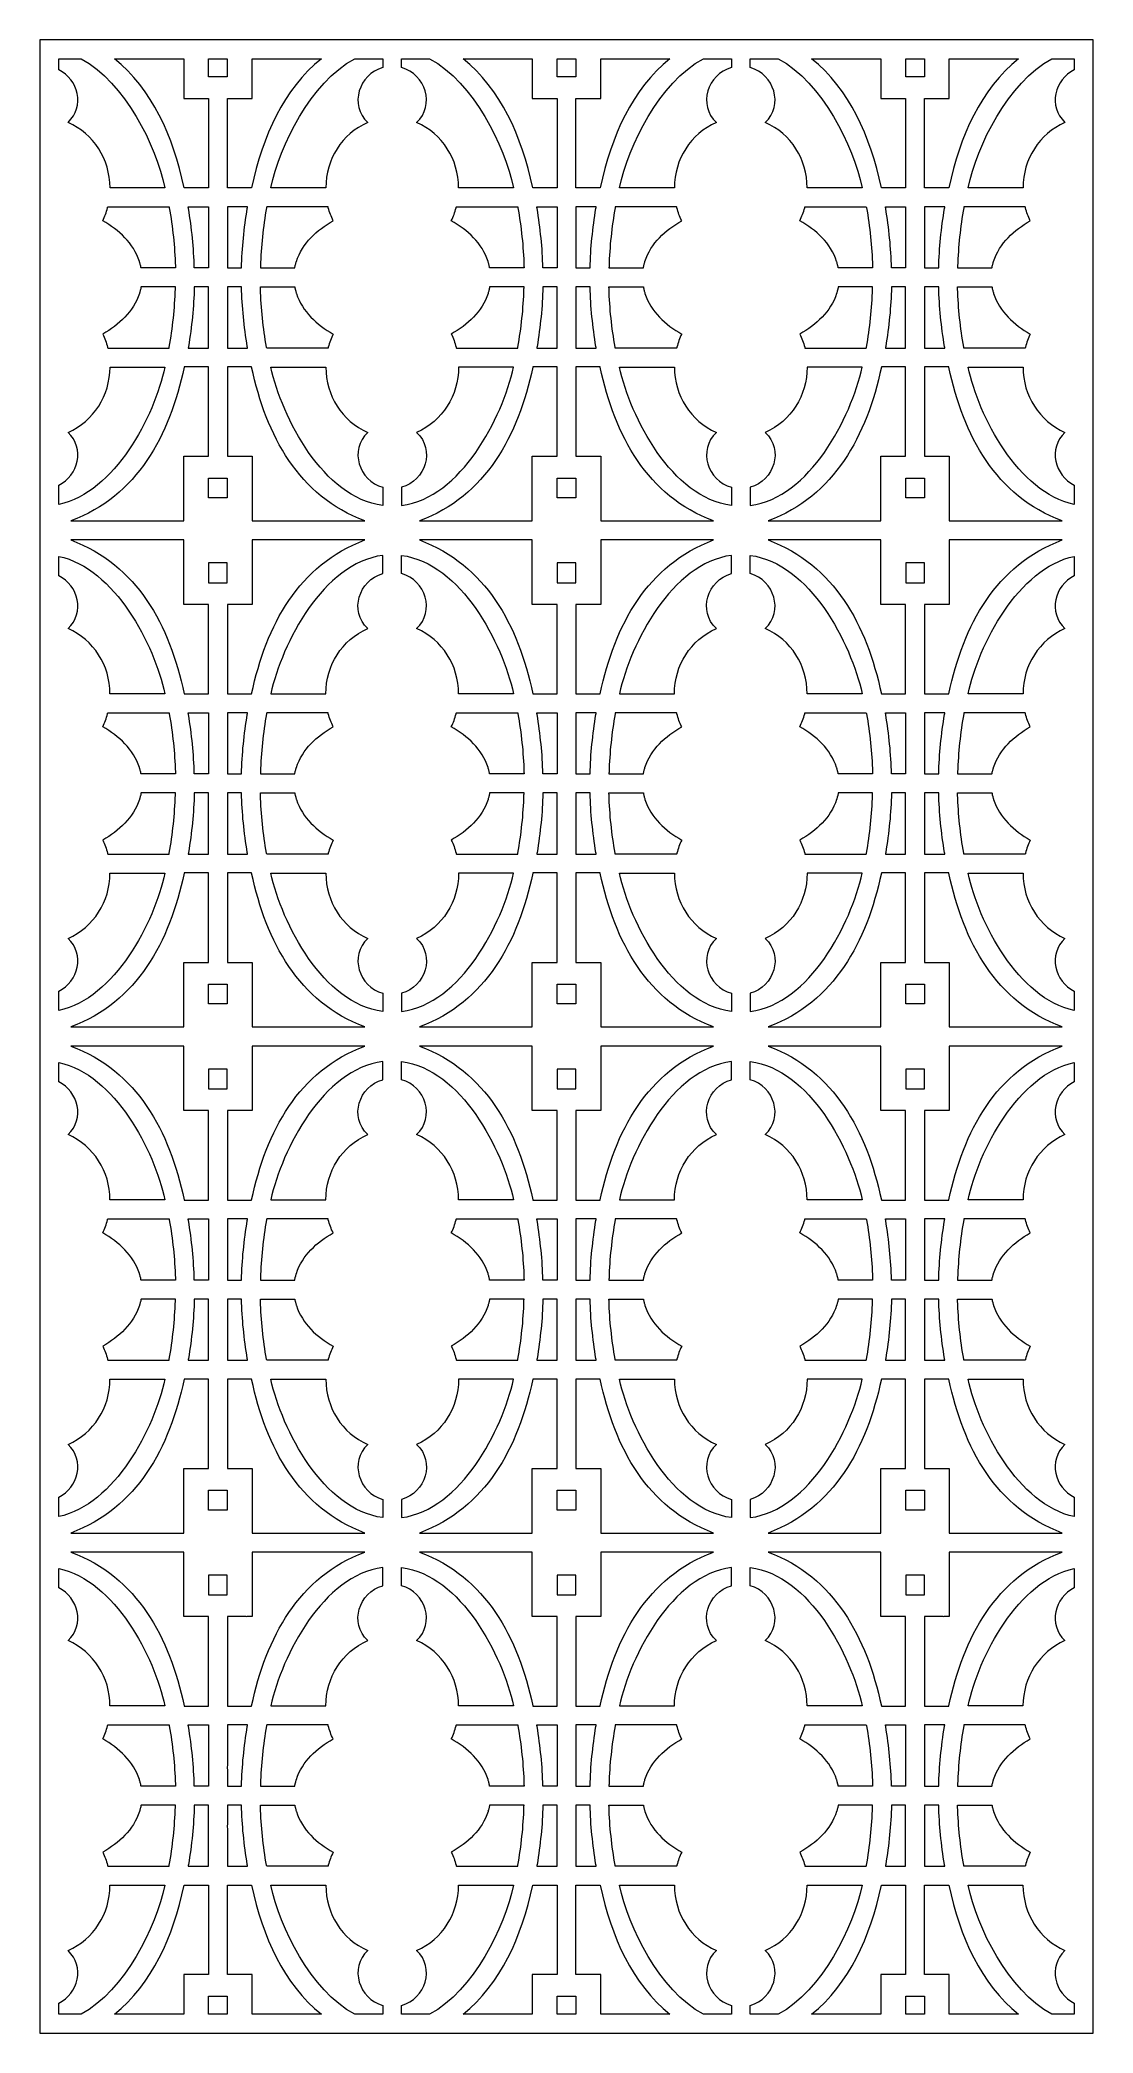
# Model space of a CAD drawing. Header units: centimetres. Extents: x -14.5 to -8.2, y -2.9 to 9.
import ezdxf

# ---------------------------------------------------------------- set-up
doc = ezdxf.new("R2010")
doc.units = ezdxf.units.CM
doc.header["$MEASUREMENT"] = 0
doc.layers.add('layer 1', color=7, linetype='Continuous')

msp = doc.modelspace()

# ---------------------------------------------------------------- linework, layer by layer
at = {"layer": 'layer 1', "color": 250, "lineweight": 9}
for points, knots in [([(-14.45908, 9.00076), (-14.45908, 9.00076), (-14.34683, 9.00076), (-14.34683, 9.00076), (-14.34683, 9.00076), (-14.34683, 9.00076), (-8.2929, 9.00076), (-8.2929, 9.00076), (-8.2929, 9.00076), (-8.2929, 9.00076), (-8.18065, 9.00076), (-8.18065, 9.00076), (-8.18065, 9.00076), (-8.18065, 9.00076), (-8.18065, 8.88851), (-8.18065, 8.88851), (-8.18065, 8.88851), (-8.18065, 8.88851), (-8.18065, -2.76204), (-8.18065, -2.76204), (-8.18065, -2.76204), (-8.18065, -2.76204), (-8.18065, -2.87429), (-8.18065, -2.87429), (-8.18065, -2.87429), (-8.18065, -2.87429), (-8.2929, -2.87429), (-8.2929, -2.87429), (-8.2929, -2.87429), (-8.2929, -2.87429), (-14.34683, -2.87429), (-14.34683, -2.87429), (-14.34683, -2.87429), (-14.34683, -2.87429), (-14.45908, -2.87429), (-14.45908, -2.87429), (-14.45908, -2.87429), (-14.45908, -2.87429), (-14.45908, -2.76204), (-14.45908, -2.76204), (-14.45908, -2.76204), (-14.45908, -2.76204), (-14.45908, 8.88851), (-14.45908, 8.88851), (-14.45908, 8.88851), (-14.45908, 8.88851), (-14.45908, 9.00076), (-14.45908, 9.00076)], [0, 0, 0, 0, 0.07692308, 0.07692308, 0.07692308, 0.07692308, 0.15384615, 0.15384615, 0.15384615, 0.15384615, 0.23076923, 0.23076923, 0.23076923, 0.23076923, 0.30769231, 0.30769231, 0.30769231, 0.30769231, 0.38461538, 0.38461538, 0.38461538, 0.38461538, 0.46153846, 0.46153846, 0.46153846, 0.46153846, 0.53846154, 0.53846154, 0.53846154, 0.53846154, 0.61538462, 0.61538462, 0.61538462, 0.61538462, 0.69230769, 0.69230769, 0.69230769, 0.69230769, 0.76923077, 0.76923077, 0.76923077, 0.76923077, 0.84615385, 0.84615385, 0.84615385, 0.84615385, 1, 1, 1, 1]), ([(-14.34683, 8.88851), (-14.34683, 8.88851), (-14.34683, 8.82289), (-14.34683, 8.82289), (-14.34683, 8.82289), (-14.23033, 8.76644), (-14.18764, 8.60361), (-14.29108, 8.50887), (-14.29108, 8.50887), (-14.29108, 8.50887), (-14.29106, 8.50886), (-14.29106, 8.50886), (-14.29106, 8.50886), (-14.13654, 8.44027), (-14.04203, 8.28962), (-14.0409, 8.11967), (-14.0409, 8.11967), (-14.0409, 8.11967), (-13.7132, 8.11967), (-13.7132, 8.11967), (-13.7132, 8.11967), (-13.76911, 8.37272), (-13.94895, 8.74475), (-14.21347, 8.88851), (-14.21347, 8.88851), (-14.21347, 8.88851), (-14.34683, 8.88851), (-14.34683, 8.88851)], [0, 0, 0, 0, 0.125, 0.125, 0.125, 0.125, 0.25, 0.25, 0.25, 0.25, 0.375, 0.375, 0.375, 0.375, 0.5, 0.5, 0.5, 0.5, 0.625, 0.625, 0.625, 0.625, 0.75, 0.75, 0.75, 0.75, 1, 1, 1, 1]), ([(-13.60163, 8.88851), (-13.60163, 8.88851), (-14.01453, 8.88851), (-14.01453, 8.88851), (-14.01453, 8.88851), (-13.789, 8.70614), (-13.66498, 8.42817), (-13.59868, 8.11967), (-13.59868, 8.11967), (-13.59868, 8.11967), (-13.59859, 8.11933), (-13.59859, 8.11933), (-13.59859, 8.11933), (-13.59859, 8.11933), (-13.59858, 8.11933), (-13.59858, 8.11933), (-13.59858, 8.11933), (-13.59858, 8.11933), (-13.59852, 8.119), (-13.59852, 8.119), (-13.59852, 8.119), (-13.59852, 8.119), (-13.59851, 8.119), (-13.59851, 8.119), (-13.59851, 8.119), (-13.59851, 8.119), (-13.59842, 8.11867), (-13.59842, 8.11867), (-13.59842, 8.11867), (-13.59842, 8.11867), (-13.59841, 8.11867), (-13.59841, 8.11867), (-13.59841, 8.11867), (-13.59841, 8.11867), (-13.45403, 8.11867), (-13.45403, 8.11867), (-13.45403, 8.11867), (-13.45403, 8.11867), (-13.45403, 8.6523), (-13.45403, 8.6523), (-13.45403, 8.6523), (-13.45403, 8.6523), (-13.59567, 8.6523), (-13.59567, 8.6523), (-13.59567, 8.6523), (-13.59567, 8.6523), (-13.60163, 8.6523), (-13.60163, 8.6523), (-13.60163, 8.6523), (-13.60163, 8.6523), (-13.60163, 8.88851), (-13.60163, 8.88851)], [0, 0, 0, 0, 0.07142857, 0.07142857, 0.07142857, 0.07142857, 0.14285714, 0.14285714, 0.14285714, 0.14285714, 0.21428571, 0.21428571, 0.21428571, 0.21428571, 0.28571429, 0.28571429, 0.28571429, 0.28571429, 0.35714286, 0.35714286, 0.35714286, 0.35714286, 0.42857143, 0.42857143, 0.42857143, 0.42857143, 0.5, 0.5, 0.5, 0.5, 0.57142857, 0.57142857, 0.57142857, 0.57142857, 0.64285714, 0.64285714, 0.64285714, 0.64285714, 0.71428571, 0.71428571, 0.71428571, 0.71428571, 0.78571429, 0.78571429, 0.78571429, 0.78571429, 0.85714286, 0.85714286, 0.85714286, 0.85714286, 1, 1, 1, 1]), ([(-13.34155, 8.88851), (-13.34155, 8.88851), (-13.45396, 8.88851), (-13.45396, 8.88851), (-13.45396, 8.88851), (-13.45396, 8.88851), (-13.45396, 8.78147), (-13.45396, 8.78147), (-13.45396, 8.78147), (-13.45396, 8.78147), (-13.34155, 8.78147), (-13.34155, 8.78147), (-13.34155, 8.78147), (-13.34155, 8.78147), (-13.34155, 8.88851), (-13.34155, 8.88851)], [0, 0, 0, 0, 0.2, 0.2, 0.2, 0.2, 0.4, 0.4, 0.4, 0.4, 0.6, 0.6, 0.6, 0.6, 1, 1, 1, 1]), ([(-12.78106, 8.88851), (-12.78106, 8.88851), (-13.19388, 8.88851), (-13.19388, 8.88851), (-13.19388, 8.88851), (-13.19388, 8.88851), (-13.19388, 8.6523), (-13.19388, 8.6523), (-13.19388, 8.6523), (-13.19388, 8.6523), (-13.19984, 8.6523), (-13.19984, 8.6523), (-13.19984, 8.6523), (-13.19984, 8.6523), (-13.34147, 8.6523), (-13.34147, 8.6523), (-13.34147, 8.6523), (-13.34147, 8.6523), (-13.34147, 8.11867), (-13.34147, 8.11867), (-13.34147, 8.11867), (-13.34147, 8.11867), (-13.1971, 8.11867), (-13.1971, 8.11867), (-13.1971, 8.11867), (-13.1971, 8.11867), (-13.19709, 8.11867), (-13.19709, 8.11867), (-13.19709, 8.11867), (-13.19709, 8.11867), (-13.19701, 8.119), (-13.19701, 8.119), (-13.19701, 8.119), (-13.19701, 8.119), (-13.19699, 8.119), (-13.19699, 8.119), (-13.19699, 8.119), (-13.19699, 8.119), (-13.19693, 8.11933), (-13.19693, 8.11933), (-13.19693, 8.11933), (-13.19693, 8.11933), (-13.19693, 8.11933), (-13.19693, 8.11933), (-13.19693, 8.11933), (-13.19693, 8.11933), (-13.19683, 8.11967), (-13.19683, 8.11967), (-13.19683, 8.11967), (-13.13053, 8.42817), (-13.00658, 8.70614), (-12.78106, 8.88851)], [0, 0, 0, 0, 0.07142857, 0.07142857, 0.07142857, 0.07142857, 0.14285714, 0.14285714, 0.14285714, 0.14285714, 0.21428571, 0.21428571, 0.21428571, 0.21428571, 0.28571429, 0.28571429, 0.28571429, 0.28571429, 0.35714286, 0.35714286, 0.35714286, 0.35714286, 0.42857143, 0.42857143, 0.42857143, 0.42857143, 0.5, 0.5, 0.5, 0.5, 0.57142857, 0.57142857, 0.57142857, 0.57142857, 0.64285714, 0.64285714, 0.64285714, 0.64285714, 0.71428571, 0.71428571, 0.71428571, 0.71428571, 0.78571429, 0.78571429, 0.78571429, 0.78571429, 0.85714286, 0.85714286, 0.85714286, 0.85714286, 1, 1, 1, 1]), ([(-12.41509, 8.88851), (-12.41509, 8.88851), (-12.58209, 8.88851), (-12.58209, 8.88851), (-12.58209, 8.88851), (-12.84661, 8.74475), (-13.0264, 8.37272), (-13.08231, 8.11967), (-13.08231, 8.11967), (-13.08231, 8.11967), (-12.75461, 8.11967), (-12.75461, 8.11967), (-12.75461, 8.11967), (-12.75348, 8.28962), (-12.65897, 8.44027), (-12.50446, 8.50886), (-12.50446, 8.50886), (-12.50446, 8.50886), (-12.50443, 8.50887), (-12.50443, 8.50887), (-12.50443, 8.50887), (-12.61728, 8.61224), (-12.55621, 8.79666), (-12.41509, 8.83553), (-12.41509, 8.83553), (-12.41509, 8.83553), (-12.41509, 8.88851), (-12.41509, 8.88851)], [0, 0, 0, 0, 0.125, 0.125, 0.125, 0.125, 0.25, 0.25, 0.25, 0.25, 0.375, 0.375, 0.375, 0.375, 0.5, 0.5, 0.5, 0.5, 0.625, 0.625, 0.625, 0.625, 0.75, 0.75, 0.75, 0.75, 1, 1, 1, 1]), ([(-12.13556, 8.88851), (-12.13556, 8.88851), (-12.30252, 8.88851), (-12.30252, 8.88851), (-12.30252, 8.88851), (-12.30252, 8.88851), (-12.30252, 8.83553), (-12.30252, 8.83553), (-12.30252, 8.83553), (-12.1614, 8.79666), (-12.10032, 8.61224), (-12.21318, 8.50887), (-12.21318, 8.50887), (-12.21318, 8.50887), (-12.21315, 8.50886), (-12.21315, 8.50886), (-12.21315, 8.50886), (-12.05863, 8.44027), (-11.96413, 8.28962), (-11.96301, 8.11967), (-11.96301, 8.11967), (-11.96301, 8.11967), (-11.6353, 8.11967), (-11.6353, 8.11967), (-11.6353, 8.11967), (-11.69121, 8.37272), (-11.87104, 8.74475), (-12.13556, 8.88851)], [0, 0, 0, 0, 0.125, 0.125, 0.125, 0.125, 0.25, 0.25, 0.25, 0.25, 0.375, 0.375, 0.375, 0.375, 0.5, 0.5, 0.5, 0.5, 0.625, 0.625, 0.625, 0.625, 0.75, 0.75, 0.75, 0.75, 1, 1, 1, 1]), ([(-11.52373, 8.88851), (-11.52373, 8.88851), (-11.93662, 8.88851), (-11.93662, 8.88851), (-11.93662, 8.88851), (-11.71109, 8.70614), (-11.58707, 8.42817), (-11.52077, 8.11967), (-11.52077, 8.11967), (-11.52077, 8.11967), (-11.52068, 8.11933), (-11.52068, 8.11933), (-11.52068, 8.11933), (-11.52068, 8.11933), (-11.52067, 8.11933), (-11.52067, 8.11933), (-11.52067, 8.11933), (-11.52067, 8.11933), (-11.52062, 8.119), (-11.52062, 8.119), (-11.52062, 8.119), (-11.52062, 8.119), (-11.5206, 8.119), (-11.5206, 8.119), (-11.5206, 8.119), (-11.5206, 8.119), (-11.52051, 8.11867), (-11.52051, 8.11867), (-11.52051, 8.11867), (-11.52051, 8.11867), (-11.5205, 8.11867), (-11.5205, 8.11867), (-11.5205, 8.11867), (-11.5205, 8.11867), (-11.37613, 8.11867), (-11.37613, 8.11867), (-11.37613, 8.11867), (-11.37613, 8.11867), (-11.37613, 8.6523), (-11.37613, 8.6523), (-11.37613, 8.6523), (-11.37613, 8.6523), (-11.51776, 8.6523), (-11.51776, 8.6523), (-11.51776, 8.6523), (-11.51776, 8.6523), (-11.52373, 8.6523), (-11.52373, 8.6523), (-11.52373, 8.6523), (-11.52373, 8.6523), (-11.52373, 8.88851), (-11.52373, 8.88851)], [0, 0, 0, 0, 0.07142857, 0.07142857, 0.07142857, 0.07142857, 0.14285714, 0.14285714, 0.14285714, 0.14285714, 0.21428571, 0.21428571, 0.21428571, 0.21428571, 0.28571429, 0.28571429, 0.28571429, 0.28571429, 0.35714286, 0.35714286, 0.35714286, 0.35714286, 0.42857143, 0.42857143, 0.42857143, 0.42857143, 0.5, 0.5, 0.5, 0.5, 0.57142857, 0.57142857, 0.57142857, 0.57142857, 0.64285714, 0.64285714, 0.64285714, 0.64285714, 0.71428571, 0.71428571, 0.71428571, 0.71428571, 0.78571429, 0.78571429, 0.78571429, 0.78571429, 0.85714286, 0.85714286, 0.85714286, 0.85714286, 1, 1, 1, 1]), ([(-11.26364, 8.88851), (-11.26364, 8.88851), (-11.37607, 8.88851), (-11.37607, 8.88851), (-11.37607, 8.88851), (-11.37607, 8.88851), (-11.37607, 8.78147), (-11.37607, 8.78147), (-11.37607, 8.78147), (-11.37607, 8.78147), (-11.26364, 8.78147), (-11.26364, 8.78147), (-11.26364, 8.78147), (-11.26364, 8.78147), (-11.26364, 8.88851), (-11.26364, 8.88851)], [0, 0, 0, 0, 0.2, 0.2, 0.2, 0.2, 0.4, 0.4, 0.4, 0.4, 0.6, 0.6, 0.6, 0.6, 1, 1, 1, 1]), ([(-10.70316, 8.88851), (-10.70316, 8.88851), (-11.11598, 8.88851), (-11.11598, 8.88851), (-11.11598, 8.88851), (-11.11598, 8.88851), (-11.11598, 8.6523), (-11.11598, 8.6523), (-11.11598, 8.6523), (-11.11598, 8.6523), (-11.12194, 8.6523), (-11.12194, 8.6523), (-11.12194, 8.6523), (-11.12194, 8.6523), (-11.26357, 8.6523), (-11.26357, 8.6523), (-11.26357, 8.6523), (-11.26357, 8.6523), (-11.26357, 8.11867), (-11.26357, 8.11867), (-11.26357, 8.11867), (-11.26357, 8.11867), (-11.1192, 8.11867), (-11.1192, 8.11867), (-11.1192, 8.11867), (-11.1192, 8.11867), (-11.11919, 8.11867), (-11.11919, 8.11867), (-11.11919, 8.11867), (-11.11919, 8.11867), (-11.1191, 8.119), (-11.1191, 8.119), (-11.1191, 8.119), (-11.1191, 8.119), (-11.11909, 8.119), (-11.11909, 8.119), (-11.11909, 8.119), (-11.11909, 8.119), (-11.11903, 8.11933), (-11.11903, 8.11933), (-11.11903, 8.11933), (-11.11903, 8.11933), (-11.11902, 8.11933), (-11.11902, 8.11933), (-11.11902, 8.11933), (-11.11902, 8.11933), (-11.11894, 8.11967), (-11.11894, 8.11967), (-11.11894, 8.11967), (-11.05263, 8.42817), (-10.92868, 8.70614), (-10.70316, 8.88851)], [0, 0, 0, 0, 0.07142857, 0.07142857, 0.07142857, 0.07142857, 0.14285714, 0.14285714, 0.14285714, 0.14285714, 0.21428571, 0.21428571, 0.21428571, 0.21428571, 0.28571429, 0.28571429, 0.28571429, 0.28571429, 0.35714286, 0.35714286, 0.35714286, 0.35714286, 0.42857143, 0.42857143, 0.42857143, 0.42857143, 0.5, 0.5, 0.5, 0.5, 0.57142857, 0.57142857, 0.57142857, 0.57142857, 0.64285714, 0.64285714, 0.64285714, 0.64285714, 0.71428571, 0.71428571, 0.71428571, 0.71428571, 0.78571429, 0.78571429, 0.78571429, 0.78571429, 0.85714286, 0.85714286, 0.85714286, 0.85714286, 1, 1, 1, 1]), ([(-10.33718, 8.88851), (-10.33718, 8.88851), (-10.50418, 8.88851), (-10.50418, 8.88851), (-10.50418, 8.88851), (-10.76871, 8.74475), (-10.9485, 8.37272), (-11.00441, 8.11967), (-11.00441, 8.11967), (-11.00441, 8.11967), (-10.67671, 8.11967), (-10.67671, 8.11967), (-10.67671, 8.11967), (-10.67557, 8.28962), (-10.58106, 8.44027), (-10.42655, 8.50886), (-10.42655, 8.50886), (-10.42655, 8.50886), (-10.42654, 8.50887), (-10.42654, 8.50887), (-10.42654, 8.50887), (-10.53938, 8.61224), (-10.47831, 8.79666), (-10.33718, 8.83553), (-10.33718, 8.83553), (-10.33718, 8.83553), (-10.33718, 8.88851), (-10.33718, 8.88851)], [0, 0, 0, 0, 0.125, 0.125, 0.125, 0.125, 0.25, 0.25, 0.25, 0.25, 0.375, 0.375, 0.375, 0.375, 0.5, 0.5, 0.5, 0.5, 0.625, 0.625, 0.625, 0.625, 0.75, 0.75, 0.75, 0.75, 1, 1, 1, 1]), ([(-10.05766, 8.88851), (-10.05766, 8.88851), (-10.22463, 8.88851), (-10.22463, 8.88851), (-10.22463, 8.88851), (-10.22463, 8.88851), (-10.22463, 8.83553), (-10.22463, 8.83553), (-10.22463, 8.83553), (-10.08349, 8.79666), (-10.02242, 8.61224), (-10.13527, 8.50887), (-10.13527, 8.50887), (-10.13527, 8.50887), (-10.13525, 8.50886), (-10.13525, 8.50886), (-10.13525, 8.50886), (-9.98073, 8.44027), (-9.88624, 8.28962), (-9.8851, 8.11967), (-9.8851, 8.11967), (-9.8851, 8.11967), (-9.55739, 8.11967), (-9.55739, 8.11967), (-9.55739, 8.11967), (-9.6133, 8.37272), (-9.79313, 8.74475), (-10.05766, 8.88851)], [0, 0, 0, 0, 0.125, 0.125, 0.125, 0.125, 0.25, 0.25, 0.25, 0.25, 0.375, 0.375, 0.375, 0.375, 0.5, 0.5, 0.5, 0.5, 0.625, 0.625, 0.625, 0.625, 0.75, 0.75, 0.75, 0.75, 1, 1, 1, 1]), ([(-9.44583, 8.88851), (-9.44583, 8.88851), (-9.85871, 8.88851), (-9.85871, 8.88851), (-9.85871, 8.88851), (-9.63319, 8.70614), (-9.50918, 8.42817), (-9.44287, 8.11967), (-9.44287, 8.11967), (-9.44287, 8.11967), (-9.44279, 8.11933), (-9.44279, 8.11933), (-9.44279, 8.11933), (-9.44279, 8.11933), (-9.44277, 8.11933), (-9.44277, 8.11933), (-9.44277, 8.11933), (-9.44277, 8.11933), (-9.44271, 8.119), (-9.44271, 8.119), (-9.44271, 8.119), (-9.44271, 8.119), (-9.4427, 8.119), (-9.4427, 8.119), (-9.4427, 8.119), (-9.4427, 8.119), (-9.44261, 8.11867), (-9.44261, 8.11867), (-9.44261, 8.11867), (-9.44261, 8.11867), (-9.4426, 8.11867), (-9.4426, 8.11867), (-9.4426, 8.11867), (-9.4426, 8.11867), (-9.29823, 8.11867), (-9.29823, 8.11867), (-9.29823, 8.11867), (-9.29823, 8.11867), (-9.29823, 8.6523), (-9.29823, 8.6523), (-9.29823, 8.6523), (-9.29823, 8.6523), (-9.43987, 8.6523), (-9.43987, 8.6523), (-9.43987, 8.6523), (-9.43987, 8.6523), (-9.44583, 8.6523), (-9.44583, 8.6523), (-9.44583, 8.6523), (-9.44583, 8.6523), (-9.44583, 8.88851), (-9.44583, 8.88851)], [0, 0, 0, 0, 0.07142857, 0.07142857, 0.07142857, 0.07142857, 0.14285714, 0.14285714, 0.14285714, 0.14285714, 0.21428571, 0.21428571, 0.21428571, 0.21428571, 0.28571429, 0.28571429, 0.28571429, 0.28571429, 0.35714286, 0.35714286, 0.35714286, 0.35714286, 0.42857143, 0.42857143, 0.42857143, 0.42857143, 0.5, 0.5, 0.5, 0.5, 0.57142857, 0.57142857, 0.57142857, 0.57142857, 0.64285714, 0.64285714, 0.64285714, 0.64285714, 0.71428571, 0.71428571, 0.71428571, 0.71428571, 0.78571429, 0.78571429, 0.78571429, 0.78571429, 0.85714286, 0.85714286, 0.85714286, 0.85714286, 1, 1, 1, 1]), ([(-9.18573, 8.88851), (-9.18573, 8.88851), (-9.29817, 8.88851), (-9.29817, 8.88851), (-9.29817, 8.88851), (-9.29817, 8.88851), (-9.29817, 8.78147), (-9.29817, 8.78147), (-9.29817, 8.78147), (-9.29817, 8.78147), (-9.18573, 8.78147), (-9.18573, 8.78147), (-9.18573, 8.78147), (-9.18573, 8.78147), (-9.18573, 8.88851), (-9.18573, 8.88851)], [0, 0, 0, 0, 0.2, 0.2, 0.2, 0.2, 0.4, 0.4, 0.4, 0.4, 0.6, 0.6, 0.6, 0.6, 1, 1, 1, 1]), ([(-8.62525, 8.88851), (-8.62525, 8.88851), (-9.03808, 8.88851), (-9.03808, 8.88851), (-9.03808, 8.88851), (-9.03808, 8.88851), (-9.03808, 8.6523), (-9.03808, 8.6523), (-9.03808, 8.6523), (-9.03808, 8.6523), (-9.04404, 8.6523), (-9.04404, 8.6523), (-9.04404, 8.6523), (-9.04404, 8.6523), (-9.18567, 8.6523), (-9.18567, 8.6523), (-9.18567, 8.6523), (-9.18567, 8.6523), (-9.18567, 8.11867), (-9.18567, 8.11867), (-9.18567, 8.11867), (-9.18567, 8.11867), (-9.0413, 8.11867), (-9.0413, 8.11867), (-9.0413, 8.11867), (-9.0413, 8.11867), (-9.04129, 8.11867), (-9.04129, 8.11867), (-9.04129, 8.11867), (-9.04129, 8.11867), (-9.0412, 8.119), (-9.0412, 8.119), (-9.0412, 8.119), (-9.0412, 8.119), (-9.04119, 8.119), (-9.04119, 8.119), (-9.04119, 8.119), (-9.04119, 8.119), (-9.04113, 8.11933), (-9.04113, 8.11933), (-9.04113, 8.11933), (-9.04113, 8.11933), (-9.04111, 8.11933), (-9.04111, 8.11933), (-9.04111, 8.11933), (-9.04111, 8.11933), (-9.04103, 8.11967), (-9.04103, 8.11967), (-9.04103, 8.11967), (-8.97473, 8.42817), (-8.85077, 8.70614), (-8.62525, 8.88851)], [0, 0, 0, 0, 0.07142857, 0.07142857, 0.07142857, 0.07142857, 0.14285714, 0.14285714, 0.14285714, 0.14285714, 0.21428571, 0.21428571, 0.21428571, 0.21428571, 0.28571429, 0.28571429, 0.28571429, 0.28571429, 0.35714286, 0.35714286, 0.35714286, 0.35714286, 0.42857143, 0.42857143, 0.42857143, 0.42857143, 0.5, 0.5, 0.5, 0.5, 0.57142857, 0.57142857, 0.57142857, 0.57142857, 0.64285714, 0.64285714, 0.64285714, 0.64285714, 0.71428571, 0.71428571, 0.71428571, 0.71428571, 0.78571429, 0.78571429, 0.78571429, 0.78571429, 0.85714286, 0.85714286, 0.85714286, 0.85714286, 1, 1, 1, 1]), ([(-8.2929, 8.82287), (-8.2929, 8.82287), (-8.2929, 8.88851), (-8.2929, 8.88851), (-8.2929, 8.88851), (-8.2929, 8.88851), (-8.42628, 8.88851), (-8.42628, 8.88851), (-8.42628, 8.88851), (-8.69081, 8.74475), (-8.8706, 8.37272), (-8.92651, 8.11967), (-8.92651, 8.11967), (-8.92651, 8.11967), (-8.5988, 8.11967), (-8.5988, 8.11967), (-8.5988, 8.11967), (-8.59766, 8.28962), (-8.50317, 8.44027), (-8.34865, 8.50886), (-8.34865, 8.50886), (-8.34865, 8.50886), (-8.34863, 8.50887), (-8.34863, 8.50887), (-8.34863, 8.50887), (-8.45205, 8.60361), (-8.40939, 8.76642), (-8.2929, 8.82287)], [0, 0, 0, 0, 0.125, 0.125, 0.125, 0.125, 0.25, 0.25, 0.25, 0.25, 0.375, 0.375, 0.375, 0.375, 0.5, 0.5, 0.5, 0.5, 0.625, 0.625, 0.625, 0.625, 0.75, 0.75, 0.75, 0.75, 1, 1, 1, 1]), ([(-14.08449, 7.92286), (-13.9875, 7.86721), (-13.90111, 7.79046), (-13.86555, 7.6805), (-13.86555, 7.6805), (-13.86555, 7.6805), (-13.86555, 7.6805), (-13.86555, 7.6805), (-13.86555, 7.6805), (-13.86555, 7.6805), (-13.86514, 7.67924), (-13.86514, 7.67924), (-13.86514, 7.67924), (-13.86514, 7.67924), (-13.86513, 7.67924), (-13.86513, 7.67924), (-13.86513, 7.67924), (-13.86513, 7.67924), (-13.86418, 7.67612), (-13.86418, 7.67612), (-13.86418, 7.67612), (-13.86418, 7.67612), (-13.86417, 7.67612), (-13.86417, 7.67612), (-13.86417, 7.67612), (-13.86417, 7.67612), (-13.86401, 7.67552), (-13.86401, 7.67552), (-13.86401, 7.67552), (-13.86401, 7.67552), (-13.86399, 7.67552), (-13.86399, 7.67552), (-13.86399, 7.67552), (-13.86399, 7.67552), (-13.86398, 7.67546), (-13.86398, 7.67546), (-13.86398, 7.67546), (-13.86398, 7.67546), (-13.86397, 7.67546), (-13.86397, 7.67546), (-13.86397, 7.67546), (-13.86397, 7.67546), (-13.8629, 7.67173), (-13.8629, 7.67173), (-13.8629, 7.67173), (-13.8629, 7.67173), (-13.86288, 7.67173), (-13.86288, 7.67173), (-13.86288, 7.67173), (-13.86288, 7.67173), (-13.86273, 7.67119), (-13.86273, 7.67119), (-13.86273, 7.67119), (-13.86273, 7.67119), (-13.86272, 7.67119), (-13.86272, 7.67119), (-13.86272, 7.67119), (-13.86272, 7.67119), (-13.86158, 7.66705), (-13.86158, 7.66705), (-13.86158, 7.66705), (-13.86158, 7.66705), (-13.86157, 7.66705), (-13.86157, 7.66705), (-13.86157, 7.66705), (-13.86157, 7.66705), (-13.86146, 7.66656), (-13.86146, 7.66656), (-13.86146, 7.66656), (-13.86146, 7.66656), (-13.86145, 7.66656), (-13.86145, 7.66656), (-13.86145, 7.66656), (-13.86145, 7.66656), (-13.86022, 7.66187), (-13.86022, 7.66187), (-13.86022, 7.66187), (-13.86022, 7.66187), (-13.86021, 7.66187), (-13.86021, 7.66187), (-13.86021, 7.66187), (-13.86021, 7.66187), (-13.8602, 7.66178), (-13.8602, 7.66178), (-13.8602, 7.66178), (-13.8602, 7.66178), (-13.86019, 7.66178), (-13.86019, 7.66178), (-13.86019, 7.66178), (-13.86019, 7.66178), (-13.85944, 7.65872), (-13.85944, 7.65872), (-13.85944, 7.65872), (-13.85944, 7.65872), (-13.85943, 7.65872), (-13.85943, 7.65872), (-13.85943, 7.65872), (-13.85943, 7.65872), (-13.8593, 7.65813), (-13.8593, 7.65813), (-13.8593, 7.65813), (-13.8593, 7.65813), (-13.85929, 7.65813), (-13.85929, 7.65813), (-13.85929, 7.65813), (-13.85929, 7.65813), (-13.85806, 7.65281), (-13.85806, 7.65281), (-13.85806, 7.65281), (-13.85806, 7.65281), (-13.85805, 7.65281), (-13.85805, 7.65281), (-13.85805, 7.65281), (-13.85805, 7.65281), (-13.85793, 7.65224), (-13.85793, 7.65224), (-13.85793, 7.65224), (-13.85793, 7.65224), (-13.85792, 7.65224), (-13.85792, 7.65224), (-13.85792, 7.65224), (-13.85792, 7.65224), (-13.85719, 7.64872), (-13.85719, 7.64872), (-13.85719, 7.64872), (-13.85719, 7.64872), (-13.85718, 7.64872), (-13.85718, 7.64872), (-13.85718, 7.64872), (-13.85718, 7.64872), (-13.85708, 7.64816), (-13.85708, 7.64816), (-13.85708, 7.64816), (-13.85708, 7.64816), (-13.85707, 7.64816), (-13.85707, 7.64816), (-13.85707, 7.64816), (-13.85707, 7.64816), (-13.85694, 7.64747), (-13.85694, 7.64747), (-13.85694, 7.64747), (-13.85694, 7.64747), (-13.85693, 7.64747), (-13.85693, 7.64747), (-13.85693, 7.64747), (-13.85693, 7.64747), (-13.85625, 7.64402), (-13.85625, 7.64402), (-13.85625, 7.64402), (-13.85625, 7.64402), (-13.85624, 7.64402), (-13.85624, 7.64402), (-13.85624, 7.64402), (-13.85624, 7.64402), (-13.85586, 7.64209), (-13.85586, 7.64209), (-13.85586, 7.64209), (-13.85586, 7.64209), (-13.85585, 7.64209), (-13.85585, 7.64209), (-13.85585, 7.64209), (-13.85585, 7.64209), (-13.85585, 7.64209), (-13.85585, 7.64209), (-13.85585, 7.64209), (-13.85585, 7.64209), (-13.65095, 7.64209), (-13.65095, 7.64209), (-13.65095, 7.64209), (-13.65095, 7.64209), (-13.65106, 7.64699), (-13.65106, 7.64699), (-13.65106, 7.64699), (-13.65106, 7.64699), (-13.65107, 7.64699), (-13.65107, 7.64699), (-13.65107, 7.64699), (-13.65107, 7.64699), (-13.65109, 7.64699), (-13.65109, 7.64699), (-13.65109, 7.64699), (-13.65109, 7.64699), (-13.65109, 7.64701), (-13.65109, 7.64701), (-13.65109, 7.64701), (-13.65109, 7.64701), (-13.65121, 7.65294), (-13.65121, 7.65294), (-13.65121, 7.65294), (-13.65121, 7.65294), (-13.65124, 7.65294), (-13.65124, 7.65294), (-13.65124, 7.65294), (-13.65124, 7.65294), (-13.65125, 7.65294), (-13.65125, 7.65294), (-13.65125, 7.65294), (-13.65125, 7.65294), (-13.65125, 7.65296), (-13.65125, 7.65296), (-13.65125, 7.65296), (-13.65456, 7.76986), (-13.66728, 7.88652), (-13.68761, 8.00096), (-13.68761, 8.00096), (-13.68761, 8.00096), (-13.68762, 8.00096), (-13.68762, 8.00096), (-13.68762, 8.00096), (-13.68762, 8.00096), (-13.68763, 8.00096), (-13.68763, 8.00096), (-13.68763, 8.00096), (-13.68763, 8.00096), (-13.68765, 8.00096), (-13.68765, 8.00096), (-13.68765, 8.00096), (-13.68765, 8.00096), (-13.6886, 8.00641), (-13.6886, 8.00641), (-13.6886, 8.00641), (-13.6886, 8.00641), (-13.68861, 8.00641), (-13.68861, 8.00641), (-13.68861, 8.00641), (-13.68861, 8.00641), (-13.68862, 8.00641), (-13.68862, 8.00641), (-13.68862, 8.00641), (-13.68862, 8.00641), (-13.68863, 8.00641), (-13.68863, 8.00641), (-13.68863, 8.00641), (-13.68863, 8.00641), (-14.05428, 8.00641), (-14.05428, 8.00641), (-14.05428, 8.00641), (-14.05428, 8.00641), (-14.05429, 8.00641), (-14.05429, 8.00641), (-14.05429, 8.00641), (-14.05429, 8.00641), (-14.05466, 8.00504), (-14.05466, 8.00504), (-14.05466, 8.00504), (-14.05466, 8.00504), (-14.05467, 8.00504), (-14.05467, 8.00504), (-14.05467, 8.00504), (-14.05467, 8.00504), (-14.05499, 8.00366), (-14.05499, 8.00366), (-14.05499, 8.00366), (-14.05499, 8.00366), (-14.055, 8.00366), (-14.055, 8.00366), (-14.055, 8.00366), (-14.055, 8.00366), (-14.05537, 8.00229), (-14.05537, 8.00229), (-14.05537, 8.00229), (-14.05537, 8.00229), (-14.05537, 8.00229), (-14.05537, 8.00229), (-14.05537, 8.00229), (-14.05537, 8.00229), (-14.0557, 8.00094), (-14.0557, 8.00094), (-14.0557, 8.00094), (-14.0557, 8.00094), (-14.05571, 8.00094), (-14.05571, 8.00094), (-14.05571, 8.00094), (-14.06267, 7.97418), (-14.07249, 7.94785), (-14.08449, 7.92286)], [0, 0, 0, 0, 0.01428571, 0.01428571, 0.01428571, 0.01428571, 0.02857143, 0.02857143, 0.02857143, 0.02857143, 0.04285714, 0.04285714, 0.04285714, 0.04285714, 0.05714286, 0.05714286, 0.05714286, 0.05714286, 0.07142857, 0.07142857, 0.07142857, 0.07142857, 0.08571429, 0.08571429, 0.08571429, 0.08571429, 0.1, 0.1, 0.1, 0.1, 0.11428571, 0.11428571, 0.11428571, 0.11428571, 0.12857143, 0.12857143, 0.12857143, 0.12857143, 0.14285714, 0.14285714, 0.14285714, 0.14285714, 0.15714286, 0.15714286, 0.15714286, 0.15714286, 0.17142857, 0.17142857, 0.17142857, 0.17142857, 0.18571429, 0.18571429, 0.18571429, 0.18571429, 0.2, 0.2, 0.2, 0.2, 0.21428571, 0.21428571, 0.21428571, 0.21428571, 0.22857143, 0.22857143, 0.22857143, 0.22857143, 0.24285714, 0.24285714, 0.24285714, 0.24285714, 0.25714286, 0.25714286, 0.25714286, 0.25714286, 0.27142857, 0.27142857, 0.27142857, 0.27142857, 0.28571429, 0.28571429, 0.28571429, 0.28571429, 0.3, 0.3, 0.3, 0.3, 0.31428571, 0.31428571, 0.31428571, 0.31428571, 0.32857143, 0.32857143, 0.32857143, 0.32857143, 0.34285714, 0.34285714, 0.34285714, 0.34285714, 0.35714286, 0.35714286, 0.35714286, 0.35714286, 0.37142857, 0.37142857, 0.37142857, 0.37142857, 0.38571429, 0.38571429, 0.38571429, 0.38571429, 0.4, 0.4, 0.4, 0.4, 0.41428571, 0.41428571, 0.41428571, 0.41428571, 0.42857143, 0.42857143, 0.42857143, 0.42857143, 0.44285714, 0.44285714, 0.44285714, 0.44285714, 0.45714286, 0.45714286, 0.45714286, 0.45714286, 0.47142857, 0.47142857, 0.47142857, 0.47142857, 0.48571429, 0.48571429, 0.48571429, 0.48571429, 0.5, 0.5, 0.5, 0.5, 0.51428571, 0.51428571, 0.51428571, 0.51428571, 0.52857143, 0.52857143, 0.52857143, 0.52857143, 0.54285714, 0.54285714, 0.54285714, 0.54285714, 0.55714286, 0.55714286, 0.55714286, 0.55714286, 0.57142857, 0.57142857, 0.57142857, 0.57142857, 0.58571429, 0.58571429, 0.58571429, 0.58571429, 0.6, 0.6, 0.6, 0.6, 0.61428571, 0.61428571, 0.61428571, 0.61428571, 0.62857143, 0.62857143, 0.62857143, 0.62857143, 0.64285714, 0.64285714, 0.64285714, 0.64285714, 0.65714286, 0.65714286, 0.65714286, 0.65714286, 0.67142857, 0.67142857, 0.67142857, 0.67142857, 0.68571429, 0.68571429, 0.68571429, 0.68571429, 0.7, 0.7, 0.7, 0.7, 0.71428571, 0.71428571, 0.71428571, 0.71428571, 0.72857143, 0.72857143, 0.72857143, 0.72857143, 0.74285714, 0.74285714, 0.74285714, 0.74285714, 0.75714286, 0.75714286, 0.75714286, 0.75714286, 0.77142857, 0.77142857, 0.77142857, 0.77142857, 0.78571429, 0.78571429, 0.78571429, 0.78571429, 0.8, 0.8, 0.8, 0.8, 0.81428571, 0.81428571, 0.81428571, 0.81428571, 0.82857143, 0.82857143, 0.82857143, 0.82857143, 0.84285714, 0.84285714, 0.84285714, 0.84285714, 0.85714286, 0.85714286, 0.85714286, 0.85714286, 0.87142857, 0.87142857, 0.87142857, 0.87142857, 0.88571429, 0.88571429, 0.88571429, 0.88571429, 0.9, 0.9, 0.9, 0.9, 0.91428571, 0.91428571, 0.91428571, 0.91428571, 0.92857143, 0.92857143, 0.92857143, 0.92857143, 0.94285714, 0.94285714, 0.94285714, 0.94285714, 0.95714286, 0.95714286, 0.95714286, 0.95714286, 0.97142857, 0.97142857, 0.97142857, 0.97142857, 1, 1, 1, 1]), ([(-13.53835, 7.64209), (-13.53835, 7.64209), (-13.53834, 7.64209), (-13.53834, 7.64209), (-13.53834, 7.64209), (-13.53834, 7.64209), (-13.45403, 7.64209), (-13.45403, 7.64209), (-13.45403, 7.64209), (-13.45403, 7.64209), (-13.45403, 7.65216), (-13.45403, 7.65216), (-13.45403, 7.65216), (-13.45403, 7.65216), (-13.45403, 7.66883), (-13.45403, 7.66883), (-13.45403, 7.66883), (-13.45403, 7.66883), (-13.45403, 7.6855), (-13.45403, 7.6855), (-13.45403, 7.6855), (-13.45403, 7.6855), (-13.45403, 7.70217), (-13.45403, 7.70217), (-13.45403, 7.70217), (-13.45403, 7.70217), (-13.45403, 7.71884), (-13.45403, 7.71884), (-13.45403, 7.71884), (-13.45403, 7.71884), (-13.45403, 7.73551), (-13.45403, 7.73551), (-13.45403, 7.73551), (-13.45403, 7.73551), (-13.45403, 7.75217), (-13.45403, 7.75217), (-13.45403, 7.75217), (-13.45403, 7.75217), (-13.45403, 7.76884), (-13.45403, 7.76884), (-13.45403, 7.76884), (-13.45403, 7.76884), (-13.45403, 7.78551), (-13.45403, 7.78551), (-13.45403, 7.78551), (-13.45403, 7.78551), (-13.45403, 7.80218), (-13.45403, 7.80218), (-13.45403, 7.80218), (-13.45403, 7.80218), (-13.45403, 7.81885), (-13.45403, 7.81885), (-13.45403, 7.81885), (-13.45403, 7.81885), (-13.45403, 7.83552), (-13.45403, 7.83552), (-13.45403, 7.83552), (-13.45403, 7.83552), (-13.45403, 7.85219), (-13.45403, 7.85219), (-13.45403, 7.85219), (-13.45403, 7.85219), (-13.45403, 7.86886), (-13.45403, 7.86886), (-13.45403, 7.86886), (-13.45403, 7.86886), (-13.45403, 7.88552), (-13.45403, 7.88552), (-13.45403, 7.88552), (-13.45403, 7.88552), (-13.45403, 7.9022), (-13.45403, 7.9022), (-13.45403, 7.9022), (-13.45403, 7.9022), (-13.45403, 7.91886), (-13.45403, 7.91886), (-13.45403, 7.91886), (-13.45403, 7.91886), (-13.45403, 7.93553), (-13.45403, 7.93553), (-13.45403, 7.93553), (-13.45403, 7.93553), (-13.45403, 7.9522), (-13.45403, 7.9522), (-13.45403, 7.9522), (-13.45403, 7.9522), (-13.45403, 7.96886), (-13.45403, 7.96886), (-13.45403, 7.96886), (-13.45403, 7.96886), (-13.45403, 7.98554), (-13.45403, 7.98554), (-13.45403, 7.98554), (-13.45403, 7.98554), (-13.45403, 8.0022), (-13.45403, 8.0022), (-13.45403, 8.0022), (-13.45403, 8.0022), (-13.45403, 8.00641), (-13.45403, 8.00641), (-13.45403, 8.00641), (-13.45403, 8.00641), (-13.57476, 8.00641), (-13.57476, 8.00641), (-13.57476, 8.00641), (-13.57476, 8.00641), (-13.574, 8.00197), (-13.574, 8.00197), (-13.574, 8.00197), (-13.574, 8.00197), (-13.57399, 8.00197), (-13.57399, 8.00197), (-13.57399, 8.00197), (-13.57399, 8.00197), (-13.57398, 8.00197), (-13.57398, 8.00197), (-13.57398, 8.00197), (-13.57398, 8.00197), (-13.57397, 8.00197), (-13.57397, 8.00197), (-13.57397, 8.00197), (-13.57397, 8.00197), (-13.57303, 7.9965), (-13.57303, 7.9965), (-13.57303, 7.9965), (-13.57303, 7.9965), (-13.57302, 7.9965), (-13.57302, 7.9965), (-13.57302, 7.9965), (-13.57302, 7.9965), (-13.57301, 7.9965), (-13.57301, 7.9965), (-13.57301, 7.9965), (-13.57301, 7.9965), (-13.57299, 7.9965), (-13.57299, 7.9965), (-13.57299, 7.9965), (-13.55356, 7.8794), (-13.54127, 7.76068), (-13.53835, 7.64209)], [0, 0, 0, 0, 0.02777778, 0.02777778, 0.02777778, 0.02777778, 0.05555556, 0.05555556, 0.05555556, 0.05555556, 0.08333333, 0.08333333, 0.08333333, 0.08333333, 0.11111111, 0.11111111, 0.11111111, 0.11111111, 0.13888889, 0.13888889, 0.13888889, 0.13888889, 0.16666667, 0.16666667, 0.16666667, 0.16666667, 0.19444444, 0.19444444, 0.19444444, 0.19444444, 0.22222222, 0.22222222, 0.22222222, 0.22222222, 0.25, 0.25, 0.25, 0.25, 0.27777778, 0.27777778, 0.27777778, 0.27777778, 0.30555556, 0.30555556, 0.30555556, 0.30555556, 0.33333333, 0.33333333, 0.33333333, 0.33333333, 0.36111111, 0.36111111, 0.36111111, 0.36111111, 0.38888889, 0.38888889, 0.38888889, 0.38888889, 0.41666667, 0.41666667, 0.41666667, 0.41666667, 0.44444444, 0.44444444, 0.44444444, 0.44444444, 0.47222222, 0.47222222, 0.47222222, 0.47222222, 0.5, 0.5, 0.5, 0.5, 0.52777778, 0.52777778, 0.52777778, 0.52777778, 0.55555556, 0.55555556, 0.55555556, 0.55555556, 0.58333333, 0.58333333, 0.58333333, 0.58333333, 0.61111111, 0.61111111, 0.61111111, 0.61111111, 0.63888889, 0.63888889, 0.63888889, 0.63888889, 0.66666667, 0.66666667, 0.66666667, 0.66666667, 0.69444444, 0.69444444, 0.69444444, 0.69444444, 0.72222222, 0.72222222, 0.72222222, 0.72222222, 0.75, 0.75, 0.75, 0.75, 0.77777778, 0.77777778, 0.77777778, 0.77777778, 0.80555556, 0.80555556, 0.80555556, 0.80555556, 0.83333333, 0.83333333, 0.83333333, 0.83333333, 0.86111111, 0.86111111, 0.86111111, 0.86111111, 0.88888889, 0.88888889, 0.88888889, 0.88888889, 0.91666667, 0.91666667, 0.91666667, 0.91666667, 0.94444444, 0.94444444, 0.94444444, 0.94444444, 1, 1, 1, 1]), ([(-13.34147, 7.64209), (-13.34147, 7.64209), (-13.34147, 7.65216), (-13.34147, 7.65216), (-13.34147, 7.65216), (-13.34147, 7.65216), (-13.34147, 7.66883), (-13.34147, 7.66883), (-13.34147, 7.66883), (-13.34147, 7.66883), (-13.34147, 7.6855), (-13.34147, 7.6855), (-13.34147, 7.6855), (-13.34147, 7.6855), (-13.34147, 7.70217), (-13.34147, 7.70217), (-13.34147, 7.70217), (-13.34147, 7.70217), (-13.34147, 7.71884), (-13.34147, 7.71884), (-13.34147, 7.71884), (-13.34147, 7.71884), (-13.34147, 7.73551), (-13.34147, 7.73551), (-13.34147, 7.73551), (-13.34147, 7.73551), (-13.34147, 7.75217), (-13.34147, 7.75217), (-13.34147, 7.75217), (-13.34147, 7.75217), (-13.34147, 7.76884), (-13.34147, 7.76884), (-13.34147, 7.76884), (-13.34147, 7.76884), (-13.34147, 7.78551), (-13.34147, 7.78551), (-13.34147, 7.78551), (-13.34147, 7.78551), (-13.34147, 7.80218), (-13.34147, 7.80218), (-13.34147, 7.80218), (-13.34147, 7.80218), (-13.34147, 7.81885), (-13.34147, 7.81885), (-13.34147, 7.81885), (-13.34147, 7.81885), (-13.34147, 7.83552), (-13.34147, 7.83552), (-13.34147, 7.83552), (-13.34147, 7.83552), (-13.34147, 7.85219), (-13.34147, 7.85219), (-13.34147, 7.85219), (-13.34147, 7.85219), (-13.34147, 7.86886), (-13.34147, 7.86886), (-13.34147, 7.86886), (-13.34147, 7.86886), (-13.34147, 7.88552), (-13.34147, 7.88552), (-13.34147, 7.88552), (-13.34147, 7.88552), (-13.34147, 7.9022), (-13.34147, 7.9022), (-13.34147, 7.9022), (-13.34147, 7.9022), (-13.34147, 7.91886), (-13.34147, 7.91886), (-13.34147, 7.91886), (-13.34147, 7.91886), (-13.34147, 7.93553), (-13.34147, 7.93553), (-13.34147, 7.93553), (-13.34147, 7.93553), (-13.34147, 7.9522), (-13.34147, 7.9522), (-13.34147, 7.9522), (-13.34147, 7.9522), (-13.34147, 7.96886), (-13.34147, 7.96886), (-13.34147, 7.96886), (-13.34147, 7.96886), (-13.34147, 7.98554), (-13.34147, 7.98554), (-13.34147, 7.98554), (-13.34147, 7.98554), (-13.34147, 8.0022), (-13.34147, 8.0022), (-13.34147, 8.0022), (-13.34147, 8.0022), (-13.34147, 8.00641), (-13.34147, 8.00641), (-13.34147, 8.00641), (-13.34147, 8.00641), (-13.22076, 8.00641), (-13.22076, 8.00641), (-13.22076, 8.00641), (-13.22076, 8.00641), (-13.22151, 8.00197), (-13.22151, 8.00197), (-13.22151, 8.00197), (-13.22151, 8.00197), (-13.22152, 8.00197), (-13.22152, 8.00197), (-13.22152, 8.00197), (-13.22152, 8.00197), (-13.22153, 8.00197), (-13.22153, 8.00197), (-13.22153, 8.00197), (-13.22153, 8.00197), (-13.22154, 8.00197), (-13.22154, 8.00197), (-13.22154, 8.00197), (-13.22154, 8.00197), (-13.22248, 7.9965), (-13.22248, 7.9965), (-13.22248, 7.9965), (-13.22248, 7.9965), (-13.22249, 7.9965), (-13.22249, 7.9965), (-13.22249, 7.9965), (-13.22249, 7.9965), (-13.22251, 7.9965), (-13.22251, 7.9965), (-13.22251, 7.9965), (-13.22251, 7.9965), (-13.22252, 7.9965), (-13.22252, 7.9965), (-13.22252, 7.9965), (-13.24194, 7.8794), (-13.25425, 7.76068), (-13.25716, 7.64209), (-13.25716, 7.64209), (-13.25716, 7.64209), (-13.25719, 7.64209), (-13.25719, 7.64209), (-13.25719, 7.64209), (-13.25719, 7.64209), (-13.34147, 7.64209), (-13.34147, 7.64209)], [0, 0, 0, 0, 0.02777778, 0.02777778, 0.02777778, 0.02777778, 0.05555556, 0.05555556, 0.05555556, 0.05555556, 0.08333333, 0.08333333, 0.08333333, 0.08333333, 0.11111111, 0.11111111, 0.11111111, 0.11111111, 0.13888889, 0.13888889, 0.13888889, 0.13888889, 0.16666667, 0.16666667, 0.16666667, 0.16666667, 0.19444444, 0.19444444, 0.19444444, 0.19444444, 0.22222222, 0.22222222, 0.22222222, 0.22222222, 0.25, 0.25, 0.25, 0.25, 0.27777778, 0.27777778, 0.27777778, 0.27777778, 0.30555556, 0.30555556, 0.30555556, 0.30555556, 0.33333333, 0.33333333, 0.33333333, 0.33333333, 0.36111111, 0.36111111, 0.36111111, 0.36111111, 0.38888889, 0.38888889, 0.38888889, 0.38888889, 0.41666667, 0.41666667, 0.41666667, 0.41666667, 0.44444444, 0.44444444, 0.44444444, 0.44444444, 0.47222222, 0.47222222, 0.47222222, 0.47222222, 0.5, 0.5, 0.5, 0.5, 0.52777778, 0.52777778, 0.52777778, 0.52777778, 0.55555556, 0.55555556, 0.55555556, 0.55555556, 0.58333333, 0.58333333, 0.58333333, 0.58333333, 0.61111111, 0.61111111, 0.61111111, 0.61111111, 0.63888889, 0.63888889, 0.63888889, 0.63888889, 0.66666667, 0.66666667, 0.66666667, 0.66666667, 0.69444444, 0.69444444, 0.69444444, 0.69444444, 0.72222222, 0.72222222, 0.72222222, 0.72222222, 0.75, 0.75, 0.75, 0.75, 0.77777778, 0.77777778, 0.77777778, 0.77777778, 0.80555556, 0.80555556, 0.80555556, 0.80555556, 0.83333333, 0.83333333, 0.83333333, 0.83333333, 0.86111111, 0.86111111, 0.86111111, 0.86111111, 0.88888889, 0.88888889, 0.88888889, 0.88888889, 0.91666667, 0.91666667, 0.91666667, 0.91666667, 0.94444444, 0.94444444, 0.94444444, 0.94444444, 1, 1, 1, 1]), ([(-12.71102, 7.92286), (-12.80801, 7.86721), (-12.8944, 7.79046), (-12.92995, 7.6805), (-12.92995, 7.6805), (-12.92995, 7.6805), (-12.92997, 7.6805), (-12.92997, 7.6805), (-12.92997, 7.6805), (-12.92997, 7.6805), (-12.93037, 7.67924), (-12.93037, 7.67924), (-12.93037, 7.67924), (-12.93037, 7.67924), (-12.93038, 7.67924), (-12.93038, 7.67924), (-12.93038, 7.67924), (-12.93038, 7.67924), (-12.93133, 7.67612), (-12.93133, 7.67612), (-12.93133, 7.67612), (-12.93133, 7.67612), (-12.93134, 7.67612), (-12.93134, 7.67612), (-12.93134, 7.67612), (-12.93134, 7.67612), (-12.93151, 7.67552), (-12.93151, 7.67552), (-12.93151, 7.67552), (-12.93151, 7.67552), (-12.93152, 7.67552), (-12.93152, 7.67552), (-12.93152, 7.67552), (-12.93152, 7.67552), (-12.93153, 7.67546), (-12.93153, 7.67546), (-12.93153, 7.67546), (-12.93153, 7.67546), (-12.93154, 7.67546), (-12.93154, 7.67546), (-12.93154, 7.67546), (-12.93154, 7.67546), (-12.93262, 7.67173), (-12.93262, 7.67173), (-12.93262, 7.67173), (-12.93262, 7.67173), (-12.93263, 7.67173), (-12.93263, 7.67173), (-12.93263, 7.67173), (-12.93263, 7.67173), (-12.93278, 7.67119), (-12.93278, 7.67119), (-12.93278, 7.67119), (-12.93278, 7.67119), (-12.93279, 7.67119), (-12.93279, 7.67119), (-12.93279, 7.67119), (-12.93279, 7.67119), (-12.93394, 7.66705), (-12.93394, 7.66705), (-12.93394, 7.66705), (-12.93394, 7.66705), (-12.93394, 7.66705), (-12.93394, 7.66705), (-12.93394, 7.66705), (-12.93394, 7.66705), (-12.93405, 7.66656), (-12.93405, 7.66656), (-12.93405, 7.66656), (-12.93405, 7.66656), (-12.93407, 7.66656), (-12.93407, 7.66656), (-12.93407, 7.66656), (-12.93407, 7.66656), (-12.93529, 7.66187), (-12.93529, 7.66187), (-12.93529, 7.66187), (-12.93529, 7.66187), (-12.9353, 7.66187), (-12.9353, 7.66187), (-12.9353, 7.66187), (-12.9353, 7.66187), (-12.93531, 7.66178), (-12.93531, 7.66178), (-12.93531, 7.66178), (-12.93531, 7.66178), (-12.93532, 7.66178), (-12.93532, 7.66178), (-12.93532, 7.66178), (-12.93532, 7.66178), (-12.93608, 7.65872), (-12.93608, 7.65872), (-12.93608, 7.65872), (-12.93608, 7.65872), (-12.93608, 7.65872), (-12.93608, 7.65872), (-12.93608, 7.65872), (-12.93608, 7.65872), (-12.93621, 7.65813), (-12.93621, 7.65813), (-12.93621, 7.65813), (-12.93621, 7.65813), (-12.93622, 7.65813), (-12.93622, 7.65813), (-12.93622, 7.65813), (-12.93622, 7.65813), (-12.93745, 7.65281), (-12.93745, 7.65281), (-12.93745, 7.65281), (-12.93745, 7.65281), (-12.93746, 7.65281), (-12.93746, 7.65281), (-12.93746, 7.65281), (-12.93746, 7.65281), (-12.93758, 7.65224), (-12.93758, 7.65224), (-12.93758, 7.65224), (-12.93758, 7.65224), (-12.93759, 7.65224), (-12.93759, 7.65224), (-12.93759, 7.65224), (-12.93759, 7.65224), (-12.93832, 7.64872), (-12.93832, 7.64872), (-12.93832, 7.64872), (-12.93832, 7.64872), (-12.93833, 7.64872), (-12.93833, 7.64872), (-12.93833, 7.64872), (-12.93833, 7.64872), (-12.93844, 7.64816), (-12.93844, 7.64816), (-12.93844, 7.64816), (-12.93844, 7.64816), (-12.93845, 7.64816), (-12.93845, 7.64816), (-12.93845, 7.64816), (-12.93845, 7.64816), (-12.93858, 7.64747), (-12.93858, 7.64747), (-12.93858, 7.64747), (-12.93858, 7.64747), (-12.9386, 7.64747), (-12.9386, 7.64747), (-12.9386, 7.64747), (-12.9386, 7.64747), (-12.93926, 7.64402), (-12.93926, 7.64402), (-12.93926, 7.64402), (-12.93926, 7.64402), (-12.93927, 7.64402), (-12.93927, 7.64402), (-12.93927, 7.64402), (-12.93927, 7.64402), (-12.93965, 7.64209), (-12.93965, 7.64209), (-12.93965, 7.64209), (-12.93965, 7.64209), (-12.93966, 7.64209), (-12.93966, 7.64209), (-12.93966, 7.64209), (-12.93966, 7.64209), (-12.93967, 7.64209), (-12.93967, 7.64209), (-12.93967, 7.64209), (-12.93967, 7.64209), (-13.14458, 7.64209), (-13.14458, 7.64209), (-13.14458, 7.64209), (-13.14458, 7.64209), (-13.14446, 7.64699), (-13.14446, 7.64699), (-13.14446, 7.64699), (-13.14446, 7.64699), (-13.14444, 7.64699), (-13.14444, 7.64699), (-13.14444, 7.64699), (-13.14444, 7.64699), (-13.14443, 7.64699), (-13.14443, 7.64699), (-13.14443, 7.64699), (-13.14443, 7.64699), (-13.14443, 7.64701), (-13.14443, 7.64701), (-13.14443, 7.64701), (-13.14443, 7.64701), (-13.1443, 7.65294), (-13.1443, 7.65294), (-13.1443, 7.65294), (-13.1443, 7.65294), (-13.14429, 7.65294), (-13.14429, 7.65294), (-13.14429, 7.65294), (-13.14429, 7.65294), (-13.14427, 7.65294), (-13.14427, 7.65294), (-13.14427, 7.65294), (-13.14427, 7.65294), (-13.14427, 7.65296), (-13.14427, 7.65296), (-13.14427, 7.65296), (-13.14095, 7.76986), (-13.12823, 7.88652), (-13.1079, 8.00096), (-13.1079, 8.00096), (-13.1079, 8.00096), (-13.1079, 8.00096), (-13.1079, 8.00096), (-13.1079, 8.00096), (-13.1079, 8.00096), (-13.10788, 8.00096), (-13.10788, 8.00096), (-13.10788, 8.00096), (-13.10788, 8.00096), (-13.10787, 8.00096), (-13.10787, 8.00096), (-13.10787, 8.00096), (-13.10787, 8.00096), (-13.10691, 8.00641), (-13.10691, 8.00641), (-13.10691, 8.00641), (-13.10691, 8.00641), (-13.1069, 8.00641), (-13.1069, 8.00641), (-13.1069, 8.00641), (-13.1069, 8.00641), (-13.10689, 8.00641), (-13.10689, 8.00641), (-13.10689, 8.00641), (-13.10689, 8.00641), (-13.10688, 8.00641), (-13.10688, 8.00641), (-13.10688, 8.00641), (-13.10688, 8.00641), (-12.74123, 8.00641), (-12.74123, 8.00641), (-12.74123, 8.00641), (-12.74123, 8.00641), (-12.74122, 8.00641), (-12.74122, 8.00641), (-12.74122, 8.00641), (-12.74122, 8.00641), (-12.74085, 8.00504), (-12.74085, 8.00504), (-12.74085, 8.00504), (-12.74085, 8.00504), (-12.74085, 8.00504), (-12.74085, 8.00504), (-12.74085, 8.00504), (-12.74085, 8.00504), (-12.74052, 8.00366), (-12.74052, 8.00366), (-12.74052, 8.00366), (-12.74052, 8.00366), (-12.74051, 8.00366), (-12.74051, 8.00366), (-12.74051, 8.00366), (-12.74051, 8.00366), (-12.74015, 8.00229), (-12.74015, 8.00229), (-12.74015, 8.00229), (-12.74015, 8.00229), (-12.74014, 8.00229), (-12.74014, 8.00229), (-12.74014, 8.00229), (-12.74014, 8.00229), (-12.73981, 8.00094), (-12.73981, 8.00094), (-12.73981, 8.00094), (-12.73981, 8.00094), (-12.7398, 8.00094), (-12.7398, 8.00094), (-12.7398, 8.00094), (-12.73284, 7.97418), (-12.72303, 7.94785), (-12.71102, 7.92286)], [0, 0, 0, 0, 0.01428571, 0.01428571, 0.01428571, 0.01428571, 0.02857143, 0.02857143, 0.02857143, 0.02857143, 0.04285714, 0.04285714, 0.04285714, 0.04285714, 0.05714286, 0.05714286, 0.05714286, 0.05714286, 0.07142857, 0.07142857, 0.07142857, 0.07142857, 0.08571429, 0.08571429, 0.08571429, 0.08571429, 0.1, 0.1, 0.1, 0.1, 0.11428571, 0.11428571, 0.11428571, 0.11428571, 0.12857143, 0.12857143, 0.12857143, 0.12857143, 0.14285714, 0.14285714, 0.14285714, 0.14285714, 0.15714286, 0.15714286, 0.15714286, 0.15714286, 0.17142857, 0.17142857, 0.17142857, 0.17142857, 0.18571429, 0.18571429, 0.18571429, 0.18571429, 0.2, 0.2, 0.2, 0.2, 0.21428571, 0.21428571, 0.21428571, 0.21428571, 0.22857143, 0.22857143, 0.22857143, 0.22857143, 0.24285714, 0.24285714, 0.24285714, 0.24285714, 0.25714286, 0.25714286, 0.25714286, 0.25714286, 0.27142857, 0.27142857, 0.27142857, 0.27142857, 0.28571429, 0.28571429, 0.28571429, 0.28571429, 0.3, 0.3, 0.3, 0.3, 0.31428571, 0.31428571, 0.31428571, 0.31428571, 0.32857143, 0.32857143, 0.32857143, 0.32857143, 0.34285714, 0.34285714, 0.34285714, 0.34285714, 0.35714286, 0.35714286, 0.35714286, 0.35714286, 0.37142857, 0.37142857, 0.37142857, 0.37142857, 0.38571429, 0.38571429, 0.38571429, 0.38571429, 0.4, 0.4, 0.4, 0.4, 0.41428571, 0.41428571, 0.41428571, 0.41428571, 0.42857143, 0.42857143, 0.42857143, 0.42857143, 0.44285714, 0.44285714, 0.44285714, 0.44285714, 0.45714286, 0.45714286, 0.45714286, 0.45714286, 0.47142857, 0.47142857, 0.47142857, 0.47142857, 0.48571429, 0.48571429, 0.48571429, 0.48571429, 0.5, 0.5, 0.5, 0.5, 0.51428571, 0.51428571, 0.51428571, 0.51428571, 0.52857143, 0.52857143, 0.52857143, 0.52857143, 0.54285714, 0.54285714, 0.54285714, 0.54285714, 0.55714286, 0.55714286, 0.55714286, 0.55714286, 0.57142857, 0.57142857, 0.57142857, 0.57142857, 0.58571429, 0.58571429, 0.58571429, 0.58571429, 0.6, 0.6, 0.6, 0.6, 0.61428571, 0.61428571, 0.61428571, 0.61428571, 0.62857143, 0.62857143, 0.62857143, 0.62857143, 0.64285714, 0.64285714, 0.64285714, 0.64285714, 0.65714286, 0.65714286, 0.65714286, 0.65714286, 0.67142857, 0.67142857, 0.67142857, 0.67142857, 0.68571429, 0.68571429, 0.68571429, 0.68571429, 0.7, 0.7, 0.7, 0.7, 0.71428571, 0.71428571, 0.71428571, 0.71428571, 0.72857143, 0.72857143, 0.72857143, 0.72857143, 0.74285714, 0.74285714, 0.74285714, 0.74285714, 0.75714286, 0.75714286, 0.75714286, 0.75714286, 0.77142857, 0.77142857, 0.77142857, 0.77142857, 0.78571429, 0.78571429, 0.78571429, 0.78571429, 0.8, 0.8, 0.8, 0.8, 0.81428571, 0.81428571, 0.81428571, 0.81428571, 0.82857143, 0.82857143, 0.82857143, 0.82857143, 0.84285714, 0.84285714, 0.84285714, 0.84285714, 0.85714286, 0.85714286, 0.85714286, 0.85714286, 0.87142857, 0.87142857, 0.87142857, 0.87142857, 0.88571429, 0.88571429, 0.88571429, 0.88571429, 0.9, 0.9, 0.9, 0.9, 0.91428571, 0.91428571, 0.91428571, 0.91428571, 0.92857143, 0.92857143, 0.92857143, 0.92857143, 0.94285714, 0.94285714, 0.94285714, 0.94285714, 0.95714286, 0.95714286, 0.95714286, 0.95714286, 0.97142857, 0.97142857, 0.97142857, 0.97142857, 1, 1, 1, 1]), ([(-12.00659, 7.92286), (-11.90959, 7.86721), (-11.8232, 7.79046), (-11.78765, 7.6805), (-11.78765, 7.6805), (-11.78765, 7.6805), (-11.78764, 7.6805), (-11.78764, 7.6805), (-11.78764, 7.6805), (-11.78764, 7.6805), (-11.78723, 7.67924), (-11.78723, 7.67924), (-11.78723, 7.67924), (-11.78723, 7.67924), (-11.78723, 7.67924), (-11.78723, 7.67924), (-11.78723, 7.67924), (-11.78723, 7.67924), (-11.78628, 7.67612), (-11.78628, 7.67612), (-11.78628, 7.67612), (-11.78628, 7.67612), (-11.78627, 7.67612), (-11.78627, 7.67612), (-11.78627, 7.67612), (-11.78627, 7.67612), (-11.7861, 7.67552), (-11.7861, 7.67552), (-11.7861, 7.67552), (-11.7861, 7.67552), (-11.78609, 7.67552), (-11.78609, 7.67552), (-11.78609, 7.67552), (-11.78609, 7.67552), (-11.78608, 7.67546), (-11.78608, 7.67546), (-11.78608, 7.67546), (-11.78608, 7.67546), (-11.78607, 7.67546), (-11.78607, 7.67546), (-11.78607, 7.67546), (-11.78607, 7.67546), (-11.78499, 7.67173), (-11.78499, 7.67173), (-11.78499, 7.67173), (-11.78499, 7.67173), (-11.78499, 7.67173), (-11.78499, 7.67173), (-11.78499, 7.67173), (-11.78499, 7.67173), (-11.78484, 7.67119), (-11.78484, 7.67119), (-11.78484, 7.67119), (-11.78484, 7.67119), (-11.78483, 7.67119), (-11.78483, 7.67119), (-11.78483, 7.67119), (-11.78483, 7.67119), (-11.78368, 7.66705), (-11.78368, 7.66705), (-11.78368, 7.66705), (-11.78368, 7.66705), (-11.78367, 7.66705), (-11.78367, 7.66705), (-11.78367, 7.66705), (-11.78367, 7.66705), (-11.78356, 7.66656), (-11.78356, 7.66656), (-11.78356, 7.66656), (-11.78356, 7.66656), (-11.78355, 7.66656), (-11.78355, 7.66656), (-11.78355, 7.66656), (-11.78355, 7.66656), (-11.78231, 7.66187), (-11.78231, 7.66187), (-11.78231, 7.66187), (-11.78231, 7.66187), (-11.78231, 7.66187), (-11.78231, 7.66187), (-11.78231, 7.66187), (-11.78231, 7.66187), (-11.7823, 7.66178), (-11.7823, 7.66178), (-11.7823, 7.66178), (-11.7823, 7.66178), (-11.78228, 7.66178), (-11.78228, 7.66178), (-11.78228, 7.66178), (-11.78228, 7.66178), (-11.78154, 7.65872), (-11.78154, 7.65872), (-11.78154, 7.65872), (-11.78154, 7.65872), (-11.78152, 7.65872), (-11.78152, 7.65872), (-11.78152, 7.65872), (-11.78152, 7.65872), (-11.7814, 7.65813), (-11.7814, 7.65813), (-11.7814, 7.65813), (-11.7814, 7.65813), (-11.78138, 7.65813), (-11.78138, 7.65813), (-11.78138, 7.65813), (-11.78138, 7.65813), (-11.78017, 7.65281), (-11.78017, 7.65281), (-11.78017, 7.65281), (-11.78017, 7.65281), (-11.78016, 7.65281), (-11.78016, 7.65281), (-11.78016, 7.65281), (-11.78016, 7.65281), (-11.78003, 7.65224), (-11.78003, 7.65224), (-11.78003, 7.65224), (-11.78003, 7.65224), (-11.78002, 7.65224), (-11.78002, 7.65224), (-11.78002, 7.65224), (-11.78002, 7.65224), (-11.7793, 7.64872), (-11.7793, 7.64872), (-11.7793, 7.64872), (-11.7793, 7.64872), (-11.77928, 7.64872), (-11.77928, 7.64872), (-11.77928, 7.64872), (-11.77928, 7.64872), (-11.77918, 7.64816), (-11.77918, 7.64816), (-11.77918, 7.64816), (-11.77918, 7.64816), (-11.77917, 7.64816), (-11.77917, 7.64816), (-11.77917, 7.64816), (-11.77917, 7.64816), (-11.77904, 7.64747), (-11.77904, 7.64747), (-11.77904, 7.64747), (-11.77904, 7.64747), (-11.77902, 7.64747), (-11.77902, 7.64747), (-11.77902, 7.64747), (-11.77902, 7.64747), (-11.77834, 7.64402), (-11.77834, 7.64402), (-11.77834, 7.64402), (-11.77834, 7.64402), (-11.77834, 7.64402), (-11.77834, 7.64402), (-11.77834, 7.64402), (-11.77834, 7.64402), (-11.77796, 7.64209), (-11.77796, 7.64209), (-11.77796, 7.64209), (-11.77796, 7.64209), (-11.77795, 7.64209), (-11.77795, 7.64209), (-11.77795, 7.64209), (-11.77795, 7.64209), (-11.77794, 7.64209), (-11.77794, 7.64209), (-11.77794, 7.64209), (-11.77794, 7.64209), (-11.57304, 7.64209), (-11.57304, 7.64209), (-11.57304, 7.64209), (-11.57304, 7.64209), (-11.57316, 7.64699), (-11.57316, 7.64699), (-11.57316, 7.64699), (-11.57316, 7.64699), (-11.57317, 7.64699), (-11.57317, 7.64699), (-11.57317, 7.64699), (-11.57317, 7.64699), (-11.57319, 7.64699), (-11.57319, 7.64699), (-11.57319, 7.64699), (-11.57319, 7.64699), (-11.57319, 7.64701), (-11.57319, 7.64701), (-11.57319, 7.64701), (-11.57319, 7.64701), (-11.57332, 7.65294), (-11.57332, 7.65294), (-11.57332, 7.65294), (-11.57332, 7.65294), (-11.57333, 7.65294), (-11.57333, 7.65294), (-11.57333, 7.65294), (-11.57333, 7.65294), (-11.57334, 7.65294), (-11.57334, 7.65294), (-11.57334, 7.65294), (-11.57334, 7.65294), (-11.57334, 7.65296), (-11.57334, 7.65296), (-11.57334, 7.65296), (-11.57667, 7.76986), (-11.58938, 7.88652), (-11.6097, 8.00096), (-11.6097, 8.00096), (-11.6097, 8.00096), (-11.60972, 8.00096), (-11.60972, 8.00096), (-11.60972, 8.00096), (-11.60972, 8.00096), (-11.60973, 8.00096), (-11.60973, 8.00096), (-11.60973, 8.00096), (-11.60973, 8.00096), (-11.60975, 8.00096), (-11.60975, 8.00096), (-11.60975, 8.00096), (-11.60975, 8.00096), (-11.61069, 8.00641), (-11.61069, 8.00641), (-11.61069, 8.00641), (-11.61069, 8.00641), (-11.61071, 8.00641), (-11.61071, 8.00641), (-11.61071, 8.00641), (-11.61071, 8.00641), (-11.61071, 8.00641), (-11.61071, 8.00641), (-11.61071, 8.00641), (-11.61071, 8.00641), (-11.61074, 8.00641), (-11.61074, 8.00641), (-11.61074, 8.00641), (-11.61074, 8.00641), (-11.97639, 8.00641), (-11.97639, 8.00641), (-11.97639, 8.00641), (-11.97639, 8.00641), (-11.97639, 8.00641), (-11.97639, 8.00641), (-11.97639, 8.00641), (-11.97639, 8.00641), (-11.97675, 8.00504), (-11.97675, 8.00504), (-11.97675, 8.00504), (-11.97675, 8.00504), (-11.97676, 8.00504), (-11.97676, 8.00504), (-11.97676, 8.00504), (-11.97676, 8.00504), (-11.97709, 8.00366), (-11.97709, 8.00366), (-11.97709, 8.00366), (-11.97709, 8.00366), (-11.97709, 8.00366), (-11.97709, 8.00366), (-11.97709, 8.00366), (-11.97709, 8.00366), (-11.97746, 8.00229), (-11.97746, 8.00229), (-11.97746, 8.00229), (-11.97746, 8.00229), (-11.97747, 8.00229), (-11.97747, 8.00229), (-11.97747, 8.00229), (-11.97747, 8.00229), (-11.97779, 8.00094), (-11.97779, 8.00094), (-11.97779, 8.00094), (-11.97779, 8.00094), (-11.9778, 8.00094), (-11.9778, 8.00094), (-11.9778, 8.00094), (-11.98477, 7.97418), (-11.99459, 7.94785), (-12.00659, 7.92286)], [0, 0, 0, 0, 0.01428571, 0.01428571, 0.01428571, 0.01428571, 0.02857143, 0.02857143, 0.02857143, 0.02857143, 0.04285714, 0.04285714, 0.04285714, 0.04285714, 0.05714286, 0.05714286, 0.05714286, 0.05714286, 0.07142857, 0.07142857, 0.07142857, 0.07142857, 0.08571429, 0.08571429, 0.08571429, 0.08571429, 0.1, 0.1, 0.1, 0.1, 0.11428571, 0.11428571, 0.11428571, 0.11428571, 0.12857143, 0.12857143, 0.12857143, 0.12857143, 0.14285714, 0.14285714, 0.14285714, 0.14285714, 0.15714286, 0.15714286, 0.15714286, 0.15714286, 0.17142857, 0.17142857, 0.17142857, 0.17142857, 0.18571429, 0.18571429, 0.18571429, 0.18571429, 0.2, 0.2, 0.2, 0.2, 0.21428571, 0.21428571, 0.21428571, 0.21428571, 0.22857143, 0.22857143, 0.22857143, 0.22857143, 0.24285714, 0.24285714, 0.24285714, 0.24285714, 0.25714286, 0.25714286, 0.25714286, 0.25714286, 0.27142857, 0.27142857, 0.27142857, 0.27142857, 0.28571429, 0.28571429, 0.28571429, 0.28571429, 0.3, 0.3, 0.3, 0.3, 0.31428571, 0.31428571, 0.31428571, 0.31428571, 0.32857143, 0.32857143, 0.32857143, 0.32857143, 0.34285714, 0.34285714, 0.34285714, 0.34285714, 0.35714286, 0.35714286, 0.35714286, 0.35714286, 0.37142857, 0.37142857, 0.37142857, 0.37142857, 0.38571429, 0.38571429, 0.38571429, 0.38571429, 0.4, 0.4, 0.4, 0.4, 0.41428571, 0.41428571, 0.41428571, 0.41428571, 0.42857143, 0.42857143, 0.42857143, 0.42857143, 0.44285714, 0.44285714, 0.44285714, 0.44285714, 0.45714286, 0.45714286, 0.45714286, 0.45714286, 0.47142857, 0.47142857, 0.47142857, 0.47142857, 0.48571429, 0.48571429, 0.48571429, 0.48571429, 0.5, 0.5, 0.5, 0.5, 0.51428571, 0.51428571, 0.51428571, 0.51428571, 0.52857143, 0.52857143, 0.52857143, 0.52857143, 0.54285714, 0.54285714, 0.54285714, 0.54285714, 0.55714286, 0.55714286, 0.55714286, 0.55714286, 0.57142857, 0.57142857, 0.57142857, 0.57142857, 0.58571429, 0.58571429, 0.58571429, 0.58571429, 0.6, 0.6, 0.6, 0.6, 0.61428571, 0.61428571, 0.61428571, 0.61428571, 0.62857143, 0.62857143, 0.62857143, 0.62857143, 0.64285714, 0.64285714, 0.64285714, 0.64285714, 0.65714286, 0.65714286, 0.65714286, 0.65714286, 0.67142857, 0.67142857, 0.67142857, 0.67142857, 0.68571429, 0.68571429, 0.68571429, 0.68571429, 0.7, 0.7, 0.7, 0.7, 0.71428571, 0.71428571, 0.71428571, 0.71428571, 0.72857143, 0.72857143, 0.72857143, 0.72857143, 0.74285714, 0.74285714, 0.74285714, 0.74285714, 0.75714286, 0.75714286, 0.75714286, 0.75714286, 0.77142857, 0.77142857, 0.77142857, 0.77142857, 0.78571429, 0.78571429, 0.78571429, 0.78571429, 0.8, 0.8, 0.8, 0.8, 0.81428571, 0.81428571, 0.81428571, 0.81428571, 0.82857143, 0.82857143, 0.82857143, 0.82857143, 0.84285714, 0.84285714, 0.84285714, 0.84285714, 0.85714286, 0.85714286, 0.85714286, 0.85714286, 0.87142857, 0.87142857, 0.87142857, 0.87142857, 0.88571429, 0.88571429, 0.88571429, 0.88571429, 0.9, 0.9, 0.9, 0.9, 0.91428571, 0.91428571, 0.91428571, 0.91428571, 0.92857143, 0.92857143, 0.92857143, 0.92857143, 0.94285714, 0.94285714, 0.94285714, 0.94285714, 0.95714286, 0.95714286, 0.95714286, 0.95714286, 0.97142857, 0.97142857, 0.97142857, 0.97142857, 1, 1, 1, 1]), ([(-11.46044, 7.64209), (-11.46044, 7.64209), (-11.46043, 7.64209), (-11.46043, 7.64209), (-11.46043, 7.64209), (-11.46043, 7.64209), (-11.37613, 7.64209), (-11.37613, 7.64209), (-11.37613, 7.64209), (-11.37613, 7.64209), (-11.37613, 7.65216), (-11.37613, 7.65216), (-11.37613, 7.65216), (-11.37613, 7.65216), (-11.37613, 7.66883), (-11.37613, 7.66883), (-11.37613, 7.66883), (-11.37613, 7.66883), (-11.37613, 7.6855), (-11.37613, 7.6855), (-11.37613, 7.6855), (-11.37613, 7.6855), (-11.37613, 7.70217), (-11.37613, 7.70217), (-11.37613, 7.70217), (-11.37613, 7.70217), (-11.37613, 7.71884), (-11.37613, 7.71884), (-11.37613, 7.71884), (-11.37613, 7.71884), (-11.37613, 7.73551), (-11.37613, 7.73551), (-11.37613, 7.73551), (-11.37613, 7.73551), (-11.37613, 7.75217), (-11.37613, 7.75217), (-11.37613, 7.75217), (-11.37613, 7.75217), (-11.37613, 7.76884), (-11.37613, 7.76884), (-11.37613, 7.76884), (-11.37613, 7.76884), (-11.37613, 7.78551), (-11.37613, 7.78551), (-11.37613, 7.78551), (-11.37613, 7.78551), (-11.37613, 7.80218), (-11.37613, 7.80218), (-11.37613, 7.80218), (-11.37613, 7.80218), (-11.37613, 7.81885), (-11.37613, 7.81885), (-11.37613, 7.81885), (-11.37613, 7.81885), (-11.37613, 7.83552), (-11.37613, 7.83552), (-11.37613, 7.83552), (-11.37613, 7.83552), (-11.37613, 7.85219), (-11.37613, 7.85219), (-11.37613, 7.85219), (-11.37613, 7.85219), (-11.37613, 7.86886), (-11.37613, 7.86886), (-11.37613, 7.86886), (-11.37613, 7.86886), (-11.37613, 7.88552), (-11.37613, 7.88552), (-11.37613, 7.88552), (-11.37613, 7.88552), (-11.37613, 7.9022), (-11.37613, 7.9022), (-11.37613, 7.9022), (-11.37613, 7.9022), (-11.37613, 7.91886), (-11.37613, 7.91886), (-11.37613, 7.91886), (-11.37613, 7.91886), (-11.37613, 7.93553), (-11.37613, 7.93553), (-11.37613, 7.93553), (-11.37613, 7.93553), (-11.37613, 7.9522), (-11.37613, 7.9522), (-11.37613, 7.9522), (-11.37613, 7.9522), (-11.37613, 7.96886), (-11.37613, 7.96886), (-11.37613, 7.96886), (-11.37613, 7.96886), (-11.37613, 7.98554), (-11.37613, 7.98554), (-11.37613, 7.98554), (-11.37613, 7.98554), (-11.37613, 8.0022), (-11.37613, 8.0022), (-11.37613, 8.0022), (-11.37613, 8.0022), (-11.37613, 8.00641), (-11.37613, 8.00641), (-11.37613, 8.00641), (-11.37613, 8.00641), (-11.49686, 8.00641), (-11.49686, 8.00641), (-11.49686, 8.00641), (-11.49686, 8.00641), (-11.4961, 8.00197), (-11.4961, 8.00197), (-11.4961, 8.00197), (-11.4961, 8.00197), (-11.4961, 8.00197), (-11.4961, 8.00197), (-11.4961, 8.00197), (-11.4961, 8.00197), (-11.49609, 8.00197), (-11.49609, 8.00197), (-11.49609, 8.00197), (-11.49609, 8.00197), (-11.49606, 8.00197), (-11.49606, 8.00197), (-11.49606, 8.00197), (-11.49606, 8.00197), (-11.49513, 7.9965), (-11.49513, 7.9965), (-11.49513, 7.9965), (-11.49513, 7.9965), (-11.49512, 7.9965), (-11.49512, 7.9965), (-11.49512, 7.9965), (-11.49512, 7.9965), (-11.4951, 7.9965), (-11.4951, 7.9965), (-11.4951, 7.9965), (-11.4951, 7.9965), (-11.4951, 7.9965), (-11.4951, 7.9965), (-11.4951, 7.9965), (-11.47566, 7.8794), (-11.46336, 7.76068), (-11.46044, 7.64209)], [0, 0, 0, 0, 0.02777778, 0.02777778, 0.02777778, 0.02777778, 0.05555556, 0.05555556, 0.05555556, 0.05555556, 0.08333333, 0.08333333, 0.08333333, 0.08333333, 0.11111111, 0.11111111, 0.11111111, 0.11111111, 0.13888889, 0.13888889, 0.13888889, 0.13888889, 0.16666667, 0.16666667, 0.16666667, 0.16666667, 0.19444444, 0.19444444, 0.19444444, 0.19444444, 0.22222222, 0.22222222, 0.22222222, 0.22222222, 0.25, 0.25, 0.25, 0.25, 0.27777778, 0.27777778, 0.27777778, 0.27777778, 0.30555556, 0.30555556, 0.30555556, 0.30555556, 0.33333333, 0.33333333, 0.33333333, 0.33333333, 0.36111111, 0.36111111, 0.36111111, 0.36111111, 0.38888889, 0.38888889, 0.38888889, 0.38888889, 0.41666667, 0.41666667, 0.41666667, 0.41666667, 0.44444444, 0.44444444, 0.44444444, 0.44444444, 0.47222222, 0.47222222, 0.47222222, 0.47222222, 0.5, 0.5, 0.5, 0.5, 0.52777778, 0.52777778, 0.52777778, 0.52777778, 0.55555556, 0.55555556, 0.55555556, 0.55555556, 0.58333333, 0.58333333, 0.58333333, 0.58333333, 0.61111111, 0.61111111, 0.61111111, 0.61111111, 0.63888889, 0.63888889, 0.63888889, 0.63888889, 0.66666667, 0.66666667, 0.66666667, 0.66666667, 0.69444444, 0.69444444, 0.69444444, 0.69444444, 0.72222222, 0.72222222, 0.72222222, 0.72222222, 0.75, 0.75, 0.75, 0.75, 0.77777778, 0.77777778, 0.77777778, 0.77777778, 0.80555556, 0.80555556, 0.80555556, 0.80555556, 0.83333333, 0.83333333, 0.83333333, 0.83333333, 0.86111111, 0.86111111, 0.86111111, 0.86111111, 0.88888889, 0.88888889, 0.88888889, 0.88888889, 0.91666667, 0.91666667, 0.91666667, 0.91666667, 0.94444444, 0.94444444, 0.94444444, 0.94444444, 1, 1, 1, 1]), ([(-11.26357, 7.64209), (-11.26357, 7.64209), (-11.26357, 7.65216), (-11.26357, 7.65216), (-11.26357, 7.65216), (-11.26357, 7.65216), (-11.26357, 7.66883), (-11.26357, 7.66883), (-11.26357, 7.66883), (-11.26357, 7.66883), (-11.26357, 7.6855), (-11.26357, 7.6855), (-11.26357, 7.6855), (-11.26357, 7.6855), (-11.26357, 7.70217), (-11.26357, 7.70217), (-11.26357, 7.70217), (-11.26357, 7.70217), (-11.26357, 7.71884), (-11.26357, 7.71884), (-11.26357, 7.71884), (-11.26357, 7.71884), (-11.26357, 7.73551), (-11.26357, 7.73551), (-11.26357, 7.73551), (-11.26357, 7.73551), (-11.26357, 7.75217), (-11.26357, 7.75217), (-11.26357, 7.75217), (-11.26357, 7.75217), (-11.26357, 7.76884), (-11.26357, 7.76884), (-11.26357, 7.76884), (-11.26357, 7.76884), (-11.26357, 7.78551), (-11.26357, 7.78551), (-11.26357, 7.78551), (-11.26357, 7.78551), (-11.26357, 7.80218), (-11.26357, 7.80218), (-11.26357, 7.80218), (-11.26357, 7.80218), (-11.26357, 7.81885), (-11.26357, 7.81885), (-11.26357, 7.81885), (-11.26357, 7.81885), (-11.26357, 7.83552), (-11.26357, 7.83552), (-11.26357, 7.83552), (-11.26357, 7.83552), (-11.26357, 7.85219), (-11.26357, 7.85219), (-11.26357, 7.85219), (-11.26357, 7.85219), (-11.26357, 7.86886), (-11.26357, 7.86886), (-11.26357, 7.86886), (-11.26357, 7.86886), (-11.26357, 7.88552), (-11.26357, 7.88552), (-11.26357, 7.88552), (-11.26357, 7.88552), (-11.26357, 7.9022), (-11.26357, 7.9022), (-11.26357, 7.9022), (-11.26357, 7.9022), (-11.26357, 7.91886), (-11.26357, 7.91886), (-11.26357, 7.91886), (-11.26357, 7.91886), (-11.26357, 7.93553), (-11.26357, 7.93553), (-11.26357, 7.93553), (-11.26357, 7.93553), (-11.26357, 7.9522), (-11.26357, 7.9522), (-11.26357, 7.9522), (-11.26357, 7.9522), (-11.26357, 7.96886), (-11.26357, 7.96886), (-11.26357, 7.96886), (-11.26357, 7.96886), (-11.26357, 7.98554), (-11.26357, 7.98554), (-11.26357, 7.98554), (-11.26357, 7.98554), (-11.26357, 8.0022), (-11.26357, 8.0022), (-11.26357, 8.0022), (-11.26357, 8.0022), (-11.26357, 8.00641), (-11.26357, 8.00641), (-11.26357, 8.00641), (-11.26357, 8.00641), (-11.14286, 8.00641), (-11.14286, 8.00641), (-11.14286, 8.00641), (-11.14286, 8.00641), (-11.1436, 8.00197), (-11.1436, 8.00197), (-11.1436, 8.00197), (-11.1436, 8.00197), (-11.14362, 8.00197), (-11.14362, 8.00197), (-11.14362, 8.00197), (-11.14362, 8.00197), (-11.14363, 8.00197), (-11.14363, 8.00197), (-11.14363, 8.00197), (-11.14363, 8.00197), (-11.14363, 8.00197), (-11.14363, 8.00197), (-11.14363, 8.00197), (-11.14363, 8.00197), (-11.14459, 7.9965), (-11.14459, 7.9965), (-11.14459, 7.9965), (-11.14459, 7.9965), (-11.14459, 7.9965), (-11.14459, 7.9965), (-11.14459, 7.9965), (-11.14459, 7.9965), (-11.14461, 7.9965), (-11.14461, 7.9965), (-11.14461, 7.9965), (-11.14461, 7.9965), (-11.14462, 7.9965), (-11.14462, 7.9965), (-11.14462, 7.9965), (-11.16404, 7.8794), (-11.17635, 7.76068), (-11.17927, 7.64209), (-11.17927, 7.64209), (-11.17927, 7.64209), (-11.17928, 7.64209), (-11.17928, 7.64209), (-11.17928, 7.64209), (-11.17928, 7.64209), (-11.26357, 7.64209), (-11.26357, 7.64209)], [0, 0, 0, 0, 0.02777778, 0.02777778, 0.02777778, 0.02777778, 0.05555556, 0.05555556, 0.05555556, 0.05555556, 0.08333333, 0.08333333, 0.08333333, 0.08333333, 0.11111111, 0.11111111, 0.11111111, 0.11111111, 0.13888889, 0.13888889, 0.13888889, 0.13888889, 0.16666667, 0.16666667, 0.16666667, 0.16666667, 0.19444444, 0.19444444, 0.19444444, 0.19444444, 0.22222222, 0.22222222, 0.22222222, 0.22222222, 0.25, 0.25, 0.25, 0.25, 0.27777778, 0.27777778, 0.27777778, 0.27777778, 0.30555556, 0.30555556, 0.30555556, 0.30555556, 0.33333333, 0.33333333, 0.33333333, 0.33333333, 0.36111111, 0.36111111, 0.36111111, 0.36111111, 0.38888889, 0.38888889, 0.38888889, 0.38888889, 0.41666667, 0.41666667, 0.41666667, 0.41666667, 0.44444444, 0.44444444, 0.44444444, 0.44444444, 0.47222222, 0.47222222, 0.47222222, 0.47222222, 0.5, 0.5, 0.5, 0.5, 0.52777778, 0.52777778, 0.52777778, 0.52777778, 0.55555556, 0.55555556, 0.55555556, 0.55555556, 0.58333333, 0.58333333, 0.58333333, 0.58333333, 0.61111111, 0.61111111, 0.61111111, 0.61111111, 0.63888889, 0.63888889, 0.63888889, 0.63888889, 0.66666667, 0.66666667, 0.66666667, 0.66666667, 0.69444444, 0.69444444, 0.69444444, 0.69444444, 0.72222222, 0.72222222, 0.72222222, 0.72222222, 0.75, 0.75, 0.75, 0.75, 0.77777778, 0.77777778, 0.77777778, 0.77777778, 0.80555556, 0.80555556, 0.80555556, 0.80555556, 0.83333333, 0.83333333, 0.83333333, 0.83333333, 0.86111111, 0.86111111, 0.86111111, 0.86111111, 0.88888889, 0.88888889, 0.88888889, 0.88888889, 0.91666667, 0.91666667, 0.91666667, 0.91666667, 0.94444444, 0.94444444, 0.94444444, 0.94444444, 1, 1, 1, 1]), ([(-10.63312, 7.92286), (-10.73012, 7.86721), (-10.81651, 7.79046), (-10.85206, 7.6805), (-10.85206, 7.6805), (-10.85206, 7.6805), (-10.85207, 7.6805), (-10.85207, 7.6805), (-10.85207, 7.6805), (-10.85207, 7.6805), (-10.85246, 7.67924), (-10.85246, 7.67924), (-10.85246, 7.67924), (-10.85246, 7.67924), (-10.85249, 7.67924), (-10.85249, 7.67924), (-10.85249, 7.67924), (-10.85249, 7.67924), (-10.85342, 7.67612), (-10.85342, 7.67612), (-10.85342, 7.67612), (-10.85342, 7.67612), (-10.85344, 7.67612), (-10.85344, 7.67612), (-10.85344, 7.67612), (-10.85344, 7.67612), (-10.85361, 7.67552), (-10.85361, 7.67552), (-10.85361, 7.67552), (-10.85361, 7.67552), (-10.85361, 7.67552), (-10.85361, 7.67552), (-10.85361, 7.67552), (-10.85361, 7.67552), (-10.85362, 7.67546), (-10.85362, 7.67546), (-10.85362, 7.67546), (-10.85362, 7.67546), (-10.85364, 7.67546), (-10.85364, 7.67546), (-10.85364, 7.67546), (-10.85364, 7.67546), (-10.85472, 7.67173), (-10.85472, 7.67173), (-10.85472, 7.67173), (-10.85472, 7.67173), (-10.85473, 7.67173), (-10.85473, 7.67173), (-10.85473, 7.67173), (-10.85473, 7.67173), (-10.85487, 7.67119), (-10.85487, 7.67119), (-10.85487, 7.67119), (-10.85487, 7.67119), (-10.85489, 7.67119), (-10.85489, 7.67119), (-10.85489, 7.67119), (-10.85489, 7.67119), (-10.85603, 7.66705), (-10.85603, 7.66705), (-10.85603, 7.66705), (-10.85603, 7.66705), (-10.85604, 7.66705), (-10.85604, 7.66705), (-10.85604, 7.66705), (-10.85604, 7.66705), (-10.85616, 7.66656), (-10.85616, 7.66656), (-10.85616, 7.66656), (-10.85616, 7.66656), (-10.85617, 7.66656), (-10.85617, 7.66656), (-10.85617, 7.66656), (-10.85617, 7.66656), (-10.85739, 7.66187), (-10.85739, 7.66187), (-10.85739, 7.66187), (-10.85739, 7.66187), (-10.85739, 7.66187), (-10.85739, 7.66187), (-10.85739, 7.66187), (-10.85739, 7.66187), (-10.85741, 7.66178), (-10.85741, 7.66178), (-10.85741, 7.66178), (-10.85741, 7.66178), (-10.85742, 7.66178), (-10.85742, 7.66178), (-10.85742, 7.66178), (-10.85742, 7.66178), (-10.85818, 7.65872), (-10.85818, 7.65872), (-10.85818, 7.65872), (-10.85818, 7.65872), (-10.85819, 7.65872), (-10.85819, 7.65872), (-10.85819, 7.65872), (-10.85819, 7.65872), (-10.85831, 7.65813), (-10.85831, 7.65813), (-10.85831, 7.65813), (-10.85831, 7.65813), (-10.85832, 7.65813), (-10.85832, 7.65813), (-10.85832, 7.65813), (-10.85832, 7.65813), (-10.85954, 7.65281), (-10.85954, 7.65281), (-10.85954, 7.65281), (-10.85954, 7.65281), (-10.85956, 7.65281), (-10.85956, 7.65281), (-10.85956, 7.65281), (-10.85956, 7.65281), (-10.85968, 7.65224), (-10.85968, 7.65224), (-10.85968, 7.65224), (-10.85968, 7.65224), (-10.85969, 7.65224), (-10.85969, 7.65224), (-10.85969, 7.65224), (-10.85969, 7.65224), (-10.86042, 7.64872), (-10.86042, 7.64872), (-10.86042, 7.64872), (-10.86042, 7.64872), (-10.86043, 7.64872), (-10.86043, 7.64872), (-10.86043, 7.64872), (-10.86043, 7.64872), (-10.86053, 7.64816), (-10.86053, 7.64816), (-10.86053, 7.64816), (-10.86053, 7.64816), (-10.86055, 7.64816), (-10.86055, 7.64816), (-10.86055, 7.64816), (-10.86055, 7.64816), (-10.86068, 7.64747), (-10.86068, 7.64747), (-10.86068, 7.64747), (-10.86068, 7.64747), (-10.86069, 7.64747), (-10.86069, 7.64747), (-10.86069, 7.64747), (-10.86069, 7.64747), (-10.86136, 7.64402), (-10.86136, 7.64402), (-10.86136, 7.64402), (-10.86136, 7.64402), (-10.86138, 7.64402), (-10.86138, 7.64402), (-10.86138, 7.64402), (-10.86138, 7.64402), (-10.86174, 7.64209), (-10.86174, 7.64209), (-10.86174, 7.64209), (-10.86174, 7.64209), (-10.86175, 7.64209), (-10.86175, 7.64209), (-10.86175, 7.64209), (-10.86175, 7.64209), (-10.86176, 7.64209), (-10.86176, 7.64209), (-10.86176, 7.64209), (-10.86176, 7.64209), (-11.06667, 7.64209), (-11.06667, 7.64209), (-11.06667, 7.64209), (-11.06667, 7.64209), (-11.06655, 7.64699), (-11.06655, 7.64699), (-11.06655, 7.64699), (-11.06655, 7.64699), (-11.06654, 7.64699), (-11.06654, 7.64699), (-11.06654, 7.64699), (-11.06654, 7.64699), (-11.06653, 7.64699), (-11.06653, 7.64699), (-11.06653, 7.64699), (-11.06653, 7.64699), (-11.06653, 7.64701), (-11.06653, 7.64701), (-11.06653, 7.64701), (-11.06653, 7.64701), (-11.06639, 7.65294), (-11.06639, 7.65294), (-11.06639, 7.65294), (-11.06639, 7.65294), (-11.06638, 7.65294), (-11.06638, 7.65294), (-11.06638, 7.65294), (-11.06638, 7.65294), (-11.06637, 7.65294), (-11.06637, 7.65294), (-11.06637, 7.65294), (-11.06637, 7.65294), (-11.06637, 7.65296), (-11.06637, 7.65296), (-11.06637, 7.65296), (-11.06305, 7.76986), (-11.05033, 7.88652), (-11.03, 8.00096), (-11.03, 8.00096), (-11.03, 8.00096), (-11.02999, 8.00096), (-11.02999, 8.00096), (-11.02999, 8.00096), (-11.02999, 8.00096), (-11.02998, 8.00096), (-11.02998, 8.00096), (-11.02998, 8.00096), (-11.02998, 8.00096), (-11.02997, 8.00096), (-11.02997, 8.00096), (-11.02997, 8.00096), (-11.02997, 8.00096), (-11.02901, 8.00641), (-11.02901, 8.00641), (-11.02901, 8.00641), (-11.02901, 8.00641), (-11.029, 8.00641), (-11.029, 8.00641), (-11.029, 8.00641), (-11.029, 8.00641), (-11.02899, 8.00641), (-11.02899, 8.00641), (-11.02899, 8.00641), (-11.02899, 8.00641), (-11.02898, 8.00641), (-11.02898, 8.00641), (-11.02898, 8.00641), (-11.02898, 8.00641), (-10.66333, 8.00641), (-10.66333, 8.00641), (-10.66333, 8.00641), (-10.66333, 8.00641), (-10.66331, 8.00641), (-10.66331, 8.00641), (-10.66331, 8.00641), (-10.66331, 8.00641), (-10.66296, 8.00504), (-10.66296, 8.00504), (-10.66296, 8.00504), (-10.66296, 8.00504), (-10.66294, 8.00504), (-10.66294, 8.00504), (-10.66294, 8.00504), (-10.66294, 8.00504), (-10.66262, 8.00366), (-10.66262, 8.00366), (-10.66262, 8.00366), (-10.66262, 8.00366), (-10.6626, 8.00366), (-10.6626, 8.00366), (-10.6626, 8.00366), (-10.6626, 8.00366), (-10.66225, 8.00229), (-10.66225, 8.00229), (-10.66225, 8.00229), (-10.66225, 8.00229), (-10.66224, 8.00229), (-10.66224, 8.00229), (-10.66224, 8.00229), (-10.66224, 8.00229), (-10.66191, 8.00094), (-10.66191, 8.00094), (-10.66191, 8.00094), (-10.66191, 8.00094), (-10.6619, 8.00094), (-10.6619, 8.00094), (-10.6619, 8.00094), (-10.65493, 7.97418), (-10.64512, 7.94785), (-10.63312, 7.92286)], [0, 0, 0, 0, 0.01428571, 0.01428571, 0.01428571, 0.01428571, 0.02857143, 0.02857143, 0.02857143, 0.02857143, 0.04285714, 0.04285714, 0.04285714, 0.04285714, 0.05714286, 0.05714286, 0.05714286, 0.05714286, 0.07142857, 0.07142857, 0.07142857, 0.07142857, 0.08571429, 0.08571429, 0.08571429, 0.08571429, 0.1, 0.1, 0.1, 0.1, 0.11428571, 0.11428571, 0.11428571, 0.11428571, 0.12857143, 0.12857143, 0.12857143, 0.12857143, 0.14285714, 0.14285714, 0.14285714, 0.14285714, 0.15714286, 0.15714286, 0.15714286, 0.15714286, 0.17142857, 0.17142857, 0.17142857, 0.17142857, 0.18571429, 0.18571429, 0.18571429, 0.18571429, 0.2, 0.2, 0.2, 0.2, 0.21428571, 0.21428571, 0.21428571, 0.21428571, 0.22857143, 0.22857143, 0.22857143, 0.22857143, 0.24285714, 0.24285714, 0.24285714, 0.24285714, 0.25714286, 0.25714286, 0.25714286, 0.25714286, 0.27142857, 0.27142857, 0.27142857, 0.27142857, 0.28571429, 0.28571429, 0.28571429, 0.28571429, 0.3, 0.3, 0.3, 0.3, 0.31428571, 0.31428571, 0.31428571, 0.31428571, 0.32857143, 0.32857143, 0.32857143, 0.32857143, 0.34285714, 0.34285714, 0.34285714, 0.34285714, 0.35714286, 0.35714286, 0.35714286, 0.35714286, 0.37142857, 0.37142857, 0.37142857, 0.37142857, 0.38571429, 0.38571429, 0.38571429, 0.38571429, 0.4, 0.4, 0.4, 0.4, 0.41428571, 0.41428571, 0.41428571, 0.41428571, 0.42857143, 0.42857143, 0.42857143, 0.42857143, 0.44285714, 0.44285714, 0.44285714, 0.44285714, 0.45714286, 0.45714286, 0.45714286, 0.45714286, 0.47142857, 0.47142857, 0.47142857, 0.47142857, 0.48571429, 0.48571429, 0.48571429, 0.48571429, 0.5, 0.5, 0.5, 0.5, 0.51428571, 0.51428571, 0.51428571, 0.51428571, 0.52857143, 0.52857143, 0.52857143, 0.52857143, 0.54285714, 0.54285714, 0.54285714, 0.54285714, 0.55714286, 0.55714286, 0.55714286, 0.55714286, 0.57142857, 0.57142857, 0.57142857, 0.57142857, 0.58571429, 0.58571429, 0.58571429, 0.58571429, 0.6, 0.6, 0.6, 0.6, 0.61428571, 0.61428571, 0.61428571, 0.61428571, 0.62857143, 0.62857143, 0.62857143, 0.62857143, 0.64285714, 0.64285714, 0.64285714, 0.64285714, 0.65714286, 0.65714286, 0.65714286, 0.65714286, 0.67142857, 0.67142857, 0.67142857, 0.67142857, 0.68571429, 0.68571429, 0.68571429, 0.68571429, 0.7, 0.7, 0.7, 0.7, 0.71428571, 0.71428571, 0.71428571, 0.71428571, 0.72857143, 0.72857143, 0.72857143, 0.72857143, 0.74285714, 0.74285714, 0.74285714, 0.74285714, 0.75714286, 0.75714286, 0.75714286, 0.75714286, 0.77142857, 0.77142857, 0.77142857, 0.77142857, 0.78571429, 0.78571429, 0.78571429, 0.78571429, 0.8, 0.8, 0.8, 0.8, 0.81428571, 0.81428571, 0.81428571, 0.81428571, 0.82857143, 0.82857143, 0.82857143, 0.82857143, 0.84285714, 0.84285714, 0.84285714, 0.84285714, 0.85714286, 0.85714286, 0.85714286, 0.85714286, 0.87142857, 0.87142857, 0.87142857, 0.87142857, 0.88571429, 0.88571429, 0.88571429, 0.88571429, 0.9, 0.9, 0.9, 0.9, 0.91428571, 0.91428571, 0.91428571, 0.91428571, 0.92857143, 0.92857143, 0.92857143, 0.92857143, 0.94285714, 0.94285714, 0.94285714, 0.94285714, 0.95714286, 0.95714286, 0.95714286, 0.95714286, 0.97142857, 0.97142857, 0.97142857, 0.97142857, 1, 1, 1, 1]), ([(-9.92869, 7.92286), (-9.83169, 7.86721), (-9.74529, 7.79046), (-9.70975, 7.6805), (-9.70975, 7.6805), (-9.70975, 7.6805), (-9.70974, 7.6805), (-9.70974, 7.6805), (-9.70974, 7.6805), (-9.70974, 7.6805), (-9.70933, 7.67924), (-9.70933, 7.67924), (-9.70933, 7.67924), (-9.70933, 7.67924), (-9.70932, 7.67924), (-9.70932, 7.67924), (-9.70932, 7.67924), (-9.70932, 7.67924), (-9.70838, 7.67612), (-9.70838, 7.67612), (-9.70838, 7.67612), (-9.70838, 7.67612), (-9.70837, 7.67612), (-9.70837, 7.67612), (-9.70837, 7.67612), (-9.70837, 7.67612), (-9.70821, 7.67552), (-9.70821, 7.67552), (-9.70821, 7.67552), (-9.70821, 7.67552), (-9.70819, 7.67552), (-9.70819, 7.67552), (-9.70819, 7.67552), (-9.70819, 7.67552), (-9.70817, 7.67546), (-9.70817, 7.67546), (-9.70817, 7.67546), (-9.70817, 7.67546), (-9.70816, 7.67546), (-9.70816, 7.67546), (-9.70816, 7.67546), (-9.70816, 7.67546), (-9.70709, 7.67173), (-9.70709, 7.67173), (-9.70709, 7.67173), (-9.70709, 7.67173), (-9.70708, 7.67173), (-9.70708, 7.67173), (-9.70708, 7.67173), (-9.70708, 7.67173), (-9.70693, 7.67119), (-9.70693, 7.67119), (-9.70693, 7.67119), (-9.70693, 7.67119), (-9.70692, 7.67119), (-9.70692, 7.67119), (-9.70692, 7.67119), (-9.70692, 7.67119), (-9.70578, 7.66705), (-9.70578, 7.66705), (-9.70578, 7.66705), (-9.70578, 7.66705), (-9.70576, 7.66705), (-9.70576, 7.66705), (-9.70576, 7.66705), (-9.70576, 7.66705), (-9.70565, 7.66656), (-9.70565, 7.66656), (-9.70565, 7.66656), (-9.70565, 7.66656), (-9.70564, 7.66656), (-9.70564, 7.66656), (-9.70564, 7.66656), (-9.70564, 7.66656), (-9.70442, 7.66187), (-9.70442, 7.66187), (-9.70442, 7.66187), (-9.70442, 7.66187), (-9.70441, 7.66187), (-9.70441, 7.66187), (-9.70441, 7.66187), (-9.70441, 7.66187), (-9.70439, 7.66178), (-9.70439, 7.66178), (-9.70439, 7.66178), (-9.70439, 7.66178), (-9.70438, 7.66178), (-9.70438, 7.66178), (-9.70438, 7.66178), (-9.70438, 7.66178), (-9.70363, 7.65872), (-9.70363, 7.65872), (-9.70363, 7.65872), (-9.70363, 7.65872), (-9.70362, 7.65872), (-9.70362, 7.65872), (-9.70362, 7.65872), (-9.70362, 7.65872), (-9.70349, 7.65813), (-9.70349, 7.65813), (-9.70349, 7.65813), (-9.70349, 7.65813), (-9.70348, 7.65813), (-9.70348, 7.65813), (-9.70348, 7.65813), (-9.70348, 7.65813), (-9.70226, 7.65281), (-9.70226, 7.65281), (-9.70226, 7.65281), (-9.70226, 7.65281), (-9.70225, 7.65281), (-9.70225, 7.65281), (-9.70225, 7.65281), (-9.70225, 7.65281), (-9.70213, 7.65224), (-9.70213, 7.65224), (-9.70213, 7.65224), (-9.70213, 7.65224), (-9.70211, 7.65224), (-9.70211, 7.65224), (-9.70211, 7.65224), (-9.70211, 7.65224), (-9.70139, 7.64872), (-9.70139, 7.64872), (-9.70139, 7.64872), (-9.70139, 7.64872), (-9.70138, 7.64872), (-9.70138, 7.64872), (-9.70138, 7.64872), (-9.70138, 7.64872), (-9.70127, 7.64816), (-9.70127, 7.64816), (-9.70127, 7.64816), (-9.70127, 7.64816), (-9.70126, 7.64816), (-9.70126, 7.64816), (-9.70126, 7.64816), (-9.70126, 7.64816), (-9.70113, 7.64747), (-9.70113, 7.64747), (-9.70113, 7.64747), (-9.70113, 7.64747), (-9.70112, 7.64747), (-9.70112, 7.64747), (-9.70112, 7.64747), (-9.70112, 7.64747), (-9.70044, 7.64402), (-9.70044, 7.64402), (-9.70044, 7.64402), (-9.70044, 7.64402), (-9.70043, 7.64402), (-9.70043, 7.64402), (-9.70043, 7.64402), (-9.70043, 7.64402), (-9.70006, 7.64209), (-9.70006, 7.64209), (-9.70006, 7.64209), (-9.70006, 7.64209), (-9.70006, 7.64209), (-9.70006, 7.64209), (-9.70006, 7.64209), (-9.70006, 7.64209), (-9.70004, 7.64209), (-9.70004, 7.64209), (-9.70004, 7.64209), (-9.70004, 7.64209), (-9.49513, 7.64209), (-9.49513, 7.64209), (-9.49513, 7.64209), (-9.49513, 7.64209), (-9.49526, 7.64699), (-9.49526, 7.64699), (-9.49526, 7.64699), (-9.49526, 7.64699), (-9.49527, 7.64699), (-9.49527, 7.64699), (-9.49527, 7.64699), (-9.49527, 7.64699), (-9.49528, 7.64699), (-9.49528, 7.64699), (-9.49528, 7.64699), (-9.49528, 7.64699), (-9.49528, 7.64701), (-9.49528, 7.64701), (-9.49528, 7.64701), (-9.49528, 7.64701), (-9.49542, 7.65294), (-9.49542, 7.65294), (-9.49542, 7.65294), (-9.49542, 7.65294), (-9.49542, 7.65294), (-9.49542, 7.65294), (-9.49542, 7.65294), (-9.49542, 7.65294), (-9.49544, 7.65294), (-9.49544, 7.65294), (-9.49544, 7.65294), (-9.49544, 7.65294), (-9.49544, 7.65296), (-9.49544, 7.65296), (-9.49544, 7.65296), (-9.49876, 7.76986), (-9.51148, 7.88652), (-9.53181, 8.00096), (-9.53181, 8.00096), (-9.53181, 8.00096), (-9.53182, 8.00096), (-9.53182, 8.00096), (-9.53182, 8.00096), (-9.53182, 8.00096), (-9.53183, 8.00096), (-9.53183, 8.00096), (-9.53183, 8.00096), (-9.53183, 8.00096), (-9.53184, 8.00096), (-9.53184, 8.00096), (-9.53184, 8.00096), (-9.53184, 8.00096), (-9.5328, 8.00641), (-9.5328, 8.00641), (-9.5328, 8.00641), (-9.5328, 8.00641), (-9.53281, 8.00641), (-9.53281, 8.00641), (-9.53281, 8.00641), (-9.53281, 8.00641), (-9.53282, 8.00641), (-9.53282, 8.00641), (-9.53282, 8.00641), (-9.53282, 8.00641), (-9.53283, 8.00641), (-9.53283, 8.00641), (-9.53283, 8.00641), (-9.53283, 8.00641), (-9.89848, 8.00641), (-9.89848, 8.00641), (-9.89848, 8.00641), (-9.89848, 8.00641), (-9.89849, 8.00641), (-9.89849, 8.00641), (-9.89849, 8.00641), (-9.89849, 8.00641), (-9.89885, 8.00504), (-9.89885, 8.00504), (-9.89885, 8.00504), (-9.89885, 8.00504), (-9.89886, 8.00504), (-9.89886, 8.00504), (-9.89886, 8.00504), (-9.89886, 8.00504), (-9.89919, 8.00366), (-9.89919, 8.00366), (-9.89919, 8.00366), (-9.89919, 8.00366), (-9.8992, 8.00366), (-9.8992, 8.00366), (-9.8992, 8.00366), (-9.8992, 8.00366), (-9.89955, 8.00229), (-9.89955, 8.00229), (-9.89955, 8.00229), (-9.89955, 8.00229), (-9.89957, 8.00229), (-9.89957, 8.00229), (-9.89957, 8.00229), (-9.89957, 8.00229), (-9.89989, 8.00094), (-9.89989, 8.00094), (-9.89989, 8.00094), (-9.89989, 8.00094), (-9.89991, 8.00094), (-9.89991, 8.00094), (-9.89991, 8.00094), (-9.90686, 7.97418), (-9.91669, 7.94785), (-9.92869, 7.92286)], [0, 0, 0, 0, 0.01428571, 0.01428571, 0.01428571, 0.01428571, 0.02857143, 0.02857143, 0.02857143, 0.02857143, 0.04285714, 0.04285714, 0.04285714, 0.04285714, 0.05714286, 0.05714286, 0.05714286, 0.05714286, 0.07142857, 0.07142857, 0.07142857, 0.07142857, 0.08571429, 0.08571429, 0.08571429, 0.08571429, 0.1, 0.1, 0.1, 0.1, 0.11428571, 0.11428571, 0.11428571, 0.11428571, 0.12857143, 0.12857143, 0.12857143, 0.12857143, 0.14285714, 0.14285714, 0.14285714, 0.14285714, 0.15714286, 0.15714286, 0.15714286, 0.15714286, 0.17142857, 0.17142857, 0.17142857, 0.17142857, 0.18571429, 0.18571429, 0.18571429, 0.18571429, 0.2, 0.2, 0.2, 0.2, 0.21428571, 0.21428571, 0.21428571, 0.21428571, 0.22857143, 0.22857143, 0.22857143, 0.22857143, 0.24285714, 0.24285714, 0.24285714, 0.24285714, 0.25714286, 0.25714286, 0.25714286, 0.25714286, 0.27142857, 0.27142857, 0.27142857, 0.27142857, 0.28571429, 0.28571429, 0.28571429, 0.28571429, 0.3, 0.3, 0.3, 0.3, 0.31428571, 0.31428571, 0.31428571, 0.31428571, 0.32857143, 0.32857143, 0.32857143, 0.32857143, 0.34285714, 0.34285714, 0.34285714, 0.34285714, 0.35714286, 0.35714286, 0.35714286, 0.35714286, 0.37142857, 0.37142857, 0.37142857, 0.37142857, 0.38571429, 0.38571429, 0.38571429, 0.38571429, 0.4, 0.4, 0.4, 0.4, 0.41428571, 0.41428571, 0.41428571, 0.41428571, 0.42857143, 0.42857143, 0.42857143, 0.42857143, 0.44285714, 0.44285714, 0.44285714, 0.44285714, 0.45714286, 0.45714286, 0.45714286, 0.45714286, 0.47142857, 0.47142857, 0.47142857, 0.47142857, 0.48571429, 0.48571429, 0.48571429, 0.48571429, 0.5, 0.5, 0.5, 0.5, 0.51428571, 0.51428571, 0.51428571, 0.51428571, 0.52857143, 0.52857143, 0.52857143, 0.52857143, 0.54285714, 0.54285714, 0.54285714, 0.54285714, 0.55714286, 0.55714286, 0.55714286, 0.55714286, 0.57142857, 0.57142857, 0.57142857, 0.57142857, 0.58571429, 0.58571429, 0.58571429, 0.58571429, 0.6, 0.6, 0.6, 0.6, 0.61428571, 0.61428571, 0.61428571, 0.61428571, 0.62857143, 0.62857143, 0.62857143, 0.62857143, 0.64285714, 0.64285714, 0.64285714, 0.64285714, 0.65714286, 0.65714286, 0.65714286, 0.65714286, 0.67142857, 0.67142857, 0.67142857, 0.67142857, 0.68571429, 0.68571429, 0.68571429, 0.68571429, 0.7, 0.7, 0.7, 0.7, 0.71428571, 0.71428571, 0.71428571, 0.71428571, 0.72857143, 0.72857143, 0.72857143, 0.72857143, 0.74285714, 0.74285714, 0.74285714, 0.74285714, 0.75714286, 0.75714286, 0.75714286, 0.75714286, 0.77142857, 0.77142857, 0.77142857, 0.77142857, 0.78571429, 0.78571429, 0.78571429, 0.78571429, 0.8, 0.8, 0.8, 0.8, 0.81428571, 0.81428571, 0.81428571, 0.81428571, 0.82857143, 0.82857143, 0.82857143, 0.82857143, 0.84285714, 0.84285714, 0.84285714, 0.84285714, 0.85714286, 0.85714286, 0.85714286, 0.85714286, 0.87142857, 0.87142857, 0.87142857, 0.87142857, 0.88571429, 0.88571429, 0.88571429, 0.88571429, 0.9, 0.9, 0.9, 0.9, 0.91428571, 0.91428571, 0.91428571, 0.91428571, 0.92857143, 0.92857143, 0.92857143, 0.92857143, 0.94285714, 0.94285714, 0.94285714, 0.94285714, 0.95714286, 0.95714286, 0.95714286, 0.95714286, 0.97142857, 0.97142857, 0.97142857, 0.97142857, 1, 1, 1, 1]), ([(-9.38254, 7.64209), (-9.38254, 7.64209), (-9.38253, 7.64209), (-9.38253, 7.64209), (-9.38253, 7.64209), (-9.38253, 7.64209), (-9.29823, 7.64209), (-9.29823, 7.64209), (-9.29823, 7.64209), (-9.29823, 7.64209), (-9.29823, 7.65216), (-9.29823, 7.65216), (-9.29823, 7.65216), (-9.29823, 7.65216), (-9.29823, 7.66883), (-9.29823, 7.66883), (-9.29823, 7.66883), (-9.29823, 7.66883), (-9.29823, 7.6855), (-9.29823, 7.6855), (-9.29823, 7.6855), (-9.29823, 7.6855), (-9.29823, 7.70217), (-9.29823, 7.70217), (-9.29823, 7.70217), (-9.29823, 7.70217), (-9.29823, 7.71884), (-9.29823, 7.71884), (-9.29823, 7.71884), (-9.29823, 7.71884), (-9.29823, 7.73551), (-9.29823, 7.73551), (-9.29823, 7.73551), (-9.29823, 7.73551), (-9.29823, 7.75217), (-9.29823, 7.75217), (-9.29823, 7.75217), (-9.29823, 7.75217), (-9.29823, 7.76884), (-9.29823, 7.76884), (-9.29823, 7.76884), (-9.29823, 7.76884), (-9.29823, 7.78551), (-9.29823, 7.78551), (-9.29823, 7.78551), (-9.29823, 7.78551), (-9.29823, 7.80218), (-9.29823, 7.80218), (-9.29823, 7.80218), (-9.29823, 7.80218), (-9.29823, 7.81885), (-9.29823, 7.81885), (-9.29823, 7.81885), (-9.29823, 7.81885), (-9.29823, 7.83552), (-9.29823, 7.83552), (-9.29823, 7.83552), (-9.29823, 7.83552), (-9.29823, 7.85219), (-9.29823, 7.85219), (-9.29823, 7.85219), (-9.29823, 7.85219), (-9.29823, 7.86886), (-9.29823, 7.86886), (-9.29823, 7.86886), (-9.29823, 7.86886), (-9.29823, 7.88552), (-9.29823, 7.88552), (-9.29823, 7.88552), (-9.29823, 7.88552), (-9.29823, 7.9022), (-9.29823, 7.9022), (-9.29823, 7.9022), (-9.29823, 7.9022), (-9.29823, 7.91886), (-9.29823, 7.91886), (-9.29823, 7.91886), (-9.29823, 7.91886), (-9.29823, 7.93553), (-9.29823, 7.93553), (-9.29823, 7.93553), (-9.29823, 7.93553), (-9.29823, 7.9522), (-9.29823, 7.9522), (-9.29823, 7.9522), (-9.29823, 7.9522), (-9.29823, 7.96886), (-9.29823, 7.96886), (-9.29823, 7.96886), (-9.29823, 7.96886), (-9.29823, 7.98554), (-9.29823, 7.98554), (-9.29823, 7.98554), (-9.29823, 7.98554), (-9.29823, 8.0022), (-9.29823, 8.0022), (-9.29823, 8.0022), (-9.29823, 8.0022), (-9.29823, 8.00641), (-9.29823, 8.00641), (-9.29823, 8.00641), (-9.29823, 8.00641), (-9.41895, 8.00641), (-9.41895, 8.00641), (-9.41895, 8.00641), (-9.41895, 8.00641), (-9.4182, 8.00197), (-9.4182, 8.00197), (-9.4182, 8.00197), (-9.4182, 8.00197), (-9.41819, 8.00197), (-9.41819, 8.00197), (-9.41819, 8.00197), (-9.41819, 8.00197), (-9.41818, 8.00197), (-9.41818, 8.00197), (-9.41818, 8.00197), (-9.41818, 8.00197), (-9.41817, 8.00197), (-9.41817, 8.00197), (-9.41817, 8.00197), (-9.41817, 8.00197), (-9.41722, 7.9965), (-9.41722, 7.9965), (-9.41722, 7.9965), (-9.41722, 7.9965), (-9.41721, 7.9965), (-9.41721, 7.9965), (-9.41721, 7.9965), (-9.41721, 7.9965), (-9.4172, 7.9965), (-9.4172, 7.9965), (-9.4172, 7.9965), (-9.4172, 7.9965), (-9.41719, 7.9965), (-9.41719, 7.9965), (-9.41719, 7.9965), (-9.39776, 7.8794), (-9.38546, 7.76068), (-9.38254, 7.64209)], [0, 0, 0, 0, 0.02777778, 0.02777778, 0.02777778, 0.02777778, 0.05555556, 0.05555556, 0.05555556, 0.05555556, 0.08333333, 0.08333333, 0.08333333, 0.08333333, 0.11111111, 0.11111111, 0.11111111, 0.11111111, 0.13888889, 0.13888889, 0.13888889, 0.13888889, 0.16666667, 0.16666667, 0.16666667, 0.16666667, 0.19444444, 0.19444444, 0.19444444, 0.19444444, 0.22222222, 0.22222222, 0.22222222, 0.22222222, 0.25, 0.25, 0.25, 0.25, 0.27777778, 0.27777778, 0.27777778, 0.27777778, 0.30555556, 0.30555556, 0.30555556, 0.30555556, 0.33333333, 0.33333333, 0.33333333, 0.33333333, 0.36111111, 0.36111111, 0.36111111, 0.36111111, 0.38888889, 0.38888889, 0.38888889, 0.38888889, 0.41666667, 0.41666667, 0.41666667, 0.41666667, 0.44444444, 0.44444444, 0.44444444, 0.44444444, 0.47222222, 0.47222222, 0.47222222, 0.47222222, 0.5, 0.5, 0.5, 0.5, 0.52777778, 0.52777778, 0.52777778, 0.52777778, 0.55555556, 0.55555556, 0.55555556, 0.55555556, 0.58333333, 0.58333333, 0.58333333, 0.58333333, 0.61111111, 0.61111111, 0.61111111, 0.61111111, 0.63888889, 0.63888889, 0.63888889, 0.63888889, 0.66666667, 0.66666667, 0.66666667, 0.66666667, 0.69444444, 0.69444444, 0.69444444, 0.69444444, 0.72222222, 0.72222222, 0.72222222, 0.72222222, 0.75, 0.75, 0.75, 0.75, 0.77777778, 0.77777778, 0.77777778, 0.77777778, 0.80555556, 0.80555556, 0.80555556, 0.80555556, 0.83333333, 0.83333333, 0.83333333, 0.83333333, 0.86111111, 0.86111111, 0.86111111, 0.86111111, 0.88888889, 0.88888889, 0.88888889, 0.88888889, 0.91666667, 0.91666667, 0.91666667, 0.91666667, 0.94444444, 0.94444444, 0.94444444, 0.94444444, 1, 1, 1, 1]), ([(-9.18567, 7.64209), (-9.18567, 7.64209), (-9.18567, 7.65216), (-9.18567, 7.65216), (-9.18567, 7.65216), (-9.18567, 7.65216), (-9.18567, 7.66883), (-9.18567, 7.66883), (-9.18567, 7.66883), (-9.18567, 7.66883), (-9.18567, 7.6855), (-9.18567, 7.6855), (-9.18567, 7.6855), (-9.18567, 7.6855), (-9.18567, 7.70217), (-9.18567, 7.70217), (-9.18567, 7.70217), (-9.18567, 7.70217), (-9.18567, 7.71884), (-9.18567, 7.71884), (-9.18567, 7.71884), (-9.18567, 7.71884), (-9.18567, 7.73551), (-9.18567, 7.73551), (-9.18567, 7.73551), (-9.18567, 7.73551), (-9.18567, 7.75217), (-9.18567, 7.75217), (-9.18567, 7.75217), (-9.18567, 7.75217), (-9.18567, 7.76884), (-9.18567, 7.76884), (-9.18567, 7.76884), (-9.18567, 7.76884), (-9.18567, 7.78551), (-9.18567, 7.78551), (-9.18567, 7.78551), (-9.18567, 7.78551), (-9.18567, 7.80218), (-9.18567, 7.80218), (-9.18567, 7.80218), (-9.18567, 7.80218), (-9.18567, 7.81885), (-9.18567, 7.81885), (-9.18567, 7.81885), (-9.18567, 7.81885), (-9.18567, 7.83552), (-9.18567, 7.83552), (-9.18567, 7.83552), (-9.18567, 7.83552), (-9.18567, 7.85219), (-9.18567, 7.85219), (-9.18567, 7.85219), (-9.18567, 7.85219), (-9.18567, 7.86886), (-9.18567, 7.86886), (-9.18567, 7.86886), (-9.18567, 7.86886), (-9.18567, 7.88552), (-9.18567, 7.88552), (-9.18567, 7.88552), (-9.18567, 7.88552), (-9.18567, 7.9022), (-9.18567, 7.9022), (-9.18567, 7.9022), (-9.18567, 7.9022), (-9.18567, 7.91886), (-9.18567, 7.91886), (-9.18567, 7.91886), (-9.18567, 7.91886), (-9.18567, 7.93553), (-9.18567, 7.93553), (-9.18567, 7.93553), (-9.18567, 7.93553), (-9.18567, 7.9522), (-9.18567, 7.9522), (-9.18567, 7.9522), (-9.18567, 7.9522), (-9.18567, 7.96886), (-9.18567, 7.96886), (-9.18567, 7.96886), (-9.18567, 7.96886), (-9.18567, 7.98554), (-9.18567, 7.98554), (-9.18567, 7.98554), (-9.18567, 7.98554), (-9.18567, 8.0022), (-9.18567, 8.0022), (-9.18567, 8.0022), (-9.18567, 8.0022), (-9.18567, 8.00641), (-9.18567, 8.00641), (-9.18567, 8.00641), (-9.18567, 8.00641), (-9.06495, 8.00641), (-9.06495, 8.00641), (-9.06495, 8.00641), (-9.06495, 8.00641), (-9.0657, 8.00197), (-9.0657, 8.00197), (-9.0657, 8.00197), (-9.0657, 8.00197), (-9.06571, 8.00197), (-9.06571, 8.00197), (-9.06571, 8.00197), (-9.06571, 8.00197), (-9.06572, 8.00197), (-9.06572, 8.00197), (-9.06572, 8.00197), (-9.06572, 8.00197), (-9.06573, 8.00197), (-9.06573, 8.00197), (-9.06573, 8.00197), (-9.06573, 8.00197), (-9.06668, 7.9965), (-9.06668, 7.9965), (-9.06668, 7.9965), (-9.06668, 7.9965), (-9.06669, 7.9965), (-9.06669, 7.9965), (-9.06669, 7.9965), (-9.06669, 7.9965), (-9.0667, 7.9965), (-9.0667, 7.9965), (-9.0667, 7.9965), (-9.0667, 7.9965), (-9.06671, 7.9965), (-9.06671, 7.9965), (-9.06671, 7.9965), (-9.08614, 7.8794), (-9.09845, 7.76068), (-9.10137, 7.64209), (-9.10137, 7.64209), (-9.10137, 7.64209), (-9.10137, 7.64209), (-9.10137, 7.64209), (-9.10137, 7.64209), (-9.10137, 7.64209), (-9.18567, 7.64209), (-9.18567, 7.64209)], [0, 0, 0, 0, 0.02777778, 0.02777778, 0.02777778, 0.02777778, 0.05555556, 0.05555556, 0.05555556, 0.05555556, 0.08333333, 0.08333333, 0.08333333, 0.08333333, 0.11111111, 0.11111111, 0.11111111, 0.11111111, 0.13888889, 0.13888889, 0.13888889, 0.13888889, 0.16666667, 0.16666667, 0.16666667, 0.16666667, 0.19444444, 0.19444444, 0.19444444, 0.19444444, 0.22222222, 0.22222222, 0.22222222, 0.22222222, 0.25, 0.25, 0.25, 0.25, 0.27777778, 0.27777778, 0.27777778, 0.27777778, 0.30555556, 0.30555556, 0.30555556, 0.30555556, 0.33333333, 0.33333333, 0.33333333, 0.33333333, 0.36111111, 0.36111111, 0.36111111, 0.36111111, 0.38888889, 0.38888889, 0.38888889, 0.38888889, 0.41666667, 0.41666667, 0.41666667, 0.41666667, 0.44444444, 0.44444444, 0.44444444, 0.44444444, 0.47222222, 0.47222222, 0.47222222, 0.47222222, 0.5, 0.5, 0.5, 0.5, 0.52777778, 0.52777778, 0.52777778, 0.52777778, 0.55555556, 0.55555556, 0.55555556, 0.55555556, 0.58333333, 0.58333333, 0.58333333, 0.58333333, 0.61111111, 0.61111111, 0.61111111, 0.61111111, 0.63888889, 0.63888889, 0.63888889, 0.63888889, 0.66666667, 0.66666667, 0.66666667, 0.66666667, 0.69444444, 0.69444444, 0.69444444, 0.69444444, 0.72222222, 0.72222222, 0.72222222, 0.72222222, 0.75, 0.75, 0.75, 0.75, 0.77777778, 0.77777778, 0.77777778, 0.77777778, 0.80555556, 0.80555556, 0.80555556, 0.80555556, 0.83333333, 0.83333333, 0.83333333, 0.83333333, 0.86111111, 0.86111111, 0.86111111, 0.86111111, 0.88888889, 0.88888889, 0.88888889, 0.88888889, 0.91666667, 0.91666667, 0.91666667, 0.91666667, 0.94444444, 0.94444444, 0.94444444, 0.94444444, 1, 1, 1, 1]), ([(-8.55522, 7.92286), (-8.65221, 7.86721), (-8.73861, 7.79046), (-8.77415, 7.6805), (-8.77415, 7.6805), (-8.77415, 7.6805), (-8.77417, 7.6805), (-8.77417, 7.6805), (-8.77417, 7.6805), (-8.77417, 7.6805), (-8.77457, 7.67924), (-8.77457, 7.67924), (-8.77457, 7.67924), (-8.77457, 7.67924), (-8.77458, 7.67924), (-8.77458, 7.67924), (-8.77458, 7.67924), (-8.77458, 7.67924), (-8.77552, 7.67612), (-8.77552, 7.67612), (-8.77552, 7.67612), (-8.77552, 7.67612), (-8.77553, 7.67612), (-8.77553, 7.67612), (-8.77553, 7.67612), (-8.77553, 7.67612), (-8.7757, 7.67552), (-8.7757, 7.67552), (-8.7757, 7.67552), (-8.7757, 7.67552), (-8.77572, 7.67552), (-8.77572, 7.67552), (-8.77572, 7.67552), (-8.77572, 7.67552), (-8.77573, 7.67546), (-8.77573, 7.67546), (-8.77573, 7.67546), (-8.77573, 7.67546), (-8.77574, 7.67546), (-8.77574, 7.67546), (-8.77574, 7.67546), (-8.77574, 7.67546), (-8.77681, 7.67173), (-8.77681, 7.67173), (-8.77681, 7.67173), (-8.77681, 7.67173), (-8.77683, 7.67173), (-8.77683, 7.67173), (-8.77683, 7.67173), (-8.77683, 7.67173), (-8.77697, 7.67119), (-8.77697, 7.67119), (-8.77697, 7.67119), (-8.77697, 7.67119), (-8.77698, 7.67119), (-8.77698, 7.67119), (-8.77698, 7.67119), (-8.77698, 7.67119), (-8.77812, 7.66705), (-8.77812, 7.66705), (-8.77812, 7.66705), (-8.77812, 7.66705), (-8.77814, 7.66705), (-8.77814, 7.66705), (-8.77814, 7.66705), (-8.77814, 7.66705), (-8.77825, 7.66656), (-8.77825, 7.66656), (-8.77825, 7.66656), (-8.77825, 7.66656), (-8.77826, 7.66656), (-8.77826, 7.66656), (-8.77826, 7.66656), (-8.77826, 7.66656), (-8.77948, 7.66187), (-8.77948, 7.66187), (-8.77948, 7.66187), (-8.77948, 7.66187), (-8.77949, 7.66187), (-8.77949, 7.66187), (-8.77949, 7.66187), (-8.77949, 7.66187), (-8.77951, 7.66178), (-8.77951, 7.66178), (-8.77951, 7.66178), (-8.77951, 7.66178), (-8.77952, 7.66178), (-8.77952, 7.66178), (-8.77952, 7.66178), (-8.77952, 7.66178), (-8.78027, 7.65872), (-8.78027, 7.65872), (-8.78027, 7.65872), (-8.78027, 7.65872), (-8.78029, 7.65872), (-8.78029, 7.65872), (-8.78029, 7.65872), (-8.78029, 7.65872), (-8.78041, 7.65813), (-8.78041, 7.65813), (-8.78041, 7.65813), (-8.78041, 7.65813), (-8.78042, 7.65813), (-8.78042, 7.65813), (-8.78042, 7.65813), (-8.78042, 7.65813), (-8.78164, 7.65281), (-8.78164, 7.65281), (-8.78164, 7.65281), (-8.78164, 7.65281), (-8.78165, 7.65281), (-8.78165, 7.65281), (-8.78165, 7.65281), (-8.78165, 7.65281), (-8.78177, 7.65224), (-8.78177, 7.65224), (-8.78177, 7.65224), (-8.78177, 7.65224), (-8.78179, 7.65224), (-8.78179, 7.65224), (-8.78179, 7.65224), (-8.78179, 7.65224), (-8.78251, 7.64872), (-8.78251, 7.64872), (-8.78251, 7.64872), (-8.78251, 7.64872), (-8.78253, 7.64872), (-8.78253, 7.64872), (-8.78253, 7.64872), (-8.78253, 7.64872), (-8.78263, 7.64816), (-8.78263, 7.64816), (-8.78263, 7.64816), (-8.78263, 7.64816), (-8.78264, 7.64816), (-8.78264, 7.64816), (-8.78264, 7.64816), (-8.78264, 7.64816), (-8.78278, 7.64747), (-8.78278, 7.64747), (-8.78278, 7.64747), (-8.78278, 7.64747), (-8.78278, 7.64747), (-8.78278, 7.64747), (-8.78278, 7.64747), (-8.78278, 7.64747), (-8.78346, 7.64402), (-8.78346, 7.64402), (-8.78346, 7.64402), (-8.78346, 7.64402), (-8.78347, 7.64402), (-8.78347, 7.64402), (-8.78347, 7.64402), (-8.78347, 7.64402), (-8.78384, 7.64209), (-8.78384, 7.64209), (-8.78384, 7.64209), (-8.78384, 7.64209), (-8.78385, 7.64209), (-8.78385, 7.64209), (-8.78385, 7.64209), (-8.78385, 7.64209), (-8.78386, 7.64209), (-8.78386, 7.64209), (-8.78386, 7.64209), (-8.78386, 7.64209), (-8.98877, 7.64209), (-8.98877, 7.64209), (-8.98877, 7.64209), (-8.98877, 7.64209), (-8.98864, 7.64699), (-8.98864, 7.64699), (-8.98864, 7.64699), (-8.98864, 7.64699), (-8.98863, 7.64699), (-8.98863, 7.64699), (-8.98863, 7.64699), (-8.98863, 7.64699), (-8.98862, 7.64699), (-8.98862, 7.64699), (-8.98862, 7.64699), (-8.98862, 7.64699), (-8.98862, 7.64701), (-8.98862, 7.64701), (-8.98862, 7.64701), (-8.98862, 7.64701), (-8.98848, 7.65294), (-8.98848, 7.65294), (-8.98848, 7.65294), (-8.98848, 7.65294), (-8.98848, 7.65294), (-8.98848, 7.65294), (-8.98848, 7.65294), (-8.98848, 7.65294), (-8.98847, 7.65294), (-8.98847, 7.65294), (-8.98847, 7.65294), (-8.98847, 7.65294), (-8.98847, 7.65296), (-8.98847, 7.65296), (-8.98847, 7.65296), (-8.98514, 7.76986), (-8.97242, 7.88652), (-8.9521, 8.00096), (-8.9521, 8.00096), (-8.9521, 8.00096), (-8.95208, 8.00096), (-8.95208, 8.00096), (-8.95208, 8.00096), (-8.95208, 8.00096), (-8.95207, 8.00096), (-8.95207, 8.00096), (-8.95207, 8.00096), (-8.95207, 8.00096), (-8.95206, 8.00096), (-8.95206, 8.00096), (-8.95206, 8.00096), (-8.95206, 8.00096), (-8.95111, 8.00641), (-8.95111, 8.00641), (-8.95111, 8.00641), (-8.95111, 8.00641), (-8.95109, 8.00641), (-8.95109, 8.00641), (-8.95109, 8.00641), (-8.95109, 8.00641), (-8.95108, 8.00641), (-8.95108, 8.00641), (-8.95108, 8.00641), (-8.95108, 8.00641), (-8.95108, 8.00641), (-8.95108, 8.00641), (-8.95108, 8.00641), (-8.95108, 8.00641), (-8.58542, 8.00641), (-8.58542, 8.00641), (-8.58542, 8.00641), (-8.58542, 8.00641), (-8.58541, 8.00641), (-8.58541, 8.00641), (-8.58541, 8.00641), (-8.58541, 8.00641), (-8.58506, 8.00504), (-8.58506, 8.00504), (-8.58506, 8.00504), (-8.58506, 8.00504), (-8.58505, 8.00504), (-8.58505, 8.00504), (-8.58505, 8.00504), (-8.58505, 8.00504), (-8.58471, 8.00366), (-8.58471, 8.00366), (-8.58471, 8.00366), (-8.58471, 8.00366), (-8.5847, 8.00366), (-8.5847, 8.00366), (-8.5847, 8.00366), (-8.5847, 8.00366), (-8.58435, 8.00229), (-8.58435, 8.00229), (-8.58435, 8.00229), (-8.58435, 8.00229), (-8.58434, 8.00229), (-8.58434, 8.00229), (-8.58434, 8.00229), (-8.58434, 8.00229), (-8.58401, 8.00094), (-8.58401, 8.00094), (-8.58401, 8.00094), (-8.58401, 8.00094), (-8.58399, 8.00094), (-8.58399, 8.00094), (-8.58399, 8.00094), (-8.57704, 7.97418), (-8.56721, 7.94785), (-8.55522, 7.92286)], [0, 0, 0, 0, 0.01428571, 0.01428571, 0.01428571, 0.01428571, 0.02857143, 0.02857143, 0.02857143, 0.02857143, 0.04285714, 0.04285714, 0.04285714, 0.04285714, 0.05714286, 0.05714286, 0.05714286, 0.05714286, 0.07142857, 0.07142857, 0.07142857, 0.07142857, 0.08571429, 0.08571429, 0.08571429, 0.08571429, 0.1, 0.1, 0.1, 0.1, 0.11428571, 0.11428571, 0.11428571, 0.11428571, 0.12857143, 0.12857143, 0.12857143, 0.12857143, 0.14285714, 0.14285714, 0.14285714, 0.14285714, 0.15714286, 0.15714286, 0.15714286, 0.15714286, 0.17142857, 0.17142857, 0.17142857, 0.17142857, 0.18571429, 0.18571429, 0.18571429, 0.18571429, 0.2, 0.2, 0.2, 0.2, 0.21428571, 0.21428571, 0.21428571, 0.21428571, 0.22857143, 0.22857143, 0.22857143, 0.22857143, 0.24285714, 0.24285714, 0.24285714, 0.24285714, 0.25714286, 0.25714286, 0.25714286, 0.25714286, 0.27142857, 0.27142857, 0.27142857, 0.27142857, 0.28571429, 0.28571429, 0.28571429, 0.28571429, 0.3, 0.3, 0.3, 0.3, 0.31428571, 0.31428571, 0.31428571, 0.31428571, 0.32857143, 0.32857143, 0.32857143, 0.32857143, 0.34285714, 0.34285714, 0.34285714, 0.34285714, 0.35714286, 0.35714286, 0.35714286, 0.35714286, 0.37142857, 0.37142857, 0.37142857, 0.37142857, 0.38571429, 0.38571429, 0.38571429, 0.38571429, 0.4, 0.4, 0.4, 0.4, 0.41428571, 0.41428571, 0.41428571, 0.41428571, 0.42857143, 0.42857143, 0.42857143, 0.42857143, 0.44285714, 0.44285714, 0.44285714, 0.44285714, 0.45714286, 0.45714286, 0.45714286, 0.45714286, 0.47142857, 0.47142857, 0.47142857, 0.47142857, 0.48571429, 0.48571429, 0.48571429, 0.48571429, 0.5, 0.5, 0.5, 0.5, 0.51428571, 0.51428571, 0.51428571, 0.51428571, 0.52857143, 0.52857143, 0.52857143, 0.52857143, 0.54285714, 0.54285714, 0.54285714, 0.54285714, 0.55714286, 0.55714286, 0.55714286, 0.55714286, 0.57142857, 0.57142857, 0.57142857, 0.57142857, 0.58571429, 0.58571429, 0.58571429, 0.58571429, 0.6, 0.6, 0.6, 0.6, 0.61428571, 0.61428571, 0.61428571, 0.61428571, 0.62857143, 0.62857143, 0.62857143, 0.62857143, 0.64285714, 0.64285714, 0.64285714, 0.64285714, 0.65714286, 0.65714286, 0.65714286, 0.65714286, 0.67142857, 0.67142857, 0.67142857, 0.67142857, 0.68571429, 0.68571429, 0.68571429, 0.68571429, 0.7, 0.7, 0.7, 0.7, 0.71428571, 0.71428571, 0.71428571, 0.71428571, 0.72857143, 0.72857143, 0.72857143, 0.72857143, 0.74285714, 0.74285714, 0.74285714, 0.74285714, 0.75714286, 0.75714286, 0.75714286, 0.75714286, 0.77142857, 0.77142857, 0.77142857, 0.77142857, 0.78571429, 0.78571429, 0.78571429, 0.78571429, 0.8, 0.8, 0.8, 0.8, 0.81428571, 0.81428571, 0.81428571, 0.81428571, 0.82857143, 0.82857143, 0.82857143, 0.82857143, 0.84285714, 0.84285714, 0.84285714, 0.84285714, 0.85714286, 0.85714286, 0.85714286, 0.85714286, 0.87142857, 0.87142857, 0.87142857, 0.87142857, 0.88571429, 0.88571429, 0.88571429, 0.88571429, 0.9, 0.9, 0.9, 0.9, 0.91428571, 0.91428571, 0.91428571, 0.91428571, 0.92857143, 0.92857143, 0.92857143, 0.92857143, 0.94285714, 0.94285714, 0.94285714, 0.94285714, 0.95714286, 0.95714286, 0.95714286, 0.95714286, 0.97142857, 0.97142857, 0.97142857, 0.97142857, 1, 1, 1, 1]), ([(-14.08449, 7.24805), (-13.9875, 7.3037), (-13.90111, 7.38045), (-13.86555, 7.49042), (-13.86555, 7.49042), (-13.86555, 7.49042), (-13.86555, 7.49042), (-13.86555, 7.49042), (-13.86555, 7.49042), (-13.86555, 7.49042), (-13.86514, 7.49167), (-13.86514, 7.49167), (-13.86514, 7.49167), (-13.86514, 7.49167), (-13.86513, 7.49167), (-13.86513, 7.49167), (-13.86513, 7.49167), (-13.86513, 7.49167), (-13.86418, 7.49479), (-13.86418, 7.49479), (-13.86418, 7.49479), (-13.86418, 7.49479), (-13.86417, 7.49479), (-13.86417, 7.49479), (-13.86417, 7.49479), (-13.86417, 7.49479), (-13.86401, 7.49539), (-13.86401, 7.49539), (-13.86401, 7.49539), (-13.86401, 7.49539), (-13.86399, 7.49539), (-13.86399, 7.49539), (-13.86399, 7.49539), (-13.86399, 7.49539), (-13.86398, 7.49545), (-13.86398, 7.49545), (-13.86398, 7.49545), (-13.86398, 7.49545), (-13.86397, 7.49545), (-13.86397, 7.49545), (-13.86397, 7.49545), (-13.86397, 7.49545), (-13.8629, 7.49918), (-13.8629, 7.49918), (-13.8629, 7.49918), (-13.8629, 7.49918), (-13.86288, 7.49918), (-13.86288, 7.49918), (-13.86288, 7.49918), (-13.86288, 7.49918), (-13.86273, 7.49972), (-13.86273, 7.49972), (-13.86273, 7.49972), (-13.86273, 7.49972), (-13.86272, 7.49972), (-13.86272, 7.49972), (-13.86272, 7.49972), (-13.86272, 7.49972), (-13.86158, 7.50386), (-13.86158, 7.50386), (-13.86158, 7.50386), (-13.86158, 7.50386), (-13.86157, 7.50386), (-13.86157, 7.50386), (-13.86157, 7.50386), (-13.86157, 7.50386), (-13.86146, 7.50435), (-13.86146, 7.50435), (-13.86146, 7.50435), (-13.86146, 7.50435), (-13.86145, 7.50435), (-13.86145, 7.50435), (-13.86145, 7.50435), (-13.86145, 7.50435), (-13.86022, 7.50904), (-13.86022, 7.50904), (-13.86022, 7.50904), (-13.86022, 7.50904), (-13.86021, 7.50904), (-13.86021, 7.50904), (-13.86021, 7.50904), (-13.86021, 7.50904), (-13.8602, 7.50914), (-13.8602, 7.50914), (-13.8602, 7.50914), (-13.8602, 7.50914), (-13.86019, 7.50914), (-13.86019, 7.50914), (-13.86019, 7.50914), (-13.86019, 7.50914), (-13.85944, 7.5122), (-13.85944, 7.5122), (-13.85944, 7.5122), (-13.85944, 7.5122), (-13.85943, 7.5122), (-13.85943, 7.5122), (-13.85943, 7.5122), (-13.85943, 7.5122), (-13.8593, 7.51278), (-13.8593, 7.51278), (-13.8593, 7.51278), (-13.8593, 7.51278), (-13.85929, 7.51278), (-13.85929, 7.51278), (-13.85929, 7.51278), (-13.85929, 7.51278), (-13.85806, 7.5181), (-13.85806, 7.5181), (-13.85806, 7.5181), (-13.85806, 7.5181), (-13.85805, 7.5181), (-13.85805, 7.5181), (-13.85805, 7.5181), (-13.85805, 7.5181), (-13.85793, 7.51867), (-13.85793, 7.51867), (-13.85793, 7.51867), (-13.85793, 7.51867), (-13.85792, 7.51867), (-13.85792, 7.51867), (-13.85792, 7.51867), (-13.85792, 7.51867), (-13.85719, 7.52219), (-13.85719, 7.52219), (-13.85719, 7.52219), (-13.85719, 7.52219), (-13.85718, 7.52219), (-13.85718, 7.52219), (-13.85718, 7.52219), (-13.85718, 7.52219), (-13.85708, 7.52275), (-13.85708, 7.52275), (-13.85708, 7.52275), (-13.85708, 7.52275), (-13.85707, 7.52275), (-13.85707, 7.52275), (-13.85707, 7.52275), (-13.85707, 7.52275), (-13.85694, 7.52344), (-13.85694, 7.52344), (-13.85694, 7.52344), (-13.85694, 7.52344), (-13.85693, 7.52344), (-13.85693, 7.52344), (-13.85693, 7.52344), (-13.85693, 7.52344), (-13.85625, 7.5269), (-13.85625, 7.5269), (-13.85625, 7.5269), (-13.85625, 7.5269), (-13.85624, 7.5269), (-13.85624, 7.5269), (-13.85624, 7.5269), (-13.85624, 7.5269), (-13.85586, 7.52882), (-13.85586, 7.52882), (-13.85586, 7.52882), (-13.85586, 7.52882), (-13.85585, 7.52882), (-13.85585, 7.52882), (-13.85585, 7.52882), (-13.85585, 7.52882), (-13.85585, 7.52882), (-13.85585, 7.52882), (-13.85585, 7.52882), (-13.85585, 7.52882), (-13.65095, 7.52882), (-13.65095, 7.52882), (-13.65095, 7.52882), (-13.65095, 7.52882), (-13.65106, 7.52392), (-13.65106, 7.52392), (-13.65106, 7.52392), (-13.65106, 7.52392), (-13.65107, 7.52392), (-13.65107, 7.52392), (-13.65107, 7.52392), (-13.65107, 7.52392), (-13.65109, 7.52392), (-13.65109, 7.52392), (-13.65109, 7.52392), (-13.65109, 7.52392), (-13.65109, 7.5239), (-13.65109, 7.5239), (-13.65109, 7.5239), (-13.65109, 7.5239), (-13.65121, 7.51797), (-13.65121, 7.51797), (-13.65121, 7.51797), (-13.65121, 7.51797), (-13.65124, 7.51797), (-13.65124, 7.51797), (-13.65124, 7.51797), (-13.65124, 7.51797), (-13.65125, 7.51797), (-13.65125, 7.51797), (-13.65125, 7.51797), (-13.65125, 7.51797), (-13.65125, 7.51795), (-13.65125, 7.51795), (-13.65125, 7.51795), (-13.65456, 7.40105), (-13.66728, 7.28439), (-13.68761, 7.16995), (-13.68761, 7.16995), (-13.68761, 7.16995), (-13.68762, 7.16995), (-13.68762, 7.16995), (-13.68762, 7.16995), (-13.68762, 7.16995), (-13.68763, 7.16995), (-13.68763, 7.16995), (-13.68763, 7.16995), (-13.68763, 7.16995), (-13.68765, 7.16995), (-13.68765, 7.16995), (-13.68765, 7.16995), (-13.68765, 7.16995), (-13.6886, 7.1645), (-13.6886, 7.1645), (-13.6886, 7.1645), (-13.6886, 7.1645), (-13.68861, 7.1645), (-13.68861, 7.1645), (-13.68861, 7.1645), (-13.68861, 7.1645), (-13.68862, 7.1645), (-13.68862, 7.1645), (-13.68862, 7.1645), (-13.68862, 7.1645), (-13.68863, 7.1645), (-13.68863, 7.1645), (-13.68863, 7.1645), (-13.68863, 7.1645), (-14.05428, 7.1645), (-14.05428, 7.1645), (-14.05428, 7.1645), (-14.05428, 7.1645), (-14.05429, 7.1645), (-14.05429, 7.1645), (-14.05429, 7.1645), (-14.05429, 7.1645), (-14.05466, 7.16588), (-14.05466, 7.16588), (-14.05466, 7.16588), (-14.05466, 7.16588), (-14.05467, 7.16588), (-14.05467, 7.16588), (-14.05467, 7.16588), (-14.05467, 7.16588), (-14.05499, 7.16725), (-14.05499, 7.16725), (-14.05499, 7.16725), (-14.05499, 7.16725), (-14.055, 7.16725), (-14.055, 7.16725), (-14.055, 7.16725), (-14.055, 7.16725), (-14.05537, 7.16863), (-14.05537, 7.16863), (-14.05537, 7.16863), (-14.05537, 7.16863), (-14.05537, 7.16863), (-14.05537, 7.16863), (-14.05537, 7.16863), (-14.05537, 7.16863), (-14.0557, 7.16997), (-14.0557, 7.16997), (-14.0557, 7.16997), (-14.0557, 7.16997), (-14.05571, 7.16997), (-14.05571, 7.16997), (-14.05571, 7.16997), (-14.06267, 7.19673), (-14.07249, 7.22306), (-14.08449, 7.24805)], [0, 0, 0, 0, 0.01428571, 0.01428571, 0.01428571, 0.01428571, 0.02857143, 0.02857143, 0.02857143, 0.02857143, 0.04285714, 0.04285714, 0.04285714, 0.04285714, 0.05714286, 0.05714286, 0.05714286, 0.05714286, 0.07142857, 0.07142857, 0.07142857, 0.07142857, 0.08571429, 0.08571429, 0.08571429, 0.08571429, 0.1, 0.1, 0.1, 0.1, 0.11428571, 0.11428571, 0.11428571, 0.11428571, 0.12857143, 0.12857143, 0.12857143, 0.12857143, 0.14285714, 0.14285714, 0.14285714, 0.14285714, 0.15714286, 0.15714286, 0.15714286, 0.15714286, 0.17142857, 0.17142857, 0.17142857, 0.17142857, 0.18571429, 0.18571429, 0.18571429, 0.18571429, 0.2, 0.2, 0.2, 0.2, 0.21428571, 0.21428571, 0.21428571, 0.21428571, 0.22857143, 0.22857143, 0.22857143, 0.22857143, 0.24285714, 0.24285714, 0.24285714, 0.24285714, 0.25714286, 0.25714286, 0.25714286, 0.25714286, 0.27142857, 0.27142857, 0.27142857, 0.27142857, 0.28571429, 0.28571429, 0.28571429, 0.28571429, 0.3, 0.3, 0.3, 0.3, 0.31428571, 0.31428571, 0.31428571, 0.31428571, 0.32857143, 0.32857143, 0.32857143, 0.32857143, 0.34285714, 0.34285714, 0.34285714, 0.34285714, 0.35714286, 0.35714286, 0.35714286, 0.35714286, 0.37142857, 0.37142857, 0.37142857, 0.37142857, 0.38571429, 0.38571429, 0.38571429, 0.38571429, 0.4, 0.4, 0.4, 0.4, 0.41428571, 0.41428571, 0.41428571, 0.41428571, 0.42857143, 0.42857143, 0.42857143, 0.42857143, 0.44285714, 0.44285714, 0.44285714, 0.44285714, 0.45714286, 0.45714286, 0.45714286, 0.45714286, 0.47142857, 0.47142857, 0.47142857, 0.47142857, 0.48571429, 0.48571429, 0.48571429, 0.48571429, 0.5, 0.5, 0.5, 0.5, 0.51428571, 0.51428571, 0.51428571, 0.51428571, 0.52857143, 0.52857143, 0.52857143, 0.52857143, 0.54285714, 0.54285714, 0.54285714, 0.54285714, 0.55714286, 0.55714286, 0.55714286, 0.55714286, 0.57142857, 0.57142857, 0.57142857, 0.57142857, 0.58571429, 0.58571429, 0.58571429, 0.58571429, 0.6, 0.6, 0.6, 0.6, 0.61428571, 0.61428571, 0.61428571, 0.61428571, 0.62857143, 0.62857143, 0.62857143, 0.62857143, 0.64285714, 0.64285714, 0.64285714, 0.64285714, 0.65714286, 0.65714286, 0.65714286, 0.65714286, 0.67142857, 0.67142857, 0.67142857, 0.67142857, 0.68571429, 0.68571429, 0.68571429, 0.68571429, 0.7, 0.7, 0.7, 0.7, 0.71428571, 0.71428571, 0.71428571, 0.71428571, 0.72857143, 0.72857143, 0.72857143, 0.72857143, 0.74285714, 0.74285714, 0.74285714, 0.74285714, 0.75714286, 0.75714286, 0.75714286, 0.75714286, 0.77142857, 0.77142857, 0.77142857, 0.77142857, 0.78571429, 0.78571429, 0.78571429, 0.78571429, 0.8, 0.8, 0.8, 0.8, 0.81428571, 0.81428571, 0.81428571, 0.81428571, 0.82857143, 0.82857143, 0.82857143, 0.82857143, 0.84285714, 0.84285714, 0.84285714, 0.84285714, 0.85714286, 0.85714286, 0.85714286, 0.85714286, 0.87142857, 0.87142857, 0.87142857, 0.87142857, 0.88571429, 0.88571429, 0.88571429, 0.88571429, 0.9, 0.9, 0.9, 0.9, 0.91428571, 0.91428571, 0.91428571, 0.91428571, 0.92857143, 0.92857143, 0.92857143, 0.92857143, 0.94285714, 0.94285714, 0.94285714, 0.94285714, 0.95714286, 0.95714286, 0.95714286, 0.95714286, 0.97142857, 0.97142857, 0.97142857, 0.97142857, 1, 1, 1, 1]), ([(-13.53835, 7.52882), (-13.53835, 7.52882), (-13.53834, 7.52882), (-13.53834, 7.52882), (-13.53834, 7.52882), (-13.53834, 7.52882), (-13.45403, 7.52882), (-13.45403, 7.52882), (-13.45403, 7.52882), (-13.45403, 7.52882), (-13.45403, 7.51878), (-13.45403, 7.51878), (-13.45403, 7.51878), (-13.45403, 7.51878), (-13.45403, 7.50211), (-13.45403, 7.50211), (-13.45403, 7.50211), (-13.45403, 7.50211), (-13.45403, 7.48544), (-13.45403, 7.48544), (-13.45403, 7.48544), (-13.45403, 7.48544), (-13.45403, 7.46878), (-13.45403, 7.46878), (-13.45403, 7.46878), (-13.45403, 7.46878), (-13.45403, 7.45211), (-13.45403, 7.45211), (-13.45403, 7.45211), (-13.45403, 7.45211), (-13.45403, 7.43544), (-13.45403, 7.43544), (-13.45403, 7.43544), (-13.45403, 7.43544), (-13.45403, 7.41877), (-13.45403, 7.41877), (-13.45403, 7.41877), (-13.45403, 7.41877), (-13.45403, 7.4021), (-13.45403, 7.4021), (-13.45403, 7.4021), (-13.45403, 7.4021), (-13.45403, 7.38543), (-13.45403, 7.38543), (-13.45403, 7.38543), (-13.45403, 7.38543), (-13.45403, 7.36877), (-13.45403, 7.36877), (-13.45403, 7.36877), (-13.45403, 7.36877), (-13.45403, 7.3521), (-13.45403, 7.3521), (-13.45403, 7.3521), (-13.45403, 7.3521), (-13.45403, 7.33543), (-13.45403, 7.33543), (-13.45403, 7.33543), (-13.45403, 7.33543), (-13.45403, 7.31876), (-13.45403, 7.31876), (-13.45403, 7.31876), (-13.45403, 7.31876), (-13.45403, 7.30209), (-13.45403, 7.30209), (-13.45403, 7.30209), (-13.45403, 7.30209), (-13.45403, 7.28542), (-13.45403, 7.28542), (-13.45403, 7.28542), (-13.45403, 7.28542), (-13.45403, 7.26876), (-13.45403, 7.26876), (-13.45403, 7.26876), (-13.45403, 7.26876), (-13.45403, 7.25208), (-13.45403, 7.25208), (-13.45403, 7.25208), (-13.45403, 7.25208), (-13.45403, 7.23542), (-13.45403, 7.23542), (-13.45403, 7.23542), (-13.45403, 7.23542), (-13.45403, 7.21874), (-13.45403, 7.21874), (-13.45403, 7.21874), (-13.45403, 7.21874), (-13.45403, 7.20208), (-13.45403, 7.20208), (-13.45403, 7.20208), (-13.45403, 7.20208), (-13.45403, 7.18541), (-13.45403, 7.18541), (-13.45403, 7.18541), (-13.45403, 7.18541), (-13.45403, 7.16874), (-13.45403, 7.16874), (-13.45403, 7.16874), (-13.45403, 7.16874), (-13.45403, 7.1645), (-13.45403, 7.1645), (-13.45403, 7.1645), (-13.45403, 7.1645), (-13.57476, 7.1645), (-13.57476, 7.1645), (-13.57476, 7.1645), (-13.57476, 7.1645), (-13.574, 7.16894), (-13.574, 7.16894), (-13.574, 7.16894), (-13.574, 7.16894), (-13.57399, 7.16894), (-13.57399, 7.16894), (-13.57399, 7.16894), (-13.57399, 7.16894), (-13.57398, 7.16894), (-13.57398, 7.16894), (-13.57398, 7.16894), (-13.57398, 7.16894), (-13.57397, 7.16894), (-13.57397, 7.16894), (-13.57397, 7.16894), (-13.57397, 7.16894), (-13.57303, 7.17441), (-13.57303, 7.17441), (-13.57303, 7.17441), (-13.57303, 7.17441), (-13.57302, 7.17441), (-13.57302, 7.17441), (-13.57302, 7.17441), (-13.57302, 7.17441), (-13.57301, 7.17441), (-13.57301, 7.17441), (-13.57301, 7.17441), (-13.57301, 7.17441), (-13.57299, 7.17441), (-13.57299, 7.17441), (-13.57299, 7.17441), (-13.55356, 7.29151), (-13.54127, 7.41023), (-13.53835, 7.52882)], [0, 0, 0, 0, 0.02777778, 0.02777778, 0.02777778, 0.02777778, 0.05555556, 0.05555556, 0.05555556, 0.05555556, 0.08333333, 0.08333333, 0.08333333, 0.08333333, 0.11111111, 0.11111111, 0.11111111, 0.11111111, 0.13888889, 0.13888889, 0.13888889, 0.13888889, 0.16666667, 0.16666667, 0.16666667, 0.16666667, 0.19444444, 0.19444444, 0.19444444, 0.19444444, 0.22222222, 0.22222222, 0.22222222, 0.22222222, 0.25, 0.25, 0.25, 0.25, 0.27777778, 0.27777778, 0.27777778, 0.27777778, 0.30555556, 0.30555556, 0.30555556, 0.30555556, 0.33333333, 0.33333333, 0.33333333, 0.33333333, 0.36111111, 0.36111111, 0.36111111, 0.36111111, 0.38888889, 0.38888889, 0.38888889, 0.38888889, 0.41666667, 0.41666667, 0.41666667, 0.41666667, 0.44444444, 0.44444444, 0.44444444, 0.44444444, 0.47222222, 0.47222222, 0.47222222, 0.47222222, 0.5, 0.5, 0.5, 0.5, 0.52777778, 0.52777778, 0.52777778, 0.52777778, 0.55555556, 0.55555556, 0.55555556, 0.55555556, 0.58333333, 0.58333333, 0.58333333, 0.58333333, 0.61111111, 0.61111111, 0.61111111, 0.61111111, 0.63888889, 0.63888889, 0.63888889, 0.63888889, 0.66666667, 0.66666667, 0.66666667, 0.66666667, 0.69444444, 0.69444444, 0.69444444, 0.69444444, 0.72222222, 0.72222222, 0.72222222, 0.72222222, 0.75, 0.75, 0.75, 0.75, 0.77777778, 0.77777778, 0.77777778, 0.77777778, 0.80555556, 0.80555556, 0.80555556, 0.80555556, 0.83333333, 0.83333333, 0.83333333, 0.83333333, 0.86111111, 0.86111111, 0.86111111, 0.86111111, 0.88888889, 0.88888889, 0.88888889, 0.88888889, 0.91666667, 0.91666667, 0.91666667, 0.91666667, 0.94444444, 0.94444444, 0.94444444, 0.94444444, 1, 1, 1, 1]), ([(-13.34147, 7.1645), (-13.34147, 7.1645), (-13.34147, 7.16874), (-13.34147, 7.16874), (-13.34147, 7.16874), (-13.34147, 7.16874), (-13.34147, 7.18541), (-13.34147, 7.18541), (-13.34147, 7.18541), (-13.34147, 7.18541), (-13.34147, 7.20208), (-13.34147, 7.20208), (-13.34147, 7.20208), (-13.34147, 7.20208), (-13.34147, 7.21874), (-13.34147, 7.21874), (-13.34147, 7.21874), (-13.34147, 7.21874), (-13.34147, 7.23542), (-13.34147, 7.23542), (-13.34147, 7.23542), (-13.34147, 7.23542), (-13.34147, 7.25208), (-13.34147, 7.25208), (-13.34147, 7.25208), (-13.34147, 7.25208), (-13.34147, 7.26876), (-13.34147, 7.26876), (-13.34147, 7.26876), (-13.34147, 7.26876), (-13.34147, 7.28542), (-13.34147, 7.28542), (-13.34147, 7.28542), (-13.34147, 7.28542), (-13.34147, 7.30209), (-13.34147, 7.30209), (-13.34147, 7.30209), (-13.34147, 7.30209), (-13.34147, 7.31876), (-13.34147, 7.31876), (-13.34147, 7.31876), (-13.34147, 7.31876), (-13.34147, 7.33543), (-13.34147, 7.33543), (-13.34147, 7.33543), (-13.34147, 7.33543), (-13.34147, 7.3521), (-13.34147, 7.3521), (-13.34147, 7.3521), (-13.34147, 7.3521), (-13.34147, 7.36877), (-13.34147, 7.36877), (-13.34147, 7.36877), (-13.34147, 7.36877), (-13.34147, 7.38543), (-13.34147, 7.38543), (-13.34147, 7.38543), (-13.34147, 7.38543), (-13.34147, 7.4021), (-13.34147, 7.4021), (-13.34147, 7.4021), (-13.34147, 7.4021), (-13.34147, 7.41877), (-13.34147, 7.41877), (-13.34147, 7.41877), (-13.34147, 7.41877), (-13.34147, 7.43544), (-13.34147, 7.43544), (-13.34147, 7.43544), (-13.34147, 7.43544), (-13.34147, 7.45211), (-13.34147, 7.45211), (-13.34147, 7.45211), (-13.34147, 7.45211), (-13.34147, 7.46878), (-13.34147, 7.46878), (-13.34147, 7.46878), (-13.34147, 7.46878), (-13.34147, 7.48544), (-13.34147, 7.48544), (-13.34147, 7.48544), (-13.34147, 7.48544), (-13.34147, 7.50211), (-13.34147, 7.50211), (-13.34147, 7.50211), (-13.34147, 7.50211), (-13.34147, 7.51878), (-13.34147, 7.51878), (-13.34147, 7.51878), (-13.34147, 7.51878), (-13.34147, 7.52882), (-13.34147, 7.52882), (-13.34147, 7.52882), (-13.34147, 7.52882), (-13.25719, 7.52882), (-13.25719, 7.52882), (-13.25719, 7.52882), (-13.25719, 7.52882), (-13.25716, 7.52882), (-13.25716, 7.52882), (-13.25716, 7.52882), (-13.25425, 7.41023), (-13.24194, 7.29151), (-13.22252, 7.17441), (-13.22252, 7.17441), (-13.22252, 7.17441), (-13.22251, 7.17441), (-13.22251, 7.17441), (-13.22251, 7.17441), (-13.22251, 7.17441), (-13.22249, 7.17441), (-13.22249, 7.17441), (-13.22249, 7.17441), (-13.22249, 7.17441), (-13.22248, 7.17441), (-13.22248, 7.17441), (-13.22248, 7.17441), (-13.22248, 7.17441), (-13.22154, 7.16894), (-13.22154, 7.16894), (-13.22154, 7.16894), (-13.22154, 7.16894), (-13.22153, 7.16894), (-13.22153, 7.16894), (-13.22153, 7.16894), (-13.22153, 7.16894), (-13.22152, 7.16894), (-13.22152, 7.16894), (-13.22152, 7.16894), (-13.22152, 7.16894), (-13.22151, 7.16894), (-13.22151, 7.16894), (-13.22151, 7.16894), (-13.22151, 7.16894), (-13.22076, 7.1645), (-13.22076, 7.1645), (-13.22076, 7.1645), (-13.22076, 7.1645), (-13.34147, 7.1645), (-13.34147, 7.1645)], [0, 0, 0, 0, 0.02777778, 0.02777778, 0.02777778, 0.02777778, 0.05555556, 0.05555556, 0.05555556, 0.05555556, 0.08333333, 0.08333333, 0.08333333, 0.08333333, 0.11111111, 0.11111111, 0.11111111, 0.11111111, 0.13888889, 0.13888889, 0.13888889, 0.13888889, 0.16666667, 0.16666667, 0.16666667, 0.16666667, 0.19444444, 0.19444444, 0.19444444, 0.19444444, 0.22222222, 0.22222222, 0.22222222, 0.22222222, 0.25, 0.25, 0.25, 0.25, 0.27777778, 0.27777778, 0.27777778, 0.27777778, 0.30555556, 0.30555556, 0.30555556, 0.30555556, 0.33333333, 0.33333333, 0.33333333, 0.33333333, 0.36111111, 0.36111111, 0.36111111, 0.36111111, 0.38888889, 0.38888889, 0.38888889, 0.38888889, 0.41666667, 0.41666667, 0.41666667, 0.41666667, 0.44444444, 0.44444444, 0.44444444, 0.44444444, 0.47222222, 0.47222222, 0.47222222, 0.47222222, 0.5, 0.5, 0.5, 0.5, 0.52777778, 0.52777778, 0.52777778, 0.52777778, 0.55555556, 0.55555556, 0.55555556, 0.55555556, 0.58333333, 0.58333333, 0.58333333, 0.58333333, 0.61111111, 0.61111111, 0.61111111, 0.61111111, 0.63888889, 0.63888889, 0.63888889, 0.63888889, 0.66666667, 0.66666667, 0.66666667, 0.66666667, 0.69444444, 0.69444444, 0.69444444, 0.69444444, 0.72222222, 0.72222222, 0.72222222, 0.72222222, 0.75, 0.75, 0.75, 0.75, 0.77777778, 0.77777778, 0.77777778, 0.77777778, 0.80555556, 0.80555556, 0.80555556, 0.80555556, 0.83333333, 0.83333333, 0.83333333, 0.83333333, 0.86111111, 0.86111111, 0.86111111, 0.86111111, 0.88888889, 0.88888889, 0.88888889, 0.88888889, 0.91666667, 0.91666667, 0.91666667, 0.91666667, 0.94444444, 0.94444444, 0.94444444, 0.94444444, 1, 1, 1, 1]), ([(-12.71102, 7.24805), (-12.80801, 7.3037), (-12.8944, 7.38045), (-12.92995, 7.49042), (-12.92995, 7.49042), (-12.92995, 7.49042), (-12.92997, 7.49042), (-12.92997, 7.49042), (-12.92997, 7.49042), (-12.92997, 7.49042), (-12.93037, 7.49167), (-12.93037, 7.49167), (-12.93037, 7.49167), (-12.93037, 7.49167), (-12.93038, 7.49167), (-12.93038, 7.49167), (-12.93038, 7.49167), (-12.93038, 7.49167), (-12.93133, 7.49479), (-12.93133, 7.49479), (-12.93133, 7.49479), (-12.93133, 7.49479), (-12.93134, 7.49479), (-12.93134, 7.49479), (-12.93134, 7.49479), (-12.93134, 7.49479), (-12.93151, 7.49539), (-12.93151, 7.49539), (-12.93151, 7.49539), (-12.93151, 7.49539), (-12.93152, 7.49539), (-12.93152, 7.49539), (-12.93152, 7.49539), (-12.93152, 7.49539), (-12.93153, 7.49545), (-12.93153, 7.49545), (-12.93153, 7.49545), (-12.93153, 7.49545), (-12.93154, 7.49545), (-12.93154, 7.49545), (-12.93154, 7.49545), (-12.93154, 7.49545), (-12.93262, 7.49918), (-12.93262, 7.49918), (-12.93262, 7.49918), (-12.93262, 7.49918), (-12.93263, 7.49918), (-12.93263, 7.49918), (-12.93263, 7.49918), (-12.93263, 7.49918), (-12.93278, 7.49972), (-12.93278, 7.49972), (-12.93278, 7.49972), (-12.93278, 7.49972), (-12.93279, 7.49972), (-12.93279, 7.49972), (-12.93279, 7.49972), (-12.93279, 7.49972), (-12.93394, 7.50386), (-12.93394, 7.50386), (-12.93394, 7.50386), (-12.93394, 7.50386), (-12.93394, 7.50386), (-12.93394, 7.50386), (-12.93394, 7.50386), (-12.93394, 7.50386), (-12.93405, 7.50435), (-12.93405, 7.50435), (-12.93405, 7.50435), (-12.93405, 7.50435), (-12.93407, 7.50435), (-12.93407, 7.50435), (-12.93407, 7.50435), (-12.93407, 7.50435), (-12.93529, 7.50904), (-12.93529, 7.50904), (-12.93529, 7.50904), (-12.93529, 7.50904), (-12.9353, 7.50904), (-12.9353, 7.50904), (-12.9353, 7.50904), (-12.9353, 7.50904), (-12.93531, 7.50914), (-12.93531, 7.50914), (-12.93531, 7.50914), (-12.93531, 7.50914), (-12.93532, 7.50914), (-12.93532, 7.50914), (-12.93532, 7.50914), (-12.93532, 7.50914), (-12.93608, 7.5122), (-12.93608, 7.5122), (-12.93608, 7.5122), (-12.93608, 7.5122), (-12.93608, 7.5122), (-12.93608, 7.5122), (-12.93608, 7.5122), (-12.93608, 7.5122), (-12.93621, 7.51278), (-12.93621, 7.51278), (-12.93621, 7.51278), (-12.93621, 7.51278), (-12.93622, 7.51278), (-12.93622, 7.51278), (-12.93622, 7.51278), (-12.93622, 7.51278), (-12.93745, 7.5181), (-12.93745, 7.5181), (-12.93745, 7.5181), (-12.93745, 7.5181), (-12.93746, 7.5181), (-12.93746, 7.5181), (-12.93746, 7.5181), (-12.93746, 7.5181), (-12.93758, 7.51867), (-12.93758, 7.51867), (-12.93758, 7.51867), (-12.93758, 7.51867), (-12.93759, 7.51867), (-12.93759, 7.51867), (-12.93759, 7.51867), (-12.93759, 7.51867), (-12.93832, 7.52219), (-12.93832, 7.52219), (-12.93832, 7.52219), (-12.93832, 7.52219), (-12.93833, 7.52219), (-12.93833, 7.52219), (-12.93833, 7.52219), (-12.93833, 7.52219), (-12.93844, 7.52275), (-12.93844, 7.52275), (-12.93844, 7.52275), (-12.93844, 7.52275), (-12.93845, 7.52275), (-12.93845, 7.52275), (-12.93845, 7.52275), (-12.93845, 7.52275), (-12.93858, 7.52344), (-12.93858, 7.52344), (-12.93858, 7.52344), (-12.93858, 7.52344), (-12.9386, 7.52344), (-12.9386, 7.52344), (-12.9386, 7.52344), (-12.9386, 7.52344), (-12.93926, 7.5269), (-12.93926, 7.5269), (-12.93926, 7.5269), (-12.93926, 7.5269), (-12.93927, 7.5269), (-12.93927, 7.5269), (-12.93927, 7.5269), (-12.93927, 7.5269), (-12.93965, 7.52882), (-12.93965, 7.52882), (-12.93965, 7.52882), (-12.93965, 7.52882), (-12.93966, 7.52882), (-12.93966, 7.52882), (-12.93966, 7.52882), (-12.93966, 7.52882), (-12.93967, 7.52882), (-12.93967, 7.52882), (-12.93967, 7.52882), (-12.93967, 7.52882), (-13.14458, 7.52882), (-13.14458, 7.52882), (-13.14458, 7.52882), (-13.14458, 7.52882), (-13.14446, 7.52392), (-13.14446, 7.52392), (-13.14446, 7.52392), (-13.14446, 7.52392), (-13.14444, 7.52392), (-13.14444, 7.52392), (-13.14444, 7.52392), (-13.14444, 7.52392), (-13.14443, 7.52392), (-13.14443, 7.52392), (-13.14443, 7.52392), (-13.14443, 7.52392), (-13.14443, 7.5239), (-13.14443, 7.5239), (-13.14443, 7.5239), (-13.14443, 7.5239), (-13.1443, 7.51797), (-13.1443, 7.51797), (-13.1443, 7.51797), (-13.1443, 7.51797), (-13.14429, 7.51797), (-13.14429, 7.51797), (-13.14429, 7.51797), (-13.14429, 7.51797), (-13.14427, 7.51797), (-13.14427, 7.51797), (-13.14427, 7.51797), (-13.14427, 7.51797), (-13.14427, 7.51795), (-13.14427, 7.51795), (-13.14427, 7.51795), (-13.14095, 7.40105), (-13.12823, 7.28439), (-13.1079, 7.16995), (-13.1079, 7.16995), (-13.1079, 7.16995), (-13.1079, 7.16995), (-13.1079, 7.16995), (-13.1079, 7.16995), (-13.1079, 7.16995), (-13.10788, 7.16995), (-13.10788, 7.16995), (-13.10788, 7.16995), (-13.10788, 7.16995), (-13.10787, 7.16995), (-13.10787, 7.16995), (-13.10787, 7.16995), (-13.10787, 7.16995), (-13.10691, 7.1645), (-13.10691, 7.1645), (-13.10691, 7.1645), (-13.10691, 7.1645), (-13.1069, 7.1645), (-13.1069, 7.1645), (-13.1069, 7.1645), (-13.1069, 7.1645), (-13.10689, 7.1645), (-13.10689, 7.1645), (-13.10689, 7.1645), (-13.10689, 7.1645), (-13.10688, 7.1645), (-13.10688, 7.1645), (-13.10688, 7.1645), (-13.10688, 7.1645), (-12.74123, 7.1645), (-12.74123, 7.1645), (-12.74123, 7.1645), (-12.74123, 7.1645), (-12.74122, 7.1645), (-12.74122, 7.1645), (-12.74122, 7.1645), (-12.74122, 7.1645), (-12.74085, 7.16588), (-12.74085, 7.16588), (-12.74085, 7.16588), (-12.74085, 7.16588), (-12.74085, 7.16588), (-12.74085, 7.16588), (-12.74085, 7.16588), (-12.74085, 7.16588), (-12.74052, 7.16725), (-12.74052, 7.16725), (-12.74052, 7.16725), (-12.74052, 7.16725), (-12.74051, 7.16725), (-12.74051, 7.16725), (-12.74051, 7.16725), (-12.74051, 7.16725), (-12.74015, 7.16863), (-12.74015, 7.16863), (-12.74015, 7.16863), (-12.74015, 7.16863), (-12.74014, 7.16863), (-12.74014, 7.16863), (-12.74014, 7.16863), (-12.74014, 7.16863), (-12.73981, 7.16997), (-12.73981, 7.16997), (-12.73981, 7.16997), (-12.73981, 7.16997), (-12.7398, 7.16997), (-12.7398, 7.16997), (-12.7398, 7.16997), (-12.73284, 7.19673), (-12.72303, 7.22306), (-12.71102, 7.24805)], [0, 0, 0, 0, 0.01428571, 0.01428571, 0.01428571, 0.01428571, 0.02857143, 0.02857143, 0.02857143, 0.02857143, 0.04285714, 0.04285714, 0.04285714, 0.04285714, 0.05714286, 0.05714286, 0.05714286, 0.05714286, 0.07142857, 0.07142857, 0.07142857, 0.07142857, 0.08571429, 0.08571429, 0.08571429, 0.08571429, 0.1, 0.1, 0.1, 0.1, 0.11428571, 0.11428571, 0.11428571, 0.11428571, 0.12857143, 0.12857143, 0.12857143, 0.12857143, 0.14285714, 0.14285714, 0.14285714, 0.14285714, 0.15714286, 0.15714286, 0.15714286, 0.15714286, 0.17142857, 0.17142857, 0.17142857, 0.17142857, 0.18571429, 0.18571429, 0.18571429, 0.18571429, 0.2, 0.2, 0.2, 0.2, 0.21428571, 0.21428571, 0.21428571, 0.21428571, 0.22857143, 0.22857143, 0.22857143, 0.22857143, 0.24285714, 0.24285714, 0.24285714, 0.24285714, 0.25714286, 0.25714286, 0.25714286, 0.25714286, 0.27142857, 0.27142857, 0.27142857, 0.27142857, 0.28571429, 0.28571429, 0.28571429, 0.28571429, 0.3, 0.3, 0.3, 0.3, 0.31428571, 0.31428571, 0.31428571, 0.31428571, 0.32857143, 0.32857143, 0.32857143, 0.32857143, 0.34285714, 0.34285714, 0.34285714, 0.34285714, 0.35714286, 0.35714286, 0.35714286, 0.35714286, 0.37142857, 0.37142857, 0.37142857, 0.37142857, 0.38571429, 0.38571429, 0.38571429, 0.38571429, 0.4, 0.4, 0.4, 0.4, 0.41428571, 0.41428571, 0.41428571, 0.41428571, 0.42857143, 0.42857143, 0.42857143, 0.42857143, 0.44285714, 0.44285714, 0.44285714, 0.44285714, 0.45714286, 0.45714286, 0.45714286, 0.45714286, 0.47142857, 0.47142857, 0.47142857, 0.47142857, 0.48571429, 0.48571429, 0.48571429, 0.48571429, 0.5, 0.5, 0.5, 0.5, 0.51428571, 0.51428571, 0.51428571, 0.51428571, 0.52857143, 0.52857143, 0.52857143, 0.52857143, 0.54285714, 0.54285714, 0.54285714, 0.54285714, 0.55714286, 0.55714286, 0.55714286, 0.55714286, 0.57142857, 0.57142857, 0.57142857, 0.57142857, 0.58571429, 0.58571429, 0.58571429, 0.58571429, 0.6, 0.6, 0.6, 0.6, 0.61428571, 0.61428571, 0.61428571, 0.61428571, 0.62857143, 0.62857143, 0.62857143, 0.62857143, 0.64285714, 0.64285714, 0.64285714, 0.64285714, 0.65714286, 0.65714286, 0.65714286, 0.65714286, 0.67142857, 0.67142857, 0.67142857, 0.67142857, 0.68571429, 0.68571429, 0.68571429, 0.68571429, 0.7, 0.7, 0.7, 0.7, 0.71428571, 0.71428571, 0.71428571, 0.71428571, 0.72857143, 0.72857143, 0.72857143, 0.72857143, 0.74285714, 0.74285714, 0.74285714, 0.74285714, 0.75714286, 0.75714286, 0.75714286, 0.75714286, 0.77142857, 0.77142857, 0.77142857, 0.77142857, 0.78571429, 0.78571429, 0.78571429, 0.78571429, 0.8, 0.8, 0.8, 0.8, 0.81428571, 0.81428571, 0.81428571, 0.81428571, 0.82857143, 0.82857143, 0.82857143, 0.82857143, 0.84285714, 0.84285714, 0.84285714, 0.84285714, 0.85714286, 0.85714286, 0.85714286, 0.85714286, 0.87142857, 0.87142857, 0.87142857, 0.87142857, 0.88571429, 0.88571429, 0.88571429, 0.88571429, 0.9, 0.9, 0.9, 0.9, 0.91428571, 0.91428571, 0.91428571, 0.91428571, 0.92857143, 0.92857143, 0.92857143, 0.92857143, 0.94285714, 0.94285714, 0.94285714, 0.94285714, 0.95714286, 0.95714286, 0.95714286, 0.95714286, 0.97142857, 0.97142857, 0.97142857, 0.97142857, 1, 1, 1, 1]), ([(-12.00659, 7.24805), (-11.90959, 7.3037), (-11.8232, 7.38045), (-11.78765, 7.49042), (-11.78765, 7.49042), (-11.78765, 7.49042), (-11.78764, 7.49042), (-11.78764, 7.49042), (-11.78764, 7.49042), (-11.78764, 7.49042), (-11.78723, 7.49167), (-11.78723, 7.49167), (-11.78723, 7.49167), (-11.78723, 7.49167), (-11.78723, 7.49167), (-11.78723, 7.49167), (-11.78723, 7.49167), (-11.78723, 7.49167), (-11.78628, 7.49479), (-11.78628, 7.49479), (-11.78628, 7.49479), (-11.78628, 7.49479), (-11.78627, 7.49479), (-11.78627, 7.49479), (-11.78627, 7.49479), (-11.78627, 7.49479), (-11.7861, 7.49539), (-11.7861, 7.49539), (-11.7861, 7.49539), (-11.7861, 7.49539), (-11.78609, 7.49539), (-11.78609, 7.49539), (-11.78609, 7.49539), (-11.78609, 7.49539), (-11.78608, 7.49545), (-11.78608, 7.49545), (-11.78608, 7.49545), (-11.78608, 7.49545), (-11.78607, 7.49545), (-11.78607, 7.49545), (-11.78607, 7.49545), (-11.78607, 7.49545), (-11.78499, 7.49918), (-11.78499, 7.49918), (-11.78499, 7.49918), (-11.78499, 7.49918), (-11.78499, 7.49918), (-11.78499, 7.49918), (-11.78499, 7.49918), (-11.78499, 7.49918), (-11.78484, 7.49972), (-11.78484, 7.49972), (-11.78484, 7.49972), (-11.78484, 7.49972), (-11.78483, 7.49972), (-11.78483, 7.49972), (-11.78483, 7.49972), (-11.78483, 7.49972), (-11.78368, 7.50386), (-11.78368, 7.50386), (-11.78368, 7.50386), (-11.78368, 7.50386), (-11.78367, 7.50386), (-11.78367, 7.50386), (-11.78367, 7.50386), (-11.78367, 7.50386), (-11.78356, 7.50435), (-11.78356, 7.50435), (-11.78356, 7.50435), (-11.78356, 7.50435), (-11.78355, 7.50435), (-11.78355, 7.50435), (-11.78355, 7.50435), (-11.78355, 7.50435), (-11.78231, 7.50904), (-11.78231, 7.50904), (-11.78231, 7.50904), (-11.78231, 7.50904), (-11.78231, 7.50904), (-11.78231, 7.50904), (-11.78231, 7.50904), (-11.78231, 7.50904), (-11.7823, 7.50914), (-11.7823, 7.50914), (-11.7823, 7.50914), (-11.7823, 7.50914), (-11.78228, 7.50914), (-11.78228, 7.50914), (-11.78228, 7.50914), (-11.78228, 7.50914), (-11.78154, 7.5122), (-11.78154, 7.5122), (-11.78154, 7.5122), (-11.78154, 7.5122), (-11.78152, 7.5122), (-11.78152, 7.5122), (-11.78152, 7.5122), (-11.78152, 7.5122), (-11.7814, 7.51278), (-11.7814, 7.51278), (-11.7814, 7.51278), (-11.7814, 7.51278), (-11.78138, 7.51278), (-11.78138, 7.51278), (-11.78138, 7.51278), (-11.78138, 7.51278), (-11.78017, 7.5181), (-11.78017, 7.5181), (-11.78017, 7.5181), (-11.78017, 7.5181), (-11.78016, 7.5181), (-11.78016, 7.5181), (-11.78016, 7.5181), (-11.78016, 7.5181), (-11.78003, 7.51867), (-11.78003, 7.51867), (-11.78003, 7.51867), (-11.78003, 7.51867), (-11.78002, 7.51867), (-11.78002, 7.51867), (-11.78002, 7.51867), (-11.78002, 7.51867), (-11.7793, 7.52219), (-11.7793, 7.52219), (-11.7793, 7.52219), (-11.7793, 7.52219), (-11.77928, 7.52219), (-11.77928, 7.52219), (-11.77928, 7.52219), (-11.77928, 7.52219), (-11.77918, 7.52275), (-11.77918, 7.52275), (-11.77918, 7.52275), (-11.77918, 7.52275), (-11.77917, 7.52275), (-11.77917, 7.52275), (-11.77917, 7.52275), (-11.77917, 7.52275), (-11.77904, 7.52344), (-11.77904, 7.52344), (-11.77904, 7.52344), (-11.77904, 7.52344), (-11.77902, 7.52344), (-11.77902, 7.52344), (-11.77902, 7.52344), (-11.77902, 7.52344), (-11.77834, 7.5269), (-11.77834, 7.5269), (-11.77834, 7.5269), (-11.77834, 7.5269), (-11.77834, 7.5269), (-11.77834, 7.5269), (-11.77834, 7.5269), (-11.77834, 7.5269), (-11.77796, 7.52882), (-11.77796, 7.52882), (-11.77796, 7.52882), (-11.77796, 7.52882), (-11.77795, 7.52882), (-11.77795, 7.52882), (-11.77795, 7.52882), (-11.77795, 7.52882), (-11.77794, 7.52882), (-11.77794, 7.52882), (-11.77794, 7.52882), (-11.77794, 7.52882), (-11.57304, 7.52882), (-11.57304, 7.52882), (-11.57304, 7.52882), (-11.57304, 7.52882), (-11.57316, 7.52392), (-11.57316, 7.52392), (-11.57316, 7.52392), (-11.57316, 7.52392), (-11.57317, 7.52392), (-11.57317, 7.52392), (-11.57317, 7.52392), (-11.57317, 7.52392), (-11.57319, 7.52392), (-11.57319, 7.52392), (-11.57319, 7.52392), (-11.57319, 7.52392), (-11.57319, 7.5239), (-11.57319, 7.5239), (-11.57319, 7.5239), (-11.57319, 7.5239), (-11.57332, 7.51797), (-11.57332, 7.51797), (-11.57332, 7.51797), (-11.57332, 7.51797), (-11.57333, 7.51797), (-11.57333, 7.51797), (-11.57333, 7.51797), (-11.57333, 7.51797), (-11.57334, 7.51797), (-11.57334, 7.51797), (-11.57334, 7.51797), (-11.57334, 7.51797), (-11.57334, 7.51795), (-11.57334, 7.51795), (-11.57334, 7.51795), (-11.57667, 7.40105), (-11.58938, 7.28439), (-11.6097, 7.16995), (-11.6097, 7.16995), (-11.6097, 7.16995), (-11.60972, 7.16995), (-11.60972, 7.16995), (-11.60972, 7.16995), (-11.60972, 7.16995), (-11.60973, 7.16995), (-11.60973, 7.16995), (-11.60973, 7.16995), (-11.60973, 7.16995), (-11.60975, 7.16995), (-11.60975, 7.16995), (-11.60975, 7.16995), (-11.60975, 7.16995), (-11.61069, 7.1645), (-11.61069, 7.1645), (-11.61069, 7.1645), (-11.61069, 7.1645), (-11.61071, 7.1645), (-11.61071, 7.1645), (-11.61071, 7.1645), (-11.61071, 7.1645), (-11.61071, 7.1645), (-11.61071, 7.1645), (-11.61071, 7.1645), (-11.61071, 7.1645), (-11.61074, 7.1645), (-11.61074, 7.1645), (-11.61074, 7.1645), (-11.61074, 7.1645), (-11.97639, 7.1645), (-11.97639, 7.1645), (-11.97639, 7.1645), (-11.97639, 7.1645), (-11.97639, 7.1645), (-11.97639, 7.1645), (-11.97639, 7.1645), (-11.97639, 7.1645), (-11.97675, 7.16588), (-11.97675, 7.16588), (-11.97675, 7.16588), (-11.97675, 7.16588), (-11.97676, 7.16588), (-11.97676, 7.16588), (-11.97676, 7.16588), (-11.97676, 7.16588), (-11.97709, 7.16725), (-11.97709, 7.16725), (-11.97709, 7.16725), (-11.97709, 7.16725), (-11.97709, 7.16725), (-11.97709, 7.16725), (-11.97709, 7.16725), (-11.97709, 7.16725), (-11.97746, 7.16863), (-11.97746, 7.16863), (-11.97746, 7.16863), (-11.97746, 7.16863), (-11.97747, 7.16863), (-11.97747, 7.16863), (-11.97747, 7.16863), (-11.97747, 7.16863), (-11.97779, 7.16997), (-11.97779, 7.16997), (-11.97779, 7.16997), (-11.97779, 7.16997), (-11.9778, 7.16997), (-11.9778, 7.16997), (-11.9778, 7.16997), (-11.98477, 7.19673), (-11.99459, 7.22306), (-12.00659, 7.24805)], [0, 0, 0, 0, 0.01428571, 0.01428571, 0.01428571, 0.01428571, 0.02857143, 0.02857143, 0.02857143, 0.02857143, 0.04285714, 0.04285714, 0.04285714, 0.04285714, 0.05714286, 0.05714286, 0.05714286, 0.05714286, 0.07142857, 0.07142857, 0.07142857, 0.07142857, 0.08571429, 0.08571429, 0.08571429, 0.08571429, 0.1, 0.1, 0.1, 0.1, 0.11428571, 0.11428571, 0.11428571, 0.11428571, 0.12857143, 0.12857143, 0.12857143, 0.12857143, 0.14285714, 0.14285714, 0.14285714, 0.14285714, 0.15714286, 0.15714286, 0.15714286, 0.15714286, 0.17142857, 0.17142857, 0.17142857, 0.17142857, 0.18571429, 0.18571429, 0.18571429, 0.18571429, 0.2, 0.2, 0.2, 0.2, 0.21428571, 0.21428571, 0.21428571, 0.21428571, 0.22857143, 0.22857143, 0.22857143, 0.22857143, 0.24285714, 0.24285714, 0.24285714, 0.24285714, 0.25714286, 0.25714286, 0.25714286, 0.25714286, 0.27142857, 0.27142857, 0.27142857, 0.27142857, 0.28571429, 0.28571429, 0.28571429, 0.28571429, 0.3, 0.3, 0.3, 0.3, 0.31428571, 0.31428571, 0.31428571, 0.31428571, 0.32857143, 0.32857143, 0.32857143, 0.32857143, 0.34285714, 0.34285714, 0.34285714, 0.34285714, 0.35714286, 0.35714286, 0.35714286, 0.35714286, 0.37142857, 0.37142857, 0.37142857, 0.37142857, 0.38571429, 0.38571429, 0.38571429, 0.38571429, 0.4, 0.4, 0.4, 0.4, 0.41428571, 0.41428571, 0.41428571, 0.41428571, 0.42857143, 0.42857143, 0.42857143, 0.42857143, 0.44285714, 0.44285714, 0.44285714, 0.44285714, 0.45714286, 0.45714286, 0.45714286, 0.45714286, 0.47142857, 0.47142857, 0.47142857, 0.47142857, 0.48571429, 0.48571429, 0.48571429, 0.48571429, 0.5, 0.5, 0.5, 0.5, 0.51428571, 0.51428571, 0.51428571, 0.51428571, 0.52857143, 0.52857143, 0.52857143, 0.52857143, 0.54285714, 0.54285714, 0.54285714, 0.54285714, 0.55714286, 0.55714286, 0.55714286, 0.55714286, 0.57142857, 0.57142857, 0.57142857, 0.57142857, 0.58571429, 0.58571429, 0.58571429, 0.58571429, 0.6, 0.6, 0.6, 0.6, 0.61428571, 0.61428571, 0.61428571, 0.61428571, 0.62857143, 0.62857143, 0.62857143, 0.62857143, 0.64285714, 0.64285714, 0.64285714, 0.64285714, 0.65714286, 0.65714286, 0.65714286, 0.65714286, 0.67142857, 0.67142857, 0.67142857, 0.67142857, 0.68571429, 0.68571429, 0.68571429, 0.68571429, 0.7, 0.7, 0.7, 0.7, 0.71428571, 0.71428571, 0.71428571, 0.71428571, 0.72857143, 0.72857143, 0.72857143, 0.72857143, 0.74285714, 0.74285714, 0.74285714, 0.74285714, 0.75714286, 0.75714286, 0.75714286, 0.75714286, 0.77142857, 0.77142857, 0.77142857, 0.77142857, 0.78571429, 0.78571429, 0.78571429, 0.78571429, 0.8, 0.8, 0.8, 0.8, 0.81428571, 0.81428571, 0.81428571, 0.81428571, 0.82857143, 0.82857143, 0.82857143, 0.82857143, 0.84285714, 0.84285714, 0.84285714, 0.84285714, 0.85714286, 0.85714286, 0.85714286, 0.85714286, 0.87142857, 0.87142857, 0.87142857, 0.87142857, 0.88571429, 0.88571429, 0.88571429, 0.88571429, 0.9, 0.9, 0.9, 0.9, 0.91428571, 0.91428571, 0.91428571, 0.91428571, 0.92857143, 0.92857143, 0.92857143, 0.92857143, 0.94285714, 0.94285714, 0.94285714, 0.94285714, 0.95714286, 0.95714286, 0.95714286, 0.95714286, 0.97142857, 0.97142857, 0.97142857, 0.97142857, 1, 1, 1, 1]), ([(-11.46044, 7.52882), (-11.46044, 7.52882), (-11.46043, 7.52882), (-11.46043, 7.52882), (-11.46043, 7.52882), (-11.46043, 7.52882), (-11.37613, 7.52882), (-11.37613, 7.52882), (-11.37613, 7.52882), (-11.37613, 7.52882), (-11.37613, 7.1645), (-11.37613, 7.1645), (-11.37613, 7.1645), (-11.37613, 7.1645), (-11.49686, 7.1645), (-11.49686, 7.1645), (-11.49686, 7.1645), (-11.49686, 7.1645), (-11.4961, 7.16894), (-11.4961, 7.16894), (-11.4961, 7.16894), (-11.4961, 7.16894), (-11.4961, 7.16894), (-11.4961, 7.16894), (-11.4961, 7.16894), (-11.4961, 7.16894), (-11.49609, 7.16894), (-11.49609, 7.16894), (-11.49609, 7.16894), (-11.49609, 7.16894), (-11.49606, 7.16894), (-11.49606, 7.16894), (-11.49606, 7.16894), (-11.49606, 7.16894), (-11.49513, 7.17441), (-11.49513, 7.17441), (-11.49513, 7.17441), (-11.49513, 7.17441), (-11.49512, 7.17441), (-11.49512, 7.17441), (-11.49512, 7.17441), (-11.49512, 7.17441), (-11.4951, 7.17441), (-11.4951, 7.17441), (-11.4951, 7.17441), (-11.4951, 7.17441), (-11.4951, 7.17441), (-11.4951, 7.17441), (-11.4951, 7.17441), (-11.47566, 7.29151), (-11.46336, 7.41023), (-11.46044, 7.52882)], [0, 0, 0, 0, 0.07142857, 0.07142857, 0.07142857, 0.07142857, 0.14285714, 0.14285714, 0.14285714, 0.14285714, 0.21428571, 0.21428571, 0.21428571, 0.21428571, 0.28571429, 0.28571429, 0.28571429, 0.28571429, 0.35714286, 0.35714286, 0.35714286, 0.35714286, 0.42857143, 0.42857143, 0.42857143, 0.42857143, 0.5, 0.5, 0.5, 0.5, 0.57142857, 0.57142857, 0.57142857, 0.57142857, 0.64285714, 0.64285714, 0.64285714, 0.64285714, 0.71428571, 0.71428571, 0.71428571, 0.71428571, 0.78571429, 0.78571429, 0.78571429, 0.78571429, 0.85714286, 0.85714286, 0.85714286, 0.85714286, 1, 1, 1, 1]), ([(-11.26357, 7.1645), (-11.26357, 7.1645), (-11.26357, 7.52882), (-11.26357, 7.52882), (-11.26357, 7.52882), (-11.26357, 7.52882), (-11.17928, 7.52882), (-11.17928, 7.52882), (-11.17928, 7.52882), (-11.17928, 7.52882), (-11.17927, 7.52882), (-11.17927, 7.52882), (-11.17927, 7.52882), (-11.17635, 7.41023), (-11.16404, 7.29151), (-11.14462, 7.17441), (-11.14462, 7.17441), (-11.14462, 7.17441), (-11.14461, 7.17441), (-11.14461, 7.17441), (-11.14461, 7.17441), (-11.14461, 7.17441), (-11.14459, 7.17441), (-11.14459, 7.17441), (-11.14459, 7.17441), (-11.14459, 7.17441), (-11.14459, 7.17441), (-11.14459, 7.17441), (-11.14459, 7.17441), (-11.14459, 7.17441), (-11.14363, 7.16894), (-11.14363, 7.16894), (-11.14363, 7.16894), (-11.14363, 7.16894), (-11.14363, 7.16894), (-11.14363, 7.16894), (-11.14363, 7.16894), (-11.14363, 7.16894), (-11.14362, 7.16894), (-11.14362, 7.16894), (-11.14362, 7.16894), (-11.14362, 7.16894), (-11.1436, 7.16894), (-11.1436, 7.16894), (-11.1436, 7.16894), (-11.1436, 7.16894), (-11.14286, 7.1645), (-11.14286, 7.1645), (-11.14286, 7.1645), (-11.14286, 7.1645), (-11.26357, 7.1645), (-11.26357, 7.1645)], [0, 0, 0, 0, 0.07142857, 0.07142857, 0.07142857, 0.07142857, 0.14285714, 0.14285714, 0.14285714, 0.14285714, 0.21428571, 0.21428571, 0.21428571, 0.21428571, 0.28571429, 0.28571429, 0.28571429, 0.28571429, 0.35714286, 0.35714286, 0.35714286, 0.35714286, 0.42857143, 0.42857143, 0.42857143, 0.42857143, 0.5, 0.5, 0.5, 0.5, 0.57142857, 0.57142857, 0.57142857, 0.57142857, 0.64285714, 0.64285714, 0.64285714, 0.64285714, 0.71428571, 0.71428571, 0.71428571, 0.71428571, 0.78571429, 0.78571429, 0.78571429, 0.78571429, 0.85714286, 0.85714286, 0.85714286, 0.85714286, 1, 1, 1, 1]), ([(-10.63312, 7.24805), (-10.73012, 7.3037), (-10.81651, 7.38045), (-10.85206, 7.49042), (-10.85206, 7.49042), (-10.85206, 7.49042), (-10.85207, 7.49042), (-10.85207, 7.49042), (-10.85207, 7.49042), (-10.85207, 7.49042), (-10.85246, 7.49167), (-10.85246, 7.49167), (-10.85246, 7.49167), (-10.85246, 7.49167), (-10.85249, 7.49167), (-10.85249, 7.49167), (-10.85249, 7.49167), (-10.85249, 7.49167), (-10.85342, 7.49479), (-10.85342, 7.49479), (-10.85342, 7.49479), (-10.85342, 7.49479), (-10.85344, 7.49479), (-10.85344, 7.49479), (-10.85344, 7.49479), (-10.85344, 7.49479), (-10.85361, 7.49539), (-10.85361, 7.49539), (-10.85361, 7.49539), (-10.85361, 7.49539), (-10.85361, 7.49539), (-10.85361, 7.49539), (-10.85361, 7.49539), (-10.85361, 7.49539), (-10.85362, 7.49545), (-10.85362, 7.49545), (-10.85362, 7.49545), (-10.85362, 7.49545), (-10.85364, 7.49545), (-10.85364, 7.49545), (-10.85364, 7.49545), (-10.85364, 7.49545), (-10.85472, 7.49918), (-10.85472, 7.49918), (-10.85472, 7.49918), (-10.85472, 7.49918), (-10.85473, 7.49918), (-10.85473, 7.49918), (-10.85473, 7.49918), (-10.85473, 7.49918), (-10.85487, 7.49972), (-10.85487, 7.49972), (-10.85487, 7.49972), (-10.85487, 7.49972), (-10.85489, 7.49972), (-10.85489, 7.49972), (-10.85489, 7.49972), (-10.85489, 7.49972), (-10.85603, 7.50386), (-10.85603, 7.50386), (-10.85603, 7.50386), (-10.85603, 7.50386), (-10.85604, 7.50386), (-10.85604, 7.50386), (-10.85604, 7.50386), (-10.85604, 7.50386), (-10.85616, 7.50435), (-10.85616, 7.50435), (-10.85616, 7.50435), (-10.85616, 7.50435), (-10.85617, 7.50435), (-10.85617, 7.50435), (-10.85617, 7.50435), (-10.85617, 7.50435), (-10.85739, 7.50904), (-10.85739, 7.50904), (-10.85739, 7.50904), (-10.85739, 7.50904), (-10.85739, 7.50904), (-10.85739, 7.50904), (-10.85739, 7.50904), (-10.85739, 7.50904), (-10.85741, 7.50914), (-10.85741, 7.50914), (-10.85741, 7.50914), (-10.85741, 7.50914), (-10.85742, 7.50914), (-10.85742, 7.50914), (-10.85742, 7.50914), (-10.85742, 7.50914), (-10.85818, 7.5122), (-10.85818, 7.5122), (-10.85818, 7.5122), (-10.85818, 7.5122), (-10.85819, 7.5122), (-10.85819, 7.5122), (-10.85819, 7.5122), (-10.85819, 7.5122), (-10.85831, 7.51278), (-10.85831, 7.51278), (-10.85831, 7.51278), (-10.85831, 7.51278), (-10.85832, 7.51278), (-10.85832, 7.51278), (-10.85832, 7.51278), (-10.85832, 7.51278), (-10.85954, 7.5181), (-10.85954, 7.5181), (-10.85954, 7.5181), (-10.85954, 7.5181), (-10.85956, 7.5181), (-10.85956, 7.5181), (-10.85956, 7.5181), (-10.85956, 7.5181), (-10.85968, 7.51867), (-10.85968, 7.51867), (-10.85968, 7.51867), (-10.85968, 7.51867), (-10.85969, 7.51867), (-10.85969, 7.51867), (-10.85969, 7.51867), (-10.85969, 7.51867), (-10.86042, 7.52219), (-10.86042, 7.52219), (-10.86042, 7.52219), (-10.86042, 7.52219), (-10.86043, 7.52219), (-10.86043, 7.52219), (-10.86043, 7.52219), (-10.86043, 7.52219), (-10.86053, 7.52275), (-10.86053, 7.52275), (-10.86053, 7.52275), (-10.86053, 7.52275), (-10.86055, 7.52275), (-10.86055, 7.52275), (-10.86055, 7.52275), (-10.86055, 7.52275), (-10.86068, 7.52344), (-10.86068, 7.52344), (-10.86068, 7.52344), (-10.86068, 7.52344), (-10.86069, 7.52344), (-10.86069, 7.52344), (-10.86069, 7.52344), (-10.86069, 7.52344), (-10.86136, 7.5269), (-10.86136, 7.5269), (-10.86136, 7.5269), (-10.86136, 7.5269), (-10.86138, 7.5269), (-10.86138, 7.5269), (-10.86138, 7.5269), (-10.86138, 7.5269), (-10.86174, 7.52882), (-10.86174, 7.52882), (-10.86174, 7.52882), (-10.86174, 7.52882), (-10.86175, 7.52882), (-10.86175, 7.52882), (-10.86175, 7.52882), (-10.86175, 7.52882), (-10.86176, 7.52882), (-10.86176, 7.52882), (-10.86176, 7.52882), (-10.86176, 7.52882), (-11.06667, 7.52882), (-11.06667, 7.52882), (-11.06667, 7.52882), (-11.06667, 7.52882), (-11.06655, 7.52392), (-11.06655, 7.52392), (-11.06655, 7.52392), (-11.06655, 7.52392), (-11.06654, 7.52392), (-11.06654, 7.52392), (-11.06654, 7.52392), (-11.06654, 7.52392), (-11.06653, 7.52392), (-11.06653, 7.52392), (-11.06653, 7.52392), (-11.06653, 7.52392), (-11.06653, 7.5239), (-11.06653, 7.5239), (-11.06653, 7.5239), (-11.06653, 7.5239), (-11.06639, 7.51797), (-11.06639, 7.51797), (-11.06639, 7.51797), (-11.06639, 7.51797), (-11.06638, 7.51797), (-11.06638, 7.51797), (-11.06638, 7.51797), (-11.06638, 7.51797), (-11.06637, 7.51797), (-11.06637, 7.51797), (-11.06637, 7.51797), (-11.06637, 7.51797), (-11.06637, 7.51795), (-11.06637, 7.51795), (-11.06637, 7.51795), (-11.06305, 7.40105), (-11.05033, 7.28439), (-11.03, 7.16995), (-11.03, 7.16995), (-11.03, 7.16995), (-11.02999, 7.16995), (-11.02999, 7.16995), (-11.02999, 7.16995), (-11.02999, 7.16995), (-11.02998, 7.16995), (-11.02998, 7.16995), (-11.02998, 7.16995), (-11.02998, 7.16995), (-11.02997, 7.16995), (-11.02997, 7.16995), (-11.02997, 7.16995), (-11.02997, 7.16995), (-11.02901, 7.1645), (-11.02901, 7.1645), (-11.02901, 7.1645), (-11.02901, 7.1645), (-11.029, 7.1645), (-11.029, 7.1645), (-11.029, 7.1645), (-11.029, 7.1645), (-11.02899, 7.1645), (-11.02899, 7.1645), (-11.02899, 7.1645), (-11.02899, 7.1645), (-11.02898, 7.1645), (-11.02898, 7.1645), (-11.02898, 7.1645), (-11.02898, 7.1645), (-10.66333, 7.1645), (-10.66333, 7.1645), (-10.66333, 7.1645), (-10.66333, 7.1645), (-10.66331, 7.1645), (-10.66331, 7.1645), (-10.66331, 7.1645), (-10.66331, 7.1645), (-10.66296, 7.16588), (-10.66296, 7.16588), (-10.66296, 7.16588), (-10.66296, 7.16588), (-10.66294, 7.16588), (-10.66294, 7.16588), (-10.66294, 7.16588), (-10.66294, 7.16588), (-10.66262, 7.16725), (-10.66262, 7.16725), (-10.66262, 7.16725), (-10.66262, 7.16725), (-10.6626, 7.16725), (-10.6626, 7.16725), (-10.6626, 7.16725), (-10.6626, 7.16725), (-10.66225, 7.16863), (-10.66225, 7.16863), (-10.66225, 7.16863), (-10.66225, 7.16863), (-10.66224, 7.16863), (-10.66224, 7.16863), (-10.66224, 7.16863), (-10.66224, 7.16863), (-10.66191, 7.16997), (-10.66191, 7.16997), (-10.66191, 7.16997), (-10.66191, 7.16997), (-10.6619, 7.16997), (-10.6619, 7.16997), (-10.6619, 7.16997), (-10.65493, 7.19673), (-10.64512, 7.22306), (-10.63312, 7.24805)], [0, 0, 0, 0, 0.01428571, 0.01428571, 0.01428571, 0.01428571, 0.02857143, 0.02857143, 0.02857143, 0.02857143, 0.04285714, 0.04285714, 0.04285714, 0.04285714, 0.05714286, 0.05714286, 0.05714286, 0.05714286, 0.07142857, 0.07142857, 0.07142857, 0.07142857, 0.08571429, 0.08571429, 0.08571429, 0.08571429, 0.1, 0.1, 0.1, 0.1, 0.11428571, 0.11428571, 0.11428571, 0.11428571, 0.12857143, 0.12857143, 0.12857143, 0.12857143, 0.14285714, 0.14285714, 0.14285714, 0.14285714, 0.15714286, 0.15714286, 0.15714286, 0.15714286, 0.17142857, 0.17142857, 0.17142857, 0.17142857, 0.18571429, 0.18571429, 0.18571429, 0.18571429, 0.2, 0.2, 0.2, 0.2, 0.21428571, 0.21428571, 0.21428571, 0.21428571, 0.22857143, 0.22857143, 0.22857143, 0.22857143, 0.24285714, 0.24285714, 0.24285714, 0.24285714, 0.25714286, 0.25714286, 0.25714286, 0.25714286, 0.27142857, 0.27142857, 0.27142857, 0.27142857, 0.28571429, 0.28571429, 0.28571429, 0.28571429, 0.3, 0.3, 0.3, 0.3, 0.31428571, 0.31428571, 0.31428571, 0.31428571, 0.32857143, 0.32857143, 0.32857143, 0.32857143, 0.34285714, 0.34285714, 0.34285714, 0.34285714, 0.35714286, 0.35714286, 0.35714286, 0.35714286, 0.37142857, 0.37142857, 0.37142857, 0.37142857, 0.38571429, 0.38571429, 0.38571429, 0.38571429, 0.4, 0.4, 0.4, 0.4, 0.41428571, 0.41428571, 0.41428571, 0.41428571, 0.42857143, 0.42857143, 0.42857143, 0.42857143, 0.44285714, 0.44285714, 0.44285714, 0.44285714, 0.45714286, 0.45714286, 0.45714286, 0.45714286, 0.47142857, 0.47142857, 0.47142857, 0.47142857, 0.48571429, 0.48571429, 0.48571429, 0.48571429, 0.5, 0.5, 0.5, 0.5, 0.51428571, 0.51428571, 0.51428571, 0.51428571, 0.52857143, 0.52857143, 0.52857143, 0.52857143, 0.54285714, 0.54285714, 0.54285714, 0.54285714, 0.55714286, 0.55714286, 0.55714286, 0.55714286, 0.57142857, 0.57142857, 0.57142857, 0.57142857, 0.58571429, 0.58571429, 0.58571429, 0.58571429, 0.6, 0.6, 0.6, 0.6, 0.61428571, 0.61428571, 0.61428571, 0.61428571, 0.62857143, 0.62857143, 0.62857143, 0.62857143, 0.64285714, 0.64285714, 0.64285714, 0.64285714, 0.65714286, 0.65714286, 0.65714286, 0.65714286, 0.67142857, 0.67142857, 0.67142857, 0.67142857, 0.68571429, 0.68571429, 0.68571429, 0.68571429, 0.7, 0.7, 0.7, 0.7, 0.71428571, 0.71428571, 0.71428571, 0.71428571, 0.72857143, 0.72857143, 0.72857143, 0.72857143, 0.74285714, 0.74285714, 0.74285714, 0.74285714, 0.75714286, 0.75714286, 0.75714286, 0.75714286, 0.77142857, 0.77142857, 0.77142857, 0.77142857, 0.78571429, 0.78571429, 0.78571429, 0.78571429, 0.8, 0.8, 0.8, 0.8, 0.81428571, 0.81428571, 0.81428571, 0.81428571, 0.82857143, 0.82857143, 0.82857143, 0.82857143, 0.84285714, 0.84285714, 0.84285714, 0.84285714, 0.85714286, 0.85714286, 0.85714286, 0.85714286, 0.87142857, 0.87142857, 0.87142857, 0.87142857, 0.88571429, 0.88571429, 0.88571429, 0.88571429, 0.9, 0.9, 0.9, 0.9, 0.91428571, 0.91428571, 0.91428571, 0.91428571, 0.92857143, 0.92857143, 0.92857143, 0.92857143, 0.94285714, 0.94285714, 0.94285714, 0.94285714, 0.95714286, 0.95714286, 0.95714286, 0.95714286, 0.97142857, 0.97142857, 0.97142857, 0.97142857, 1, 1, 1, 1]), ([(-9.92869, 7.24805), (-9.83169, 7.3037), (-9.74529, 7.38045), (-9.70975, 7.49042), (-9.70975, 7.49042), (-9.70975, 7.49042), (-9.70974, 7.49042), (-9.70974, 7.49042), (-9.70974, 7.49042), (-9.70974, 7.49042), (-9.70933, 7.49167), (-9.70933, 7.49167), (-9.70933, 7.49167), (-9.70933, 7.49167), (-9.70932, 7.49167), (-9.70932, 7.49167), (-9.70932, 7.49167), (-9.70932, 7.49167), (-9.70838, 7.49479), (-9.70838, 7.49479), (-9.70838, 7.49479), (-9.70838, 7.49479), (-9.70837, 7.49479), (-9.70837, 7.49479), (-9.70837, 7.49479), (-9.70837, 7.49479), (-9.70821, 7.49539), (-9.70821, 7.49539), (-9.70821, 7.49539), (-9.70821, 7.49539), (-9.70819, 7.49539), (-9.70819, 7.49539), (-9.70819, 7.49539), (-9.70819, 7.49539), (-9.70817, 7.49545), (-9.70817, 7.49545), (-9.70817, 7.49545), (-9.70817, 7.49545), (-9.70816, 7.49545), (-9.70816, 7.49545), (-9.70816, 7.49545), (-9.70816, 7.49545), (-9.70709, 7.49918), (-9.70709, 7.49918), (-9.70709, 7.49918), (-9.70709, 7.49918), (-9.70708, 7.49918), (-9.70708, 7.49918), (-9.70708, 7.49918), (-9.70708, 7.49918), (-9.70693, 7.49972), (-9.70693, 7.49972), (-9.70693, 7.49972), (-9.70693, 7.49972), (-9.70692, 7.49972), (-9.70692, 7.49972), (-9.70692, 7.49972), (-9.70692, 7.49972), (-9.70578, 7.50386), (-9.70578, 7.50386), (-9.70578, 7.50386), (-9.70578, 7.50386), (-9.70576, 7.50386), (-9.70576, 7.50386), (-9.70576, 7.50386), (-9.70576, 7.50386), (-9.70565, 7.50435), (-9.70565, 7.50435), (-9.70565, 7.50435), (-9.70565, 7.50435), (-9.70564, 7.50435), (-9.70564, 7.50435), (-9.70564, 7.50435), (-9.70564, 7.50435), (-9.70442, 7.50904), (-9.70442, 7.50904), (-9.70442, 7.50904), (-9.70442, 7.50904), (-9.70441, 7.50904), (-9.70441, 7.50904), (-9.70441, 7.50904), (-9.70441, 7.50904), (-9.70439, 7.50914), (-9.70439, 7.50914), (-9.70439, 7.50914), (-9.70439, 7.50914), (-9.70438, 7.50914), (-9.70438, 7.50914), (-9.70438, 7.50914), (-9.70438, 7.50914), (-9.70363, 7.5122), (-9.70363, 7.5122), (-9.70363, 7.5122), (-9.70363, 7.5122), (-9.70362, 7.5122), (-9.70362, 7.5122), (-9.70362, 7.5122), (-9.70362, 7.5122), (-9.70349, 7.51278), (-9.70349, 7.51278), (-9.70349, 7.51278), (-9.70349, 7.51278), (-9.70348, 7.51278), (-9.70348, 7.51278), (-9.70348, 7.51278), (-9.70348, 7.51278), (-9.70226, 7.5181), (-9.70226, 7.5181), (-9.70226, 7.5181), (-9.70226, 7.5181), (-9.70225, 7.5181), (-9.70225, 7.5181), (-9.70225, 7.5181), (-9.70225, 7.5181), (-9.70213, 7.51867), (-9.70213, 7.51867), (-9.70213, 7.51867), (-9.70213, 7.51867), (-9.70211, 7.51867), (-9.70211, 7.51867), (-9.70211, 7.51867), (-9.70211, 7.51867), (-9.70139, 7.52219), (-9.70139, 7.52219), (-9.70139, 7.52219), (-9.70139, 7.52219), (-9.70138, 7.52219), (-9.70138, 7.52219), (-9.70138, 7.52219), (-9.70138, 7.52219), (-9.70127, 7.52275), (-9.70127, 7.52275), (-9.70127, 7.52275), (-9.70127, 7.52275), (-9.70126, 7.52275), (-9.70126, 7.52275), (-9.70126, 7.52275), (-9.70126, 7.52275), (-9.70113, 7.52344), (-9.70113, 7.52344), (-9.70113, 7.52344), (-9.70113, 7.52344), (-9.70112, 7.52344), (-9.70112, 7.52344), (-9.70112, 7.52344), (-9.70112, 7.52344), (-9.70044, 7.5269), (-9.70044, 7.5269), (-9.70044, 7.5269), (-9.70044, 7.5269), (-9.70043, 7.5269), (-9.70043, 7.5269), (-9.70043, 7.5269), (-9.70043, 7.5269), (-9.70006, 7.52882), (-9.70006, 7.52882), (-9.70006, 7.52882), (-9.70006, 7.52882), (-9.70006, 7.52882), (-9.70006, 7.52882), (-9.70006, 7.52882), (-9.70006, 7.52882), (-9.70004, 7.52882), (-9.70004, 7.52882), (-9.70004, 7.52882), (-9.70004, 7.52882), (-9.49513, 7.52882), (-9.49513, 7.52882), (-9.49513, 7.52882), (-9.49513, 7.52882), (-9.49526, 7.52392), (-9.49526, 7.52392), (-9.49526, 7.52392), (-9.49526, 7.52392), (-9.49527, 7.52392), (-9.49527, 7.52392), (-9.49527, 7.52392), (-9.49527, 7.52392), (-9.49528, 7.52392), (-9.49528, 7.52392), (-9.49528, 7.52392), (-9.49528, 7.52392), (-9.49528, 7.5239), (-9.49528, 7.5239), (-9.49528, 7.5239), (-9.49528, 7.5239), (-9.49542, 7.51797), (-9.49542, 7.51797), (-9.49542, 7.51797), (-9.49542, 7.51797), (-9.49542, 7.51797), (-9.49542, 7.51797), (-9.49542, 7.51797), (-9.49542, 7.51797), (-9.49544, 7.51797), (-9.49544, 7.51797), (-9.49544, 7.51797), (-9.49544, 7.51797), (-9.49544, 7.51795), (-9.49544, 7.51795), (-9.49544, 7.51795), (-9.49876, 7.40105), (-9.51148, 7.28439), (-9.53181, 7.16995), (-9.53181, 7.16995), (-9.53181, 7.16995), (-9.53182, 7.16995), (-9.53182, 7.16995), (-9.53182, 7.16995), (-9.53182, 7.16995), (-9.53183, 7.16995), (-9.53183, 7.16995), (-9.53183, 7.16995), (-9.53183, 7.16995), (-9.53184, 7.16995), (-9.53184, 7.16995), (-9.53184, 7.16995), (-9.53184, 7.16995), (-9.5328, 7.1645), (-9.5328, 7.1645), (-9.5328, 7.1645), (-9.5328, 7.1645), (-9.53281, 7.1645), (-9.53281, 7.1645), (-9.53281, 7.1645), (-9.53281, 7.1645), (-9.53282, 7.1645), (-9.53282, 7.1645), (-9.53282, 7.1645), (-9.53282, 7.1645), (-9.53283, 7.1645), (-9.53283, 7.1645), (-9.53283, 7.1645), (-9.53283, 7.1645), (-9.89848, 7.1645), (-9.89848, 7.1645), (-9.89848, 7.1645), (-9.89848, 7.1645), (-9.89849, 7.1645), (-9.89849, 7.1645), (-9.89849, 7.1645), (-9.89849, 7.1645), (-9.89885, 7.16588), (-9.89885, 7.16588), (-9.89885, 7.16588), (-9.89885, 7.16588), (-9.89886, 7.16588), (-9.89886, 7.16588), (-9.89886, 7.16588), (-9.89886, 7.16588), (-9.89919, 7.16725), (-9.89919, 7.16725), (-9.89919, 7.16725), (-9.89919, 7.16725), (-9.8992, 7.16725), (-9.8992, 7.16725), (-9.8992, 7.16725), (-9.8992, 7.16725), (-9.89955, 7.16863), (-9.89955, 7.16863), (-9.89955, 7.16863), (-9.89955, 7.16863), (-9.89957, 7.16863), (-9.89957, 7.16863), (-9.89957, 7.16863), (-9.89957, 7.16863), (-9.89989, 7.16997), (-9.89989, 7.16997), (-9.89989, 7.16997), (-9.89989, 7.16997), (-9.89991, 7.16997), (-9.89991, 7.16997), (-9.89991, 7.16997), (-9.90686, 7.19673), (-9.91669, 7.22306), (-9.92869, 7.24805)], [0, 0, 0, 0, 0.01428571, 0.01428571, 0.01428571, 0.01428571, 0.02857143, 0.02857143, 0.02857143, 0.02857143, 0.04285714, 0.04285714, 0.04285714, 0.04285714, 0.05714286, 0.05714286, 0.05714286, 0.05714286, 0.07142857, 0.07142857, 0.07142857, 0.07142857, 0.08571429, 0.08571429, 0.08571429, 0.08571429, 0.1, 0.1, 0.1, 0.1, 0.11428571, 0.11428571, 0.11428571, 0.11428571, 0.12857143, 0.12857143, 0.12857143, 0.12857143, 0.14285714, 0.14285714, 0.14285714, 0.14285714, 0.15714286, 0.15714286, 0.15714286, 0.15714286, 0.17142857, 0.17142857, 0.17142857, 0.17142857, 0.18571429, 0.18571429, 0.18571429, 0.18571429, 0.2, 0.2, 0.2, 0.2, 0.21428571, 0.21428571, 0.21428571, 0.21428571, 0.22857143, 0.22857143, 0.22857143, 0.22857143, 0.24285714, 0.24285714, 0.24285714, 0.24285714, 0.25714286, 0.25714286, 0.25714286, 0.25714286, 0.27142857, 0.27142857, 0.27142857, 0.27142857, 0.28571429, 0.28571429, 0.28571429, 0.28571429, 0.3, 0.3, 0.3, 0.3, 0.31428571, 0.31428571, 0.31428571, 0.31428571, 0.32857143, 0.32857143, 0.32857143, 0.32857143, 0.34285714, 0.34285714, 0.34285714, 0.34285714, 0.35714286, 0.35714286, 0.35714286, 0.35714286, 0.37142857, 0.37142857, 0.37142857, 0.37142857, 0.38571429, 0.38571429, 0.38571429, 0.38571429, 0.4, 0.4, 0.4, 0.4, 0.41428571, 0.41428571, 0.41428571, 0.41428571, 0.42857143, 0.42857143, 0.42857143, 0.42857143, 0.44285714, 0.44285714, 0.44285714, 0.44285714, 0.45714286, 0.45714286, 0.45714286, 0.45714286, 0.47142857, 0.47142857, 0.47142857, 0.47142857, 0.48571429, 0.48571429, 0.48571429, 0.48571429, 0.5, 0.5, 0.5, 0.5, 0.51428571, 0.51428571, 0.51428571, 0.51428571, 0.52857143, 0.52857143, 0.52857143, 0.52857143, 0.54285714, 0.54285714, 0.54285714, 0.54285714, 0.55714286, 0.55714286, 0.55714286, 0.55714286, 0.57142857, 0.57142857, 0.57142857, 0.57142857, 0.58571429, 0.58571429, 0.58571429, 0.58571429, 0.6, 0.6, 0.6, 0.6, 0.61428571, 0.61428571, 0.61428571, 0.61428571, 0.62857143, 0.62857143, 0.62857143, 0.62857143, 0.64285714, 0.64285714, 0.64285714, 0.64285714, 0.65714286, 0.65714286, 0.65714286, 0.65714286, 0.67142857, 0.67142857, 0.67142857, 0.67142857, 0.68571429, 0.68571429, 0.68571429, 0.68571429, 0.7, 0.7, 0.7, 0.7, 0.71428571, 0.71428571, 0.71428571, 0.71428571, 0.72857143, 0.72857143, 0.72857143, 0.72857143, 0.74285714, 0.74285714, 0.74285714, 0.74285714, 0.75714286, 0.75714286, 0.75714286, 0.75714286, 0.77142857, 0.77142857, 0.77142857, 0.77142857, 0.78571429, 0.78571429, 0.78571429, 0.78571429, 0.8, 0.8, 0.8, 0.8, 0.81428571, 0.81428571, 0.81428571, 0.81428571, 0.82857143, 0.82857143, 0.82857143, 0.82857143, 0.84285714, 0.84285714, 0.84285714, 0.84285714, 0.85714286, 0.85714286, 0.85714286, 0.85714286, 0.87142857, 0.87142857, 0.87142857, 0.87142857, 0.88571429, 0.88571429, 0.88571429, 0.88571429, 0.9, 0.9, 0.9, 0.9, 0.91428571, 0.91428571, 0.91428571, 0.91428571, 0.92857143, 0.92857143, 0.92857143, 0.92857143, 0.94285714, 0.94285714, 0.94285714, 0.94285714, 0.95714286, 0.95714286, 0.95714286, 0.95714286, 0.97142857, 0.97142857, 0.97142857, 0.97142857, 1, 1, 1, 1]), ([(-9.38254, 7.52882), (-9.38254, 7.52882), (-9.38253, 7.52882), (-9.38253, 7.52882), (-9.38253, 7.52882), (-9.38253, 7.52882), (-9.29823, 7.52882), (-9.29823, 7.52882), (-9.29823, 7.52882), (-9.29823, 7.52882), (-9.29823, 7.51878), (-9.29823, 7.51878), (-9.29823, 7.51878), (-9.29823, 7.51878), (-9.29823, 7.50211), (-9.29823, 7.50211), (-9.29823, 7.50211), (-9.29823, 7.50211), (-9.29823, 7.48544), (-9.29823, 7.48544), (-9.29823, 7.48544), (-9.29823, 7.48544), (-9.29823, 7.46878), (-9.29823, 7.46878), (-9.29823, 7.46878), (-9.29823, 7.46878), (-9.29823, 7.45211), (-9.29823, 7.45211), (-9.29823, 7.45211), (-9.29823, 7.45211), (-9.29823, 7.43544), (-9.29823, 7.43544), (-9.29823, 7.43544), (-9.29823, 7.43544), (-9.29823, 7.41877), (-9.29823, 7.41877), (-9.29823, 7.41877), (-9.29823, 7.41877), (-9.29823, 7.4021), (-9.29823, 7.4021), (-9.29823, 7.4021), (-9.29823, 7.4021), (-9.29823, 7.38543), (-9.29823, 7.38543), (-9.29823, 7.38543), (-9.29823, 7.38543), (-9.29823, 7.36877), (-9.29823, 7.36877), (-9.29823, 7.36877), (-9.29823, 7.36877), (-9.29823, 7.3521), (-9.29823, 7.3521), (-9.29823, 7.3521), (-9.29823, 7.3521), (-9.29823, 7.33543), (-9.29823, 7.33543), (-9.29823, 7.33543), (-9.29823, 7.33543), (-9.29823, 7.31876), (-9.29823, 7.31876), (-9.29823, 7.31876), (-9.29823, 7.31876), (-9.29823, 7.30209), (-9.29823, 7.30209), (-9.29823, 7.30209), (-9.29823, 7.30209), (-9.29823, 7.28542), (-9.29823, 7.28542), (-9.29823, 7.28542), (-9.29823, 7.28542), (-9.29823, 7.26876), (-9.29823, 7.26876), (-9.29823, 7.26876), (-9.29823, 7.26876), (-9.29823, 7.25208), (-9.29823, 7.25208), (-9.29823, 7.25208), (-9.29823, 7.25208), (-9.29823, 7.23542), (-9.29823, 7.23542), (-9.29823, 7.23542), (-9.29823, 7.23542), (-9.29823, 7.21874), (-9.29823, 7.21874), (-9.29823, 7.21874), (-9.29823, 7.21874), (-9.29823, 7.20208), (-9.29823, 7.20208), (-9.29823, 7.20208), (-9.29823, 7.20208), (-9.29823, 7.18541), (-9.29823, 7.18541), (-9.29823, 7.18541), (-9.29823, 7.18541), (-9.29823, 7.16874), (-9.29823, 7.16874), (-9.29823, 7.16874), (-9.29823, 7.16874), (-9.29823, 7.1645), (-9.29823, 7.1645), (-9.29823, 7.1645), (-9.29823, 7.1645), (-9.41895, 7.1645), (-9.41895, 7.1645), (-9.41895, 7.1645), (-9.41895, 7.1645), (-9.4182, 7.16894), (-9.4182, 7.16894), (-9.4182, 7.16894), (-9.4182, 7.16894), (-9.41819, 7.16894), (-9.41819, 7.16894), (-9.41819, 7.16894), (-9.41819, 7.16894), (-9.41818, 7.16894), (-9.41818, 7.16894), (-9.41818, 7.16894), (-9.41818, 7.16894), (-9.41817, 7.16894), (-9.41817, 7.16894), (-9.41817, 7.16894), (-9.41817, 7.16894), (-9.41722, 7.17441), (-9.41722, 7.17441), (-9.41722, 7.17441), (-9.41722, 7.17441), (-9.41721, 7.17441), (-9.41721, 7.17441), (-9.41721, 7.17441), (-9.41721, 7.17441), (-9.4172, 7.17441), (-9.4172, 7.17441), (-9.4172, 7.17441), (-9.4172, 7.17441), (-9.41719, 7.17441), (-9.41719, 7.17441), (-9.41719, 7.17441), (-9.39776, 7.29151), (-9.38546, 7.41023), (-9.38254, 7.52882)], [0, 0, 0, 0, 0.02777778, 0.02777778, 0.02777778, 0.02777778, 0.05555556, 0.05555556, 0.05555556, 0.05555556, 0.08333333, 0.08333333, 0.08333333, 0.08333333, 0.11111111, 0.11111111, 0.11111111, 0.11111111, 0.13888889, 0.13888889, 0.13888889, 0.13888889, 0.16666667, 0.16666667, 0.16666667, 0.16666667, 0.19444444, 0.19444444, 0.19444444, 0.19444444, 0.22222222, 0.22222222, 0.22222222, 0.22222222, 0.25, 0.25, 0.25, 0.25, 0.27777778, 0.27777778, 0.27777778, 0.27777778, 0.30555556, 0.30555556, 0.30555556, 0.30555556, 0.33333333, 0.33333333, 0.33333333, 0.33333333, 0.36111111, 0.36111111, 0.36111111, 0.36111111, 0.38888889, 0.38888889, 0.38888889, 0.38888889, 0.41666667, 0.41666667, 0.41666667, 0.41666667, 0.44444444, 0.44444444, 0.44444444, 0.44444444, 0.47222222, 0.47222222, 0.47222222, 0.47222222, 0.5, 0.5, 0.5, 0.5, 0.52777778, 0.52777778, 0.52777778, 0.52777778, 0.55555556, 0.55555556, 0.55555556, 0.55555556, 0.58333333, 0.58333333, 0.58333333, 0.58333333, 0.61111111, 0.61111111, 0.61111111, 0.61111111, 0.63888889, 0.63888889, 0.63888889, 0.63888889, 0.66666667, 0.66666667, 0.66666667, 0.66666667, 0.69444444, 0.69444444, 0.69444444, 0.69444444, 0.72222222, 0.72222222, 0.72222222, 0.72222222, 0.75, 0.75, 0.75, 0.75, 0.77777778, 0.77777778, 0.77777778, 0.77777778, 0.80555556, 0.80555556, 0.80555556, 0.80555556, 0.83333333, 0.83333333, 0.83333333, 0.83333333, 0.86111111, 0.86111111, 0.86111111, 0.86111111, 0.88888889, 0.88888889, 0.88888889, 0.88888889, 0.91666667, 0.91666667, 0.91666667, 0.91666667, 0.94444444, 0.94444444, 0.94444444, 0.94444444, 1, 1, 1, 1]), ([(-9.18567, 7.1645), (-9.18567, 7.1645), (-9.18567, 7.16874), (-9.18567, 7.16874), (-9.18567, 7.16874), (-9.18567, 7.16874), (-9.18567, 7.18541), (-9.18567, 7.18541), (-9.18567, 7.18541), (-9.18567, 7.18541), (-9.18567, 7.20208), (-9.18567, 7.20208), (-9.18567, 7.20208), (-9.18567, 7.20208), (-9.18567, 7.21874), (-9.18567, 7.21874), (-9.18567, 7.21874), (-9.18567, 7.21874), (-9.18567, 7.23542), (-9.18567, 7.23542), (-9.18567, 7.23542), (-9.18567, 7.23542), (-9.18567, 7.25208), (-9.18567, 7.25208), (-9.18567, 7.25208), (-9.18567, 7.25208), (-9.18567, 7.26876), (-9.18567, 7.26876), (-9.18567, 7.26876), (-9.18567, 7.26876), (-9.18567, 7.28542), (-9.18567, 7.28542), (-9.18567, 7.28542), (-9.18567, 7.28542), (-9.18567, 7.30209), (-9.18567, 7.30209), (-9.18567, 7.30209), (-9.18567, 7.30209), (-9.18567, 7.31876), (-9.18567, 7.31876), (-9.18567, 7.31876), (-9.18567, 7.31876), (-9.18567, 7.33543), (-9.18567, 7.33543), (-9.18567, 7.33543), (-9.18567, 7.33543), (-9.18567, 7.3521), (-9.18567, 7.3521), (-9.18567, 7.3521), (-9.18567, 7.3521), (-9.18567, 7.36877), (-9.18567, 7.36877), (-9.18567, 7.36877), (-9.18567, 7.36877), (-9.18567, 7.38543), (-9.18567, 7.38543), (-9.18567, 7.38543), (-9.18567, 7.38543), (-9.18567, 7.4021), (-9.18567, 7.4021), (-9.18567, 7.4021), (-9.18567, 7.4021), (-9.18567, 7.41877), (-9.18567, 7.41877), (-9.18567, 7.41877), (-9.18567, 7.41877), (-9.18567, 7.43544), (-9.18567, 7.43544), (-9.18567, 7.43544), (-9.18567, 7.43544), (-9.18567, 7.45211), (-9.18567, 7.45211), (-9.18567, 7.45211), (-9.18567, 7.45211), (-9.18567, 7.46878), (-9.18567, 7.46878), (-9.18567, 7.46878), (-9.18567, 7.46878), (-9.18567, 7.48544), (-9.18567, 7.48544), (-9.18567, 7.48544), (-9.18567, 7.48544), (-9.18567, 7.50211), (-9.18567, 7.50211), (-9.18567, 7.50211), (-9.18567, 7.50211), (-9.18567, 7.51878), (-9.18567, 7.51878), (-9.18567, 7.51878), (-9.18567, 7.51878), (-9.18567, 7.52882), (-9.18567, 7.52882), (-9.18567, 7.52882), (-9.18567, 7.52882), (-9.10137, 7.52882), (-9.10137, 7.52882), (-9.10137, 7.52882), (-9.10137, 7.52882), (-9.10137, 7.52882), (-9.10137, 7.52882), (-9.10137, 7.52882), (-9.09845, 7.41023), (-9.08614, 7.29151), (-9.06671, 7.17441), (-9.06671, 7.17441), (-9.06671, 7.17441), (-9.0667, 7.17441), (-9.0667, 7.17441), (-9.0667, 7.17441), (-9.0667, 7.17441), (-9.06669, 7.17441), (-9.06669, 7.17441), (-9.06669, 7.17441), (-9.06669, 7.17441), (-9.06668, 7.17441), (-9.06668, 7.17441), (-9.06668, 7.17441), (-9.06668, 7.17441), (-9.06573, 7.16894), (-9.06573, 7.16894), (-9.06573, 7.16894), (-9.06573, 7.16894), (-9.06572, 7.16894), (-9.06572, 7.16894), (-9.06572, 7.16894), (-9.06572, 7.16894), (-9.06571, 7.16894), (-9.06571, 7.16894), (-9.06571, 7.16894), (-9.06571, 7.16894), (-9.0657, 7.16894), (-9.0657, 7.16894), (-9.0657, 7.16894), (-9.0657, 7.16894), (-9.06495, 7.1645), (-9.06495, 7.1645), (-9.06495, 7.1645), (-9.06495, 7.1645), (-9.18567, 7.1645), (-9.18567, 7.1645)], [0, 0, 0, 0, 0.02777778, 0.02777778, 0.02777778, 0.02777778, 0.05555556, 0.05555556, 0.05555556, 0.05555556, 0.08333333, 0.08333333, 0.08333333, 0.08333333, 0.11111111, 0.11111111, 0.11111111, 0.11111111, 0.13888889, 0.13888889, 0.13888889, 0.13888889, 0.16666667, 0.16666667, 0.16666667, 0.16666667, 0.19444444, 0.19444444, 0.19444444, 0.19444444, 0.22222222, 0.22222222, 0.22222222, 0.22222222, 0.25, 0.25, 0.25, 0.25, 0.27777778, 0.27777778, 0.27777778, 0.27777778, 0.30555556, 0.30555556, 0.30555556, 0.30555556, 0.33333333, 0.33333333, 0.33333333, 0.33333333, 0.36111111, 0.36111111, 0.36111111, 0.36111111, 0.38888889, 0.38888889, 0.38888889, 0.38888889, 0.41666667, 0.41666667, 0.41666667, 0.41666667, 0.44444444, 0.44444444, 0.44444444, 0.44444444, 0.47222222, 0.47222222, 0.47222222, 0.47222222, 0.5, 0.5, 0.5, 0.5, 0.52777778, 0.52777778, 0.52777778, 0.52777778, 0.55555556, 0.55555556, 0.55555556, 0.55555556, 0.58333333, 0.58333333, 0.58333333, 0.58333333, 0.61111111, 0.61111111, 0.61111111, 0.61111111, 0.63888889, 0.63888889, 0.63888889, 0.63888889, 0.66666667, 0.66666667, 0.66666667, 0.66666667, 0.69444444, 0.69444444, 0.69444444, 0.69444444, 0.72222222, 0.72222222, 0.72222222, 0.72222222, 0.75, 0.75, 0.75, 0.75, 0.77777778, 0.77777778, 0.77777778, 0.77777778, 0.80555556, 0.80555556, 0.80555556, 0.80555556, 0.83333333, 0.83333333, 0.83333333, 0.83333333, 0.86111111, 0.86111111, 0.86111111, 0.86111111, 0.88888889, 0.88888889, 0.88888889, 0.88888889, 0.91666667, 0.91666667, 0.91666667, 0.91666667, 0.94444444, 0.94444444, 0.94444444, 0.94444444, 1, 1, 1, 1]), ([(-8.55522, 7.24805), (-8.65221, 7.3037), (-8.73861, 7.38045), (-8.77415, 7.49042), (-8.77415, 7.49042), (-8.77415, 7.49042), (-8.77417, 7.49042), (-8.77417, 7.49042), (-8.77417, 7.49042), (-8.77417, 7.49042), (-8.77457, 7.49167), (-8.77457, 7.49167), (-8.77457, 7.49167), (-8.77457, 7.49167), (-8.77458, 7.49167), (-8.77458, 7.49167), (-8.77458, 7.49167), (-8.77458, 7.49167), (-8.77552, 7.49479), (-8.77552, 7.49479), (-8.77552, 7.49479), (-8.77552, 7.49479), (-8.77553, 7.49479), (-8.77553, 7.49479), (-8.77553, 7.49479), (-8.77553, 7.49479), (-8.7757, 7.49539), (-8.7757, 7.49539), (-8.7757, 7.49539), (-8.7757, 7.49539), (-8.77572, 7.49539), (-8.77572, 7.49539), (-8.77572, 7.49539), (-8.77572, 7.49539), (-8.77573, 7.49545), (-8.77573, 7.49545), (-8.77573, 7.49545), (-8.77573, 7.49545), (-8.77574, 7.49545), (-8.77574, 7.49545), (-8.77574, 7.49545), (-8.77574, 7.49545), (-8.77681, 7.49918), (-8.77681, 7.49918), (-8.77681, 7.49918), (-8.77681, 7.49918), (-8.77683, 7.49918), (-8.77683, 7.49918), (-8.77683, 7.49918), (-8.77683, 7.49918), (-8.77697, 7.49972), (-8.77697, 7.49972), (-8.77697, 7.49972), (-8.77697, 7.49972), (-8.77698, 7.49972), (-8.77698, 7.49972), (-8.77698, 7.49972), (-8.77698, 7.49972), (-8.77812, 7.50386), (-8.77812, 7.50386), (-8.77812, 7.50386), (-8.77812, 7.50386), (-8.77814, 7.50386), (-8.77814, 7.50386), (-8.77814, 7.50386), (-8.77814, 7.50386), (-8.77825, 7.50435), (-8.77825, 7.50435), (-8.77825, 7.50435), (-8.77825, 7.50435), (-8.77826, 7.50435), (-8.77826, 7.50435), (-8.77826, 7.50435), (-8.77826, 7.50435), (-8.77948, 7.50904), (-8.77948, 7.50904), (-8.77948, 7.50904), (-8.77948, 7.50904), (-8.77949, 7.50904), (-8.77949, 7.50904), (-8.77949, 7.50904), (-8.77949, 7.50904), (-8.77951, 7.50914), (-8.77951, 7.50914), (-8.77951, 7.50914), (-8.77951, 7.50914), (-8.77952, 7.50914), (-8.77952, 7.50914), (-8.77952, 7.50914), (-8.77952, 7.50914), (-8.78027, 7.5122), (-8.78027, 7.5122), (-8.78027, 7.5122), (-8.78027, 7.5122), (-8.78029, 7.5122), (-8.78029, 7.5122), (-8.78029, 7.5122), (-8.78029, 7.5122), (-8.78041, 7.51278), (-8.78041, 7.51278), (-8.78041, 7.51278), (-8.78041, 7.51278), (-8.78042, 7.51278), (-8.78042, 7.51278), (-8.78042, 7.51278), (-8.78042, 7.51278), (-8.78164, 7.5181), (-8.78164, 7.5181), (-8.78164, 7.5181), (-8.78164, 7.5181), (-8.78165, 7.5181), (-8.78165, 7.5181), (-8.78165, 7.5181), (-8.78165, 7.5181), (-8.78177, 7.51867), (-8.78177, 7.51867), (-8.78177, 7.51867), (-8.78177, 7.51867), (-8.78179, 7.51867), (-8.78179, 7.51867), (-8.78179, 7.51867), (-8.78179, 7.51867), (-8.78251, 7.52219), (-8.78251, 7.52219), (-8.78251, 7.52219), (-8.78251, 7.52219), (-8.78253, 7.52219), (-8.78253, 7.52219), (-8.78253, 7.52219), (-8.78253, 7.52219), (-8.78263, 7.52275), (-8.78263, 7.52275), (-8.78263, 7.52275), (-8.78263, 7.52275), (-8.78264, 7.52275), (-8.78264, 7.52275), (-8.78264, 7.52275), (-8.78264, 7.52275), (-8.78278, 7.52344), (-8.78278, 7.52344), (-8.78278, 7.52344), (-8.78278, 7.52344), (-8.78278, 7.52344), (-8.78278, 7.52344), (-8.78278, 7.52344), (-8.78278, 7.52344), (-8.78346, 7.5269), (-8.78346, 7.5269), (-8.78346, 7.5269), (-8.78346, 7.5269), (-8.78347, 7.5269), (-8.78347, 7.5269), (-8.78347, 7.5269), (-8.78347, 7.5269), (-8.78384, 7.52882), (-8.78384, 7.52882), (-8.78384, 7.52882), (-8.78384, 7.52882), (-8.78385, 7.52882), (-8.78385, 7.52882), (-8.78385, 7.52882), (-8.78385, 7.52882), (-8.78386, 7.52882), (-8.78386, 7.52882), (-8.78386, 7.52882), (-8.78386, 7.52882), (-8.98877, 7.52882), (-8.98877, 7.52882), (-8.98877, 7.52882), (-8.98877, 7.52882), (-8.98864, 7.52392), (-8.98864, 7.52392), (-8.98864, 7.52392), (-8.98864, 7.52392), (-8.98863, 7.52392), (-8.98863, 7.52392), (-8.98863, 7.52392), (-8.98863, 7.52392), (-8.98862, 7.52392), (-8.98862, 7.52392), (-8.98862, 7.52392), (-8.98862, 7.52392), (-8.98862, 7.5239), (-8.98862, 7.5239), (-8.98862, 7.5239), (-8.98862, 7.5239), (-8.98848, 7.51797), (-8.98848, 7.51797), (-8.98848, 7.51797), (-8.98848, 7.51797), (-8.98848, 7.51797), (-8.98848, 7.51797), (-8.98848, 7.51797), (-8.98848, 7.51797), (-8.98847, 7.51797), (-8.98847, 7.51797), (-8.98847, 7.51797), (-8.98847, 7.51797), (-8.98847, 7.51795), (-8.98847, 7.51795), (-8.98847, 7.51795), (-8.98514, 7.40105), (-8.97242, 7.28439), (-8.9521, 7.16995), (-8.9521, 7.16995), (-8.9521, 7.16995), (-8.95208, 7.16995), (-8.95208, 7.16995), (-8.95208, 7.16995), (-8.95208, 7.16995), (-8.95207, 7.16995), (-8.95207, 7.16995), (-8.95207, 7.16995), (-8.95207, 7.16995), (-8.95206, 7.16995), (-8.95206, 7.16995), (-8.95206, 7.16995), (-8.95206, 7.16995), (-8.95111, 7.1645), (-8.95111, 7.1645), (-8.95111, 7.1645), (-8.95111, 7.1645), (-8.95109, 7.1645), (-8.95109, 7.1645), (-8.95109, 7.1645), (-8.95109, 7.1645), (-8.95108, 7.1645), (-8.95108, 7.1645), (-8.95108, 7.1645), (-8.95108, 7.1645), (-8.95108, 7.1645), (-8.95108, 7.1645), (-8.95108, 7.1645), (-8.95108, 7.1645), (-8.58542, 7.1645), (-8.58542, 7.1645), (-8.58542, 7.1645), (-8.58542, 7.1645), (-8.58541, 7.1645), (-8.58541, 7.1645), (-8.58541, 7.1645), (-8.58541, 7.1645), (-8.58506, 7.16588), (-8.58506, 7.16588), (-8.58506, 7.16588), (-8.58506, 7.16588), (-8.58505, 7.16588), (-8.58505, 7.16588), (-8.58505, 7.16588), (-8.58505, 7.16588), (-8.58471, 7.16725), (-8.58471, 7.16725), (-8.58471, 7.16725), (-8.58471, 7.16725), (-8.5847, 7.16725), (-8.5847, 7.16725), (-8.5847, 7.16725), (-8.5847, 7.16725), (-8.58435, 7.16863), (-8.58435, 7.16863), (-8.58435, 7.16863), (-8.58435, 7.16863), (-8.58434, 7.16863), (-8.58434, 7.16863), (-8.58434, 7.16863), (-8.58434, 7.16863), (-8.58401, 7.16997), (-8.58401, 7.16997), (-8.58401, 7.16997), (-8.58401, 7.16997), (-8.58399, 7.16997), (-8.58399, 7.16997), (-8.58399, 7.16997), (-8.57704, 7.19673), (-8.56721, 7.22306), (-8.55522, 7.24805)], [0, 0, 0, 0, 0.01428571, 0.01428571, 0.01428571, 0.01428571, 0.02857143, 0.02857143, 0.02857143, 0.02857143, 0.04285714, 0.04285714, 0.04285714, 0.04285714, 0.05714286, 0.05714286, 0.05714286, 0.05714286, 0.07142857, 0.07142857, 0.07142857, 0.07142857, 0.08571429, 0.08571429, 0.08571429, 0.08571429, 0.1, 0.1, 0.1, 0.1, 0.11428571, 0.11428571, 0.11428571, 0.11428571, 0.12857143, 0.12857143, 0.12857143, 0.12857143, 0.14285714, 0.14285714, 0.14285714, 0.14285714, 0.15714286, 0.15714286, 0.15714286, 0.15714286, 0.17142857, 0.17142857, 0.17142857, 0.17142857, 0.18571429, 0.18571429, 0.18571429, 0.18571429, 0.2, 0.2, 0.2, 0.2, 0.21428571, 0.21428571, 0.21428571, 0.21428571, 0.22857143, 0.22857143, 0.22857143, 0.22857143, 0.24285714, 0.24285714, 0.24285714, 0.24285714, 0.25714286, 0.25714286, 0.25714286, 0.25714286, 0.27142857, 0.27142857, 0.27142857, 0.27142857, 0.28571429, 0.28571429, 0.28571429, 0.28571429, 0.3, 0.3, 0.3, 0.3, 0.31428571, 0.31428571, 0.31428571, 0.31428571, 0.32857143, 0.32857143, 0.32857143, 0.32857143, 0.34285714, 0.34285714, 0.34285714, 0.34285714, 0.35714286, 0.35714286, 0.35714286, 0.35714286, 0.37142857, 0.37142857, 0.37142857, 0.37142857, 0.38571429, 0.38571429, 0.38571429, 0.38571429, 0.4, 0.4, 0.4, 0.4, 0.41428571, 0.41428571, 0.41428571, 0.41428571, 0.42857143, 0.42857143, 0.42857143, 0.42857143, 0.44285714, 0.44285714, 0.44285714, 0.44285714, 0.45714286, 0.45714286, 0.45714286, 0.45714286, 0.47142857, 0.47142857, 0.47142857, 0.47142857, 0.48571429, 0.48571429, 0.48571429, 0.48571429, 0.5, 0.5, 0.5, 0.5, 0.51428571, 0.51428571, 0.51428571, 0.51428571, 0.52857143, 0.52857143, 0.52857143, 0.52857143, 0.54285714, 0.54285714, 0.54285714, 0.54285714, 0.55714286, 0.55714286, 0.55714286, 0.55714286, 0.57142857, 0.57142857, 0.57142857, 0.57142857, 0.58571429, 0.58571429, 0.58571429, 0.58571429, 0.6, 0.6, 0.6, 0.6, 0.61428571, 0.61428571, 0.61428571, 0.61428571, 0.62857143, 0.62857143, 0.62857143, 0.62857143, 0.64285714, 0.64285714, 0.64285714, 0.64285714, 0.65714286, 0.65714286, 0.65714286, 0.65714286, 0.67142857, 0.67142857, 0.67142857, 0.67142857, 0.68571429, 0.68571429, 0.68571429, 0.68571429, 0.7, 0.7, 0.7, 0.7, 0.71428571, 0.71428571, 0.71428571, 0.71428571, 0.72857143, 0.72857143, 0.72857143, 0.72857143, 0.74285714, 0.74285714, 0.74285714, 0.74285714, 0.75714286, 0.75714286, 0.75714286, 0.75714286, 0.77142857, 0.77142857, 0.77142857, 0.77142857, 0.78571429, 0.78571429, 0.78571429, 0.78571429, 0.8, 0.8, 0.8, 0.8, 0.81428571, 0.81428571, 0.81428571, 0.81428571, 0.82857143, 0.82857143, 0.82857143, 0.82857143, 0.84285714, 0.84285714, 0.84285714, 0.84285714, 0.85714286, 0.85714286, 0.85714286, 0.85714286, 0.87142857, 0.87142857, 0.87142857, 0.87142857, 0.88571429, 0.88571429, 0.88571429, 0.88571429, 0.9, 0.9, 0.9, 0.9, 0.91428571, 0.91428571, 0.91428571, 0.91428571, 0.92857143, 0.92857143, 0.92857143, 0.92857143, 0.94285714, 0.94285714, 0.94285714, 0.94285714, 0.95714286, 0.95714286, 0.95714286, 0.95714286, 0.97142857, 0.97142857, 0.97142857, 0.97142857, 1, 1, 1, 1]), ([(-14.34683, 6.34805), (-14.34683, 6.34805), (-14.34683, 6.2323), (-14.34683, 6.2323), (-14.34683, 6.2323), (-14.00966, 6.30394), (-13.77806, 6.75767), (-13.7132, 7.05124), (-13.7132, 7.05124), (-13.7132, 7.05124), (-14.0409, 7.05124), (-14.0409, 7.05124), (-14.0409, 7.05124), (-14.04203, 6.88129), (-14.13654, 6.73064), (-14.29106, 6.66205), (-14.29106, 6.66205), (-14.29106, 6.66205), (-14.29108, 6.66204), (-14.29108, 6.66204), (-14.29108, 6.66204), (-14.18764, 6.5673), (-14.23033, 6.40449), (-14.34683, 6.34805)], [0, 0, 0, 0, 0.14285714, 0.14285714, 0.14285714, 0.14285714, 0.28571429, 0.28571429, 0.28571429, 0.28571429, 0.42857143, 0.42857143, 0.42857143, 0.42857143, 0.57142857, 0.57142857, 0.57142857, 0.57142857, 0.71428571, 0.71428571, 0.71428571, 0.71428571, 1, 1, 1, 1]), ([(-13.45403, 6.51964), (-13.45403, 6.51964), (-13.45728, 6.51964), (-13.45728, 6.51964), (-13.45728, 6.51964), (-13.45728, 6.51964), (-13.4576, 6.51964), (-13.4576, 6.51964), (-13.4576, 6.51964), (-13.4576, 6.51964), (-13.46354, 6.51964), (-13.46354, 6.51964), (-13.46354, 6.51964), (-13.46354, 6.51964), (-13.46391, 6.51964), (-13.46391, 6.51964), (-13.46391, 6.51964), (-13.46391, 6.51964), (-13.46984, 6.51964), (-13.46984, 6.51964), (-13.46984, 6.51964), (-13.46984, 6.51964), (-13.47017, 6.51964), (-13.47017, 6.51964), (-13.47017, 6.51964), (-13.47017, 6.51964), (-13.4761, 6.51964), (-13.4761, 6.51964), (-13.4761, 6.51964), (-13.4761, 6.51964), (-13.47646, 6.51964), (-13.47646, 6.51964), (-13.47646, 6.51964), (-13.47646, 6.51964), (-13.4824, 6.51964), (-13.4824, 6.51964), (-13.4824, 6.51964), (-13.4824, 6.51964), (-13.48273, 6.51964), (-13.48273, 6.51964), (-13.48273, 6.51964), (-13.48273, 6.51964), (-13.48867, 6.51964), (-13.48867, 6.51964), (-13.48867, 6.51964), (-13.48867, 6.51964), (-13.48899, 6.51964), (-13.48899, 6.51964), (-13.48899, 6.51964), (-13.48899, 6.51964), (-13.49493, 6.51964), (-13.49493, 6.51964), (-13.49493, 6.51964), (-13.49493, 6.51964), (-13.49526, 6.51964), (-13.49526, 6.51964), (-13.49526, 6.51964), (-13.49526, 6.51964), (-13.50119, 6.51964), (-13.50119, 6.51964), (-13.50119, 6.51964), (-13.50119, 6.51964), (-13.50155, 6.51964), (-13.50155, 6.51964), (-13.50155, 6.51964), (-13.50155, 6.51964), (-13.50749, 6.51964), (-13.50749, 6.51964), (-13.50749, 6.51964), (-13.50749, 6.51964), (-13.50781, 6.51964), (-13.50781, 6.51964), (-13.50781, 6.51964), (-13.50781, 6.51964), (-13.51375, 6.51964), (-13.51375, 6.51964), (-13.51375, 6.51964), (-13.51375, 6.51964), (-13.51411, 6.51964), (-13.51411, 6.51964), (-13.51411, 6.51964), (-13.51411, 6.51964), (-13.52005, 6.51964), (-13.52005, 6.51964), (-13.52005, 6.51964), (-13.52005, 6.51964), (-13.52037, 6.51964), (-13.52037, 6.51964), (-13.52037, 6.51964), (-13.52037, 6.51964), (-13.52631, 6.51964), (-13.52631, 6.51964), (-13.52631, 6.51964), (-13.52631, 6.51964), (-13.52668, 6.51964), (-13.52668, 6.51964), (-13.52668, 6.51964), (-13.52668, 6.51964), (-13.5326, 6.51964), (-13.5326, 6.51964), (-13.5326, 6.51964), (-13.5326, 6.51964), (-13.53294, 6.51964), (-13.53294, 6.51964), (-13.53294, 6.51964), (-13.53294, 6.51964), (-13.53887, 6.51964), (-13.53887, 6.51964), (-13.53887, 6.51964), (-13.53887, 6.51964), (-13.53922, 6.51964), (-13.53922, 6.51964), (-13.53922, 6.51964), (-13.53922, 6.51964), (-13.54516, 6.51964), (-13.54516, 6.51964), (-13.54516, 6.51964), (-13.54516, 6.51964), (-13.54549, 6.51964), (-13.54549, 6.51964), (-13.54549, 6.51964), (-13.54549, 6.51964), (-13.55142, 6.51964), (-13.55142, 6.51964), (-13.55142, 6.51964), (-13.55142, 6.51964), (-13.55178, 6.51964), (-13.55178, 6.51964), (-13.55178, 6.51964), (-13.55178, 6.51964), (-13.55772, 6.51964), (-13.55772, 6.51964), (-13.55772, 6.51964), (-13.55772, 6.51964), (-13.55805, 6.51964), (-13.55805, 6.51964), (-13.55805, 6.51964), (-13.55805, 6.51964), (-13.56398, 6.51964), (-13.56398, 6.51964), (-13.56398, 6.51964), (-13.56398, 6.51964), (-13.56434, 6.51964), (-13.56434, 6.51964), (-13.56434, 6.51964), (-13.56434, 6.51964), (-13.57028, 6.51964), (-13.57028, 6.51964), (-13.57028, 6.51964), (-13.57028, 6.51964), (-13.5706, 6.51964), (-13.5706, 6.51964), (-13.5706, 6.51964), (-13.5706, 6.51964), (-13.57655, 6.51964), (-13.57655, 6.51964), (-13.57655, 6.51964), (-13.57655, 6.51964), (-13.5769, 6.51964), (-13.5769, 6.51964), (-13.5769, 6.51964), (-13.5769, 6.51964), (-13.58284, 6.51964), (-13.58284, 6.51964), (-13.58284, 6.51964), (-13.58284, 6.51964), (-13.58316, 6.51964), (-13.58316, 6.51964), (-13.58316, 6.51964), (-13.58316, 6.51964), (-13.5891, 6.51964), (-13.5891, 6.51964), (-13.5891, 6.51964), (-13.5891, 6.51964), (-13.58943, 6.51964), (-13.58943, 6.51964), (-13.58943, 6.51964), (-13.58943, 6.51964), (-13.59536, 6.51964), (-13.59536, 6.51964), (-13.59536, 6.51964), (-13.59536, 6.51964), (-13.59569, 6.51964), (-13.59569, 6.51964), (-13.59569, 6.51964), (-13.59569, 6.51964), (-13.60163, 6.51964), (-13.60163, 6.51964), (-13.60163, 6.51964), (-13.60163, 6.51964), (-13.60163, 6.51861), (-13.60163, 6.51861), (-13.60163, 6.51861), (-13.60163, 6.51861), (-13.60163, 6.13469), (-13.60163, 6.13469), (-13.60163, 6.13469), (-13.60163, 6.13469), (-14.2744, 6.13469), (-14.2744, 6.13469), (-14.2744, 6.13469), (-13.87764, 6.28342), (-13.687, 6.64026), (-13.59868, 7.05124), (-13.59868, 7.05124), (-13.59868, 7.05124), (-13.59859, 7.05158), (-13.59859, 7.05158), (-13.59859, 7.05158), (-13.59859, 7.05158), (-13.59858, 7.05158), (-13.59858, 7.05158), (-13.59858, 7.05158), (-13.59858, 7.05158), (-13.59852, 7.05191), (-13.59852, 7.05191), (-13.59852, 7.05191), (-13.59852, 7.05191), (-13.59851, 7.05191), (-13.59851, 7.05191), (-13.59851, 7.05191), (-13.59851, 7.05191), (-13.59842, 7.05225), (-13.59842, 7.05225), (-13.59842, 7.05225), (-13.59842, 7.05225), (-13.59841, 7.05225), (-13.59841, 7.05225), (-13.59841, 7.05225), (-13.59841, 7.05225), (-13.45403, 7.05225), (-13.45403, 7.05225), (-13.45403, 7.05225), (-13.45403, 7.05225), (-13.45403, 6.51964), (-13.45403, 6.51964)], [0, 0, 0, 0, 0.01666667, 0.01666667, 0.01666667, 0.01666667, 0.03333333, 0.03333333, 0.03333333, 0.03333333, 0.05, 0.05, 0.05, 0.05, 0.06666667, 0.06666667, 0.06666667, 0.06666667, 0.08333333, 0.08333333, 0.08333333, 0.08333333, 0.1, 0.1, 0.1, 0.1, 0.11666667, 0.11666667, 0.11666667, 0.11666667, 0.13333333, 0.13333333, 0.13333333, 0.13333333, 0.15, 0.15, 0.15, 0.15, 0.16666667, 0.16666667, 0.16666667, 0.16666667, 0.18333333, 0.18333333, 0.18333333, 0.18333333, 0.2, 0.2, 0.2, 0.2, 0.21666667, 0.21666667, 0.21666667, 0.21666667, 0.23333333, 0.23333333, 0.23333333, 0.23333333, 0.25, 0.25, 0.25, 0.25, 0.26666667, 0.26666667, 0.26666667, 0.26666667, 0.28333333, 0.28333333, 0.28333333, 0.28333333, 0.3, 0.3, 0.3, 0.3, 0.31666667, 0.31666667, 0.31666667, 0.31666667, 0.33333333, 0.33333333, 0.33333333, 0.33333333, 0.35, 0.35, 0.35, 0.35, 0.36666667, 0.36666667, 0.36666667, 0.36666667, 0.38333333, 0.38333333, 0.38333333, 0.38333333, 0.4, 0.4, 0.4, 0.4, 0.41666667, 0.41666667, 0.41666667, 0.41666667, 0.43333333, 0.43333333, 0.43333333, 0.43333333, 0.45, 0.45, 0.45, 0.45, 0.46666667, 0.46666667, 0.46666667, 0.46666667, 0.48333333, 0.48333333, 0.48333333, 0.48333333, 0.5, 0.5, 0.5, 0.5, 0.51666667, 0.51666667, 0.51666667, 0.51666667, 0.53333333, 0.53333333, 0.53333333, 0.53333333, 0.55, 0.55, 0.55, 0.55, 0.56666667, 0.56666667, 0.56666667, 0.56666667, 0.58333333, 0.58333333, 0.58333333, 0.58333333, 0.6, 0.6, 0.6, 0.6, 0.61666667, 0.61666667, 0.61666667, 0.61666667, 0.63333333, 0.63333333, 0.63333333, 0.63333333, 0.65, 0.65, 0.65, 0.65, 0.66666667, 0.66666667, 0.66666667, 0.66666667, 0.68333333, 0.68333333, 0.68333333, 0.68333333, 0.7, 0.7, 0.7, 0.7, 0.71666667, 0.71666667, 0.71666667, 0.71666667, 0.73333333, 0.73333333, 0.73333333, 0.73333333, 0.75, 0.75, 0.75, 0.75, 0.76666667, 0.76666667, 0.76666667, 0.76666667, 0.78333333, 0.78333333, 0.78333333, 0.78333333, 0.8, 0.8, 0.8, 0.8, 0.81666667, 0.81666667, 0.81666667, 0.81666667, 0.83333333, 0.83333333, 0.83333333, 0.83333333, 0.85, 0.85, 0.85, 0.85, 0.86666667, 0.86666667, 0.86666667, 0.86666667, 0.88333333, 0.88333333, 0.88333333, 0.88333333, 0.9, 0.9, 0.9, 0.9, 0.91666667, 0.91666667, 0.91666667, 0.91666667, 0.93333333, 0.93333333, 0.93333333, 0.93333333, 0.95, 0.95, 0.95, 0.95, 0.96666667, 0.96666667, 0.96666667, 0.96666667, 1, 1, 1, 1]), ([(-13.1939, 6.51861), (-13.1939, 6.51861), (-13.1939, 6.51964), (-13.1939, 6.51964), (-13.1939, 6.51964), (-13.1939, 6.51964), (-13.19984, 6.51964), (-13.19984, 6.51964), (-13.19984, 6.51964), (-13.19984, 6.51964), (-13.2002, 6.51964), (-13.2002, 6.51964), (-13.2002, 6.51964), (-13.2002, 6.51964), (-13.20614, 6.51964), (-13.20614, 6.51964), (-13.20614, 6.51964), (-13.20614, 6.51964), (-13.20646, 6.51964), (-13.20646, 6.51964), (-13.20646, 6.51964), (-13.20646, 6.51964), (-13.2124, 6.51964), (-13.2124, 6.51964), (-13.2124, 6.51964), (-13.2124, 6.51964), (-13.21276, 6.51964), (-13.21276, 6.51964), (-13.21276, 6.51964), (-13.21276, 6.51964), (-13.2187, 6.51964), (-13.2187, 6.51964), (-13.2187, 6.51964), (-13.2187, 6.51964), (-13.21903, 6.51964), (-13.21903, 6.51964), (-13.21903, 6.51964), (-13.21903, 6.51964), (-13.22496, 6.51964), (-13.22496, 6.51964), (-13.22496, 6.51964), (-13.22496, 6.51964), (-13.22533, 6.51964), (-13.22533, 6.51964), (-13.22533, 6.51964), (-13.22533, 6.51964), (-13.23126, 6.51964), (-13.23126, 6.51964), (-13.23126, 6.51964), (-13.23126, 6.51964), (-13.23159, 6.51964), (-13.23159, 6.51964), (-13.23159, 6.51964), (-13.23159, 6.51964), (-13.23753, 6.51964), (-13.23753, 6.51964), (-13.23753, 6.51964), (-13.23753, 6.51964), (-13.23788, 6.51964), (-13.23788, 6.51964), (-13.23788, 6.51964), (-13.23788, 6.51964), (-13.24382, 6.51964), (-13.24382, 6.51964), (-13.24382, 6.51964), (-13.24382, 6.51964), (-13.24415, 6.51964), (-13.24415, 6.51964), (-13.24415, 6.51964), (-13.24415, 6.51964), (-13.25009, 6.51964), (-13.25009, 6.51964), (-13.25009, 6.51964), (-13.25009, 6.51964), (-13.25044, 6.51964), (-13.25044, 6.51964), (-13.25044, 6.51964), (-13.25044, 6.51964), (-13.25638, 6.51964), (-13.25638, 6.51964), (-13.25638, 6.51964), (-13.25638, 6.51964), (-13.25671, 6.51964), (-13.25671, 6.51964), (-13.25671, 6.51964), (-13.25671, 6.51964), (-13.26264, 6.51964), (-13.26264, 6.51964), (-13.26264, 6.51964), (-13.26264, 6.51964), (-13.26301, 6.51964), (-13.26301, 6.51964), (-13.26301, 6.51964), (-13.26301, 6.51964), (-13.26894, 6.51964), (-13.26894, 6.51964), (-13.26894, 6.51964), (-13.26894, 6.51964), (-13.26927, 6.51964), (-13.26927, 6.51964), (-13.26927, 6.51964), (-13.26927, 6.51964), (-13.2752, 6.51964), (-13.2752, 6.51964), (-13.2752, 6.51964), (-13.2752, 6.51964), (-13.27556, 6.51964), (-13.27556, 6.51964), (-13.27556, 6.51964), (-13.27556, 6.51964), (-13.28151, 6.51964), (-13.28151, 6.51964), (-13.28151, 6.51964), (-13.28151, 6.51964), (-13.28183, 6.51964), (-13.28183, 6.51964), (-13.28183, 6.51964), (-13.28183, 6.51964), (-13.28777, 6.51964), (-13.28777, 6.51964), (-13.28777, 6.51964), (-13.28777, 6.51964), (-13.2881, 6.51964), (-13.2881, 6.51964), (-13.2881, 6.51964), (-13.2881, 6.51964), (-13.29404, 6.51964), (-13.29404, 6.51964), (-13.29404, 6.51964), (-13.29404, 6.51964), (-13.29436, 6.51964), (-13.29436, 6.51964), (-13.29436, 6.51964), (-13.29436, 6.51964), (-13.3003, 6.51964), (-13.3003, 6.51964), (-13.3003, 6.51964), (-13.3003, 6.51964), (-13.30065, 6.51964), (-13.30065, 6.51964), (-13.30065, 6.51964), (-13.30065, 6.51964), (-13.30659, 6.51964), (-13.30659, 6.51964), (-13.30659, 6.51964), (-13.30659, 6.51964), (-13.30691, 6.51964), (-13.30691, 6.51964), (-13.30691, 6.51964), (-13.30691, 6.51964), (-13.31286, 6.51964), (-13.31286, 6.51964), (-13.31286, 6.51964), (-13.31286, 6.51964), (-13.31321, 6.51964), (-13.31321, 6.51964), (-13.31321, 6.51964), (-13.31321, 6.51964), (-13.31915, 6.51964), (-13.31915, 6.51964), (-13.31915, 6.51964), (-13.31915, 6.51964), (-13.31948, 6.51964), (-13.31948, 6.51964), (-13.31948, 6.51964), (-13.31948, 6.51964), (-13.32541, 6.51964), (-13.32541, 6.51964), (-13.32541, 6.51964), (-13.32541, 6.51964), (-13.32577, 6.51964), (-13.32577, 6.51964), (-13.32577, 6.51964), (-13.32577, 6.51964), (-13.33171, 6.51964), (-13.33171, 6.51964), (-13.33171, 6.51964), (-13.33171, 6.51964), (-13.33203, 6.51964), (-13.33203, 6.51964), (-13.33203, 6.51964), (-13.33203, 6.51964), (-13.33797, 6.51964), (-13.33797, 6.51964), (-13.33797, 6.51964), (-13.33797, 6.51964), (-13.33834, 6.51964), (-13.33834, 6.51964), (-13.33834, 6.51964), (-13.33834, 6.51964), (-13.34147, 6.51964), (-13.34147, 6.51964), (-13.34147, 6.51964), (-13.34147, 6.51964), (-13.34147, 7.05225), (-13.34147, 7.05225), (-13.34147, 7.05225), (-13.34147, 7.05225), (-13.1971, 7.05225), (-13.1971, 7.05225), (-13.1971, 7.05225), (-13.1971, 7.05225), (-13.19709, 7.05225), (-13.19709, 7.05225), (-13.19709, 7.05225), (-13.19709, 7.05225), (-13.19701, 7.05191), (-13.19701, 7.05191), (-13.19701, 7.05191), (-13.19701, 7.05191), (-13.19699, 7.05191), (-13.19699, 7.05191), (-13.19699, 7.05191), (-13.19699, 7.05191), (-13.19693, 7.05158), (-13.19693, 7.05158), (-13.19693, 7.05158), (-13.19693, 7.05158), (-13.19693, 7.05158), (-13.19693, 7.05158), (-13.19693, 7.05158), (-13.19693, 7.05158), (-13.19683, 7.05124), (-13.19683, 7.05124), (-13.19683, 7.05124), (-13.10851, 6.64026), (-12.91788, 6.28342), (-12.52111, 6.13469), (-12.52111, 6.13469), (-12.52111, 6.13469), (-13.19388, 6.13469), (-13.19388, 6.13469), (-13.19388, 6.13469), (-13.19388, 6.13469), (-13.19388, 6.51861), (-13.19388, 6.51861), (-13.19388, 6.51861), (-13.19388, 6.51861), (-13.1939, 6.51861), (-13.1939, 6.51861)], [0, 0, 0, 0, 0.01639344, 0.01639344, 0.01639344, 0.01639344, 0.03278689, 0.03278689, 0.03278689, 0.03278689, 0.04918033, 0.04918033, 0.04918033, 0.04918033, 0.06557377, 0.06557377, 0.06557377, 0.06557377, 0.08196721, 0.08196721, 0.08196721, 0.08196721, 0.09836066, 0.09836066, 0.09836066, 0.09836066, 0.1147541, 0.1147541, 0.1147541, 0.1147541, 0.13114754, 0.13114754, 0.13114754, 0.13114754, 0.14754098, 0.14754098, 0.14754098, 0.14754098, 0.16393443, 0.16393443, 0.16393443, 0.16393443, 0.18032787, 0.18032787, 0.18032787, 0.18032787, 0.19672131, 0.19672131, 0.19672131, 0.19672131, 0.21311475, 0.21311475, 0.21311475, 0.21311475, 0.2295082, 0.2295082, 0.2295082, 0.2295082, 0.24590164, 0.24590164, 0.24590164, 0.24590164, 0.26229508, 0.26229508, 0.26229508, 0.26229508, 0.27868852, 0.27868852, 0.27868852, 0.27868852, 0.29508197, 0.29508197, 0.29508197, 0.29508197, 0.31147541, 0.31147541, 0.31147541, 0.31147541, 0.32786885, 0.32786885, 0.32786885, 0.32786885, 0.3442623, 0.3442623, 0.3442623, 0.3442623, 0.36065574, 0.36065574, 0.36065574, 0.36065574, 0.37704918, 0.37704918, 0.37704918, 0.37704918, 0.39344262, 0.39344262, 0.39344262, 0.39344262, 0.40983607, 0.40983607, 0.40983607, 0.40983607, 0.42622951, 0.42622951, 0.42622951, 0.42622951, 0.44262295, 0.44262295, 0.44262295, 0.44262295, 0.45901639, 0.45901639, 0.45901639, 0.45901639, 0.47540984, 0.47540984, 0.47540984, 0.47540984, 0.49180328, 0.49180328, 0.49180328, 0.49180328, 0.50819672, 0.50819672, 0.50819672, 0.50819672, 0.52459016, 0.52459016, 0.52459016, 0.52459016, 0.54098361, 0.54098361, 0.54098361, 0.54098361, 0.55737705, 0.55737705, 0.55737705, 0.55737705, 0.57377049, 0.57377049, 0.57377049, 0.57377049, 0.59016393, 0.59016393, 0.59016393, 0.59016393, 0.60655738, 0.60655738, 0.60655738, 0.60655738, 0.62295082, 0.62295082, 0.62295082, 0.62295082, 0.63934426, 0.63934426, 0.63934426, 0.63934426, 0.6557377, 0.6557377, 0.6557377, 0.6557377, 0.67213115, 0.67213115, 0.67213115, 0.67213115, 0.68852459, 0.68852459, 0.68852459, 0.68852459, 0.70491803, 0.70491803, 0.70491803, 0.70491803, 0.72131148, 0.72131148, 0.72131148, 0.72131148, 0.73770492, 0.73770492, 0.73770492, 0.73770492, 0.75409836, 0.75409836, 0.75409836, 0.75409836, 0.7704918, 0.7704918, 0.7704918, 0.7704918, 0.78688525, 0.78688525, 0.78688525, 0.78688525, 0.80327869, 0.80327869, 0.80327869, 0.80327869, 0.81967213, 0.81967213, 0.81967213, 0.81967213, 0.83606557, 0.83606557, 0.83606557, 0.83606557, 0.85245902, 0.85245902, 0.85245902, 0.85245902, 0.86885246, 0.86885246, 0.86885246, 0.86885246, 0.8852459, 0.8852459, 0.8852459, 0.8852459, 0.90163934, 0.90163934, 0.90163934, 0.90163934, 0.91803279, 0.91803279, 0.91803279, 0.91803279, 0.93442623, 0.93442623, 0.93442623, 0.93442623, 0.95081967, 0.95081967, 0.95081967, 0.95081967, 0.96721311, 0.96721311, 0.96721311, 0.96721311, 1, 1, 1, 1]), ([(-13.08231, 7.05124), (-13.01532, 6.74802), (-12.77045, 6.27391), (-12.41509, 6.22647), (-12.41509, 6.22647), (-12.41509, 6.22647), (-12.41509, 6.33538), (-12.41509, 6.33538), (-12.41509, 6.33538), (-12.55621, 6.37425), (-12.61728, 6.55867), (-12.50443, 6.66204), (-12.50443, 6.66204), (-12.50443, 6.66204), (-12.50446, 6.66205), (-12.50446, 6.66205), (-12.50446, 6.66205), (-12.65897, 6.73064), (-12.75348, 6.88129), (-12.75461, 7.05124), (-12.75461, 7.05124), (-12.75461, 7.05124), (-13.08231, 7.05124), (-13.08231, 7.05124)], [0, 0, 0, 0, 0.14285714, 0.14285714, 0.14285714, 0.14285714, 0.28571429, 0.28571429, 0.28571429, 0.28571429, 0.42857143, 0.42857143, 0.42857143, 0.42857143, 0.57142857, 0.57142857, 0.57142857, 0.57142857, 0.71428571, 0.71428571, 0.71428571, 0.71428571, 1, 1, 1, 1]), ([(-11.6353, 7.05124), (-11.70229, 6.74802), (-11.94715, 6.27391), (-12.30252, 6.22647), (-12.30252, 6.22647), (-12.30252, 6.22647), (-12.30252, 6.33538), (-12.30252, 6.33538), (-12.30252, 6.33538), (-12.1614, 6.37425), (-12.10032, 6.55867), (-12.21318, 6.66204), (-12.21318, 6.66204), (-12.21318, 6.66204), (-12.21315, 6.66205), (-12.21315, 6.66205), (-12.21315, 6.66205), (-12.05863, 6.73064), (-11.96413, 6.88129), (-11.96301, 7.05124), (-11.96301, 7.05124), (-11.96301, 7.05124), (-11.6353, 7.05124), (-11.6353, 7.05124)], [0, 0, 0, 0, 0.14285714, 0.14285714, 0.14285714, 0.14285714, 0.28571429, 0.28571429, 0.28571429, 0.28571429, 0.42857143, 0.42857143, 0.42857143, 0.42857143, 0.57142857, 0.57142857, 0.57142857, 0.57142857, 0.71428571, 0.71428571, 0.71428571, 0.71428571, 1, 1, 1, 1]), ([(-11.51779, 6.51964), (-11.51779, 6.51964), (-11.52373, 6.51964), (-11.52373, 6.51964), (-11.52373, 6.51964), (-11.52373, 6.51964), (-11.52373, 6.13469), (-11.52373, 6.13469), (-11.52373, 6.13469), (-11.52373, 6.13469), (-12.1965, 6.13469), (-12.1965, 6.13469), (-12.1965, 6.13469), (-11.79973, 6.28342), (-11.6091, 6.64026), (-11.52077, 7.05124), (-11.52077, 7.05124), (-11.52077, 7.05124), (-11.52068, 7.05158), (-11.52068, 7.05158), (-11.52068, 7.05158), (-11.52068, 7.05158), (-11.52067, 7.05158), (-11.52067, 7.05158), (-11.52067, 7.05158), (-11.52067, 7.05158), (-11.52062, 7.05191), (-11.52062, 7.05191), (-11.52062, 7.05191), (-11.52062, 7.05191), (-11.5206, 7.05191), (-11.5206, 7.05191), (-11.5206, 7.05191), (-11.5206, 7.05191), (-11.52051, 7.05225), (-11.52051, 7.05225), (-11.52051, 7.05225), (-11.52051, 7.05225), (-11.5205, 7.05225), (-11.5205, 7.05225), (-11.5205, 7.05225), (-11.5205, 7.05225), (-11.37613, 7.05225), (-11.37613, 7.05225), (-11.37613, 7.05225), (-11.37613, 7.05225), (-11.37613, 6.51964), (-11.37613, 6.51964), (-11.37613, 6.51964), (-11.37613, 6.51964), (-11.51779, 6.51964), (-11.51779, 6.51964)], [0, 0, 0, 0, 0.07142857, 0.07142857, 0.07142857, 0.07142857, 0.14285714, 0.14285714, 0.14285714, 0.14285714, 0.21428571, 0.21428571, 0.21428571, 0.21428571, 0.28571429, 0.28571429, 0.28571429, 0.28571429, 0.35714286, 0.35714286, 0.35714286, 0.35714286, 0.42857143, 0.42857143, 0.42857143, 0.42857143, 0.5, 0.5, 0.5, 0.5, 0.57142857, 0.57142857, 0.57142857, 0.57142857, 0.64285714, 0.64285714, 0.64285714, 0.64285714, 0.71428571, 0.71428571, 0.71428571, 0.71428571, 0.78571429, 0.78571429, 0.78571429, 0.78571429, 0.85714286, 0.85714286, 0.85714286, 0.85714286, 1, 1, 1, 1]), ([(-11.11598, 6.13469), (-11.11598, 6.13469), (-11.11598, 6.51861), (-11.11598, 6.51861), (-11.11598, 6.51861), (-11.11598, 6.51861), (-11.116, 6.51861), (-11.116, 6.51861), (-11.116, 6.51861), (-11.116, 6.51861), (-11.116, 6.51964), (-11.116, 6.51964), (-11.116, 6.51964), (-11.116, 6.51964), (-11.12194, 6.51964), (-11.12194, 6.51964), (-11.12194, 6.51964), (-11.12194, 6.51964), (-11.26357, 6.51964), (-11.26357, 6.51964), (-11.26357, 6.51964), (-11.26357, 6.51964), (-11.26357, 7.05225), (-11.26357, 7.05225), (-11.26357, 7.05225), (-11.26357, 7.05225), (-11.1192, 7.05225), (-11.1192, 7.05225), (-11.1192, 7.05225), (-11.1192, 7.05225), (-11.11919, 7.05225), (-11.11919, 7.05225), (-11.11919, 7.05225), (-11.11919, 7.05225), (-11.1191, 7.05191), (-11.1191, 7.05191), (-11.1191, 7.05191), (-11.1191, 7.05191), (-11.11909, 7.05191), (-11.11909, 7.05191), (-11.11909, 7.05191), (-11.11909, 7.05191), (-11.11903, 7.05158), (-11.11903, 7.05158), (-11.11903, 7.05158), (-11.11903, 7.05158), (-11.11902, 7.05158), (-11.11902, 7.05158), (-11.11902, 7.05158), (-11.11902, 7.05158), (-11.11894, 7.05124), (-11.11894, 7.05124), (-11.11894, 7.05124), (-11.03061, 6.64026), (-10.83998, 6.28342), (-10.44321, 6.13469), (-10.44321, 6.13469), (-10.44321, 6.13469), (-11.11598, 6.13469), (-11.11598, 6.13469)], [0, 0, 0, 0, 0.0625, 0.0625, 0.0625, 0.0625, 0.125, 0.125, 0.125, 0.125, 0.1875, 0.1875, 0.1875, 0.1875, 0.25, 0.25, 0.25, 0.25, 0.3125, 0.3125, 0.3125, 0.3125, 0.375, 0.375, 0.375, 0.375, 0.4375, 0.4375, 0.4375, 0.4375, 0.5, 0.5, 0.5, 0.5, 0.5625, 0.5625, 0.5625, 0.5625, 0.625, 0.625, 0.625, 0.625, 0.6875, 0.6875, 0.6875, 0.6875, 0.75, 0.75, 0.75, 0.75, 0.8125, 0.8125, 0.8125, 0.8125, 0.875, 0.875, 0.875, 0.875, 1, 1, 1, 1]), ([(-11.00441, 7.05124), (-10.93742, 6.74802), (-10.69256, 6.27391), (-10.33718, 6.22647), (-10.33718, 6.22647), (-10.33718, 6.22647), (-10.33718, 6.33538), (-10.33718, 6.33538), (-10.33718, 6.33538), (-10.47831, 6.37425), (-10.53938, 6.55867), (-10.42654, 6.66204), (-10.42654, 6.66204), (-10.42654, 6.66204), (-10.42655, 6.66205), (-10.42655, 6.66205), (-10.42655, 6.66205), (-10.58106, 6.73064), (-10.67557, 6.88129), (-10.67671, 7.05124), (-10.67671, 7.05124), (-10.67671, 7.05124), (-11.00441, 7.05124), (-11.00441, 7.05124)], [0, 0, 0, 0, 0.14285714, 0.14285714, 0.14285714, 0.14285714, 0.28571429, 0.28571429, 0.28571429, 0.28571429, 0.42857143, 0.42857143, 0.42857143, 0.42857143, 0.57142857, 0.57142857, 0.57142857, 0.57142857, 0.71428571, 0.71428571, 0.71428571, 0.71428571, 1, 1, 1, 1]), ([(-9.55739, 7.05124), (-9.62438, 6.74802), (-9.86925, 6.27391), (-10.22463, 6.22647), (-10.22463, 6.22647), (-10.22463, 6.22647), (-10.22463, 6.33538), (-10.22463, 6.33538), (-10.22463, 6.33538), (-10.08349, 6.37425), (-10.02242, 6.55867), (-10.13527, 6.66204), (-10.13527, 6.66204), (-10.13527, 6.66204), (-10.13525, 6.66205), (-10.13525, 6.66205), (-10.13525, 6.66205), (-9.98073, 6.73064), (-9.88624, 6.88129), (-9.8851, 7.05124), (-9.8851, 7.05124), (-9.8851, 7.05124), (-9.55739, 7.05124), (-9.55739, 7.05124)], [0, 0, 0, 0, 0.14285714, 0.14285714, 0.14285714, 0.14285714, 0.28571429, 0.28571429, 0.28571429, 0.28571429, 0.42857143, 0.42857143, 0.42857143, 0.42857143, 0.57142857, 0.57142857, 0.57142857, 0.57142857, 0.71428571, 0.71428571, 0.71428571, 0.71428571, 1, 1, 1, 1]), ([(-9.29823, 6.51964), (-9.29823, 6.51964), (-9.30148, 6.51964), (-9.30148, 6.51964), (-9.30148, 6.51964), (-9.30148, 6.51964), (-9.3018, 6.51964), (-9.3018, 6.51964), (-9.3018, 6.51964), (-9.3018, 6.51964), (-9.30774, 6.51964), (-9.30774, 6.51964), (-9.30774, 6.51964), (-9.30774, 6.51964), (-9.30809, 6.51964), (-9.30809, 6.51964), (-9.30809, 6.51964), (-9.30809, 6.51964), (-9.31404, 6.51964), (-9.31404, 6.51964), (-9.31404, 6.51964), (-9.31404, 6.51964), (-9.31436, 6.51964), (-9.31436, 6.51964), (-9.31436, 6.51964), (-9.31436, 6.51964), (-9.3203, 6.51964), (-9.3203, 6.51964), (-9.3203, 6.51964), (-9.3203, 6.51964), (-9.32066, 6.51964), (-9.32066, 6.51964), (-9.32066, 6.51964), (-9.32066, 6.51964), (-9.3266, 6.51964), (-9.3266, 6.51964), (-9.3266, 6.51964), (-9.3266, 6.51964), (-9.32692, 6.51964), (-9.32692, 6.51964), (-9.32692, 6.51964), (-9.32692, 6.51964), (-9.33286, 6.51964), (-9.33286, 6.51964), (-9.33286, 6.51964), (-9.33286, 6.51964), (-9.33318, 6.51964), (-9.33318, 6.51964), (-9.33318, 6.51964), (-9.33318, 6.51964), (-9.33912, 6.51964), (-9.33912, 6.51964), (-9.33912, 6.51964), (-9.33912, 6.51964), (-9.33944, 6.51964), (-9.33944, 6.51964), (-9.33944, 6.51964), (-9.33944, 6.51964), (-9.34539, 6.51964), (-9.34539, 6.51964), (-9.34539, 6.51964), (-9.34539, 6.51964), (-9.34575, 6.51964), (-9.34575, 6.51964), (-9.34575, 6.51964), (-9.34575, 6.51964), (-9.35168, 6.51964), (-9.35168, 6.51964), (-9.35168, 6.51964), (-9.35168, 6.51964), (-9.35201, 6.51964), (-9.35201, 6.51964), (-9.35201, 6.51964), (-9.35201, 6.51964), (-9.35794, 6.51964), (-9.35794, 6.51964), (-9.35794, 6.51964), (-9.35794, 6.51964), (-9.35831, 6.51964), (-9.35831, 6.51964), (-9.35831, 6.51964), (-9.35831, 6.51964), (-9.36424, 6.51964), (-9.36424, 6.51964), (-9.36424, 6.51964), (-9.36424, 6.51964), (-9.36457, 6.51964), (-9.36457, 6.51964), (-9.36457, 6.51964), (-9.36457, 6.51964), (-9.3705, 6.51964), (-9.3705, 6.51964), (-9.3705, 6.51964), (-9.3705, 6.51964), (-9.37086, 6.51964), (-9.37086, 6.51964), (-9.37086, 6.51964), (-9.37086, 6.51964), (-9.37681, 6.51964), (-9.37681, 6.51964), (-9.37681, 6.51964), (-9.37681, 6.51964), (-9.37713, 6.51964), (-9.37713, 6.51964), (-9.37713, 6.51964), (-9.37713, 6.51964), (-9.38307, 6.51964), (-9.38307, 6.51964), (-9.38307, 6.51964), (-9.38307, 6.51964), (-9.38342, 6.51964), (-9.38342, 6.51964), (-9.38342, 6.51964), (-9.38342, 6.51964), (-9.38935, 6.51964), (-9.38935, 6.51964), (-9.38935, 6.51964), (-9.38935, 6.51964), (-9.38968, 6.51964), (-9.38968, 6.51964), (-9.38968, 6.51964), (-9.38968, 6.51964), (-9.39562, 6.51964), (-9.39562, 6.51964), (-9.39562, 6.51964), (-9.39562, 6.51964), (-9.39597, 6.51964), (-9.39597, 6.51964), (-9.39597, 6.51964), (-9.39597, 6.51964), (-9.40191, 6.51964), (-9.40191, 6.51964), (-9.40191, 6.51964), (-9.40191, 6.51964), (-9.40224, 6.51964), (-9.40224, 6.51964), (-9.40224, 6.51964), (-9.40224, 6.51964), (-9.40818, 6.51964), (-9.40818, 6.51964), (-9.40818, 6.51964), (-9.40818, 6.51964), (-9.40854, 6.51964), (-9.40854, 6.51964), (-9.40854, 6.51964), (-9.40854, 6.51964), (-9.41447, 6.51964), (-9.41447, 6.51964), (-9.41447, 6.51964), (-9.41447, 6.51964), (-9.4148, 6.51964), (-9.4148, 6.51964), (-9.4148, 6.51964), (-9.4148, 6.51964), (-9.42073, 6.51964), (-9.42073, 6.51964), (-9.42073, 6.51964), (-9.42073, 6.51964), (-9.4211, 6.51964), (-9.4211, 6.51964), (-9.4211, 6.51964), (-9.4211, 6.51964), (-9.42704, 6.51964), (-9.42704, 6.51964), (-9.42704, 6.51964), (-9.42704, 6.51964), (-9.42736, 6.51964), (-9.42736, 6.51964), (-9.42736, 6.51964), (-9.42736, 6.51964), (-9.4333, 6.51964), (-9.4333, 6.51964), (-9.4333, 6.51964), (-9.4333, 6.51964), (-9.43362, 6.51964), (-9.43362, 6.51964), (-9.43362, 6.51964), (-9.43362, 6.51964), (-9.43957, 6.51964), (-9.43957, 6.51964), (-9.43957, 6.51964), (-9.43957, 6.51964), (-9.43989, 6.51964), (-9.43989, 6.51964), (-9.43989, 6.51964), (-9.43989, 6.51964), (-9.44583, 6.51964), (-9.44583, 6.51964), (-9.44583, 6.51964), (-9.44583, 6.51964), (-9.44583, 6.51861), (-9.44583, 6.51861), (-9.44583, 6.51861), (-9.44583, 6.51861), (-9.44583, 6.13469), (-9.44583, 6.13469), (-9.44583, 6.13469), (-9.44583, 6.13469), (-10.1186, 6.13469), (-10.1186, 6.13469), (-10.1186, 6.13469), (-9.72182, 6.28342), (-9.5312, 6.64026), (-9.44287, 7.05124), (-9.44287, 7.05124), (-9.44287, 7.05124), (-9.44279, 7.05158), (-9.44279, 7.05158), (-9.44279, 7.05158), (-9.44279, 7.05158), (-9.44277, 7.05158), (-9.44277, 7.05158), (-9.44277, 7.05158), (-9.44277, 7.05158), (-9.44271, 7.05191), (-9.44271, 7.05191), (-9.44271, 7.05191), (-9.44271, 7.05191), (-9.4427, 7.05191), (-9.4427, 7.05191), (-9.4427, 7.05191), (-9.4427, 7.05191), (-9.44261, 7.05225), (-9.44261, 7.05225), (-9.44261, 7.05225), (-9.44261, 7.05225), (-9.4426, 7.05225), (-9.4426, 7.05225), (-9.4426, 7.05225), (-9.4426, 7.05225), (-9.29823, 7.05225), (-9.29823, 7.05225), (-9.29823, 7.05225), (-9.29823, 7.05225), (-9.29823, 6.51964), (-9.29823, 6.51964)], [0, 0, 0, 0, 0.01666667, 0.01666667, 0.01666667, 0.01666667, 0.03333333, 0.03333333, 0.03333333, 0.03333333, 0.05, 0.05, 0.05, 0.05, 0.06666667, 0.06666667, 0.06666667, 0.06666667, 0.08333333, 0.08333333, 0.08333333, 0.08333333, 0.1, 0.1, 0.1, 0.1, 0.11666667, 0.11666667, 0.11666667, 0.11666667, 0.13333333, 0.13333333, 0.13333333, 0.13333333, 0.15, 0.15, 0.15, 0.15, 0.16666667, 0.16666667, 0.16666667, 0.16666667, 0.18333333, 0.18333333, 0.18333333, 0.18333333, 0.2, 0.2, 0.2, 0.2, 0.21666667, 0.21666667, 0.21666667, 0.21666667, 0.23333333, 0.23333333, 0.23333333, 0.23333333, 0.25, 0.25, 0.25, 0.25, 0.26666667, 0.26666667, 0.26666667, 0.26666667, 0.28333333, 0.28333333, 0.28333333, 0.28333333, 0.3, 0.3, 0.3, 0.3, 0.31666667, 0.31666667, 0.31666667, 0.31666667, 0.33333333, 0.33333333, 0.33333333, 0.33333333, 0.35, 0.35, 0.35, 0.35, 0.36666667, 0.36666667, 0.36666667, 0.36666667, 0.38333333, 0.38333333, 0.38333333, 0.38333333, 0.4, 0.4, 0.4, 0.4, 0.41666667, 0.41666667, 0.41666667, 0.41666667, 0.43333333, 0.43333333, 0.43333333, 0.43333333, 0.45, 0.45, 0.45, 0.45, 0.46666667, 0.46666667, 0.46666667, 0.46666667, 0.48333333, 0.48333333, 0.48333333, 0.48333333, 0.5, 0.5, 0.5, 0.5, 0.51666667, 0.51666667, 0.51666667, 0.51666667, 0.53333333, 0.53333333, 0.53333333, 0.53333333, 0.55, 0.55, 0.55, 0.55, 0.56666667, 0.56666667, 0.56666667, 0.56666667, 0.58333333, 0.58333333, 0.58333333, 0.58333333, 0.6, 0.6, 0.6, 0.6, 0.61666667, 0.61666667, 0.61666667, 0.61666667, 0.63333333, 0.63333333, 0.63333333, 0.63333333, 0.65, 0.65, 0.65, 0.65, 0.66666667, 0.66666667, 0.66666667, 0.66666667, 0.68333333, 0.68333333, 0.68333333, 0.68333333, 0.7, 0.7, 0.7, 0.7, 0.71666667, 0.71666667, 0.71666667, 0.71666667, 0.73333333, 0.73333333, 0.73333333, 0.73333333, 0.75, 0.75, 0.75, 0.75, 0.76666667, 0.76666667, 0.76666667, 0.76666667, 0.78333333, 0.78333333, 0.78333333, 0.78333333, 0.8, 0.8, 0.8, 0.8, 0.81666667, 0.81666667, 0.81666667, 0.81666667, 0.83333333, 0.83333333, 0.83333333, 0.83333333, 0.85, 0.85, 0.85, 0.85, 0.86666667, 0.86666667, 0.86666667, 0.86666667, 0.88333333, 0.88333333, 0.88333333, 0.88333333, 0.9, 0.9, 0.9, 0.9, 0.91666667, 0.91666667, 0.91666667, 0.91666667, 0.93333333, 0.93333333, 0.93333333, 0.93333333, 0.95, 0.95, 0.95, 0.95, 0.96666667, 0.96666667, 0.96666667, 0.96666667, 1, 1, 1, 1]), ([(-9.0381, 6.51861), (-9.0381, 6.51861), (-9.0381, 6.51964), (-9.0381, 6.51964), (-9.0381, 6.51964), (-9.0381, 6.51964), (-9.04404, 6.51964), (-9.04404, 6.51964), (-9.04404, 6.51964), (-9.04404, 6.51964), (-9.0444, 6.51964), (-9.0444, 6.51964), (-9.0444, 6.51964), (-9.0444, 6.51964), (-9.05034, 6.51964), (-9.05034, 6.51964), (-9.05034, 6.51964), (-9.05034, 6.51964), (-9.05066, 6.51964), (-9.05066, 6.51964), (-9.05066, 6.51964), (-9.05066, 6.51964), (-9.0566, 6.51964), (-9.0566, 6.51964), (-9.0566, 6.51964), (-9.0566, 6.51964), (-9.05696, 6.51964), (-9.05696, 6.51964), (-9.05696, 6.51964), (-9.05696, 6.51964), (-9.06289, 6.51964), (-9.06289, 6.51964), (-9.06289, 6.51964), (-9.06289, 6.51964), (-9.06322, 6.51964), (-9.06322, 6.51964), (-9.06322, 6.51964), (-9.06322, 6.51964), (-9.06916, 6.51964), (-9.06916, 6.51964), (-9.06916, 6.51964), (-9.06916, 6.51964), (-9.06951, 6.51964), (-9.06951, 6.51964), (-9.06951, 6.51964), (-9.06951, 6.51964), (-9.07546, 6.51964), (-9.07546, 6.51964), (-9.07546, 6.51964), (-9.07546, 6.51964), (-9.07578, 6.51964), (-9.07578, 6.51964), (-9.07578, 6.51964), (-9.07578, 6.51964), (-9.08172, 6.51964), (-9.08172, 6.51964), (-9.08172, 6.51964), (-9.08172, 6.51964), (-9.08208, 6.51964), (-9.08208, 6.51964), (-9.08208, 6.51964), (-9.08208, 6.51964), (-9.08801, 6.51964), (-9.08801, 6.51964), (-9.08801, 6.51964), (-9.08801, 6.51964), (-9.08835, 6.51964), (-9.08835, 6.51964), (-9.08835, 6.51964), (-9.08835, 6.51964), (-9.09427, 6.51964), (-9.09427, 6.51964), (-9.09427, 6.51964), (-9.09427, 6.51964), (-9.09464, 6.51964), (-9.09464, 6.51964), (-9.09464, 6.51964), (-9.09464, 6.51964), (-9.10058, 6.51964), (-9.10058, 6.51964), (-9.10058, 6.51964), (-9.10058, 6.51964), (-9.1009, 6.51964), (-9.1009, 6.51964), (-9.1009, 6.51964), (-9.1009, 6.51964), (-9.10684, 6.51964), (-9.10684, 6.51964), (-9.10684, 6.51964), (-9.10684, 6.51964), (-9.1072, 6.51964), (-9.1072, 6.51964), (-9.1072, 6.51964), (-9.1072, 6.51964), (-9.11314, 6.51964), (-9.11314, 6.51964), (-9.11314, 6.51964), (-9.11314, 6.51964), (-9.11346, 6.51964), (-9.11346, 6.51964), (-9.11346, 6.51964), (-9.11346, 6.51964), (-9.11941, 6.51964), (-9.11941, 6.51964), (-9.11941, 6.51964), (-9.11941, 6.51964), (-9.11976, 6.51964), (-9.11976, 6.51964), (-9.11976, 6.51964), (-9.11976, 6.51964), (-9.1257, 6.51964), (-9.1257, 6.51964), (-9.1257, 6.51964), (-9.1257, 6.51964), (-9.12602, 6.51964), (-9.12602, 6.51964), (-9.12602, 6.51964), (-9.12602, 6.51964), (-9.13196, 6.51964), (-9.13196, 6.51964), (-9.13196, 6.51964), (-9.13196, 6.51964), (-9.13228, 6.51964), (-9.13228, 6.51964), (-9.13228, 6.51964), (-9.13228, 6.51964), (-9.13822, 6.51964), (-9.13822, 6.51964), (-9.13822, 6.51964), (-9.13822, 6.51964), (-9.13855, 6.51964), (-9.13855, 6.51964), (-9.13855, 6.51964), (-9.13855, 6.51964), (-9.14449, 6.51964), (-9.14449, 6.51964), (-9.14449, 6.51964), (-9.14449, 6.51964), (-9.14484, 6.51964), (-9.14484, 6.51964), (-9.14484, 6.51964), (-9.14484, 6.51964), (-9.15078, 6.51964), (-9.15078, 6.51964), (-9.15078, 6.51964), (-9.15078, 6.51964), (-9.15111, 6.51964), (-9.15111, 6.51964), (-9.15111, 6.51964), (-9.15111, 6.51964), (-9.15704, 6.51964), (-9.15704, 6.51964), (-9.15704, 6.51964), (-9.15704, 6.51964), (-9.15741, 6.51964), (-9.15741, 6.51964), (-9.15741, 6.51964), (-9.15741, 6.51964), (-9.16334, 6.51964), (-9.16334, 6.51964), (-9.16334, 6.51964), (-9.16334, 6.51964), (-9.16368, 6.51964), (-9.16368, 6.51964), (-9.16368, 6.51964), (-9.16368, 6.51964), (-9.1696, 6.51964), (-9.1696, 6.51964), (-9.1696, 6.51964), (-9.1696, 6.51964), (-9.16997, 6.51964), (-9.16997, 6.51964), (-9.16997, 6.51964), (-9.16997, 6.51964), (-9.17591, 6.51964), (-9.17591, 6.51964), (-9.17591, 6.51964), (-9.17591, 6.51964), (-9.17623, 6.51964), (-9.17623, 6.51964), (-9.17623, 6.51964), (-9.17623, 6.51964), (-9.18217, 6.51964), (-9.18217, 6.51964), (-9.18217, 6.51964), (-9.18217, 6.51964), (-9.18253, 6.51964), (-9.18253, 6.51964), (-9.18253, 6.51964), (-9.18253, 6.51964), (-9.18567, 6.51964), (-9.18567, 6.51964), (-9.18567, 6.51964), (-9.18567, 6.51964), (-9.18567, 7.05225), (-9.18567, 7.05225), (-9.18567, 7.05225), (-9.18567, 7.05225), (-9.0413, 7.05225), (-9.0413, 7.05225), (-9.0413, 7.05225), (-9.0413, 7.05225), (-9.04129, 7.05225), (-9.04129, 7.05225), (-9.04129, 7.05225), (-9.04129, 7.05225), (-9.0412, 7.05191), (-9.0412, 7.05191), (-9.0412, 7.05191), (-9.0412, 7.05191), (-9.04119, 7.05191), (-9.04119, 7.05191), (-9.04119, 7.05191), (-9.04119, 7.05191), (-9.04113, 7.05158), (-9.04113, 7.05158), (-9.04113, 7.05158), (-9.04113, 7.05158), (-9.04111, 7.05158), (-9.04111, 7.05158), (-9.04111, 7.05158), (-9.04111, 7.05158), (-9.04103, 7.05124), (-9.04103, 7.05124), (-9.04103, 7.05124), (-8.9527, 6.64026), (-8.76208, 6.28342), (-8.36531, 6.13469), (-8.36531, 6.13469), (-8.36531, 6.13469), (-9.03808, 6.13469), (-9.03808, 6.13469), (-9.03808, 6.13469), (-9.03808, 6.13469), (-9.03808, 6.51861), (-9.03808, 6.51861), (-9.03808, 6.51861), (-9.03808, 6.51861), (-9.0381, 6.51861), (-9.0381, 6.51861)], [0, 0, 0, 0, 0.01639344, 0.01639344, 0.01639344, 0.01639344, 0.03278689, 0.03278689, 0.03278689, 0.03278689, 0.04918033, 0.04918033, 0.04918033, 0.04918033, 0.06557377, 0.06557377, 0.06557377, 0.06557377, 0.08196721, 0.08196721, 0.08196721, 0.08196721, 0.09836066, 0.09836066, 0.09836066, 0.09836066, 0.1147541, 0.1147541, 0.1147541, 0.1147541, 0.13114754, 0.13114754, 0.13114754, 0.13114754, 0.14754098, 0.14754098, 0.14754098, 0.14754098, 0.16393443, 0.16393443, 0.16393443, 0.16393443, 0.18032787, 0.18032787, 0.18032787, 0.18032787, 0.19672131, 0.19672131, 0.19672131, 0.19672131, 0.21311475, 0.21311475, 0.21311475, 0.21311475, 0.2295082, 0.2295082, 0.2295082, 0.2295082, 0.24590164, 0.24590164, 0.24590164, 0.24590164, 0.26229508, 0.26229508, 0.26229508, 0.26229508, 0.27868852, 0.27868852, 0.27868852, 0.27868852, 0.29508197, 0.29508197, 0.29508197, 0.29508197, 0.31147541, 0.31147541, 0.31147541, 0.31147541, 0.32786885, 0.32786885, 0.32786885, 0.32786885, 0.3442623, 0.3442623, 0.3442623, 0.3442623, 0.36065574, 0.36065574, 0.36065574, 0.36065574, 0.37704918, 0.37704918, 0.37704918, 0.37704918, 0.39344262, 0.39344262, 0.39344262, 0.39344262, 0.40983607, 0.40983607, 0.40983607, 0.40983607, 0.42622951, 0.42622951, 0.42622951, 0.42622951, 0.44262295, 0.44262295, 0.44262295, 0.44262295, 0.45901639, 0.45901639, 0.45901639, 0.45901639, 0.47540984, 0.47540984, 0.47540984, 0.47540984, 0.49180328, 0.49180328, 0.49180328, 0.49180328, 0.50819672, 0.50819672, 0.50819672, 0.50819672, 0.52459016, 0.52459016, 0.52459016, 0.52459016, 0.54098361, 0.54098361, 0.54098361, 0.54098361, 0.55737705, 0.55737705, 0.55737705, 0.55737705, 0.57377049, 0.57377049, 0.57377049, 0.57377049, 0.59016393, 0.59016393, 0.59016393, 0.59016393, 0.60655738, 0.60655738, 0.60655738, 0.60655738, 0.62295082, 0.62295082, 0.62295082, 0.62295082, 0.63934426, 0.63934426, 0.63934426, 0.63934426, 0.6557377, 0.6557377, 0.6557377, 0.6557377, 0.67213115, 0.67213115, 0.67213115, 0.67213115, 0.68852459, 0.68852459, 0.68852459, 0.68852459, 0.70491803, 0.70491803, 0.70491803, 0.70491803, 0.72131148, 0.72131148, 0.72131148, 0.72131148, 0.73770492, 0.73770492, 0.73770492, 0.73770492, 0.75409836, 0.75409836, 0.75409836, 0.75409836, 0.7704918, 0.7704918, 0.7704918, 0.7704918, 0.78688525, 0.78688525, 0.78688525, 0.78688525, 0.80327869, 0.80327869, 0.80327869, 0.80327869, 0.81967213, 0.81967213, 0.81967213, 0.81967213, 0.83606557, 0.83606557, 0.83606557, 0.83606557, 0.85245902, 0.85245902, 0.85245902, 0.85245902, 0.86885246, 0.86885246, 0.86885246, 0.86885246, 0.8852459, 0.8852459, 0.8852459, 0.8852459, 0.90163934, 0.90163934, 0.90163934, 0.90163934, 0.91803279, 0.91803279, 0.91803279, 0.91803279, 0.93442623, 0.93442623, 0.93442623, 0.93442623, 0.95081967, 0.95081967, 0.95081967, 0.95081967, 0.96721311, 0.96721311, 0.96721311, 0.96721311, 1, 1, 1, 1]), ([(-8.2929, 6.2323), (-8.2929, 6.2323), (-8.2929, 6.34806), (-8.2929, 6.34806), (-8.2929, 6.34806), (-8.40939, 6.40452), (-8.45205, 6.56731), (-8.34863, 6.66204), (-8.34863, 6.66204), (-8.34863, 6.66204), (-8.34865, 6.66205), (-8.34865, 6.66205), (-8.34865, 6.66205), (-8.50317, 6.73064), (-8.59766, 6.88129), (-8.5988, 7.05124), (-8.5988, 7.05124), (-8.5988, 7.05124), (-8.92651, 7.05124), (-8.92651, 7.05124), (-8.92651, 7.05124), (-8.86165, 6.75768), (-8.63007, 6.30396), (-8.2929, 6.2323)], [0, 0, 0, 0, 0.14285714, 0.14285714, 0.14285714, 0.14285714, 0.28571429, 0.28571429, 0.28571429, 0.28571429, 0.42857143, 0.42857143, 0.42857143, 0.42857143, 0.57142857, 0.57142857, 0.57142857, 0.57142857, 0.71428571, 0.71428571, 0.71428571, 0.71428571, 1, 1, 1, 1]), ([(-13.45396, 6.27182), (-13.45396, 6.27182), (-13.34155, 6.27182), (-13.34155, 6.27182), (-13.34155, 6.27182), (-13.34155, 6.27182), (-13.34155, 6.38945), (-13.34155, 6.38945), (-13.34155, 6.38945), (-13.34155, 6.38945), (-13.45396, 6.38945), (-13.45396, 6.38945), (-13.45396, 6.38945), (-13.45396, 6.38945), (-13.45396, 6.27182), (-13.45396, 6.27182)], [0, 0, 0, 0, 0.2, 0.2, 0.2, 0.2, 0.4, 0.4, 0.4, 0.4, 0.6, 0.6, 0.6, 0.6, 1, 1, 1, 1]), ([(-11.26364, 6.27182), (-11.26364, 6.27182), (-11.26364, 6.38945), (-11.26364, 6.38945), (-11.26364, 6.38945), (-11.26364, 6.38945), (-11.37607, 6.38945), (-11.37607, 6.38945), (-11.37607, 6.38945), (-11.37607, 6.38945), (-11.37607, 6.27182), (-11.37607, 6.27182), (-11.37607, 6.27182), (-11.37607, 6.27182), (-11.26364, 6.27182), (-11.26364, 6.27182)], [0, 0, 0, 0, 0.2, 0.2, 0.2, 0.2, 0.4, 0.4, 0.4, 0.4, 0.6, 0.6, 0.6, 0.6, 1, 1, 1, 1]), ([(-9.29817, 6.27182), (-9.29817, 6.27182), (-9.18573, 6.27182), (-9.18573, 6.27182), (-9.18573, 6.27182), (-9.18573, 6.27182), (-9.18573, 6.38945), (-9.18573, 6.38945), (-9.18573, 6.38945), (-9.18573, 6.38945), (-9.29817, 6.38945), (-9.29817, 6.38945), (-9.29817, 6.38945), (-9.29817, 6.38945), (-9.29817, 6.27182), (-9.29817, 6.27182)], [0, 0, 0, 0, 0.2, 0.2, 0.2, 0.2, 0.4, 0.4, 0.4, 0.4, 0.6, 0.6, 0.6, 0.6, 1, 1, 1, 1]), ([(-14.27441, 6.02143), (-14.27441, 6.02143), (-13.60164, 6.02143), (-13.60164, 6.02143), (-13.60164, 6.02143), (-13.60164, 6.02143), (-13.60164, 5.6375), (-13.60164, 5.6375), (-13.60164, 5.6375), (-13.60164, 5.6375), (-13.60162, 5.6375), (-13.60162, 5.6375), (-13.60162, 5.6375), (-13.60162, 5.6375), (-13.60162, 5.63647), (-13.60162, 5.63647), (-13.60162, 5.63647), (-13.60162, 5.63647), (-13.59568, 5.63647), (-13.59568, 5.63647), (-13.59568, 5.63647), (-13.59568, 5.63647), (-13.59536, 5.63647), (-13.59536, 5.63647), (-13.59536, 5.63647), (-13.59536, 5.63647), (-13.58941, 5.63647), (-13.58941, 5.63647), (-13.58941, 5.63647), (-13.58941, 5.63647), (-13.58909, 5.63647), (-13.58909, 5.63647), (-13.58909, 5.63647), (-13.58909, 5.63647), (-13.58315, 5.63647), (-13.58315, 5.63647), (-13.58315, 5.63647), (-13.58315, 5.63647), (-13.58283, 5.63647), (-13.58283, 5.63647), (-13.58283, 5.63647), (-13.58283, 5.63647), (-13.57689, 5.63647), (-13.57689, 5.63647), (-13.57689, 5.63647), (-13.57689, 5.63647), (-13.57653, 5.63647), (-13.57653, 5.63647), (-13.57653, 5.63647), (-13.57653, 5.63647), (-13.57059, 5.63647), (-13.57059, 5.63647), (-13.57059, 5.63647), (-13.57059, 5.63647), (-13.57027, 5.63647), (-13.57027, 5.63647), (-13.57027, 5.63647), (-13.57027, 5.63647), (-13.56433, 5.63647), (-13.56433, 5.63647), (-13.56433, 5.63647), (-13.56433, 5.63647), (-13.56398, 5.63647), (-13.56398, 5.63647), (-13.56398, 5.63647), (-13.56398, 5.63647), (-13.55803, 5.63647), (-13.55803, 5.63647), (-13.55803, 5.63647), (-13.55803, 5.63647), (-13.55771, 5.63647), (-13.55771, 5.63647), (-13.55771, 5.63647), (-13.55771, 5.63647), (-13.55177, 5.63647), (-13.55177, 5.63647), (-13.55177, 5.63647), (-13.55177, 5.63647), (-13.55141, 5.63647), (-13.55141, 5.63647), (-13.55141, 5.63647), (-13.55141, 5.63647), (-13.54548, 5.63647), (-13.54548, 5.63647), (-13.54548, 5.63647), (-13.54548, 5.63647), (-13.54514, 5.63647), (-13.54514, 5.63647), (-13.54514, 5.63647), (-13.54514, 5.63647), (-13.53921, 5.63647), (-13.53921, 5.63647), (-13.53921, 5.63647), (-13.53921, 5.63647), (-13.53886, 5.63647), (-13.53886, 5.63647), (-13.53886, 5.63647), (-13.53886, 5.63647), (-13.53292, 5.63647), (-13.53292, 5.63647), (-13.53292, 5.63647), (-13.53292, 5.63647), (-13.5326, 5.63647), (-13.5326, 5.63647), (-13.5326, 5.63647), (-13.5326, 5.63647), (-13.52665, 5.63647), (-13.52665, 5.63647), (-13.52665, 5.63647), (-13.52665, 5.63647), (-13.5263, 5.63647), (-13.5263, 5.63647), (-13.5263, 5.63647), (-13.5263, 5.63647), (-13.52036, 5.63647), (-13.52036, 5.63647), (-13.52036, 5.63647), (-13.52036, 5.63647), (-13.52004, 5.63647), (-13.52004, 5.63647), (-13.52004, 5.63647), (-13.52004, 5.63647), (-13.5141, 5.63647), (-13.5141, 5.63647), (-13.5141, 5.63647), (-13.5141, 5.63647), (-13.51375, 5.63647), (-13.51375, 5.63647), (-13.51375, 5.63647), (-13.51375, 5.63647), (-13.5078, 5.63647), (-13.5078, 5.63647), (-13.5078, 5.63647), (-13.5078, 5.63647), (-13.50748, 5.63647), (-13.50748, 5.63647), (-13.50748, 5.63647), (-13.50748, 5.63647), (-13.50154, 5.63647), (-13.50154, 5.63647), (-13.50154, 5.63647), (-13.50154, 5.63647), (-13.50118, 5.63647), (-13.50118, 5.63647), (-13.50118, 5.63647), (-13.50118, 5.63647), (-13.49524, 5.63647), (-13.49524, 5.63647), (-13.49524, 5.63647), (-13.49524, 5.63647), (-13.49492, 5.63647), (-13.49492, 5.63647), (-13.49492, 5.63647), (-13.49492, 5.63647), (-13.48898, 5.63647), (-13.48898, 5.63647), (-13.48898, 5.63647), (-13.48898, 5.63647), (-13.48866, 5.63647), (-13.48866, 5.63647), (-13.48866, 5.63647), (-13.48866, 5.63647), (-13.48272, 5.63647), (-13.48272, 5.63647), (-13.48272, 5.63647), (-13.48272, 5.63647), (-13.4824, 5.63647), (-13.4824, 5.63647), (-13.4824, 5.63647), (-13.4824, 5.63647), (-13.47645, 5.63647), (-13.47645, 5.63647), (-13.47645, 5.63647), (-13.47645, 5.63647), (-13.47609, 5.63647), (-13.47609, 5.63647), (-13.47609, 5.63647), (-13.47609, 5.63647), (-13.47016, 5.63647), (-13.47016, 5.63647), (-13.47016, 5.63647), (-13.47016, 5.63647), (-13.46983, 5.63647), (-13.46983, 5.63647), (-13.46983, 5.63647), (-13.46983, 5.63647), (-13.4639, 5.63647), (-13.4639, 5.63647), (-13.4639, 5.63647), (-13.4639, 5.63647), (-13.46353, 5.63647), (-13.46353, 5.63647), (-13.46353, 5.63647), (-13.46353, 5.63647), (-13.45759, 5.63647), (-13.45759, 5.63647), (-13.45759, 5.63647), (-13.45759, 5.63647), (-13.45727, 5.63647), (-13.45727, 5.63647), (-13.45727, 5.63647), (-13.45727, 5.63647), (-13.45405, 5.63647), (-13.45405, 5.63647), (-13.45405, 5.63647), (-13.45405, 5.63647), (-13.45405, 5.10386), (-13.45405, 5.10386), (-13.45405, 5.10386), (-13.45405, 5.10386), (-13.59842, 5.10386), (-13.59842, 5.10386), (-13.59842, 5.10386), (-13.59842, 5.10386), (-13.59843, 5.10386), (-13.59843, 5.10386), (-13.59843, 5.10386), (-13.59843, 5.10386), (-13.59852, 5.10419), (-13.59852, 5.10419), (-13.59852, 5.10419), (-13.59852, 5.10419), (-13.59853, 5.10419), (-13.59853, 5.10419), (-13.59853, 5.10419), (-13.59853, 5.10419), (-13.59859, 5.10453), (-13.59859, 5.10453), (-13.59859, 5.10453), (-13.59859, 5.10453), (-13.59859, 5.10453), (-13.59859, 5.10453), (-13.59859, 5.10453), (-13.59859, 5.10453), (-13.59869, 5.10487), (-13.59869, 5.10487), (-13.59869, 5.10487), (-13.68701, 5.51585), (-13.87764, 5.8727), (-14.27441, 6.02143)], [0, 0, 0, 0, 0.01639344, 0.01639344, 0.01639344, 0.01639344, 0.03278689, 0.03278689, 0.03278689, 0.03278689, 0.04918033, 0.04918033, 0.04918033, 0.04918033, 0.06557377, 0.06557377, 0.06557377, 0.06557377, 0.08196721, 0.08196721, 0.08196721, 0.08196721, 0.09836066, 0.09836066, 0.09836066, 0.09836066, 0.1147541, 0.1147541, 0.1147541, 0.1147541, 0.13114754, 0.13114754, 0.13114754, 0.13114754, 0.14754098, 0.14754098, 0.14754098, 0.14754098, 0.16393443, 0.16393443, 0.16393443, 0.16393443, 0.18032787, 0.18032787, 0.18032787, 0.18032787, 0.19672131, 0.19672131, 0.19672131, 0.19672131, 0.21311475, 0.21311475, 0.21311475, 0.21311475, 0.2295082, 0.2295082, 0.2295082, 0.2295082, 0.24590164, 0.24590164, 0.24590164, 0.24590164, 0.26229508, 0.26229508, 0.26229508, 0.26229508, 0.27868852, 0.27868852, 0.27868852, 0.27868852, 0.29508197, 0.29508197, 0.29508197, 0.29508197, 0.31147541, 0.31147541, 0.31147541, 0.31147541, 0.32786885, 0.32786885, 0.32786885, 0.32786885, 0.3442623, 0.3442623, 0.3442623, 0.3442623, 0.36065574, 0.36065574, 0.36065574, 0.36065574, 0.37704918, 0.37704918, 0.37704918, 0.37704918, 0.39344262, 0.39344262, 0.39344262, 0.39344262, 0.40983607, 0.40983607, 0.40983607, 0.40983607, 0.42622951, 0.42622951, 0.42622951, 0.42622951, 0.44262295, 0.44262295, 0.44262295, 0.44262295, 0.45901639, 0.45901639, 0.45901639, 0.45901639, 0.47540984, 0.47540984, 0.47540984, 0.47540984, 0.49180328, 0.49180328, 0.49180328, 0.49180328, 0.50819672, 0.50819672, 0.50819672, 0.50819672, 0.52459016, 0.52459016, 0.52459016, 0.52459016, 0.54098361, 0.54098361, 0.54098361, 0.54098361, 0.55737705, 0.55737705, 0.55737705, 0.55737705, 0.57377049, 0.57377049, 0.57377049, 0.57377049, 0.59016393, 0.59016393, 0.59016393, 0.59016393, 0.60655738, 0.60655738, 0.60655738, 0.60655738, 0.62295082, 0.62295082, 0.62295082, 0.62295082, 0.63934426, 0.63934426, 0.63934426, 0.63934426, 0.6557377, 0.6557377, 0.6557377, 0.6557377, 0.67213115, 0.67213115, 0.67213115, 0.67213115, 0.68852459, 0.68852459, 0.68852459, 0.68852459, 0.70491803, 0.70491803, 0.70491803, 0.70491803, 0.72131148, 0.72131148, 0.72131148, 0.72131148, 0.73770492, 0.73770492, 0.73770492, 0.73770492, 0.75409836, 0.75409836, 0.75409836, 0.75409836, 0.7704918, 0.7704918, 0.7704918, 0.7704918, 0.78688525, 0.78688525, 0.78688525, 0.78688525, 0.80327869, 0.80327869, 0.80327869, 0.80327869, 0.81967213, 0.81967213, 0.81967213, 0.81967213, 0.83606557, 0.83606557, 0.83606557, 0.83606557, 0.85245902, 0.85245902, 0.85245902, 0.85245902, 0.86885246, 0.86885246, 0.86885246, 0.86885246, 0.8852459, 0.8852459, 0.8852459, 0.8852459, 0.90163934, 0.90163934, 0.90163934, 0.90163934, 0.91803279, 0.91803279, 0.91803279, 0.91803279, 0.93442623, 0.93442623, 0.93442623, 0.93442623, 0.95081967, 0.95081967, 0.95081967, 0.95081967, 0.96721311, 0.96721311, 0.96721311, 0.96721311, 1, 1, 1, 1]), ([(-13.34149, 5.63647), (-13.34149, 5.63647), (-13.33832, 5.63647), (-13.33832, 5.63647), (-13.33832, 5.63647), (-13.33832, 5.63647), (-13.33796, 5.63647), (-13.33796, 5.63647), (-13.33796, 5.63647), (-13.33796, 5.63647), (-13.33202, 5.63647), (-13.33202, 5.63647), (-13.33202, 5.63647), (-13.33202, 5.63647), (-13.3317, 5.63647), (-13.3317, 5.63647), (-13.3317, 5.63647), (-13.3317, 5.63647), (-13.32576, 5.63647), (-13.32576, 5.63647), (-13.32576, 5.63647), (-13.32576, 5.63647), (-13.3254, 5.63647), (-13.3254, 5.63647), (-13.3254, 5.63647), (-13.3254, 5.63647), (-13.31946, 5.63647), (-13.31946, 5.63647), (-13.31946, 5.63647), (-13.31946, 5.63647), (-13.31914, 5.63647), (-13.31914, 5.63647), (-13.31914, 5.63647), (-13.31914, 5.63647), (-13.3132, 5.63647), (-13.3132, 5.63647), (-13.3132, 5.63647), (-13.3132, 5.63647), (-13.31285, 5.63647), (-13.31285, 5.63647), (-13.31285, 5.63647), (-13.31285, 5.63647), (-13.30691, 5.63647), (-13.30691, 5.63647), (-13.30691, 5.63647), (-13.30691, 5.63647), (-13.30658, 5.63647), (-13.30658, 5.63647), (-13.30658, 5.63647), (-13.30658, 5.63647), (-13.30064, 5.63647), (-13.30064, 5.63647), (-13.30064, 5.63647), (-13.30064, 5.63647), (-13.30028, 5.63647), (-13.30028, 5.63647), (-13.30028, 5.63647), (-13.30028, 5.63647), (-13.29435, 5.63647), (-13.29435, 5.63647), (-13.29435, 5.63647), (-13.29435, 5.63647), (-13.29401, 5.63647), (-13.29401, 5.63647), (-13.29401, 5.63647), (-13.29401, 5.63647), (-13.28808, 5.63647), (-13.28808, 5.63647), (-13.28808, 5.63647), (-13.28808, 5.63647), (-13.28775, 5.63647), (-13.28775, 5.63647), (-13.28775, 5.63647), (-13.28775, 5.63647), (-13.28182, 5.63647), (-13.28182, 5.63647), (-13.28182, 5.63647), (-13.28182, 5.63647), (-13.28148, 5.63647), (-13.28148, 5.63647), (-13.28148, 5.63647), (-13.28148, 5.63647), (-13.27556, 5.63647), (-13.27556, 5.63647), (-13.27556, 5.63647), (-13.27556, 5.63647), (-13.27519, 5.63647), (-13.27519, 5.63647), (-13.27519, 5.63647), (-13.27519, 5.63647), (-13.26925, 5.63647), (-13.26925, 5.63647), (-13.26925, 5.63647), (-13.26925, 5.63647), (-13.26893, 5.63647), (-13.26893, 5.63647), (-13.26893, 5.63647), (-13.26893, 5.63647), (-13.26299, 5.63647), (-13.26299, 5.63647), (-13.26299, 5.63647), (-13.26299, 5.63647), (-13.26263, 5.63647), (-13.26263, 5.63647), (-13.26263, 5.63647), (-13.26263, 5.63647), (-13.25669, 5.63647), (-13.25669, 5.63647), (-13.25669, 5.63647), (-13.25669, 5.63647), (-13.25637, 5.63647), (-13.25637, 5.63647), (-13.25637, 5.63647), (-13.25637, 5.63647), (-13.25043, 5.63647), (-13.25043, 5.63647), (-13.25043, 5.63647), (-13.25043, 5.63647), (-13.25008, 5.63647), (-13.25008, 5.63647), (-13.25008, 5.63647), (-13.25008, 5.63647), (-13.24414, 5.63647), (-13.24414, 5.63647), (-13.24414, 5.63647), (-13.24414, 5.63647), (-13.24382, 5.63647), (-13.24382, 5.63647), (-13.24382, 5.63647), (-13.24382, 5.63647), (-13.23787, 5.63647), (-13.23787, 5.63647), (-13.23787, 5.63647), (-13.23787, 5.63647), (-13.23752, 5.63647), (-13.23752, 5.63647), (-13.23752, 5.63647), (-13.23752, 5.63647), (-13.23158, 5.63647), (-13.23158, 5.63647), (-13.23158, 5.63647), (-13.23158, 5.63647), (-13.23125, 5.63647), (-13.23125, 5.63647), (-13.23125, 5.63647), (-13.23125, 5.63647), (-13.22531, 5.63647), (-13.22531, 5.63647), (-13.22531, 5.63647), (-13.22531, 5.63647), (-13.22495, 5.63647), (-13.22495, 5.63647), (-13.22495, 5.63647), (-13.22495, 5.63647), (-13.21902, 5.63647), (-13.21902, 5.63647), (-13.21902, 5.63647), (-13.21902, 5.63647), (-13.21868, 5.63647), (-13.21868, 5.63647), (-13.21868, 5.63647), (-13.21868, 5.63647), (-13.21276, 5.63647), (-13.21276, 5.63647), (-13.21276, 5.63647), (-13.21276, 5.63647), (-13.21239, 5.63647), (-13.21239, 5.63647), (-13.21239, 5.63647), (-13.21239, 5.63647), (-13.20645, 5.63647), (-13.20645, 5.63647), (-13.20645, 5.63647), (-13.20645, 5.63647), (-13.20613, 5.63647), (-13.20613, 5.63647), (-13.20613, 5.63647), (-13.20613, 5.63647), (-13.20019, 5.63647), (-13.20019, 5.63647), (-13.20019, 5.63647), (-13.20019, 5.63647), (-13.19983, 5.63647), (-13.19983, 5.63647), (-13.19983, 5.63647), (-13.19983, 5.63647), (-13.19389, 5.63647), (-13.19389, 5.63647), (-13.19389, 5.63647), (-13.19389, 5.63647), (-13.19389, 5.6375), (-13.19389, 5.6375), (-13.19389, 5.6375), (-13.19389, 5.6375), (-13.19389, 6.02143), (-13.19389, 6.02143), (-13.19389, 6.02143), (-13.19389, 6.02143), (-12.52112, 6.02143), (-12.52112, 6.02143), (-12.52112, 6.02143), (-12.9179, 5.8727), (-13.10852, 5.51585), (-13.19684, 5.10487), (-13.19684, 5.10487), (-13.19684, 5.10487), (-13.19693, 5.10453), (-13.19693, 5.10453), (-13.19693, 5.10453), (-13.19693, 5.10453), (-13.19695, 5.10453), (-13.19695, 5.10453), (-13.19695, 5.10453), (-13.19695, 5.10453), (-13.19701, 5.10419), (-13.19701, 5.10419), (-13.19701, 5.10419), (-13.19701, 5.10419), (-13.19702, 5.10419), (-13.19702, 5.10419), (-13.19702, 5.10419), (-13.19702, 5.10419), (-13.1971, 5.10386), (-13.1971, 5.10386), (-13.1971, 5.10386), (-13.1971, 5.10386), (-13.19711, 5.10386), (-13.19711, 5.10386), (-13.19711, 5.10386), (-13.19711, 5.10386), (-13.34149, 5.10386), (-13.34149, 5.10386), (-13.34149, 5.10386), (-13.34149, 5.10386), (-13.34149, 5.63647), (-13.34149, 5.63647)], [0, 0, 0, 0, 0.01666667, 0.01666667, 0.01666667, 0.01666667, 0.03333333, 0.03333333, 0.03333333, 0.03333333, 0.05, 0.05, 0.05, 0.05, 0.06666667, 0.06666667, 0.06666667, 0.06666667, 0.08333333, 0.08333333, 0.08333333, 0.08333333, 0.1, 0.1, 0.1, 0.1, 0.11666667, 0.11666667, 0.11666667, 0.11666667, 0.13333333, 0.13333333, 0.13333333, 0.13333333, 0.15, 0.15, 0.15, 0.15, 0.16666667, 0.16666667, 0.16666667, 0.16666667, 0.18333333, 0.18333333, 0.18333333, 0.18333333, 0.2, 0.2, 0.2, 0.2, 0.21666667, 0.21666667, 0.21666667, 0.21666667, 0.23333333, 0.23333333, 0.23333333, 0.23333333, 0.25, 0.25, 0.25, 0.25, 0.26666667, 0.26666667, 0.26666667, 0.26666667, 0.28333333, 0.28333333, 0.28333333, 0.28333333, 0.3, 0.3, 0.3, 0.3, 0.31666667, 0.31666667, 0.31666667, 0.31666667, 0.33333333, 0.33333333, 0.33333333, 0.33333333, 0.35, 0.35, 0.35, 0.35, 0.36666667, 0.36666667, 0.36666667, 0.36666667, 0.38333333, 0.38333333, 0.38333333, 0.38333333, 0.4, 0.4, 0.4, 0.4, 0.41666667, 0.41666667, 0.41666667, 0.41666667, 0.43333333, 0.43333333, 0.43333333, 0.43333333, 0.45, 0.45, 0.45, 0.45, 0.46666667, 0.46666667, 0.46666667, 0.46666667, 0.48333333, 0.48333333, 0.48333333, 0.48333333, 0.5, 0.5, 0.5, 0.5, 0.51666667, 0.51666667, 0.51666667, 0.51666667, 0.53333333, 0.53333333, 0.53333333, 0.53333333, 0.55, 0.55, 0.55, 0.55, 0.56666667, 0.56666667, 0.56666667, 0.56666667, 0.58333333, 0.58333333, 0.58333333, 0.58333333, 0.6, 0.6, 0.6, 0.6, 0.61666667, 0.61666667, 0.61666667, 0.61666667, 0.63333333, 0.63333333, 0.63333333, 0.63333333, 0.65, 0.65, 0.65, 0.65, 0.66666667, 0.66666667, 0.66666667, 0.66666667, 0.68333333, 0.68333333, 0.68333333, 0.68333333, 0.7, 0.7, 0.7, 0.7, 0.71666667, 0.71666667, 0.71666667, 0.71666667, 0.73333333, 0.73333333, 0.73333333, 0.73333333, 0.75, 0.75, 0.75, 0.75, 0.76666667, 0.76666667, 0.76666667, 0.76666667, 0.78333333, 0.78333333, 0.78333333, 0.78333333, 0.8, 0.8, 0.8, 0.8, 0.81666667, 0.81666667, 0.81666667, 0.81666667, 0.83333333, 0.83333333, 0.83333333, 0.83333333, 0.85, 0.85, 0.85, 0.85, 0.86666667, 0.86666667, 0.86666667, 0.86666667, 0.88333333, 0.88333333, 0.88333333, 0.88333333, 0.9, 0.9, 0.9, 0.9, 0.91666667, 0.91666667, 0.91666667, 0.91666667, 0.93333333, 0.93333333, 0.93333333, 0.93333333, 0.95, 0.95, 0.95, 0.95, 0.96666667, 0.96666667, 0.96666667, 0.96666667, 1, 1, 1, 1]), ([(-11.52373, 6.02143), (-11.52373, 6.02143), (-11.52373, 5.6375), (-11.52373, 5.6375), (-11.52373, 5.6375), (-11.52373, 5.6375), (-11.52371, 5.6375), (-11.52371, 5.6375), (-11.52371, 5.6375), (-11.52371, 5.6375), (-11.52371, 5.63647), (-11.52371, 5.63647), (-11.52371, 5.63647), (-11.52371, 5.63647), (-11.51778, 5.63647), (-11.51778, 5.63647), (-11.51778, 5.63647), (-11.51778, 5.63647), (-11.37614, 5.63647), (-11.37614, 5.63647), (-11.37614, 5.63647), (-11.37614, 5.63647), (-11.37614, 5.10386), (-11.37614, 5.10386), (-11.37614, 5.10386), (-11.37614, 5.10386), (-11.52051, 5.10386), (-11.52051, 5.10386), (-11.52051, 5.10386), (-11.52051, 5.10386), (-11.52053, 5.10386), (-11.52053, 5.10386), (-11.52053, 5.10386), (-11.52053, 5.10386), (-11.52062, 5.10419), (-11.52062, 5.10419), (-11.52062, 5.10419), (-11.52062, 5.10419), (-11.52063, 5.10419), (-11.52063, 5.10419), (-11.52063, 5.10419), (-11.52063, 5.10419), (-11.52068, 5.10453), (-11.52068, 5.10453), (-11.52068, 5.10453), (-11.52068, 5.10453), (-11.52069, 5.10453), (-11.52069, 5.10453), (-11.52069, 5.10453), (-11.52069, 5.10453), (-11.52079, 5.10487), (-11.52079, 5.10487), (-11.52079, 5.10487), (-11.60911, 5.51585), (-11.79974, 5.8727), (-12.19651, 6.02143), (-12.19651, 6.02143), (-12.19651, 6.02143), (-11.52373, 6.02143), (-11.52373, 6.02143)], [0, 0, 0, 0, 0.0625, 0.0625, 0.0625, 0.0625, 0.125, 0.125, 0.125, 0.125, 0.1875, 0.1875, 0.1875, 0.1875, 0.25, 0.25, 0.25, 0.25, 0.3125, 0.3125, 0.3125, 0.3125, 0.375, 0.375, 0.375, 0.375, 0.4375, 0.4375, 0.4375, 0.4375, 0.5, 0.5, 0.5, 0.5, 0.5625, 0.5625, 0.5625, 0.5625, 0.625, 0.625, 0.625, 0.625, 0.6875, 0.6875, 0.6875, 0.6875, 0.75, 0.75, 0.75, 0.75, 0.8125, 0.8125, 0.8125, 0.8125, 0.875, 0.875, 0.875, 0.875, 1, 1, 1, 1]), ([(-11.26359, 5.10386), (-11.26359, 5.10386), (-11.26359, 5.63647), (-11.26359, 5.63647), (-11.26359, 5.63647), (-11.26359, 5.63647), (-11.12193, 5.63647), (-11.12193, 5.63647), (-11.12193, 5.63647), (-11.12193, 5.63647), (-11.11599, 5.63647), (-11.11599, 5.63647), (-11.11599, 5.63647), (-11.11599, 5.63647), (-11.11599, 6.02143), (-11.11599, 6.02143), (-11.11599, 6.02143), (-11.11599, 6.02143), (-10.44322, 6.02143), (-10.44322, 6.02143), (-10.44322, 6.02143), (-10.83999, 5.8727), (-11.03061, 5.51585), (-11.11895, 5.10487), (-11.11895, 5.10487), (-11.11895, 5.10487), (-11.11903, 5.10453), (-11.11903, 5.10453), (-11.11903, 5.10453), (-11.11903, 5.10453), (-11.11904, 5.10453), (-11.11904, 5.10453), (-11.11904, 5.10453), (-11.11904, 5.10453), (-11.1191, 5.10419), (-11.1191, 5.10419), (-11.1191, 5.10419), (-11.1191, 5.10419), (-11.11912, 5.10419), (-11.11912, 5.10419), (-11.11912, 5.10419), (-11.11912, 5.10419), (-11.1192, 5.10386), (-11.1192, 5.10386), (-11.1192, 5.10386), (-11.1192, 5.10386), (-11.11921, 5.10386), (-11.11921, 5.10386), (-11.11921, 5.10386), (-11.11921, 5.10386), (-11.26359, 5.10386), (-11.26359, 5.10386)], [0, 0, 0, 0, 0.07142857, 0.07142857, 0.07142857, 0.07142857, 0.14285714, 0.14285714, 0.14285714, 0.14285714, 0.21428571, 0.21428571, 0.21428571, 0.21428571, 0.28571429, 0.28571429, 0.28571429, 0.28571429, 0.35714286, 0.35714286, 0.35714286, 0.35714286, 0.42857143, 0.42857143, 0.42857143, 0.42857143, 0.5, 0.5, 0.5, 0.5, 0.57142857, 0.57142857, 0.57142857, 0.57142857, 0.64285714, 0.64285714, 0.64285714, 0.64285714, 0.71428571, 0.71428571, 0.71428571, 0.71428571, 0.78571429, 0.78571429, 0.78571429, 0.78571429, 0.85714286, 0.85714286, 0.85714286, 0.85714286, 1, 1, 1, 1]), ([(-10.11861, 6.02143), (-10.11861, 6.02143), (-9.44584, 6.02143), (-9.44584, 6.02143), (-9.44584, 6.02143), (-9.44584, 6.02143), (-9.44584, 5.6375), (-9.44584, 5.6375), (-9.44584, 5.6375), (-9.44584, 5.6375), (-9.44581, 5.6375), (-9.44581, 5.6375), (-9.44581, 5.6375), (-9.44581, 5.6375), (-9.44581, 5.63647), (-9.44581, 5.63647), (-9.44581, 5.63647), (-9.44581, 5.63647), (-9.43988, 5.63647), (-9.43988, 5.63647), (-9.43988, 5.63647), (-9.43988, 5.63647), (-9.43954, 5.63647), (-9.43954, 5.63647), (-9.43954, 5.63647), (-9.43954, 5.63647), (-9.43362, 5.63647), (-9.43362, 5.63647), (-9.43362, 5.63647), (-9.43362, 5.63647), (-9.43328, 5.63647), (-9.43328, 5.63647), (-9.43328, 5.63647), (-9.43328, 5.63647), (-9.42735, 5.63647), (-9.42735, 5.63647), (-9.42735, 5.63647), (-9.42735, 5.63647), (-9.42702, 5.63647), (-9.42702, 5.63647), (-9.42702, 5.63647), (-9.42702, 5.63647), (-9.42109, 5.63647), (-9.42109, 5.63647), (-9.42109, 5.63647), (-9.42109, 5.63647), (-9.42072, 5.63647), (-9.42072, 5.63647), (-9.42072, 5.63647), (-9.42072, 5.63647), (-9.41478, 5.63647), (-9.41478, 5.63647), (-9.41478, 5.63647), (-9.41478, 5.63647), (-9.41446, 5.63647), (-9.41446, 5.63647), (-9.41446, 5.63647), (-9.41446, 5.63647), (-9.40852, 5.63647), (-9.40852, 5.63647), (-9.40852, 5.63647), (-9.40852, 5.63647), (-9.40816, 5.63647), (-9.40816, 5.63647), (-9.40816, 5.63647), (-9.40816, 5.63647), (-9.40223, 5.63647), (-9.40223, 5.63647), (-9.40223, 5.63647), (-9.40223, 5.63647), (-9.4019, 5.63647), (-9.4019, 5.63647), (-9.4019, 5.63647), (-9.4019, 5.63647), (-9.39596, 5.63647), (-9.39596, 5.63647), (-9.39596, 5.63647), (-9.39596, 5.63647), (-9.39561, 5.63647), (-9.39561, 5.63647), (-9.39561, 5.63647), (-9.39561, 5.63647), (-9.38967, 5.63647), (-9.38967, 5.63647), (-9.38967, 5.63647), (-9.38967, 5.63647), (-9.38934, 5.63647), (-9.38934, 5.63647), (-9.38934, 5.63647), (-9.38934, 5.63647), (-9.3834, 5.63647), (-9.3834, 5.63647), (-9.3834, 5.63647), (-9.3834, 5.63647), (-9.38306, 5.63647), (-9.38306, 5.63647), (-9.38306, 5.63647), (-9.38306, 5.63647), (-9.37712, 5.63647), (-9.37712, 5.63647), (-9.37712, 5.63647), (-9.37712, 5.63647), (-9.3768, 5.63647), (-9.3768, 5.63647), (-9.3768, 5.63647), (-9.3768, 5.63647), (-9.37085, 5.63647), (-9.37085, 5.63647), (-9.37085, 5.63647), (-9.37085, 5.63647), (-9.37049, 5.63647), (-9.37049, 5.63647), (-9.37049, 5.63647), (-9.37049, 5.63647), (-9.36456, 5.63647), (-9.36456, 5.63647), (-9.36456, 5.63647), (-9.36456, 5.63647), (-9.36423, 5.63647), (-9.36423, 5.63647), (-9.36423, 5.63647), (-9.36423, 5.63647), (-9.3583, 5.63647), (-9.3583, 5.63647), (-9.3583, 5.63647), (-9.3583, 5.63647), (-9.35793, 5.63647), (-9.35793, 5.63647), (-9.35793, 5.63647), (-9.35793, 5.63647), (-9.35199, 5.63647), (-9.35199, 5.63647), (-9.35199, 5.63647), (-9.35199, 5.63647), (-9.35167, 5.63647), (-9.35167, 5.63647), (-9.35167, 5.63647), (-9.35167, 5.63647), (-9.34573, 5.63647), (-9.34573, 5.63647), (-9.34573, 5.63647), (-9.34573, 5.63647), (-9.34538, 5.63647), (-9.34538, 5.63647), (-9.34538, 5.63647), (-9.34538, 5.63647), (-9.33944, 5.63647), (-9.33944, 5.63647), (-9.33944, 5.63647), (-9.33944, 5.63647), (-9.33911, 5.63647), (-9.33911, 5.63647), (-9.33911, 5.63647), (-9.33911, 5.63647), (-9.33317, 5.63647), (-9.33317, 5.63647), (-9.33317, 5.63647), (-9.33317, 5.63647), (-9.33285, 5.63647), (-9.33285, 5.63647), (-9.33285, 5.63647), (-9.33285, 5.63647), (-9.3269, 5.63647), (-9.3269, 5.63647), (-9.3269, 5.63647), (-9.3269, 5.63647), (-9.32658, 5.63647), (-9.32658, 5.63647), (-9.32658, 5.63647), (-9.32658, 5.63647), (-9.32064, 5.63647), (-9.32064, 5.63647), (-9.32064, 5.63647), (-9.32064, 5.63647), (-9.32029, 5.63647), (-9.32029, 5.63647), (-9.32029, 5.63647), (-9.32029, 5.63647), (-9.31435, 5.63647), (-9.31435, 5.63647), (-9.31435, 5.63647), (-9.31435, 5.63647), (-9.31403, 5.63647), (-9.31403, 5.63647), (-9.31403, 5.63647), (-9.31403, 5.63647), (-9.30809, 5.63647), (-9.30809, 5.63647), (-9.30809, 5.63647), (-9.30809, 5.63647), (-9.30773, 5.63647), (-9.30773, 5.63647), (-9.30773, 5.63647), (-9.30773, 5.63647), (-9.30179, 5.63647), (-9.30179, 5.63647), (-9.30179, 5.63647), (-9.30179, 5.63647), (-9.30147, 5.63647), (-9.30147, 5.63647), (-9.30147, 5.63647), (-9.30147, 5.63647), (-9.29824, 5.63647), (-9.29824, 5.63647), (-9.29824, 5.63647), (-9.29824, 5.63647), (-9.29824, 5.10386), (-9.29824, 5.10386), (-9.29824, 5.10386), (-9.29824, 5.10386), (-9.44261, 5.10386), (-9.44261, 5.10386), (-9.44261, 5.10386), (-9.44261, 5.10386), (-9.44263, 5.10386), (-9.44263, 5.10386), (-9.44263, 5.10386), (-9.44263, 5.10386), (-9.44271, 5.10419), (-9.44271, 5.10419), (-9.44271, 5.10419), (-9.44271, 5.10419), (-9.44273, 5.10419), (-9.44273, 5.10419), (-9.44273, 5.10419), (-9.44273, 5.10419), (-9.44279, 5.10453), (-9.44279, 5.10453), (-9.44279, 5.10453), (-9.44279, 5.10453), (-9.4428, 5.10453), (-9.4428, 5.10453), (-9.4428, 5.10453), (-9.4428, 5.10453), (-9.44288, 5.10487), (-9.44288, 5.10487), (-9.44288, 5.10487), (-9.53121, 5.51585), (-9.72184, 5.8727), (-10.11861, 6.02143)], [0, 0, 0, 0, 0.01639344, 0.01639344, 0.01639344, 0.01639344, 0.03278689, 0.03278689, 0.03278689, 0.03278689, 0.04918033, 0.04918033, 0.04918033, 0.04918033, 0.06557377, 0.06557377, 0.06557377, 0.06557377, 0.08196721, 0.08196721, 0.08196721, 0.08196721, 0.09836066, 0.09836066, 0.09836066, 0.09836066, 0.1147541, 0.1147541, 0.1147541, 0.1147541, 0.13114754, 0.13114754, 0.13114754, 0.13114754, 0.14754098, 0.14754098, 0.14754098, 0.14754098, 0.16393443, 0.16393443, 0.16393443, 0.16393443, 0.18032787, 0.18032787, 0.18032787, 0.18032787, 0.19672131, 0.19672131, 0.19672131, 0.19672131, 0.21311475, 0.21311475, 0.21311475, 0.21311475, 0.2295082, 0.2295082, 0.2295082, 0.2295082, 0.24590164, 0.24590164, 0.24590164, 0.24590164, 0.26229508, 0.26229508, 0.26229508, 0.26229508, 0.27868852, 0.27868852, 0.27868852, 0.27868852, 0.29508197, 0.29508197, 0.29508197, 0.29508197, 0.31147541, 0.31147541, 0.31147541, 0.31147541, 0.32786885, 0.32786885, 0.32786885, 0.32786885, 0.3442623, 0.3442623, 0.3442623, 0.3442623, 0.36065574, 0.36065574, 0.36065574, 0.36065574, 0.37704918, 0.37704918, 0.37704918, 0.37704918, 0.39344262, 0.39344262, 0.39344262, 0.39344262, 0.40983607, 0.40983607, 0.40983607, 0.40983607, 0.42622951, 0.42622951, 0.42622951, 0.42622951, 0.44262295, 0.44262295, 0.44262295, 0.44262295, 0.45901639, 0.45901639, 0.45901639, 0.45901639, 0.47540984, 0.47540984, 0.47540984, 0.47540984, 0.49180328, 0.49180328, 0.49180328, 0.49180328, 0.50819672, 0.50819672, 0.50819672, 0.50819672, 0.52459016, 0.52459016, 0.52459016, 0.52459016, 0.54098361, 0.54098361, 0.54098361, 0.54098361, 0.55737705, 0.55737705, 0.55737705, 0.55737705, 0.57377049, 0.57377049, 0.57377049, 0.57377049, 0.59016393, 0.59016393, 0.59016393, 0.59016393, 0.60655738, 0.60655738, 0.60655738, 0.60655738, 0.62295082, 0.62295082, 0.62295082, 0.62295082, 0.63934426, 0.63934426, 0.63934426, 0.63934426, 0.6557377, 0.6557377, 0.6557377, 0.6557377, 0.67213115, 0.67213115, 0.67213115, 0.67213115, 0.68852459, 0.68852459, 0.68852459, 0.68852459, 0.70491803, 0.70491803, 0.70491803, 0.70491803, 0.72131148, 0.72131148, 0.72131148, 0.72131148, 0.73770492, 0.73770492, 0.73770492, 0.73770492, 0.75409836, 0.75409836, 0.75409836, 0.75409836, 0.7704918, 0.7704918, 0.7704918, 0.7704918, 0.78688525, 0.78688525, 0.78688525, 0.78688525, 0.80327869, 0.80327869, 0.80327869, 0.80327869, 0.81967213, 0.81967213, 0.81967213, 0.81967213, 0.83606557, 0.83606557, 0.83606557, 0.83606557, 0.85245902, 0.85245902, 0.85245902, 0.85245902, 0.86885246, 0.86885246, 0.86885246, 0.86885246, 0.8852459, 0.8852459, 0.8852459, 0.8852459, 0.90163934, 0.90163934, 0.90163934, 0.90163934, 0.91803279, 0.91803279, 0.91803279, 0.91803279, 0.93442623, 0.93442623, 0.93442623, 0.93442623, 0.95081967, 0.95081967, 0.95081967, 0.95081967, 0.96721311, 0.96721311, 0.96721311, 0.96721311, 1, 1, 1, 1]), ([(-9.18569, 5.63647), (-9.18569, 5.63647), (-9.18252, 5.63647), (-9.18252, 5.63647), (-9.18252, 5.63647), (-9.18252, 5.63647), (-9.18216, 5.63647), (-9.18216, 5.63647), (-9.18216, 5.63647), (-9.18216, 5.63647), (-9.17622, 5.63647), (-9.17622, 5.63647), (-9.17622, 5.63647), (-9.17622, 5.63647), (-9.1759, 5.63647), (-9.1759, 5.63647), (-9.1759, 5.63647), (-9.1759, 5.63647), (-9.16996, 5.63647), (-9.16996, 5.63647), (-9.16996, 5.63647), (-9.16996, 5.63647), (-9.1696, 5.63647), (-9.1696, 5.63647), (-9.1696, 5.63647), (-9.1696, 5.63647), (-9.16366, 5.63647), (-9.16366, 5.63647), (-9.16366, 5.63647), (-9.16366, 5.63647), (-9.16333, 5.63647), (-9.16333, 5.63647), (-9.16333, 5.63647), (-9.16333, 5.63647), (-9.1574, 5.63647), (-9.1574, 5.63647), (-9.1574, 5.63647), (-9.1574, 5.63647), (-9.15703, 5.63647), (-9.15703, 5.63647), (-9.15703, 5.63647), (-9.15703, 5.63647), (-9.15109, 5.63647), (-9.15109, 5.63647), (-9.15109, 5.63647), (-9.15109, 5.63647), (-9.15077, 5.63647), (-9.15077, 5.63647), (-9.15077, 5.63647), (-9.15077, 5.63647), (-9.14483, 5.63647), (-9.14483, 5.63647), (-9.14483, 5.63647), (-9.14483, 5.63647), (-9.14448, 5.63647), (-9.14448, 5.63647), (-9.14448, 5.63647), (-9.14448, 5.63647), (-9.13854, 5.63647), (-9.13854, 5.63647), (-9.13854, 5.63647), (-9.13854, 5.63647), (-9.13822, 5.63647), (-9.13822, 5.63647), (-9.13822, 5.63647), (-9.13822, 5.63647), (-9.13227, 5.63647), (-9.13227, 5.63647), (-9.13227, 5.63647), (-9.13227, 5.63647), (-9.13195, 5.63647), (-9.13195, 5.63647), (-9.13195, 5.63647), (-9.13195, 5.63647), (-9.12601, 5.63647), (-9.12601, 5.63647), (-9.12601, 5.63647), (-9.12601, 5.63647), (-9.12569, 5.63647), (-9.12569, 5.63647), (-9.12569, 5.63647), (-9.12569, 5.63647), (-9.11975, 5.63647), (-9.11975, 5.63647), (-9.11975, 5.63647), (-9.11975, 5.63647), (-9.11939, 5.63647), (-9.11939, 5.63647), (-9.11939, 5.63647), (-9.11939, 5.63647), (-9.11345, 5.63647), (-9.11345, 5.63647), (-9.11345, 5.63647), (-9.11345, 5.63647), (-9.11313, 5.63647), (-9.11313, 5.63647), (-9.11313, 5.63647), (-9.11313, 5.63647), (-9.10719, 5.63647), (-9.10719, 5.63647), (-9.10719, 5.63647), (-9.10719, 5.63647), (-9.10682, 5.63647), (-9.10682, 5.63647), (-9.10682, 5.63647), (-9.10682, 5.63647), (-9.10089, 5.63647), (-9.10089, 5.63647), (-9.10089, 5.63647), (-9.10089, 5.63647), (-9.10056, 5.63647), (-9.10056, 5.63647), (-9.10056, 5.63647), (-9.10056, 5.63647), (-9.09463, 5.63647), (-9.09463, 5.63647), (-9.09463, 5.63647), (-9.09463, 5.63647), (-9.09427, 5.63647), (-9.09427, 5.63647), (-9.09427, 5.63647), (-9.09427, 5.63647), (-9.08832, 5.63647), (-9.08832, 5.63647), (-9.08832, 5.63647), (-9.08832, 5.63647), (-9.088, 5.63647), (-9.088, 5.63647), (-9.088, 5.63647), (-9.088, 5.63647), (-9.08206, 5.63647), (-9.08206, 5.63647), (-9.08206, 5.63647), (-9.08206, 5.63647), (-9.08171, 5.63647), (-9.08171, 5.63647), (-9.08171, 5.63647), (-9.08171, 5.63647), (-9.07577, 5.63647), (-9.07577, 5.63647), (-9.07577, 5.63647), (-9.07577, 5.63647), (-9.07545, 5.63647), (-9.07545, 5.63647), (-9.07545, 5.63647), (-9.07545, 5.63647), (-9.06951, 5.63647), (-9.06951, 5.63647), (-9.06951, 5.63647), (-9.06951, 5.63647), (-9.06915, 5.63647), (-9.06915, 5.63647), (-9.06915, 5.63647), (-9.06915, 5.63647), (-9.06321, 5.63647), (-9.06321, 5.63647), (-9.06321, 5.63647), (-9.06321, 5.63647), (-9.06289, 5.63647), (-9.06289, 5.63647), (-9.06289, 5.63647), (-9.06289, 5.63647), (-9.05694, 5.63647), (-9.05694, 5.63647), (-9.05694, 5.63647), (-9.05694, 5.63647), (-9.05659, 5.63647), (-9.05659, 5.63647), (-9.05659, 5.63647), (-9.05659, 5.63647), (-9.05065, 5.63647), (-9.05065, 5.63647), (-9.05065, 5.63647), (-9.05065, 5.63647), (-9.05033, 5.63647), (-9.05033, 5.63647), (-9.05033, 5.63647), (-9.05033, 5.63647), (-9.04439, 5.63647), (-9.04439, 5.63647), (-9.04439, 5.63647), (-9.04439, 5.63647), (-9.04402, 5.63647), (-9.04402, 5.63647), (-9.04402, 5.63647), (-9.04402, 5.63647), (-9.03809, 5.63647), (-9.03809, 5.63647), (-9.03809, 5.63647), (-9.03809, 5.63647), (-9.03809, 5.6375), (-9.03809, 5.6375), (-9.03809, 5.6375), (-9.03809, 5.6375), (-9.03809, 6.02143), (-9.03809, 6.02143), (-9.03809, 6.02143), (-9.03809, 6.02143), (-8.36532, 6.02143), (-8.36532, 6.02143), (-8.36532, 6.02143), (-8.76209, 5.8727), (-8.95272, 5.51585), (-9.04104, 5.10487), (-9.04104, 5.10487), (-9.04104, 5.10487), (-9.04113, 5.10453), (-9.04113, 5.10453), (-9.04113, 5.10453), (-9.04113, 5.10453), (-9.04115, 5.10453), (-9.04115, 5.10453), (-9.04115, 5.10453), (-9.04115, 5.10453), (-9.0412, 5.10419), (-9.0412, 5.10419), (-9.0412, 5.10419), (-9.0412, 5.10419), (-9.04121, 5.10419), (-9.04121, 5.10419), (-9.04121, 5.10419), (-9.04121, 5.10419), (-9.0413, 5.10386), (-9.0413, 5.10386), (-9.0413, 5.10386), (-9.0413, 5.10386), (-9.04132, 5.10386), (-9.04132, 5.10386), (-9.04132, 5.10386), (-9.04132, 5.10386), (-9.18569, 5.10386), (-9.18569, 5.10386), (-9.18569, 5.10386), (-9.18569, 5.10386), (-9.18569, 5.63647), (-9.18569, 5.63647)], [0, 0, 0, 0, 0.01666667, 0.01666667, 0.01666667, 0.01666667, 0.03333333, 0.03333333, 0.03333333, 0.03333333, 0.05, 0.05, 0.05, 0.05, 0.06666667, 0.06666667, 0.06666667, 0.06666667, 0.08333333, 0.08333333, 0.08333333, 0.08333333, 0.1, 0.1, 0.1, 0.1, 0.11666667, 0.11666667, 0.11666667, 0.11666667, 0.13333333, 0.13333333, 0.13333333, 0.13333333, 0.15, 0.15, 0.15, 0.15, 0.16666667, 0.16666667, 0.16666667, 0.16666667, 0.18333333, 0.18333333, 0.18333333, 0.18333333, 0.2, 0.2, 0.2, 0.2, 0.21666667, 0.21666667, 0.21666667, 0.21666667, 0.23333333, 0.23333333, 0.23333333, 0.23333333, 0.25, 0.25, 0.25, 0.25, 0.26666667, 0.26666667, 0.26666667, 0.26666667, 0.28333333, 0.28333333, 0.28333333, 0.28333333, 0.3, 0.3, 0.3, 0.3, 0.31666667, 0.31666667, 0.31666667, 0.31666667, 0.33333333, 0.33333333, 0.33333333, 0.33333333, 0.35, 0.35, 0.35, 0.35, 0.36666667, 0.36666667, 0.36666667, 0.36666667, 0.38333333, 0.38333333, 0.38333333, 0.38333333, 0.4, 0.4, 0.4, 0.4, 0.41666667, 0.41666667, 0.41666667, 0.41666667, 0.43333333, 0.43333333, 0.43333333, 0.43333333, 0.45, 0.45, 0.45, 0.45, 0.46666667, 0.46666667, 0.46666667, 0.46666667, 0.48333333, 0.48333333, 0.48333333, 0.48333333, 0.5, 0.5, 0.5, 0.5, 0.51666667, 0.51666667, 0.51666667, 0.51666667, 0.53333333, 0.53333333, 0.53333333, 0.53333333, 0.55, 0.55, 0.55, 0.55, 0.56666667, 0.56666667, 0.56666667, 0.56666667, 0.58333333, 0.58333333, 0.58333333, 0.58333333, 0.6, 0.6, 0.6, 0.6, 0.61666667, 0.61666667, 0.61666667, 0.61666667, 0.63333333, 0.63333333, 0.63333333, 0.63333333, 0.65, 0.65, 0.65, 0.65, 0.66666667, 0.66666667, 0.66666667, 0.66666667, 0.68333333, 0.68333333, 0.68333333, 0.68333333, 0.7, 0.7, 0.7, 0.7, 0.71666667, 0.71666667, 0.71666667, 0.71666667, 0.73333333, 0.73333333, 0.73333333, 0.73333333, 0.75, 0.75, 0.75, 0.75, 0.76666667, 0.76666667, 0.76666667, 0.76666667, 0.78333333, 0.78333333, 0.78333333, 0.78333333, 0.8, 0.8, 0.8, 0.8, 0.81666667, 0.81666667, 0.81666667, 0.81666667, 0.83333333, 0.83333333, 0.83333333, 0.83333333, 0.85, 0.85, 0.85, 0.85, 0.86666667, 0.86666667, 0.86666667, 0.86666667, 0.88333333, 0.88333333, 0.88333333, 0.88333333, 0.9, 0.9, 0.9, 0.9, 0.91666667, 0.91666667, 0.91666667, 0.91666667, 0.93333333, 0.93333333, 0.93333333, 0.93333333, 0.95, 0.95, 0.95, 0.95, 0.96666667, 0.96666667, 0.96666667, 0.96666667, 1, 1, 1, 1]), ([(-14.34683, 5.92383), (-14.34683, 5.92383), (-14.34683, 5.80808), (-14.34683, 5.80808), (-14.34683, 5.80808), (-14.23033, 5.75163), (-14.18765, 5.58881), (-14.29109, 5.49407), (-14.29109, 5.49407), (-14.29109, 5.49407), (-14.29107, 5.49406), (-14.29107, 5.49406), (-14.29107, 5.49406), (-14.13655, 5.42547), (-14.04205, 5.27482), (-14.04092, 5.10487), (-14.04092, 5.10487), (-14.04092, 5.10487), (-13.71321, 5.10487), (-13.71321, 5.10487), (-13.71321, 5.10487), (-13.77807, 5.39844), (-14.00966, 5.85218), (-14.34683, 5.92383)], [0, 0, 0, 0, 0.14285714, 0.14285714, 0.14285714, 0.14285714, 0.28571429, 0.28571429, 0.28571429, 0.28571429, 0.42857143, 0.42857143, 0.42857143, 0.42857143, 0.57142857, 0.57142857, 0.57142857, 0.57142857, 0.71428571, 0.71428571, 0.71428571, 0.71428571, 1, 1, 1, 1]), ([(-13.34156, 5.88429), (-13.34156, 5.88429), (-13.34156, 5.76666), (-13.34156, 5.76666), (-13.34156, 5.76666), (-13.34156, 5.76666), (-13.45399, 5.76666), (-13.45399, 5.76666), (-13.45399, 5.76666), (-13.45399, 5.76666), (-13.45399, 5.88429), (-13.45399, 5.88429), (-13.45399, 5.88429), (-13.45399, 5.88429), (-13.34156, 5.88429), (-13.34156, 5.88429)], [0, 0, 0, 0, 0.2, 0.2, 0.2, 0.2, 0.4, 0.4, 0.4, 0.4, 0.6, 0.6, 0.6, 0.6, 1, 1, 1, 1]), ([(-13.08232, 5.10487), (-13.01533, 5.40809), (-12.77047, 5.8822), (-12.4151, 5.92964), (-12.4151, 5.92964), (-12.4151, 5.92964), (-12.4151, 5.82073), (-12.4151, 5.82073), (-12.4151, 5.82073), (-12.55623, 5.78186), (-12.6173, 5.59744), (-12.50444, 5.49407), (-12.50444, 5.49407), (-12.50444, 5.49407), (-12.50447, 5.49406), (-12.50447, 5.49406), (-12.50447, 5.49406), (-12.65898, 5.42547), (-12.75349, 5.27482), (-12.75462, 5.10487), (-12.75462, 5.10487), (-12.75462, 5.10487), (-13.08232, 5.10487), (-13.08232, 5.10487)], [0, 0, 0, 0, 0.14285714, 0.14285714, 0.14285714, 0.14285714, 0.28571429, 0.28571429, 0.28571429, 0.28571429, 0.42857143, 0.42857143, 0.42857143, 0.42857143, 0.57142857, 0.57142857, 0.57142857, 0.57142857, 0.71428571, 0.71428571, 0.71428571, 0.71428571, 1, 1, 1, 1]), ([(-11.63531, 5.10487), (-11.7023, 5.40809), (-11.94716, 5.8822), (-12.30253, 5.92964), (-12.30253, 5.92964), (-12.30253, 5.92964), (-12.30253, 5.82073), (-12.30253, 5.82073), (-12.30253, 5.82073), (-12.16141, 5.78186), (-12.10033, 5.59744), (-12.21318, 5.49407), (-12.21318, 5.49407), (-12.21318, 5.49407), (-12.21317, 5.49406), (-12.21317, 5.49406), (-12.21317, 5.49406), (-12.05864, 5.42547), (-11.96415, 5.27482), (-11.96302, 5.10487), (-11.96302, 5.10487), (-11.96302, 5.10487), (-11.63531, 5.10487), (-11.63531, 5.10487)], [0, 0, 0, 0, 0.14285714, 0.14285714, 0.14285714, 0.14285714, 0.28571429, 0.28571429, 0.28571429, 0.28571429, 0.42857143, 0.42857143, 0.42857143, 0.42857143, 0.57142857, 0.57142857, 0.57142857, 0.57142857, 0.71428571, 0.71428571, 0.71428571, 0.71428571, 1, 1, 1, 1]), ([(-11.26365, 5.88429), (-11.26365, 5.88429), (-11.26365, 5.76666), (-11.26365, 5.76666), (-11.26365, 5.76666), (-11.26365, 5.76666), (-11.37608, 5.76666), (-11.37608, 5.76666), (-11.37608, 5.76666), (-11.37608, 5.76666), (-11.37608, 5.88429), (-11.37608, 5.88429), (-11.37608, 5.88429), (-11.37608, 5.88429), (-11.26365, 5.88429), (-11.26365, 5.88429)], [0, 0, 0, 0, 0.2, 0.2, 0.2, 0.2, 0.4, 0.4, 0.4, 0.4, 0.6, 0.6, 0.6, 0.6, 1, 1, 1, 1]), ([(-11.00441, 5.10487), (-10.93743, 5.40809), (-10.69257, 5.8822), (-10.33719, 5.92964), (-10.33719, 5.92964), (-10.33719, 5.92964), (-10.33719, 5.82073), (-10.33719, 5.82073), (-10.33719, 5.82073), (-10.47832, 5.78186), (-10.53939, 5.59744), (-10.42655, 5.49407), (-10.42655, 5.49407), (-10.42655, 5.49407), (-10.42657, 5.49406), (-10.42657, 5.49406), (-10.42657, 5.49406), (-10.58108, 5.42547), (-10.67558, 5.27482), (-10.67671, 5.10487), (-10.67671, 5.10487), (-10.67671, 5.10487), (-11.00441, 5.10487), (-11.00441, 5.10487)], [0, 0, 0, 0, 0.14285714, 0.14285714, 0.14285714, 0.14285714, 0.28571429, 0.28571429, 0.28571429, 0.28571429, 0.42857143, 0.42857143, 0.42857143, 0.42857143, 0.57142857, 0.57142857, 0.57142857, 0.57142857, 0.71428571, 0.71428571, 0.71428571, 0.71428571, 1, 1, 1, 1]), ([(-9.5574, 5.10487), (-9.6244, 5.40809), (-9.86926, 5.8822), (-10.22463, 5.92964), (-10.22463, 5.92964), (-10.22463, 5.92964), (-10.22463, 5.82073), (-10.22463, 5.82073), (-10.22463, 5.82073), (-10.08351, 5.78186), (-10.02244, 5.59744), (-10.13528, 5.49407), (-10.13528, 5.49407), (-10.13528, 5.49407), (-10.13526, 5.49406), (-10.13526, 5.49406), (-10.13526, 5.49406), (-9.98074, 5.42547), (-9.88624, 5.27482), (-9.88511, 5.10487), (-9.88511, 5.10487), (-9.88511, 5.10487), (-9.5574, 5.10487), (-9.5574, 5.10487)], [0, 0, 0, 0, 0.14285714, 0.14285714, 0.14285714, 0.14285714, 0.28571429, 0.28571429, 0.28571429, 0.28571429, 0.42857143, 0.42857143, 0.42857143, 0.42857143, 0.57142857, 0.57142857, 0.57142857, 0.57142857, 0.71428571, 0.71428571, 0.71428571, 0.71428571, 1, 1, 1, 1]), ([(-9.18575, 5.88429), (-9.18575, 5.88429), (-9.18575, 5.76666), (-9.18575, 5.76666), (-9.18575, 5.76666), (-9.18575, 5.76666), (-9.29817, 5.76666), (-9.29817, 5.76666), (-9.29817, 5.76666), (-9.29817, 5.76666), (-9.29817, 5.88429), (-9.29817, 5.88429), (-9.29817, 5.88429), (-9.29817, 5.88429), (-9.18575, 5.88429), (-9.18575, 5.88429)], [0, 0, 0, 0, 0.2, 0.2, 0.2, 0.2, 0.4, 0.4, 0.4, 0.4, 0.6, 0.6, 0.6, 0.6, 1, 1, 1, 1]), ([(-8.2929, 5.80809), (-8.2929, 5.80809), (-8.2929, 5.92383), (-8.2929, 5.92383), (-8.2929, 5.92383), (-8.63007, 5.85219), (-8.86166, 5.39844), (-8.92652, 5.10487), (-8.92652, 5.10487), (-8.92652, 5.10487), (-8.59881, 5.10487), (-8.59881, 5.10487), (-8.59881, 5.10487), (-8.59768, 5.27482), (-8.50318, 5.42547), (-8.34866, 5.49406), (-8.34866, 5.49406), (-8.34866, 5.49406), (-8.34864, 5.49407), (-8.34864, 5.49407), (-8.34864, 5.49407), (-8.45208, 5.58881), (-8.40939, 5.75164), (-8.2929, 5.80809)], [0, 0, 0, 0, 0.14285714, 0.14285714, 0.14285714, 0.14285714, 0.28571429, 0.28571429, 0.28571429, 0.28571429, 0.42857143, 0.42857143, 0.42857143, 0.42857143, 0.57142857, 0.57142857, 0.57142857, 0.57142857, 0.71428571, 0.71428571, 0.71428571, 0.71428571, 1, 1, 1, 1]), ([(-14.08451, 4.90806), (-13.98751, 4.8524), (-13.90112, 4.77566), (-13.86557, 4.6657), (-13.86557, 4.6657), (-13.86557, 4.6657), (-13.86555, 4.6657), (-13.86555, 4.6657), (-13.86555, 4.6657), (-13.86555, 4.6657), (-13.86515, 4.66445), (-13.86515, 4.66445), (-13.86515, 4.66445), (-13.86515, 4.66445), (-13.86514, 4.66445), (-13.86514, 4.66445), (-13.86514, 4.66445), (-13.86514, 4.66445), (-13.86419, 4.66132), (-13.86419, 4.66132), (-13.86419, 4.66132), (-13.86419, 4.66132), (-13.86418, 4.66132), (-13.86418, 4.66132), (-13.86418, 4.66132), (-13.86418, 4.66132), (-13.86401, 4.66072), (-13.86401, 4.66072), (-13.86401, 4.66072), (-13.86401, 4.66072), (-13.86401, 4.66072), (-13.86401, 4.66072), (-13.86401, 4.66072), (-13.86401, 4.66072), (-13.86399, 4.66066), (-13.86399, 4.66066), (-13.86399, 4.66066), (-13.86399, 4.66066), (-13.86398, 4.66066), (-13.86398, 4.66066), (-13.86398, 4.66066), (-13.86398, 4.66066), (-13.86291, 4.65693), (-13.86291, 4.65693), (-13.86291, 4.65693), (-13.86291, 4.65693), (-13.8629, 4.65693), (-13.8629, 4.65693), (-13.8629, 4.65693), (-13.8629, 4.65693), (-13.86276, 4.65639), (-13.86276, 4.65639), (-13.86276, 4.65639), (-13.86276, 4.65639), (-13.86273, 4.65639), (-13.86273, 4.65639), (-13.86273, 4.65639), (-13.86273, 4.65639), (-13.8616, 4.65225), (-13.8616, 4.65225), (-13.8616, 4.65225), (-13.8616, 4.65225), (-13.86158, 4.65225), (-13.86158, 4.65225), (-13.86158, 4.65225), (-13.86158, 4.65225), (-13.86147, 4.65176), (-13.86147, 4.65176), (-13.86147, 4.65176), (-13.86147, 4.65176), (-13.86146, 4.65176), (-13.86146, 4.65176), (-13.86146, 4.65176), (-13.86146, 4.65176), (-13.86023, 4.64707), (-13.86023, 4.64707), (-13.86023, 4.64707), (-13.86023, 4.64707), (-13.86022, 4.64707), (-13.86022, 4.64707), (-13.86022, 4.64707), (-13.86022, 4.64707), (-13.86021, 4.64698), (-13.86021, 4.64698), (-13.86021, 4.64698), (-13.86021, 4.64698), (-13.8602, 4.64698), (-13.8602, 4.64698), (-13.8602, 4.64698), (-13.8602, 4.64698), (-13.85945, 4.64392), (-13.85945, 4.64392), (-13.85945, 4.64392), (-13.85945, 4.64392), (-13.85944, 4.64392), (-13.85944, 4.64392), (-13.85944, 4.64392), (-13.85944, 4.64392), (-13.85931, 4.64333), (-13.85931, 4.64333), (-13.85931, 4.64333), (-13.85931, 4.64333), (-13.8593, 4.64333), (-13.8593, 4.64333), (-13.8593, 4.64333), (-13.8593, 4.64333), (-13.85807, 4.63801), (-13.85807, 4.63801), (-13.85807, 4.63801), (-13.85807, 4.63801), (-13.85806, 4.63801), (-13.85806, 4.63801), (-13.85806, 4.63801), (-13.85806, 4.63801), (-13.85795, 4.63744), (-13.85795, 4.63744), (-13.85795, 4.63744), (-13.85795, 4.63744), (-13.85793, 4.63744), (-13.85793, 4.63744), (-13.85793, 4.63744), (-13.85793, 4.63744), (-13.8572, 4.63392), (-13.8572, 4.63392), (-13.8572, 4.63392), (-13.8572, 4.63392), (-13.85719, 4.63392), (-13.85719, 4.63392), (-13.85719, 4.63392), (-13.85719, 4.63392), (-13.8571, 4.63336), (-13.8571, 4.63336), (-13.8571, 4.63336), (-13.8571, 4.63336), (-13.85708, 4.63336), (-13.85708, 4.63336), (-13.85708, 4.63336), (-13.85708, 4.63336), (-13.85695, 4.63267), (-13.85695, 4.63267), (-13.85695, 4.63267), (-13.85695, 4.63267), (-13.85694, 4.63267), (-13.85694, 4.63267), (-13.85694, 4.63267), (-13.85694, 4.63267), (-13.85626, 4.62921), (-13.85626, 4.62921), (-13.85626, 4.62921), (-13.85626, 4.62921), (-13.85625, 4.62921), (-13.85625, 4.62921), (-13.85625, 4.62921), (-13.85625, 4.62921), (-13.85588, 4.62729), (-13.85588, 4.62729), (-13.85588, 4.62729), (-13.85588, 4.62729), (-13.85586, 4.62729), (-13.85586, 4.62729), (-13.85586, 4.62729), (-13.85586, 4.62729), (-13.85585, 4.62729), (-13.85585, 4.62729), (-13.85585, 4.62729), (-13.85585, 4.62729), (-13.65096, 4.62729), (-13.65096, 4.62729), (-13.65096, 4.62729), (-13.65096, 4.62729), (-13.65107, 4.63219), (-13.65107, 4.63219), (-13.65107, 4.63219), (-13.65107, 4.63219), (-13.65109, 4.63219), (-13.65109, 4.63219), (-13.65109, 4.63219), (-13.65109, 4.63219), (-13.6511, 4.63219), (-13.6511, 4.63219), (-13.6511, 4.63219), (-13.6511, 4.63219), (-13.6511, 4.63221), (-13.6511, 4.63221), (-13.6511, 4.63221), (-13.6511, 4.63221), (-13.65124, 4.63814), (-13.65124, 4.63814), (-13.65124, 4.63814), (-13.65124, 4.63814), (-13.65125, 4.63814), (-13.65125, 4.63814), (-13.65125, 4.63814), (-13.65125, 4.63814), (-13.65125, 4.63814), (-13.65125, 4.63814), (-13.65125, 4.63814), (-13.65125, 4.63814), (-13.65125, 4.63816), (-13.65125, 4.63816), (-13.65125, 4.63816), (-13.65458, 4.75506), (-13.6673, 4.87172), (-13.68762, 4.98616), (-13.68762, 4.98616), (-13.68762, 4.98616), (-13.68763, 4.98616), (-13.68763, 4.98616), (-13.68763, 4.98616), (-13.68763, 4.98616), (-13.68765, 4.98616), (-13.68765, 4.98616), (-13.68765, 4.98616), (-13.68765, 4.98616), (-13.68766, 4.98616), (-13.68766, 4.98616), (-13.68766, 4.98616), (-13.68766, 4.98616), (-13.68861, 4.99161), (-13.68861, 4.99161), (-13.68861, 4.99161), (-13.68861, 4.99161), (-13.68862, 4.99161), (-13.68862, 4.99161), (-13.68862, 4.99161), (-13.68862, 4.99161), (-13.68863, 4.99161), (-13.68863, 4.99161), (-13.68863, 4.99161), (-13.68863, 4.99161), (-13.68864, 4.99161), (-13.68864, 4.99161), (-13.68864, 4.99161), (-13.68864, 4.99161), (-14.05429, 4.99161), (-14.05429, 4.99161), (-14.05429, 4.99161), (-14.05429, 4.99161), (-14.0543, 4.99161), (-14.0543, 4.99161), (-14.0543, 4.99161), (-14.0543, 4.99161), (-14.05467, 4.99024), (-14.05467, 4.99024), (-14.05467, 4.99024), (-14.05467, 4.99024), (-14.05467, 4.99024), (-14.05467, 4.99024), (-14.05467, 4.99024), (-14.05467, 4.99024), (-14.055, 4.98886), (-14.055, 4.98886), (-14.055, 4.98886), (-14.055, 4.98886), (-14.05501, 4.98886), (-14.05501, 4.98886), (-14.05501, 4.98886), (-14.05501, 4.98886), (-14.05537, 4.98748), (-14.05537, 4.98748), (-14.05537, 4.98748), (-14.05537, 4.98748), (-14.05539, 4.98748), (-14.05539, 4.98748), (-14.05539, 4.98748), (-14.05539, 4.98748), (-14.05571, 4.98613), (-14.05571, 4.98613), (-14.05571, 4.98613), (-14.05571, 4.98613), (-14.05572, 4.98613), (-14.05572, 4.98613), (-14.05572, 4.98613), (-14.06268, 4.95937), (-14.0725, 4.93305), (-14.08451, 4.90806)], [0, 0, 0, 0, 0.01428571, 0.01428571, 0.01428571, 0.01428571, 0.02857143, 0.02857143, 0.02857143, 0.02857143, 0.04285714, 0.04285714, 0.04285714, 0.04285714, 0.05714286, 0.05714286, 0.05714286, 0.05714286, 0.07142857, 0.07142857, 0.07142857, 0.07142857, 0.08571429, 0.08571429, 0.08571429, 0.08571429, 0.1, 0.1, 0.1, 0.1, 0.11428571, 0.11428571, 0.11428571, 0.11428571, 0.12857143, 0.12857143, 0.12857143, 0.12857143, 0.14285714, 0.14285714, 0.14285714, 0.14285714, 0.15714286, 0.15714286, 0.15714286, 0.15714286, 0.17142857, 0.17142857, 0.17142857, 0.17142857, 0.18571429, 0.18571429, 0.18571429, 0.18571429, 0.2, 0.2, 0.2, 0.2, 0.21428571, 0.21428571, 0.21428571, 0.21428571, 0.22857143, 0.22857143, 0.22857143, 0.22857143, 0.24285714, 0.24285714, 0.24285714, 0.24285714, 0.25714286, 0.25714286, 0.25714286, 0.25714286, 0.27142857, 0.27142857, 0.27142857, 0.27142857, 0.28571429, 0.28571429, 0.28571429, 0.28571429, 0.3, 0.3, 0.3, 0.3, 0.31428571, 0.31428571, 0.31428571, 0.31428571, 0.32857143, 0.32857143, 0.32857143, 0.32857143, 0.34285714, 0.34285714, 0.34285714, 0.34285714, 0.35714286, 0.35714286, 0.35714286, 0.35714286, 0.37142857, 0.37142857, 0.37142857, 0.37142857, 0.38571429, 0.38571429, 0.38571429, 0.38571429, 0.4, 0.4, 0.4, 0.4, 0.41428571, 0.41428571, 0.41428571, 0.41428571, 0.42857143, 0.42857143, 0.42857143, 0.42857143, 0.44285714, 0.44285714, 0.44285714, 0.44285714, 0.45714286, 0.45714286, 0.45714286, 0.45714286, 0.47142857, 0.47142857, 0.47142857, 0.47142857, 0.48571429, 0.48571429, 0.48571429, 0.48571429, 0.5, 0.5, 0.5, 0.5, 0.51428571, 0.51428571, 0.51428571, 0.51428571, 0.52857143, 0.52857143, 0.52857143, 0.52857143, 0.54285714, 0.54285714, 0.54285714, 0.54285714, 0.55714286, 0.55714286, 0.55714286, 0.55714286, 0.57142857, 0.57142857, 0.57142857, 0.57142857, 0.58571429, 0.58571429, 0.58571429, 0.58571429, 0.6, 0.6, 0.6, 0.6, 0.61428571, 0.61428571, 0.61428571, 0.61428571, 0.62857143, 0.62857143, 0.62857143, 0.62857143, 0.64285714, 0.64285714, 0.64285714, 0.64285714, 0.65714286, 0.65714286, 0.65714286, 0.65714286, 0.67142857, 0.67142857, 0.67142857, 0.67142857, 0.68571429, 0.68571429, 0.68571429, 0.68571429, 0.7, 0.7, 0.7, 0.7, 0.71428571, 0.71428571, 0.71428571, 0.71428571, 0.72857143, 0.72857143, 0.72857143, 0.72857143, 0.74285714, 0.74285714, 0.74285714, 0.74285714, 0.75714286, 0.75714286, 0.75714286, 0.75714286, 0.77142857, 0.77142857, 0.77142857, 0.77142857, 0.78571429, 0.78571429, 0.78571429, 0.78571429, 0.8, 0.8, 0.8, 0.8, 0.81428571, 0.81428571, 0.81428571, 0.81428571, 0.82857143, 0.82857143, 0.82857143, 0.82857143, 0.84285714, 0.84285714, 0.84285714, 0.84285714, 0.85714286, 0.85714286, 0.85714286, 0.85714286, 0.87142857, 0.87142857, 0.87142857, 0.87142857, 0.88571429, 0.88571429, 0.88571429, 0.88571429, 0.9, 0.9, 0.9, 0.9, 0.91428571, 0.91428571, 0.91428571, 0.91428571, 0.92857143, 0.92857143, 0.92857143, 0.92857143, 0.94285714, 0.94285714, 0.94285714, 0.94285714, 0.95714286, 0.95714286, 0.95714286, 0.95714286, 0.97142857, 0.97142857, 0.97142857, 0.97142857, 1, 1, 1, 1]), ([(-13.53836, 4.62729), (-13.53836, 4.62729), (-13.53835, 4.62729), (-13.53835, 4.62729), (-13.53835, 4.62729), (-13.53835, 4.62729), (-13.45405, 4.62729), (-13.45405, 4.62729), (-13.45405, 4.62729), (-13.45405, 4.62729), (-13.45405, 4.63736), (-13.45405, 4.63736), (-13.45405, 4.63736), (-13.45405, 4.63736), (-13.45405, 4.65403), (-13.45405, 4.65403), (-13.45405, 4.65403), (-13.45405, 4.65403), (-13.45405, 4.6707), (-13.45405, 4.6707), (-13.45405, 4.6707), (-13.45405, 4.6707), (-13.45405, 4.68737), (-13.45405, 4.68737), (-13.45405, 4.68737), (-13.45405, 4.68737), (-13.45405, 4.70403), (-13.45405, 4.70403), (-13.45405, 4.70403), (-13.45405, 4.70403), (-13.45405, 4.7207), (-13.45405, 4.7207), (-13.45405, 4.7207), (-13.45405, 4.7207), (-13.45405, 4.73737), (-13.45405, 4.73737), (-13.45405, 4.73737), (-13.45405, 4.73737), (-13.45405, 4.75404), (-13.45405, 4.75404), (-13.45405, 4.75404), (-13.45405, 4.75404), (-13.45405, 4.77072), (-13.45405, 4.77072), (-13.45405, 4.77072), (-13.45405, 4.77072), (-13.45405, 4.78738), (-13.45405, 4.78738), (-13.45405, 4.78738), (-13.45405, 4.78738), (-13.45405, 4.80405), (-13.45405, 4.80405), (-13.45405, 4.80405), (-13.45405, 4.80405), (-13.45405, 4.82072), (-13.45405, 4.82072), (-13.45405, 4.82072), (-13.45405, 4.82072), (-13.45405, 4.83738), (-13.45405, 4.83738), (-13.45405, 4.83738), (-13.45405, 4.83738), (-13.45405, 4.85406), (-13.45405, 4.85406), (-13.45405, 4.85406), (-13.45405, 4.85406), (-13.45405, 4.87072), (-13.45405, 4.87072), (-13.45405, 4.87072), (-13.45405, 4.87072), (-13.45405, 4.88739), (-13.45405, 4.88739), (-13.45405, 4.88739), (-13.45405, 4.88739), (-13.45405, 4.90406), (-13.45405, 4.90406), (-13.45405, 4.90406), (-13.45405, 4.90406), (-13.45405, 4.92073), (-13.45405, 4.92073), (-13.45405, 4.92073), (-13.45405, 4.92073), (-13.45405, 4.9374), (-13.45405, 4.9374), (-13.45405, 4.9374), (-13.45405, 4.9374), (-13.45405, 4.95406), (-13.45405, 4.95406), (-13.45405, 4.95406), (-13.45405, 4.95406), (-13.45405, 4.97073), (-13.45405, 4.97073), (-13.45405, 4.97073), (-13.45405, 4.97073), (-13.45405, 4.9874), (-13.45405, 4.9874), (-13.45405, 4.9874), (-13.45405, 4.9874), (-13.45405, 4.99161), (-13.45405, 4.99161), (-13.45405, 4.99161), (-13.45405, 4.99161), (-13.57477, 4.99161), (-13.57477, 4.99161), (-13.57477, 4.99161), (-13.57477, 4.99161), (-13.57402, 4.98717), (-13.57402, 4.98717), (-13.57402, 4.98717), (-13.57402, 4.98717), (-13.574, 4.98717), (-13.574, 4.98717), (-13.574, 4.98717), (-13.574, 4.98717), (-13.57399, 4.98717), (-13.57399, 4.98717), (-13.57399, 4.98717), (-13.57399, 4.98717), (-13.57398, 4.98717), (-13.57398, 4.98717), (-13.57398, 4.98717), (-13.57398, 4.98717), (-13.57304, 4.9817), (-13.57304, 4.9817), (-13.57304, 4.9817), (-13.57304, 4.9817), (-13.57303, 4.9817), (-13.57303, 4.9817), (-13.57303, 4.9817), (-13.57303, 4.9817), (-13.57302, 4.9817), (-13.57302, 4.9817), (-13.57302, 4.9817), (-13.57302, 4.9817), (-13.57301, 4.9817), (-13.57301, 4.9817), (-13.57301, 4.9817), (-13.55358, 4.8646), (-13.54128, 4.74588), (-13.53836, 4.62729)], [0, 0, 0, 0, 0.02777778, 0.02777778, 0.02777778, 0.02777778, 0.05555556, 0.05555556, 0.05555556, 0.05555556, 0.08333333, 0.08333333, 0.08333333, 0.08333333, 0.11111111, 0.11111111, 0.11111111, 0.11111111, 0.13888889, 0.13888889, 0.13888889, 0.13888889, 0.16666667, 0.16666667, 0.16666667, 0.16666667, 0.19444444, 0.19444444, 0.19444444, 0.19444444, 0.22222222, 0.22222222, 0.22222222, 0.22222222, 0.25, 0.25, 0.25, 0.25, 0.27777778, 0.27777778, 0.27777778, 0.27777778, 0.30555556, 0.30555556, 0.30555556, 0.30555556, 0.33333333, 0.33333333, 0.33333333, 0.33333333, 0.36111111, 0.36111111, 0.36111111, 0.36111111, 0.38888889, 0.38888889, 0.38888889, 0.38888889, 0.41666667, 0.41666667, 0.41666667, 0.41666667, 0.44444444, 0.44444444, 0.44444444, 0.44444444, 0.47222222, 0.47222222, 0.47222222, 0.47222222, 0.5, 0.5, 0.5, 0.5, 0.52777778, 0.52777778, 0.52777778, 0.52777778, 0.55555556, 0.55555556, 0.55555556, 0.55555556, 0.58333333, 0.58333333, 0.58333333, 0.58333333, 0.61111111, 0.61111111, 0.61111111, 0.61111111, 0.63888889, 0.63888889, 0.63888889, 0.63888889, 0.66666667, 0.66666667, 0.66666667, 0.66666667, 0.69444444, 0.69444444, 0.69444444, 0.69444444, 0.72222222, 0.72222222, 0.72222222, 0.72222222, 0.75, 0.75, 0.75, 0.75, 0.77777778, 0.77777778, 0.77777778, 0.77777778, 0.80555556, 0.80555556, 0.80555556, 0.80555556, 0.83333333, 0.83333333, 0.83333333, 0.83333333, 0.86111111, 0.86111111, 0.86111111, 0.86111111, 0.88888889, 0.88888889, 0.88888889, 0.88888889, 0.91666667, 0.91666667, 0.91666667, 0.91666667, 0.94444444, 0.94444444, 0.94444444, 0.94444444, 1, 1, 1, 1]), ([(-13.34149, 4.62729), (-13.34149, 4.62729), (-13.34149, 4.63736), (-13.34149, 4.63736), (-13.34149, 4.63736), (-13.34149, 4.63736), (-13.34149, 4.65403), (-13.34149, 4.65403), (-13.34149, 4.65403), (-13.34149, 4.65403), (-13.34149, 4.6707), (-13.34149, 4.6707), (-13.34149, 4.6707), (-13.34149, 4.6707), (-13.34149, 4.68737), (-13.34149, 4.68737), (-13.34149, 4.68737), (-13.34149, 4.68737), (-13.34149, 4.70403), (-13.34149, 4.70403), (-13.34149, 4.70403), (-13.34149, 4.70403), (-13.34149, 4.7207), (-13.34149, 4.7207), (-13.34149, 4.7207), (-13.34149, 4.7207), (-13.34149, 4.73737), (-13.34149, 4.73737), (-13.34149, 4.73737), (-13.34149, 4.73737), (-13.34149, 4.75404), (-13.34149, 4.75404), (-13.34149, 4.75404), (-13.34149, 4.75404), (-13.34149, 4.77072), (-13.34149, 4.77072), (-13.34149, 4.77072), (-13.34149, 4.77072), (-13.34149, 4.78738), (-13.34149, 4.78738), (-13.34149, 4.78738), (-13.34149, 4.78738), (-13.34149, 4.80405), (-13.34149, 4.80405), (-13.34149, 4.80405), (-13.34149, 4.80405), (-13.34149, 4.82072), (-13.34149, 4.82072), (-13.34149, 4.82072), (-13.34149, 4.82072), (-13.34149, 4.83738), (-13.34149, 4.83738), (-13.34149, 4.83738), (-13.34149, 4.83738), (-13.34149, 4.85406), (-13.34149, 4.85406), (-13.34149, 4.85406), (-13.34149, 4.85406), (-13.34149, 4.87072), (-13.34149, 4.87072), (-13.34149, 4.87072), (-13.34149, 4.87072), (-13.34149, 4.88739), (-13.34149, 4.88739), (-13.34149, 4.88739), (-13.34149, 4.88739), (-13.34149, 4.90406), (-13.34149, 4.90406), (-13.34149, 4.90406), (-13.34149, 4.90406), (-13.34149, 4.92073), (-13.34149, 4.92073), (-13.34149, 4.92073), (-13.34149, 4.92073), (-13.34149, 4.9374), (-13.34149, 4.9374), (-13.34149, 4.9374), (-13.34149, 4.9374), (-13.34149, 4.95406), (-13.34149, 4.95406), (-13.34149, 4.95406), (-13.34149, 4.95406), (-13.34149, 4.97073), (-13.34149, 4.97073), (-13.34149, 4.97073), (-13.34149, 4.97073), (-13.34149, 4.9874), (-13.34149, 4.9874), (-13.34149, 4.9874), (-13.34149, 4.9874), (-13.34149, 4.99161), (-13.34149, 4.99161), (-13.34149, 4.99161), (-13.34149, 4.99161), (-13.22077, 4.99161), (-13.22077, 4.99161), (-13.22077, 4.99161), (-13.22077, 4.99161), (-13.22152, 4.98717), (-13.22152, 4.98717), (-13.22152, 4.98717), (-13.22152, 4.98717), (-13.22153, 4.98717), (-13.22153, 4.98717), (-13.22153, 4.98717), (-13.22153, 4.98717), (-13.22154, 4.98717), (-13.22154, 4.98717), (-13.22154, 4.98717), (-13.22154, 4.98717), (-13.22155, 4.98717), (-13.22155, 4.98717), (-13.22155, 4.98717), (-13.22155, 4.98717), (-13.22249, 4.9817), (-13.22249, 4.9817), (-13.22249, 4.9817), (-13.22249, 4.9817), (-13.22251, 4.9817), (-13.22251, 4.9817), (-13.22251, 4.9817), (-13.22251, 4.9817), (-13.22252, 4.9817), (-13.22252, 4.9817), (-13.22252, 4.9817), (-13.22252, 4.9817), (-13.22253, 4.9817), (-13.22253, 4.9817), (-13.22253, 4.9817), (-13.24196, 4.8646), (-13.25426, 4.74588), (-13.25719, 4.62729), (-13.25719, 4.62729), (-13.25719, 4.62729), (-13.25719, 4.62729), (-13.25719, 4.62729), (-13.25719, 4.62729), (-13.25719, 4.62729), (-13.34149, 4.62729), (-13.34149, 4.62729)], [0, 0, 0, 0, 0.02777778, 0.02777778, 0.02777778, 0.02777778, 0.05555556, 0.05555556, 0.05555556, 0.05555556, 0.08333333, 0.08333333, 0.08333333, 0.08333333, 0.11111111, 0.11111111, 0.11111111, 0.11111111, 0.13888889, 0.13888889, 0.13888889, 0.13888889, 0.16666667, 0.16666667, 0.16666667, 0.16666667, 0.19444444, 0.19444444, 0.19444444, 0.19444444, 0.22222222, 0.22222222, 0.22222222, 0.22222222, 0.25, 0.25, 0.25, 0.25, 0.27777778, 0.27777778, 0.27777778, 0.27777778, 0.30555556, 0.30555556, 0.30555556, 0.30555556, 0.33333333, 0.33333333, 0.33333333, 0.33333333, 0.36111111, 0.36111111, 0.36111111, 0.36111111, 0.38888889, 0.38888889, 0.38888889, 0.38888889, 0.41666667, 0.41666667, 0.41666667, 0.41666667, 0.44444444, 0.44444444, 0.44444444, 0.44444444, 0.47222222, 0.47222222, 0.47222222, 0.47222222, 0.5, 0.5, 0.5, 0.5, 0.52777778, 0.52777778, 0.52777778, 0.52777778, 0.55555556, 0.55555556, 0.55555556, 0.55555556, 0.58333333, 0.58333333, 0.58333333, 0.58333333, 0.61111111, 0.61111111, 0.61111111, 0.61111111, 0.63888889, 0.63888889, 0.63888889, 0.63888889, 0.66666667, 0.66666667, 0.66666667, 0.66666667, 0.69444444, 0.69444444, 0.69444444, 0.69444444, 0.72222222, 0.72222222, 0.72222222, 0.72222222, 0.75, 0.75, 0.75, 0.75, 0.77777778, 0.77777778, 0.77777778, 0.77777778, 0.80555556, 0.80555556, 0.80555556, 0.80555556, 0.83333333, 0.83333333, 0.83333333, 0.83333333, 0.86111111, 0.86111111, 0.86111111, 0.86111111, 0.88888889, 0.88888889, 0.88888889, 0.88888889, 0.91666667, 0.91666667, 0.91666667, 0.91666667, 0.94444444, 0.94444444, 0.94444444, 0.94444444, 1, 1, 1, 1]), ([(-12.71104, 4.90806), (-12.80802, 4.8524), (-12.89442, 4.77566), (-12.92997, 4.6657), (-12.92997, 4.6657), (-12.92997, 4.6657), (-12.92999, 4.6657), (-12.92999, 4.6657), (-12.92999, 4.6657), (-12.92999, 4.6657), (-12.93038, 4.66445), (-12.93038, 4.66445), (-12.93038, 4.66445), (-12.93038, 4.66445), (-12.93039, 4.66445), (-12.93039, 4.66445), (-12.93039, 4.66445), (-12.93039, 4.66445), (-12.93134, 4.66132), (-12.93134, 4.66132), (-12.93134, 4.66132), (-12.93134, 4.66132), (-12.93135, 4.66132), (-12.93135, 4.66132), (-12.93135, 4.66132), (-12.93135, 4.66132), (-12.93152, 4.66072), (-12.93152, 4.66072), (-12.93152, 4.66072), (-12.93152, 4.66072), (-12.93153, 4.66072), (-12.93153, 4.66072), (-12.93153, 4.66072), (-12.93153, 4.66072), (-12.93154, 4.66066), (-12.93154, 4.66066), (-12.93154, 4.66066), (-12.93154, 4.66066), (-12.93155, 4.66066), (-12.93155, 4.66066), (-12.93155, 4.66066), (-12.93155, 4.66066), (-12.93263, 4.65693), (-12.93263, 4.65693), (-12.93263, 4.65693), (-12.93263, 4.65693), (-12.93264, 4.65693), (-12.93264, 4.65693), (-12.93264, 4.65693), (-12.93264, 4.65693), (-12.93279, 4.65639), (-12.93279, 4.65639), (-12.93279, 4.65639), (-12.93279, 4.65639), (-12.9328, 4.65639), (-12.9328, 4.65639), (-12.9328, 4.65639), (-12.9328, 4.65639), (-12.93394, 4.65225), (-12.93394, 4.65225), (-12.93394, 4.65225), (-12.93394, 4.65225), (-12.93396, 4.65225), (-12.93396, 4.65225), (-12.93396, 4.65225), (-12.93396, 4.65225), (-12.93407, 4.65176), (-12.93407, 4.65176), (-12.93407, 4.65176), (-12.93407, 4.65176), (-12.93408, 4.65176), (-12.93408, 4.65176), (-12.93408, 4.65176), (-12.93408, 4.65176), (-12.9353, 4.64707), (-12.9353, 4.64707), (-12.9353, 4.64707), (-12.9353, 4.64707), (-12.93531, 4.64707), (-12.93531, 4.64707), (-12.93531, 4.64707), (-12.93531, 4.64707), (-12.93532, 4.64698), (-12.93532, 4.64698), (-12.93532, 4.64698), (-12.93532, 4.64698), (-12.93533, 4.64698), (-12.93533, 4.64698), (-12.93533, 4.64698), (-12.93533, 4.64698), (-12.93608, 4.64392), (-12.93608, 4.64392), (-12.93608, 4.64392), (-12.93608, 4.64392), (-12.93611, 4.64392), (-12.93611, 4.64392), (-12.93611, 4.64392), (-12.93611, 4.64392), (-12.93622, 4.64333), (-12.93622, 4.64333), (-12.93622, 4.64333), (-12.93622, 4.64333), (-12.93623, 4.64333), (-12.93623, 4.64333), (-12.93623, 4.64333), (-12.93623, 4.64333), (-12.93746, 4.63801), (-12.93746, 4.63801), (-12.93746, 4.63801), (-12.93746, 4.63801), (-12.93747, 4.63801), (-12.93747, 4.63801), (-12.93747, 4.63801), (-12.93747, 4.63801), (-12.93759, 4.63744), (-12.93759, 4.63744), (-12.93759, 4.63744), (-12.93759, 4.63744), (-12.93761, 4.63744), (-12.93761, 4.63744), (-12.93761, 4.63744), (-12.93761, 4.63744), (-12.93833, 4.63392), (-12.93833, 4.63392), (-12.93833, 4.63392), (-12.93833, 4.63392), (-12.93835, 4.63392), (-12.93835, 4.63392), (-12.93835, 4.63392), (-12.93835, 4.63392), (-12.93845, 4.63336), (-12.93845, 4.63336), (-12.93845, 4.63336), (-12.93845, 4.63336), (-12.93846, 4.63336), (-12.93846, 4.63336), (-12.93846, 4.63336), (-12.93846, 4.63336), (-12.9386, 4.63267), (-12.9386, 4.63267), (-12.9386, 4.63267), (-12.9386, 4.63267), (-12.93861, 4.63267), (-12.93861, 4.63267), (-12.93861, 4.63267), (-12.93861, 4.63267), (-12.93927, 4.62921), (-12.93927, 4.62921), (-12.93927, 4.62921), (-12.93927, 4.62921), (-12.93928, 4.62921), (-12.93928, 4.62921), (-12.93928, 4.62921), (-12.93928, 4.62921), (-12.93966, 4.62729), (-12.93966, 4.62729), (-12.93966, 4.62729), (-12.93966, 4.62729), (-12.93967, 4.62729), (-12.93967, 4.62729), (-12.93967, 4.62729), (-12.93967, 4.62729), (-12.93968, 4.62729), (-12.93968, 4.62729), (-12.93968, 4.62729), (-12.93968, 4.62729), (-13.14459, 4.62729), (-13.14459, 4.62729), (-13.14459, 4.62729), (-13.14459, 4.62729), (-13.14446, 4.63219), (-13.14446, 4.63219), (-13.14446, 4.63219), (-13.14446, 4.63219), (-13.14446, 4.63219), (-13.14446, 4.63219), (-13.14446, 4.63219), (-13.14446, 4.63219), (-13.14444, 4.63219), (-13.14444, 4.63219), (-13.14444, 4.63219), (-13.14444, 4.63219), (-13.14444, 4.63221), (-13.14444, 4.63221), (-13.14444, 4.63221), (-13.14444, 4.63221), (-13.14431, 4.63814), (-13.14431, 4.63814), (-13.14431, 4.63814), (-13.14431, 4.63814), (-13.1443, 4.63814), (-13.1443, 4.63814), (-13.1443, 4.63814), (-13.1443, 4.63814), (-13.14429, 4.63814), (-13.14429, 4.63814), (-13.14429, 4.63814), (-13.14429, 4.63814), (-13.14429, 4.63816), (-13.14429, 4.63816), (-13.14429, 4.63816), (-13.14096, 4.75506), (-13.12824, 4.87172), (-13.10791, 4.98616), (-13.10791, 4.98616), (-13.10791, 4.98616), (-13.1079, 4.98616), (-13.1079, 4.98616), (-13.1079, 4.98616), (-13.1079, 4.98616), (-13.1079, 4.98616), (-13.1079, 4.98616), (-13.1079, 4.98616), (-13.1079, 4.98616), (-13.10788, 4.98616), (-13.10788, 4.98616), (-13.10788, 4.98616), (-13.10788, 4.98616), (-13.10693, 4.99161), (-13.10693, 4.99161), (-13.10693, 4.99161), (-13.10693, 4.99161), (-13.10691, 4.99161), (-13.10691, 4.99161), (-13.10691, 4.99161), (-13.10691, 4.99161), (-13.1069, 4.99161), (-13.1069, 4.99161), (-13.1069, 4.99161), (-13.1069, 4.99161), (-13.10689, 4.99161), (-13.10689, 4.99161), (-13.10689, 4.99161), (-13.10689, 4.99161), (-12.74124, 4.99161), (-12.74124, 4.99161), (-12.74124, 4.99161), (-12.74124, 4.99161), (-12.74123, 4.99161), (-12.74123, 4.99161), (-12.74123, 4.99161), (-12.74123, 4.99161), (-12.74087, 4.99024), (-12.74087, 4.99024), (-12.74087, 4.99024), (-12.74087, 4.99024), (-12.74085, 4.99024), (-12.74085, 4.99024), (-12.74085, 4.99024), (-12.74085, 4.99024), (-12.74053, 4.98886), (-12.74053, 4.98886), (-12.74053, 4.98886), (-12.74053, 4.98886), (-12.74052, 4.98886), (-12.74052, 4.98886), (-12.74052, 4.98886), (-12.74052, 4.98886), (-12.74017, 4.98748), (-12.74017, 4.98748), (-12.74017, 4.98748), (-12.74017, 4.98748), (-12.74015, 4.98748), (-12.74015, 4.98748), (-12.74015, 4.98748), (-12.74015, 4.98748), (-12.73982, 4.98613), (-12.73982, 4.98613), (-12.73982, 4.98613), (-12.73982, 4.98613), (-12.73981, 4.98613), (-12.73981, 4.98613), (-12.73981, 4.98613), (-12.73285, 4.95937), (-12.72303, 4.93305), (-12.71104, 4.90806)], [0, 0, 0, 0, 0.01428571, 0.01428571, 0.01428571, 0.01428571, 0.02857143, 0.02857143, 0.02857143, 0.02857143, 0.04285714, 0.04285714, 0.04285714, 0.04285714, 0.05714286, 0.05714286, 0.05714286, 0.05714286, 0.07142857, 0.07142857, 0.07142857, 0.07142857, 0.08571429, 0.08571429, 0.08571429, 0.08571429, 0.1, 0.1, 0.1, 0.1, 0.11428571, 0.11428571, 0.11428571, 0.11428571, 0.12857143, 0.12857143, 0.12857143, 0.12857143, 0.14285714, 0.14285714, 0.14285714, 0.14285714, 0.15714286, 0.15714286, 0.15714286, 0.15714286, 0.17142857, 0.17142857, 0.17142857, 0.17142857, 0.18571429, 0.18571429, 0.18571429, 0.18571429, 0.2, 0.2, 0.2, 0.2, 0.21428571, 0.21428571, 0.21428571, 0.21428571, 0.22857143, 0.22857143, 0.22857143, 0.22857143, 0.24285714, 0.24285714, 0.24285714, 0.24285714, 0.25714286, 0.25714286, 0.25714286, 0.25714286, 0.27142857, 0.27142857, 0.27142857, 0.27142857, 0.28571429, 0.28571429, 0.28571429, 0.28571429, 0.3, 0.3, 0.3, 0.3, 0.31428571, 0.31428571, 0.31428571, 0.31428571, 0.32857143, 0.32857143, 0.32857143, 0.32857143, 0.34285714, 0.34285714, 0.34285714, 0.34285714, 0.35714286, 0.35714286, 0.35714286, 0.35714286, 0.37142857, 0.37142857, 0.37142857, 0.37142857, 0.38571429, 0.38571429, 0.38571429, 0.38571429, 0.4, 0.4, 0.4, 0.4, 0.41428571, 0.41428571, 0.41428571, 0.41428571, 0.42857143, 0.42857143, 0.42857143, 0.42857143, 0.44285714, 0.44285714, 0.44285714, 0.44285714, 0.45714286, 0.45714286, 0.45714286, 0.45714286, 0.47142857, 0.47142857, 0.47142857, 0.47142857, 0.48571429, 0.48571429, 0.48571429, 0.48571429, 0.5, 0.5, 0.5, 0.5, 0.51428571, 0.51428571, 0.51428571, 0.51428571, 0.52857143, 0.52857143, 0.52857143, 0.52857143, 0.54285714, 0.54285714, 0.54285714, 0.54285714, 0.55714286, 0.55714286, 0.55714286, 0.55714286, 0.57142857, 0.57142857, 0.57142857, 0.57142857, 0.58571429, 0.58571429, 0.58571429, 0.58571429, 0.6, 0.6, 0.6, 0.6, 0.61428571, 0.61428571, 0.61428571, 0.61428571, 0.62857143, 0.62857143, 0.62857143, 0.62857143, 0.64285714, 0.64285714, 0.64285714, 0.64285714, 0.65714286, 0.65714286, 0.65714286, 0.65714286, 0.67142857, 0.67142857, 0.67142857, 0.67142857, 0.68571429, 0.68571429, 0.68571429, 0.68571429, 0.7, 0.7, 0.7, 0.7, 0.71428571, 0.71428571, 0.71428571, 0.71428571, 0.72857143, 0.72857143, 0.72857143, 0.72857143, 0.74285714, 0.74285714, 0.74285714, 0.74285714, 0.75714286, 0.75714286, 0.75714286, 0.75714286, 0.77142857, 0.77142857, 0.77142857, 0.77142857, 0.78571429, 0.78571429, 0.78571429, 0.78571429, 0.8, 0.8, 0.8, 0.8, 0.81428571, 0.81428571, 0.81428571, 0.81428571, 0.82857143, 0.82857143, 0.82857143, 0.82857143, 0.84285714, 0.84285714, 0.84285714, 0.84285714, 0.85714286, 0.85714286, 0.85714286, 0.85714286, 0.87142857, 0.87142857, 0.87142857, 0.87142857, 0.88571429, 0.88571429, 0.88571429, 0.88571429, 0.9, 0.9, 0.9, 0.9, 0.91428571, 0.91428571, 0.91428571, 0.91428571, 0.92857143, 0.92857143, 0.92857143, 0.92857143, 0.94285714, 0.94285714, 0.94285714, 0.94285714, 0.95714286, 0.95714286, 0.95714286, 0.95714286, 0.97142857, 0.97142857, 0.97142857, 0.97142857, 1, 1, 1, 1]), ([(-12.0066, 4.90806), (-11.9096, 4.8524), (-11.82321, 4.77566), (-11.78766, 4.6657), (-11.78766, 4.6657), (-11.78766, 4.6657), (-11.78765, 4.6657), (-11.78765, 4.6657), (-11.78765, 4.6657), (-11.78765, 4.6657), (-11.78724, 4.66445), (-11.78724, 4.66445), (-11.78724, 4.66445), (-11.78724, 4.66445), (-11.78723, 4.66445), (-11.78723, 4.66445), (-11.78723, 4.66445), (-11.78723, 4.66445), (-11.7863, 4.66132), (-11.7863, 4.66132), (-11.7863, 4.66132), (-11.7863, 4.66132), (-11.78628, 4.66132), (-11.78628, 4.66132), (-11.78628, 4.66132), (-11.78628, 4.66132), (-11.78611, 4.66072), (-11.78611, 4.66072), (-11.78611, 4.66072), (-11.78611, 4.66072), (-11.7861, 4.66072), (-11.7861, 4.66072), (-11.7861, 4.66072), (-11.7861, 4.66072), (-11.78609, 4.66066), (-11.78609, 4.66066), (-11.78609, 4.66066), (-11.78609, 4.66066), (-11.78608, 4.66066), (-11.78608, 4.66066), (-11.78608, 4.66066), (-11.78608, 4.66066), (-11.785, 4.65693), (-11.785, 4.65693), (-11.785, 4.65693), (-11.785, 4.65693), (-11.78499, 4.65693), (-11.78499, 4.65693), (-11.78499, 4.65693), (-11.78499, 4.65693), (-11.78485, 4.65639), (-11.78485, 4.65639), (-11.78485, 4.65639), (-11.78485, 4.65639), (-11.78484, 4.65639), (-11.78484, 4.65639), (-11.78484, 4.65639), (-11.78484, 4.65639), (-11.78369, 4.65225), (-11.78369, 4.65225), (-11.78369, 4.65225), (-11.78369, 4.65225), (-11.78368, 4.65225), (-11.78368, 4.65225), (-11.78368, 4.65225), (-11.78368, 4.65225), (-11.78356, 4.65176), (-11.78356, 4.65176), (-11.78356, 4.65176), (-11.78356, 4.65176), (-11.78356, 4.65176), (-11.78356, 4.65176), (-11.78356, 4.65176), (-11.78356, 4.65176), (-11.78233, 4.64707), (-11.78233, 4.64707), (-11.78233, 4.64707), (-11.78233, 4.64707), (-11.78231, 4.64707), (-11.78231, 4.64707), (-11.78231, 4.64707), (-11.78231, 4.64707), (-11.78231, 4.64698), (-11.78231, 4.64698), (-11.78231, 4.64698), (-11.78231, 4.64698), (-11.7823, 4.64698), (-11.7823, 4.64698), (-11.7823, 4.64698), (-11.7823, 4.64698), (-11.78154, 4.64392), (-11.78154, 4.64392), (-11.78154, 4.64392), (-11.78154, 4.64392), (-11.78154, 4.64392), (-11.78154, 4.64392), (-11.78154, 4.64392), (-11.78154, 4.64392), (-11.78141, 4.64333), (-11.78141, 4.64333), (-11.78141, 4.64333), (-11.78141, 4.64333), (-11.7814, 4.64333), (-11.7814, 4.64333), (-11.7814, 4.64333), (-11.7814, 4.64333), (-11.78018, 4.63801), (-11.78018, 4.63801), (-11.78018, 4.63801), (-11.78018, 4.63801), (-11.78017, 4.63801), (-11.78017, 4.63801), (-11.78017, 4.63801), (-11.78017, 4.63801), (-11.78004, 4.63744), (-11.78004, 4.63744), (-11.78004, 4.63744), (-11.78004, 4.63744), (-11.78003, 4.63744), (-11.78003, 4.63744), (-11.78003, 4.63744), (-11.78003, 4.63744), (-11.7793, 4.63392), (-11.7793, 4.63392), (-11.7793, 4.63392), (-11.7793, 4.63392), (-11.7793, 4.63392), (-11.7793, 4.63392), (-11.7793, 4.63392), (-11.7793, 4.63392), (-11.77919, 4.63336), (-11.77919, 4.63336), (-11.77919, 4.63336), (-11.77919, 4.63336), (-11.77918, 4.63336), (-11.77918, 4.63336), (-11.77918, 4.63336), (-11.77918, 4.63336), (-11.77904, 4.63267), (-11.77904, 4.63267), (-11.77904, 4.63267), (-11.77904, 4.63267), (-11.77904, 4.63267), (-11.77904, 4.63267), (-11.77904, 4.63267), (-11.77904, 4.63267), (-11.77835, 4.62921), (-11.77835, 4.62921), (-11.77835, 4.62921), (-11.77835, 4.62921), (-11.77834, 4.62921), (-11.77834, 4.62921), (-11.77834, 4.62921), (-11.77834, 4.62921), (-11.77798, 4.62729), (-11.77798, 4.62729), (-11.77798, 4.62729), (-11.77798, 4.62729), (-11.77796, 4.62729), (-11.77796, 4.62729), (-11.77796, 4.62729), (-11.77796, 4.62729), (-11.77795, 4.62729), (-11.77795, 4.62729), (-11.77795, 4.62729), (-11.77795, 4.62729), (-11.57305, 4.62729), (-11.57305, 4.62729), (-11.57305, 4.62729), (-11.57305, 4.62729), (-11.57317, 4.63219), (-11.57317, 4.63219), (-11.57317, 4.63219), (-11.57317, 4.63219), (-11.57319, 4.63219), (-11.57319, 4.63219), (-11.57319, 4.63219), (-11.57319, 4.63219), (-11.57319, 4.63219), (-11.57319, 4.63219), (-11.57319, 4.63219), (-11.57319, 4.63219), (-11.57319, 4.63221), (-11.57319, 4.63221), (-11.57319, 4.63221), (-11.57319, 4.63221), (-11.57333, 4.63814), (-11.57333, 4.63814), (-11.57333, 4.63814), (-11.57333, 4.63814), (-11.57334, 4.63814), (-11.57334, 4.63814), (-11.57334, 4.63814), (-11.57334, 4.63814), (-11.57335, 4.63814), (-11.57335, 4.63814), (-11.57335, 4.63814), (-11.57335, 4.63814), (-11.57335, 4.63816), (-11.57335, 4.63816), (-11.57335, 4.63816), (-11.57668, 4.75506), (-11.58939, 4.87172), (-11.60972, 4.98616), (-11.60972, 4.98616), (-11.60972, 4.98616), (-11.60973, 4.98616), (-11.60973, 4.98616), (-11.60973, 4.98616), (-11.60973, 4.98616), (-11.60975, 4.98616), (-11.60975, 4.98616), (-11.60975, 4.98616), (-11.60975, 4.98616), (-11.60975, 4.98616), (-11.60975, 4.98616), (-11.60975, 4.98616), (-11.60975, 4.98616), (-11.61071, 4.99161), (-11.61071, 4.99161), (-11.61071, 4.99161), (-11.61071, 4.99161), (-11.61071, 4.99161), (-11.61071, 4.99161), (-11.61071, 4.99161), (-11.61071, 4.99161), (-11.61074, 4.99161), (-11.61074, 4.99161), (-11.61074, 4.99161), (-11.61074, 4.99161), (-11.61074, 4.99161), (-11.61074, 4.99161), (-11.61074, 4.99161), (-11.61074, 4.99161), (-11.97639, 4.99161), (-11.97639, 4.99161), (-11.97639, 4.99161), (-11.97639, 4.99161), (-11.97641, 4.99161), (-11.97641, 4.99161), (-11.97641, 4.99161), (-11.97641, 4.99161), (-11.97676, 4.99024), (-11.97676, 4.99024), (-11.97676, 4.99024), (-11.97676, 4.99024), (-11.97677, 4.99024), (-11.97677, 4.99024), (-11.97677, 4.99024), (-11.97677, 4.99024), (-11.97709, 4.98886), (-11.97709, 4.98886), (-11.97709, 4.98886), (-11.97709, 4.98886), (-11.97712, 4.98886), (-11.97712, 4.98886), (-11.97712, 4.98886), (-11.97712, 4.98886), (-11.97747, 4.98748), (-11.97747, 4.98748), (-11.97747, 4.98748), (-11.97747, 4.98748), (-11.97748, 4.98748), (-11.97748, 4.98748), (-11.97748, 4.98748), (-11.97748, 4.98748), (-11.9778, 4.98613), (-11.9778, 4.98613), (-11.9778, 4.98613), (-11.9778, 4.98613), (-11.97782, 4.98613), (-11.97782, 4.98613), (-11.97782, 4.98613), (-11.98477, 4.95937), (-11.9946, 4.93305), (-12.0066, 4.90806)], [0, 0, 0, 0, 0.01428571, 0.01428571, 0.01428571, 0.01428571, 0.02857143, 0.02857143, 0.02857143, 0.02857143, 0.04285714, 0.04285714, 0.04285714, 0.04285714, 0.05714286, 0.05714286, 0.05714286, 0.05714286, 0.07142857, 0.07142857, 0.07142857, 0.07142857, 0.08571429, 0.08571429, 0.08571429, 0.08571429, 0.1, 0.1, 0.1, 0.1, 0.11428571, 0.11428571, 0.11428571, 0.11428571, 0.12857143, 0.12857143, 0.12857143, 0.12857143, 0.14285714, 0.14285714, 0.14285714, 0.14285714, 0.15714286, 0.15714286, 0.15714286, 0.15714286, 0.17142857, 0.17142857, 0.17142857, 0.17142857, 0.18571429, 0.18571429, 0.18571429, 0.18571429, 0.2, 0.2, 0.2, 0.2, 0.21428571, 0.21428571, 0.21428571, 0.21428571, 0.22857143, 0.22857143, 0.22857143, 0.22857143, 0.24285714, 0.24285714, 0.24285714, 0.24285714, 0.25714286, 0.25714286, 0.25714286, 0.25714286, 0.27142857, 0.27142857, 0.27142857, 0.27142857, 0.28571429, 0.28571429, 0.28571429, 0.28571429, 0.3, 0.3, 0.3, 0.3, 0.31428571, 0.31428571, 0.31428571, 0.31428571, 0.32857143, 0.32857143, 0.32857143, 0.32857143, 0.34285714, 0.34285714, 0.34285714, 0.34285714, 0.35714286, 0.35714286, 0.35714286, 0.35714286, 0.37142857, 0.37142857, 0.37142857, 0.37142857, 0.38571429, 0.38571429, 0.38571429, 0.38571429, 0.4, 0.4, 0.4, 0.4, 0.41428571, 0.41428571, 0.41428571, 0.41428571, 0.42857143, 0.42857143, 0.42857143, 0.42857143, 0.44285714, 0.44285714, 0.44285714, 0.44285714, 0.45714286, 0.45714286, 0.45714286, 0.45714286, 0.47142857, 0.47142857, 0.47142857, 0.47142857, 0.48571429, 0.48571429, 0.48571429, 0.48571429, 0.5, 0.5, 0.5, 0.5, 0.51428571, 0.51428571, 0.51428571, 0.51428571, 0.52857143, 0.52857143, 0.52857143, 0.52857143, 0.54285714, 0.54285714, 0.54285714, 0.54285714, 0.55714286, 0.55714286, 0.55714286, 0.55714286, 0.57142857, 0.57142857, 0.57142857, 0.57142857, 0.58571429, 0.58571429, 0.58571429, 0.58571429, 0.6, 0.6, 0.6, 0.6, 0.61428571, 0.61428571, 0.61428571, 0.61428571, 0.62857143, 0.62857143, 0.62857143, 0.62857143, 0.64285714, 0.64285714, 0.64285714, 0.64285714, 0.65714286, 0.65714286, 0.65714286, 0.65714286, 0.67142857, 0.67142857, 0.67142857, 0.67142857, 0.68571429, 0.68571429, 0.68571429, 0.68571429, 0.7, 0.7, 0.7, 0.7, 0.71428571, 0.71428571, 0.71428571, 0.71428571, 0.72857143, 0.72857143, 0.72857143, 0.72857143, 0.74285714, 0.74285714, 0.74285714, 0.74285714, 0.75714286, 0.75714286, 0.75714286, 0.75714286, 0.77142857, 0.77142857, 0.77142857, 0.77142857, 0.78571429, 0.78571429, 0.78571429, 0.78571429, 0.8, 0.8, 0.8, 0.8, 0.81428571, 0.81428571, 0.81428571, 0.81428571, 0.82857143, 0.82857143, 0.82857143, 0.82857143, 0.84285714, 0.84285714, 0.84285714, 0.84285714, 0.85714286, 0.85714286, 0.85714286, 0.85714286, 0.87142857, 0.87142857, 0.87142857, 0.87142857, 0.88571429, 0.88571429, 0.88571429, 0.88571429, 0.9, 0.9, 0.9, 0.9, 0.91428571, 0.91428571, 0.91428571, 0.91428571, 0.92857143, 0.92857143, 0.92857143, 0.92857143, 0.94285714, 0.94285714, 0.94285714, 0.94285714, 0.95714286, 0.95714286, 0.95714286, 0.95714286, 0.97142857, 0.97142857, 0.97142857, 0.97142857, 1, 1, 1, 1]), ([(-11.46045, 4.62729), (-11.46045, 4.62729), (-11.46044, 4.62729), (-11.46044, 4.62729), (-11.46044, 4.62729), (-11.46044, 4.62729), (-11.37614, 4.62729), (-11.37614, 4.62729), (-11.37614, 4.62729), (-11.37614, 4.62729), (-11.37614, 4.99161), (-11.37614, 4.99161), (-11.37614, 4.99161), (-11.37614, 4.99161), (-11.49687, 4.99161), (-11.49687, 4.99161), (-11.49687, 4.99161), (-11.49687, 4.99161), (-11.49612, 4.98717), (-11.49612, 4.98717), (-11.49612, 4.98717), (-11.49612, 4.98717), (-11.4961, 4.98717), (-11.4961, 4.98717), (-11.4961, 4.98717), (-11.4961, 4.98717), (-11.4961, 4.98717), (-11.4961, 4.98717), (-11.4961, 4.98717), (-11.4961, 4.98717), (-11.49609, 4.98717), (-11.49609, 4.98717), (-11.49609, 4.98717), (-11.49609, 4.98717), (-11.49514, 4.9817), (-11.49514, 4.9817), (-11.49514, 4.9817), (-11.49514, 4.9817), (-11.49513, 4.9817), (-11.49513, 4.9817), (-11.49513, 4.9817), (-11.49513, 4.9817), (-11.49512, 4.9817), (-11.49512, 4.9817), (-11.49512, 4.9817), (-11.49512, 4.9817), (-11.4951, 4.9817), (-11.4951, 4.9817), (-11.4951, 4.9817), (-11.47567, 4.8646), (-11.46337, 4.74588), (-11.46045, 4.62729)], [0, 0, 0, 0, 0.07142857, 0.07142857, 0.07142857, 0.07142857, 0.14285714, 0.14285714, 0.14285714, 0.14285714, 0.21428571, 0.21428571, 0.21428571, 0.21428571, 0.28571429, 0.28571429, 0.28571429, 0.28571429, 0.35714286, 0.35714286, 0.35714286, 0.35714286, 0.42857143, 0.42857143, 0.42857143, 0.42857143, 0.5, 0.5, 0.5, 0.5, 0.57142857, 0.57142857, 0.57142857, 0.57142857, 0.64285714, 0.64285714, 0.64285714, 0.64285714, 0.71428571, 0.71428571, 0.71428571, 0.71428571, 0.78571429, 0.78571429, 0.78571429, 0.78571429, 0.85714286, 0.85714286, 0.85714286, 0.85714286, 1, 1, 1, 1]), ([(-11.26359, 4.62729), (-11.26359, 4.62729), (-11.26359, 4.99161), (-11.26359, 4.99161), (-11.26359, 4.99161), (-11.26359, 4.99161), (-11.14286, 4.99161), (-11.14286, 4.99161), (-11.14286, 4.99161), (-11.14286, 4.99161), (-11.14362, 4.98717), (-11.14362, 4.98717), (-11.14362, 4.98717), (-11.14362, 4.98717), (-11.14363, 4.98717), (-11.14363, 4.98717), (-11.14363, 4.98717), (-11.14363, 4.98717), (-11.14363, 4.98717), (-11.14363, 4.98717), (-11.14363, 4.98717), (-11.14363, 4.98717), (-11.14365, 4.98717), (-11.14365, 4.98717), (-11.14365, 4.98717), (-11.14365, 4.98717), (-11.14459, 4.9817), (-11.14459, 4.9817), (-11.14459, 4.9817), (-11.14459, 4.9817), (-11.14461, 4.9817), (-11.14461, 4.9817), (-11.14461, 4.9817), (-11.14461, 4.9817), (-11.14462, 4.9817), (-11.14462, 4.9817), (-11.14462, 4.9817), (-11.14462, 4.9817), (-11.14463, 4.9817), (-11.14463, 4.9817), (-11.14463, 4.9817), (-11.16405, 4.8646), (-11.17636, 4.74588), (-11.17928, 4.62729), (-11.17928, 4.62729), (-11.17928, 4.62729), (-11.17929, 4.62729), (-11.17929, 4.62729), (-11.17929, 4.62729), (-11.17929, 4.62729), (-11.26359, 4.62729), (-11.26359, 4.62729)], [0, 0, 0, 0, 0.07142857, 0.07142857, 0.07142857, 0.07142857, 0.14285714, 0.14285714, 0.14285714, 0.14285714, 0.21428571, 0.21428571, 0.21428571, 0.21428571, 0.28571429, 0.28571429, 0.28571429, 0.28571429, 0.35714286, 0.35714286, 0.35714286, 0.35714286, 0.42857143, 0.42857143, 0.42857143, 0.42857143, 0.5, 0.5, 0.5, 0.5, 0.57142857, 0.57142857, 0.57142857, 0.57142857, 0.64285714, 0.64285714, 0.64285714, 0.64285714, 0.71428571, 0.71428571, 0.71428571, 0.71428571, 0.78571429, 0.78571429, 0.78571429, 0.78571429, 0.85714286, 0.85714286, 0.85714286, 0.85714286, 1, 1, 1, 1]), ([(-10.63313, 4.90806), (-10.73013, 4.8524), (-10.81652, 4.77566), (-10.85207, 4.6657), (-10.85207, 4.6657), (-10.85207, 4.6657), (-10.85208, 4.6657), (-10.85208, 4.6657), (-10.85208, 4.6657), (-10.85208, 4.6657), (-10.85249, 4.66445), (-10.85249, 4.66445), (-10.85249, 4.66445), (-10.85249, 4.66445), (-10.8525, 4.66445), (-10.8525, 4.66445), (-10.8525, 4.66445), (-10.8525, 4.66445), (-10.85344, 4.66132), (-10.85344, 4.66132), (-10.85344, 4.66132), (-10.85344, 4.66132), (-10.85345, 4.66132), (-10.85345, 4.66132), (-10.85345, 4.66132), (-10.85345, 4.66132), (-10.85361, 4.66072), (-10.85361, 4.66072), (-10.85361, 4.66072), (-10.85361, 4.66072), (-10.85362, 4.66072), (-10.85362, 4.66072), (-10.85362, 4.66072), (-10.85362, 4.66072), (-10.85364, 4.66066), (-10.85364, 4.66066), (-10.85364, 4.66066), (-10.85364, 4.66066), (-10.85365, 4.66066), (-10.85365, 4.66066), (-10.85365, 4.66066), (-10.85365, 4.66066), (-10.85473, 4.65693), (-10.85473, 4.65693), (-10.85473, 4.65693), (-10.85473, 4.65693), (-10.85474, 4.65693), (-10.85474, 4.65693), (-10.85474, 4.65693), (-10.85474, 4.65693), (-10.85489, 4.65639), (-10.85489, 4.65639), (-10.85489, 4.65639), (-10.85489, 4.65639), (-10.85489, 4.65639), (-10.85489, 4.65639), (-10.85489, 4.65639), (-10.85489, 4.65639), (-10.85604, 4.65225), (-10.85604, 4.65225), (-10.85604, 4.65225), (-10.85604, 4.65225), (-10.85605, 4.65225), (-10.85605, 4.65225), (-10.85605, 4.65225), (-10.85605, 4.65225), (-10.85617, 4.65176), (-10.85617, 4.65176), (-10.85617, 4.65176), (-10.85617, 4.65176), (-10.85617, 4.65176), (-10.85617, 4.65176), (-10.85617, 4.65176), (-10.85617, 4.65176), (-10.85739, 4.64707), (-10.85739, 4.64707), (-10.85739, 4.64707), (-10.85739, 4.64707), (-10.85741, 4.64707), (-10.85741, 4.64707), (-10.85741, 4.64707), (-10.85741, 4.64707), (-10.85742, 4.64698), (-10.85742, 4.64698), (-10.85742, 4.64698), (-10.85742, 4.64698), (-10.85744, 4.64698), (-10.85744, 4.64698), (-10.85744, 4.64698), (-10.85744, 4.64698), (-10.85819, 4.64392), (-10.85819, 4.64392), (-10.85819, 4.64392), (-10.85819, 4.64392), (-10.8582, 4.64392), (-10.8582, 4.64392), (-10.8582, 4.64392), (-10.8582, 4.64392), (-10.85832, 4.64333), (-10.85832, 4.64333), (-10.85832, 4.64333), (-10.85832, 4.64333), (-10.85834, 4.64333), (-10.85834, 4.64333), (-10.85834, 4.64333), (-10.85834, 4.64333), (-10.85956, 4.63801), (-10.85956, 4.63801), (-10.85956, 4.63801), (-10.85956, 4.63801), (-10.85956, 4.63801), (-10.85956, 4.63801), (-10.85956, 4.63801), (-10.85956, 4.63801), (-10.85969, 4.63744), (-10.85969, 4.63744), (-10.85969, 4.63744), (-10.85969, 4.63744), (-10.8597, 4.63744), (-10.8597, 4.63744), (-10.8597, 4.63744), (-10.8597, 4.63744), (-10.86043, 4.63392), (-10.86043, 4.63392), (-10.86043, 4.63392), (-10.86043, 4.63392), (-10.86044, 4.63392), (-10.86044, 4.63392), (-10.86044, 4.63392), (-10.86044, 4.63392), (-10.86055, 4.63336), (-10.86055, 4.63336), (-10.86055, 4.63336), (-10.86055, 4.63336), (-10.86055, 4.63336), (-10.86055, 4.63336), (-10.86055, 4.63336), (-10.86055, 4.63336), (-10.86069, 4.63267), (-10.86069, 4.63267), (-10.86069, 4.63267), (-10.86069, 4.63267), (-10.8607, 4.63267), (-10.8607, 4.63267), (-10.8607, 4.63267), (-10.8607, 4.63267), (-10.86138, 4.62921), (-10.86138, 4.62921), (-10.86138, 4.62921), (-10.86138, 4.62921), (-10.86139, 4.62921), (-10.86139, 4.62921), (-10.86139, 4.62921), (-10.86139, 4.62921), (-10.86175, 4.62729), (-10.86175, 4.62729), (-10.86175, 4.62729), (-10.86175, 4.62729), (-10.86176, 4.62729), (-10.86176, 4.62729), (-10.86176, 4.62729), (-10.86176, 4.62729), (-10.86177, 4.62729), (-10.86177, 4.62729), (-10.86177, 4.62729), (-10.86177, 4.62729), (-11.06669, 4.62729), (-11.06669, 4.62729), (-11.06669, 4.62729), (-11.06669, 4.62729), (-11.06656, 4.63219), (-11.06656, 4.63219), (-11.06656, 4.63219), (-11.06656, 4.63219), (-11.06655, 4.63219), (-11.06655, 4.63219), (-11.06655, 4.63219), (-11.06655, 4.63219), (-11.06654, 4.63219), (-11.06654, 4.63219), (-11.06654, 4.63219), (-11.06654, 4.63219), (-11.06654, 4.63221), (-11.06654, 4.63221), (-11.06654, 4.63221), (-11.06654, 4.63221), (-11.0664, 4.63814), (-11.0664, 4.63814), (-11.0664, 4.63814), (-11.0664, 4.63814), (-11.06639, 4.63814), (-11.06639, 4.63814), (-11.06639, 4.63814), (-11.06639, 4.63814), (-11.06638, 4.63814), (-11.06638, 4.63814), (-11.06638, 4.63814), (-11.06638, 4.63814), (-11.06638, 4.63816), (-11.06638, 4.63816), (-11.06638, 4.63816), (-11.06305, 4.75506), (-11.05034, 4.87172), (-11.03001, 4.98616), (-11.03001, 4.98616), (-11.03001, 4.98616), (-11.03, 4.98616), (-11.03, 4.98616), (-11.03, 4.98616), (-11.03, 4.98616), (-11.02999, 4.98616), (-11.02999, 4.98616), (-11.02999, 4.98616), (-11.02999, 4.98616), (-11.02998, 4.98616), (-11.02998, 4.98616), (-11.02998, 4.98616), (-11.02998, 4.98616), (-11.02902, 4.99161), (-11.02902, 4.99161), (-11.02902, 4.99161), (-11.02902, 4.99161), (-11.02901, 4.99161), (-11.02901, 4.99161), (-11.02901, 4.99161), (-11.02901, 4.99161), (-11.029, 4.99161), (-11.029, 4.99161), (-11.029, 4.99161), (-11.029, 4.99161), (-11.02899, 4.99161), (-11.02899, 4.99161), (-11.02899, 4.99161), (-11.02899, 4.99161), (-10.66334, 4.99161), (-10.66334, 4.99161), (-10.66334, 4.99161), (-10.66334, 4.99161), (-10.66333, 4.99161), (-10.66333, 4.99161), (-10.66333, 4.99161), (-10.66333, 4.99161), (-10.66297, 4.99024), (-10.66297, 4.99024), (-10.66297, 4.99024), (-10.66297, 4.99024), (-10.66296, 4.99024), (-10.66296, 4.99024), (-10.66296, 4.99024), (-10.66296, 4.99024), (-10.66263, 4.98886), (-10.66263, 4.98886), (-10.66263, 4.98886), (-10.66263, 4.98886), (-10.66262, 4.98886), (-10.66262, 4.98886), (-10.66262, 4.98886), (-10.66262, 4.98886), (-10.66226, 4.98748), (-10.66226, 4.98748), (-10.66226, 4.98748), (-10.66226, 4.98748), (-10.66225, 4.98748), (-10.66225, 4.98748), (-10.66225, 4.98748), (-10.66225, 4.98748), (-10.66192, 4.98613), (-10.66192, 4.98613), (-10.66192, 4.98613), (-10.66192, 4.98613), (-10.66191, 4.98613), (-10.66191, 4.98613), (-10.66191, 4.98613), (-10.65496, 4.95937), (-10.64513, 4.93305), (-10.63313, 4.90806)], [0, 0, 0, 0, 0.01428571, 0.01428571, 0.01428571, 0.01428571, 0.02857143, 0.02857143, 0.02857143, 0.02857143, 0.04285714, 0.04285714, 0.04285714, 0.04285714, 0.05714286, 0.05714286, 0.05714286, 0.05714286, 0.07142857, 0.07142857, 0.07142857, 0.07142857, 0.08571429, 0.08571429, 0.08571429, 0.08571429, 0.1, 0.1, 0.1, 0.1, 0.11428571, 0.11428571, 0.11428571, 0.11428571, 0.12857143, 0.12857143, 0.12857143, 0.12857143, 0.14285714, 0.14285714, 0.14285714, 0.14285714, 0.15714286, 0.15714286, 0.15714286, 0.15714286, 0.17142857, 0.17142857, 0.17142857, 0.17142857, 0.18571429, 0.18571429, 0.18571429, 0.18571429, 0.2, 0.2, 0.2, 0.2, 0.21428571, 0.21428571, 0.21428571, 0.21428571, 0.22857143, 0.22857143, 0.22857143, 0.22857143, 0.24285714, 0.24285714, 0.24285714, 0.24285714, 0.25714286, 0.25714286, 0.25714286, 0.25714286, 0.27142857, 0.27142857, 0.27142857, 0.27142857, 0.28571429, 0.28571429, 0.28571429, 0.28571429, 0.3, 0.3, 0.3, 0.3, 0.31428571, 0.31428571, 0.31428571, 0.31428571, 0.32857143, 0.32857143, 0.32857143, 0.32857143, 0.34285714, 0.34285714, 0.34285714, 0.34285714, 0.35714286, 0.35714286, 0.35714286, 0.35714286, 0.37142857, 0.37142857, 0.37142857, 0.37142857, 0.38571429, 0.38571429, 0.38571429, 0.38571429, 0.4, 0.4, 0.4, 0.4, 0.41428571, 0.41428571, 0.41428571, 0.41428571, 0.42857143, 0.42857143, 0.42857143, 0.42857143, 0.44285714, 0.44285714, 0.44285714, 0.44285714, 0.45714286, 0.45714286, 0.45714286, 0.45714286, 0.47142857, 0.47142857, 0.47142857, 0.47142857, 0.48571429, 0.48571429, 0.48571429, 0.48571429, 0.5, 0.5, 0.5, 0.5, 0.51428571, 0.51428571, 0.51428571, 0.51428571, 0.52857143, 0.52857143, 0.52857143, 0.52857143, 0.54285714, 0.54285714, 0.54285714, 0.54285714, 0.55714286, 0.55714286, 0.55714286, 0.55714286, 0.57142857, 0.57142857, 0.57142857, 0.57142857, 0.58571429, 0.58571429, 0.58571429, 0.58571429, 0.6, 0.6, 0.6, 0.6, 0.61428571, 0.61428571, 0.61428571, 0.61428571, 0.62857143, 0.62857143, 0.62857143, 0.62857143, 0.64285714, 0.64285714, 0.64285714, 0.64285714, 0.65714286, 0.65714286, 0.65714286, 0.65714286, 0.67142857, 0.67142857, 0.67142857, 0.67142857, 0.68571429, 0.68571429, 0.68571429, 0.68571429, 0.7, 0.7, 0.7, 0.7, 0.71428571, 0.71428571, 0.71428571, 0.71428571, 0.72857143, 0.72857143, 0.72857143, 0.72857143, 0.74285714, 0.74285714, 0.74285714, 0.74285714, 0.75714286, 0.75714286, 0.75714286, 0.75714286, 0.77142857, 0.77142857, 0.77142857, 0.77142857, 0.78571429, 0.78571429, 0.78571429, 0.78571429, 0.8, 0.8, 0.8, 0.8, 0.81428571, 0.81428571, 0.81428571, 0.81428571, 0.82857143, 0.82857143, 0.82857143, 0.82857143, 0.84285714, 0.84285714, 0.84285714, 0.84285714, 0.85714286, 0.85714286, 0.85714286, 0.85714286, 0.87142857, 0.87142857, 0.87142857, 0.87142857, 0.88571429, 0.88571429, 0.88571429, 0.88571429, 0.9, 0.9, 0.9, 0.9, 0.91428571, 0.91428571, 0.91428571, 0.91428571, 0.92857143, 0.92857143, 0.92857143, 0.92857143, 0.94285714, 0.94285714, 0.94285714, 0.94285714, 0.95714286, 0.95714286, 0.95714286, 0.95714286, 0.97142857, 0.97142857, 0.97142857, 0.97142857, 1, 1, 1, 1]), ([(-9.92869, 4.90806), (-9.8317, 4.8524), (-9.7453, 4.77566), (-9.70976, 4.6657), (-9.70976, 4.6657), (-9.70976, 4.6657), (-9.70975, 4.6657), (-9.70975, 4.6657), (-9.70975, 4.6657), (-9.70975, 4.6657), (-9.70934, 4.66445), (-9.70934, 4.66445), (-9.70934, 4.66445), (-9.70934, 4.66445), (-9.70933, 4.66445), (-9.70933, 4.66445), (-9.70933, 4.66445), (-9.70933, 4.66445), (-9.70839, 4.66132), (-9.70839, 4.66132), (-9.70839, 4.66132), (-9.70839, 4.66132), (-9.70838, 4.66132), (-9.70838, 4.66132), (-9.70838, 4.66132), (-9.70838, 4.66132), (-9.70821, 4.66072), (-9.70821, 4.66072), (-9.70821, 4.66072), (-9.70821, 4.66072), (-9.70821, 4.66072), (-9.70821, 4.66072), (-9.70821, 4.66072), (-9.70821, 4.66072), (-9.70819, 4.66066), (-9.70819, 4.66066), (-9.70819, 4.66066), (-9.70819, 4.66066), (-9.70817, 4.66066), (-9.70817, 4.66066), (-9.70817, 4.66066), (-9.70817, 4.66066), (-9.7071, 4.65693), (-9.7071, 4.65693), (-9.7071, 4.65693), (-9.7071, 4.65693), (-9.70709, 4.65693), (-9.70709, 4.65693), (-9.70709, 4.65693), (-9.70709, 4.65693), (-9.70694, 4.65639), (-9.70694, 4.65639), (-9.70694, 4.65639), (-9.70694, 4.65639), (-9.70693, 4.65639), (-9.70693, 4.65639), (-9.70693, 4.65639), (-9.70693, 4.65639), (-9.70579, 4.65225), (-9.70579, 4.65225), (-9.70579, 4.65225), (-9.70579, 4.65225), (-9.70578, 4.65225), (-9.70578, 4.65225), (-9.70578, 4.65225), (-9.70578, 4.65225), (-9.70566, 4.65176), (-9.70566, 4.65176), (-9.70566, 4.65176), (-9.70566, 4.65176), (-9.70565, 4.65176), (-9.70565, 4.65176), (-9.70565, 4.65176), (-9.70565, 4.65176), (-9.70443, 4.64707), (-9.70443, 4.64707), (-9.70443, 4.64707), (-9.70443, 4.64707), (-9.70442, 4.64707), (-9.70442, 4.64707), (-9.70442, 4.64707), (-9.70442, 4.64707), (-9.70441, 4.64698), (-9.70441, 4.64698), (-9.70441, 4.64698), (-9.70441, 4.64698), (-9.70439, 4.64698), (-9.70439, 4.64698), (-9.70439, 4.64698), (-9.70439, 4.64698), (-9.70364, 4.64392), (-9.70364, 4.64392), (-9.70364, 4.64392), (-9.70364, 4.64392), (-9.70363, 4.64392), (-9.70363, 4.64392), (-9.70363, 4.64392), (-9.70363, 4.64392), (-9.70351, 4.64333), (-9.70351, 4.64333), (-9.70351, 4.64333), (-9.70351, 4.64333), (-9.70349, 4.64333), (-9.70349, 4.64333), (-9.70349, 4.64333), (-9.70349, 4.64333), (-9.70227, 4.63801), (-9.70227, 4.63801), (-9.70227, 4.63801), (-9.70227, 4.63801), (-9.70226, 4.63801), (-9.70226, 4.63801), (-9.70226, 4.63801), (-9.70226, 4.63801), (-9.70214, 4.63744), (-9.70214, 4.63744), (-9.70214, 4.63744), (-9.70214, 4.63744), (-9.70213, 4.63744), (-9.70213, 4.63744), (-9.70213, 4.63744), (-9.70213, 4.63744), (-9.7014, 4.63392), (-9.7014, 4.63392), (-9.7014, 4.63392), (-9.7014, 4.63392), (-9.70139, 4.63392), (-9.70139, 4.63392), (-9.70139, 4.63392), (-9.70139, 4.63392), (-9.70128, 4.63336), (-9.70128, 4.63336), (-9.70128, 4.63336), (-9.70128, 4.63336), (-9.70127, 4.63336), (-9.70127, 4.63336), (-9.70127, 4.63336), (-9.70127, 4.63336), (-9.70114, 4.63267), (-9.70114, 4.63267), (-9.70114, 4.63267), (-9.70114, 4.63267), (-9.70113, 4.63267), (-9.70113, 4.63267), (-9.70113, 4.63267), (-9.70113, 4.63267), (-9.70045, 4.62921), (-9.70045, 4.62921), (-9.70045, 4.62921), (-9.70045, 4.62921), (-9.70044, 4.62921), (-9.70044, 4.62921), (-9.70044, 4.62921), (-9.70044, 4.62921), (-9.70007, 4.62729), (-9.70007, 4.62729), (-9.70007, 4.62729), (-9.70007, 4.62729), (-9.70006, 4.62729), (-9.70006, 4.62729), (-9.70006, 4.62729), (-9.70006, 4.62729), (-9.70006, 4.62729), (-9.70006, 4.62729), (-9.70006, 4.62729), (-9.70006, 4.62729), (-9.49514, 4.62729), (-9.49514, 4.62729), (-9.49514, 4.62729), (-9.49514, 4.62729), (-9.49527, 4.63219), (-9.49527, 4.63219), (-9.49527, 4.63219), (-9.49527, 4.63219), (-9.49528, 4.63219), (-9.49528, 4.63219), (-9.49528, 4.63219), (-9.49528, 4.63219), (-9.49529, 4.63219), (-9.49529, 4.63219), (-9.49529, 4.63219), (-9.49529, 4.63219), (-9.49529, 4.63221), (-9.49529, 4.63221), (-9.49529, 4.63221), (-9.49529, 4.63221), (-9.49542, 4.63814), (-9.49542, 4.63814), (-9.49542, 4.63814), (-9.49542, 4.63814), (-9.49544, 4.63814), (-9.49544, 4.63814), (-9.49544, 4.63814), (-9.49544, 4.63814), (-9.49545, 4.63814), (-9.49545, 4.63814), (-9.49545, 4.63814), (-9.49545, 4.63814), (-9.49545, 4.63816), (-9.49545, 4.63816), (-9.49545, 4.63816), (-9.49877, 4.75506), (-9.51148, 4.87172), (-9.53182, 4.98616), (-9.53182, 4.98616), (-9.53182, 4.98616), (-9.53183, 4.98616), (-9.53183, 4.98616), (-9.53183, 4.98616), (-9.53183, 4.98616), (-9.53184, 4.98616), (-9.53184, 4.98616), (-9.53184, 4.98616), (-9.53184, 4.98616), (-9.53185, 4.98616), (-9.53185, 4.98616), (-9.53185, 4.98616), (-9.53185, 4.98616), (-9.53281, 4.99161), (-9.53281, 4.99161), (-9.53281, 4.99161), (-9.53281, 4.99161), (-9.53282, 4.99161), (-9.53282, 4.99161), (-9.53282, 4.99161), (-9.53282, 4.99161), (-9.53283, 4.99161), (-9.53283, 4.99161), (-9.53283, 4.99161), (-9.53283, 4.99161), (-9.53284, 4.99161), (-9.53284, 4.99161), (-9.53284, 4.99161), (-9.53284, 4.99161), (-9.89849, 4.99161), (-9.89849, 4.99161), (-9.89849, 4.99161), (-9.89849, 4.99161), (-9.8985, 4.99161), (-9.8985, 4.99161), (-9.8985, 4.99161), (-9.8985, 4.99161), (-9.89886, 4.99024), (-9.89886, 4.99024), (-9.89886, 4.99024), (-9.89886, 4.99024), (-9.89887, 4.99024), (-9.89887, 4.99024), (-9.89887, 4.99024), (-9.89887, 4.99024), (-9.8992, 4.98886), (-9.8992, 4.98886), (-9.8992, 4.98886), (-9.8992, 4.98886), (-9.89921, 4.98886), (-9.89921, 4.98886), (-9.89921, 4.98886), (-9.89921, 4.98886), (-9.89957, 4.98748), (-9.89957, 4.98748), (-9.89957, 4.98748), (-9.89957, 4.98748), (-9.89958, 4.98748), (-9.89958, 4.98748), (-9.89958, 4.98748), (-9.89958, 4.98748), (-9.89991, 4.98613), (-9.89991, 4.98613), (-9.89991, 4.98613), (-9.89991, 4.98613), (-9.89992, 4.98613), (-9.89992, 4.98613), (-9.89992, 4.98613), (-9.90687, 4.95937), (-9.9167, 4.93305), (-9.92869, 4.90806)], [0, 0, 0, 0, 0.01428571, 0.01428571, 0.01428571, 0.01428571, 0.02857143, 0.02857143, 0.02857143, 0.02857143, 0.04285714, 0.04285714, 0.04285714, 0.04285714, 0.05714286, 0.05714286, 0.05714286, 0.05714286, 0.07142857, 0.07142857, 0.07142857, 0.07142857, 0.08571429, 0.08571429, 0.08571429, 0.08571429, 0.1, 0.1, 0.1, 0.1, 0.11428571, 0.11428571, 0.11428571, 0.11428571, 0.12857143, 0.12857143, 0.12857143, 0.12857143, 0.14285714, 0.14285714, 0.14285714, 0.14285714, 0.15714286, 0.15714286, 0.15714286, 0.15714286, 0.17142857, 0.17142857, 0.17142857, 0.17142857, 0.18571429, 0.18571429, 0.18571429, 0.18571429, 0.2, 0.2, 0.2, 0.2, 0.21428571, 0.21428571, 0.21428571, 0.21428571, 0.22857143, 0.22857143, 0.22857143, 0.22857143, 0.24285714, 0.24285714, 0.24285714, 0.24285714, 0.25714286, 0.25714286, 0.25714286, 0.25714286, 0.27142857, 0.27142857, 0.27142857, 0.27142857, 0.28571429, 0.28571429, 0.28571429, 0.28571429, 0.3, 0.3, 0.3, 0.3, 0.31428571, 0.31428571, 0.31428571, 0.31428571, 0.32857143, 0.32857143, 0.32857143, 0.32857143, 0.34285714, 0.34285714, 0.34285714, 0.34285714, 0.35714286, 0.35714286, 0.35714286, 0.35714286, 0.37142857, 0.37142857, 0.37142857, 0.37142857, 0.38571429, 0.38571429, 0.38571429, 0.38571429, 0.4, 0.4, 0.4, 0.4, 0.41428571, 0.41428571, 0.41428571, 0.41428571, 0.42857143, 0.42857143, 0.42857143, 0.42857143, 0.44285714, 0.44285714, 0.44285714, 0.44285714, 0.45714286, 0.45714286, 0.45714286, 0.45714286, 0.47142857, 0.47142857, 0.47142857, 0.47142857, 0.48571429, 0.48571429, 0.48571429, 0.48571429, 0.5, 0.5, 0.5, 0.5, 0.51428571, 0.51428571, 0.51428571, 0.51428571, 0.52857143, 0.52857143, 0.52857143, 0.52857143, 0.54285714, 0.54285714, 0.54285714, 0.54285714, 0.55714286, 0.55714286, 0.55714286, 0.55714286, 0.57142857, 0.57142857, 0.57142857, 0.57142857, 0.58571429, 0.58571429, 0.58571429, 0.58571429, 0.6, 0.6, 0.6, 0.6, 0.61428571, 0.61428571, 0.61428571, 0.61428571, 0.62857143, 0.62857143, 0.62857143, 0.62857143, 0.64285714, 0.64285714, 0.64285714, 0.64285714, 0.65714286, 0.65714286, 0.65714286, 0.65714286, 0.67142857, 0.67142857, 0.67142857, 0.67142857, 0.68571429, 0.68571429, 0.68571429, 0.68571429, 0.7, 0.7, 0.7, 0.7, 0.71428571, 0.71428571, 0.71428571, 0.71428571, 0.72857143, 0.72857143, 0.72857143, 0.72857143, 0.74285714, 0.74285714, 0.74285714, 0.74285714, 0.75714286, 0.75714286, 0.75714286, 0.75714286, 0.77142857, 0.77142857, 0.77142857, 0.77142857, 0.78571429, 0.78571429, 0.78571429, 0.78571429, 0.8, 0.8, 0.8, 0.8, 0.81428571, 0.81428571, 0.81428571, 0.81428571, 0.82857143, 0.82857143, 0.82857143, 0.82857143, 0.84285714, 0.84285714, 0.84285714, 0.84285714, 0.85714286, 0.85714286, 0.85714286, 0.85714286, 0.87142857, 0.87142857, 0.87142857, 0.87142857, 0.88571429, 0.88571429, 0.88571429, 0.88571429, 0.9, 0.9, 0.9, 0.9, 0.91428571, 0.91428571, 0.91428571, 0.91428571, 0.92857143, 0.92857143, 0.92857143, 0.92857143, 0.94285714, 0.94285714, 0.94285714, 0.94285714, 0.95714286, 0.95714286, 0.95714286, 0.95714286, 0.97142857, 0.97142857, 0.97142857, 0.97142857, 1, 1, 1, 1]), ([(-9.38255, 4.62729), (-9.38255, 4.62729), (-9.38254, 4.62729), (-9.38254, 4.62729), (-9.38254, 4.62729), (-9.38254, 4.62729), (-9.29824, 4.62729), (-9.29824, 4.62729), (-9.29824, 4.62729), (-9.29824, 4.62729), (-9.29824, 4.63736), (-9.29824, 4.63736), (-9.29824, 4.63736), (-9.29824, 4.63736), (-9.29824, 4.65403), (-9.29824, 4.65403), (-9.29824, 4.65403), (-9.29824, 4.65403), (-9.29824, 4.6707), (-9.29824, 4.6707), (-9.29824, 4.6707), (-9.29824, 4.6707), (-9.29824, 4.68737), (-9.29824, 4.68737), (-9.29824, 4.68737), (-9.29824, 4.68737), (-9.29824, 4.70403), (-9.29824, 4.70403), (-9.29824, 4.70403), (-9.29824, 4.70403), (-9.29824, 4.7207), (-9.29824, 4.7207), (-9.29824, 4.7207), (-9.29824, 4.7207), (-9.29824, 4.73737), (-9.29824, 4.73737), (-9.29824, 4.73737), (-9.29824, 4.73737), (-9.29824, 4.75404), (-9.29824, 4.75404), (-9.29824, 4.75404), (-9.29824, 4.75404), (-9.29824, 4.77072), (-9.29824, 4.77072), (-9.29824, 4.77072), (-9.29824, 4.77072), (-9.29824, 4.78738), (-9.29824, 4.78738), (-9.29824, 4.78738), (-9.29824, 4.78738), (-9.29824, 4.80405), (-9.29824, 4.80405), (-9.29824, 4.80405), (-9.29824, 4.80405), (-9.29824, 4.82072), (-9.29824, 4.82072), (-9.29824, 4.82072), (-9.29824, 4.82072), (-9.29824, 4.83738), (-9.29824, 4.83738), (-9.29824, 4.83738), (-9.29824, 4.83738), (-9.29824, 4.85406), (-9.29824, 4.85406), (-9.29824, 4.85406), (-9.29824, 4.85406), (-9.29824, 4.87072), (-9.29824, 4.87072), (-9.29824, 4.87072), (-9.29824, 4.87072), (-9.29824, 4.88739), (-9.29824, 4.88739), (-9.29824, 4.88739), (-9.29824, 4.88739), (-9.29824, 4.90406), (-9.29824, 4.90406), (-9.29824, 4.90406), (-9.29824, 4.90406), (-9.29824, 4.92073), (-9.29824, 4.92073), (-9.29824, 4.92073), (-9.29824, 4.92073), (-9.29824, 4.9374), (-9.29824, 4.9374), (-9.29824, 4.9374), (-9.29824, 4.9374), (-9.29824, 4.95406), (-9.29824, 4.95406), (-9.29824, 4.95406), (-9.29824, 4.95406), (-9.29824, 4.97073), (-9.29824, 4.97073), (-9.29824, 4.97073), (-9.29824, 4.97073), (-9.29824, 4.9874), (-9.29824, 4.9874), (-9.29824, 4.9874), (-9.29824, 4.9874), (-9.29824, 4.99161), (-9.29824, 4.99161), (-9.29824, 4.99161), (-9.29824, 4.99161), (-9.41896, 4.99161), (-9.41896, 4.99161), (-9.41896, 4.99161), (-9.41896, 4.99161), (-9.41821, 4.98717), (-9.41821, 4.98717), (-9.41821, 4.98717), (-9.41821, 4.98717), (-9.4182, 4.98717), (-9.4182, 4.98717), (-9.4182, 4.98717), (-9.4182, 4.98717), (-9.41819, 4.98717), (-9.41819, 4.98717), (-9.41819, 4.98717), (-9.41819, 4.98717), (-9.41818, 4.98717), (-9.41818, 4.98717), (-9.41818, 4.98717), (-9.41818, 4.98717), (-9.41723, 4.9817), (-9.41723, 4.9817), (-9.41723, 4.9817), (-9.41723, 4.9817), (-9.41722, 4.9817), (-9.41722, 4.9817), (-9.41722, 4.9817), (-9.41722, 4.9817), (-9.41721, 4.9817), (-9.41721, 4.9817), (-9.41721, 4.9817), (-9.41721, 4.9817), (-9.4172, 4.9817), (-9.4172, 4.9817), (-9.4172, 4.9817), (-9.39778, 4.8646), (-9.38547, 4.74588), (-9.38255, 4.62729)], [0, 0, 0, 0, 0.02777778, 0.02777778, 0.02777778, 0.02777778, 0.05555556, 0.05555556, 0.05555556, 0.05555556, 0.08333333, 0.08333333, 0.08333333, 0.08333333, 0.11111111, 0.11111111, 0.11111111, 0.11111111, 0.13888889, 0.13888889, 0.13888889, 0.13888889, 0.16666667, 0.16666667, 0.16666667, 0.16666667, 0.19444444, 0.19444444, 0.19444444, 0.19444444, 0.22222222, 0.22222222, 0.22222222, 0.22222222, 0.25, 0.25, 0.25, 0.25, 0.27777778, 0.27777778, 0.27777778, 0.27777778, 0.30555556, 0.30555556, 0.30555556, 0.30555556, 0.33333333, 0.33333333, 0.33333333, 0.33333333, 0.36111111, 0.36111111, 0.36111111, 0.36111111, 0.38888889, 0.38888889, 0.38888889, 0.38888889, 0.41666667, 0.41666667, 0.41666667, 0.41666667, 0.44444444, 0.44444444, 0.44444444, 0.44444444, 0.47222222, 0.47222222, 0.47222222, 0.47222222, 0.5, 0.5, 0.5, 0.5, 0.52777778, 0.52777778, 0.52777778, 0.52777778, 0.55555556, 0.55555556, 0.55555556, 0.55555556, 0.58333333, 0.58333333, 0.58333333, 0.58333333, 0.61111111, 0.61111111, 0.61111111, 0.61111111, 0.63888889, 0.63888889, 0.63888889, 0.63888889, 0.66666667, 0.66666667, 0.66666667, 0.66666667, 0.69444444, 0.69444444, 0.69444444, 0.69444444, 0.72222222, 0.72222222, 0.72222222, 0.72222222, 0.75, 0.75, 0.75, 0.75, 0.77777778, 0.77777778, 0.77777778, 0.77777778, 0.80555556, 0.80555556, 0.80555556, 0.80555556, 0.83333333, 0.83333333, 0.83333333, 0.83333333, 0.86111111, 0.86111111, 0.86111111, 0.86111111, 0.88888889, 0.88888889, 0.88888889, 0.88888889, 0.91666667, 0.91666667, 0.91666667, 0.91666667, 0.94444444, 0.94444444, 0.94444444, 0.94444444, 1, 1, 1, 1]), ([(-9.18569, 4.62729), (-9.18569, 4.62729), (-9.18569, 4.63736), (-9.18569, 4.63736), (-9.18569, 4.63736), (-9.18569, 4.63736), (-9.18569, 4.65403), (-9.18569, 4.65403), (-9.18569, 4.65403), (-9.18569, 4.65403), (-9.18569, 4.6707), (-9.18569, 4.6707), (-9.18569, 4.6707), (-9.18569, 4.6707), (-9.18569, 4.68737), (-9.18569, 4.68737), (-9.18569, 4.68737), (-9.18569, 4.68737), (-9.18569, 4.70403), (-9.18569, 4.70403), (-9.18569, 4.70403), (-9.18569, 4.70403), (-9.18569, 4.7207), (-9.18569, 4.7207), (-9.18569, 4.7207), (-9.18569, 4.7207), (-9.18569, 4.73737), (-9.18569, 4.73737), (-9.18569, 4.73737), (-9.18569, 4.73737), (-9.18569, 4.75404), (-9.18569, 4.75404), (-9.18569, 4.75404), (-9.18569, 4.75404), (-9.18569, 4.77072), (-9.18569, 4.77072), (-9.18569, 4.77072), (-9.18569, 4.77072), (-9.18569, 4.78738), (-9.18569, 4.78738), (-9.18569, 4.78738), (-9.18569, 4.78738), (-9.18569, 4.80405), (-9.18569, 4.80405), (-9.18569, 4.80405), (-9.18569, 4.80405), (-9.18569, 4.82072), (-9.18569, 4.82072), (-9.18569, 4.82072), (-9.18569, 4.82072), (-9.18569, 4.83738), (-9.18569, 4.83738), (-9.18569, 4.83738), (-9.18569, 4.83738), (-9.18569, 4.85406), (-9.18569, 4.85406), (-9.18569, 4.85406), (-9.18569, 4.85406), (-9.18569, 4.87072), (-9.18569, 4.87072), (-9.18569, 4.87072), (-9.18569, 4.87072), (-9.18569, 4.88739), (-9.18569, 4.88739), (-9.18569, 4.88739), (-9.18569, 4.88739), (-9.18569, 4.90406), (-9.18569, 4.90406), (-9.18569, 4.90406), (-9.18569, 4.90406), (-9.18569, 4.92073), (-9.18569, 4.92073), (-9.18569, 4.92073), (-9.18569, 4.92073), (-9.18569, 4.9374), (-9.18569, 4.9374), (-9.18569, 4.9374), (-9.18569, 4.9374), (-9.18569, 4.95406), (-9.18569, 4.95406), (-9.18569, 4.95406), (-9.18569, 4.95406), (-9.18569, 4.97073), (-9.18569, 4.97073), (-9.18569, 4.97073), (-9.18569, 4.97073), (-9.18569, 4.9874), (-9.18569, 4.9874), (-9.18569, 4.9874), (-9.18569, 4.9874), (-9.18569, 4.99161), (-9.18569, 4.99161), (-9.18569, 4.99161), (-9.18569, 4.99161), (-9.06496, 4.99161), (-9.06496, 4.99161), (-9.06496, 4.99161), (-9.06496, 4.99161), (-9.06571, 4.98717), (-9.06571, 4.98717), (-9.06571, 4.98717), (-9.06571, 4.98717), (-9.06572, 4.98717), (-9.06572, 4.98717), (-9.06572, 4.98717), (-9.06572, 4.98717), (-9.06573, 4.98717), (-9.06573, 4.98717), (-9.06573, 4.98717), (-9.06573, 4.98717), (-9.06574, 4.98717), (-9.06574, 4.98717), (-9.06574, 4.98717), (-9.06574, 4.98717), (-9.06669, 4.9817), (-9.06669, 4.9817), (-9.06669, 4.9817), (-9.06669, 4.9817), (-9.0667, 4.9817), (-9.0667, 4.9817), (-9.0667, 4.9817), (-9.0667, 4.9817), (-9.06671, 4.9817), (-9.06671, 4.9817), (-9.06671, 4.9817), (-9.06671, 4.9817), (-9.06672, 4.9817), (-9.06672, 4.9817), (-9.06672, 4.9817), (-9.08616, 4.8646), (-9.09846, 4.74588), (-9.10137, 4.62729), (-9.10137, 4.62729), (-9.10137, 4.62729), (-9.10138, 4.62729), (-9.10138, 4.62729), (-9.10138, 4.62729), (-9.10138, 4.62729), (-9.18569, 4.62729), (-9.18569, 4.62729)], [0, 0, 0, 0, 0.02777778, 0.02777778, 0.02777778, 0.02777778, 0.05555556, 0.05555556, 0.05555556, 0.05555556, 0.08333333, 0.08333333, 0.08333333, 0.08333333, 0.11111111, 0.11111111, 0.11111111, 0.11111111, 0.13888889, 0.13888889, 0.13888889, 0.13888889, 0.16666667, 0.16666667, 0.16666667, 0.16666667, 0.19444444, 0.19444444, 0.19444444, 0.19444444, 0.22222222, 0.22222222, 0.22222222, 0.22222222, 0.25, 0.25, 0.25, 0.25, 0.27777778, 0.27777778, 0.27777778, 0.27777778, 0.30555556, 0.30555556, 0.30555556, 0.30555556, 0.33333333, 0.33333333, 0.33333333, 0.33333333, 0.36111111, 0.36111111, 0.36111111, 0.36111111, 0.38888889, 0.38888889, 0.38888889, 0.38888889, 0.41666667, 0.41666667, 0.41666667, 0.41666667, 0.44444444, 0.44444444, 0.44444444, 0.44444444, 0.47222222, 0.47222222, 0.47222222, 0.47222222, 0.5, 0.5, 0.5, 0.5, 0.52777778, 0.52777778, 0.52777778, 0.52777778, 0.55555556, 0.55555556, 0.55555556, 0.55555556, 0.58333333, 0.58333333, 0.58333333, 0.58333333, 0.61111111, 0.61111111, 0.61111111, 0.61111111, 0.63888889, 0.63888889, 0.63888889, 0.63888889, 0.66666667, 0.66666667, 0.66666667, 0.66666667, 0.69444444, 0.69444444, 0.69444444, 0.69444444, 0.72222222, 0.72222222, 0.72222222, 0.72222222, 0.75, 0.75, 0.75, 0.75, 0.77777778, 0.77777778, 0.77777778, 0.77777778, 0.80555556, 0.80555556, 0.80555556, 0.80555556, 0.83333333, 0.83333333, 0.83333333, 0.83333333, 0.86111111, 0.86111111, 0.86111111, 0.86111111, 0.88888889, 0.88888889, 0.88888889, 0.88888889, 0.91666667, 0.91666667, 0.91666667, 0.91666667, 0.94444444, 0.94444444, 0.94444444, 0.94444444, 1, 1, 1, 1]), ([(-8.55523, 4.90806), (-8.65222, 4.8524), (-8.73861, 4.77566), (-8.77417, 4.6657), (-8.77417, 4.6657), (-8.77417, 4.6657), (-8.77418, 4.6657), (-8.77418, 4.6657), (-8.77418, 4.6657), (-8.77418, 4.6657), (-8.77458, 4.66445), (-8.77458, 4.66445), (-8.77458, 4.66445), (-8.77458, 4.66445), (-8.77459, 4.66445), (-8.77459, 4.66445), (-8.77459, 4.66445), (-8.77459, 4.66445), (-8.77553, 4.66132), (-8.77553, 4.66132), (-8.77553, 4.66132), (-8.77553, 4.66132), (-8.77554, 4.66132), (-8.77554, 4.66132), (-8.77554, 4.66132), (-8.77554, 4.66132), (-8.77572, 4.66072), (-8.77572, 4.66072), (-8.77572, 4.66072), (-8.77572, 4.66072), (-8.77573, 4.66072), (-8.77573, 4.66072), (-8.77573, 4.66072), (-8.77573, 4.66072), (-8.77574, 4.66066), (-8.77574, 4.66066), (-8.77574, 4.66066), (-8.77574, 4.66066), (-8.77575, 4.66066), (-8.77575, 4.66066), (-8.77575, 4.66066), (-8.77575, 4.66066), (-8.77683, 4.65693), (-8.77683, 4.65693), (-8.77683, 4.65693), (-8.77683, 4.65693), (-8.77683, 4.65693), (-8.77683, 4.65693), (-8.77683, 4.65693), (-8.77683, 4.65693), (-8.77698, 4.65639), (-8.77698, 4.65639), (-8.77698, 4.65639), (-8.77698, 4.65639), (-8.77699, 4.65639), (-8.77699, 4.65639), (-8.77699, 4.65639), (-8.77699, 4.65639), (-8.77814, 4.65225), (-8.77814, 4.65225), (-8.77814, 4.65225), (-8.77814, 4.65225), (-8.77815, 4.65225), (-8.77815, 4.65225), (-8.77815, 4.65225), (-8.77815, 4.65225), (-8.77826, 4.65176), (-8.77826, 4.65176), (-8.77826, 4.65176), (-8.77826, 4.65176), (-8.77827, 4.65176), (-8.77827, 4.65176), (-8.77827, 4.65176), (-8.77827, 4.65176), (-8.77949, 4.64707), (-8.77949, 4.64707), (-8.77949, 4.64707), (-8.77949, 4.64707), (-8.77951, 4.64707), (-8.77951, 4.64707), (-8.77951, 4.64707), (-8.77951, 4.64707), (-8.77952, 4.64698), (-8.77952, 4.64698), (-8.77952, 4.64698), (-8.77952, 4.64698), (-8.77953, 4.64698), (-8.77953, 4.64698), (-8.77953, 4.64698), (-8.77953, 4.64698), (-8.78029, 4.64392), (-8.78029, 4.64392), (-8.78029, 4.64392), (-8.78029, 4.64392), (-8.78029, 4.64392), (-8.78029, 4.64392), (-8.78029, 4.64392), (-8.78029, 4.64392), (-8.78042, 4.64333), (-8.78042, 4.64333), (-8.78042, 4.64333), (-8.78042, 4.64333), (-8.78043, 4.64333), (-8.78043, 4.64333), (-8.78043, 4.64333), (-8.78043, 4.64333), (-8.78165, 4.63801), (-8.78165, 4.63801), (-8.78165, 4.63801), (-8.78165, 4.63801), (-8.78166, 4.63801), (-8.78166, 4.63801), (-8.78166, 4.63801), (-8.78166, 4.63801), (-8.78179, 4.63744), (-8.78179, 4.63744), (-8.78179, 4.63744), (-8.78179, 4.63744), (-8.78179, 4.63744), (-8.78179, 4.63744), (-8.78179, 4.63744), (-8.78179, 4.63744), (-8.78253, 4.63392), (-8.78253, 4.63392), (-8.78253, 4.63392), (-8.78253, 4.63392), (-8.78253, 4.63392), (-8.78253, 4.63392), (-8.78253, 4.63392), (-8.78253, 4.63392), (-8.78264, 4.63336), (-8.78264, 4.63336), (-8.78264, 4.63336), (-8.78264, 4.63336), (-8.78265, 4.63336), (-8.78265, 4.63336), (-8.78265, 4.63336), (-8.78265, 4.63336), (-8.78278, 4.63267), (-8.78278, 4.63267), (-8.78278, 4.63267), (-8.78278, 4.63267), (-8.78279, 4.63267), (-8.78279, 4.63267), (-8.78279, 4.63267), (-8.78279, 4.63267), (-8.78347, 4.62921), (-8.78347, 4.62921), (-8.78347, 4.62921), (-8.78347, 4.62921), (-8.78348, 4.62921), (-8.78348, 4.62921), (-8.78348, 4.62921), (-8.78348, 4.62921), (-8.78385, 4.62729), (-8.78385, 4.62729), (-8.78385, 4.62729), (-8.78385, 4.62729), (-8.78386, 4.62729), (-8.78386, 4.62729), (-8.78386, 4.62729), (-8.78386, 4.62729), (-8.78388, 4.62729), (-8.78388, 4.62729), (-8.78388, 4.62729), (-8.78388, 4.62729), (-8.98878, 4.62729), (-8.98878, 4.62729), (-8.98878, 4.62729), (-8.98878, 4.62729), (-8.98865, 4.63219), (-8.98865, 4.63219), (-8.98865, 4.63219), (-8.98865, 4.63219), (-8.98864, 4.63219), (-8.98864, 4.63219), (-8.98864, 4.63219), (-8.98864, 4.63219), (-8.98863, 4.63219), (-8.98863, 4.63219), (-8.98863, 4.63219), (-8.98863, 4.63219), (-8.98863, 4.63221), (-8.98863, 4.63221), (-8.98863, 4.63221), (-8.98863, 4.63221), (-8.9885, 4.63814), (-8.9885, 4.63814), (-8.9885, 4.63814), (-8.9885, 4.63814), (-8.98848, 4.63814), (-8.98848, 4.63814), (-8.98848, 4.63814), (-8.98848, 4.63814), (-8.98848, 4.63814), (-8.98848, 4.63814), (-8.98848, 4.63814), (-8.98848, 4.63814), (-8.98848, 4.63816), (-8.98848, 4.63816), (-8.98848, 4.63816), (-8.98515, 4.75506), (-8.97244, 4.87172), (-8.95211, 4.98616), (-8.95211, 4.98616), (-8.95211, 4.98616), (-8.9521, 4.98616), (-8.9521, 4.98616), (-8.9521, 4.98616), (-8.9521, 4.98616), (-8.95208, 4.98616), (-8.95208, 4.98616), (-8.95208, 4.98616), (-8.95208, 4.98616), (-8.95207, 4.98616), (-8.95207, 4.98616), (-8.95207, 4.98616), (-8.95207, 4.98616), (-8.95112, 4.99161), (-8.95112, 4.99161), (-8.95112, 4.99161), (-8.95112, 4.99161), (-8.95111, 4.99161), (-8.95111, 4.99161), (-8.95111, 4.99161), (-8.95111, 4.99161), (-8.95109, 4.99161), (-8.95109, 4.99161), (-8.95109, 4.99161), (-8.95109, 4.99161), (-8.95108, 4.99161), (-8.95108, 4.99161), (-8.95108, 4.99161), (-8.95108, 4.99161), (-8.58543, 4.99161), (-8.58543, 4.99161), (-8.58543, 4.99161), (-8.58543, 4.99161), (-8.58542, 4.99161), (-8.58542, 4.99161), (-8.58542, 4.99161), (-8.58542, 4.99161), (-8.58506, 4.99024), (-8.58506, 4.99024), (-8.58506, 4.99024), (-8.58506, 4.99024), (-8.58506, 4.99024), (-8.58506, 4.99024), (-8.58506, 4.99024), (-8.58506, 4.99024), (-8.58472, 4.98886), (-8.58472, 4.98886), (-8.58472, 4.98886), (-8.58472, 4.98886), (-8.58471, 4.98886), (-8.58471, 4.98886), (-8.58471, 4.98886), (-8.58471, 4.98886), (-8.58436, 4.98748), (-8.58436, 4.98748), (-8.58436, 4.98748), (-8.58436, 4.98748), (-8.58435, 4.98748), (-8.58435, 4.98748), (-8.58435, 4.98748), (-8.58435, 4.98748), (-8.58403, 4.98613), (-8.58403, 4.98613), (-8.58403, 4.98613), (-8.58403, 4.98613), (-8.58401, 4.98613), (-8.58401, 4.98613), (-8.58401, 4.98613), (-8.57705, 4.95937), (-8.56722, 4.93305), (-8.55523, 4.90806)], [0, 0, 0, 0, 0.01428571, 0.01428571, 0.01428571, 0.01428571, 0.02857143, 0.02857143, 0.02857143, 0.02857143, 0.04285714, 0.04285714, 0.04285714, 0.04285714, 0.05714286, 0.05714286, 0.05714286, 0.05714286, 0.07142857, 0.07142857, 0.07142857, 0.07142857, 0.08571429, 0.08571429, 0.08571429, 0.08571429, 0.1, 0.1, 0.1, 0.1, 0.11428571, 0.11428571, 0.11428571, 0.11428571, 0.12857143, 0.12857143, 0.12857143, 0.12857143, 0.14285714, 0.14285714, 0.14285714, 0.14285714, 0.15714286, 0.15714286, 0.15714286, 0.15714286, 0.17142857, 0.17142857, 0.17142857, 0.17142857, 0.18571429, 0.18571429, 0.18571429, 0.18571429, 0.2, 0.2, 0.2, 0.2, 0.21428571, 0.21428571, 0.21428571, 0.21428571, 0.22857143, 0.22857143, 0.22857143, 0.22857143, 0.24285714, 0.24285714, 0.24285714, 0.24285714, 0.25714286, 0.25714286, 0.25714286, 0.25714286, 0.27142857, 0.27142857, 0.27142857, 0.27142857, 0.28571429, 0.28571429, 0.28571429, 0.28571429, 0.3, 0.3, 0.3, 0.3, 0.31428571, 0.31428571, 0.31428571, 0.31428571, 0.32857143, 0.32857143, 0.32857143, 0.32857143, 0.34285714, 0.34285714, 0.34285714, 0.34285714, 0.35714286, 0.35714286, 0.35714286, 0.35714286, 0.37142857, 0.37142857, 0.37142857, 0.37142857, 0.38571429, 0.38571429, 0.38571429, 0.38571429, 0.4, 0.4, 0.4, 0.4, 0.41428571, 0.41428571, 0.41428571, 0.41428571, 0.42857143, 0.42857143, 0.42857143, 0.42857143, 0.44285714, 0.44285714, 0.44285714, 0.44285714, 0.45714286, 0.45714286, 0.45714286, 0.45714286, 0.47142857, 0.47142857, 0.47142857, 0.47142857, 0.48571429, 0.48571429, 0.48571429, 0.48571429, 0.5, 0.5, 0.5, 0.5, 0.51428571, 0.51428571, 0.51428571, 0.51428571, 0.52857143, 0.52857143, 0.52857143, 0.52857143, 0.54285714, 0.54285714, 0.54285714, 0.54285714, 0.55714286, 0.55714286, 0.55714286, 0.55714286, 0.57142857, 0.57142857, 0.57142857, 0.57142857, 0.58571429, 0.58571429, 0.58571429, 0.58571429, 0.6, 0.6, 0.6, 0.6, 0.61428571, 0.61428571, 0.61428571, 0.61428571, 0.62857143, 0.62857143, 0.62857143, 0.62857143, 0.64285714, 0.64285714, 0.64285714, 0.64285714, 0.65714286, 0.65714286, 0.65714286, 0.65714286, 0.67142857, 0.67142857, 0.67142857, 0.67142857, 0.68571429, 0.68571429, 0.68571429, 0.68571429, 0.7, 0.7, 0.7, 0.7, 0.71428571, 0.71428571, 0.71428571, 0.71428571, 0.72857143, 0.72857143, 0.72857143, 0.72857143, 0.74285714, 0.74285714, 0.74285714, 0.74285714, 0.75714286, 0.75714286, 0.75714286, 0.75714286, 0.77142857, 0.77142857, 0.77142857, 0.77142857, 0.78571429, 0.78571429, 0.78571429, 0.78571429, 0.8, 0.8, 0.8, 0.8, 0.81428571, 0.81428571, 0.81428571, 0.81428571, 0.82857143, 0.82857143, 0.82857143, 0.82857143, 0.84285714, 0.84285714, 0.84285714, 0.84285714, 0.85714286, 0.85714286, 0.85714286, 0.85714286, 0.87142857, 0.87142857, 0.87142857, 0.87142857, 0.88571429, 0.88571429, 0.88571429, 0.88571429, 0.9, 0.9, 0.9, 0.9, 0.91428571, 0.91428571, 0.91428571, 0.91428571, 0.92857143, 0.92857143, 0.92857143, 0.92857143, 0.94285714, 0.94285714, 0.94285714, 0.94285714, 0.95714286, 0.95714286, 0.95714286, 0.95714286, 0.97142857, 0.97142857, 0.97142857, 0.97142857, 1, 1, 1, 1]), ([(-14.08451, 4.23325), (-13.98751, 4.2889), (-13.90112, 4.36564), (-13.86557, 4.47562), (-13.86557, 4.47562), (-13.86557, 4.47562), (-13.86555, 4.47562), (-13.86555, 4.47562), (-13.86555, 4.47562), (-13.86555, 4.47562), (-13.86515, 4.47687), (-13.86515, 4.47687), (-13.86515, 4.47687), (-13.86515, 4.47687), (-13.86514, 4.47687), (-13.86514, 4.47687), (-13.86514, 4.47687), (-13.86514, 4.47687), (-13.86419, 4.47999), (-13.86419, 4.47999), (-13.86419, 4.47999), (-13.86419, 4.47999), (-13.86418, 4.47999), (-13.86418, 4.47999), (-13.86418, 4.47999), (-13.86418, 4.47999), (-13.86401, 4.48058), (-13.86401, 4.48058), (-13.86401, 4.48058), (-13.86401, 4.48058), (-13.86401, 4.48058), (-13.86401, 4.48058), (-13.86401, 4.48058), (-13.86401, 4.48058), (-13.86399, 4.48065), (-13.86399, 4.48065), (-13.86399, 4.48065), (-13.86399, 4.48065), (-13.86398, 4.48065), (-13.86398, 4.48065), (-13.86398, 4.48065), (-13.86398, 4.48065), (-13.86291, 4.48438), (-13.86291, 4.48438), (-13.86291, 4.48438), (-13.86291, 4.48438), (-13.8629, 4.48438), (-13.8629, 4.48438), (-13.8629, 4.48438), (-13.8629, 4.48438), (-13.86276, 4.48492), (-13.86276, 4.48492), (-13.86276, 4.48492), (-13.86276, 4.48492), (-13.86273, 4.48492), (-13.86273, 4.48492), (-13.86273, 4.48492), (-13.86273, 4.48492), (-13.8616, 4.48906), (-13.8616, 4.48906), (-13.8616, 4.48906), (-13.8616, 4.48906), (-13.86158, 4.48906), (-13.86158, 4.48906), (-13.86158, 4.48906), (-13.86158, 4.48906), (-13.86147, 4.48955), (-13.86147, 4.48955), (-13.86147, 4.48955), (-13.86147, 4.48955), (-13.86146, 4.48955), (-13.86146, 4.48955), (-13.86146, 4.48955), (-13.86146, 4.48955), (-13.86023, 4.49424), (-13.86023, 4.49424), (-13.86023, 4.49424), (-13.86023, 4.49424), (-13.86022, 4.49424), (-13.86022, 4.49424), (-13.86022, 4.49424), (-13.86022, 4.49424), (-13.86021, 4.49432), (-13.86021, 4.49432), (-13.86021, 4.49432), (-13.86021, 4.49432), (-13.8602, 4.49432), (-13.8602, 4.49432), (-13.8602, 4.49432), (-13.8602, 4.49432), (-13.85945, 4.4974), (-13.85945, 4.4974), (-13.85945, 4.4974), (-13.85945, 4.4974), (-13.85944, 4.4974), (-13.85944, 4.4974), (-13.85944, 4.4974), (-13.85944, 4.4974), (-13.85931, 4.49798), (-13.85931, 4.49798), (-13.85931, 4.49798), (-13.85931, 4.49798), (-13.8593, 4.49798), (-13.8593, 4.49798), (-13.8593, 4.49798), (-13.8593, 4.49798), (-13.85807, 4.50329), (-13.85807, 4.50329), (-13.85807, 4.50329), (-13.85807, 4.50329), (-13.85806, 4.50329), (-13.85806, 4.50329), (-13.85806, 4.50329), (-13.85806, 4.50329), (-13.85795, 4.50387), (-13.85795, 4.50387), (-13.85795, 4.50387), (-13.85795, 4.50387), (-13.85793, 4.50387), (-13.85793, 4.50387), (-13.85793, 4.50387), (-13.85793, 4.50387), (-13.8572, 4.50739), (-13.8572, 4.50739), (-13.8572, 4.50739), (-13.8572, 4.50739), (-13.85719, 4.50739), (-13.85719, 4.50739), (-13.85719, 4.50739), (-13.85719, 4.50739), (-13.8571, 4.50796), (-13.8571, 4.50796), (-13.8571, 4.50796), (-13.8571, 4.50796), (-13.85708, 4.50796), (-13.85708, 4.50796), (-13.85708, 4.50796), (-13.85708, 4.50796), (-13.85695, 4.50864), (-13.85695, 4.50864), (-13.85695, 4.50864), (-13.85695, 4.50864), (-13.85694, 4.50864), (-13.85694, 4.50864), (-13.85694, 4.50864), (-13.85694, 4.50864), (-13.85626, 4.51209), (-13.85626, 4.51209), (-13.85626, 4.51209), (-13.85626, 4.51209), (-13.85625, 4.51209), (-13.85625, 4.51209), (-13.85625, 4.51209), (-13.85625, 4.51209), (-13.85588, 4.51402), (-13.85588, 4.51402), (-13.85588, 4.51402), (-13.85588, 4.51402), (-13.85586, 4.51402), (-13.85586, 4.51402), (-13.85586, 4.51402), (-13.85586, 4.51402), (-13.85585, 4.51402), (-13.85585, 4.51402), (-13.85585, 4.51402), (-13.85585, 4.51402), (-13.65096, 4.51402), (-13.65096, 4.51402), (-13.65096, 4.51402), (-13.65096, 4.51402), (-13.65107, 4.50912), (-13.65107, 4.50912), (-13.65107, 4.50912), (-13.65107, 4.50912), (-13.65109, 4.50912), (-13.65109, 4.50912), (-13.65109, 4.50912), (-13.65109, 4.50912), (-13.6511, 4.50912), (-13.6511, 4.50912), (-13.6511, 4.50912), (-13.6511, 4.50912), (-13.6511, 4.5091), (-13.6511, 4.5091), (-13.6511, 4.5091), (-13.6511, 4.5091), (-13.65124, 4.50317), (-13.65124, 4.50317), (-13.65124, 4.50317), (-13.65124, 4.50317), (-13.65125, 4.50317), (-13.65125, 4.50317), (-13.65125, 4.50317), (-13.65125, 4.50317), (-13.65125, 4.50317), (-13.65125, 4.50317), (-13.65125, 4.50317), (-13.65125, 4.50317), (-13.65125, 4.50315), (-13.65125, 4.50315), (-13.65125, 4.50315), (-13.65458, 4.38625), (-13.6673, 4.26959), (-13.68762, 4.15515), (-13.68762, 4.15515), (-13.68762, 4.15515), (-13.68763, 4.15515), (-13.68763, 4.15515), (-13.68763, 4.15515), (-13.68763, 4.15515), (-13.68765, 4.15515), (-13.68765, 4.15515), (-13.68765, 4.15515), (-13.68765, 4.15515), (-13.68766, 4.15515), (-13.68766, 4.15515), (-13.68766, 4.15515), (-13.68766, 4.15515), (-13.68861, 4.1497), (-13.68861, 4.1497), (-13.68861, 4.1497), (-13.68861, 4.1497), (-13.68862, 4.1497), (-13.68862, 4.1497), (-13.68862, 4.1497), (-13.68862, 4.1497), (-13.68863, 4.1497), (-13.68863, 4.1497), (-13.68863, 4.1497), (-13.68863, 4.1497), (-13.68864, 4.1497), (-13.68864, 4.1497), (-13.68864, 4.1497), (-13.68864, 4.1497), (-14.05429, 4.1497), (-14.05429, 4.1497), (-14.05429, 4.1497), (-14.05429, 4.1497), (-14.0543, 4.1497), (-14.0543, 4.1497), (-14.0543, 4.1497), (-14.0543, 4.1497), (-14.05467, 4.15108), (-14.05467, 4.15108), (-14.05467, 4.15108), (-14.05467, 4.15108), (-14.05467, 4.15108), (-14.05467, 4.15108), (-14.05467, 4.15108), (-14.05467, 4.15108), (-14.055, 4.15245), (-14.055, 4.15245), (-14.055, 4.15245), (-14.055, 4.15245), (-14.05501, 4.15245), (-14.05501, 4.15245), (-14.05501, 4.15245), (-14.05501, 4.15245), (-14.05537, 4.15383), (-14.05537, 4.15383), (-14.05537, 4.15383), (-14.05537, 4.15383), (-14.05539, 4.15383), (-14.05539, 4.15383), (-14.05539, 4.15383), (-14.05539, 4.15383), (-14.05571, 4.15517), (-14.05571, 4.15517), (-14.05571, 4.15517), (-14.05571, 4.15517), (-14.05572, 4.15517), (-14.05572, 4.15517), (-14.05572, 4.15517), (-14.06268, 4.18193), (-14.0725, 4.20826), (-14.08451, 4.23325)], [0, 0, 0, 0, 0.01428571, 0.01428571, 0.01428571, 0.01428571, 0.02857143, 0.02857143, 0.02857143, 0.02857143, 0.04285714, 0.04285714, 0.04285714, 0.04285714, 0.05714286, 0.05714286, 0.05714286, 0.05714286, 0.07142857, 0.07142857, 0.07142857, 0.07142857, 0.08571429, 0.08571429, 0.08571429, 0.08571429, 0.1, 0.1, 0.1, 0.1, 0.11428571, 0.11428571, 0.11428571, 0.11428571, 0.12857143, 0.12857143, 0.12857143, 0.12857143, 0.14285714, 0.14285714, 0.14285714, 0.14285714, 0.15714286, 0.15714286, 0.15714286, 0.15714286, 0.17142857, 0.17142857, 0.17142857, 0.17142857, 0.18571429, 0.18571429, 0.18571429, 0.18571429, 0.2, 0.2, 0.2, 0.2, 0.21428571, 0.21428571, 0.21428571, 0.21428571, 0.22857143, 0.22857143, 0.22857143, 0.22857143, 0.24285714, 0.24285714, 0.24285714, 0.24285714, 0.25714286, 0.25714286, 0.25714286, 0.25714286, 0.27142857, 0.27142857, 0.27142857, 0.27142857, 0.28571429, 0.28571429, 0.28571429, 0.28571429, 0.3, 0.3, 0.3, 0.3, 0.31428571, 0.31428571, 0.31428571, 0.31428571, 0.32857143, 0.32857143, 0.32857143, 0.32857143, 0.34285714, 0.34285714, 0.34285714, 0.34285714, 0.35714286, 0.35714286, 0.35714286, 0.35714286, 0.37142857, 0.37142857, 0.37142857, 0.37142857, 0.38571429, 0.38571429, 0.38571429, 0.38571429, 0.4, 0.4, 0.4, 0.4, 0.41428571, 0.41428571, 0.41428571, 0.41428571, 0.42857143, 0.42857143, 0.42857143, 0.42857143, 0.44285714, 0.44285714, 0.44285714, 0.44285714, 0.45714286, 0.45714286, 0.45714286, 0.45714286, 0.47142857, 0.47142857, 0.47142857, 0.47142857, 0.48571429, 0.48571429, 0.48571429, 0.48571429, 0.5, 0.5, 0.5, 0.5, 0.51428571, 0.51428571, 0.51428571, 0.51428571, 0.52857143, 0.52857143, 0.52857143, 0.52857143, 0.54285714, 0.54285714, 0.54285714, 0.54285714, 0.55714286, 0.55714286, 0.55714286, 0.55714286, 0.57142857, 0.57142857, 0.57142857, 0.57142857, 0.58571429, 0.58571429, 0.58571429, 0.58571429, 0.6, 0.6, 0.6, 0.6, 0.61428571, 0.61428571, 0.61428571, 0.61428571, 0.62857143, 0.62857143, 0.62857143, 0.62857143, 0.64285714, 0.64285714, 0.64285714, 0.64285714, 0.65714286, 0.65714286, 0.65714286, 0.65714286, 0.67142857, 0.67142857, 0.67142857, 0.67142857, 0.68571429, 0.68571429, 0.68571429, 0.68571429, 0.7, 0.7, 0.7, 0.7, 0.71428571, 0.71428571, 0.71428571, 0.71428571, 0.72857143, 0.72857143, 0.72857143, 0.72857143, 0.74285714, 0.74285714, 0.74285714, 0.74285714, 0.75714286, 0.75714286, 0.75714286, 0.75714286, 0.77142857, 0.77142857, 0.77142857, 0.77142857, 0.78571429, 0.78571429, 0.78571429, 0.78571429, 0.8, 0.8, 0.8, 0.8, 0.81428571, 0.81428571, 0.81428571, 0.81428571, 0.82857143, 0.82857143, 0.82857143, 0.82857143, 0.84285714, 0.84285714, 0.84285714, 0.84285714, 0.85714286, 0.85714286, 0.85714286, 0.85714286, 0.87142857, 0.87142857, 0.87142857, 0.87142857, 0.88571429, 0.88571429, 0.88571429, 0.88571429, 0.9, 0.9, 0.9, 0.9, 0.91428571, 0.91428571, 0.91428571, 0.91428571, 0.92857143, 0.92857143, 0.92857143, 0.92857143, 0.94285714, 0.94285714, 0.94285714, 0.94285714, 0.95714286, 0.95714286, 0.95714286, 0.95714286, 0.97142857, 0.97142857, 0.97142857, 0.97142857, 1, 1, 1, 1]), ([(-13.53836, 4.51402), (-13.53836, 4.51402), (-13.53835, 4.51402), (-13.53835, 4.51402), (-13.53835, 4.51402), (-13.53835, 4.51402), (-13.45405, 4.51402), (-13.45405, 4.51402), (-13.45405, 4.51402), (-13.45405, 4.51402), (-13.45405, 4.50398), (-13.45405, 4.50398), (-13.45405, 4.50398), (-13.45405, 4.50398), (-13.45405, 4.48731), (-13.45405, 4.48731), (-13.45405, 4.48731), (-13.45405, 4.48731), (-13.45405, 4.47064), (-13.45405, 4.47064), (-13.45405, 4.47064), (-13.45405, 4.47064), (-13.45405, 4.45397), (-13.45405, 4.45397), (-13.45405, 4.45397), (-13.45405, 4.45397), (-13.45405, 4.4373), (-13.45405, 4.4373), (-13.45405, 4.4373), (-13.45405, 4.4373), (-13.45405, 4.42064), (-13.45405, 4.42064), (-13.45405, 4.42064), (-13.45405, 4.42064), (-13.45405, 4.40397), (-13.45405, 4.40397), (-13.45405, 4.40397), (-13.45405, 4.40397), (-13.45405, 4.3873), (-13.45405, 4.3873), (-13.45405, 4.3873), (-13.45405, 4.3873), (-13.45405, 4.37063), (-13.45405, 4.37063), (-13.45405, 4.37063), (-13.45405, 4.37063), (-13.45405, 4.35396), (-13.45405, 4.35396), (-13.45405, 4.35396), (-13.45405, 4.35396), (-13.45405, 4.3373), (-13.45405, 4.3373), (-13.45405, 4.3373), (-13.45405, 4.3373), (-13.45405, 4.32063), (-13.45405, 4.32063), (-13.45405, 4.32063), (-13.45405, 4.32063), (-13.45405, 4.30396), (-13.45405, 4.30396), (-13.45405, 4.30396), (-13.45405, 4.30396), (-13.45405, 4.28729), (-13.45405, 4.28729), (-13.45405, 4.28729), (-13.45405, 4.28729), (-13.45405, 4.27062), (-13.45405, 4.27062), (-13.45405, 4.27062), (-13.45405, 4.27062), (-13.45405, 4.25395), (-13.45405, 4.25395), (-13.45405, 4.25395), (-13.45405, 4.25395), (-13.45405, 4.23728), (-13.45405, 4.23728), (-13.45405, 4.23728), (-13.45405, 4.23728), (-13.45405, 4.22062), (-13.45405, 4.22062), (-13.45405, 4.22062), (-13.45405, 4.22062), (-13.45405, 4.20394), (-13.45405, 4.20394), (-13.45405, 4.20394), (-13.45405, 4.20394), (-13.45405, 4.18728), (-13.45405, 4.18728), (-13.45405, 4.18728), (-13.45405, 4.18728), (-13.45405, 4.1706), (-13.45405, 4.1706), (-13.45405, 4.1706), (-13.45405, 4.1706), (-13.45405, 4.15394), (-13.45405, 4.15394), (-13.45405, 4.15394), (-13.45405, 4.15394), (-13.45405, 4.1497), (-13.45405, 4.1497), (-13.45405, 4.1497), (-13.45405, 4.1497), (-13.57477, 4.1497), (-13.57477, 4.1497), (-13.57477, 4.1497), (-13.57477, 4.1497), (-13.57402, 4.15414), (-13.57402, 4.15414), (-13.57402, 4.15414), (-13.57402, 4.15414), (-13.574, 4.15414), (-13.574, 4.15414), (-13.574, 4.15414), (-13.574, 4.15414), (-13.57399, 4.15414), (-13.57399, 4.15414), (-13.57399, 4.15414), (-13.57399, 4.15414), (-13.57398, 4.15414), (-13.57398, 4.15414), (-13.57398, 4.15414), (-13.57398, 4.15414), (-13.57304, 4.15961), (-13.57304, 4.15961), (-13.57304, 4.15961), (-13.57304, 4.15961), (-13.57303, 4.15961), (-13.57303, 4.15961), (-13.57303, 4.15961), (-13.57303, 4.15961), (-13.57302, 4.15961), (-13.57302, 4.15961), (-13.57302, 4.15961), (-13.57302, 4.15961), (-13.57301, 4.15961), (-13.57301, 4.15961), (-13.57301, 4.15961), (-13.55358, 4.27671), (-13.54128, 4.39543), (-13.53836, 4.51402)], [0, 0, 0, 0, 0.02777778, 0.02777778, 0.02777778, 0.02777778, 0.05555556, 0.05555556, 0.05555556, 0.05555556, 0.08333333, 0.08333333, 0.08333333, 0.08333333, 0.11111111, 0.11111111, 0.11111111, 0.11111111, 0.13888889, 0.13888889, 0.13888889, 0.13888889, 0.16666667, 0.16666667, 0.16666667, 0.16666667, 0.19444444, 0.19444444, 0.19444444, 0.19444444, 0.22222222, 0.22222222, 0.22222222, 0.22222222, 0.25, 0.25, 0.25, 0.25, 0.27777778, 0.27777778, 0.27777778, 0.27777778, 0.30555556, 0.30555556, 0.30555556, 0.30555556, 0.33333333, 0.33333333, 0.33333333, 0.33333333, 0.36111111, 0.36111111, 0.36111111, 0.36111111, 0.38888889, 0.38888889, 0.38888889, 0.38888889, 0.41666667, 0.41666667, 0.41666667, 0.41666667, 0.44444444, 0.44444444, 0.44444444, 0.44444444, 0.47222222, 0.47222222, 0.47222222, 0.47222222, 0.5, 0.5, 0.5, 0.5, 0.52777778, 0.52777778, 0.52777778, 0.52777778, 0.55555556, 0.55555556, 0.55555556, 0.55555556, 0.58333333, 0.58333333, 0.58333333, 0.58333333, 0.61111111, 0.61111111, 0.61111111, 0.61111111, 0.63888889, 0.63888889, 0.63888889, 0.63888889, 0.66666667, 0.66666667, 0.66666667, 0.66666667, 0.69444444, 0.69444444, 0.69444444, 0.69444444, 0.72222222, 0.72222222, 0.72222222, 0.72222222, 0.75, 0.75, 0.75, 0.75, 0.77777778, 0.77777778, 0.77777778, 0.77777778, 0.80555556, 0.80555556, 0.80555556, 0.80555556, 0.83333333, 0.83333333, 0.83333333, 0.83333333, 0.86111111, 0.86111111, 0.86111111, 0.86111111, 0.88888889, 0.88888889, 0.88888889, 0.88888889, 0.91666667, 0.91666667, 0.91666667, 0.91666667, 0.94444444, 0.94444444, 0.94444444, 0.94444444, 1, 1, 1, 1]), ([(-13.34149, 4.1497), (-13.34149, 4.1497), (-13.34149, 4.15394), (-13.34149, 4.15394), (-13.34149, 4.15394), (-13.34149, 4.15394), (-13.34149, 4.1706), (-13.34149, 4.1706), (-13.34149, 4.1706), (-13.34149, 4.1706), (-13.34149, 4.18728), (-13.34149, 4.18728), (-13.34149, 4.18728), (-13.34149, 4.18728), (-13.34149, 4.20394), (-13.34149, 4.20394), (-13.34149, 4.20394), (-13.34149, 4.20394), (-13.34149, 4.22062), (-13.34149, 4.22062), (-13.34149, 4.22062), (-13.34149, 4.22062), (-13.34149, 4.23728), (-13.34149, 4.23728), (-13.34149, 4.23728), (-13.34149, 4.23728), (-13.34149, 4.25395), (-13.34149, 4.25395), (-13.34149, 4.25395), (-13.34149, 4.25395), (-13.34149, 4.27062), (-13.34149, 4.27062), (-13.34149, 4.27062), (-13.34149, 4.27062), (-13.34149, 4.28729), (-13.34149, 4.28729), (-13.34149, 4.28729), (-13.34149, 4.28729), (-13.34149, 4.30396), (-13.34149, 4.30396), (-13.34149, 4.30396), (-13.34149, 4.30396), (-13.34149, 4.32063), (-13.34149, 4.32063), (-13.34149, 4.32063), (-13.34149, 4.32063), (-13.34149, 4.3373), (-13.34149, 4.3373), (-13.34149, 4.3373), (-13.34149, 4.3373), (-13.34149, 4.35396), (-13.34149, 4.35396), (-13.34149, 4.35396), (-13.34149, 4.35396), (-13.34149, 4.37063), (-13.34149, 4.37063), (-13.34149, 4.37063), (-13.34149, 4.37063), (-13.34149, 4.3873), (-13.34149, 4.3873), (-13.34149, 4.3873), (-13.34149, 4.3873), (-13.34149, 4.40397), (-13.34149, 4.40397), (-13.34149, 4.40397), (-13.34149, 4.40397), (-13.34149, 4.42064), (-13.34149, 4.42064), (-13.34149, 4.42064), (-13.34149, 4.42064), (-13.34149, 4.4373), (-13.34149, 4.4373), (-13.34149, 4.4373), (-13.34149, 4.4373), (-13.34149, 4.45397), (-13.34149, 4.45397), (-13.34149, 4.45397), (-13.34149, 4.45397), (-13.34149, 4.47064), (-13.34149, 4.47064), (-13.34149, 4.47064), (-13.34149, 4.47064), (-13.34149, 4.48731), (-13.34149, 4.48731), (-13.34149, 4.48731), (-13.34149, 4.48731), (-13.34149, 4.50398), (-13.34149, 4.50398), (-13.34149, 4.50398), (-13.34149, 4.50398), (-13.34149, 4.51402), (-13.34149, 4.51402), (-13.34149, 4.51402), (-13.34149, 4.51402), (-13.25719, 4.51402), (-13.25719, 4.51402), (-13.25719, 4.51402), (-13.25719, 4.51402), (-13.25719, 4.51402), (-13.25719, 4.51402), (-13.25719, 4.51402), (-13.25426, 4.39543), (-13.24196, 4.27671), (-13.22253, 4.15961), (-13.22253, 4.15961), (-13.22253, 4.15961), (-13.22252, 4.15961), (-13.22252, 4.15961), (-13.22252, 4.15961), (-13.22252, 4.15961), (-13.22251, 4.15961), (-13.22251, 4.15961), (-13.22251, 4.15961), (-13.22251, 4.15961), (-13.22249, 4.15961), (-13.22249, 4.15961), (-13.22249, 4.15961), (-13.22249, 4.15961), (-13.22155, 4.15414), (-13.22155, 4.15414), (-13.22155, 4.15414), (-13.22155, 4.15414), (-13.22154, 4.15414), (-13.22154, 4.15414), (-13.22154, 4.15414), (-13.22154, 4.15414), (-13.22153, 4.15414), (-13.22153, 4.15414), (-13.22153, 4.15414), (-13.22153, 4.15414), (-13.22152, 4.15414), (-13.22152, 4.15414), (-13.22152, 4.15414), (-13.22152, 4.15414), (-13.22077, 4.1497), (-13.22077, 4.1497), (-13.22077, 4.1497), (-13.22077, 4.1497), (-13.34149, 4.1497), (-13.34149, 4.1497)], [0, 0, 0, 0, 0.02777778, 0.02777778, 0.02777778, 0.02777778, 0.05555556, 0.05555556, 0.05555556, 0.05555556, 0.08333333, 0.08333333, 0.08333333, 0.08333333, 0.11111111, 0.11111111, 0.11111111, 0.11111111, 0.13888889, 0.13888889, 0.13888889, 0.13888889, 0.16666667, 0.16666667, 0.16666667, 0.16666667, 0.19444444, 0.19444444, 0.19444444, 0.19444444, 0.22222222, 0.22222222, 0.22222222, 0.22222222, 0.25, 0.25, 0.25, 0.25, 0.27777778, 0.27777778, 0.27777778, 0.27777778, 0.30555556, 0.30555556, 0.30555556, 0.30555556, 0.33333333, 0.33333333, 0.33333333, 0.33333333, 0.36111111, 0.36111111, 0.36111111, 0.36111111, 0.38888889, 0.38888889, 0.38888889, 0.38888889, 0.41666667, 0.41666667, 0.41666667, 0.41666667, 0.44444444, 0.44444444, 0.44444444, 0.44444444, 0.47222222, 0.47222222, 0.47222222, 0.47222222, 0.5, 0.5, 0.5, 0.5, 0.52777778, 0.52777778, 0.52777778, 0.52777778, 0.55555556, 0.55555556, 0.55555556, 0.55555556, 0.58333333, 0.58333333, 0.58333333, 0.58333333, 0.61111111, 0.61111111, 0.61111111, 0.61111111, 0.63888889, 0.63888889, 0.63888889, 0.63888889, 0.66666667, 0.66666667, 0.66666667, 0.66666667, 0.69444444, 0.69444444, 0.69444444, 0.69444444, 0.72222222, 0.72222222, 0.72222222, 0.72222222, 0.75, 0.75, 0.75, 0.75, 0.77777778, 0.77777778, 0.77777778, 0.77777778, 0.80555556, 0.80555556, 0.80555556, 0.80555556, 0.83333333, 0.83333333, 0.83333333, 0.83333333, 0.86111111, 0.86111111, 0.86111111, 0.86111111, 0.88888889, 0.88888889, 0.88888889, 0.88888889, 0.91666667, 0.91666667, 0.91666667, 0.91666667, 0.94444444, 0.94444444, 0.94444444, 0.94444444, 1, 1, 1, 1]), ([(-12.71104, 4.23325), (-12.80802, 4.2889), (-12.89442, 4.36564), (-12.92997, 4.47562), (-12.92997, 4.47562), (-12.92997, 4.47562), (-12.92999, 4.47562), (-12.92999, 4.47562), (-12.92999, 4.47562), (-12.92999, 4.47562), (-12.93038, 4.47687), (-12.93038, 4.47687), (-12.93038, 4.47687), (-12.93038, 4.47687), (-12.93039, 4.47687), (-12.93039, 4.47687), (-12.93039, 4.47687), (-12.93039, 4.47687), (-12.93134, 4.47999), (-12.93134, 4.47999), (-12.93134, 4.47999), (-12.93134, 4.47999), (-12.93135, 4.47999), (-12.93135, 4.47999), (-12.93135, 4.47999), (-12.93135, 4.47999), (-12.93152, 4.48058), (-12.93152, 4.48058), (-12.93152, 4.48058), (-12.93152, 4.48058), (-12.93153, 4.48058), (-12.93153, 4.48058), (-12.93153, 4.48058), (-12.93153, 4.48058), (-12.93154, 4.48065), (-12.93154, 4.48065), (-12.93154, 4.48065), (-12.93154, 4.48065), (-12.93155, 4.48065), (-12.93155, 4.48065), (-12.93155, 4.48065), (-12.93155, 4.48065), (-12.93263, 4.48438), (-12.93263, 4.48438), (-12.93263, 4.48438), (-12.93263, 4.48438), (-12.93264, 4.48438), (-12.93264, 4.48438), (-12.93264, 4.48438), (-12.93264, 4.48438), (-12.93279, 4.48492), (-12.93279, 4.48492), (-12.93279, 4.48492), (-12.93279, 4.48492), (-12.9328, 4.48492), (-12.9328, 4.48492), (-12.9328, 4.48492), (-12.9328, 4.48492), (-12.93394, 4.48906), (-12.93394, 4.48906), (-12.93394, 4.48906), (-12.93394, 4.48906), (-12.93396, 4.48906), (-12.93396, 4.48906), (-12.93396, 4.48906), (-12.93396, 4.48906), (-12.93407, 4.48955), (-12.93407, 4.48955), (-12.93407, 4.48955), (-12.93407, 4.48955), (-12.93408, 4.48955), (-12.93408, 4.48955), (-12.93408, 4.48955), (-12.93408, 4.48955), (-12.9353, 4.49424), (-12.9353, 4.49424), (-12.9353, 4.49424), (-12.9353, 4.49424), (-12.93531, 4.49424), (-12.93531, 4.49424), (-12.93531, 4.49424), (-12.93531, 4.49424), (-12.93532, 4.49432), (-12.93532, 4.49432), (-12.93532, 4.49432), (-12.93532, 4.49432), (-12.93533, 4.49432), (-12.93533, 4.49432), (-12.93533, 4.49432), (-12.93533, 4.49432), (-12.93608, 4.4974), (-12.93608, 4.4974), (-12.93608, 4.4974), (-12.93608, 4.4974), (-12.93611, 4.4974), (-12.93611, 4.4974), (-12.93611, 4.4974), (-12.93611, 4.4974), (-12.93622, 4.49798), (-12.93622, 4.49798), (-12.93622, 4.49798), (-12.93622, 4.49798), (-12.93623, 4.49798), (-12.93623, 4.49798), (-12.93623, 4.49798), (-12.93623, 4.49798), (-12.93746, 4.50329), (-12.93746, 4.50329), (-12.93746, 4.50329), (-12.93746, 4.50329), (-12.93747, 4.50329), (-12.93747, 4.50329), (-12.93747, 4.50329), (-12.93747, 4.50329), (-12.93759, 4.50387), (-12.93759, 4.50387), (-12.93759, 4.50387), (-12.93759, 4.50387), (-12.93761, 4.50387), (-12.93761, 4.50387), (-12.93761, 4.50387), (-12.93761, 4.50387), (-12.93833, 4.50739), (-12.93833, 4.50739), (-12.93833, 4.50739), (-12.93833, 4.50739), (-12.93835, 4.50739), (-12.93835, 4.50739), (-12.93835, 4.50739), (-12.93835, 4.50739), (-12.93845, 4.50796), (-12.93845, 4.50796), (-12.93845, 4.50796), (-12.93845, 4.50796), (-12.93846, 4.50796), (-12.93846, 4.50796), (-12.93846, 4.50796), (-12.93846, 4.50796), (-12.9386, 4.50864), (-12.9386, 4.50864), (-12.9386, 4.50864), (-12.9386, 4.50864), (-12.93861, 4.50864), (-12.93861, 4.50864), (-12.93861, 4.50864), (-12.93861, 4.50864), (-12.93927, 4.51209), (-12.93927, 4.51209), (-12.93927, 4.51209), (-12.93927, 4.51209), (-12.93928, 4.51209), (-12.93928, 4.51209), (-12.93928, 4.51209), (-12.93928, 4.51209), (-12.93966, 4.51402), (-12.93966, 4.51402), (-12.93966, 4.51402), (-12.93966, 4.51402), (-12.93967, 4.51402), (-12.93967, 4.51402), (-12.93967, 4.51402), (-12.93967, 4.51402), (-12.93968, 4.51402), (-12.93968, 4.51402), (-12.93968, 4.51402), (-12.93968, 4.51402), (-13.14459, 4.51402), (-13.14459, 4.51402), (-13.14459, 4.51402), (-13.14459, 4.51402), (-13.14446, 4.50912), (-13.14446, 4.50912), (-13.14446, 4.50912), (-13.14446, 4.50912), (-13.14446, 4.50912), (-13.14446, 4.50912), (-13.14446, 4.50912), (-13.14446, 4.50912), (-13.14444, 4.50912), (-13.14444, 4.50912), (-13.14444, 4.50912), (-13.14444, 4.50912), (-13.14444, 4.5091), (-13.14444, 4.5091), (-13.14444, 4.5091), (-13.14444, 4.5091), (-13.14431, 4.50317), (-13.14431, 4.50317), (-13.14431, 4.50317), (-13.14431, 4.50317), (-13.1443, 4.50317), (-13.1443, 4.50317), (-13.1443, 4.50317), (-13.1443, 4.50317), (-13.14429, 4.50317), (-13.14429, 4.50317), (-13.14429, 4.50317), (-13.14429, 4.50317), (-13.14429, 4.50315), (-13.14429, 4.50315), (-13.14429, 4.50315), (-13.14096, 4.38625), (-13.12824, 4.26959), (-13.10791, 4.15515), (-13.10791, 4.15515), (-13.10791, 4.15515), (-13.1079, 4.15515), (-13.1079, 4.15515), (-13.1079, 4.15515), (-13.1079, 4.15515), (-13.1079, 4.15515), (-13.1079, 4.15515), (-13.1079, 4.15515), (-13.1079, 4.15515), (-13.10788, 4.15515), (-13.10788, 4.15515), (-13.10788, 4.15515), (-13.10788, 4.15515), (-13.10693, 4.1497), (-13.10693, 4.1497), (-13.10693, 4.1497), (-13.10693, 4.1497), (-13.10691, 4.1497), (-13.10691, 4.1497), (-13.10691, 4.1497), (-13.10691, 4.1497), (-13.1069, 4.1497), (-13.1069, 4.1497), (-13.1069, 4.1497), (-13.1069, 4.1497), (-13.10689, 4.1497), (-13.10689, 4.1497), (-13.10689, 4.1497), (-13.10689, 4.1497), (-12.74124, 4.1497), (-12.74124, 4.1497), (-12.74124, 4.1497), (-12.74124, 4.1497), (-12.74123, 4.1497), (-12.74123, 4.1497), (-12.74123, 4.1497), (-12.74123, 4.1497), (-12.74087, 4.15108), (-12.74087, 4.15108), (-12.74087, 4.15108), (-12.74087, 4.15108), (-12.74085, 4.15108), (-12.74085, 4.15108), (-12.74085, 4.15108), (-12.74085, 4.15108), (-12.74053, 4.15245), (-12.74053, 4.15245), (-12.74053, 4.15245), (-12.74053, 4.15245), (-12.74052, 4.15245), (-12.74052, 4.15245), (-12.74052, 4.15245), (-12.74052, 4.15245), (-12.74017, 4.15383), (-12.74017, 4.15383), (-12.74017, 4.15383), (-12.74017, 4.15383), (-12.74015, 4.15383), (-12.74015, 4.15383), (-12.74015, 4.15383), (-12.74015, 4.15383), (-12.73982, 4.15517), (-12.73982, 4.15517), (-12.73982, 4.15517), (-12.73982, 4.15517), (-12.73981, 4.15517), (-12.73981, 4.15517), (-12.73981, 4.15517), (-12.73285, 4.18193), (-12.72303, 4.20826), (-12.71104, 4.23325)], [0, 0, 0, 0, 0.01428571, 0.01428571, 0.01428571, 0.01428571, 0.02857143, 0.02857143, 0.02857143, 0.02857143, 0.04285714, 0.04285714, 0.04285714, 0.04285714, 0.05714286, 0.05714286, 0.05714286, 0.05714286, 0.07142857, 0.07142857, 0.07142857, 0.07142857, 0.08571429, 0.08571429, 0.08571429, 0.08571429, 0.1, 0.1, 0.1, 0.1, 0.11428571, 0.11428571, 0.11428571, 0.11428571, 0.12857143, 0.12857143, 0.12857143, 0.12857143, 0.14285714, 0.14285714, 0.14285714, 0.14285714, 0.15714286, 0.15714286, 0.15714286, 0.15714286, 0.17142857, 0.17142857, 0.17142857, 0.17142857, 0.18571429, 0.18571429, 0.18571429, 0.18571429, 0.2, 0.2, 0.2, 0.2, 0.21428571, 0.21428571, 0.21428571, 0.21428571, 0.22857143, 0.22857143, 0.22857143, 0.22857143, 0.24285714, 0.24285714, 0.24285714, 0.24285714, 0.25714286, 0.25714286, 0.25714286, 0.25714286, 0.27142857, 0.27142857, 0.27142857, 0.27142857, 0.28571429, 0.28571429, 0.28571429, 0.28571429, 0.3, 0.3, 0.3, 0.3, 0.31428571, 0.31428571, 0.31428571, 0.31428571, 0.32857143, 0.32857143, 0.32857143, 0.32857143, 0.34285714, 0.34285714, 0.34285714, 0.34285714, 0.35714286, 0.35714286, 0.35714286, 0.35714286, 0.37142857, 0.37142857, 0.37142857, 0.37142857, 0.38571429, 0.38571429, 0.38571429, 0.38571429, 0.4, 0.4, 0.4, 0.4, 0.41428571, 0.41428571, 0.41428571, 0.41428571, 0.42857143, 0.42857143, 0.42857143, 0.42857143, 0.44285714, 0.44285714, 0.44285714, 0.44285714, 0.45714286, 0.45714286, 0.45714286, 0.45714286, 0.47142857, 0.47142857, 0.47142857, 0.47142857, 0.48571429, 0.48571429, 0.48571429, 0.48571429, 0.5, 0.5, 0.5, 0.5, 0.51428571, 0.51428571, 0.51428571, 0.51428571, 0.52857143, 0.52857143, 0.52857143, 0.52857143, 0.54285714, 0.54285714, 0.54285714, 0.54285714, 0.55714286, 0.55714286, 0.55714286, 0.55714286, 0.57142857, 0.57142857, 0.57142857, 0.57142857, 0.58571429, 0.58571429, 0.58571429, 0.58571429, 0.6, 0.6, 0.6, 0.6, 0.61428571, 0.61428571, 0.61428571, 0.61428571, 0.62857143, 0.62857143, 0.62857143, 0.62857143, 0.64285714, 0.64285714, 0.64285714, 0.64285714, 0.65714286, 0.65714286, 0.65714286, 0.65714286, 0.67142857, 0.67142857, 0.67142857, 0.67142857, 0.68571429, 0.68571429, 0.68571429, 0.68571429, 0.7, 0.7, 0.7, 0.7, 0.71428571, 0.71428571, 0.71428571, 0.71428571, 0.72857143, 0.72857143, 0.72857143, 0.72857143, 0.74285714, 0.74285714, 0.74285714, 0.74285714, 0.75714286, 0.75714286, 0.75714286, 0.75714286, 0.77142857, 0.77142857, 0.77142857, 0.77142857, 0.78571429, 0.78571429, 0.78571429, 0.78571429, 0.8, 0.8, 0.8, 0.8, 0.81428571, 0.81428571, 0.81428571, 0.81428571, 0.82857143, 0.82857143, 0.82857143, 0.82857143, 0.84285714, 0.84285714, 0.84285714, 0.84285714, 0.85714286, 0.85714286, 0.85714286, 0.85714286, 0.87142857, 0.87142857, 0.87142857, 0.87142857, 0.88571429, 0.88571429, 0.88571429, 0.88571429, 0.9, 0.9, 0.9, 0.9, 0.91428571, 0.91428571, 0.91428571, 0.91428571, 0.92857143, 0.92857143, 0.92857143, 0.92857143, 0.94285714, 0.94285714, 0.94285714, 0.94285714, 0.95714286, 0.95714286, 0.95714286, 0.95714286, 0.97142857, 0.97142857, 0.97142857, 0.97142857, 1, 1, 1, 1]), ([(-12.0066, 4.23325), (-11.9096, 4.2889), (-11.82321, 4.36564), (-11.78766, 4.47562), (-11.78766, 4.47562), (-11.78766, 4.47562), (-11.78765, 4.47562), (-11.78765, 4.47562), (-11.78765, 4.47562), (-11.78765, 4.47562), (-11.78724, 4.47687), (-11.78724, 4.47687), (-11.78724, 4.47687), (-11.78724, 4.47687), (-11.78723, 4.47687), (-11.78723, 4.47687), (-11.78723, 4.47687), (-11.78723, 4.47687), (-11.7863, 4.47999), (-11.7863, 4.47999), (-11.7863, 4.47999), (-11.7863, 4.47999), (-11.78628, 4.47999), (-11.78628, 4.47999), (-11.78628, 4.47999), (-11.78628, 4.47999), (-11.78611, 4.48058), (-11.78611, 4.48058), (-11.78611, 4.48058), (-11.78611, 4.48058), (-11.7861, 4.48058), (-11.7861, 4.48058), (-11.7861, 4.48058), (-11.7861, 4.48058), (-11.78609, 4.48065), (-11.78609, 4.48065), (-11.78609, 4.48065), (-11.78609, 4.48065), (-11.78608, 4.48065), (-11.78608, 4.48065), (-11.78608, 4.48065), (-11.78608, 4.48065), (-11.785, 4.48438), (-11.785, 4.48438), (-11.785, 4.48438), (-11.785, 4.48438), (-11.78499, 4.48438), (-11.78499, 4.48438), (-11.78499, 4.48438), (-11.78499, 4.48438), (-11.78485, 4.48492), (-11.78485, 4.48492), (-11.78485, 4.48492), (-11.78485, 4.48492), (-11.78484, 4.48492), (-11.78484, 4.48492), (-11.78484, 4.48492), (-11.78484, 4.48492), (-11.78369, 4.48906), (-11.78369, 4.48906), (-11.78369, 4.48906), (-11.78369, 4.48906), (-11.78368, 4.48906), (-11.78368, 4.48906), (-11.78368, 4.48906), (-11.78368, 4.48906), (-11.78356, 4.48955), (-11.78356, 4.48955), (-11.78356, 4.48955), (-11.78356, 4.48955), (-11.78356, 4.48955), (-11.78356, 4.48955), (-11.78356, 4.48955), (-11.78356, 4.48955), (-11.78233, 4.49424), (-11.78233, 4.49424), (-11.78233, 4.49424), (-11.78233, 4.49424), (-11.78231, 4.49424), (-11.78231, 4.49424), (-11.78231, 4.49424), (-11.78231, 4.49424), (-11.78231, 4.49432), (-11.78231, 4.49432), (-11.78231, 4.49432), (-11.78231, 4.49432), (-11.7823, 4.49432), (-11.7823, 4.49432), (-11.7823, 4.49432), (-11.7823, 4.49432), (-11.78154, 4.4974), (-11.78154, 4.4974), (-11.78154, 4.4974), (-11.78154, 4.4974), (-11.78154, 4.4974), (-11.78154, 4.4974), (-11.78154, 4.4974), (-11.78154, 4.4974), (-11.78141, 4.49798), (-11.78141, 4.49798), (-11.78141, 4.49798), (-11.78141, 4.49798), (-11.7814, 4.49798), (-11.7814, 4.49798), (-11.7814, 4.49798), (-11.7814, 4.49798), (-11.78018, 4.50329), (-11.78018, 4.50329), (-11.78018, 4.50329), (-11.78018, 4.50329), (-11.78017, 4.50329), (-11.78017, 4.50329), (-11.78017, 4.50329), (-11.78017, 4.50329), (-11.78004, 4.50387), (-11.78004, 4.50387), (-11.78004, 4.50387), (-11.78004, 4.50387), (-11.78003, 4.50387), (-11.78003, 4.50387), (-11.78003, 4.50387), (-11.78003, 4.50387), (-11.7793, 4.50739), (-11.7793, 4.50739), (-11.7793, 4.50739), (-11.7793, 4.50739), (-11.7793, 4.50739), (-11.7793, 4.50739), (-11.7793, 4.50739), (-11.7793, 4.50739), (-11.77919, 4.50796), (-11.77919, 4.50796), (-11.77919, 4.50796), (-11.77919, 4.50796), (-11.77918, 4.50796), (-11.77918, 4.50796), (-11.77918, 4.50796), (-11.77918, 4.50796), (-11.77904, 4.50864), (-11.77904, 4.50864), (-11.77904, 4.50864), (-11.77904, 4.50864), (-11.77904, 4.50864), (-11.77904, 4.50864), (-11.77904, 4.50864), (-11.77904, 4.50864), (-11.77835, 4.51209), (-11.77835, 4.51209), (-11.77835, 4.51209), (-11.77835, 4.51209), (-11.77834, 4.51209), (-11.77834, 4.51209), (-11.77834, 4.51209), (-11.77834, 4.51209), (-11.77798, 4.51402), (-11.77798, 4.51402), (-11.77798, 4.51402), (-11.77798, 4.51402), (-11.77796, 4.51402), (-11.77796, 4.51402), (-11.77796, 4.51402), (-11.77796, 4.51402), (-11.77795, 4.51402), (-11.77795, 4.51402), (-11.77795, 4.51402), (-11.77795, 4.51402), (-11.57305, 4.51402), (-11.57305, 4.51402), (-11.57305, 4.51402), (-11.57305, 4.51402), (-11.57317, 4.50912), (-11.57317, 4.50912), (-11.57317, 4.50912), (-11.57317, 4.50912), (-11.57319, 4.50912), (-11.57319, 4.50912), (-11.57319, 4.50912), (-11.57319, 4.50912), (-11.57319, 4.50912), (-11.57319, 4.50912), (-11.57319, 4.50912), (-11.57319, 4.50912), (-11.57319, 4.5091), (-11.57319, 4.5091), (-11.57319, 4.5091), (-11.57319, 4.5091), (-11.57333, 4.50317), (-11.57333, 4.50317), (-11.57333, 4.50317), (-11.57333, 4.50317), (-11.57334, 4.50317), (-11.57334, 4.50317), (-11.57334, 4.50317), (-11.57334, 4.50317), (-11.57335, 4.50317), (-11.57335, 4.50317), (-11.57335, 4.50317), (-11.57335, 4.50317), (-11.57335, 4.50315), (-11.57335, 4.50315), (-11.57335, 4.50315), (-11.57668, 4.38625), (-11.58939, 4.26959), (-11.60972, 4.15515), (-11.60972, 4.15515), (-11.60972, 4.15515), (-11.60973, 4.15515), (-11.60973, 4.15515), (-11.60973, 4.15515), (-11.60973, 4.15515), (-11.60975, 4.15515), (-11.60975, 4.15515), (-11.60975, 4.15515), (-11.60975, 4.15515), (-11.60975, 4.15515), (-11.60975, 4.15515), (-11.60975, 4.15515), (-11.60975, 4.15515), (-11.61071, 4.1497), (-11.61071, 4.1497), (-11.61071, 4.1497), (-11.61071, 4.1497), (-11.61071, 4.1497), (-11.61071, 4.1497), (-11.61071, 4.1497), (-11.61071, 4.1497), (-11.61074, 4.1497), (-11.61074, 4.1497), (-11.61074, 4.1497), (-11.61074, 4.1497), (-11.61074, 4.1497), (-11.61074, 4.1497), (-11.61074, 4.1497), (-11.61074, 4.1497), (-11.97639, 4.1497), (-11.97639, 4.1497), (-11.97639, 4.1497), (-11.97639, 4.1497), (-11.97641, 4.1497), (-11.97641, 4.1497), (-11.97641, 4.1497), (-11.97641, 4.1497), (-11.97676, 4.15108), (-11.97676, 4.15108), (-11.97676, 4.15108), (-11.97676, 4.15108), (-11.97677, 4.15108), (-11.97677, 4.15108), (-11.97677, 4.15108), (-11.97677, 4.15108), (-11.97709, 4.15245), (-11.97709, 4.15245), (-11.97709, 4.15245), (-11.97709, 4.15245), (-11.97712, 4.15245), (-11.97712, 4.15245), (-11.97712, 4.15245), (-11.97712, 4.15245), (-11.97747, 4.15383), (-11.97747, 4.15383), (-11.97747, 4.15383), (-11.97747, 4.15383), (-11.97748, 4.15383), (-11.97748, 4.15383), (-11.97748, 4.15383), (-11.97748, 4.15383), (-11.9778, 4.15517), (-11.9778, 4.15517), (-11.9778, 4.15517), (-11.9778, 4.15517), (-11.97782, 4.15517), (-11.97782, 4.15517), (-11.97782, 4.15517), (-11.98477, 4.18193), (-11.9946, 4.20826), (-12.0066, 4.23325)], [0, 0, 0, 0, 0.01428571, 0.01428571, 0.01428571, 0.01428571, 0.02857143, 0.02857143, 0.02857143, 0.02857143, 0.04285714, 0.04285714, 0.04285714, 0.04285714, 0.05714286, 0.05714286, 0.05714286, 0.05714286, 0.07142857, 0.07142857, 0.07142857, 0.07142857, 0.08571429, 0.08571429, 0.08571429, 0.08571429, 0.1, 0.1, 0.1, 0.1, 0.11428571, 0.11428571, 0.11428571, 0.11428571, 0.12857143, 0.12857143, 0.12857143, 0.12857143, 0.14285714, 0.14285714, 0.14285714, 0.14285714, 0.15714286, 0.15714286, 0.15714286, 0.15714286, 0.17142857, 0.17142857, 0.17142857, 0.17142857, 0.18571429, 0.18571429, 0.18571429, 0.18571429, 0.2, 0.2, 0.2, 0.2, 0.21428571, 0.21428571, 0.21428571, 0.21428571, 0.22857143, 0.22857143, 0.22857143, 0.22857143, 0.24285714, 0.24285714, 0.24285714, 0.24285714, 0.25714286, 0.25714286, 0.25714286, 0.25714286, 0.27142857, 0.27142857, 0.27142857, 0.27142857, 0.28571429, 0.28571429, 0.28571429, 0.28571429, 0.3, 0.3, 0.3, 0.3, 0.31428571, 0.31428571, 0.31428571, 0.31428571, 0.32857143, 0.32857143, 0.32857143, 0.32857143, 0.34285714, 0.34285714, 0.34285714, 0.34285714, 0.35714286, 0.35714286, 0.35714286, 0.35714286, 0.37142857, 0.37142857, 0.37142857, 0.37142857, 0.38571429, 0.38571429, 0.38571429, 0.38571429, 0.4, 0.4, 0.4, 0.4, 0.41428571, 0.41428571, 0.41428571, 0.41428571, 0.42857143, 0.42857143, 0.42857143, 0.42857143, 0.44285714, 0.44285714, 0.44285714, 0.44285714, 0.45714286, 0.45714286, 0.45714286, 0.45714286, 0.47142857, 0.47142857, 0.47142857, 0.47142857, 0.48571429, 0.48571429, 0.48571429, 0.48571429, 0.5, 0.5, 0.5, 0.5, 0.51428571, 0.51428571, 0.51428571, 0.51428571, 0.52857143, 0.52857143, 0.52857143, 0.52857143, 0.54285714, 0.54285714, 0.54285714, 0.54285714, 0.55714286, 0.55714286, 0.55714286, 0.55714286, 0.57142857, 0.57142857, 0.57142857, 0.57142857, 0.58571429, 0.58571429, 0.58571429, 0.58571429, 0.6, 0.6, 0.6, 0.6, 0.61428571, 0.61428571, 0.61428571, 0.61428571, 0.62857143, 0.62857143, 0.62857143, 0.62857143, 0.64285714, 0.64285714, 0.64285714, 0.64285714, 0.65714286, 0.65714286, 0.65714286, 0.65714286, 0.67142857, 0.67142857, 0.67142857, 0.67142857, 0.68571429, 0.68571429, 0.68571429, 0.68571429, 0.7, 0.7, 0.7, 0.7, 0.71428571, 0.71428571, 0.71428571, 0.71428571, 0.72857143, 0.72857143, 0.72857143, 0.72857143, 0.74285714, 0.74285714, 0.74285714, 0.74285714, 0.75714286, 0.75714286, 0.75714286, 0.75714286, 0.77142857, 0.77142857, 0.77142857, 0.77142857, 0.78571429, 0.78571429, 0.78571429, 0.78571429, 0.8, 0.8, 0.8, 0.8, 0.81428571, 0.81428571, 0.81428571, 0.81428571, 0.82857143, 0.82857143, 0.82857143, 0.82857143, 0.84285714, 0.84285714, 0.84285714, 0.84285714, 0.85714286, 0.85714286, 0.85714286, 0.85714286, 0.87142857, 0.87142857, 0.87142857, 0.87142857, 0.88571429, 0.88571429, 0.88571429, 0.88571429, 0.9, 0.9, 0.9, 0.9, 0.91428571, 0.91428571, 0.91428571, 0.91428571, 0.92857143, 0.92857143, 0.92857143, 0.92857143, 0.94285714, 0.94285714, 0.94285714, 0.94285714, 0.95714286, 0.95714286, 0.95714286, 0.95714286, 0.97142857, 0.97142857, 0.97142857, 0.97142857, 1, 1, 1, 1]), ([(-11.46045, 4.51402), (-11.46045, 4.51402), (-11.46044, 4.51402), (-11.46044, 4.51402), (-11.46044, 4.51402), (-11.46044, 4.51402), (-11.37614, 4.51402), (-11.37614, 4.51402), (-11.37614, 4.51402), (-11.37614, 4.51402), (-11.37614, 4.1497), (-11.37614, 4.1497), (-11.37614, 4.1497), (-11.37614, 4.1497), (-11.49687, 4.1497), (-11.49687, 4.1497), (-11.49687, 4.1497), (-11.49687, 4.1497), (-11.49612, 4.15414), (-11.49612, 4.15414), (-11.49612, 4.15414), (-11.49612, 4.15414), (-11.4961, 4.15414), (-11.4961, 4.15414), (-11.4961, 4.15414), (-11.4961, 4.15414), (-11.4961, 4.15414), (-11.4961, 4.15414), (-11.4961, 4.15414), (-11.4961, 4.15414), (-11.49609, 4.15414), (-11.49609, 4.15414), (-11.49609, 4.15414), (-11.49609, 4.15414), (-11.49514, 4.15961), (-11.49514, 4.15961), (-11.49514, 4.15961), (-11.49514, 4.15961), (-11.49513, 4.15961), (-11.49513, 4.15961), (-11.49513, 4.15961), (-11.49513, 4.15961), (-11.49512, 4.15961), (-11.49512, 4.15961), (-11.49512, 4.15961), (-11.49512, 4.15961), (-11.4951, 4.15961), (-11.4951, 4.15961), (-11.4951, 4.15961), (-11.47567, 4.27671), (-11.46337, 4.39543), (-11.46045, 4.51402)], [0, 0, 0, 0, 0.07142857, 0.07142857, 0.07142857, 0.07142857, 0.14285714, 0.14285714, 0.14285714, 0.14285714, 0.21428571, 0.21428571, 0.21428571, 0.21428571, 0.28571429, 0.28571429, 0.28571429, 0.28571429, 0.35714286, 0.35714286, 0.35714286, 0.35714286, 0.42857143, 0.42857143, 0.42857143, 0.42857143, 0.5, 0.5, 0.5, 0.5, 0.57142857, 0.57142857, 0.57142857, 0.57142857, 0.64285714, 0.64285714, 0.64285714, 0.64285714, 0.71428571, 0.71428571, 0.71428571, 0.71428571, 0.78571429, 0.78571429, 0.78571429, 0.78571429, 0.85714286, 0.85714286, 0.85714286, 0.85714286, 1, 1, 1, 1]), ([(-11.26359, 4.1497), (-11.26359, 4.1497), (-11.26359, 4.51402), (-11.26359, 4.51402), (-11.26359, 4.51402), (-11.26359, 4.51402), (-11.17929, 4.51402), (-11.17929, 4.51402), (-11.17929, 4.51402), (-11.17929, 4.51402), (-11.17928, 4.51402), (-11.17928, 4.51402), (-11.17928, 4.51402), (-11.17636, 4.39543), (-11.16405, 4.27671), (-11.14463, 4.15961), (-11.14463, 4.15961), (-11.14463, 4.15961), (-11.14462, 4.15961), (-11.14462, 4.15961), (-11.14462, 4.15961), (-11.14462, 4.15961), (-11.14461, 4.15961), (-11.14461, 4.15961), (-11.14461, 4.15961), (-11.14461, 4.15961), (-11.14459, 4.15961), (-11.14459, 4.15961), (-11.14459, 4.15961), (-11.14459, 4.15961), (-11.14365, 4.15414), (-11.14365, 4.15414), (-11.14365, 4.15414), (-11.14365, 4.15414), (-11.14363, 4.15414), (-11.14363, 4.15414), (-11.14363, 4.15414), (-11.14363, 4.15414), (-11.14363, 4.15414), (-11.14363, 4.15414), (-11.14363, 4.15414), (-11.14363, 4.15414), (-11.14362, 4.15414), (-11.14362, 4.15414), (-11.14362, 4.15414), (-11.14362, 4.15414), (-11.14286, 4.1497), (-11.14286, 4.1497), (-11.14286, 4.1497), (-11.14286, 4.1497), (-11.26359, 4.1497), (-11.26359, 4.1497)], [0, 0, 0, 0, 0.07142857, 0.07142857, 0.07142857, 0.07142857, 0.14285714, 0.14285714, 0.14285714, 0.14285714, 0.21428571, 0.21428571, 0.21428571, 0.21428571, 0.28571429, 0.28571429, 0.28571429, 0.28571429, 0.35714286, 0.35714286, 0.35714286, 0.35714286, 0.42857143, 0.42857143, 0.42857143, 0.42857143, 0.5, 0.5, 0.5, 0.5, 0.57142857, 0.57142857, 0.57142857, 0.57142857, 0.64285714, 0.64285714, 0.64285714, 0.64285714, 0.71428571, 0.71428571, 0.71428571, 0.71428571, 0.78571429, 0.78571429, 0.78571429, 0.78571429, 0.85714286, 0.85714286, 0.85714286, 0.85714286, 1, 1, 1, 1]), ([(-10.63313, 4.23325), (-10.73013, 4.2889), (-10.81652, 4.36564), (-10.85207, 4.47562), (-10.85207, 4.47562), (-10.85207, 4.47562), (-10.85208, 4.47562), (-10.85208, 4.47562), (-10.85208, 4.47562), (-10.85208, 4.47562), (-10.85249, 4.47687), (-10.85249, 4.47687), (-10.85249, 4.47687), (-10.85249, 4.47687), (-10.8525, 4.47687), (-10.8525, 4.47687), (-10.8525, 4.47687), (-10.8525, 4.47687), (-10.85344, 4.47999), (-10.85344, 4.47999), (-10.85344, 4.47999), (-10.85344, 4.47999), (-10.85345, 4.47999), (-10.85345, 4.47999), (-10.85345, 4.47999), (-10.85345, 4.47999), (-10.85361, 4.48058), (-10.85361, 4.48058), (-10.85361, 4.48058), (-10.85361, 4.48058), (-10.85362, 4.48058), (-10.85362, 4.48058), (-10.85362, 4.48058), (-10.85362, 4.48058), (-10.85364, 4.48065), (-10.85364, 4.48065), (-10.85364, 4.48065), (-10.85364, 4.48065), (-10.85365, 4.48065), (-10.85365, 4.48065), (-10.85365, 4.48065), (-10.85365, 4.48065), (-10.85473, 4.48438), (-10.85473, 4.48438), (-10.85473, 4.48438), (-10.85473, 4.48438), (-10.85474, 4.48438), (-10.85474, 4.48438), (-10.85474, 4.48438), (-10.85474, 4.48438), (-10.85489, 4.48492), (-10.85489, 4.48492), (-10.85489, 4.48492), (-10.85489, 4.48492), (-10.85489, 4.48492), (-10.85489, 4.48492), (-10.85489, 4.48492), (-10.85489, 4.48492), (-10.85604, 4.48906), (-10.85604, 4.48906), (-10.85604, 4.48906), (-10.85604, 4.48906), (-10.85605, 4.48906), (-10.85605, 4.48906), (-10.85605, 4.48906), (-10.85605, 4.48906), (-10.85617, 4.48955), (-10.85617, 4.48955), (-10.85617, 4.48955), (-10.85617, 4.48955), (-10.85617, 4.48955), (-10.85617, 4.48955), (-10.85617, 4.48955), (-10.85617, 4.48955), (-10.85739, 4.49424), (-10.85739, 4.49424), (-10.85739, 4.49424), (-10.85739, 4.49424), (-10.85741, 4.49424), (-10.85741, 4.49424), (-10.85741, 4.49424), (-10.85741, 4.49424), (-10.85742, 4.49432), (-10.85742, 4.49432), (-10.85742, 4.49432), (-10.85742, 4.49432), (-10.85744, 4.49432), (-10.85744, 4.49432), (-10.85744, 4.49432), (-10.85744, 4.49432), (-10.85819, 4.4974), (-10.85819, 4.4974), (-10.85819, 4.4974), (-10.85819, 4.4974), (-10.8582, 4.4974), (-10.8582, 4.4974), (-10.8582, 4.4974), (-10.8582, 4.4974), (-10.85832, 4.49798), (-10.85832, 4.49798), (-10.85832, 4.49798), (-10.85832, 4.49798), (-10.85834, 4.49798), (-10.85834, 4.49798), (-10.85834, 4.49798), (-10.85834, 4.49798), (-10.85956, 4.50329), (-10.85956, 4.50329), (-10.85956, 4.50329), (-10.85956, 4.50329), (-10.85956, 4.50329), (-10.85956, 4.50329), (-10.85956, 4.50329), (-10.85956, 4.50329), (-10.85969, 4.50387), (-10.85969, 4.50387), (-10.85969, 4.50387), (-10.85969, 4.50387), (-10.8597, 4.50387), (-10.8597, 4.50387), (-10.8597, 4.50387), (-10.8597, 4.50387), (-10.86043, 4.50739), (-10.86043, 4.50739), (-10.86043, 4.50739), (-10.86043, 4.50739), (-10.86044, 4.50739), (-10.86044, 4.50739), (-10.86044, 4.50739), (-10.86044, 4.50739), (-10.86055, 4.50796), (-10.86055, 4.50796), (-10.86055, 4.50796), (-10.86055, 4.50796), (-10.86055, 4.50796), (-10.86055, 4.50796), (-10.86055, 4.50796), (-10.86055, 4.50796), (-10.86069, 4.50864), (-10.86069, 4.50864), (-10.86069, 4.50864), (-10.86069, 4.50864), (-10.8607, 4.50864), (-10.8607, 4.50864), (-10.8607, 4.50864), (-10.8607, 4.50864), (-10.86138, 4.51209), (-10.86138, 4.51209), (-10.86138, 4.51209), (-10.86138, 4.51209), (-10.86139, 4.51209), (-10.86139, 4.51209), (-10.86139, 4.51209), (-10.86139, 4.51209), (-10.86175, 4.51402), (-10.86175, 4.51402), (-10.86175, 4.51402), (-10.86175, 4.51402), (-10.86176, 4.51402), (-10.86176, 4.51402), (-10.86176, 4.51402), (-10.86176, 4.51402), (-10.86177, 4.51402), (-10.86177, 4.51402), (-10.86177, 4.51402), (-10.86177, 4.51402), (-11.06669, 4.51402), (-11.06669, 4.51402), (-11.06669, 4.51402), (-11.06669, 4.51402), (-11.06656, 4.50912), (-11.06656, 4.50912), (-11.06656, 4.50912), (-11.06656, 4.50912), (-11.06655, 4.50912), (-11.06655, 4.50912), (-11.06655, 4.50912), (-11.06655, 4.50912), (-11.06654, 4.50912), (-11.06654, 4.50912), (-11.06654, 4.50912), (-11.06654, 4.50912), (-11.06654, 4.5091), (-11.06654, 4.5091), (-11.06654, 4.5091), (-11.06654, 4.5091), (-11.0664, 4.50317), (-11.0664, 4.50317), (-11.0664, 4.50317), (-11.0664, 4.50317), (-11.06639, 4.50317), (-11.06639, 4.50317), (-11.06639, 4.50317), (-11.06639, 4.50317), (-11.06638, 4.50317), (-11.06638, 4.50317), (-11.06638, 4.50317), (-11.06638, 4.50317), (-11.06638, 4.50315), (-11.06638, 4.50315), (-11.06638, 4.50315), (-11.06305, 4.38625), (-11.05034, 4.26959), (-11.03001, 4.15515), (-11.03001, 4.15515), (-11.03001, 4.15515), (-11.03, 4.15515), (-11.03, 4.15515), (-11.03, 4.15515), (-11.03, 4.15515), (-11.02999, 4.15515), (-11.02999, 4.15515), (-11.02999, 4.15515), (-11.02999, 4.15515), (-11.02998, 4.15515), (-11.02998, 4.15515), (-11.02998, 4.15515), (-11.02998, 4.15515), (-11.02902, 4.1497), (-11.02902, 4.1497), (-11.02902, 4.1497), (-11.02902, 4.1497), (-11.02901, 4.1497), (-11.02901, 4.1497), (-11.02901, 4.1497), (-11.02901, 4.1497), (-11.029, 4.1497), (-11.029, 4.1497), (-11.029, 4.1497), (-11.029, 4.1497), (-11.02899, 4.1497), (-11.02899, 4.1497), (-11.02899, 4.1497), (-11.02899, 4.1497), (-10.66334, 4.1497), (-10.66334, 4.1497), (-10.66334, 4.1497), (-10.66334, 4.1497), (-10.66333, 4.1497), (-10.66333, 4.1497), (-10.66333, 4.1497), (-10.66333, 4.1497), (-10.66297, 4.15108), (-10.66297, 4.15108), (-10.66297, 4.15108), (-10.66297, 4.15108), (-10.66296, 4.15108), (-10.66296, 4.15108), (-10.66296, 4.15108), (-10.66296, 4.15108), (-10.66263, 4.15245), (-10.66263, 4.15245), (-10.66263, 4.15245), (-10.66263, 4.15245), (-10.66262, 4.15245), (-10.66262, 4.15245), (-10.66262, 4.15245), (-10.66262, 4.15245), (-10.66226, 4.15383), (-10.66226, 4.15383), (-10.66226, 4.15383), (-10.66226, 4.15383), (-10.66225, 4.15383), (-10.66225, 4.15383), (-10.66225, 4.15383), (-10.66225, 4.15383), (-10.66192, 4.15517), (-10.66192, 4.15517), (-10.66192, 4.15517), (-10.66192, 4.15517), (-10.66191, 4.15517), (-10.66191, 4.15517), (-10.66191, 4.15517), (-10.65496, 4.18193), (-10.64513, 4.20826), (-10.63313, 4.23325)], [0, 0, 0, 0, 0.01428571, 0.01428571, 0.01428571, 0.01428571, 0.02857143, 0.02857143, 0.02857143, 0.02857143, 0.04285714, 0.04285714, 0.04285714, 0.04285714, 0.05714286, 0.05714286, 0.05714286, 0.05714286, 0.07142857, 0.07142857, 0.07142857, 0.07142857, 0.08571429, 0.08571429, 0.08571429, 0.08571429, 0.1, 0.1, 0.1, 0.1, 0.11428571, 0.11428571, 0.11428571, 0.11428571, 0.12857143, 0.12857143, 0.12857143, 0.12857143, 0.14285714, 0.14285714, 0.14285714, 0.14285714, 0.15714286, 0.15714286, 0.15714286, 0.15714286, 0.17142857, 0.17142857, 0.17142857, 0.17142857, 0.18571429, 0.18571429, 0.18571429, 0.18571429, 0.2, 0.2, 0.2, 0.2, 0.21428571, 0.21428571, 0.21428571, 0.21428571, 0.22857143, 0.22857143, 0.22857143, 0.22857143, 0.24285714, 0.24285714, 0.24285714, 0.24285714, 0.25714286, 0.25714286, 0.25714286, 0.25714286, 0.27142857, 0.27142857, 0.27142857, 0.27142857, 0.28571429, 0.28571429, 0.28571429, 0.28571429, 0.3, 0.3, 0.3, 0.3, 0.31428571, 0.31428571, 0.31428571, 0.31428571, 0.32857143, 0.32857143, 0.32857143, 0.32857143, 0.34285714, 0.34285714, 0.34285714, 0.34285714, 0.35714286, 0.35714286, 0.35714286, 0.35714286, 0.37142857, 0.37142857, 0.37142857, 0.37142857, 0.38571429, 0.38571429, 0.38571429, 0.38571429, 0.4, 0.4, 0.4, 0.4, 0.41428571, 0.41428571, 0.41428571, 0.41428571, 0.42857143, 0.42857143, 0.42857143, 0.42857143, 0.44285714, 0.44285714, 0.44285714, 0.44285714, 0.45714286, 0.45714286, 0.45714286, 0.45714286, 0.47142857, 0.47142857, 0.47142857, 0.47142857, 0.48571429, 0.48571429, 0.48571429, 0.48571429, 0.5, 0.5, 0.5, 0.5, 0.51428571, 0.51428571, 0.51428571, 0.51428571, 0.52857143, 0.52857143, 0.52857143, 0.52857143, 0.54285714, 0.54285714, 0.54285714, 0.54285714, 0.55714286, 0.55714286, 0.55714286, 0.55714286, 0.57142857, 0.57142857, 0.57142857, 0.57142857, 0.58571429, 0.58571429, 0.58571429, 0.58571429, 0.6, 0.6, 0.6, 0.6, 0.61428571, 0.61428571, 0.61428571, 0.61428571, 0.62857143, 0.62857143, 0.62857143, 0.62857143, 0.64285714, 0.64285714, 0.64285714, 0.64285714, 0.65714286, 0.65714286, 0.65714286, 0.65714286, 0.67142857, 0.67142857, 0.67142857, 0.67142857, 0.68571429, 0.68571429, 0.68571429, 0.68571429, 0.7, 0.7, 0.7, 0.7, 0.71428571, 0.71428571, 0.71428571, 0.71428571, 0.72857143, 0.72857143, 0.72857143, 0.72857143, 0.74285714, 0.74285714, 0.74285714, 0.74285714, 0.75714286, 0.75714286, 0.75714286, 0.75714286, 0.77142857, 0.77142857, 0.77142857, 0.77142857, 0.78571429, 0.78571429, 0.78571429, 0.78571429, 0.8, 0.8, 0.8, 0.8, 0.81428571, 0.81428571, 0.81428571, 0.81428571, 0.82857143, 0.82857143, 0.82857143, 0.82857143, 0.84285714, 0.84285714, 0.84285714, 0.84285714, 0.85714286, 0.85714286, 0.85714286, 0.85714286, 0.87142857, 0.87142857, 0.87142857, 0.87142857, 0.88571429, 0.88571429, 0.88571429, 0.88571429, 0.9, 0.9, 0.9, 0.9, 0.91428571, 0.91428571, 0.91428571, 0.91428571, 0.92857143, 0.92857143, 0.92857143, 0.92857143, 0.94285714, 0.94285714, 0.94285714, 0.94285714, 0.95714286, 0.95714286, 0.95714286, 0.95714286, 0.97142857, 0.97142857, 0.97142857, 0.97142857, 1, 1, 1, 1]), ([(-9.92869, 4.23325), (-9.8317, 4.2889), (-9.7453, 4.36564), (-9.70976, 4.47562), (-9.70976, 4.47562), (-9.70976, 4.47562), (-9.70975, 4.47562), (-9.70975, 4.47562), (-9.70975, 4.47562), (-9.70975, 4.47562), (-9.70934, 4.47687), (-9.70934, 4.47687), (-9.70934, 4.47687), (-9.70934, 4.47687), (-9.70933, 4.47687), (-9.70933, 4.47687), (-9.70933, 4.47687), (-9.70933, 4.47687), (-9.70839, 4.47999), (-9.70839, 4.47999), (-9.70839, 4.47999), (-9.70839, 4.47999), (-9.70838, 4.47999), (-9.70838, 4.47999), (-9.70838, 4.47999), (-9.70838, 4.47999), (-9.70821, 4.48058), (-9.70821, 4.48058), (-9.70821, 4.48058), (-9.70821, 4.48058), (-9.70821, 4.48058), (-9.70821, 4.48058), (-9.70821, 4.48058), (-9.70821, 4.48058), (-9.70819, 4.48065), (-9.70819, 4.48065), (-9.70819, 4.48065), (-9.70819, 4.48065), (-9.70817, 4.48065), (-9.70817, 4.48065), (-9.70817, 4.48065), (-9.70817, 4.48065), (-9.7071, 4.48438), (-9.7071, 4.48438), (-9.7071, 4.48438), (-9.7071, 4.48438), (-9.70709, 4.48438), (-9.70709, 4.48438), (-9.70709, 4.48438), (-9.70709, 4.48438), (-9.70694, 4.48492), (-9.70694, 4.48492), (-9.70694, 4.48492), (-9.70694, 4.48492), (-9.70693, 4.48492), (-9.70693, 4.48492), (-9.70693, 4.48492), (-9.70693, 4.48492), (-9.70579, 4.48906), (-9.70579, 4.48906), (-9.70579, 4.48906), (-9.70579, 4.48906), (-9.70578, 4.48906), (-9.70578, 4.48906), (-9.70578, 4.48906), (-9.70578, 4.48906), (-9.70566, 4.48955), (-9.70566, 4.48955), (-9.70566, 4.48955), (-9.70566, 4.48955), (-9.70565, 4.48955), (-9.70565, 4.48955), (-9.70565, 4.48955), (-9.70565, 4.48955), (-9.70443, 4.49424), (-9.70443, 4.49424), (-9.70443, 4.49424), (-9.70443, 4.49424), (-9.70442, 4.49424), (-9.70442, 4.49424), (-9.70442, 4.49424), (-9.70442, 4.49424), (-9.70441, 4.49432), (-9.70441, 4.49432), (-9.70441, 4.49432), (-9.70441, 4.49432), (-9.70439, 4.49432), (-9.70439, 4.49432), (-9.70439, 4.49432), (-9.70439, 4.49432), (-9.70364, 4.4974), (-9.70364, 4.4974), (-9.70364, 4.4974), (-9.70364, 4.4974), (-9.70363, 4.4974), (-9.70363, 4.4974), (-9.70363, 4.4974), (-9.70363, 4.4974), (-9.70351, 4.49798), (-9.70351, 4.49798), (-9.70351, 4.49798), (-9.70351, 4.49798), (-9.70349, 4.49798), (-9.70349, 4.49798), (-9.70349, 4.49798), (-9.70349, 4.49798), (-9.70227, 4.50329), (-9.70227, 4.50329), (-9.70227, 4.50329), (-9.70227, 4.50329), (-9.70226, 4.50329), (-9.70226, 4.50329), (-9.70226, 4.50329), (-9.70226, 4.50329), (-9.70214, 4.50387), (-9.70214, 4.50387), (-9.70214, 4.50387), (-9.70214, 4.50387), (-9.70213, 4.50387), (-9.70213, 4.50387), (-9.70213, 4.50387), (-9.70213, 4.50387), (-9.7014, 4.50739), (-9.7014, 4.50739), (-9.7014, 4.50739), (-9.7014, 4.50739), (-9.70139, 4.50739), (-9.70139, 4.50739), (-9.70139, 4.50739), (-9.70139, 4.50739), (-9.70128, 4.50796), (-9.70128, 4.50796), (-9.70128, 4.50796), (-9.70128, 4.50796), (-9.70127, 4.50796), (-9.70127, 4.50796), (-9.70127, 4.50796), (-9.70127, 4.50796), (-9.70114, 4.50864), (-9.70114, 4.50864), (-9.70114, 4.50864), (-9.70114, 4.50864), (-9.70113, 4.50864), (-9.70113, 4.50864), (-9.70113, 4.50864), (-9.70113, 4.50864), (-9.70045, 4.51209), (-9.70045, 4.51209), (-9.70045, 4.51209), (-9.70045, 4.51209), (-9.70044, 4.51209), (-9.70044, 4.51209), (-9.70044, 4.51209), (-9.70044, 4.51209), (-9.70007, 4.51402), (-9.70007, 4.51402), (-9.70007, 4.51402), (-9.70007, 4.51402), (-9.70006, 4.51402), (-9.70006, 4.51402), (-9.70006, 4.51402), (-9.70006, 4.51402), (-9.70006, 4.51402), (-9.70006, 4.51402), (-9.70006, 4.51402), (-9.70006, 4.51402), (-9.49514, 4.51402), (-9.49514, 4.51402), (-9.49514, 4.51402), (-9.49514, 4.51402), (-9.49527, 4.50912), (-9.49527, 4.50912), (-9.49527, 4.50912), (-9.49527, 4.50912), (-9.49528, 4.50912), (-9.49528, 4.50912), (-9.49528, 4.50912), (-9.49528, 4.50912), (-9.49529, 4.50912), (-9.49529, 4.50912), (-9.49529, 4.50912), (-9.49529, 4.50912), (-9.49529, 4.5091), (-9.49529, 4.5091), (-9.49529, 4.5091), (-9.49529, 4.5091), (-9.49542, 4.50317), (-9.49542, 4.50317), (-9.49542, 4.50317), (-9.49542, 4.50317), (-9.49544, 4.50317), (-9.49544, 4.50317), (-9.49544, 4.50317), (-9.49544, 4.50317), (-9.49545, 4.50317), (-9.49545, 4.50317), (-9.49545, 4.50317), (-9.49545, 4.50317), (-9.49545, 4.50315), (-9.49545, 4.50315), (-9.49545, 4.50315), (-9.49877, 4.38625), (-9.51148, 4.26959), (-9.53182, 4.15515), (-9.53182, 4.15515), (-9.53182, 4.15515), (-9.53183, 4.15515), (-9.53183, 4.15515), (-9.53183, 4.15515), (-9.53183, 4.15515), (-9.53184, 4.15515), (-9.53184, 4.15515), (-9.53184, 4.15515), (-9.53184, 4.15515), (-9.53185, 4.15515), (-9.53185, 4.15515), (-9.53185, 4.15515), (-9.53185, 4.15515), (-9.53281, 4.1497), (-9.53281, 4.1497), (-9.53281, 4.1497), (-9.53281, 4.1497), (-9.53282, 4.1497), (-9.53282, 4.1497), (-9.53282, 4.1497), (-9.53282, 4.1497), (-9.53283, 4.1497), (-9.53283, 4.1497), (-9.53283, 4.1497), (-9.53283, 4.1497), (-9.53284, 4.1497), (-9.53284, 4.1497), (-9.53284, 4.1497), (-9.53284, 4.1497), (-9.89849, 4.1497), (-9.89849, 4.1497), (-9.89849, 4.1497), (-9.89849, 4.1497), (-9.8985, 4.1497), (-9.8985, 4.1497), (-9.8985, 4.1497), (-9.8985, 4.1497), (-9.89886, 4.15108), (-9.89886, 4.15108), (-9.89886, 4.15108), (-9.89886, 4.15108), (-9.89887, 4.15108), (-9.89887, 4.15108), (-9.89887, 4.15108), (-9.89887, 4.15108), (-9.8992, 4.15245), (-9.8992, 4.15245), (-9.8992, 4.15245), (-9.8992, 4.15245), (-9.89921, 4.15245), (-9.89921, 4.15245), (-9.89921, 4.15245), (-9.89921, 4.15245), (-9.89957, 4.15383), (-9.89957, 4.15383), (-9.89957, 4.15383), (-9.89957, 4.15383), (-9.89958, 4.15383), (-9.89958, 4.15383), (-9.89958, 4.15383), (-9.89958, 4.15383), (-9.89991, 4.15517), (-9.89991, 4.15517), (-9.89991, 4.15517), (-9.89991, 4.15517), (-9.89992, 4.15517), (-9.89992, 4.15517), (-9.89992, 4.15517), (-9.90687, 4.18193), (-9.9167, 4.20826), (-9.92869, 4.23325)], [0, 0, 0, 0, 0.01428571, 0.01428571, 0.01428571, 0.01428571, 0.02857143, 0.02857143, 0.02857143, 0.02857143, 0.04285714, 0.04285714, 0.04285714, 0.04285714, 0.05714286, 0.05714286, 0.05714286, 0.05714286, 0.07142857, 0.07142857, 0.07142857, 0.07142857, 0.08571429, 0.08571429, 0.08571429, 0.08571429, 0.1, 0.1, 0.1, 0.1, 0.11428571, 0.11428571, 0.11428571, 0.11428571, 0.12857143, 0.12857143, 0.12857143, 0.12857143, 0.14285714, 0.14285714, 0.14285714, 0.14285714, 0.15714286, 0.15714286, 0.15714286, 0.15714286, 0.17142857, 0.17142857, 0.17142857, 0.17142857, 0.18571429, 0.18571429, 0.18571429, 0.18571429, 0.2, 0.2, 0.2, 0.2, 0.21428571, 0.21428571, 0.21428571, 0.21428571, 0.22857143, 0.22857143, 0.22857143, 0.22857143, 0.24285714, 0.24285714, 0.24285714, 0.24285714, 0.25714286, 0.25714286, 0.25714286, 0.25714286, 0.27142857, 0.27142857, 0.27142857, 0.27142857, 0.28571429, 0.28571429, 0.28571429, 0.28571429, 0.3, 0.3, 0.3, 0.3, 0.31428571, 0.31428571, 0.31428571, 0.31428571, 0.32857143, 0.32857143, 0.32857143, 0.32857143, 0.34285714, 0.34285714, 0.34285714, 0.34285714, 0.35714286, 0.35714286, 0.35714286, 0.35714286, 0.37142857, 0.37142857, 0.37142857, 0.37142857, 0.38571429, 0.38571429, 0.38571429, 0.38571429, 0.4, 0.4, 0.4, 0.4, 0.41428571, 0.41428571, 0.41428571, 0.41428571, 0.42857143, 0.42857143, 0.42857143, 0.42857143, 0.44285714, 0.44285714, 0.44285714, 0.44285714, 0.45714286, 0.45714286, 0.45714286, 0.45714286, 0.47142857, 0.47142857, 0.47142857, 0.47142857, 0.48571429, 0.48571429, 0.48571429, 0.48571429, 0.5, 0.5, 0.5, 0.5, 0.51428571, 0.51428571, 0.51428571, 0.51428571, 0.52857143, 0.52857143, 0.52857143, 0.52857143, 0.54285714, 0.54285714, 0.54285714, 0.54285714, 0.55714286, 0.55714286, 0.55714286, 0.55714286, 0.57142857, 0.57142857, 0.57142857, 0.57142857, 0.58571429, 0.58571429, 0.58571429, 0.58571429, 0.6, 0.6, 0.6, 0.6, 0.61428571, 0.61428571, 0.61428571, 0.61428571, 0.62857143, 0.62857143, 0.62857143, 0.62857143, 0.64285714, 0.64285714, 0.64285714, 0.64285714, 0.65714286, 0.65714286, 0.65714286, 0.65714286, 0.67142857, 0.67142857, 0.67142857, 0.67142857, 0.68571429, 0.68571429, 0.68571429, 0.68571429, 0.7, 0.7, 0.7, 0.7, 0.71428571, 0.71428571, 0.71428571, 0.71428571, 0.72857143, 0.72857143, 0.72857143, 0.72857143, 0.74285714, 0.74285714, 0.74285714, 0.74285714, 0.75714286, 0.75714286, 0.75714286, 0.75714286, 0.77142857, 0.77142857, 0.77142857, 0.77142857, 0.78571429, 0.78571429, 0.78571429, 0.78571429, 0.8, 0.8, 0.8, 0.8, 0.81428571, 0.81428571, 0.81428571, 0.81428571, 0.82857143, 0.82857143, 0.82857143, 0.82857143, 0.84285714, 0.84285714, 0.84285714, 0.84285714, 0.85714286, 0.85714286, 0.85714286, 0.85714286, 0.87142857, 0.87142857, 0.87142857, 0.87142857, 0.88571429, 0.88571429, 0.88571429, 0.88571429, 0.9, 0.9, 0.9, 0.9, 0.91428571, 0.91428571, 0.91428571, 0.91428571, 0.92857143, 0.92857143, 0.92857143, 0.92857143, 0.94285714, 0.94285714, 0.94285714, 0.94285714, 0.95714286, 0.95714286, 0.95714286, 0.95714286, 0.97142857, 0.97142857, 0.97142857, 0.97142857, 1, 1, 1, 1]), ([(-9.38255, 4.51402), (-9.38255, 4.51402), (-9.38254, 4.51402), (-9.38254, 4.51402), (-9.38254, 4.51402), (-9.38254, 4.51402), (-9.29824, 4.51402), (-9.29824, 4.51402), (-9.29824, 4.51402), (-9.29824, 4.51402), (-9.29824, 4.50398), (-9.29824, 4.50398), (-9.29824, 4.50398), (-9.29824, 4.50398), (-9.29824, 4.48731), (-9.29824, 4.48731), (-9.29824, 4.48731), (-9.29824, 4.48731), (-9.29824, 4.47064), (-9.29824, 4.47064), (-9.29824, 4.47064), (-9.29824, 4.47064), (-9.29824, 4.45397), (-9.29824, 4.45397), (-9.29824, 4.45397), (-9.29824, 4.45397), (-9.29824, 4.4373), (-9.29824, 4.4373), (-9.29824, 4.4373), (-9.29824, 4.4373), (-9.29824, 4.42064), (-9.29824, 4.42064), (-9.29824, 4.42064), (-9.29824, 4.42064), (-9.29824, 4.40397), (-9.29824, 4.40397), (-9.29824, 4.40397), (-9.29824, 4.40397), (-9.29824, 4.3873), (-9.29824, 4.3873), (-9.29824, 4.3873), (-9.29824, 4.3873), (-9.29824, 4.37063), (-9.29824, 4.37063), (-9.29824, 4.37063), (-9.29824, 4.37063), (-9.29824, 4.35396), (-9.29824, 4.35396), (-9.29824, 4.35396), (-9.29824, 4.35396), (-9.29824, 4.3373), (-9.29824, 4.3373), (-9.29824, 4.3373), (-9.29824, 4.3373), (-9.29824, 4.32063), (-9.29824, 4.32063), (-9.29824, 4.32063), (-9.29824, 4.32063), (-9.29824, 4.30396), (-9.29824, 4.30396), (-9.29824, 4.30396), (-9.29824, 4.30396), (-9.29824, 4.28729), (-9.29824, 4.28729), (-9.29824, 4.28729), (-9.29824, 4.28729), (-9.29824, 4.27062), (-9.29824, 4.27062), (-9.29824, 4.27062), (-9.29824, 4.27062), (-9.29824, 4.25395), (-9.29824, 4.25395), (-9.29824, 4.25395), (-9.29824, 4.25395), (-9.29824, 4.23728), (-9.29824, 4.23728), (-9.29824, 4.23728), (-9.29824, 4.23728), (-9.29824, 4.22062), (-9.29824, 4.22062), (-9.29824, 4.22062), (-9.29824, 4.22062), (-9.29824, 4.20394), (-9.29824, 4.20394), (-9.29824, 4.20394), (-9.29824, 4.20394), (-9.29824, 4.18728), (-9.29824, 4.18728), (-9.29824, 4.18728), (-9.29824, 4.18728), (-9.29824, 4.1706), (-9.29824, 4.1706), (-9.29824, 4.1706), (-9.29824, 4.1706), (-9.29824, 4.15394), (-9.29824, 4.15394), (-9.29824, 4.15394), (-9.29824, 4.15394), (-9.29824, 4.1497), (-9.29824, 4.1497), (-9.29824, 4.1497), (-9.29824, 4.1497), (-9.41896, 4.1497), (-9.41896, 4.1497), (-9.41896, 4.1497), (-9.41896, 4.1497), (-9.41821, 4.15414), (-9.41821, 4.15414), (-9.41821, 4.15414), (-9.41821, 4.15414), (-9.4182, 4.15414), (-9.4182, 4.15414), (-9.4182, 4.15414), (-9.4182, 4.15414), (-9.41819, 4.15414), (-9.41819, 4.15414), (-9.41819, 4.15414), (-9.41819, 4.15414), (-9.41818, 4.15414), (-9.41818, 4.15414), (-9.41818, 4.15414), (-9.41818, 4.15414), (-9.41723, 4.15961), (-9.41723, 4.15961), (-9.41723, 4.15961), (-9.41723, 4.15961), (-9.41722, 4.15961), (-9.41722, 4.15961), (-9.41722, 4.15961), (-9.41722, 4.15961), (-9.41721, 4.15961), (-9.41721, 4.15961), (-9.41721, 4.15961), (-9.41721, 4.15961), (-9.4172, 4.15961), (-9.4172, 4.15961), (-9.4172, 4.15961), (-9.39778, 4.27671), (-9.38547, 4.39543), (-9.38255, 4.51402)], [0, 0, 0, 0, 0.02777778, 0.02777778, 0.02777778, 0.02777778, 0.05555556, 0.05555556, 0.05555556, 0.05555556, 0.08333333, 0.08333333, 0.08333333, 0.08333333, 0.11111111, 0.11111111, 0.11111111, 0.11111111, 0.13888889, 0.13888889, 0.13888889, 0.13888889, 0.16666667, 0.16666667, 0.16666667, 0.16666667, 0.19444444, 0.19444444, 0.19444444, 0.19444444, 0.22222222, 0.22222222, 0.22222222, 0.22222222, 0.25, 0.25, 0.25, 0.25, 0.27777778, 0.27777778, 0.27777778, 0.27777778, 0.30555556, 0.30555556, 0.30555556, 0.30555556, 0.33333333, 0.33333333, 0.33333333, 0.33333333, 0.36111111, 0.36111111, 0.36111111, 0.36111111, 0.38888889, 0.38888889, 0.38888889, 0.38888889, 0.41666667, 0.41666667, 0.41666667, 0.41666667, 0.44444444, 0.44444444, 0.44444444, 0.44444444, 0.47222222, 0.47222222, 0.47222222, 0.47222222, 0.5, 0.5, 0.5, 0.5, 0.52777778, 0.52777778, 0.52777778, 0.52777778, 0.55555556, 0.55555556, 0.55555556, 0.55555556, 0.58333333, 0.58333333, 0.58333333, 0.58333333, 0.61111111, 0.61111111, 0.61111111, 0.61111111, 0.63888889, 0.63888889, 0.63888889, 0.63888889, 0.66666667, 0.66666667, 0.66666667, 0.66666667, 0.69444444, 0.69444444, 0.69444444, 0.69444444, 0.72222222, 0.72222222, 0.72222222, 0.72222222, 0.75, 0.75, 0.75, 0.75, 0.77777778, 0.77777778, 0.77777778, 0.77777778, 0.80555556, 0.80555556, 0.80555556, 0.80555556, 0.83333333, 0.83333333, 0.83333333, 0.83333333, 0.86111111, 0.86111111, 0.86111111, 0.86111111, 0.88888889, 0.88888889, 0.88888889, 0.88888889, 0.91666667, 0.91666667, 0.91666667, 0.91666667, 0.94444444, 0.94444444, 0.94444444, 0.94444444, 1, 1, 1, 1]), ([(-9.18569, 4.1497), (-9.18569, 4.1497), (-9.18569, 4.15394), (-9.18569, 4.15394), (-9.18569, 4.15394), (-9.18569, 4.15394), (-9.18569, 4.1706), (-9.18569, 4.1706), (-9.18569, 4.1706), (-9.18569, 4.1706), (-9.18569, 4.18728), (-9.18569, 4.18728), (-9.18569, 4.18728), (-9.18569, 4.18728), (-9.18569, 4.20394), (-9.18569, 4.20394), (-9.18569, 4.20394), (-9.18569, 4.20394), (-9.18569, 4.22062), (-9.18569, 4.22062), (-9.18569, 4.22062), (-9.18569, 4.22062), (-9.18569, 4.23728), (-9.18569, 4.23728), (-9.18569, 4.23728), (-9.18569, 4.23728), (-9.18569, 4.25395), (-9.18569, 4.25395), (-9.18569, 4.25395), (-9.18569, 4.25395), (-9.18569, 4.27062), (-9.18569, 4.27062), (-9.18569, 4.27062), (-9.18569, 4.27062), (-9.18569, 4.28729), (-9.18569, 4.28729), (-9.18569, 4.28729), (-9.18569, 4.28729), (-9.18569, 4.30396), (-9.18569, 4.30396), (-9.18569, 4.30396), (-9.18569, 4.30396), (-9.18569, 4.32063), (-9.18569, 4.32063), (-9.18569, 4.32063), (-9.18569, 4.32063), (-9.18569, 4.3373), (-9.18569, 4.3373), (-9.18569, 4.3373), (-9.18569, 4.3373), (-9.18569, 4.35396), (-9.18569, 4.35396), (-9.18569, 4.35396), (-9.18569, 4.35396), (-9.18569, 4.37063), (-9.18569, 4.37063), (-9.18569, 4.37063), (-9.18569, 4.37063), (-9.18569, 4.3873), (-9.18569, 4.3873), (-9.18569, 4.3873), (-9.18569, 4.3873), (-9.18569, 4.40397), (-9.18569, 4.40397), (-9.18569, 4.40397), (-9.18569, 4.40397), (-9.18569, 4.42064), (-9.18569, 4.42064), (-9.18569, 4.42064), (-9.18569, 4.42064), (-9.18569, 4.4373), (-9.18569, 4.4373), (-9.18569, 4.4373), (-9.18569, 4.4373), (-9.18569, 4.45397), (-9.18569, 4.45397), (-9.18569, 4.45397), (-9.18569, 4.45397), (-9.18569, 4.47064), (-9.18569, 4.47064), (-9.18569, 4.47064), (-9.18569, 4.47064), (-9.18569, 4.48731), (-9.18569, 4.48731), (-9.18569, 4.48731), (-9.18569, 4.48731), (-9.18569, 4.50398), (-9.18569, 4.50398), (-9.18569, 4.50398), (-9.18569, 4.50398), (-9.18569, 4.51402), (-9.18569, 4.51402), (-9.18569, 4.51402), (-9.18569, 4.51402), (-9.10138, 4.51402), (-9.10138, 4.51402), (-9.10138, 4.51402), (-9.10138, 4.51402), (-9.10137, 4.51402), (-9.10137, 4.51402), (-9.10137, 4.51402), (-9.09846, 4.39543), (-9.08616, 4.27671), (-9.06672, 4.15961), (-9.06672, 4.15961), (-9.06672, 4.15961), (-9.06671, 4.15961), (-9.06671, 4.15961), (-9.06671, 4.15961), (-9.06671, 4.15961), (-9.0667, 4.15961), (-9.0667, 4.15961), (-9.0667, 4.15961), (-9.0667, 4.15961), (-9.06669, 4.15961), (-9.06669, 4.15961), (-9.06669, 4.15961), (-9.06669, 4.15961), (-9.06574, 4.15414), (-9.06574, 4.15414), (-9.06574, 4.15414), (-9.06574, 4.15414), (-9.06573, 4.15414), (-9.06573, 4.15414), (-9.06573, 4.15414), (-9.06573, 4.15414), (-9.06572, 4.15414), (-9.06572, 4.15414), (-9.06572, 4.15414), (-9.06572, 4.15414), (-9.06571, 4.15414), (-9.06571, 4.15414), (-9.06571, 4.15414), (-9.06571, 4.15414), (-9.06496, 4.1497), (-9.06496, 4.1497), (-9.06496, 4.1497), (-9.06496, 4.1497), (-9.18569, 4.1497), (-9.18569, 4.1497)], [0, 0, 0, 0, 0.02777778, 0.02777778, 0.02777778, 0.02777778, 0.05555556, 0.05555556, 0.05555556, 0.05555556, 0.08333333, 0.08333333, 0.08333333, 0.08333333, 0.11111111, 0.11111111, 0.11111111, 0.11111111, 0.13888889, 0.13888889, 0.13888889, 0.13888889, 0.16666667, 0.16666667, 0.16666667, 0.16666667, 0.19444444, 0.19444444, 0.19444444, 0.19444444, 0.22222222, 0.22222222, 0.22222222, 0.22222222, 0.25, 0.25, 0.25, 0.25, 0.27777778, 0.27777778, 0.27777778, 0.27777778, 0.30555556, 0.30555556, 0.30555556, 0.30555556, 0.33333333, 0.33333333, 0.33333333, 0.33333333, 0.36111111, 0.36111111, 0.36111111, 0.36111111, 0.38888889, 0.38888889, 0.38888889, 0.38888889, 0.41666667, 0.41666667, 0.41666667, 0.41666667, 0.44444444, 0.44444444, 0.44444444, 0.44444444, 0.47222222, 0.47222222, 0.47222222, 0.47222222, 0.5, 0.5, 0.5, 0.5, 0.52777778, 0.52777778, 0.52777778, 0.52777778, 0.55555556, 0.55555556, 0.55555556, 0.55555556, 0.58333333, 0.58333333, 0.58333333, 0.58333333, 0.61111111, 0.61111111, 0.61111111, 0.61111111, 0.63888889, 0.63888889, 0.63888889, 0.63888889, 0.66666667, 0.66666667, 0.66666667, 0.66666667, 0.69444444, 0.69444444, 0.69444444, 0.69444444, 0.72222222, 0.72222222, 0.72222222, 0.72222222, 0.75, 0.75, 0.75, 0.75, 0.77777778, 0.77777778, 0.77777778, 0.77777778, 0.80555556, 0.80555556, 0.80555556, 0.80555556, 0.83333333, 0.83333333, 0.83333333, 0.83333333, 0.86111111, 0.86111111, 0.86111111, 0.86111111, 0.88888889, 0.88888889, 0.88888889, 0.88888889, 0.91666667, 0.91666667, 0.91666667, 0.91666667, 0.94444444, 0.94444444, 0.94444444, 0.94444444, 1, 1, 1, 1]), ([(-8.55523, 4.23325), (-8.65222, 4.2889), (-8.73861, 4.36564), (-8.77417, 4.47562), (-8.77417, 4.47562), (-8.77417, 4.47562), (-8.77418, 4.47562), (-8.77418, 4.47562), (-8.77418, 4.47562), (-8.77418, 4.47562), (-8.77458, 4.47687), (-8.77458, 4.47687), (-8.77458, 4.47687), (-8.77458, 4.47687), (-8.77459, 4.47687), (-8.77459, 4.47687), (-8.77459, 4.47687), (-8.77459, 4.47687), (-8.77553, 4.47999), (-8.77553, 4.47999), (-8.77553, 4.47999), (-8.77553, 4.47999), (-8.77554, 4.47999), (-8.77554, 4.47999), (-8.77554, 4.47999), (-8.77554, 4.47999), (-8.77572, 4.48058), (-8.77572, 4.48058), (-8.77572, 4.48058), (-8.77572, 4.48058), (-8.77573, 4.48058), (-8.77573, 4.48058), (-8.77573, 4.48058), (-8.77573, 4.48058), (-8.77574, 4.48065), (-8.77574, 4.48065), (-8.77574, 4.48065), (-8.77574, 4.48065), (-8.77575, 4.48065), (-8.77575, 4.48065), (-8.77575, 4.48065), (-8.77575, 4.48065), (-8.77683, 4.48438), (-8.77683, 4.48438), (-8.77683, 4.48438), (-8.77683, 4.48438), (-8.77683, 4.48438), (-8.77683, 4.48438), (-8.77683, 4.48438), (-8.77683, 4.48438), (-8.77698, 4.48492), (-8.77698, 4.48492), (-8.77698, 4.48492), (-8.77698, 4.48492), (-8.77699, 4.48492), (-8.77699, 4.48492), (-8.77699, 4.48492), (-8.77699, 4.48492), (-8.77814, 4.48906), (-8.77814, 4.48906), (-8.77814, 4.48906), (-8.77814, 4.48906), (-8.77815, 4.48906), (-8.77815, 4.48906), (-8.77815, 4.48906), (-8.77815, 4.48906), (-8.77826, 4.48955), (-8.77826, 4.48955), (-8.77826, 4.48955), (-8.77826, 4.48955), (-8.77827, 4.48955), (-8.77827, 4.48955), (-8.77827, 4.48955), (-8.77827, 4.48955), (-8.77949, 4.49424), (-8.77949, 4.49424), (-8.77949, 4.49424), (-8.77949, 4.49424), (-8.77951, 4.49424), (-8.77951, 4.49424), (-8.77951, 4.49424), (-8.77951, 4.49424), (-8.77952, 4.49432), (-8.77952, 4.49432), (-8.77952, 4.49432), (-8.77952, 4.49432), (-8.77953, 4.49432), (-8.77953, 4.49432), (-8.77953, 4.49432), (-8.77953, 4.49432), (-8.78029, 4.4974), (-8.78029, 4.4974), (-8.78029, 4.4974), (-8.78029, 4.4974), (-8.78029, 4.4974), (-8.78029, 4.4974), (-8.78029, 4.4974), (-8.78029, 4.4974), (-8.78042, 4.49798), (-8.78042, 4.49798), (-8.78042, 4.49798), (-8.78042, 4.49798), (-8.78043, 4.49798), (-8.78043, 4.49798), (-8.78043, 4.49798), (-8.78043, 4.49798), (-8.78165, 4.50329), (-8.78165, 4.50329), (-8.78165, 4.50329), (-8.78165, 4.50329), (-8.78166, 4.50329), (-8.78166, 4.50329), (-8.78166, 4.50329), (-8.78166, 4.50329), (-8.78179, 4.50387), (-8.78179, 4.50387), (-8.78179, 4.50387), (-8.78179, 4.50387), (-8.78179, 4.50387), (-8.78179, 4.50387), (-8.78179, 4.50387), (-8.78179, 4.50387), (-8.78253, 4.50739), (-8.78253, 4.50739), (-8.78253, 4.50739), (-8.78253, 4.50739), (-8.78253, 4.50739), (-8.78253, 4.50739), (-8.78253, 4.50739), (-8.78253, 4.50739), (-8.78264, 4.50796), (-8.78264, 4.50796), (-8.78264, 4.50796), (-8.78264, 4.50796), (-8.78265, 4.50796), (-8.78265, 4.50796), (-8.78265, 4.50796), (-8.78265, 4.50796), (-8.78278, 4.50864), (-8.78278, 4.50864), (-8.78278, 4.50864), (-8.78278, 4.50864), (-8.78279, 4.50864), (-8.78279, 4.50864), (-8.78279, 4.50864), (-8.78279, 4.50864), (-8.78347, 4.51209), (-8.78347, 4.51209), (-8.78347, 4.51209), (-8.78347, 4.51209), (-8.78348, 4.51209), (-8.78348, 4.51209), (-8.78348, 4.51209), (-8.78348, 4.51209), (-8.78385, 4.51402), (-8.78385, 4.51402), (-8.78385, 4.51402), (-8.78385, 4.51402), (-8.78386, 4.51402), (-8.78386, 4.51402), (-8.78386, 4.51402), (-8.78386, 4.51402), (-8.78388, 4.51402), (-8.78388, 4.51402), (-8.78388, 4.51402), (-8.78388, 4.51402), (-8.98878, 4.51402), (-8.98878, 4.51402), (-8.98878, 4.51402), (-8.98878, 4.51402), (-8.98865, 4.50912), (-8.98865, 4.50912), (-8.98865, 4.50912), (-8.98865, 4.50912), (-8.98864, 4.50912), (-8.98864, 4.50912), (-8.98864, 4.50912), (-8.98864, 4.50912), (-8.98863, 4.50912), (-8.98863, 4.50912), (-8.98863, 4.50912), (-8.98863, 4.50912), (-8.98863, 4.5091), (-8.98863, 4.5091), (-8.98863, 4.5091), (-8.98863, 4.5091), (-8.9885, 4.50317), (-8.9885, 4.50317), (-8.9885, 4.50317), (-8.9885, 4.50317), (-8.98848, 4.50317), (-8.98848, 4.50317), (-8.98848, 4.50317), (-8.98848, 4.50317), (-8.98848, 4.50317), (-8.98848, 4.50317), (-8.98848, 4.50317), (-8.98848, 4.50317), (-8.98848, 4.50315), (-8.98848, 4.50315), (-8.98848, 4.50315), (-8.98515, 4.38625), (-8.97244, 4.26959), (-8.95211, 4.15515), (-8.95211, 4.15515), (-8.95211, 4.15515), (-8.9521, 4.15515), (-8.9521, 4.15515), (-8.9521, 4.15515), (-8.9521, 4.15515), (-8.95208, 4.15515), (-8.95208, 4.15515), (-8.95208, 4.15515), (-8.95208, 4.15515), (-8.95207, 4.15515), (-8.95207, 4.15515), (-8.95207, 4.15515), (-8.95207, 4.15515), (-8.95112, 4.1497), (-8.95112, 4.1497), (-8.95112, 4.1497), (-8.95112, 4.1497), (-8.95111, 4.1497), (-8.95111, 4.1497), (-8.95111, 4.1497), (-8.95111, 4.1497), (-8.95109, 4.1497), (-8.95109, 4.1497), (-8.95109, 4.1497), (-8.95109, 4.1497), (-8.95108, 4.1497), (-8.95108, 4.1497), (-8.95108, 4.1497), (-8.95108, 4.1497), (-8.58543, 4.1497), (-8.58543, 4.1497), (-8.58543, 4.1497), (-8.58543, 4.1497), (-8.58542, 4.1497), (-8.58542, 4.1497), (-8.58542, 4.1497), (-8.58542, 4.1497), (-8.58506, 4.15108), (-8.58506, 4.15108), (-8.58506, 4.15108), (-8.58506, 4.15108), (-8.58506, 4.15108), (-8.58506, 4.15108), (-8.58506, 4.15108), (-8.58506, 4.15108), (-8.58472, 4.15245), (-8.58472, 4.15245), (-8.58472, 4.15245), (-8.58472, 4.15245), (-8.58471, 4.15245), (-8.58471, 4.15245), (-8.58471, 4.15245), (-8.58471, 4.15245), (-8.58436, 4.15383), (-8.58436, 4.15383), (-8.58436, 4.15383), (-8.58436, 4.15383), (-8.58435, 4.15383), (-8.58435, 4.15383), (-8.58435, 4.15383), (-8.58435, 4.15383), (-8.58403, 4.15517), (-8.58403, 4.15517), (-8.58403, 4.15517), (-8.58403, 4.15517), (-8.58401, 4.15517), (-8.58401, 4.15517), (-8.58401, 4.15517), (-8.57705, 4.18193), (-8.56722, 4.20826), (-8.55523, 4.23325)], [0, 0, 0, 0, 0.01428571, 0.01428571, 0.01428571, 0.01428571, 0.02857143, 0.02857143, 0.02857143, 0.02857143, 0.04285714, 0.04285714, 0.04285714, 0.04285714, 0.05714286, 0.05714286, 0.05714286, 0.05714286, 0.07142857, 0.07142857, 0.07142857, 0.07142857, 0.08571429, 0.08571429, 0.08571429, 0.08571429, 0.1, 0.1, 0.1, 0.1, 0.11428571, 0.11428571, 0.11428571, 0.11428571, 0.12857143, 0.12857143, 0.12857143, 0.12857143, 0.14285714, 0.14285714, 0.14285714, 0.14285714, 0.15714286, 0.15714286, 0.15714286, 0.15714286, 0.17142857, 0.17142857, 0.17142857, 0.17142857, 0.18571429, 0.18571429, 0.18571429, 0.18571429, 0.2, 0.2, 0.2, 0.2, 0.21428571, 0.21428571, 0.21428571, 0.21428571, 0.22857143, 0.22857143, 0.22857143, 0.22857143, 0.24285714, 0.24285714, 0.24285714, 0.24285714, 0.25714286, 0.25714286, 0.25714286, 0.25714286, 0.27142857, 0.27142857, 0.27142857, 0.27142857, 0.28571429, 0.28571429, 0.28571429, 0.28571429, 0.3, 0.3, 0.3, 0.3, 0.31428571, 0.31428571, 0.31428571, 0.31428571, 0.32857143, 0.32857143, 0.32857143, 0.32857143, 0.34285714, 0.34285714, 0.34285714, 0.34285714, 0.35714286, 0.35714286, 0.35714286, 0.35714286, 0.37142857, 0.37142857, 0.37142857, 0.37142857, 0.38571429, 0.38571429, 0.38571429, 0.38571429, 0.4, 0.4, 0.4, 0.4, 0.41428571, 0.41428571, 0.41428571, 0.41428571, 0.42857143, 0.42857143, 0.42857143, 0.42857143, 0.44285714, 0.44285714, 0.44285714, 0.44285714, 0.45714286, 0.45714286, 0.45714286, 0.45714286, 0.47142857, 0.47142857, 0.47142857, 0.47142857, 0.48571429, 0.48571429, 0.48571429, 0.48571429, 0.5, 0.5, 0.5, 0.5, 0.51428571, 0.51428571, 0.51428571, 0.51428571, 0.52857143, 0.52857143, 0.52857143, 0.52857143, 0.54285714, 0.54285714, 0.54285714, 0.54285714, 0.55714286, 0.55714286, 0.55714286, 0.55714286, 0.57142857, 0.57142857, 0.57142857, 0.57142857, 0.58571429, 0.58571429, 0.58571429, 0.58571429, 0.6, 0.6, 0.6, 0.6, 0.61428571, 0.61428571, 0.61428571, 0.61428571, 0.62857143, 0.62857143, 0.62857143, 0.62857143, 0.64285714, 0.64285714, 0.64285714, 0.64285714, 0.65714286, 0.65714286, 0.65714286, 0.65714286, 0.67142857, 0.67142857, 0.67142857, 0.67142857, 0.68571429, 0.68571429, 0.68571429, 0.68571429, 0.7, 0.7, 0.7, 0.7, 0.71428571, 0.71428571, 0.71428571, 0.71428571, 0.72857143, 0.72857143, 0.72857143, 0.72857143, 0.74285714, 0.74285714, 0.74285714, 0.74285714, 0.75714286, 0.75714286, 0.75714286, 0.75714286, 0.77142857, 0.77142857, 0.77142857, 0.77142857, 0.78571429, 0.78571429, 0.78571429, 0.78571429, 0.8, 0.8, 0.8, 0.8, 0.81428571, 0.81428571, 0.81428571, 0.81428571, 0.82857143, 0.82857143, 0.82857143, 0.82857143, 0.84285714, 0.84285714, 0.84285714, 0.84285714, 0.85714286, 0.85714286, 0.85714286, 0.85714286, 0.87142857, 0.87142857, 0.87142857, 0.87142857, 0.88571429, 0.88571429, 0.88571429, 0.88571429, 0.9, 0.9, 0.9, 0.9, 0.91428571, 0.91428571, 0.91428571, 0.91428571, 0.92857143, 0.92857143, 0.92857143, 0.92857143, 0.94285714, 0.94285714, 0.94285714, 0.94285714, 0.95714286, 0.95714286, 0.95714286, 0.95714286, 0.97142857, 0.97142857, 0.97142857, 0.97142857, 1, 1, 1, 1]), ([(-14.34683, 3.33325), (-14.34683, 3.33325), (-14.34683, 3.2175), (-14.34683, 3.2175), (-14.34683, 3.2175), (-14.00966, 3.28915), (-13.77807, 3.74287), (-13.71321, 4.03644), (-13.71321, 4.03644), (-13.71321, 4.03644), (-14.04092, 4.03644), (-14.04092, 4.03644), (-14.04092, 4.03644), (-14.04205, 3.86649), (-14.13655, 3.71583), (-14.29107, 3.64725), (-14.29107, 3.64725), (-14.29107, 3.64725), (-14.29109, 3.64724), (-14.29109, 3.64724), (-14.29109, 3.64724), (-14.18765, 3.55249), (-14.23033, 3.3897), (-14.34683, 3.33325)], [0, 0, 0, 0, 0.14285714, 0.14285714, 0.14285714, 0.14285714, 0.28571429, 0.28571429, 0.28571429, 0.28571429, 0.42857143, 0.42857143, 0.42857143, 0.42857143, 0.57142857, 0.57142857, 0.57142857, 0.57142857, 0.71428571, 0.71428571, 0.71428571, 0.71428571, 1, 1, 1, 1]), ([(-13.45405, 3.50485), (-13.45405, 3.50485), (-13.45729, 3.50485), (-13.45729, 3.50485), (-13.45729, 3.50485), (-13.45729, 3.50485), (-13.45761, 3.50485), (-13.45761, 3.50485), (-13.45761, 3.50485), (-13.45761, 3.50485), (-13.46356, 3.50485), (-13.46356, 3.50485), (-13.46356, 3.50485), (-13.46356, 3.50485), (-13.46391, 3.50485), (-13.46391, 3.50485), (-13.46391, 3.50485), (-13.46391, 3.50485), (-13.46985, 3.50485), (-13.46985, 3.50485), (-13.46985, 3.50485), (-13.46985, 3.50485), (-13.47018, 3.50485), (-13.47018, 3.50485), (-13.47018, 3.50485), (-13.47018, 3.50485), (-13.47611, 3.50485), (-13.47611, 3.50485), (-13.47611, 3.50485), (-13.47611, 3.50485), (-13.47648, 3.50485), (-13.47648, 3.50485), (-13.47648, 3.50485), (-13.47648, 3.50485), (-13.48243, 3.50484), (-13.48243, 3.50484), (-13.48243, 3.50484), (-13.48243, 3.50484), (-13.48274, 3.50485), (-13.48274, 3.50485), (-13.48274, 3.50485), (-13.48274, 3.50485), (-13.48868, 3.50485), (-13.48868, 3.50485), (-13.48868, 3.50485), (-13.48868, 3.50485), (-13.489, 3.50485), (-13.489, 3.50485), (-13.489, 3.50485), (-13.489, 3.50485), (-13.49493, 3.50485), (-13.49493, 3.50485), (-13.49493, 3.50485), (-13.49493, 3.50485), (-13.49526, 3.50485), (-13.49526, 3.50485), (-13.49526, 3.50485), (-13.49526, 3.50485), (-13.50121, 3.50486), (-13.50121, 3.50486), (-13.50121, 3.50486), (-13.50121, 3.50486), (-13.50156, 3.50485), (-13.50156, 3.50485), (-13.50156, 3.50485), (-13.50156, 3.50485), (-13.5075, 3.50485), (-13.5075, 3.50485), (-13.5075, 3.50485), (-13.5075, 3.50485), (-13.50783, 3.50485), (-13.50783, 3.50485), (-13.50783, 3.50485), (-13.50783, 3.50485), (-13.51376, 3.50485), (-13.51376, 3.50485), (-13.51376, 3.50485), (-13.51376, 3.50485), (-13.51411, 3.50485), (-13.51411, 3.50485), (-13.51411, 3.50485), (-13.51411, 3.50485), (-13.52005, 3.50485), (-13.52005, 3.50485), (-13.52005, 3.50485), (-13.52005, 3.50485), (-13.52038, 3.50485), (-13.52038, 3.50485), (-13.52038, 3.50485), (-13.52038, 3.50485), (-13.52632, 3.50485), (-13.52632, 3.50485), (-13.52632, 3.50485), (-13.52632, 3.50485), (-13.52668, 3.50485), (-13.52668, 3.50485), (-13.52668, 3.50485), (-13.52668, 3.50485), (-13.53262, 3.50485), (-13.53262, 3.50485), (-13.53262, 3.50485), (-13.53262, 3.50485), (-13.53295, 3.50485), (-13.53295, 3.50485), (-13.53295, 3.50485), (-13.53295, 3.50485), (-13.53888, 3.50485), (-13.53888, 3.50485), (-13.53888, 3.50485), (-13.53888, 3.50485), (-13.53924, 3.50485), (-13.53924, 3.50485), (-13.53924, 3.50485), (-13.53924, 3.50485), (-13.54517, 3.50485), (-13.54517, 3.50485), (-13.54517, 3.50485), (-13.54517, 3.50485), (-13.5455, 3.50485), (-13.5455, 3.50485), (-13.5455, 3.50485), (-13.5455, 3.50485), (-13.55143, 3.50485), (-13.55143, 3.50485), (-13.55143, 3.50485), (-13.55143, 3.50485), (-13.55179, 3.50485), (-13.55179, 3.50485), (-13.55179, 3.50485), (-13.55179, 3.50485), (-13.55773, 3.50485), (-13.55773, 3.50485), (-13.55773, 3.50485), (-13.55773, 3.50485), (-13.55806, 3.50485), (-13.55806, 3.50485), (-13.55806, 3.50485), (-13.55806, 3.50485), (-13.564, 3.50485), (-13.564, 3.50485), (-13.564, 3.50485), (-13.564, 3.50485), (-13.56435, 3.50485), (-13.56435, 3.50485), (-13.56435, 3.50485), (-13.56435, 3.50485), (-13.57029, 3.50485), (-13.57029, 3.50485), (-13.57029, 3.50485), (-13.57029, 3.50485), (-13.57061, 3.50485), (-13.57061, 3.50485), (-13.57061, 3.50485), (-13.57061, 3.50485), (-13.57655, 3.50485), (-13.57655, 3.50485), (-13.57655, 3.50485), (-13.57655, 3.50485), (-13.57692, 3.50485), (-13.57692, 3.50485), (-13.57692, 3.50485), (-13.57692, 3.50485), (-13.58285, 3.50485), (-13.58285, 3.50485), (-13.58285, 3.50485), (-13.58285, 3.50485), (-13.58317, 3.50485), (-13.58317, 3.50485), (-13.58317, 3.50485), (-13.58317, 3.50485), (-13.58912, 3.50485), (-13.58912, 3.50485), (-13.58912, 3.50485), (-13.58912, 3.50485), (-13.58944, 3.50485), (-13.58944, 3.50485), (-13.58944, 3.50485), (-13.58944, 3.50485), (-13.59538, 3.50485), (-13.59538, 3.50485), (-13.59538, 3.50485), (-13.59538, 3.50485), (-13.5957, 3.50485), (-13.5957, 3.50485), (-13.5957, 3.50485), (-13.5957, 3.50485), (-13.60164, 3.50485), (-13.60164, 3.50485), (-13.60164, 3.50485), (-13.60164, 3.50485), (-13.60164, 3.50381), (-13.60164, 3.50381), (-13.60164, 3.50381), (-13.60164, 3.50381), (-13.60164, 3.1199), (-13.60164, 3.1199), (-13.60164, 3.1199), (-13.60164, 3.1199), (-14.27438, 3.1199), (-14.27438, 3.1199), (-14.27438, 3.1199), (-13.87764, 3.26863), (-13.68701, 3.62547), (-13.59869, 4.03644), (-13.59869, 4.03644), (-13.59869, 4.03644), (-13.59859, 4.03678), (-13.59859, 4.03678), (-13.59859, 4.03678), (-13.59859, 4.03678), (-13.59859, 4.03678), (-13.59859, 4.03678), (-13.59859, 4.03678), (-13.59859, 4.03678), (-13.59853, 4.03711), (-13.59853, 4.03711), (-13.59853, 4.03711), (-13.59853, 4.03711), (-13.59852, 4.03711), (-13.59852, 4.03711), (-13.59852, 4.03711), (-13.59852, 4.03711), (-13.59843, 4.03745), (-13.59843, 4.03745), (-13.59843, 4.03745), (-13.59843, 4.03745), (-13.59842, 4.03745), (-13.59842, 4.03745), (-13.59842, 4.03745), (-13.59842, 4.03745), (-13.45405, 4.03745), (-13.45405, 4.03745), (-13.45405, 4.03745), (-13.45405, 4.03745), (-13.45405, 3.50485), (-13.45405, 3.50485)], [0, 0, 0, 0, 0.01666667, 0.01666667, 0.01666667, 0.01666667, 0.03333333, 0.03333333, 0.03333333, 0.03333333, 0.05, 0.05, 0.05, 0.05, 0.06666667, 0.06666667, 0.06666667, 0.06666667, 0.08333333, 0.08333333, 0.08333333, 0.08333333, 0.1, 0.1, 0.1, 0.1, 0.11666667, 0.11666667, 0.11666667, 0.11666667, 0.13333333, 0.13333333, 0.13333333, 0.13333333, 0.15, 0.15, 0.15, 0.15, 0.16666667, 0.16666667, 0.16666667, 0.16666667, 0.18333333, 0.18333333, 0.18333333, 0.18333333, 0.2, 0.2, 0.2, 0.2, 0.21666667, 0.21666667, 0.21666667, 0.21666667, 0.23333333, 0.23333333, 0.23333333, 0.23333333, 0.25, 0.25, 0.25, 0.25, 0.26666667, 0.26666667, 0.26666667, 0.26666667, 0.28333333, 0.28333333, 0.28333333, 0.28333333, 0.3, 0.3, 0.3, 0.3, 0.31666667, 0.31666667, 0.31666667, 0.31666667, 0.33333333, 0.33333333, 0.33333333, 0.33333333, 0.35, 0.35, 0.35, 0.35, 0.36666667, 0.36666667, 0.36666667, 0.36666667, 0.38333333, 0.38333333, 0.38333333, 0.38333333, 0.4, 0.4, 0.4, 0.4, 0.41666667, 0.41666667, 0.41666667, 0.41666667, 0.43333333, 0.43333333, 0.43333333, 0.43333333, 0.45, 0.45, 0.45, 0.45, 0.46666667, 0.46666667, 0.46666667, 0.46666667, 0.48333333, 0.48333333, 0.48333333, 0.48333333, 0.5, 0.5, 0.5, 0.5, 0.51666667, 0.51666667, 0.51666667, 0.51666667, 0.53333333, 0.53333333, 0.53333333, 0.53333333, 0.55, 0.55, 0.55, 0.55, 0.56666667, 0.56666667, 0.56666667, 0.56666667, 0.58333333, 0.58333333, 0.58333333, 0.58333333, 0.6, 0.6, 0.6, 0.6, 0.61666667, 0.61666667, 0.61666667, 0.61666667, 0.63333333, 0.63333333, 0.63333333, 0.63333333, 0.65, 0.65, 0.65, 0.65, 0.66666667, 0.66666667, 0.66666667, 0.66666667, 0.68333333, 0.68333333, 0.68333333, 0.68333333, 0.7, 0.7, 0.7, 0.7, 0.71666667, 0.71666667, 0.71666667, 0.71666667, 0.73333333, 0.73333333, 0.73333333, 0.73333333, 0.75, 0.75, 0.75, 0.75, 0.76666667, 0.76666667, 0.76666667, 0.76666667, 0.78333333, 0.78333333, 0.78333333, 0.78333333, 0.8, 0.8, 0.8, 0.8, 0.81666667, 0.81666667, 0.81666667, 0.81666667, 0.83333333, 0.83333333, 0.83333333, 0.83333333, 0.85, 0.85, 0.85, 0.85, 0.86666667, 0.86666667, 0.86666667, 0.86666667, 0.88333333, 0.88333333, 0.88333333, 0.88333333, 0.9, 0.9, 0.9, 0.9, 0.91666667, 0.91666667, 0.91666667, 0.91666667, 0.93333333, 0.93333333, 0.93333333, 0.93333333, 0.95, 0.95, 0.95, 0.95, 0.96666667, 0.96666667, 0.96666667, 0.96666667, 1, 1, 1, 1]), ([(-12.52118, 3.1199), (-12.52118, 3.1199), (-13.19389, 3.1199), (-13.19389, 3.1199), (-13.19389, 3.1199), (-13.19389, 3.1199), (-13.19389, 3.50381), (-13.19389, 3.50381), (-13.19389, 3.50381), (-13.19389, 3.50381), (-13.19392, 3.50381), (-13.19392, 3.50381), (-13.19392, 3.50381), (-13.19392, 3.50381), (-13.19392, 3.50485), (-13.19392, 3.50485), (-13.19392, 3.50485), (-13.19392, 3.50485), (-13.19985, 3.50485), (-13.19985, 3.50485), (-13.19985, 3.50485), (-13.19985, 3.50485), (-13.20022, 3.50485), (-13.20022, 3.50485), (-13.20022, 3.50485), (-13.20022, 3.50485), (-13.20615, 3.50485), (-13.20615, 3.50485), (-13.20615, 3.50485), (-13.20615, 3.50485), (-13.20649, 3.50484), (-13.20649, 3.50484), (-13.20649, 3.50484), (-13.20649, 3.50484), (-13.21241, 3.50485), (-13.21241, 3.50485), (-13.21241, 3.50485), (-13.21241, 3.50485), (-13.21279, 3.50485), (-13.21279, 3.50485), (-13.21279, 3.50485), (-13.21279, 3.50485), (-13.21872, 3.50485), (-13.21872, 3.50485), (-13.21872, 3.50485), (-13.21872, 3.50485), (-13.21903, 3.50485), (-13.21903, 3.50485), (-13.21903, 3.50485), (-13.21903, 3.50485), (-13.22498, 3.50485), (-13.22498, 3.50485), (-13.22498, 3.50485), (-13.22498, 3.50485), (-13.22534, 3.50485), (-13.22534, 3.50485), (-13.22534, 3.50485), (-13.22534, 3.50485), (-13.23128, 3.50485), (-13.23128, 3.50485), (-13.23128, 3.50485), (-13.23128, 3.50485), (-13.2316, 3.50485), (-13.2316, 3.50485), (-13.2316, 3.50485), (-13.2316, 3.50485), (-13.23754, 3.50485), (-13.23754, 3.50485), (-13.23754, 3.50485), (-13.23754, 3.50485), (-13.2379, 3.50486), (-13.2379, 3.50486), (-13.2379, 3.50486), (-13.2379, 3.50486), (-13.24383, 3.50485), (-13.24383, 3.50485), (-13.24383, 3.50485), (-13.24383, 3.50485), (-13.24416, 3.50485), (-13.24416, 3.50485), (-13.24416, 3.50485), (-13.24416, 3.50485), (-13.2501, 3.50485), (-13.2501, 3.50485), (-13.2501, 3.50485), (-13.2501, 3.50485), (-13.25045, 3.50485), (-13.25045, 3.50485), (-13.25045, 3.50485), (-13.25045, 3.50485), (-13.25639, 3.50485), (-13.25639, 3.50485), (-13.25639, 3.50485), (-13.25639, 3.50485), (-13.25671, 3.50485), (-13.25671, 3.50485), (-13.25671, 3.50485), (-13.25671, 3.50485), (-13.26266, 3.50485), (-13.26266, 3.50485), (-13.26266, 3.50485), (-13.26266, 3.50485), (-13.26302, 3.50485), (-13.26302, 3.50485), (-13.26302, 3.50485), (-13.26302, 3.50485), (-13.26895, 3.50485), (-13.26895, 3.50485), (-13.26895, 3.50485), (-13.26895, 3.50485), (-13.26928, 3.50484), (-13.26928, 3.50484), (-13.26928, 3.50484), (-13.26928, 3.50484), (-13.27521, 3.50485), (-13.27521, 3.50485), (-13.27521, 3.50485), (-13.27521, 3.50485), (-13.27558, 3.50485), (-13.27558, 3.50485), (-13.27558, 3.50485), (-13.27558, 3.50485), (-13.28152, 3.50485), (-13.28152, 3.50485), (-13.28152, 3.50485), (-13.28152, 3.50485), (-13.28183, 3.50485), (-13.28183, 3.50485), (-13.28183, 3.50485), (-13.28183, 3.50485), (-13.28778, 3.50485), (-13.28778, 3.50485), (-13.28778, 3.50485), (-13.28778, 3.50485), (-13.2881, 3.50485), (-13.2881, 3.50485), (-13.2881, 3.50485), (-13.2881, 3.50485), (-13.29405, 3.50485), (-13.29405, 3.50485), (-13.29405, 3.50485), (-13.29405, 3.50485), (-13.29437, 3.50485), (-13.29437, 3.50485), (-13.29437, 3.50485), (-13.29437, 3.50485), (-13.30031, 3.50485), (-13.30031, 3.50485), (-13.30031, 3.50485), (-13.30031, 3.50485), (-13.30066, 3.50485), (-13.30066, 3.50485), (-13.30066, 3.50485), (-13.30066, 3.50485), (-13.3066, 3.50485), (-13.3066, 3.50485), (-13.3066, 3.50485), (-13.3066, 3.50485), (-13.30693, 3.50485), (-13.30693, 3.50485), (-13.30693, 3.50485), (-13.30693, 3.50485), (-13.31286, 3.50485), (-13.31286, 3.50485), (-13.31286, 3.50485), (-13.31286, 3.50485), (-13.31322, 3.50485), (-13.31322, 3.50485), (-13.31322, 3.50485), (-13.31322, 3.50485), (-13.31916, 3.50485), (-13.31916, 3.50485), (-13.31916, 3.50485), (-13.31916, 3.50485), (-13.31948, 3.50485), (-13.31948, 3.50485), (-13.31948, 3.50485), (-13.31948, 3.50485), (-13.32543, 3.50485), (-13.32543, 3.50485), (-13.32543, 3.50485), (-13.32543, 3.50485), (-13.32579, 3.50484), (-13.32579, 3.50484), (-13.32579, 3.50484), (-13.32579, 3.50484), (-13.33173, 3.50485), (-13.33173, 3.50485), (-13.33173, 3.50485), (-13.33173, 3.50485), (-13.33205, 3.50485), (-13.33205, 3.50485), (-13.33205, 3.50485), (-13.33205, 3.50485), (-13.33798, 3.50485), (-13.33798, 3.50485), (-13.33798, 3.50485), (-13.33798, 3.50485), (-13.33835, 3.50485), (-13.33835, 3.50485), (-13.33835, 3.50485), (-13.33835, 3.50485), (-13.34149, 3.50485), (-13.34149, 3.50485), (-13.34149, 3.50485), (-13.34149, 3.50485), (-13.34149, 4.03745), (-13.34149, 4.03745), (-13.34149, 4.03745), (-13.34149, 4.03745), (-13.19711, 4.03745), (-13.19711, 4.03745), (-13.19711, 4.03745), (-13.19711, 4.03745), (-13.1971, 4.03745), (-13.1971, 4.03745), (-13.1971, 4.03745), (-13.1971, 4.03745), (-13.19702, 4.03711), (-13.19702, 4.03711), (-13.19702, 4.03711), (-13.19702, 4.03711), (-13.19701, 4.03711), (-13.19701, 4.03711), (-13.19701, 4.03711), (-13.19701, 4.03711), (-13.19695, 4.03678), (-13.19695, 4.03678), (-13.19695, 4.03678), (-13.19695, 4.03678), (-13.19693, 4.03678), (-13.19693, 4.03678), (-13.19693, 4.03678), (-13.19693, 4.03678), (-13.19684, 4.03644), (-13.19684, 4.03644), (-13.19684, 4.03644), (-13.10852, 3.62548), (-12.91792, 3.26865), (-12.52118, 3.1199)], [0, 0, 0, 0, 0.01639344, 0.01639344, 0.01639344, 0.01639344, 0.03278689, 0.03278689, 0.03278689, 0.03278689, 0.04918033, 0.04918033, 0.04918033, 0.04918033, 0.06557377, 0.06557377, 0.06557377, 0.06557377, 0.08196721, 0.08196721, 0.08196721, 0.08196721, 0.09836066, 0.09836066, 0.09836066, 0.09836066, 0.1147541, 0.1147541, 0.1147541, 0.1147541, 0.13114754, 0.13114754, 0.13114754, 0.13114754, 0.14754098, 0.14754098, 0.14754098, 0.14754098, 0.16393443, 0.16393443, 0.16393443, 0.16393443, 0.18032787, 0.18032787, 0.18032787, 0.18032787, 0.19672131, 0.19672131, 0.19672131, 0.19672131, 0.21311475, 0.21311475, 0.21311475, 0.21311475, 0.2295082, 0.2295082, 0.2295082, 0.2295082, 0.24590164, 0.24590164, 0.24590164, 0.24590164, 0.26229508, 0.26229508, 0.26229508, 0.26229508, 0.27868852, 0.27868852, 0.27868852, 0.27868852, 0.29508197, 0.29508197, 0.29508197, 0.29508197, 0.31147541, 0.31147541, 0.31147541, 0.31147541, 0.32786885, 0.32786885, 0.32786885, 0.32786885, 0.3442623, 0.3442623, 0.3442623, 0.3442623, 0.36065574, 0.36065574, 0.36065574, 0.36065574, 0.37704918, 0.37704918, 0.37704918, 0.37704918, 0.39344262, 0.39344262, 0.39344262, 0.39344262, 0.40983607, 0.40983607, 0.40983607, 0.40983607, 0.42622951, 0.42622951, 0.42622951, 0.42622951, 0.44262295, 0.44262295, 0.44262295, 0.44262295, 0.45901639, 0.45901639, 0.45901639, 0.45901639, 0.47540984, 0.47540984, 0.47540984, 0.47540984, 0.49180328, 0.49180328, 0.49180328, 0.49180328, 0.50819672, 0.50819672, 0.50819672, 0.50819672, 0.52459016, 0.52459016, 0.52459016, 0.52459016, 0.54098361, 0.54098361, 0.54098361, 0.54098361, 0.55737705, 0.55737705, 0.55737705, 0.55737705, 0.57377049, 0.57377049, 0.57377049, 0.57377049, 0.59016393, 0.59016393, 0.59016393, 0.59016393, 0.60655738, 0.60655738, 0.60655738, 0.60655738, 0.62295082, 0.62295082, 0.62295082, 0.62295082, 0.63934426, 0.63934426, 0.63934426, 0.63934426, 0.6557377, 0.6557377, 0.6557377, 0.6557377, 0.67213115, 0.67213115, 0.67213115, 0.67213115, 0.68852459, 0.68852459, 0.68852459, 0.68852459, 0.70491803, 0.70491803, 0.70491803, 0.70491803, 0.72131148, 0.72131148, 0.72131148, 0.72131148, 0.73770492, 0.73770492, 0.73770492, 0.73770492, 0.75409836, 0.75409836, 0.75409836, 0.75409836, 0.7704918, 0.7704918, 0.7704918, 0.7704918, 0.78688525, 0.78688525, 0.78688525, 0.78688525, 0.80327869, 0.80327869, 0.80327869, 0.80327869, 0.81967213, 0.81967213, 0.81967213, 0.81967213, 0.83606557, 0.83606557, 0.83606557, 0.83606557, 0.85245902, 0.85245902, 0.85245902, 0.85245902, 0.86885246, 0.86885246, 0.86885246, 0.86885246, 0.8852459, 0.8852459, 0.8852459, 0.8852459, 0.90163934, 0.90163934, 0.90163934, 0.90163934, 0.91803279, 0.91803279, 0.91803279, 0.91803279, 0.93442623, 0.93442623, 0.93442623, 0.93442623, 0.95081967, 0.95081967, 0.95081967, 0.95081967, 0.96721311, 0.96721311, 0.96721311, 0.96721311, 1, 1, 1, 1]), ([(-13.08232, 4.03644), (-13.01533, 3.73322), (-12.77047, 3.25911), (-12.4151, 3.21167), (-12.4151, 3.21167), (-12.4151, 3.21167), (-12.4151, 3.32057), (-12.4151, 3.32057), (-12.4151, 3.32057), (-12.55623, 3.35945), (-12.6173, 3.54387), (-12.50444, 3.64724), (-12.50444, 3.64724), (-12.50444, 3.64724), (-12.50447, 3.64725), (-12.50447, 3.64725), (-12.50447, 3.64725), (-12.65898, 3.71583), (-12.75349, 3.86649), (-12.75462, 4.03644), (-12.75462, 4.03644), (-12.75462, 4.03644), (-13.08232, 4.03644), (-13.08232, 4.03644)], [0, 0, 0, 0, 0.14285714, 0.14285714, 0.14285714, 0.14285714, 0.28571429, 0.28571429, 0.28571429, 0.28571429, 0.42857143, 0.42857143, 0.42857143, 0.42857143, 0.57142857, 0.57142857, 0.57142857, 0.57142857, 0.71428571, 0.71428571, 0.71428571, 0.71428571, 1, 1, 1, 1]), ([(-11.63531, 4.03644), (-11.7023, 3.73322), (-11.94716, 3.25911), (-12.30253, 3.21167), (-12.30253, 3.21167), (-12.30253, 3.21167), (-12.30253, 3.32057), (-12.30253, 3.32057), (-12.30253, 3.32057), (-12.16141, 3.35945), (-12.10033, 3.54387), (-12.21318, 3.64724), (-12.21318, 3.64724), (-12.21318, 3.64724), (-12.21317, 3.64725), (-12.21317, 3.64725), (-12.21317, 3.64725), (-12.05864, 3.71583), (-11.96415, 3.86649), (-11.96302, 4.03644), (-11.96302, 4.03644), (-11.96302, 4.03644), (-11.63531, 4.03644), (-11.63531, 4.03644)], [0, 0, 0, 0, 0.14285714, 0.14285714, 0.14285714, 0.14285714, 0.28571429, 0.28571429, 0.28571429, 0.28571429, 0.42857143, 0.42857143, 0.42857143, 0.42857143, 0.57142857, 0.57142857, 0.57142857, 0.57142857, 0.71428571, 0.71428571, 0.71428571, 0.71428571, 1, 1, 1, 1]), ([(-11.37614, 3.50486), (-11.37614, 3.50486), (-11.52373, 3.50485), (-11.52373, 3.50485), (-11.52373, 3.50485), (-11.52373, 3.50485), (-11.52373, 3.50381), (-11.52373, 3.50381), (-11.52373, 3.50381), (-11.52373, 3.50381), (-11.52373, 3.1199), (-11.52373, 3.1199), (-11.52373, 3.1199), (-11.52373, 3.1199), (-12.19647, 3.1199), (-12.19647, 3.1199), (-12.19647, 3.1199), (-11.79973, 3.26863), (-11.60911, 3.62547), (-11.52079, 4.03644), (-11.52079, 4.03644), (-11.52079, 4.03644), (-11.52069, 4.03678), (-11.52069, 4.03678), (-11.52069, 4.03678), (-11.52069, 4.03678), (-11.52068, 4.03678), (-11.52068, 4.03678), (-11.52068, 4.03678), (-11.52068, 4.03678), (-11.52063, 4.03711), (-11.52063, 4.03711), (-11.52063, 4.03711), (-11.52063, 4.03711), (-11.52062, 4.03711), (-11.52062, 4.03711), (-11.52062, 4.03711), (-11.52062, 4.03711), (-11.52053, 4.03745), (-11.52053, 4.03745), (-11.52053, 4.03745), (-11.52053, 4.03745), (-11.52051, 4.03745), (-11.52051, 4.03745), (-11.52051, 4.03745), (-11.52051, 4.03745), (-11.37614, 4.03745), (-11.37614, 4.03745), (-11.37614, 4.03745), (-11.37614, 4.03745), (-11.37614, 3.50486), (-11.37614, 3.50486)], [0, 0, 0, 0, 0.07142857, 0.07142857, 0.07142857, 0.07142857, 0.14285714, 0.14285714, 0.14285714, 0.14285714, 0.21428571, 0.21428571, 0.21428571, 0.21428571, 0.28571429, 0.28571429, 0.28571429, 0.28571429, 0.35714286, 0.35714286, 0.35714286, 0.35714286, 0.42857143, 0.42857143, 0.42857143, 0.42857143, 0.5, 0.5, 0.5, 0.5, 0.57142857, 0.57142857, 0.57142857, 0.57142857, 0.64285714, 0.64285714, 0.64285714, 0.64285714, 0.71428571, 0.71428571, 0.71428571, 0.71428571, 0.78571429, 0.78571429, 0.78571429, 0.78571429, 0.85714286, 0.85714286, 0.85714286, 0.85714286, 1, 1, 1, 1]), ([(-11.11599, 3.11989), (-11.11599, 3.11989), (-11.11599, 3.50381), (-11.11599, 3.50381), (-11.11599, 3.50381), (-11.11599, 3.50381), (-11.11602, 3.50381), (-11.11602, 3.50381), (-11.11602, 3.50381), (-11.11602, 3.50381), (-11.11602, 3.50485), (-11.11602, 3.50485), (-11.11602, 3.50485), (-11.11602, 3.50485), (-11.12195, 3.50485), (-11.12195, 3.50485), (-11.12195, 3.50485), (-11.12195, 3.50485), (-11.26359, 3.50485), (-11.26359, 3.50485), (-11.26359, 3.50485), (-11.26359, 3.50485), (-11.26359, 3.50486), (-11.26359, 3.50486), (-11.26359, 3.50486), (-11.26359, 3.50486), (-11.26359, 4.03745), (-11.26359, 4.03745), (-11.26359, 4.03745), (-11.26359, 4.03745), (-11.11921, 4.03745), (-11.11921, 4.03745), (-11.11921, 4.03745), (-11.11921, 4.03745), (-11.1192, 4.03745), (-11.1192, 4.03745), (-11.1192, 4.03745), (-11.1192, 4.03745), (-11.11912, 4.03711), (-11.11912, 4.03711), (-11.11912, 4.03711), (-11.11912, 4.03711), (-11.1191, 4.03711), (-11.1191, 4.03711), (-11.1191, 4.03711), (-11.1191, 4.03711), (-11.11904, 4.03678), (-11.11904, 4.03678), (-11.11904, 4.03678), (-11.11904, 4.03678), (-11.11903, 4.03678), (-11.11903, 4.03678), (-11.11903, 4.03678), (-11.11903, 4.03678), (-11.11895, 4.03644), (-11.11895, 4.03644), (-11.11895, 4.03644), (-11.03061, 3.62547), (-10.84, 3.26862), (-10.44324, 3.1199), (-10.44324, 3.1199), (-10.44324, 3.1199), (-11.11599, 3.11989), (-11.11599, 3.11989)], [0, 0, 0, 0, 0.05882353, 0.05882353, 0.05882353, 0.05882353, 0.11764706, 0.11764706, 0.11764706, 0.11764706, 0.17647059, 0.17647059, 0.17647059, 0.17647059, 0.23529412, 0.23529412, 0.23529412, 0.23529412, 0.29411765, 0.29411765, 0.29411765, 0.29411765, 0.35294118, 0.35294118, 0.35294118, 0.35294118, 0.41176471, 0.41176471, 0.41176471, 0.41176471, 0.47058824, 0.47058824, 0.47058824, 0.47058824, 0.52941176, 0.52941176, 0.52941176, 0.52941176, 0.58823529, 0.58823529, 0.58823529, 0.58823529, 0.64705882, 0.64705882, 0.64705882, 0.64705882, 0.70588235, 0.70588235, 0.70588235, 0.70588235, 0.76470588, 0.76470588, 0.76470588, 0.76470588, 0.82352941, 0.82352941, 0.82352941, 0.82352941, 0.88235294, 0.88235294, 0.88235294, 0.88235294, 1, 1, 1, 1]), ([(-11.00441, 4.03644), (-10.93743, 3.73322), (-10.69257, 3.25911), (-10.33719, 3.21167), (-10.33719, 3.21167), (-10.33719, 3.21167), (-10.33719, 3.32057), (-10.33719, 3.32057), (-10.33719, 3.32057), (-10.47832, 3.35945), (-10.53939, 3.54387), (-10.42655, 3.64724), (-10.42655, 3.64724), (-10.42655, 3.64724), (-10.42657, 3.64725), (-10.42657, 3.64725), (-10.42657, 3.64725), (-10.58108, 3.71583), (-10.67558, 3.86649), (-10.67671, 4.03644), (-10.67671, 4.03644), (-10.67671, 4.03644), (-11.00441, 4.03644), (-11.00441, 4.03644)], [0, 0, 0, 0, 0.14285714, 0.14285714, 0.14285714, 0.14285714, 0.28571429, 0.28571429, 0.28571429, 0.28571429, 0.42857143, 0.42857143, 0.42857143, 0.42857143, 0.57142857, 0.57142857, 0.57142857, 0.57142857, 0.71428571, 0.71428571, 0.71428571, 0.71428571, 1, 1, 1, 1]), ([(-9.5574, 4.03644), (-9.6244, 3.73322), (-9.86926, 3.25911), (-10.22463, 3.21167), (-10.22463, 3.21167), (-10.22463, 3.21167), (-10.22463, 3.32057), (-10.22463, 3.32057), (-10.22463, 3.32057), (-10.08351, 3.35945), (-10.02244, 3.54387), (-10.13528, 3.64724), (-10.13528, 3.64724), (-10.13528, 3.64724), (-10.13526, 3.64725), (-10.13526, 3.64725), (-10.13526, 3.64725), (-9.98074, 3.71583), (-9.88624, 3.86649), (-9.88511, 4.03644), (-9.88511, 4.03644), (-9.88511, 4.03644), (-9.5574, 4.03644), (-9.5574, 4.03644)], [0, 0, 0, 0, 0.14285714, 0.14285714, 0.14285714, 0.14285714, 0.28571429, 0.28571429, 0.28571429, 0.28571429, 0.42857143, 0.42857143, 0.42857143, 0.42857143, 0.57142857, 0.57142857, 0.57142857, 0.57142857, 0.71428571, 0.71428571, 0.71428571, 0.71428571, 1, 1, 1, 1]), ([(-9.29824, 3.50485), (-9.29824, 3.50485), (-9.30149, 3.50485), (-9.30149, 3.50485), (-9.30149, 3.50485), (-9.30149, 3.50485), (-9.30181, 3.50485), (-9.30181, 3.50485), (-9.30181, 3.50485), (-9.30181, 3.50485), (-9.30775, 3.50485), (-9.30775, 3.50485), (-9.30775, 3.50485), (-9.30775, 3.50485), (-9.30809, 3.50485), (-9.30809, 3.50485), (-9.30809, 3.50485), (-9.30809, 3.50485), (-9.31404, 3.50485), (-9.31404, 3.50485), (-9.31404, 3.50485), (-9.31404, 3.50485), (-9.31437, 3.50485), (-9.31437, 3.50485), (-9.31437, 3.50485), (-9.31437, 3.50485), (-9.32031, 3.50485), (-9.32031, 3.50485), (-9.32031, 3.50485), (-9.32031, 3.50485), (-9.32066, 3.50485), (-9.32066, 3.50485), (-9.32066, 3.50485), (-9.32066, 3.50485), (-9.32661, 3.50484), (-9.32661, 3.50484), (-9.32661, 3.50484), (-9.32661, 3.50484), (-9.32693, 3.50485), (-9.32693, 3.50485), (-9.32693, 3.50485), (-9.32693, 3.50485), (-9.33287, 3.50485), (-9.33287, 3.50485), (-9.33287, 3.50485), (-9.33287, 3.50485), (-9.33319, 3.50485), (-9.33319, 3.50485), (-9.33319, 3.50485), (-9.33319, 3.50485), (-9.33912, 3.50485), (-9.33912, 3.50485), (-9.33912, 3.50485), (-9.33912, 3.50485), (-9.33946, 3.50485), (-9.33946, 3.50485), (-9.33946, 3.50485), (-9.33946, 3.50485), (-9.34539, 3.50486), (-9.34539, 3.50486), (-9.34539, 3.50486), (-9.34539, 3.50486), (-9.34576, 3.50485), (-9.34576, 3.50485), (-9.34576, 3.50485), (-9.34576, 3.50485), (-9.35169, 3.50485), (-9.35169, 3.50485), (-9.35169, 3.50485), (-9.35169, 3.50485), (-9.35202, 3.50485), (-9.35202, 3.50485), (-9.35202, 3.50485), (-9.35202, 3.50485), (-9.35796, 3.50485), (-9.35796, 3.50485), (-9.35796, 3.50485), (-9.35796, 3.50485), (-9.35831, 3.50485), (-9.35831, 3.50485), (-9.35831, 3.50485), (-9.35831, 3.50485), (-9.36424, 3.50485), (-9.36424, 3.50485), (-9.36424, 3.50485), (-9.36424, 3.50485), (-9.36458, 3.50485), (-9.36458, 3.50485), (-9.36458, 3.50485), (-9.36458, 3.50485), (-9.37052, 3.50485), (-9.37052, 3.50485), (-9.37052, 3.50485), (-9.37052, 3.50485), (-9.37088, 3.50485), (-9.37088, 3.50485), (-9.37088, 3.50485), (-9.37088, 3.50485), (-9.37682, 3.50485), (-9.37682, 3.50485), (-9.37682, 3.50485), (-9.37682, 3.50485), (-9.37714, 3.50485), (-9.37714, 3.50485), (-9.37714, 3.50485), (-9.37714, 3.50485), (-9.38308, 3.50485), (-9.38308, 3.50485), (-9.38308, 3.50485), (-9.38308, 3.50485), (-9.38342, 3.50485), (-9.38342, 3.50485), (-9.38342, 3.50485), (-9.38342, 3.50485), (-9.38937, 3.50485), (-9.38937, 3.50485), (-9.38937, 3.50485), (-9.38937, 3.50485), (-9.38969, 3.50485), (-9.38969, 3.50485), (-9.38969, 3.50485), (-9.38969, 3.50485), (-9.39563, 3.50485), (-9.39563, 3.50485), (-9.39563, 3.50485), (-9.39563, 3.50485), (-9.39598, 3.50485), (-9.39598, 3.50485), (-9.39598, 3.50485), (-9.39598, 3.50485), (-9.40192, 3.50485), (-9.40192, 3.50485), (-9.40192, 3.50485), (-9.40192, 3.50485), (-9.40224, 3.50485), (-9.40224, 3.50485), (-9.40224, 3.50485), (-9.40224, 3.50485), (-9.40819, 3.50485), (-9.40819, 3.50485), (-9.40819, 3.50485), (-9.40819, 3.50485), (-9.40855, 3.50485), (-9.40855, 3.50485), (-9.40855, 3.50485), (-9.40855, 3.50485), (-9.41448, 3.50485), (-9.41448, 3.50485), (-9.41448, 3.50485), (-9.41448, 3.50485), (-9.41481, 3.50485), (-9.41481, 3.50485), (-9.41481, 3.50485), (-9.41481, 3.50485), (-9.42075, 3.50485), (-9.42075, 3.50485), (-9.42075, 3.50485), (-9.42075, 3.50485), (-9.42112, 3.50485), (-9.42112, 3.50485), (-9.42112, 3.50485), (-9.42112, 3.50485), (-9.42705, 3.50485), (-9.42705, 3.50485), (-9.42705, 3.50485), (-9.42705, 3.50485), (-9.42737, 3.50485), (-9.42737, 3.50485), (-9.42737, 3.50485), (-9.42737, 3.50485), (-9.43331, 3.50485), (-9.43331, 3.50485), (-9.43331, 3.50485), (-9.43331, 3.50485), (-9.43364, 3.50485), (-9.43364, 3.50485), (-9.43364, 3.50485), (-9.43364, 3.50485), (-9.43957, 3.50485), (-9.43957, 3.50485), (-9.43957, 3.50485), (-9.43957, 3.50485), (-9.4399, 3.50485), (-9.4399, 3.50485), (-9.4399, 3.50485), (-9.4399, 3.50485), (-9.44584, 3.50485), (-9.44584, 3.50485), (-9.44584, 3.50485), (-9.44584, 3.50485), (-9.44584, 3.50381), (-9.44584, 3.50381), (-9.44584, 3.50381), (-9.44584, 3.50381), (-9.44584, 3.1199), (-9.44584, 3.1199), (-9.44584, 3.1199), (-9.44584, 3.1199), (-10.11858, 3.1199), (-10.11858, 3.1199), (-10.11858, 3.1199), (-9.72182, 3.26863), (-9.53121, 3.62547), (-9.44288, 4.03644), (-9.44288, 4.03644), (-9.44288, 4.03644), (-9.4428, 4.03678), (-9.4428, 4.03678), (-9.4428, 4.03678), (-9.4428, 4.03678), (-9.44279, 4.03678), (-9.44279, 4.03678), (-9.44279, 4.03678), (-9.44279, 4.03678), (-9.44273, 4.03711), (-9.44273, 4.03711), (-9.44273, 4.03711), (-9.44273, 4.03711), (-9.44271, 4.03711), (-9.44271, 4.03711), (-9.44271, 4.03711), (-9.44271, 4.03711), (-9.44263, 4.03745), (-9.44263, 4.03745), (-9.44263, 4.03745), (-9.44263, 4.03745), (-9.44261, 4.03745), (-9.44261, 4.03745), (-9.44261, 4.03745), (-9.44261, 4.03745), (-9.29824, 4.03745), (-9.29824, 4.03745), (-9.29824, 4.03745), (-9.29824, 4.03745), (-9.29824, 3.50485), (-9.29824, 3.50485)], [0, 0, 0, 0, 0.01666667, 0.01666667, 0.01666667, 0.01666667, 0.03333333, 0.03333333, 0.03333333, 0.03333333, 0.05, 0.05, 0.05, 0.05, 0.06666667, 0.06666667, 0.06666667, 0.06666667, 0.08333333, 0.08333333, 0.08333333, 0.08333333, 0.1, 0.1, 0.1, 0.1, 0.11666667, 0.11666667, 0.11666667, 0.11666667, 0.13333333, 0.13333333, 0.13333333, 0.13333333, 0.15, 0.15, 0.15, 0.15, 0.16666667, 0.16666667, 0.16666667, 0.16666667, 0.18333333, 0.18333333, 0.18333333, 0.18333333, 0.2, 0.2, 0.2, 0.2, 0.21666667, 0.21666667, 0.21666667, 0.21666667, 0.23333333, 0.23333333, 0.23333333, 0.23333333, 0.25, 0.25, 0.25, 0.25, 0.26666667, 0.26666667, 0.26666667, 0.26666667, 0.28333333, 0.28333333, 0.28333333, 0.28333333, 0.3, 0.3, 0.3, 0.3, 0.31666667, 0.31666667, 0.31666667, 0.31666667, 0.33333333, 0.33333333, 0.33333333, 0.33333333, 0.35, 0.35, 0.35, 0.35, 0.36666667, 0.36666667, 0.36666667, 0.36666667, 0.38333333, 0.38333333, 0.38333333, 0.38333333, 0.4, 0.4, 0.4, 0.4, 0.41666667, 0.41666667, 0.41666667, 0.41666667, 0.43333333, 0.43333333, 0.43333333, 0.43333333, 0.45, 0.45, 0.45, 0.45, 0.46666667, 0.46666667, 0.46666667, 0.46666667, 0.48333333, 0.48333333, 0.48333333, 0.48333333, 0.5, 0.5, 0.5, 0.5, 0.51666667, 0.51666667, 0.51666667, 0.51666667, 0.53333333, 0.53333333, 0.53333333, 0.53333333, 0.55, 0.55, 0.55, 0.55, 0.56666667, 0.56666667, 0.56666667, 0.56666667, 0.58333333, 0.58333333, 0.58333333, 0.58333333, 0.6, 0.6, 0.6, 0.6, 0.61666667, 0.61666667, 0.61666667, 0.61666667, 0.63333333, 0.63333333, 0.63333333, 0.63333333, 0.65, 0.65, 0.65, 0.65, 0.66666667, 0.66666667, 0.66666667, 0.66666667, 0.68333333, 0.68333333, 0.68333333, 0.68333333, 0.7, 0.7, 0.7, 0.7, 0.71666667, 0.71666667, 0.71666667, 0.71666667, 0.73333333, 0.73333333, 0.73333333, 0.73333333, 0.75, 0.75, 0.75, 0.75, 0.76666667, 0.76666667, 0.76666667, 0.76666667, 0.78333333, 0.78333333, 0.78333333, 0.78333333, 0.8, 0.8, 0.8, 0.8, 0.81666667, 0.81666667, 0.81666667, 0.81666667, 0.83333333, 0.83333333, 0.83333333, 0.83333333, 0.85, 0.85, 0.85, 0.85, 0.86666667, 0.86666667, 0.86666667, 0.86666667, 0.88333333, 0.88333333, 0.88333333, 0.88333333, 0.9, 0.9, 0.9, 0.9, 0.91666667, 0.91666667, 0.91666667, 0.91666667, 0.93333333, 0.93333333, 0.93333333, 0.93333333, 0.95, 0.95, 0.95, 0.95, 0.96666667, 0.96666667, 0.96666667, 0.96666667, 1, 1, 1, 1]), ([(-8.36538, 3.1199), (-8.36538, 3.1199), (-9.03809, 3.1199), (-9.03809, 3.1199), (-9.03809, 3.1199), (-9.03809, 3.1199), (-9.03809, 3.50381), (-9.03809, 3.50381), (-9.03809, 3.50381), (-9.03809, 3.50381), (-9.03812, 3.50381), (-9.03812, 3.50381), (-9.03812, 3.50381), (-9.03812, 3.50381), (-9.03812, 3.50485), (-9.03812, 3.50485), (-9.03812, 3.50485), (-9.03812, 3.50485), (-9.04405, 3.50485), (-9.04405, 3.50485), (-9.04405, 3.50485), (-9.04405, 3.50485), (-9.04441, 3.50485), (-9.04441, 3.50485), (-9.04441, 3.50485), (-9.04441, 3.50485), (-9.05035, 3.50485), (-9.05035, 3.50485), (-9.05035, 3.50485), (-9.05035, 3.50485), (-9.05068, 3.50484), (-9.05068, 3.50484), (-9.05068, 3.50484), (-9.05068, 3.50484), (-9.05661, 3.50485), (-9.05661, 3.50485), (-9.05661, 3.50485), (-9.05661, 3.50485), (-9.05697, 3.50485), (-9.05697, 3.50485), (-9.05697, 3.50485), (-9.05697, 3.50485), (-9.06291, 3.50485), (-9.06291, 3.50485), (-9.06291, 3.50485), (-9.06291, 3.50485), (-9.06322, 3.50485), (-9.06322, 3.50485), (-9.06322, 3.50485), (-9.06322, 3.50485), (-9.06917, 3.50485), (-9.06917, 3.50485), (-9.06917, 3.50485), (-9.06917, 3.50485), (-9.06954, 3.50485), (-9.06954, 3.50485), (-9.06954, 3.50485), (-9.06954, 3.50485), (-9.07546, 3.50485), (-9.07546, 3.50485), (-9.07546, 3.50485), (-9.07546, 3.50485), (-9.07579, 3.50485), (-9.07579, 3.50485), (-9.07579, 3.50485), (-9.07579, 3.50485), (-9.08173, 3.50485), (-9.08173, 3.50485), (-9.08173, 3.50485), (-9.08173, 3.50485), (-9.08209, 3.50486), (-9.08209, 3.50486), (-9.08209, 3.50486), (-9.08209, 3.50486), (-9.08803, 3.50485), (-9.08803, 3.50485), (-9.08803, 3.50485), (-9.08803, 3.50485), (-9.08835, 3.50485), (-9.08835, 3.50485), (-9.08835, 3.50485), (-9.08835, 3.50485), (-9.09429, 3.50485), (-9.09429, 3.50485), (-9.09429, 3.50485), (-9.09429, 3.50485), (-9.09465, 3.50485), (-9.09465, 3.50485), (-9.09465, 3.50485), (-9.09465, 3.50485), (-9.10059, 3.50485), (-9.10059, 3.50485), (-9.10059, 3.50485), (-9.10059, 3.50485), (-9.10092, 3.50485), (-9.10092, 3.50485), (-9.10092, 3.50485), (-9.10092, 3.50485), (-9.10685, 3.50485), (-9.10685, 3.50485), (-9.10685, 3.50485), (-9.10685, 3.50485), (-9.10721, 3.50485), (-9.10721, 3.50485), (-9.10721, 3.50485), (-9.10721, 3.50485), (-9.11315, 3.50485), (-9.11315, 3.50485), (-9.11315, 3.50485), (-9.11315, 3.50485), (-9.11347, 3.50484), (-9.11347, 3.50484), (-9.11347, 3.50484), (-9.11347, 3.50484), (-9.11941, 3.50485), (-9.11941, 3.50485), (-9.11941, 3.50485), (-9.11941, 3.50485), (-9.11977, 3.50485), (-9.11977, 3.50485), (-9.11977, 3.50485), (-9.11977, 3.50485), (-9.12571, 3.50485), (-9.12571, 3.50485), (-9.12571, 3.50485), (-9.12571, 3.50485), (-9.12602, 3.50485), (-9.12602, 3.50485), (-9.12602, 3.50485), (-9.12602, 3.50485), (-9.13197, 3.50485), (-9.13197, 3.50485), (-9.13197, 3.50485), (-9.13197, 3.50485), (-9.1323, 3.50485), (-9.1323, 3.50485), (-9.1323, 3.50485), (-9.1323, 3.50485), (-9.13823, 3.50485), (-9.13823, 3.50485), (-9.13823, 3.50485), (-9.13823, 3.50485), (-9.13856, 3.50485), (-9.13856, 3.50485), (-9.13856, 3.50485), (-9.13856, 3.50485), (-9.1445, 3.50485), (-9.1445, 3.50485), (-9.1445, 3.50485), (-9.1445, 3.50485), (-9.14486, 3.50485), (-9.14486, 3.50485), (-9.14486, 3.50485), (-9.14486, 3.50485), (-9.15079, 3.50485), (-9.15079, 3.50485), (-9.15079, 3.50485), (-9.15079, 3.50485), (-9.15112, 3.50485), (-9.15112, 3.50485), (-9.15112, 3.50485), (-9.15112, 3.50485), (-9.15706, 3.50485), (-9.15706, 3.50485), (-9.15706, 3.50485), (-9.15706, 3.50485), (-9.15742, 3.50485), (-9.15742, 3.50485), (-9.15742, 3.50485), (-9.15742, 3.50485), (-9.16336, 3.50485), (-9.16336, 3.50485), (-9.16336, 3.50485), (-9.16336, 3.50485), (-9.16369, 3.50485), (-9.16369, 3.50485), (-9.16369, 3.50485), (-9.16369, 3.50485), (-9.16961, 3.50485), (-9.16961, 3.50485), (-9.16961, 3.50485), (-9.16961, 3.50485), (-9.16998, 3.50484), (-9.16998, 3.50484), (-9.16998, 3.50484), (-9.16998, 3.50484), (-9.17593, 3.50485), (-9.17593, 3.50485), (-9.17593, 3.50485), (-9.17593, 3.50485), (-9.17624, 3.50485), (-9.17624, 3.50485), (-9.17624, 3.50485), (-9.17624, 3.50485), (-9.18218, 3.50485), (-9.18218, 3.50485), (-9.18218, 3.50485), (-9.18218, 3.50485), (-9.18253, 3.50485), (-9.18253, 3.50485), (-9.18253, 3.50485), (-9.18253, 3.50485), (-9.18569, 3.50485), (-9.18569, 3.50485), (-9.18569, 3.50485), (-9.18569, 3.50485), (-9.18569, 4.03745), (-9.18569, 4.03745), (-9.18569, 4.03745), (-9.18569, 4.03745), (-9.04132, 4.03745), (-9.04132, 4.03745), (-9.04132, 4.03745), (-9.04132, 4.03745), (-9.0413, 4.03745), (-9.0413, 4.03745), (-9.0413, 4.03745), (-9.0413, 4.03745), (-9.04121, 4.03711), (-9.04121, 4.03711), (-9.04121, 4.03711), (-9.04121, 4.03711), (-9.0412, 4.03711), (-9.0412, 4.03711), (-9.0412, 4.03711), (-9.0412, 4.03711), (-9.04115, 4.03678), (-9.04115, 4.03678), (-9.04115, 4.03678), (-9.04115, 4.03678), (-9.04113, 4.03678), (-9.04113, 4.03678), (-9.04113, 4.03678), (-9.04113, 4.03678), (-9.04104, 4.03644), (-9.04104, 4.03644), (-9.04104, 4.03644), (-8.95272, 3.62548), (-8.76211, 3.26865), (-8.36538, 3.1199)], [0, 0, 0, 0, 0.01639344, 0.01639344, 0.01639344, 0.01639344, 0.03278689, 0.03278689, 0.03278689, 0.03278689, 0.04918033, 0.04918033, 0.04918033, 0.04918033, 0.06557377, 0.06557377, 0.06557377, 0.06557377, 0.08196721, 0.08196721, 0.08196721, 0.08196721, 0.09836066, 0.09836066, 0.09836066, 0.09836066, 0.1147541, 0.1147541, 0.1147541, 0.1147541, 0.13114754, 0.13114754, 0.13114754, 0.13114754, 0.14754098, 0.14754098, 0.14754098, 0.14754098, 0.16393443, 0.16393443, 0.16393443, 0.16393443, 0.18032787, 0.18032787, 0.18032787, 0.18032787, 0.19672131, 0.19672131, 0.19672131, 0.19672131, 0.21311475, 0.21311475, 0.21311475, 0.21311475, 0.2295082, 0.2295082, 0.2295082, 0.2295082, 0.24590164, 0.24590164, 0.24590164, 0.24590164, 0.26229508, 0.26229508, 0.26229508, 0.26229508, 0.27868852, 0.27868852, 0.27868852, 0.27868852, 0.29508197, 0.29508197, 0.29508197, 0.29508197, 0.31147541, 0.31147541, 0.31147541, 0.31147541, 0.32786885, 0.32786885, 0.32786885, 0.32786885, 0.3442623, 0.3442623, 0.3442623, 0.3442623, 0.36065574, 0.36065574, 0.36065574, 0.36065574, 0.37704918, 0.37704918, 0.37704918, 0.37704918, 0.39344262, 0.39344262, 0.39344262, 0.39344262, 0.40983607, 0.40983607, 0.40983607, 0.40983607, 0.42622951, 0.42622951, 0.42622951, 0.42622951, 0.44262295, 0.44262295, 0.44262295, 0.44262295, 0.45901639, 0.45901639, 0.45901639, 0.45901639, 0.47540984, 0.47540984, 0.47540984, 0.47540984, 0.49180328, 0.49180328, 0.49180328, 0.49180328, 0.50819672, 0.50819672, 0.50819672, 0.50819672, 0.52459016, 0.52459016, 0.52459016, 0.52459016, 0.54098361, 0.54098361, 0.54098361, 0.54098361, 0.55737705, 0.55737705, 0.55737705, 0.55737705, 0.57377049, 0.57377049, 0.57377049, 0.57377049, 0.59016393, 0.59016393, 0.59016393, 0.59016393, 0.60655738, 0.60655738, 0.60655738, 0.60655738, 0.62295082, 0.62295082, 0.62295082, 0.62295082, 0.63934426, 0.63934426, 0.63934426, 0.63934426, 0.6557377, 0.6557377, 0.6557377, 0.6557377, 0.67213115, 0.67213115, 0.67213115, 0.67213115, 0.68852459, 0.68852459, 0.68852459, 0.68852459, 0.70491803, 0.70491803, 0.70491803, 0.70491803, 0.72131148, 0.72131148, 0.72131148, 0.72131148, 0.73770492, 0.73770492, 0.73770492, 0.73770492, 0.75409836, 0.75409836, 0.75409836, 0.75409836, 0.7704918, 0.7704918, 0.7704918, 0.7704918, 0.78688525, 0.78688525, 0.78688525, 0.78688525, 0.80327869, 0.80327869, 0.80327869, 0.80327869, 0.81967213, 0.81967213, 0.81967213, 0.81967213, 0.83606557, 0.83606557, 0.83606557, 0.83606557, 0.85245902, 0.85245902, 0.85245902, 0.85245902, 0.86885246, 0.86885246, 0.86885246, 0.86885246, 0.8852459, 0.8852459, 0.8852459, 0.8852459, 0.90163934, 0.90163934, 0.90163934, 0.90163934, 0.91803279, 0.91803279, 0.91803279, 0.91803279, 0.93442623, 0.93442623, 0.93442623, 0.93442623, 0.95081967, 0.95081967, 0.95081967, 0.95081967, 0.96721311, 0.96721311, 0.96721311, 0.96721311, 1, 1, 1, 1]), ([(-8.2929, 3.2175), (-8.2929, 3.2175), (-8.2929, 3.33325), (-8.2929, 3.33325), (-8.2929, 3.33325), (-8.40939, 3.38969), (-8.45208, 3.55249), (-8.34864, 3.64724), (-8.34864, 3.64724), (-8.34864, 3.64724), (-8.34866, 3.64725), (-8.34866, 3.64725), (-8.34866, 3.64725), (-8.50318, 3.71583), (-8.59768, 3.86649), (-8.59881, 4.03644), (-8.59881, 4.03644), (-8.59881, 4.03644), (-8.92652, 4.03644), (-8.92652, 4.03644), (-8.92652, 4.03644), (-8.86166, 3.74287), (-8.63007, 3.28914), (-8.2929, 3.2175)], [0, 0, 0, 0, 0.14285714, 0.14285714, 0.14285714, 0.14285714, 0.28571429, 0.28571429, 0.28571429, 0.28571429, 0.42857143, 0.42857143, 0.42857143, 0.42857143, 0.57142857, 0.57142857, 0.57142857, 0.57142857, 0.71428571, 0.71428571, 0.71428571, 0.71428571, 1, 1, 1, 1]), ([(-13.45399, 3.25703), (-13.45399, 3.25703), (-13.34156, 3.25703), (-13.34156, 3.25703), (-13.34156, 3.25703), (-13.34156, 3.25703), (-13.34156, 3.37464), (-13.34156, 3.37464), (-13.34156, 3.37464), (-13.34156, 3.37464), (-13.45399, 3.37464), (-13.45399, 3.37464), (-13.45399, 3.37464), (-13.45399, 3.37464), (-13.45399, 3.25703), (-13.45399, 3.25703)], [0, 0, 0, 0, 0.2, 0.2, 0.2, 0.2, 0.4, 0.4, 0.4, 0.4, 0.6, 0.6, 0.6, 0.6, 1, 1, 1, 1]), ([(-11.37608, 3.25703), (-11.37608, 3.25703), (-11.26365, 3.25704), (-11.26365, 3.25704), (-11.26365, 3.25704), (-11.26365, 3.25704), (-11.26365, 3.37464), (-11.26365, 3.37464), (-11.26365, 3.37464), (-11.26365, 3.37464), (-11.37608, 3.37464), (-11.37608, 3.37464), (-11.37608, 3.37464), (-11.37608, 3.37464), (-11.37608, 3.25703), (-11.37608, 3.25703)], [0, 0, 0, 0, 0.2, 0.2, 0.2, 0.2, 0.4, 0.4, 0.4, 0.4, 0.6, 0.6, 0.6, 0.6, 1, 1, 1, 1]), ([(-9.29817, 3.25703), (-9.29817, 3.25703), (-9.18575, 3.25703), (-9.18575, 3.25703), (-9.18575, 3.25703), (-9.18575, 3.25703), (-9.18575, 3.37464), (-9.18575, 3.37464), (-9.18575, 3.37464), (-9.18575, 3.37464), (-9.29817, 3.37464), (-9.29817, 3.37464), (-9.29817, 3.37464), (-9.29817, 3.37464), (-9.29817, 3.25703), (-9.29817, 3.25703)], [0, 0, 0, 0, 0.2, 0.2, 0.2, 0.2, 0.4, 0.4, 0.4, 0.4, 0.6, 0.6, 0.6, 0.6, 1, 1, 1, 1]), ([(-14.27438, 3.00662), (-14.27438, 3.00662), (-13.60165, 3.00662), (-13.60165, 3.00662), (-13.60165, 3.00662), (-13.60165, 3.00662), (-13.60165, 2.62271), (-13.60165, 2.62271), (-13.60165, 2.62271), (-13.60165, 2.62271), (-13.60163, 2.62271), (-13.60163, 2.62271), (-13.60163, 2.62271), (-13.60163, 2.62271), (-13.60163, 2.62167), (-13.60163, 2.62167), (-13.60163, 2.62167), (-13.60163, 2.62167), (-13.59569, 2.62167), (-13.59569, 2.62167), (-13.59569, 2.62167), (-13.59569, 2.62167), (-13.59536, 2.62167), (-13.59536, 2.62167), (-13.59536, 2.62167), (-13.59536, 2.62167), (-13.58943, 2.62167), (-13.58943, 2.62167), (-13.58943, 2.62167), (-13.58943, 2.62167), (-13.5891, 2.62167), (-13.5891, 2.62167), (-13.5891, 2.62167), (-13.5891, 2.62167), (-13.58316, 2.62167), (-13.58316, 2.62167), (-13.58316, 2.62167), (-13.58316, 2.62167), (-13.58284, 2.62167), (-13.58284, 2.62167), (-13.58284, 2.62167), (-13.58284, 2.62167), (-13.5769, 2.62167), (-13.5769, 2.62167), (-13.5769, 2.62167), (-13.5769, 2.62167), (-13.57655, 2.62167), (-13.57655, 2.62167), (-13.57655, 2.62167), (-13.57655, 2.62167), (-13.5706, 2.62167), (-13.5706, 2.62167), (-13.5706, 2.62167), (-13.5706, 2.62167), (-13.57028, 2.62167), (-13.57028, 2.62167), (-13.57028, 2.62167), (-13.57028, 2.62167), (-13.56434, 2.62167), (-13.56434, 2.62167), (-13.56434, 2.62167), (-13.56434, 2.62167), (-13.56398, 2.62167), (-13.56398, 2.62167), (-13.56398, 2.62167), (-13.56398, 2.62167), (-13.55805, 2.62167), (-13.55805, 2.62167), (-13.55805, 2.62167), (-13.55805, 2.62167), (-13.55772, 2.62167), (-13.55772, 2.62167), (-13.55772, 2.62167), (-13.55772, 2.62167), (-13.55178, 2.62167), (-13.55178, 2.62167), (-13.55178, 2.62167), (-13.55178, 2.62167), (-13.55142, 2.62167), (-13.55142, 2.62167), (-13.55142, 2.62167), (-13.55142, 2.62167), (-13.54549, 2.62167), (-13.54549, 2.62167), (-13.54549, 2.62167), (-13.54549, 2.62167), (-13.54516, 2.62167), (-13.54516, 2.62167), (-13.54516, 2.62167), (-13.54516, 2.62167), (-13.53922, 2.62167), (-13.53922, 2.62167), (-13.53922, 2.62167), (-13.53922, 2.62167), (-13.53887, 2.62167), (-13.53887, 2.62167), (-13.53887, 2.62167), (-13.53887, 2.62167), (-13.53294, 2.62167), (-13.53294, 2.62167), (-13.53294, 2.62167), (-13.53294, 2.62167), (-13.5326, 2.62167), (-13.5326, 2.62167), (-13.5326, 2.62167), (-13.5326, 2.62167), (-13.52668, 2.62167), (-13.52668, 2.62167), (-13.52668, 2.62167), (-13.52668, 2.62167), (-13.52631, 2.62167), (-13.52631, 2.62167), (-13.52631, 2.62167), (-13.52631, 2.62167), (-13.52037, 2.62167), (-13.52037, 2.62167), (-13.52037, 2.62167), (-13.52037, 2.62167), (-13.52005, 2.62167), (-13.52005, 2.62167), (-13.52005, 2.62167), (-13.52005, 2.62167), (-13.51411, 2.62167), (-13.51411, 2.62167), (-13.51411, 2.62167), (-13.51411, 2.62167), (-13.51375, 2.62167), (-13.51375, 2.62167), (-13.51375, 2.62167), (-13.51375, 2.62167), (-13.50781, 2.62167), (-13.50781, 2.62167), (-13.50781, 2.62167), (-13.50781, 2.62167), (-13.50749, 2.62167), (-13.50749, 2.62167), (-13.50749, 2.62167), (-13.50749, 2.62167), (-13.50155, 2.62167), (-13.50155, 2.62167), (-13.50155, 2.62167), (-13.50155, 2.62167), (-13.50119, 2.62167), (-13.50119, 2.62167), (-13.50119, 2.62167), (-13.50119, 2.62167), (-13.49526, 2.62167), (-13.49526, 2.62167), (-13.49526, 2.62167), (-13.49526, 2.62167), (-13.49493, 2.62167), (-13.49493, 2.62167), (-13.49493, 2.62167), (-13.49493, 2.62167), (-13.48899, 2.62167), (-13.48899, 2.62167), (-13.48899, 2.62167), (-13.48899, 2.62167), (-13.48867, 2.62167), (-13.48867, 2.62167), (-13.48867, 2.62167), (-13.48867, 2.62167), (-13.48273, 2.62167), (-13.48273, 2.62167), (-13.48273, 2.62167), (-13.48273, 2.62167), (-13.4824, 2.62167), (-13.4824, 2.62167), (-13.4824, 2.62167), (-13.4824, 2.62167), (-13.47646, 2.62167), (-13.47646, 2.62167), (-13.47646, 2.62167), (-13.47646, 2.62167), (-13.4761, 2.62167), (-13.4761, 2.62167), (-13.4761, 2.62167), (-13.4761, 2.62167), (-13.47017, 2.62167), (-13.47017, 2.62167), (-13.47017, 2.62167), (-13.47017, 2.62167), (-13.46984, 2.62167), (-13.46984, 2.62167), (-13.46984, 2.62167), (-13.46984, 2.62167), (-13.46391, 2.62167), (-13.46391, 2.62167), (-13.46391, 2.62167), (-13.46391, 2.62167), (-13.46354, 2.62167), (-13.46354, 2.62167), (-13.46354, 2.62167), (-13.46354, 2.62167), (-13.4576, 2.62167), (-13.4576, 2.62167), (-13.4576, 2.62167), (-13.4576, 2.62167), (-13.45728, 2.62167), (-13.45728, 2.62167), (-13.45728, 2.62167), (-13.45728, 2.62167), (-13.45406, 2.62167), (-13.45406, 2.62167), (-13.45406, 2.62167), (-13.45406, 2.62167), (-13.45406, 2.08907), (-13.45406, 2.08907), (-13.45406, 2.08907), (-13.45406, 2.08907), (-13.59843, 2.08907), (-13.59843, 2.08907), (-13.59843, 2.08907), (-13.59843, 2.08907), (-13.59844, 2.08907), (-13.59844, 2.08907), (-13.59844, 2.08907), (-13.59844, 2.08907), (-13.59853, 2.08941), (-13.59853, 2.08941), (-13.59853, 2.08941), (-13.59853, 2.08941), (-13.59854, 2.08944), (-13.59854, 2.08944), (-13.59854, 2.08944), (-13.59854, 2.08944), (-13.59859, 2.08975), (-13.59859, 2.08975), (-13.59859, 2.08975), (-13.59859, 2.08975), (-13.59862, 2.08974), (-13.59862, 2.08974), (-13.59862, 2.08974), (-13.59862, 2.08974), (-13.5987, 2.09008), (-13.5987, 2.09008), (-13.5987, 2.09008), (-13.68702, 2.50105), (-13.87764, 2.85789), (-14.27438, 3.00662)], [0, 0, 0, 0, 0.01639344, 0.01639344, 0.01639344, 0.01639344, 0.03278689, 0.03278689, 0.03278689, 0.03278689, 0.04918033, 0.04918033, 0.04918033, 0.04918033, 0.06557377, 0.06557377, 0.06557377, 0.06557377, 0.08196721, 0.08196721, 0.08196721, 0.08196721, 0.09836066, 0.09836066, 0.09836066, 0.09836066, 0.1147541, 0.1147541, 0.1147541, 0.1147541, 0.13114754, 0.13114754, 0.13114754, 0.13114754, 0.14754098, 0.14754098, 0.14754098, 0.14754098, 0.16393443, 0.16393443, 0.16393443, 0.16393443, 0.18032787, 0.18032787, 0.18032787, 0.18032787, 0.19672131, 0.19672131, 0.19672131, 0.19672131, 0.21311475, 0.21311475, 0.21311475, 0.21311475, 0.2295082, 0.2295082, 0.2295082, 0.2295082, 0.24590164, 0.24590164, 0.24590164, 0.24590164, 0.26229508, 0.26229508, 0.26229508, 0.26229508, 0.27868852, 0.27868852, 0.27868852, 0.27868852, 0.29508197, 0.29508197, 0.29508197, 0.29508197, 0.31147541, 0.31147541, 0.31147541, 0.31147541, 0.32786885, 0.32786885, 0.32786885, 0.32786885, 0.3442623, 0.3442623, 0.3442623, 0.3442623, 0.36065574, 0.36065574, 0.36065574, 0.36065574, 0.37704918, 0.37704918, 0.37704918, 0.37704918, 0.39344262, 0.39344262, 0.39344262, 0.39344262, 0.40983607, 0.40983607, 0.40983607, 0.40983607, 0.42622951, 0.42622951, 0.42622951, 0.42622951, 0.44262295, 0.44262295, 0.44262295, 0.44262295, 0.45901639, 0.45901639, 0.45901639, 0.45901639, 0.47540984, 0.47540984, 0.47540984, 0.47540984, 0.49180328, 0.49180328, 0.49180328, 0.49180328, 0.50819672, 0.50819672, 0.50819672, 0.50819672, 0.52459016, 0.52459016, 0.52459016, 0.52459016, 0.54098361, 0.54098361, 0.54098361, 0.54098361, 0.55737705, 0.55737705, 0.55737705, 0.55737705, 0.57377049, 0.57377049, 0.57377049, 0.57377049, 0.59016393, 0.59016393, 0.59016393, 0.59016393, 0.60655738, 0.60655738, 0.60655738, 0.60655738, 0.62295082, 0.62295082, 0.62295082, 0.62295082, 0.63934426, 0.63934426, 0.63934426, 0.63934426, 0.6557377, 0.6557377, 0.6557377, 0.6557377, 0.67213115, 0.67213115, 0.67213115, 0.67213115, 0.68852459, 0.68852459, 0.68852459, 0.68852459, 0.70491803, 0.70491803, 0.70491803, 0.70491803, 0.72131148, 0.72131148, 0.72131148, 0.72131148, 0.73770492, 0.73770492, 0.73770492, 0.73770492, 0.75409836, 0.75409836, 0.75409836, 0.75409836, 0.7704918, 0.7704918, 0.7704918, 0.7704918, 0.78688525, 0.78688525, 0.78688525, 0.78688525, 0.80327869, 0.80327869, 0.80327869, 0.80327869, 0.81967213, 0.81967213, 0.81967213, 0.81967213, 0.83606557, 0.83606557, 0.83606557, 0.83606557, 0.85245902, 0.85245902, 0.85245902, 0.85245902, 0.86885246, 0.86885246, 0.86885246, 0.86885246, 0.8852459, 0.8852459, 0.8852459, 0.8852459, 0.90163934, 0.90163934, 0.90163934, 0.90163934, 0.91803279, 0.91803279, 0.91803279, 0.91803279, 0.93442623, 0.93442623, 0.93442623, 0.93442623, 0.95081967, 0.95081967, 0.95081967, 0.95081967, 0.96721311, 0.96721311, 0.96721311, 0.96721311, 1, 1, 1, 1]), ([(-13.34149, 2.62167), (-13.34149, 2.62167), (-13.33834, 2.62167), (-13.33834, 2.62167), (-13.33834, 2.62167), (-13.33834, 2.62167), (-13.33797, 2.62167), (-13.33797, 2.62167), (-13.33797, 2.62167), (-13.33797, 2.62167), (-13.33203, 2.62167), (-13.33203, 2.62167), (-13.33203, 2.62167), (-13.33203, 2.62167), (-13.33171, 2.62167), (-13.33171, 2.62167), (-13.33171, 2.62167), (-13.33171, 2.62167), (-13.32577, 2.62167), (-13.32577, 2.62167), (-13.32577, 2.62167), (-13.32577, 2.62167), (-13.32541, 2.62167), (-13.32541, 2.62167), (-13.32541, 2.62167), (-13.32541, 2.62167), (-13.31948, 2.62167), (-13.31948, 2.62167), (-13.31948, 2.62167), (-13.31948, 2.62167), (-13.31915, 2.62167), (-13.31915, 2.62167), (-13.31915, 2.62167), (-13.31915, 2.62167), (-13.31321, 2.62167), (-13.31321, 2.62167), (-13.31321, 2.62167), (-13.31321, 2.62167), (-13.31286, 2.62167), (-13.31286, 2.62167), (-13.31286, 2.62167), (-13.31286, 2.62167), (-13.30691, 2.62167), (-13.30691, 2.62167), (-13.30691, 2.62167), (-13.30691, 2.62167), (-13.30659, 2.62167), (-13.30659, 2.62167), (-13.30659, 2.62167), (-13.30659, 2.62167), (-13.30065, 2.62167), (-13.30065, 2.62167), (-13.30065, 2.62167), (-13.30065, 2.62167), (-13.3003, 2.62167), (-13.3003, 2.62167), (-13.3003, 2.62167), (-13.3003, 2.62167), (-13.29436, 2.62167), (-13.29436, 2.62167), (-13.29436, 2.62167), (-13.29436, 2.62167), (-13.29404, 2.62167), (-13.29404, 2.62167), (-13.29404, 2.62167), (-13.29404, 2.62167), (-13.2881, 2.62167), (-13.2881, 2.62167), (-13.2881, 2.62167), (-13.2881, 2.62167), (-13.28777, 2.62167), (-13.28777, 2.62167), (-13.28777, 2.62167), (-13.28777, 2.62167), (-13.28183, 2.62167), (-13.28183, 2.62167), (-13.28183, 2.62167), (-13.28183, 2.62167), (-13.28151, 2.62167), (-13.28151, 2.62167), (-13.28151, 2.62167), (-13.28151, 2.62167), (-13.27556, 2.62167), (-13.27556, 2.62167), (-13.27556, 2.62167), (-13.27556, 2.62167), (-13.2752, 2.62167), (-13.2752, 2.62167), (-13.2752, 2.62167), (-13.2752, 2.62167), (-13.26927, 2.62167), (-13.26927, 2.62167), (-13.26927, 2.62167), (-13.26927, 2.62167), (-13.26894, 2.62167), (-13.26894, 2.62167), (-13.26894, 2.62167), (-13.26894, 2.62167), (-13.26301, 2.62167), (-13.26301, 2.62167), (-13.26301, 2.62167), (-13.26301, 2.62167), (-13.26264, 2.62167), (-13.26264, 2.62167), (-13.26264, 2.62167), (-13.26264, 2.62167), (-13.25671, 2.62167), (-13.25671, 2.62167), (-13.25671, 2.62167), (-13.25671, 2.62167), (-13.25638, 2.62167), (-13.25638, 2.62167), (-13.25638, 2.62167), (-13.25638, 2.62167), (-13.25044, 2.62167), (-13.25044, 2.62167), (-13.25044, 2.62167), (-13.25044, 2.62167), (-13.25009, 2.62167), (-13.25009, 2.62167), (-13.25009, 2.62167), (-13.25009, 2.62167), (-13.24415, 2.62167), (-13.24415, 2.62167), (-13.24415, 2.62167), (-13.24415, 2.62167), (-13.24382, 2.62167), (-13.24382, 2.62167), (-13.24382, 2.62167), (-13.24382, 2.62167), (-13.23788, 2.62167), (-13.23788, 2.62167), (-13.23788, 2.62167), (-13.23788, 2.62167), (-13.23753, 2.62167), (-13.23753, 2.62167), (-13.23753, 2.62167), (-13.23753, 2.62167), (-13.23159, 2.62167), (-13.23159, 2.62167), (-13.23159, 2.62167), (-13.23159, 2.62167), (-13.23126, 2.62167), (-13.23126, 2.62167), (-13.23126, 2.62167), (-13.23126, 2.62167), (-13.22533, 2.62167), (-13.22533, 2.62167), (-13.22533, 2.62167), (-13.22533, 2.62167), (-13.22496, 2.62167), (-13.22496, 2.62167), (-13.22496, 2.62167), (-13.22496, 2.62167), (-13.21903, 2.62167), (-13.21903, 2.62167), (-13.21903, 2.62167), (-13.21903, 2.62167), (-13.2187, 2.62167), (-13.2187, 2.62167), (-13.2187, 2.62167), (-13.2187, 2.62167), (-13.21276, 2.62167), (-13.21276, 2.62167), (-13.21276, 2.62167), (-13.21276, 2.62167), (-13.2124, 2.62167), (-13.2124, 2.62167), (-13.2124, 2.62167), (-13.2124, 2.62167), (-13.20646, 2.62167), (-13.20646, 2.62167), (-13.20646, 2.62167), (-13.20646, 2.62167), (-13.20614, 2.62167), (-13.20614, 2.62167), (-13.20614, 2.62167), (-13.20614, 2.62167), (-13.2002, 2.62167), (-13.2002, 2.62167), (-13.2002, 2.62167), (-13.2002, 2.62167), (-13.19984, 2.62167), (-13.19984, 2.62167), (-13.19984, 2.62167), (-13.19984, 2.62167), (-13.1939, 2.62167), (-13.1939, 2.62167), (-13.1939, 2.62167), (-13.1939, 2.62167), (-13.1939, 2.62271), (-13.1939, 2.62271), (-13.1939, 2.62271), (-13.1939, 2.62271), (-13.1939, 3.0066), (-13.1939, 3.0066), (-13.1939, 3.0066), (-13.1939, 3.0066), (-12.74539, 3.00662), (-12.74539, 3.00662), (-12.74539, 3.00662), (-12.74539, 3.00662), (-12.52117, 3.00662), (-12.52117, 3.00662), (-12.52117, 3.00662), (-12.91792, 2.85789), (-13.10853, 2.50105), (-13.19684, 2.09008), (-13.19684, 2.09008), (-13.19684, 2.09008), (-13.19695, 2.08974), (-13.19695, 2.08974), (-13.19695, 2.08974), (-13.19695, 2.08974), (-13.19696, 2.08974), (-13.19696, 2.08974), (-13.19696, 2.08974), (-13.19696, 2.08974), (-13.19702, 2.08941), (-13.19702, 2.08941), (-13.19702, 2.08941), (-13.19702, 2.08941), (-13.19703, 2.08941), (-13.19703, 2.08941), (-13.19703, 2.08941), (-13.19703, 2.08941), (-13.19711, 2.08907), (-13.19711, 2.08907), (-13.19711, 2.08907), (-13.19711, 2.08907), (-13.19712, 2.08907), (-13.19712, 2.08907), (-13.19712, 2.08907), (-13.19712, 2.08907), (-13.34149, 2.08907), (-13.34149, 2.08907), (-13.34149, 2.08907), (-13.34149, 2.08907), (-13.34149, 2.62167), (-13.34149, 2.62167)], [0, 0, 0, 0, 0.01639344, 0.01639344, 0.01639344, 0.01639344, 0.03278689, 0.03278689, 0.03278689, 0.03278689, 0.04918033, 0.04918033, 0.04918033, 0.04918033, 0.06557377, 0.06557377, 0.06557377, 0.06557377, 0.08196721, 0.08196721, 0.08196721, 0.08196721, 0.09836066, 0.09836066, 0.09836066, 0.09836066, 0.1147541, 0.1147541, 0.1147541, 0.1147541, 0.13114754, 0.13114754, 0.13114754, 0.13114754, 0.14754098, 0.14754098, 0.14754098, 0.14754098, 0.16393443, 0.16393443, 0.16393443, 0.16393443, 0.18032787, 0.18032787, 0.18032787, 0.18032787, 0.19672131, 0.19672131, 0.19672131, 0.19672131, 0.21311475, 0.21311475, 0.21311475, 0.21311475, 0.2295082, 0.2295082, 0.2295082, 0.2295082, 0.24590164, 0.24590164, 0.24590164, 0.24590164, 0.26229508, 0.26229508, 0.26229508, 0.26229508, 0.27868852, 0.27868852, 0.27868852, 0.27868852, 0.29508197, 0.29508197, 0.29508197, 0.29508197, 0.31147541, 0.31147541, 0.31147541, 0.31147541, 0.32786885, 0.32786885, 0.32786885, 0.32786885, 0.3442623, 0.3442623, 0.3442623, 0.3442623, 0.36065574, 0.36065574, 0.36065574, 0.36065574, 0.37704918, 0.37704918, 0.37704918, 0.37704918, 0.39344262, 0.39344262, 0.39344262, 0.39344262, 0.40983607, 0.40983607, 0.40983607, 0.40983607, 0.42622951, 0.42622951, 0.42622951, 0.42622951, 0.44262295, 0.44262295, 0.44262295, 0.44262295, 0.45901639, 0.45901639, 0.45901639, 0.45901639, 0.47540984, 0.47540984, 0.47540984, 0.47540984, 0.49180328, 0.49180328, 0.49180328, 0.49180328, 0.50819672, 0.50819672, 0.50819672, 0.50819672, 0.52459016, 0.52459016, 0.52459016, 0.52459016, 0.54098361, 0.54098361, 0.54098361, 0.54098361, 0.55737705, 0.55737705, 0.55737705, 0.55737705, 0.57377049, 0.57377049, 0.57377049, 0.57377049, 0.59016393, 0.59016393, 0.59016393, 0.59016393, 0.60655738, 0.60655738, 0.60655738, 0.60655738, 0.62295082, 0.62295082, 0.62295082, 0.62295082, 0.63934426, 0.63934426, 0.63934426, 0.63934426, 0.6557377, 0.6557377, 0.6557377, 0.6557377, 0.67213115, 0.67213115, 0.67213115, 0.67213115, 0.68852459, 0.68852459, 0.68852459, 0.68852459, 0.70491803, 0.70491803, 0.70491803, 0.70491803, 0.72131148, 0.72131148, 0.72131148, 0.72131148, 0.73770492, 0.73770492, 0.73770492, 0.73770492, 0.75409836, 0.75409836, 0.75409836, 0.75409836, 0.7704918, 0.7704918, 0.7704918, 0.7704918, 0.78688525, 0.78688525, 0.78688525, 0.78688525, 0.80327869, 0.80327869, 0.80327869, 0.80327869, 0.81967213, 0.81967213, 0.81967213, 0.81967213, 0.83606557, 0.83606557, 0.83606557, 0.83606557, 0.85245902, 0.85245902, 0.85245902, 0.85245902, 0.86885246, 0.86885246, 0.86885246, 0.86885246, 0.8852459, 0.8852459, 0.8852459, 0.8852459, 0.90163934, 0.90163934, 0.90163934, 0.90163934, 0.91803279, 0.91803279, 0.91803279, 0.91803279, 0.93442623, 0.93442623, 0.93442623, 0.93442623, 0.95081967, 0.95081967, 0.95081967, 0.95081967, 0.96721311, 0.96721311, 0.96721311, 0.96721311, 1, 1, 1, 1]), ([(-11.52373, 3.00662), (-11.52373, 3.00662), (-11.52373, 2.62271), (-11.52373, 2.62271), (-11.52373, 2.62271), (-11.52373, 2.62271), (-11.52373, 2.62271), (-11.52373, 2.62271), (-11.52373, 2.62271), (-11.52373, 2.62271), (-11.52373, 2.62167), (-11.52373, 2.62167), (-11.52373, 2.62167), (-11.52373, 2.62167), (-11.51779, 2.62167), (-11.51779, 2.62167), (-11.51779, 2.62167), (-11.51779, 2.62167), (-11.37616, 2.62167), (-11.37616, 2.62167), (-11.37616, 2.62167), (-11.37616, 2.62167), (-11.37616, 2.08907), (-11.37616, 2.08907), (-11.37616, 2.08907), (-11.37616, 2.08907), (-11.52053, 2.08907), (-11.52053, 2.08907), (-11.52053, 2.08907), (-11.52053, 2.08907), (-11.52053, 2.08907), (-11.52053, 2.08907), (-11.52053, 2.08907), (-11.52053, 2.08907), (-11.52063, 2.08941), (-11.52063, 2.08941), (-11.52063, 2.08941), (-11.52063, 2.08941), (-11.52064, 2.08941), (-11.52064, 2.08941), (-11.52064, 2.08941), (-11.52064, 2.08941), (-11.52071, 2.08977), (-11.52071, 2.08977), (-11.52071, 2.08977), (-11.52071, 2.08977), (-11.52072, 2.08974), (-11.52072, 2.08974), (-11.52072, 2.08974), (-11.52072, 2.08974), (-11.52079, 2.09008), (-11.52079, 2.09008), (-11.52079, 2.09008), (-11.60912, 2.50105), (-11.79974, 2.85789), (-12.19648, 3.00662), (-12.19648, 3.00662), (-12.19648, 3.00662), (-11.52373, 3.00662), (-11.52373, 3.00662)], [0, 0, 0, 0, 0.0625, 0.0625, 0.0625, 0.0625, 0.125, 0.125, 0.125, 0.125, 0.1875, 0.1875, 0.1875, 0.1875, 0.25, 0.25, 0.25, 0.25, 0.3125, 0.3125, 0.3125, 0.3125, 0.375, 0.375, 0.375, 0.375, 0.4375, 0.4375, 0.4375, 0.4375, 0.5, 0.5, 0.5, 0.5, 0.5625, 0.5625, 0.5625, 0.5625, 0.625, 0.625, 0.625, 0.625, 0.6875, 0.6875, 0.6875, 0.6875, 0.75, 0.75, 0.75, 0.75, 0.8125, 0.8125, 0.8125, 0.8125, 0.875, 0.875, 0.875, 0.875, 1, 1, 1, 1]), ([(-11.2636, 2.08907), (-11.2636, 2.08907), (-11.2636, 2.62167), (-11.2636, 2.62167), (-11.2636, 2.62167), (-11.2636, 2.62167), (-11.12194, 2.62167), (-11.12194, 2.62167), (-11.12194, 2.62167), (-11.12194, 2.62167), (-11.116, 2.62167), (-11.116, 2.62167), (-11.116, 2.62167), (-11.116, 2.62167), (-11.116, 3.00662), (-11.116, 3.00662), (-11.116, 3.00662), (-11.116, 3.00662), (-10.44326, 3.00662), (-10.44326, 3.00662), (-10.44326, 3.00662), (-10.84001, 2.8579), (-11.03064, 2.50105), (-11.11896, 2.09008), (-11.11896, 2.09008), (-11.11896, 2.09008), (-11.11904, 2.08974), (-11.11904, 2.08974), (-11.11904, 2.08974), (-11.11904, 2.08974), (-11.11905, 2.08974), (-11.11905, 2.08974), (-11.11905, 2.08974), (-11.11905, 2.08974), (-11.11912, 2.08941), (-11.11912, 2.08941), (-11.11912, 2.08941), (-11.11912, 2.08941), (-11.11913, 2.08939), (-11.11913, 2.08939), (-11.11913, 2.08939), (-11.11913, 2.08939), (-11.11921, 2.08907), (-11.11921, 2.08907), (-11.11921, 2.08907), (-11.11921, 2.08907), (-11.11923, 2.08907), (-11.11923, 2.08907), (-11.11923, 2.08907), (-11.11923, 2.08907), (-11.2636, 2.08907), (-11.2636, 2.08907)], [0, 0, 0, 0, 0.07142857, 0.07142857, 0.07142857, 0.07142857, 0.14285714, 0.14285714, 0.14285714, 0.14285714, 0.21428571, 0.21428571, 0.21428571, 0.21428571, 0.28571429, 0.28571429, 0.28571429, 0.28571429, 0.35714286, 0.35714286, 0.35714286, 0.35714286, 0.42857143, 0.42857143, 0.42857143, 0.42857143, 0.5, 0.5, 0.5, 0.5, 0.57142857, 0.57142857, 0.57142857, 0.57142857, 0.64285714, 0.64285714, 0.64285714, 0.64285714, 0.71428571, 0.71428571, 0.71428571, 0.71428571, 0.78571429, 0.78571429, 0.78571429, 0.78571429, 0.85714286, 0.85714286, 0.85714286, 0.85714286, 1, 1, 1, 1]), ([(-10.11858, 3.00662), (-10.11858, 3.00662), (-9.44585, 3.00662), (-9.44585, 3.00662), (-9.44585, 3.00662), (-9.44585, 3.00662), (-9.44585, 2.62271), (-9.44585, 2.62271), (-9.44585, 2.62271), (-9.44585, 2.62271), (-9.44583, 2.62271), (-9.44583, 2.62271), (-9.44583, 2.62271), (-9.44583, 2.62271), (-9.44583, 2.62167), (-9.44583, 2.62167), (-9.44583, 2.62167), (-9.44583, 2.62167), (-9.43989, 2.62167), (-9.43989, 2.62167), (-9.43989, 2.62167), (-9.43989, 2.62167), (-9.43957, 2.62167), (-9.43957, 2.62167), (-9.43957, 2.62167), (-9.43957, 2.62167), (-9.43362, 2.62167), (-9.43362, 2.62167), (-9.43362, 2.62167), (-9.43362, 2.62167), (-9.4333, 2.62167), (-9.4333, 2.62167), (-9.4333, 2.62167), (-9.4333, 2.62167), (-9.42736, 2.62167), (-9.42736, 2.62167), (-9.42736, 2.62167), (-9.42736, 2.62167), (-9.42704, 2.62167), (-9.42704, 2.62167), (-9.42704, 2.62167), (-9.42704, 2.62167), (-9.4211, 2.62167), (-9.4211, 2.62167), (-9.4211, 2.62167), (-9.4211, 2.62167), (-9.42073, 2.62167), (-9.42073, 2.62167), (-9.42073, 2.62167), (-9.42073, 2.62167), (-9.4148, 2.62167), (-9.4148, 2.62167), (-9.4148, 2.62167), (-9.4148, 2.62167), (-9.41447, 2.62167), (-9.41447, 2.62167), (-9.41447, 2.62167), (-9.41447, 2.62167), (-9.40854, 2.62167), (-9.40854, 2.62167), (-9.40854, 2.62167), (-9.40854, 2.62167), (-9.40818, 2.62167), (-9.40818, 2.62167), (-9.40818, 2.62167), (-9.40818, 2.62167), (-9.40224, 2.62167), (-9.40224, 2.62167), (-9.40224, 2.62167), (-9.40224, 2.62167), (-9.40191, 2.62167), (-9.40191, 2.62167), (-9.40191, 2.62167), (-9.40191, 2.62167), (-9.39597, 2.62167), (-9.39597, 2.62167), (-9.39597, 2.62167), (-9.39597, 2.62167), (-9.39562, 2.62167), (-9.39562, 2.62167), (-9.39562, 2.62167), (-9.39562, 2.62167), (-9.38968, 2.62167), (-9.38968, 2.62167), (-9.38968, 2.62167), (-9.38968, 2.62167), (-9.38935, 2.62167), (-9.38935, 2.62167), (-9.38935, 2.62167), (-9.38935, 2.62167), (-9.38342, 2.62167), (-9.38342, 2.62167), (-9.38342, 2.62167), (-9.38342, 2.62167), (-9.38307, 2.62167), (-9.38307, 2.62167), (-9.38307, 2.62167), (-9.38307, 2.62167), (-9.37713, 2.62167), (-9.37713, 2.62167), (-9.37713, 2.62167), (-9.37713, 2.62167), (-9.37681, 2.62167), (-9.37681, 2.62167), (-9.37681, 2.62167), (-9.37681, 2.62167), (-9.37086, 2.62167), (-9.37086, 2.62167), (-9.37086, 2.62167), (-9.37086, 2.62167), (-9.3705, 2.62167), (-9.3705, 2.62167), (-9.3705, 2.62167), (-9.3705, 2.62167), (-9.36457, 2.62167), (-9.36457, 2.62167), (-9.36457, 2.62167), (-9.36457, 2.62167), (-9.36424, 2.62167), (-9.36424, 2.62167), (-9.36424, 2.62167), (-9.36424, 2.62167), (-9.35831, 2.62167), (-9.35831, 2.62167), (-9.35831, 2.62167), (-9.35831, 2.62167), (-9.35794, 2.62167), (-9.35794, 2.62167), (-9.35794, 2.62167), (-9.35794, 2.62167), (-9.35201, 2.62167), (-9.35201, 2.62167), (-9.35201, 2.62167), (-9.35201, 2.62167), (-9.35168, 2.62167), (-9.35168, 2.62167), (-9.35168, 2.62167), (-9.35168, 2.62167), (-9.34575, 2.62167), (-9.34575, 2.62167), (-9.34575, 2.62167), (-9.34575, 2.62167), (-9.34539, 2.62167), (-9.34539, 2.62167), (-9.34539, 2.62167), (-9.34539, 2.62167), (-9.33944, 2.62167), (-9.33944, 2.62167), (-9.33944, 2.62167), (-9.33944, 2.62167), (-9.33912, 2.62167), (-9.33912, 2.62167), (-9.33912, 2.62167), (-9.33912, 2.62167), (-9.33318, 2.62167), (-9.33318, 2.62167), (-9.33318, 2.62167), (-9.33318, 2.62167), (-9.33286, 2.62167), (-9.33286, 2.62167), (-9.33286, 2.62167), (-9.33286, 2.62167), (-9.32692, 2.62167), (-9.32692, 2.62167), (-9.32692, 2.62167), (-9.32692, 2.62167), (-9.3266, 2.62167), (-9.3266, 2.62167), (-9.3266, 2.62167), (-9.3266, 2.62167), (-9.32066, 2.62167), (-9.32066, 2.62167), (-9.32066, 2.62167), (-9.32066, 2.62167), (-9.3203, 2.62167), (-9.3203, 2.62167), (-9.3203, 2.62167), (-9.3203, 2.62167), (-9.31436, 2.62167), (-9.31436, 2.62167), (-9.31436, 2.62167), (-9.31436, 2.62167), (-9.31404, 2.62167), (-9.31404, 2.62167), (-9.31404, 2.62167), (-9.31404, 2.62167), (-9.30809, 2.62167), (-9.30809, 2.62167), (-9.30809, 2.62167), (-9.30809, 2.62167), (-9.30774, 2.62167), (-9.30774, 2.62167), (-9.30774, 2.62167), (-9.30774, 2.62167), (-9.3018, 2.62167), (-9.3018, 2.62167), (-9.3018, 2.62167), (-9.3018, 2.62167), (-9.30148, 2.62167), (-9.30148, 2.62167), (-9.30148, 2.62167), (-9.30148, 2.62167), (-9.29826, 2.62167), (-9.29826, 2.62167), (-9.29826, 2.62167), (-9.29826, 2.62167), (-9.29826, 2.08907), (-9.29826, 2.08907), (-9.29826, 2.08907), (-9.29826, 2.08907), (-9.44263, 2.08907), (-9.44263, 2.08907), (-9.44263, 2.08907), (-9.44263, 2.08907), (-9.44264, 2.08907), (-9.44264, 2.08907), (-9.44264, 2.08907), (-9.44264, 2.08907), (-9.44273, 2.08941), (-9.44273, 2.08941), (-9.44273, 2.08941), (-9.44273, 2.08941), (-9.44273, 2.08944), (-9.44273, 2.08944), (-9.44273, 2.08944), (-9.44273, 2.08944), (-9.4428, 2.08975), (-9.4428, 2.08975), (-9.4428, 2.08975), (-9.4428, 2.08975), (-9.44282, 2.08974), (-9.44282, 2.08974), (-9.44282, 2.08974), (-9.44282, 2.08974), (-9.44289, 2.09008), (-9.44289, 2.09008), (-9.44289, 2.09008), (-9.53122, 2.50105), (-9.72184, 2.85789), (-10.11858, 3.00662)], [0, 0, 0, 0, 0.01639344, 0.01639344, 0.01639344, 0.01639344, 0.03278689, 0.03278689, 0.03278689, 0.03278689, 0.04918033, 0.04918033, 0.04918033, 0.04918033, 0.06557377, 0.06557377, 0.06557377, 0.06557377, 0.08196721, 0.08196721, 0.08196721, 0.08196721, 0.09836066, 0.09836066, 0.09836066, 0.09836066, 0.1147541, 0.1147541, 0.1147541, 0.1147541, 0.13114754, 0.13114754, 0.13114754, 0.13114754, 0.14754098, 0.14754098, 0.14754098, 0.14754098, 0.16393443, 0.16393443, 0.16393443, 0.16393443, 0.18032787, 0.18032787, 0.18032787, 0.18032787, 0.19672131, 0.19672131, 0.19672131, 0.19672131, 0.21311475, 0.21311475, 0.21311475, 0.21311475, 0.2295082, 0.2295082, 0.2295082, 0.2295082, 0.24590164, 0.24590164, 0.24590164, 0.24590164, 0.26229508, 0.26229508, 0.26229508, 0.26229508, 0.27868852, 0.27868852, 0.27868852, 0.27868852, 0.29508197, 0.29508197, 0.29508197, 0.29508197, 0.31147541, 0.31147541, 0.31147541, 0.31147541, 0.32786885, 0.32786885, 0.32786885, 0.32786885, 0.3442623, 0.3442623, 0.3442623, 0.3442623, 0.36065574, 0.36065574, 0.36065574, 0.36065574, 0.37704918, 0.37704918, 0.37704918, 0.37704918, 0.39344262, 0.39344262, 0.39344262, 0.39344262, 0.40983607, 0.40983607, 0.40983607, 0.40983607, 0.42622951, 0.42622951, 0.42622951, 0.42622951, 0.44262295, 0.44262295, 0.44262295, 0.44262295, 0.45901639, 0.45901639, 0.45901639, 0.45901639, 0.47540984, 0.47540984, 0.47540984, 0.47540984, 0.49180328, 0.49180328, 0.49180328, 0.49180328, 0.50819672, 0.50819672, 0.50819672, 0.50819672, 0.52459016, 0.52459016, 0.52459016, 0.52459016, 0.54098361, 0.54098361, 0.54098361, 0.54098361, 0.55737705, 0.55737705, 0.55737705, 0.55737705, 0.57377049, 0.57377049, 0.57377049, 0.57377049, 0.59016393, 0.59016393, 0.59016393, 0.59016393, 0.60655738, 0.60655738, 0.60655738, 0.60655738, 0.62295082, 0.62295082, 0.62295082, 0.62295082, 0.63934426, 0.63934426, 0.63934426, 0.63934426, 0.6557377, 0.6557377, 0.6557377, 0.6557377, 0.67213115, 0.67213115, 0.67213115, 0.67213115, 0.68852459, 0.68852459, 0.68852459, 0.68852459, 0.70491803, 0.70491803, 0.70491803, 0.70491803, 0.72131148, 0.72131148, 0.72131148, 0.72131148, 0.73770492, 0.73770492, 0.73770492, 0.73770492, 0.75409836, 0.75409836, 0.75409836, 0.75409836, 0.7704918, 0.7704918, 0.7704918, 0.7704918, 0.78688525, 0.78688525, 0.78688525, 0.78688525, 0.80327869, 0.80327869, 0.80327869, 0.80327869, 0.81967213, 0.81967213, 0.81967213, 0.81967213, 0.83606557, 0.83606557, 0.83606557, 0.83606557, 0.85245902, 0.85245902, 0.85245902, 0.85245902, 0.86885246, 0.86885246, 0.86885246, 0.86885246, 0.8852459, 0.8852459, 0.8852459, 0.8852459, 0.90163934, 0.90163934, 0.90163934, 0.90163934, 0.91803279, 0.91803279, 0.91803279, 0.91803279, 0.93442623, 0.93442623, 0.93442623, 0.93442623, 0.95081967, 0.95081967, 0.95081967, 0.95081967, 0.96721311, 0.96721311, 0.96721311, 0.96721311, 1, 1, 1, 1]), ([(-9.1857, 2.62167), (-9.1857, 2.62167), (-9.18253, 2.62167), (-9.18253, 2.62167), (-9.18253, 2.62167), (-9.18253, 2.62167), (-9.18217, 2.62167), (-9.18217, 2.62167), (-9.18217, 2.62167), (-9.18217, 2.62167), (-9.17623, 2.62167), (-9.17623, 2.62167), (-9.17623, 2.62167), (-9.17623, 2.62167), (-9.17591, 2.62167), (-9.17591, 2.62167), (-9.17591, 2.62167), (-9.17591, 2.62167), (-9.16997, 2.62167), (-9.16997, 2.62167), (-9.16997, 2.62167), (-9.16997, 2.62167), (-9.1696, 2.62167), (-9.1696, 2.62167), (-9.1696, 2.62167), (-9.1696, 2.62167), (-9.16368, 2.62167), (-9.16368, 2.62167), (-9.16368, 2.62167), (-9.16368, 2.62167), (-9.16334, 2.62167), (-9.16334, 2.62167), (-9.16334, 2.62167), (-9.16334, 2.62167), (-9.15741, 2.62167), (-9.15741, 2.62167), (-9.15741, 2.62167), (-9.15741, 2.62167), (-9.15704, 2.62167), (-9.15704, 2.62167), (-9.15704, 2.62167), (-9.15704, 2.62167), (-9.15111, 2.62167), (-9.15111, 2.62167), (-9.15111, 2.62167), (-9.15111, 2.62167), (-9.15078, 2.62167), (-9.15078, 2.62167), (-9.15078, 2.62167), (-9.15078, 2.62167), (-9.14484, 2.62167), (-9.14484, 2.62167), (-9.14484, 2.62167), (-9.14484, 2.62167), (-9.14449, 2.62167), (-9.14449, 2.62167), (-9.14449, 2.62167), (-9.14449, 2.62167), (-9.13855, 2.62167), (-9.13855, 2.62167), (-9.13855, 2.62167), (-9.13855, 2.62167), (-9.13822, 2.62167), (-9.13822, 2.62167), (-9.13822, 2.62167), (-9.13822, 2.62167), (-9.13228, 2.62167), (-9.13228, 2.62167), (-9.13228, 2.62167), (-9.13228, 2.62167), (-9.13196, 2.62167), (-9.13196, 2.62167), (-9.13196, 2.62167), (-9.13196, 2.62167), (-9.12602, 2.62167), (-9.12602, 2.62167), (-9.12602, 2.62167), (-9.12602, 2.62167), (-9.1257, 2.62167), (-9.1257, 2.62167), (-9.1257, 2.62167), (-9.1257, 2.62167), (-9.11976, 2.62167), (-9.11976, 2.62167), (-9.11976, 2.62167), (-9.11976, 2.62167), (-9.11941, 2.62167), (-9.11941, 2.62167), (-9.11941, 2.62167), (-9.11941, 2.62167), (-9.11346, 2.62167), (-9.11346, 2.62167), (-9.11346, 2.62167), (-9.11346, 2.62167), (-9.11314, 2.62167), (-9.11314, 2.62167), (-9.11314, 2.62167), (-9.11314, 2.62167), (-9.1072, 2.62167), (-9.1072, 2.62167), (-9.1072, 2.62167), (-9.1072, 2.62167), (-9.10684, 2.62167), (-9.10684, 2.62167), (-9.10684, 2.62167), (-9.10684, 2.62167), (-9.1009, 2.62167), (-9.1009, 2.62167), (-9.1009, 2.62167), (-9.1009, 2.62167), (-9.10058, 2.62167), (-9.10058, 2.62167), (-9.10058, 2.62167), (-9.10058, 2.62167), (-9.09464, 2.62167), (-9.09464, 2.62167), (-9.09464, 2.62167), (-9.09464, 2.62167), (-9.09427, 2.62167), (-9.09427, 2.62167), (-9.09427, 2.62167), (-9.09427, 2.62167), (-9.08835, 2.62167), (-9.08835, 2.62167), (-9.08835, 2.62167), (-9.08835, 2.62167), (-9.08801, 2.62167), (-9.08801, 2.62167), (-9.08801, 2.62167), (-9.08801, 2.62167), (-9.08208, 2.62167), (-9.08208, 2.62167), (-9.08208, 2.62167), (-9.08208, 2.62167), (-9.08172, 2.62167), (-9.08172, 2.62167), (-9.08172, 2.62167), (-9.08172, 2.62167), (-9.07578, 2.62167), (-9.07578, 2.62167), (-9.07578, 2.62167), (-9.07578, 2.62167), (-9.07546, 2.62167), (-9.07546, 2.62167), (-9.07546, 2.62167), (-9.07546, 2.62167), (-9.06951, 2.62167), (-9.06951, 2.62167), (-9.06951, 2.62167), (-9.06951, 2.62167), (-9.06916, 2.62167), (-9.06916, 2.62167), (-9.06916, 2.62167), (-9.06916, 2.62167), (-9.06322, 2.62167), (-9.06322, 2.62167), (-9.06322, 2.62167), (-9.06322, 2.62167), (-9.06289, 2.62167), (-9.06289, 2.62167), (-9.06289, 2.62167), (-9.06289, 2.62167), (-9.05696, 2.62167), (-9.05696, 2.62167), (-9.05696, 2.62167), (-9.05696, 2.62167), (-9.0566, 2.62167), (-9.0566, 2.62167), (-9.0566, 2.62167), (-9.0566, 2.62167), (-9.05066, 2.62167), (-9.05066, 2.62167), (-9.05066, 2.62167), (-9.05066, 2.62167), (-9.05034, 2.62167), (-9.05034, 2.62167), (-9.05034, 2.62167), (-9.05034, 2.62167), (-9.0444, 2.62167), (-9.0444, 2.62167), (-9.0444, 2.62167), (-9.0444, 2.62167), (-9.04404, 2.62167), (-9.04404, 2.62167), (-9.04404, 2.62167), (-9.04404, 2.62167), (-9.0381, 2.62167), (-9.0381, 2.62167), (-9.0381, 2.62167), (-9.0381, 2.62167), (-9.0381, 2.62271), (-9.0381, 2.62271), (-9.0381, 2.62271), (-9.0381, 2.62271), (-9.0381, 3.0066), (-9.0381, 3.0066), (-9.0381, 3.0066), (-9.0381, 3.0066), (-8.58959, 3.00662), (-8.58959, 3.00662), (-8.58959, 3.00662), (-8.58959, 3.00662), (-8.36537, 3.00662), (-8.36537, 3.00662), (-8.36537, 3.00662), (-8.76211, 2.85789), (-8.95273, 2.50105), (-9.04104, 2.09008), (-9.04104, 2.09008), (-9.04104, 2.09008), (-9.04115, 2.08974), (-9.04115, 2.08974), (-9.04115, 2.08974), (-9.04115, 2.08974), (-9.04116, 2.08974), (-9.04116, 2.08974), (-9.04116, 2.08974), (-9.04116, 2.08974), (-9.04121, 2.08941), (-9.04121, 2.08941), (-9.04121, 2.08941), (-9.04121, 2.08941), (-9.04122, 2.08941), (-9.04122, 2.08941), (-9.04122, 2.08941), (-9.04122, 2.08941), (-9.04132, 2.08907), (-9.04132, 2.08907), (-9.04132, 2.08907), (-9.04132, 2.08907), (-9.04132, 2.08907), (-9.04132, 2.08907), (-9.04132, 2.08907), (-9.04132, 2.08907), (-9.1857, 2.08907), (-9.1857, 2.08907), (-9.1857, 2.08907), (-9.1857, 2.08907), (-9.1857, 2.62167), (-9.1857, 2.62167)], [0, 0, 0, 0, 0.01639344, 0.01639344, 0.01639344, 0.01639344, 0.03278689, 0.03278689, 0.03278689, 0.03278689, 0.04918033, 0.04918033, 0.04918033, 0.04918033, 0.06557377, 0.06557377, 0.06557377, 0.06557377, 0.08196721, 0.08196721, 0.08196721, 0.08196721, 0.09836066, 0.09836066, 0.09836066, 0.09836066, 0.1147541, 0.1147541, 0.1147541, 0.1147541, 0.13114754, 0.13114754, 0.13114754, 0.13114754, 0.14754098, 0.14754098, 0.14754098, 0.14754098, 0.16393443, 0.16393443, 0.16393443, 0.16393443, 0.18032787, 0.18032787, 0.18032787, 0.18032787, 0.19672131, 0.19672131, 0.19672131, 0.19672131, 0.21311475, 0.21311475, 0.21311475, 0.21311475, 0.2295082, 0.2295082, 0.2295082, 0.2295082, 0.24590164, 0.24590164, 0.24590164, 0.24590164, 0.26229508, 0.26229508, 0.26229508, 0.26229508, 0.27868852, 0.27868852, 0.27868852, 0.27868852, 0.29508197, 0.29508197, 0.29508197, 0.29508197, 0.31147541, 0.31147541, 0.31147541, 0.31147541, 0.32786885, 0.32786885, 0.32786885, 0.32786885, 0.3442623, 0.3442623, 0.3442623, 0.3442623, 0.36065574, 0.36065574, 0.36065574, 0.36065574, 0.37704918, 0.37704918, 0.37704918, 0.37704918, 0.39344262, 0.39344262, 0.39344262, 0.39344262, 0.40983607, 0.40983607, 0.40983607, 0.40983607, 0.42622951, 0.42622951, 0.42622951, 0.42622951, 0.44262295, 0.44262295, 0.44262295, 0.44262295, 0.45901639, 0.45901639, 0.45901639, 0.45901639, 0.47540984, 0.47540984, 0.47540984, 0.47540984, 0.49180328, 0.49180328, 0.49180328, 0.49180328, 0.50819672, 0.50819672, 0.50819672, 0.50819672, 0.52459016, 0.52459016, 0.52459016, 0.52459016, 0.54098361, 0.54098361, 0.54098361, 0.54098361, 0.55737705, 0.55737705, 0.55737705, 0.55737705, 0.57377049, 0.57377049, 0.57377049, 0.57377049, 0.59016393, 0.59016393, 0.59016393, 0.59016393, 0.60655738, 0.60655738, 0.60655738, 0.60655738, 0.62295082, 0.62295082, 0.62295082, 0.62295082, 0.63934426, 0.63934426, 0.63934426, 0.63934426, 0.6557377, 0.6557377, 0.6557377, 0.6557377, 0.67213115, 0.67213115, 0.67213115, 0.67213115, 0.68852459, 0.68852459, 0.68852459, 0.68852459, 0.70491803, 0.70491803, 0.70491803, 0.70491803, 0.72131148, 0.72131148, 0.72131148, 0.72131148, 0.73770492, 0.73770492, 0.73770492, 0.73770492, 0.75409836, 0.75409836, 0.75409836, 0.75409836, 0.7704918, 0.7704918, 0.7704918, 0.7704918, 0.78688525, 0.78688525, 0.78688525, 0.78688525, 0.80327869, 0.80327869, 0.80327869, 0.80327869, 0.81967213, 0.81967213, 0.81967213, 0.81967213, 0.83606557, 0.83606557, 0.83606557, 0.83606557, 0.85245902, 0.85245902, 0.85245902, 0.85245902, 0.86885246, 0.86885246, 0.86885246, 0.86885246, 0.8852459, 0.8852459, 0.8852459, 0.8852459, 0.90163934, 0.90163934, 0.90163934, 0.90163934, 0.91803279, 0.91803279, 0.91803279, 0.91803279, 0.93442623, 0.93442623, 0.93442623, 0.93442623, 0.95081967, 0.95081967, 0.95081967, 0.95081967, 0.96721311, 0.96721311, 0.96721311, 0.96721311, 1, 1, 1, 1]), ([(-14.34683, 2.90903), (-14.34683, 2.90903), (-14.34683, 2.79329), (-14.34683, 2.79329), (-14.34683, 2.79329), (-14.23035, 2.73683), (-14.18767, 2.57401), (-14.2911, 2.47928), (-14.2911, 2.47928), (-14.2911, 2.47928), (-14.29108, 2.47927), (-14.29108, 2.47927), (-14.29108, 2.47927), (-14.13656, 2.41068), (-14.04206, 2.26003), (-14.04093, 2.09008), (-14.04093, 2.09008), (-14.04093, 2.09008), (-13.71322, 2.09008), (-13.71322, 2.09008), (-13.71322, 2.09008), (-13.77808, 2.38364), (-14.00968, 2.83736), (-14.34683, 2.90903)], [0, 0, 0, 0, 0.14285714, 0.14285714, 0.14285714, 0.14285714, 0.28571429, 0.28571429, 0.28571429, 0.28571429, 0.42857143, 0.42857143, 0.42857143, 0.42857143, 0.57142857, 0.57142857, 0.57142857, 0.57142857, 0.71428571, 0.71428571, 0.71428571, 0.71428571, 1, 1, 1, 1]), ([(-13.34157, 2.86948), (-13.34157, 2.86948), (-13.34157, 2.75186), (-13.34157, 2.75186), (-13.34157, 2.75186), (-13.34157, 2.75186), (-13.454, 2.75186), (-13.454, 2.75186), (-13.454, 2.75186), (-13.454, 2.75186), (-13.454, 2.86948), (-13.454, 2.86948), (-13.454, 2.86948), (-13.454, 2.86948), (-13.34157, 2.86948), (-13.34157, 2.86948)], [0, 0, 0, 0, 0.2, 0.2, 0.2, 0.2, 0.4, 0.4, 0.4, 0.4, 0.6, 0.6, 0.6, 0.6, 1, 1, 1, 1]), ([(-13.08233, 2.09008), (-13.01535, 2.3933), (-12.77048, 2.8674), (-12.4151, 2.91485), (-12.4151, 2.91485), (-12.4151, 2.91485), (-12.4151, 2.80595), (-12.4151, 2.80595), (-12.4151, 2.80595), (-12.55624, 2.76708), (-12.61731, 2.58265), (-12.50446, 2.47928), (-12.50446, 2.47928), (-12.50446, 2.47928), (-12.50448, 2.47927), (-12.50448, 2.47927), (-12.50448, 2.47927), (-12.65897, 2.41068), (-12.75349, 2.26003), (-12.75463, 2.09008), (-12.75463, 2.09008), (-12.75463, 2.09008), (-13.08233, 2.09008), (-13.08233, 2.09008)], [0, 0, 0, 0, 0.14285714, 0.14285714, 0.14285714, 0.14285714, 0.28571429, 0.28571429, 0.28571429, 0.28571429, 0.42857143, 0.42857143, 0.42857143, 0.42857143, 0.57142857, 0.57142857, 0.57142857, 0.57142857, 0.71428571, 0.71428571, 0.71428571, 0.71428571, 1, 1, 1, 1]), ([(-11.63532, 2.09008), (-11.70231, 2.3933), (-11.94718, 2.8674), (-12.30254, 2.91485), (-12.30254, 2.91485), (-12.30254, 2.91485), (-12.30254, 2.80595), (-12.30254, 2.80595), (-12.30254, 2.80595), (-12.16143, 2.76708), (-12.10034, 2.58265), (-12.2132, 2.47928), (-12.2132, 2.47928), (-12.2132, 2.47928), (-12.21318, 2.47927), (-12.21318, 2.47927), (-12.21318, 2.47927), (-12.05866, 2.41068), (-11.96416, 2.26003), (-11.96302, 2.09008), (-11.96302, 2.09008), (-11.96302, 2.09008), (-11.63532, 2.09008), (-11.63532, 2.09008)], [0, 0, 0, 0, 0.14285714, 0.14285714, 0.14285714, 0.14285714, 0.28571429, 0.28571429, 0.28571429, 0.28571429, 0.42857143, 0.42857143, 0.42857143, 0.42857143, 0.57142857, 0.57142857, 0.57142857, 0.57142857, 0.71428571, 0.71428571, 0.71428571, 0.71428571, 1, 1, 1, 1]), ([(-11.26366, 2.86948), (-11.26366, 2.86948), (-11.26366, 2.75186), (-11.26366, 2.75186), (-11.26366, 2.75186), (-11.26366, 2.75186), (-11.37609, 2.75186), (-11.37609, 2.75186), (-11.37609, 2.75186), (-11.37609, 2.75186), (-11.37609, 2.86948), (-11.37609, 2.86948), (-11.37609, 2.86948), (-11.37609, 2.86948), (-11.26366, 2.86948), (-11.26366, 2.86948)], [0, 0, 0, 0, 0.2, 0.2, 0.2, 0.2, 0.4, 0.4, 0.4, 0.4, 0.6, 0.6, 0.6, 0.6, 1, 1, 1, 1]), ([(-11.00444, 2.09011), (-10.93743, 2.39331), (-10.69258, 2.8674), (-10.3372, 2.91485), (-10.3372, 2.91485), (-10.3372, 2.91485), (-10.3372, 2.80595), (-10.3372, 2.80595), (-10.3372, 2.80595), (-10.47833, 2.76707), (-10.5394, 2.58265), (-10.42655, 2.47928), (-10.42655, 2.47928), (-10.42655, 2.47928), (-10.42658, 2.47927), (-10.42658, 2.47927), (-10.42658, 2.47927), (-10.58106, 2.41068), (-10.67558, 2.26003), (-10.67673, 2.09008), (-10.67673, 2.09008), (-10.67673, 2.09008), (-11.00444, 2.09011), (-11.00444, 2.09011)], [0, 0, 0, 0, 0.14285714, 0.14285714, 0.14285714, 0.14285714, 0.28571429, 0.28571429, 0.28571429, 0.28571429, 0.42857143, 0.42857143, 0.42857143, 0.42857143, 0.57142857, 0.57142857, 0.57142857, 0.57142857, 0.71428571, 0.71428571, 0.71428571, 0.71428571, 1, 1, 1, 1]), ([(-9.55742, 2.09008), (-9.6244, 2.3933), (-9.86929, 2.8674), (-10.22465, 2.91485), (-10.22465, 2.91485), (-10.22465, 2.91485), (-10.22465, 2.80595), (-10.22465, 2.80595), (-10.22465, 2.80595), (-10.08352, 2.76707), (-10.02245, 2.58265), (-10.13529, 2.47928), (-10.13529, 2.47928), (-10.13529, 2.47928), (-10.13527, 2.47927), (-10.13527, 2.47927), (-10.13527, 2.47927), (-9.98076, 2.41068), (-9.88626, 2.26003), (-9.88512, 2.09008), (-9.88512, 2.09008), (-9.88512, 2.09008), (-9.55742, 2.09008), (-9.55742, 2.09008)], [0, 0, 0, 0, 0.14285714, 0.14285714, 0.14285714, 0.14285714, 0.28571429, 0.28571429, 0.28571429, 0.28571429, 0.42857143, 0.42857143, 0.42857143, 0.42857143, 0.57142857, 0.57142857, 0.57142857, 0.57142857, 0.71428571, 0.71428571, 0.71428571, 0.71428571, 1, 1, 1, 1]), ([(-9.18576, 2.86948), (-9.18576, 2.86948), (-9.18576, 2.75186), (-9.18576, 2.75186), (-9.18576, 2.75186), (-9.18576, 2.75186), (-9.29818, 2.75186), (-9.29818, 2.75186), (-9.29818, 2.75186), (-9.29818, 2.75186), (-9.29818, 2.86948), (-9.29818, 2.86948), (-9.29818, 2.86948), (-9.29818, 2.86948), (-9.18576, 2.86948), (-9.18576, 2.86948)], [0, 0, 0, 0, 0.2, 0.2, 0.2, 0.2, 0.4, 0.4, 0.4, 0.4, 0.6, 0.6, 0.6, 0.6, 1, 1, 1, 1]), ([(-8.2929, 2.7933), (-8.2929, 2.7933), (-8.2929, 2.90904), (-8.2929, 2.90904), (-8.2929, 2.90904), (-8.63007, 2.83739), (-8.86167, 2.38365), (-8.92653, 2.09008), (-8.92653, 2.09008), (-8.92653, 2.09008), (-8.59882, 2.09008), (-8.59882, 2.09008), (-8.59882, 2.09008), (-8.59769, 2.26003), (-8.50317, 2.41068), (-8.34867, 2.47927), (-8.34867, 2.47927), (-8.34867, 2.47927), (-8.34865, 2.47928), (-8.34865, 2.47928), (-8.34865, 2.47928), (-8.45209, 2.57402), (-8.40941, 2.73686), (-8.2929, 2.7933)], [0, 0, 0, 0, 0.14285714, 0.14285714, 0.14285714, 0.14285714, 0.28571429, 0.28571429, 0.28571429, 0.28571429, 0.42857143, 0.42857143, 0.42857143, 0.42857143, 0.57142857, 0.57142857, 0.57142857, 0.57142857, 0.71428571, 0.71428571, 0.71428571, 0.71428571, 1, 1, 1, 1]), ([(-14.08451, 1.89326), (-13.98752, 1.83761), (-13.90112, 1.76087), (-13.86558, 1.6509), (-13.86558, 1.6509), (-13.86558, 1.6509), (-13.86557, 1.6509), (-13.86557, 1.6509), (-13.86557, 1.6509), (-13.86557, 1.6509), (-13.86516, 1.64965), (-13.86516, 1.64965), (-13.86516, 1.64965), (-13.86516, 1.64965), (-13.86515, 1.64965), (-13.86515, 1.64965), (-13.86515, 1.64965), (-13.86515, 1.64965), (-13.86421, 1.64653), (-13.86421, 1.64653), (-13.86421, 1.64653), (-13.86421, 1.64653), (-13.86419, 1.64653), (-13.86419, 1.64653), (-13.86419, 1.64653), (-13.86419, 1.64653), (-13.86401, 1.64593), (-13.86401, 1.64593), (-13.86401, 1.64593), (-13.86401, 1.64593), (-13.86401, 1.64593), (-13.86401, 1.64593), (-13.86401, 1.64593), (-13.86401, 1.64593), (-13.86401, 1.64587), (-13.86401, 1.64587), (-13.86401, 1.64587), (-13.86401, 1.64587), (-13.86399, 1.64587), (-13.86399, 1.64587), (-13.86399, 1.64587), (-13.86399, 1.64587), (-13.86292, 1.64214), (-13.86292, 1.64214), (-13.86292, 1.64214), (-13.86292, 1.64214), (-13.86291, 1.64214), (-13.86291, 1.64214), (-13.86291, 1.64214), (-13.86291, 1.64214), (-13.86276, 1.6416), (-13.86276, 1.6416), (-13.86276, 1.6416), (-13.86276, 1.6416), (-13.86276, 1.64159), (-13.86276, 1.64159), (-13.86276, 1.64159), (-13.86276, 1.64159), (-13.86161, 1.63745), (-13.86161, 1.63745), (-13.86161, 1.63745), (-13.86161, 1.63745), (-13.8616, 1.63745), (-13.8616, 1.63745), (-13.8616, 1.63745), (-13.8616, 1.63745), (-13.86148, 1.63697), (-13.86148, 1.63697), (-13.86148, 1.63697), (-13.86148, 1.63697), (-13.86147, 1.63697), (-13.86147, 1.63697), (-13.86147, 1.63697), (-13.86147, 1.63697), (-13.86024, 1.63228), (-13.86024, 1.63228), (-13.86024, 1.63228), (-13.86024, 1.63228), (-13.86023, 1.63228), (-13.86023, 1.63228), (-13.86023, 1.63228), (-13.86023, 1.63228), (-13.86022, 1.63219), (-13.86022, 1.63219), (-13.86022, 1.63219), (-13.86022, 1.63219), (-13.86021, 1.63219), (-13.86021, 1.63219), (-13.86021, 1.63219), (-13.86021, 1.63219), (-13.85946, 1.62912), (-13.85946, 1.62912), (-13.85946, 1.62912), (-13.85946, 1.62912), (-13.85945, 1.62912), (-13.85945, 1.62912), (-13.85945, 1.62912), (-13.85945, 1.62912), (-13.85932, 1.62854), (-13.85932, 1.62854), (-13.85932, 1.62854), (-13.85932, 1.62854), (-13.85931, 1.62853), (-13.85931, 1.62853), (-13.85931, 1.62853), (-13.85931, 1.62853), (-13.85807, 1.62323), (-13.85807, 1.62323), (-13.85807, 1.62323), (-13.85807, 1.62323), (-13.85806, 1.62322), (-13.85806, 1.62322), (-13.85806, 1.62322), (-13.85806, 1.62322), (-13.85796, 1.62265), (-13.85796, 1.62265), (-13.85796, 1.62265), (-13.85796, 1.62265), (-13.85795, 1.62265), (-13.85795, 1.62265), (-13.85795, 1.62265), (-13.85795, 1.62265), (-13.85722, 1.61912), (-13.85722, 1.61912), (-13.85722, 1.61912), (-13.85722, 1.61912), (-13.8572, 1.61913), (-13.8572, 1.61913), (-13.8572, 1.61913), (-13.8572, 1.61913), (-13.8571, 1.61856), (-13.8571, 1.61856), (-13.8571, 1.61856), (-13.8571, 1.61856), (-13.8571, 1.61856), (-13.8571, 1.61856), (-13.8571, 1.61856), (-13.8571, 1.61856), (-13.85696, 1.61788), (-13.85696, 1.61788), (-13.85696, 1.61788), (-13.85696, 1.61788), (-13.85695, 1.61788), (-13.85695, 1.61788), (-13.85695, 1.61788), (-13.85695, 1.61788), (-13.85627, 1.61442), (-13.85627, 1.61442), (-13.85627, 1.61442), (-13.85627, 1.61442), (-13.85626, 1.61442), (-13.85626, 1.61442), (-13.85626, 1.61442), (-13.85626, 1.61442), (-13.85588, 1.6125), (-13.85588, 1.6125), (-13.85588, 1.6125), (-13.85588, 1.6125), (-13.85588, 1.6125), (-13.85588, 1.6125), (-13.85588, 1.6125), (-13.85588, 1.6125), (-13.85586, 1.6125), (-13.85586, 1.6125), (-13.85586, 1.6125), (-13.85586, 1.6125), (-13.65096, 1.6125), (-13.65096, 1.6125), (-13.65096, 1.6125), (-13.65096, 1.6125), (-13.65109, 1.61741), (-13.65109, 1.61741), (-13.65109, 1.61741), (-13.65109, 1.61741), (-13.6511, 1.6174), (-13.6511, 1.6174), (-13.6511, 1.6174), (-13.6511, 1.6174), (-13.65111, 1.61739), (-13.65111, 1.61739), (-13.65111, 1.61739), (-13.65111, 1.61739), (-13.65111, 1.61742), (-13.65111, 1.61742), (-13.65111, 1.61742), (-13.65111, 1.61742), (-13.65125, 1.62335), (-13.65125, 1.62335), (-13.65125, 1.62335), (-13.65125, 1.62335), (-13.65125, 1.62335), (-13.65125, 1.62335), (-13.65125, 1.62335), (-13.65125, 1.62335), (-13.65127, 1.62335), (-13.65127, 1.62335), (-13.65127, 1.62335), (-13.65127, 1.62335), (-13.65127, 1.62337), (-13.65127, 1.62337), (-13.65127, 1.62337), (-13.65459, 1.74027), (-13.66731, 1.85693), (-13.68763, 1.97137), (-13.68763, 1.97137), (-13.68763, 1.97137), (-13.68765, 1.97137), (-13.68765, 1.97137), (-13.68765, 1.97137), (-13.68765, 1.97137), (-13.68766, 1.97136), (-13.68766, 1.97136), (-13.68766, 1.97136), (-13.68766, 1.97136), (-13.68767, 1.97137), (-13.68767, 1.97137), (-13.68767, 1.97137), (-13.68767, 1.97137), (-13.68862, 1.97683), (-13.68862, 1.97683), (-13.68862, 1.97683), (-13.68862, 1.97683), (-13.68863, 1.97682), (-13.68863, 1.97682), (-13.68863, 1.97682), (-13.68863, 1.97682), (-13.68864, 1.97682), (-13.68864, 1.97682), (-13.68864, 1.97682), (-13.68864, 1.97682), (-13.68865, 1.97682), (-13.68865, 1.97682), (-13.68865, 1.97682), (-13.68865, 1.97682), (-14.0543, 1.97682), (-14.0543, 1.97682), (-14.0543, 1.97682), (-14.0543, 1.97682), (-14.05432, 1.97682), (-14.05432, 1.97682), (-14.05432, 1.97682), (-14.05432, 1.97682), (-14.05467, 1.97544), (-14.05467, 1.97544), (-14.05467, 1.97544), (-14.05467, 1.97544), (-14.05469, 1.97544), (-14.05469, 1.97544), (-14.05469, 1.97544), (-14.05469, 1.97544), (-14.05501, 1.97407), (-14.05501, 1.97407), (-14.05501, 1.97407), (-14.05501, 1.97407), (-14.05502, 1.97407), (-14.05502, 1.97407), (-14.05502, 1.97407), (-14.05502, 1.97407), (-14.05539, 1.97269), (-14.05539, 1.97269), (-14.05539, 1.97269), (-14.05539, 1.97269), (-14.0554, 1.97269), (-14.0554, 1.97269), (-14.0554, 1.97269), (-14.0554, 1.97269), (-14.05572, 1.97134), (-14.05572, 1.97134), (-14.05572, 1.97134), (-14.05572, 1.97134), (-14.05573, 1.97134), (-14.05573, 1.97134), (-14.05573, 1.97134), (-14.06269, 1.94459), (-14.07251, 1.91826), (-14.08451, 1.89326)], [0, 0, 0, 0, 0.01428571, 0.01428571, 0.01428571, 0.01428571, 0.02857143, 0.02857143, 0.02857143, 0.02857143, 0.04285714, 0.04285714, 0.04285714, 0.04285714, 0.05714286, 0.05714286, 0.05714286, 0.05714286, 0.07142857, 0.07142857, 0.07142857, 0.07142857, 0.08571429, 0.08571429, 0.08571429, 0.08571429, 0.1, 0.1, 0.1, 0.1, 0.11428571, 0.11428571, 0.11428571, 0.11428571, 0.12857143, 0.12857143, 0.12857143, 0.12857143, 0.14285714, 0.14285714, 0.14285714, 0.14285714, 0.15714286, 0.15714286, 0.15714286, 0.15714286, 0.17142857, 0.17142857, 0.17142857, 0.17142857, 0.18571429, 0.18571429, 0.18571429, 0.18571429, 0.2, 0.2, 0.2, 0.2, 0.21428571, 0.21428571, 0.21428571, 0.21428571, 0.22857143, 0.22857143, 0.22857143, 0.22857143, 0.24285714, 0.24285714, 0.24285714, 0.24285714, 0.25714286, 0.25714286, 0.25714286, 0.25714286, 0.27142857, 0.27142857, 0.27142857, 0.27142857, 0.28571429, 0.28571429, 0.28571429, 0.28571429, 0.3, 0.3, 0.3, 0.3, 0.31428571, 0.31428571, 0.31428571, 0.31428571, 0.32857143, 0.32857143, 0.32857143, 0.32857143, 0.34285714, 0.34285714, 0.34285714, 0.34285714, 0.35714286, 0.35714286, 0.35714286, 0.35714286, 0.37142857, 0.37142857, 0.37142857, 0.37142857, 0.38571429, 0.38571429, 0.38571429, 0.38571429, 0.4, 0.4, 0.4, 0.4, 0.41428571, 0.41428571, 0.41428571, 0.41428571, 0.42857143, 0.42857143, 0.42857143, 0.42857143, 0.44285714, 0.44285714, 0.44285714, 0.44285714, 0.45714286, 0.45714286, 0.45714286, 0.45714286, 0.47142857, 0.47142857, 0.47142857, 0.47142857, 0.48571429, 0.48571429, 0.48571429, 0.48571429, 0.5, 0.5, 0.5, 0.5, 0.51428571, 0.51428571, 0.51428571, 0.51428571, 0.52857143, 0.52857143, 0.52857143, 0.52857143, 0.54285714, 0.54285714, 0.54285714, 0.54285714, 0.55714286, 0.55714286, 0.55714286, 0.55714286, 0.57142857, 0.57142857, 0.57142857, 0.57142857, 0.58571429, 0.58571429, 0.58571429, 0.58571429, 0.6, 0.6, 0.6, 0.6, 0.61428571, 0.61428571, 0.61428571, 0.61428571, 0.62857143, 0.62857143, 0.62857143, 0.62857143, 0.64285714, 0.64285714, 0.64285714, 0.64285714, 0.65714286, 0.65714286, 0.65714286, 0.65714286, 0.67142857, 0.67142857, 0.67142857, 0.67142857, 0.68571429, 0.68571429, 0.68571429, 0.68571429, 0.7, 0.7, 0.7, 0.7, 0.71428571, 0.71428571, 0.71428571, 0.71428571, 0.72857143, 0.72857143, 0.72857143, 0.72857143, 0.74285714, 0.74285714, 0.74285714, 0.74285714, 0.75714286, 0.75714286, 0.75714286, 0.75714286, 0.77142857, 0.77142857, 0.77142857, 0.77142857, 0.78571429, 0.78571429, 0.78571429, 0.78571429, 0.8, 0.8, 0.8, 0.8, 0.81428571, 0.81428571, 0.81428571, 0.81428571, 0.82857143, 0.82857143, 0.82857143, 0.82857143, 0.84285714, 0.84285714, 0.84285714, 0.84285714, 0.85714286, 0.85714286, 0.85714286, 0.85714286, 0.87142857, 0.87142857, 0.87142857, 0.87142857, 0.88571429, 0.88571429, 0.88571429, 0.88571429, 0.9, 0.9, 0.9, 0.9, 0.91428571, 0.91428571, 0.91428571, 0.91428571, 0.92857143, 0.92857143, 0.92857143, 0.92857143, 0.94285714, 0.94285714, 0.94285714, 0.94285714, 0.95714286, 0.95714286, 0.95714286, 0.95714286, 0.97142857, 0.97142857, 0.97142857, 0.97142857, 1, 1, 1, 1]), ([(-13.53837, 1.6125), (-13.53837, 1.6125), (-13.53836, 1.6125), (-13.53836, 1.6125), (-13.53836, 1.6125), (-13.53836, 1.6125), (-13.45406, 1.6125), (-13.45406, 1.6125), (-13.45406, 1.6125), (-13.45406, 1.6125), (-13.45407, 1.62257), (-13.45407, 1.62257), (-13.45407, 1.62257), (-13.45407, 1.62257), (-13.45406, 1.63925), (-13.45406, 1.63925), (-13.45406, 1.63925), (-13.45406, 1.63925), (-13.45406, 1.65591), (-13.45406, 1.65591), (-13.45406, 1.65591), (-13.45406, 1.65591), (-13.45406, 1.67258), (-13.45406, 1.67258), (-13.45406, 1.67258), (-13.45406, 1.67258), (-13.45406, 1.68925), (-13.45406, 1.68925), (-13.45406, 1.68925), (-13.45406, 1.68925), (-13.45406, 1.70591), (-13.45406, 1.70591), (-13.45406, 1.70591), (-13.45406, 1.70591), (-13.45406, 1.72258), (-13.45406, 1.72258), (-13.45406, 1.72258), (-13.45406, 1.72258), (-13.45406, 1.73925), (-13.45406, 1.73925), (-13.45406, 1.73925), (-13.45406, 1.73925), (-13.45406, 1.75592), (-13.45406, 1.75592), (-13.45406, 1.75592), (-13.45406, 1.75592), (-13.45406, 1.77259), (-13.45406, 1.77259), (-13.45406, 1.77259), (-13.45406, 1.77259), (-13.45406, 1.78926), (-13.45406, 1.78926), (-13.45406, 1.78926), (-13.45406, 1.78926), (-13.45406, 1.80592), (-13.45406, 1.80592), (-13.45406, 1.80592), (-13.45406, 1.80592), (-13.45406, 1.82259), (-13.45406, 1.82259), (-13.45406, 1.82259), (-13.45406, 1.82259), (-13.45406, 1.83925), (-13.45406, 1.83925), (-13.45406, 1.83925), (-13.45406, 1.83925), (-13.45406, 1.85593), (-13.45406, 1.85593), (-13.45406, 1.85593), (-13.45406, 1.85593), (-13.45406, 1.87261), (-13.45406, 1.87261), (-13.45406, 1.87261), (-13.45406, 1.87261), (-13.45406, 1.88927), (-13.45406, 1.88927), (-13.45406, 1.88927), (-13.45406, 1.88927), (-13.45406, 1.90593), (-13.45406, 1.90593), (-13.45406, 1.90593), (-13.45406, 1.90593), (-13.45406, 1.92262), (-13.45406, 1.92262), (-13.45406, 1.92262), (-13.45406, 1.92262), (-13.45407, 1.93927), (-13.45407, 1.93927), (-13.45407, 1.93927), (-13.45407, 1.93927), (-13.45406, 1.95595), (-13.45406, 1.95595), (-13.45406, 1.95595), (-13.45406, 1.95595), (-13.45406, 1.97261), (-13.45406, 1.97261), (-13.45406, 1.97261), (-13.45406, 1.97261), (-13.45406, 1.97682), (-13.45406, 1.97682), (-13.45406, 1.97682), (-13.45406, 1.97682), (-13.57478, 1.97682), (-13.57478, 1.97682), (-13.57478, 1.97682), (-13.57478, 1.97682), (-13.57403, 1.97238), (-13.57403, 1.97238), (-13.57403, 1.97238), (-13.57403, 1.97238), (-13.57402, 1.97236), (-13.57402, 1.97236), (-13.57402, 1.97236), (-13.57402, 1.97236), (-13.574, 1.97238), (-13.574, 1.97238), (-13.574, 1.97238), (-13.574, 1.97238), (-13.57399, 1.97238), (-13.57399, 1.97238), (-13.57399, 1.97238), (-13.57399, 1.97238), (-13.57306, 1.96691), (-13.57306, 1.96691), (-13.57306, 1.96691), (-13.57306, 1.96691), (-13.57304, 1.96691), (-13.57304, 1.96691), (-13.57304, 1.96691), (-13.57304, 1.96691), (-13.57303, 1.96691), (-13.57303, 1.96691), (-13.57303, 1.96691), (-13.57303, 1.96691), (-13.57302, 1.96691), (-13.57302, 1.96691), (-13.57302, 1.96691), (-13.55358, 1.84981), (-13.54129, 1.73109), (-13.53837, 1.6125)], [0, 0, 0, 0, 0.02777778, 0.02777778, 0.02777778, 0.02777778, 0.05555556, 0.05555556, 0.05555556, 0.05555556, 0.08333333, 0.08333333, 0.08333333, 0.08333333, 0.11111111, 0.11111111, 0.11111111, 0.11111111, 0.13888889, 0.13888889, 0.13888889, 0.13888889, 0.16666667, 0.16666667, 0.16666667, 0.16666667, 0.19444444, 0.19444444, 0.19444444, 0.19444444, 0.22222222, 0.22222222, 0.22222222, 0.22222222, 0.25, 0.25, 0.25, 0.25, 0.27777778, 0.27777778, 0.27777778, 0.27777778, 0.30555556, 0.30555556, 0.30555556, 0.30555556, 0.33333333, 0.33333333, 0.33333333, 0.33333333, 0.36111111, 0.36111111, 0.36111111, 0.36111111, 0.38888889, 0.38888889, 0.38888889, 0.38888889, 0.41666667, 0.41666667, 0.41666667, 0.41666667, 0.44444444, 0.44444444, 0.44444444, 0.44444444, 0.47222222, 0.47222222, 0.47222222, 0.47222222, 0.5, 0.5, 0.5, 0.5, 0.52777778, 0.52777778, 0.52777778, 0.52777778, 0.55555556, 0.55555556, 0.55555556, 0.55555556, 0.58333333, 0.58333333, 0.58333333, 0.58333333, 0.61111111, 0.61111111, 0.61111111, 0.61111111, 0.63888889, 0.63888889, 0.63888889, 0.63888889, 0.66666667, 0.66666667, 0.66666667, 0.66666667, 0.69444444, 0.69444444, 0.69444444, 0.69444444, 0.72222222, 0.72222222, 0.72222222, 0.72222222, 0.75, 0.75, 0.75, 0.75, 0.77777778, 0.77777778, 0.77777778, 0.77777778, 0.80555556, 0.80555556, 0.80555556, 0.80555556, 0.83333333, 0.83333333, 0.83333333, 0.83333333, 0.86111111, 0.86111111, 0.86111111, 0.86111111, 0.88888889, 0.88888889, 0.88888889, 0.88888889, 0.91666667, 0.91666667, 0.91666667, 0.91666667, 0.94444444, 0.94444444, 0.94444444, 0.94444444, 1, 1, 1, 1]), ([(-13.34149, 1.6125), (-13.34149, 1.6125), (-13.34149, 1.62257), (-13.34149, 1.62257), (-13.34149, 1.62257), (-13.34149, 1.62257), (-13.34149, 1.63925), (-13.34149, 1.63925), (-13.34149, 1.63925), (-13.34149, 1.63925), (-13.34149, 1.65591), (-13.34149, 1.65591), (-13.34149, 1.65591), (-13.34149, 1.65591), (-13.34149, 1.67258), (-13.34149, 1.67258), (-13.34149, 1.67258), (-13.34149, 1.67258), (-13.34149, 1.68925), (-13.34149, 1.68925), (-13.34149, 1.68925), (-13.34149, 1.68925), (-13.34149, 1.70591), (-13.34149, 1.70591), (-13.34149, 1.70591), (-13.34149, 1.70591), (-13.34149, 1.72258), (-13.34149, 1.72258), (-13.34149, 1.72258), (-13.34149, 1.72258), (-13.34149, 1.73926), (-13.34149, 1.73926), (-13.34149, 1.73926), (-13.34149, 1.73926), (-13.34149, 1.75592), (-13.34149, 1.75592), (-13.34149, 1.75592), (-13.34149, 1.75592), (-13.34149, 1.77259), (-13.34149, 1.77259), (-13.34149, 1.77259), (-13.34149, 1.77259), (-13.34149, 1.78926), (-13.34149, 1.78926), (-13.34149, 1.78926), (-13.34149, 1.78926), (-13.34149, 1.80592), (-13.34149, 1.80592), (-13.34149, 1.80592), (-13.34149, 1.80592), (-13.34149, 1.82259), (-13.34149, 1.82259), (-13.34149, 1.82259), (-13.34149, 1.82259), (-13.34152, 1.83926), (-13.34152, 1.83926), (-13.34152, 1.83926), (-13.34152, 1.83926), (-13.34149, 1.85593), (-13.34149, 1.85593), (-13.34149, 1.85593), (-13.34149, 1.85593), (-13.34149, 1.87261), (-13.34149, 1.87261), (-13.34149, 1.87261), (-13.34149, 1.87261), (-13.34149, 1.88927), (-13.34149, 1.88927), (-13.34149, 1.88927), (-13.34149, 1.88927), (-13.34149, 1.90593), (-13.34149, 1.90593), (-13.34149, 1.90593), (-13.34149, 1.90593), (-13.34149, 1.92261), (-13.34149, 1.92261), (-13.34149, 1.92261), (-13.34149, 1.92261), (-13.34149, 1.93927), (-13.34149, 1.93927), (-13.34149, 1.93927), (-13.34149, 1.93927), (-13.34149, 1.95595), (-13.34149, 1.95595), (-13.34149, 1.95595), (-13.34149, 1.95595), (-13.34149, 1.97262), (-13.34149, 1.97262), (-13.34149, 1.97262), (-13.34149, 1.97262), (-13.34149, 1.97682), (-13.34149, 1.97682), (-13.34149, 1.97682), (-13.34149, 1.97682), (-13.22078, 1.97682), (-13.22078, 1.97682), (-13.22078, 1.97682), (-13.22078, 1.97682), (-13.22153, 1.97238), (-13.22153, 1.97238), (-13.22153, 1.97238), (-13.22153, 1.97238), (-13.22154, 1.97238), (-13.22154, 1.97238), (-13.22154, 1.97238), (-13.22154, 1.97238), (-13.22155, 1.97238), (-13.22155, 1.97238), (-13.22155, 1.97238), (-13.22155, 1.97238), (-13.22156, 1.97238), (-13.22156, 1.97238), (-13.22156, 1.97238), (-13.22156, 1.97238), (-13.22251, 1.96691), (-13.22251, 1.96691), (-13.22251, 1.96691), (-13.22251, 1.96691), (-13.22252, 1.96691), (-13.22252, 1.96691), (-13.22252, 1.96691), (-13.22252, 1.96691), (-13.22253, 1.96691), (-13.22253, 1.96691), (-13.22253, 1.96691), (-13.22253, 1.96691), (-13.22254, 1.9669), (-13.22254, 1.9669), (-13.22254, 1.9669), (-13.24197, 1.84981), (-13.25428, 1.73109), (-13.25719, 1.61248), (-13.25719, 1.61248), (-13.25719, 1.61248), (-13.2572, 1.6125), (-13.2572, 1.6125), (-13.2572, 1.6125), (-13.2572, 1.6125), (-13.34149, 1.6125), (-13.34149, 1.6125)], [0, 0, 0, 0, 0.02777778, 0.02777778, 0.02777778, 0.02777778, 0.05555556, 0.05555556, 0.05555556, 0.05555556, 0.08333333, 0.08333333, 0.08333333, 0.08333333, 0.11111111, 0.11111111, 0.11111111, 0.11111111, 0.13888889, 0.13888889, 0.13888889, 0.13888889, 0.16666667, 0.16666667, 0.16666667, 0.16666667, 0.19444444, 0.19444444, 0.19444444, 0.19444444, 0.22222222, 0.22222222, 0.22222222, 0.22222222, 0.25, 0.25, 0.25, 0.25, 0.27777778, 0.27777778, 0.27777778, 0.27777778, 0.30555556, 0.30555556, 0.30555556, 0.30555556, 0.33333333, 0.33333333, 0.33333333, 0.33333333, 0.36111111, 0.36111111, 0.36111111, 0.36111111, 0.38888889, 0.38888889, 0.38888889, 0.38888889, 0.41666667, 0.41666667, 0.41666667, 0.41666667, 0.44444444, 0.44444444, 0.44444444, 0.44444444, 0.47222222, 0.47222222, 0.47222222, 0.47222222, 0.5, 0.5, 0.5, 0.5, 0.52777778, 0.52777778, 0.52777778, 0.52777778, 0.55555556, 0.55555556, 0.55555556, 0.55555556, 0.58333333, 0.58333333, 0.58333333, 0.58333333, 0.61111111, 0.61111111, 0.61111111, 0.61111111, 0.63888889, 0.63888889, 0.63888889, 0.63888889, 0.66666667, 0.66666667, 0.66666667, 0.66666667, 0.69444444, 0.69444444, 0.69444444, 0.69444444, 0.72222222, 0.72222222, 0.72222222, 0.72222222, 0.75, 0.75, 0.75, 0.75, 0.77777778, 0.77777778, 0.77777778, 0.77777778, 0.80555556, 0.80555556, 0.80555556, 0.80555556, 0.83333333, 0.83333333, 0.83333333, 0.83333333, 0.86111111, 0.86111111, 0.86111111, 0.86111111, 0.88888889, 0.88888889, 0.88888889, 0.88888889, 0.91666667, 0.91666667, 0.91666667, 0.91666667, 0.94444444, 0.94444444, 0.94444444, 0.94444444, 1, 1, 1, 1]), ([(-12.71108, 1.89328), (-12.80803, 1.83761), (-12.89444, 1.76087), (-12.92999, 1.6509), (-12.92999, 1.6509), (-12.92999, 1.6509), (-12.93, 1.6509), (-12.93, 1.6509), (-12.93, 1.6509), (-12.93, 1.6509), (-12.93039, 1.64965), (-12.93039, 1.64965), (-12.93039, 1.64965), (-12.93039, 1.64965), (-12.9304, 1.64965), (-12.9304, 1.64965), (-12.9304, 1.64965), (-12.9304, 1.64965), (-12.93135, 1.64654), (-12.93135, 1.64654), (-12.93135, 1.64654), (-12.93135, 1.64654), (-12.93137, 1.64653), (-12.93137, 1.64653), (-12.93137, 1.64653), (-12.93137, 1.64653), (-12.93153, 1.64593), (-12.93153, 1.64593), (-12.93153, 1.64593), (-12.93153, 1.64593), (-12.93154, 1.64593), (-12.93154, 1.64593), (-12.93154, 1.64593), (-12.93154, 1.64593), (-12.93155, 1.64587), (-12.93155, 1.64587), (-12.93155, 1.64587), (-12.93155, 1.64587), (-12.93155, 1.64587), (-12.93155, 1.64587), (-12.93155, 1.64587), (-12.93155, 1.64587), (-12.93264, 1.64214), (-12.93264, 1.64214), (-12.93264, 1.64214), (-12.93264, 1.64214), (-12.93266, 1.64213), (-12.93266, 1.64213), (-12.93266, 1.64213), (-12.93266, 1.64213), (-12.9328, 1.6416), (-12.9328, 1.6416), (-12.9328, 1.6416), (-12.9328, 1.6416), (-12.9328, 1.6416), (-12.9328, 1.6416), (-12.9328, 1.6416), (-12.9328, 1.6416), (-12.93396, 1.63745), (-12.93396, 1.63745), (-12.93396, 1.63745), (-12.93396, 1.63745), (-12.93396, 1.63745), (-12.93396, 1.63745), (-12.93396, 1.63745), (-12.93396, 1.63745), (-12.93408, 1.63697), (-12.93408, 1.63697), (-12.93408, 1.63697), (-12.93408, 1.63697), (-12.93409, 1.63697), (-12.93409, 1.63697), (-12.93409, 1.63697), (-12.93409, 1.63697), (-12.93531, 1.63228), (-12.93531, 1.63228), (-12.93531, 1.63228), (-12.93531, 1.63228), (-12.93532, 1.63228), (-12.93532, 1.63228), (-12.93532, 1.63228), (-12.93532, 1.63228), (-12.93533, 1.63219), (-12.93533, 1.63219), (-12.93533, 1.63219), (-12.93533, 1.63219), (-12.93534, 1.63219), (-12.93534, 1.63219), (-12.93534, 1.63219), (-12.93534, 1.63219), (-12.93611, 1.62912), (-12.93611, 1.62912), (-12.93611, 1.62912), (-12.93611, 1.62912), (-12.93611, 1.62914), (-12.93611, 1.62914), (-12.93611, 1.62914), (-12.93611, 1.62914), (-12.93623, 1.62854), (-12.93623, 1.62854), (-12.93623, 1.62854), (-12.93623, 1.62854), (-12.93625, 1.62853), (-12.93625, 1.62853), (-12.93625, 1.62853), (-12.93625, 1.62853), (-12.93747, 1.62322), (-12.93747, 1.62322), (-12.93747, 1.62322), (-12.93747, 1.62322), (-12.93749, 1.62323), (-12.93749, 1.62323), (-12.93749, 1.62323), (-12.93749, 1.62323), (-12.93759, 1.62265), (-12.93759, 1.62265), (-12.93759, 1.62265), (-12.93759, 1.62265), (-12.93761, 1.62265), (-12.93761, 1.62265), (-12.93761, 1.62265), (-12.93761, 1.62265), (-12.93835, 1.61913), (-12.93835, 1.61913), (-12.93835, 1.61913), (-12.93835, 1.61913), (-12.93835, 1.61913), (-12.93835, 1.61913), (-12.93835, 1.61913), (-12.93835, 1.61913), (-12.93846, 1.61856), (-12.93846, 1.61856), (-12.93846, 1.61856), (-12.93846, 1.61856), (-12.93847, 1.61856), (-12.93847, 1.61856), (-12.93847, 1.61856), (-12.93847, 1.61856), (-12.93861, 1.61788), (-12.93861, 1.61788), (-12.93861, 1.61788), (-12.93861, 1.61788), (-12.93861, 1.61788), (-12.93861, 1.61788), (-12.93861, 1.61788), (-12.93861, 1.61788), (-12.93928, 1.61442), (-12.93928, 1.61442), (-12.93928, 1.61442), (-12.93928, 1.61442), (-12.93929, 1.61442), (-12.93929, 1.61442), (-12.93929, 1.61442), (-12.93929, 1.61442), (-12.93966, 1.6125), (-12.93966, 1.6125), (-12.93966, 1.6125), (-12.93966, 1.6125), (-12.93966, 1.6125), (-12.93966, 1.6125), (-12.93966, 1.6125), (-12.93966, 1.6125), (-12.93969, 1.61249), (-12.93969, 1.61249), (-12.93969, 1.61249), (-12.93969, 1.61249), (-13.1446, 1.6125), (-13.1446, 1.6125), (-13.1446, 1.6125), (-13.1446, 1.6125), (-13.14449, 1.6174), (-13.14449, 1.6174), (-13.14449, 1.6174), (-13.14449, 1.6174), (-13.14446, 1.61743), (-13.14446, 1.61743), (-13.14446, 1.61743), (-13.14446, 1.61743), (-13.14446, 1.6174), (-13.14446, 1.6174), (-13.14446, 1.6174), (-13.14446, 1.6174), (-13.14446, 1.61742), (-13.14446, 1.61742), (-13.14446, 1.61742), (-13.14446, 1.61742), (-13.14432, 1.62335), (-13.14432, 1.62335), (-13.14432, 1.62335), (-13.14432, 1.62335), (-13.14431, 1.62335), (-13.14431, 1.62335), (-13.14431, 1.62335), (-13.14431, 1.62335), (-13.1443, 1.62335), (-13.1443, 1.62335), (-13.1443, 1.62335), (-13.1443, 1.62335), (-13.1443, 1.62337), (-13.1443, 1.62337), (-13.1443, 1.62337), (-13.14097, 1.74027), (-13.12826, 1.85693), (-13.10793, 1.97136), (-13.10793, 1.97136), (-13.10793, 1.97136), (-13.10793, 1.97137), (-13.10793, 1.97137), (-13.10793, 1.97137), (-13.10793, 1.97137), (-13.1079, 1.97137), (-13.1079, 1.97137), (-13.1079, 1.97137), (-13.1079, 1.97137), (-13.1079, 1.97137), (-13.1079, 1.97137), (-13.1079, 1.97137), (-13.1079, 1.97137), (-13.10694, 1.97682), (-13.10694, 1.97682), (-13.10694, 1.97682), (-13.10694, 1.97682), (-13.10693, 1.97682), (-13.10693, 1.97682), (-13.10693, 1.97682), (-13.10693, 1.97682), (-13.10691, 1.97682), (-13.10691, 1.97682), (-13.10691, 1.97682), (-13.10691, 1.97682), (-13.1069, 1.97682), (-13.1069, 1.97682), (-13.1069, 1.97682), (-13.1069, 1.97682), (-12.74125, 1.97682), (-12.74125, 1.97682), (-12.74125, 1.97682), (-12.74125, 1.97682), (-12.74124, 1.97682), (-12.74124, 1.97682), (-12.74124, 1.97682), (-12.74124, 1.97682), (-12.74088, 1.97544), (-12.74088, 1.97544), (-12.74088, 1.97544), (-12.74088, 1.97544), (-12.74087, 1.97544), (-12.74087, 1.97544), (-12.74087, 1.97544), (-12.74087, 1.97544), (-12.74054, 1.97407), (-12.74054, 1.97407), (-12.74054, 1.97407), (-12.74054, 1.97407), (-12.74053, 1.97407), (-12.74053, 1.97407), (-12.74053, 1.97407), (-12.74053, 1.97407), (-12.74018, 1.97269), (-12.74018, 1.97269), (-12.74018, 1.97269), (-12.74018, 1.97269), (-12.74017, 1.97269), (-12.74017, 1.97269), (-12.74017, 1.97269), (-12.74017, 1.97269), (-12.73983, 1.97134), (-12.73983, 1.97134), (-12.73983, 1.97134), (-12.73983, 1.97134), (-12.73982, 1.97133), (-12.73982, 1.97133), (-12.73982, 1.97133), (-12.73286, 1.94457), (-12.72304, 1.91826), (-12.71108, 1.89328)], [0, 0, 0, 0, 0.01428571, 0.01428571, 0.01428571, 0.01428571, 0.02857143, 0.02857143, 0.02857143, 0.02857143, 0.04285714, 0.04285714, 0.04285714, 0.04285714, 0.05714286, 0.05714286, 0.05714286, 0.05714286, 0.07142857, 0.07142857, 0.07142857, 0.07142857, 0.08571429, 0.08571429, 0.08571429, 0.08571429, 0.1, 0.1, 0.1, 0.1, 0.11428571, 0.11428571, 0.11428571, 0.11428571, 0.12857143, 0.12857143, 0.12857143, 0.12857143, 0.14285714, 0.14285714, 0.14285714, 0.14285714, 0.15714286, 0.15714286, 0.15714286, 0.15714286, 0.17142857, 0.17142857, 0.17142857, 0.17142857, 0.18571429, 0.18571429, 0.18571429, 0.18571429, 0.2, 0.2, 0.2, 0.2, 0.21428571, 0.21428571, 0.21428571, 0.21428571, 0.22857143, 0.22857143, 0.22857143, 0.22857143, 0.24285714, 0.24285714, 0.24285714, 0.24285714, 0.25714286, 0.25714286, 0.25714286, 0.25714286, 0.27142857, 0.27142857, 0.27142857, 0.27142857, 0.28571429, 0.28571429, 0.28571429, 0.28571429, 0.3, 0.3, 0.3, 0.3, 0.31428571, 0.31428571, 0.31428571, 0.31428571, 0.32857143, 0.32857143, 0.32857143, 0.32857143, 0.34285714, 0.34285714, 0.34285714, 0.34285714, 0.35714286, 0.35714286, 0.35714286, 0.35714286, 0.37142857, 0.37142857, 0.37142857, 0.37142857, 0.38571429, 0.38571429, 0.38571429, 0.38571429, 0.4, 0.4, 0.4, 0.4, 0.41428571, 0.41428571, 0.41428571, 0.41428571, 0.42857143, 0.42857143, 0.42857143, 0.42857143, 0.44285714, 0.44285714, 0.44285714, 0.44285714, 0.45714286, 0.45714286, 0.45714286, 0.45714286, 0.47142857, 0.47142857, 0.47142857, 0.47142857, 0.48571429, 0.48571429, 0.48571429, 0.48571429, 0.5, 0.5, 0.5, 0.5, 0.51428571, 0.51428571, 0.51428571, 0.51428571, 0.52857143, 0.52857143, 0.52857143, 0.52857143, 0.54285714, 0.54285714, 0.54285714, 0.54285714, 0.55714286, 0.55714286, 0.55714286, 0.55714286, 0.57142857, 0.57142857, 0.57142857, 0.57142857, 0.58571429, 0.58571429, 0.58571429, 0.58571429, 0.6, 0.6, 0.6, 0.6, 0.61428571, 0.61428571, 0.61428571, 0.61428571, 0.62857143, 0.62857143, 0.62857143, 0.62857143, 0.64285714, 0.64285714, 0.64285714, 0.64285714, 0.65714286, 0.65714286, 0.65714286, 0.65714286, 0.67142857, 0.67142857, 0.67142857, 0.67142857, 0.68571429, 0.68571429, 0.68571429, 0.68571429, 0.7, 0.7, 0.7, 0.7, 0.71428571, 0.71428571, 0.71428571, 0.71428571, 0.72857143, 0.72857143, 0.72857143, 0.72857143, 0.74285714, 0.74285714, 0.74285714, 0.74285714, 0.75714286, 0.75714286, 0.75714286, 0.75714286, 0.77142857, 0.77142857, 0.77142857, 0.77142857, 0.78571429, 0.78571429, 0.78571429, 0.78571429, 0.8, 0.8, 0.8, 0.8, 0.81428571, 0.81428571, 0.81428571, 0.81428571, 0.82857143, 0.82857143, 0.82857143, 0.82857143, 0.84285714, 0.84285714, 0.84285714, 0.84285714, 0.85714286, 0.85714286, 0.85714286, 0.85714286, 0.87142857, 0.87142857, 0.87142857, 0.87142857, 0.88571429, 0.88571429, 0.88571429, 0.88571429, 0.9, 0.9, 0.9, 0.9, 0.91428571, 0.91428571, 0.91428571, 0.91428571, 0.92857143, 0.92857143, 0.92857143, 0.92857143, 0.94285714, 0.94285714, 0.94285714, 0.94285714, 0.95714286, 0.95714286, 0.95714286, 0.95714286, 0.97142857, 0.97142857, 0.97142857, 0.97142857, 1, 1, 1, 1]), ([(-12.00661, 1.89326), (-11.90962, 1.83761), (-11.82322, 1.76087), (-11.78767, 1.6509), (-11.78767, 1.6509), (-11.78767, 1.6509), (-11.78766, 1.6509), (-11.78766, 1.6509), (-11.78766, 1.6509), (-11.78766, 1.6509), (-11.78726, 1.64965), (-11.78726, 1.64965), (-11.78726, 1.64965), (-11.78726, 1.64965), (-11.78724, 1.64965), (-11.78724, 1.64965), (-11.78724, 1.64965), (-11.78724, 1.64965), (-11.78631, 1.64651), (-11.78631, 1.64651), (-11.78631, 1.64651), (-11.78631, 1.64651), (-11.7863, 1.64653), (-11.7863, 1.64653), (-11.7863, 1.64653), (-11.7863, 1.64653), (-11.78613, 1.64593), (-11.78613, 1.64593), (-11.78613, 1.64593), (-11.78613, 1.64593), (-11.78611, 1.64592), (-11.78611, 1.64592), (-11.78611, 1.64592), (-11.78611, 1.64592), (-11.7861, 1.64587), (-11.7861, 1.64587), (-11.7861, 1.64587), (-11.7861, 1.64587), (-11.78609, 1.64588), (-11.78609, 1.64588), (-11.78609, 1.64588), (-11.78609, 1.64588), (-11.78502, 1.64214), (-11.78502, 1.64214), (-11.78502, 1.64214), (-11.78502, 1.64214), (-11.785, 1.64215), (-11.785, 1.64215), (-11.785, 1.64215), (-11.785, 1.64215), (-11.78486, 1.6416), (-11.78486, 1.6416), (-11.78486, 1.6416), (-11.78486, 1.6416), (-11.78485, 1.6416), (-11.78485, 1.6416), (-11.78485, 1.6416), (-11.78485, 1.6416), (-11.7837, 1.63745), (-11.7837, 1.63745), (-11.7837, 1.63745), (-11.7837, 1.63745), (-11.78369, 1.63745), (-11.78369, 1.63745), (-11.78369, 1.63745), (-11.78369, 1.63745), (-11.78358, 1.63697), (-11.78358, 1.63697), (-11.78358, 1.63697), (-11.78358, 1.63697), (-11.78356, 1.63696), (-11.78356, 1.63696), (-11.78356, 1.63696), (-11.78356, 1.63696), (-11.78234, 1.63228), (-11.78234, 1.63228), (-11.78234, 1.63228), (-11.78234, 1.63228), (-11.78233, 1.63228), (-11.78233, 1.63228), (-11.78233, 1.63228), (-11.78233, 1.63228), (-11.78231, 1.63219), (-11.78231, 1.63219), (-11.78231, 1.63219), (-11.78231, 1.63219), (-11.78231, 1.63219), (-11.78231, 1.63219), (-11.78231, 1.63219), (-11.78231, 1.63219), (-11.78155, 1.62912), (-11.78155, 1.62912), (-11.78155, 1.62912), (-11.78155, 1.62912), (-11.78154, 1.62912), (-11.78154, 1.62912), (-11.78154, 1.62912), (-11.78154, 1.62912), (-11.78141, 1.62854), (-11.78141, 1.62854), (-11.78141, 1.62854), (-11.78141, 1.62854), (-11.78141, 1.62854), (-11.78141, 1.62854), (-11.78141, 1.62854), (-11.78141, 1.62854), (-11.78019, 1.62322), (-11.78019, 1.62322), (-11.78019, 1.62322), (-11.78019, 1.62322), (-11.78017, 1.62322), (-11.78017, 1.62322), (-11.78017, 1.62322), (-11.78017, 1.62322), (-11.78006, 1.62265), (-11.78006, 1.62265), (-11.78006, 1.62265), (-11.78006, 1.62265), (-11.78004, 1.62268), (-11.78004, 1.62268), (-11.78004, 1.62268), (-11.78004, 1.62268), (-11.77931, 1.61913), (-11.77931, 1.61913), (-11.77931, 1.61913), (-11.77931, 1.61913), (-11.7793, 1.61913), (-11.7793, 1.61913), (-11.7793, 1.61913), (-11.7793, 1.61913), (-11.7792, 1.61856), (-11.7792, 1.61856), (-11.7792, 1.61856), (-11.7792, 1.61856), (-11.77919, 1.61856), (-11.77919, 1.61856), (-11.77919, 1.61856), (-11.77919, 1.61856), (-11.77905, 1.61788), (-11.77905, 1.61788), (-11.77905, 1.61788), (-11.77905, 1.61788), (-11.77904, 1.61788), (-11.77904, 1.61788), (-11.77904, 1.61788), (-11.77904, 1.61788), (-11.77837, 1.61442), (-11.77837, 1.61442), (-11.77837, 1.61442), (-11.77837, 1.61442), (-11.77835, 1.61442), (-11.77835, 1.61442), (-11.77835, 1.61442), (-11.77835, 1.61442), (-11.77799, 1.6125), (-11.77799, 1.6125), (-11.77799, 1.6125), (-11.77799, 1.6125), (-11.77798, 1.6125), (-11.77798, 1.6125), (-11.77798, 1.6125), (-11.77798, 1.6125), (-11.77796, 1.6125), (-11.77796, 1.6125), (-11.77796, 1.6125), (-11.77796, 1.6125), (-11.57306, 1.6125), (-11.57306, 1.6125), (-11.57306, 1.6125), (-11.57306, 1.6125), (-11.57319, 1.6174), (-11.57319, 1.6174), (-11.57319, 1.6174), (-11.57319, 1.6174), (-11.57321, 1.6174), (-11.57321, 1.6174), (-11.57321, 1.6174), (-11.57321, 1.6174), (-11.57321, 1.6174), (-11.57321, 1.6174), (-11.57321, 1.6174), (-11.57321, 1.6174), (-11.57321, 1.61742), (-11.57321, 1.61742), (-11.57321, 1.61742), (-11.57321, 1.61742), (-11.57334, 1.62335), (-11.57334, 1.62335), (-11.57334, 1.62335), (-11.57334, 1.62335), (-11.57335, 1.62335), (-11.57335, 1.62335), (-11.57335, 1.62335), (-11.57335, 1.62335), (-11.57336, 1.62335), (-11.57336, 1.62335), (-11.57336, 1.62335), (-11.57336, 1.62335), (-11.57336, 1.62337), (-11.57336, 1.62337), (-11.57336, 1.62337), (-11.5767, 1.74026), (-11.5894, 1.85693), (-11.60973, 1.97137), (-11.60973, 1.97137), (-11.60973, 1.97137), (-11.60975, 1.97137), (-11.60975, 1.97137), (-11.60975, 1.97137), (-11.60975, 1.97137), (-11.60975, 1.97137), (-11.60975, 1.97137), (-11.60975, 1.97137), (-11.60975, 1.97137), (-11.60976, 1.97137), (-11.60976, 1.97137), (-11.60976, 1.97137), (-11.60976, 1.97137), (-11.61071, 1.97682), (-11.61071, 1.97682), (-11.61071, 1.97682), (-11.61071, 1.97682), (-11.61074, 1.97682), (-11.61074, 1.97682), (-11.61074, 1.97682), (-11.61074, 1.97682), (-11.61074, 1.97682), (-11.61074, 1.97682), (-11.61074, 1.97682), (-11.61074, 1.97682), (-11.61075, 1.97682), (-11.61075, 1.97682), (-11.61075, 1.97682), (-11.61075, 1.97682), (-11.97641, 1.97682), (-11.97641, 1.97682), (-11.97641, 1.97682), (-11.97641, 1.97682), (-11.97642, 1.97682), (-11.97642, 1.97682), (-11.97642, 1.97682), (-11.97642, 1.97682), (-11.97677, 1.97544), (-11.97677, 1.97544), (-11.97677, 1.97544), (-11.97677, 1.97544), (-11.97678, 1.97544), (-11.97678, 1.97544), (-11.97678, 1.97544), (-11.97678, 1.97544), (-11.97712, 1.97407), (-11.97712, 1.97407), (-11.97712, 1.97407), (-11.97712, 1.97407), (-11.97713, 1.97407), (-11.97713, 1.97407), (-11.97713, 1.97407), (-11.97713, 1.97407), (-11.97748, 1.97269), (-11.97748, 1.97269), (-11.97748, 1.97269), (-11.97748, 1.97269), (-11.97749, 1.97269), (-11.97749, 1.97269), (-11.97749, 1.97269), (-11.97749, 1.97269), (-11.97782, 1.97134), (-11.97782, 1.97134), (-11.97782, 1.97134), (-11.97782, 1.97134), (-11.97783, 1.97134), (-11.97783, 1.97134), (-11.97783, 1.97134), (-11.98479, 1.94459), (-11.99462, 1.91826), (-12.00661, 1.89326)], [0, 0, 0, 0, 0.01428571, 0.01428571, 0.01428571, 0.01428571, 0.02857143, 0.02857143, 0.02857143, 0.02857143, 0.04285714, 0.04285714, 0.04285714, 0.04285714, 0.05714286, 0.05714286, 0.05714286, 0.05714286, 0.07142857, 0.07142857, 0.07142857, 0.07142857, 0.08571429, 0.08571429, 0.08571429, 0.08571429, 0.1, 0.1, 0.1, 0.1, 0.11428571, 0.11428571, 0.11428571, 0.11428571, 0.12857143, 0.12857143, 0.12857143, 0.12857143, 0.14285714, 0.14285714, 0.14285714, 0.14285714, 0.15714286, 0.15714286, 0.15714286, 0.15714286, 0.17142857, 0.17142857, 0.17142857, 0.17142857, 0.18571429, 0.18571429, 0.18571429, 0.18571429, 0.2, 0.2, 0.2, 0.2, 0.21428571, 0.21428571, 0.21428571, 0.21428571, 0.22857143, 0.22857143, 0.22857143, 0.22857143, 0.24285714, 0.24285714, 0.24285714, 0.24285714, 0.25714286, 0.25714286, 0.25714286, 0.25714286, 0.27142857, 0.27142857, 0.27142857, 0.27142857, 0.28571429, 0.28571429, 0.28571429, 0.28571429, 0.3, 0.3, 0.3, 0.3, 0.31428571, 0.31428571, 0.31428571, 0.31428571, 0.32857143, 0.32857143, 0.32857143, 0.32857143, 0.34285714, 0.34285714, 0.34285714, 0.34285714, 0.35714286, 0.35714286, 0.35714286, 0.35714286, 0.37142857, 0.37142857, 0.37142857, 0.37142857, 0.38571429, 0.38571429, 0.38571429, 0.38571429, 0.4, 0.4, 0.4, 0.4, 0.41428571, 0.41428571, 0.41428571, 0.41428571, 0.42857143, 0.42857143, 0.42857143, 0.42857143, 0.44285714, 0.44285714, 0.44285714, 0.44285714, 0.45714286, 0.45714286, 0.45714286, 0.45714286, 0.47142857, 0.47142857, 0.47142857, 0.47142857, 0.48571429, 0.48571429, 0.48571429, 0.48571429, 0.5, 0.5, 0.5, 0.5, 0.51428571, 0.51428571, 0.51428571, 0.51428571, 0.52857143, 0.52857143, 0.52857143, 0.52857143, 0.54285714, 0.54285714, 0.54285714, 0.54285714, 0.55714286, 0.55714286, 0.55714286, 0.55714286, 0.57142857, 0.57142857, 0.57142857, 0.57142857, 0.58571429, 0.58571429, 0.58571429, 0.58571429, 0.6, 0.6, 0.6, 0.6, 0.61428571, 0.61428571, 0.61428571, 0.61428571, 0.62857143, 0.62857143, 0.62857143, 0.62857143, 0.64285714, 0.64285714, 0.64285714, 0.64285714, 0.65714286, 0.65714286, 0.65714286, 0.65714286, 0.67142857, 0.67142857, 0.67142857, 0.67142857, 0.68571429, 0.68571429, 0.68571429, 0.68571429, 0.7, 0.7, 0.7, 0.7, 0.71428571, 0.71428571, 0.71428571, 0.71428571, 0.72857143, 0.72857143, 0.72857143, 0.72857143, 0.74285714, 0.74285714, 0.74285714, 0.74285714, 0.75714286, 0.75714286, 0.75714286, 0.75714286, 0.77142857, 0.77142857, 0.77142857, 0.77142857, 0.78571429, 0.78571429, 0.78571429, 0.78571429, 0.8, 0.8, 0.8, 0.8, 0.81428571, 0.81428571, 0.81428571, 0.81428571, 0.82857143, 0.82857143, 0.82857143, 0.82857143, 0.84285714, 0.84285714, 0.84285714, 0.84285714, 0.85714286, 0.85714286, 0.85714286, 0.85714286, 0.87142857, 0.87142857, 0.87142857, 0.87142857, 0.88571429, 0.88571429, 0.88571429, 0.88571429, 0.9, 0.9, 0.9, 0.9, 0.91428571, 0.91428571, 0.91428571, 0.91428571, 0.92857143, 0.92857143, 0.92857143, 0.92857143, 0.94285714, 0.94285714, 0.94285714, 0.94285714, 0.95714286, 0.95714286, 0.95714286, 0.95714286, 0.97142857, 0.97142857, 0.97142857, 0.97142857, 1, 1, 1, 1]), ([(-11.46046, 1.6125), (-11.46046, 1.6125), (-11.46045, 1.6125), (-11.46045, 1.6125), (-11.46045, 1.6125), (-11.46045, 1.6125), (-11.37616, 1.6125), (-11.37616, 1.6125), (-11.37616, 1.6125), (-11.37616, 1.6125), (-11.37616, 1.97683), (-11.37616, 1.97683), (-11.37616, 1.97683), (-11.37616, 1.97683), (-11.49688, 1.97682), (-11.49688, 1.97682), (-11.49688, 1.97682), (-11.49688, 1.97682), (-11.49613, 1.97238), (-11.49613, 1.97238), (-11.49613, 1.97238), (-11.49613, 1.97238), (-11.49612, 1.97238), (-11.49612, 1.97238), (-11.49612, 1.97238), (-11.49612, 1.97238), (-11.4961, 1.97238), (-11.4961, 1.97238), (-11.4961, 1.97238), (-11.4961, 1.97238), (-11.4961, 1.97238), (-11.4961, 1.97238), (-11.4961, 1.97238), (-11.4961, 1.97238), (-11.49515, 1.96691), (-11.49515, 1.96691), (-11.49515, 1.96691), (-11.49515, 1.96691), (-11.49514, 1.96691), (-11.49514, 1.96691), (-11.49514, 1.96691), (-11.49514, 1.96691), (-11.49513, 1.96691), (-11.49513, 1.96691), (-11.49513, 1.96691), (-11.49513, 1.96691), (-11.49512, 1.96691), (-11.49512, 1.96691), (-11.49512, 1.96691), (-11.47569, 1.84981), (-11.46338, 1.73109), (-11.46046, 1.6125)], [0, 0, 0, 0, 0.07142857, 0.07142857, 0.07142857, 0.07142857, 0.14285714, 0.14285714, 0.14285714, 0.14285714, 0.21428571, 0.21428571, 0.21428571, 0.21428571, 0.28571429, 0.28571429, 0.28571429, 0.28571429, 0.35714286, 0.35714286, 0.35714286, 0.35714286, 0.42857143, 0.42857143, 0.42857143, 0.42857143, 0.5, 0.5, 0.5, 0.5, 0.57142857, 0.57142857, 0.57142857, 0.57142857, 0.64285714, 0.64285714, 0.64285714, 0.64285714, 0.71428571, 0.71428571, 0.71428571, 0.71428571, 0.78571429, 0.78571429, 0.78571429, 0.78571429, 0.85714286, 0.85714286, 0.85714286, 0.85714286, 1, 1, 1, 1]), ([(-11.2636, 1.6125), (-11.2636, 1.6125), (-11.2636, 1.97682), (-11.2636, 1.97682), (-11.2636, 1.97682), (-11.2636, 1.97682), (-11.14287, 1.97682), (-11.14287, 1.97682), (-11.14287, 1.97682), (-11.14287, 1.97682), (-11.14363, 1.97238), (-11.14363, 1.97238), (-11.14363, 1.97238), (-11.14363, 1.97238), (-11.14363, 1.97238), (-11.14363, 1.97238), (-11.14363, 1.97238), (-11.14363, 1.97238), (-11.14365, 1.97238), (-11.14365, 1.97238), (-11.14365, 1.97238), (-11.14365, 1.97238), (-11.14366, 1.97238), (-11.14366, 1.97238), (-11.14366, 1.97238), (-11.14366, 1.97238), (-11.14461, 1.96691), (-11.14461, 1.96691), (-11.14461, 1.96691), (-11.14461, 1.96691), (-11.14462, 1.96691), (-11.14462, 1.96691), (-11.14462, 1.96691), (-11.14462, 1.96691), (-11.14463, 1.96691), (-11.14463, 1.96691), (-11.14463, 1.96691), (-11.14463, 1.96691), (-11.14464, 1.96691), (-11.14464, 1.96691), (-11.14464, 1.96691), (-11.16407, 1.84981), (-11.17637, 1.73109), (-11.17929, 1.6125), (-11.17929, 1.6125), (-11.17929, 1.6125), (-11.1793, 1.6125), (-11.1793, 1.6125), (-11.1793, 1.6125), (-11.1793, 1.6125), (-11.2636, 1.6125), (-11.2636, 1.6125)], [0, 0, 0, 0, 0.07142857, 0.07142857, 0.07142857, 0.07142857, 0.14285714, 0.14285714, 0.14285714, 0.14285714, 0.21428571, 0.21428571, 0.21428571, 0.21428571, 0.28571429, 0.28571429, 0.28571429, 0.28571429, 0.35714286, 0.35714286, 0.35714286, 0.35714286, 0.42857143, 0.42857143, 0.42857143, 0.42857143, 0.5, 0.5, 0.5, 0.5, 0.57142857, 0.57142857, 0.57142857, 0.57142857, 0.64285714, 0.64285714, 0.64285714, 0.64285714, 0.71428571, 0.71428571, 0.71428571, 0.71428571, 0.78571429, 0.78571429, 0.78571429, 0.78571429, 0.85714286, 0.85714286, 0.85714286, 0.85714286, 1, 1, 1, 1]), ([(-10.63314, 1.89326), (-10.73014, 1.83761), (-10.81653, 1.76087), (-10.85208, 1.6509), (-10.85208, 1.6509), (-10.85208, 1.6509), (-10.85209, 1.6509), (-10.85209, 1.6509), (-10.85209, 1.6509), (-10.85209, 1.6509), (-10.85251, 1.64965), (-10.85251, 1.64965), (-10.85251, 1.64965), (-10.85251, 1.64965), (-10.85251, 1.64965), (-10.85251, 1.64965), (-10.85251, 1.64965), (-10.85251, 1.64965), (-10.85345, 1.64653), (-10.85345, 1.64653), (-10.85345, 1.64653), (-10.85345, 1.64653), (-10.85346, 1.64653), (-10.85346, 1.64653), (-10.85346, 1.64653), (-10.85346, 1.64653), (-10.85362, 1.64593), (-10.85362, 1.64593), (-10.85362, 1.64593), (-10.85362, 1.64593), (-10.85364, 1.64593), (-10.85364, 1.64593), (-10.85364, 1.64593), (-10.85364, 1.64593), (-10.85365, 1.64587), (-10.85365, 1.64587), (-10.85365, 1.64587), (-10.85365, 1.64587), (-10.85367, 1.64587), (-10.85367, 1.64587), (-10.85367, 1.64587), (-10.85367, 1.64587), (-10.85474, 1.64214), (-10.85474, 1.64214), (-10.85474, 1.64214), (-10.85474, 1.64214), (-10.85475, 1.64214), (-10.85475, 1.64214), (-10.85475, 1.64214), (-10.85475, 1.64214), (-10.85489, 1.6416), (-10.85489, 1.6416), (-10.85489, 1.6416), (-10.85489, 1.6416), (-10.8549, 1.6416), (-10.8549, 1.6416), (-10.8549, 1.6416), (-10.8549, 1.6416), (-10.85605, 1.63745), (-10.85605, 1.63745), (-10.85605, 1.63745), (-10.85605, 1.63745), (-10.85606, 1.63747), (-10.85606, 1.63747), (-10.85606, 1.63747), (-10.85606, 1.63747), (-10.85617, 1.63697), (-10.85617, 1.63697), (-10.85617, 1.63697), (-10.85617, 1.63697), (-10.85619, 1.63697), (-10.85619, 1.63697), (-10.85619, 1.63697), (-10.85619, 1.63697), (-10.85741, 1.63227), (-10.85741, 1.63227), (-10.85741, 1.63227), (-10.85741, 1.63227), (-10.85742, 1.63228), (-10.85742, 1.63228), (-10.85742, 1.63228), (-10.85742, 1.63228), (-10.85744, 1.63218), (-10.85744, 1.63218), (-10.85744, 1.63218), (-10.85744, 1.63218), (-10.85745, 1.63219), (-10.85745, 1.63219), (-10.85745, 1.63219), (-10.85745, 1.63219), (-10.8582, 1.62912), (-10.8582, 1.62912), (-10.8582, 1.62912), (-10.8582, 1.62912), (-10.85821, 1.62912), (-10.85821, 1.62912), (-10.85821, 1.62912), (-10.85821, 1.62912), (-10.85834, 1.62854), (-10.85834, 1.62854), (-10.85834, 1.62854), (-10.85834, 1.62854), (-10.85834, 1.62854), (-10.85834, 1.62854), (-10.85834, 1.62854), (-10.85834, 1.62854), (-10.85956, 1.62322), (-10.85956, 1.62322), (-10.85956, 1.62322), (-10.85956, 1.62322), (-10.85957, 1.62322), (-10.85957, 1.62322), (-10.85957, 1.62322), (-10.85957, 1.62322), (-10.8597, 1.62265), (-10.8597, 1.62265), (-10.8597, 1.62265), (-10.8597, 1.62265), (-10.85971, 1.62265), (-10.85971, 1.62265), (-10.85971, 1.62265), (-10.85971, 1.62265), (-10.86044, 1.61913), (-10.86044, 1.61913), (-10.86044, 1.61913), (-10.86044, 1.61913), (-10.86045, 1.61913), (-10.86045, 1.61913), (-10.86045, 1.61913), (-10.86045, 1.61913), (-10.86055, 1.61856), (-10.86055, 1.61856), (-10.86055, 1.61856), (-10.86055, 1.61856), (-10.86056, 1.61856), (-10.86056, 1.61856), (-10.86056, 1.61856), (-10.86056, 1.61856), (-10.8607, 1.61788), (-10.8607, 1.61788), (-10.8607, 1.61788), (-10.8607, 1.61788), (-10.86071, 1.61788), (-10.86071, 1.61788), (-10.86071, 1.61788), (-10.86071, 1.61788), (-10.86139, 1.61443), (-10.86139, 1.61443), (-10.86139, 1.61443), (-10.86139, 1.61443), (-10.8614, 1.61442), (-10.8614, 1.61442), (-10.8614, 1.61442), (-10.8614, 1.61442), (-10.86176, 1.61251), (-10.86176, 1.61251), (-10.86176, 1.61251), (-10.86176, 1.61251), (-10.86175, 1.6125), (-10.86175, 1.6125), (-10.86175, 1.6125), (-10.86175, 1.6125), (-10.86178, 1.61248), (-10.86178, 1.61248), (-10.86178, 1.61248), (-10.86178, 1.61248), (-11.06669, 1.61252), (-11.06669, 1.61252), (-11.06669, 1.61252), (-11.06669, 1.61252), (-11.06659, 1.6174), (-11.06659, 1.6174), (-11.06659, 1.6174), (-11.06659, 1.6174), (-11.06659, 1.6174), (-11.06659, 1.6174), (-11.06659, 1.6174), (-11.06659, 1.6174), (-11.06655, 1.6174), (-11.06655, 1.6174), (-11.06655, 1.6174), (-11.06655, 1.6174), (-11.06655, 1.61743), (-11.06655, 1.61743), (-11.06655, 1.61743), (-11.06655, 1.61743), (-11.06641, 1.62334), (-11.06641, 1.62334), (-11.06641, 1.62334), (-11.06641, 1.62334), (-11.0664, 1.62335), (-11.0664, 1.62335), (-11.0664, 1.62335), (-11.0664, 1.62335), (-11.06639, 1.62335), (-11.06639, 1.62335), (-11.06639, 1.62335), (-11.06639, 1.62335), (-11.06639, 1.62338), (-11.06639, 1.62338), (-11.06639, 1.62338), (-11.06307, 1.74027), (-11.05035, 1.85693), (-11.03002, 1.97137), (-11.03002, 1.97137), (-11.03002, 1.97137), (-11.03002, 1.97137), (-11.03002, 1.97137), (-11.03002, 1.97137), (-11.03002, 1.97137), (-11.03, 1.97137), (-11.03, 1.97137), (-11.03, 1.97137), (-11.03, 1.97137), (-11.02999, 1.97137), (-11.02999, 1.97137), (-11.02999, 1.97137), (-11.02999, 1.97137), (-11.02903, 1.97682), (-11.02903, 1.97682), (-11.02903, 1.97682), (-11.02903, 1.97682), (-11.02902, 1.97682), (-11.02902, 1.97682), (-11.02902, 1.97682), (-11.02902, 1.97682), (-11.02901, 1.97682), (-11.02901, 1.97682), (-11.02901, 1.97682), (-11.02901, 1.97682), (-11.029, 1.97682), (-11.029, 1.97682), (-11.029, 1.97682), (-11.029, 1.97682), (-10.66334, 1.97682), (-10.66334, 1.97682), (-10.66334, 1.97682), (-10.66334, 1.97682), (-10.66334, 1.97682), (-10.66334, 1.97682), (-10.66334, 1.97682), (-10.66334, 1.97682), (-10.66298, 1.97544), (-10.66298, 1.97544), (-10.66298, 1.97544), (-10.66298, 1.97544), (-10.66297, 1.97544), (-10.66297, 1.97544), (-10.66297, 1.97544), (-10.66297, 1.97544), (-10.66264, 1.97407), (-10.66264, 1.97407), (-10.66264, 1.97407), (-10.66264, 1.97407), (-10.66263, 1.97407), (-10.66263, 1.97407), (-10.66263, 1.97407), (-10.66263, 1.97407), (-10.66227, 1.97269), (-10.66227, 1.97269), (-10.66227, 1.97269), (-10.66227, 1.97269), (-10.66226, 1.97269), (-10.66226, 1.97269), (-10.66226, 1.97269), (-10.66226, 1.97269), (-10.66195, 1.97134), (-10.66195, 1.97134), (-10.66195, 1.97134), (-10.66195, 1.97134), (-10.66192, 1.97136), (-10.66192, 1.97136), (-10.66192, 1.97136), (-10.65496, 1.94459), (-10.64514, 1.91826), (-10.63314, 1.89326)], [0, 0, 0, 0, 0.01428571, 0.01428571, 0.01428571, 0.01428571, 0.02857143, 0.02857143, 0.02857143, 0.02857143, 0.04285714, 0.04285714, 0.04285714, 0.04285714, 0.05714286, 0.05714286, 0.05714286, 0.05714286, 0.07142857, 0.07142857, 0.07142857, 0.07142857, 0.08571429, 0.08571429, 0.08571429, 0.08571429, 0.1, 0.1, 0.1, 0.1, 0.11428571, 0.11428571, 0.11428571, 0.11428571, 0.12857143, 0.12857143, 0.12857143, 0.12857143, 0.14285714, 0.14285714, 0.14285714, 0.14285714, 0.15714286, 0.15714286, 0.15714286, 0.15714286, 0.17142857, 0.17142857, 0.17142857, 0.17142857, 0.18571429, 0.18571429, 0.18571429, 0.18571429, 0.2, 0.2, 0.2, 0.2, 0.21428571, 0.21428571, 0.21428571, 0.21428571, 0.22857143, 0.22857143, 0.22857143, 0.22857143, 0.24285714, 0.24285714, 0.24285714, 0.24285714, 0.25714286, 0.25714286, 0.25714286, 0.25714286, 0.27142857, 0.27142857, 0.27142857, 0.27142857, 0.28571429, 0.28571429, 0.28571429, 0.28571429, 0.3, 0.3, 0.3, 0.3, 0.31428571, 0.31428571, 0.31428571, 0.31428571, 0.32857143, 0.32857143, 0.32857143, 0.32857143, 0.34285714, 0.34285714, 0.34285714, 0.34285714, 0.35714286, 0.35714286, 0.35714286, 0.35714286, 0.37142857, 0.37142857, 0.37142857, 0.37142857, 0.38571429, 0.38571429, 0.38571429, 0.38571429, 0.4, 0.4, 0.4, 0.4, 0.41428571, 0.41428571, 0.41428571, 0.41428571, 0.42857143, 0.42857143, 0.42857143, 0.42857143, 0.44285714, 0.44285714, 0.44285714, 0.44285714, 0.45714286, 0.45714286, 0.45714286, 0.45714286, 0.47142857, 0.47142857, 0.47142857, 0.47142857, 0.48571429, 0.48571429, 0.48571429, 0.48571429, 0.5, 0.5, 0.5, 0.5, 0.51428571, 0.51428571, 0.51428571, 0.51428571, 0.52857143, 0.52857143, 0.52857143, 0.52857143, 0.54285714, 0.54285714, 0.54285714, 0.54285714, 0.55714286, 0.55714286, 0.55714286, 0.55714286, 0.57142857, 0.57142857, 0.57142857, 0.57142857, 0.58571429, 0.58571429, 0.58571429, 0.58571429, 0.6, 0.6, 0.6, 0.6, 0.61428571, 0.61428571, 0.61428571, 0.61428571, 0.62857143, 0.62857143, 0.62857143, 0.62857143, 0.64285714, 0.64285714, 0.64285714, 0.64285714, 0.65714286, 0.65714286, 0.65714286, 0.65714286, 0.67142857, 0.67142857, 0.67142857, 0.67142857, 0.68571429, 0.68571429, 0.68571429, 0.68571429, 0.7, 0.7, 0.7, 0.7, 0.71428571, 0.71428571, 0.71428571, 0.71428571, 0.72857143, 0.72857143, 0.72857143, 0.72857143, 0.74285714, 0.74285714, 0.74285714, 0.74285714, 0.75714286, 0.75714286, 0.75714286, 0.75714286, 0.77142857, 0.77142857, 0.77142857, 0.77142857, 0.78571429, 0.78571429, 0.78571429, 0.78571429, 0.8, 0.8, 0.8, 0.8, 0.81428571, 0.81428571, 0.81428571, 0.81428571, 0.82857143, 0.82857143, 0.82857143, 0.82857143, 0.84285714, 0.84285714, 0.84285714, 0.84285714, 0.85714286, 0.85714286, 0.85714286, 0.85714286, 0.87142857, 0.87142857, 0.87142857, 0.87142857, 0.88571429, 0.88571429, 0.88571429, 0.88571429, 0.9, 0.9, 0.9, 0.9, 0.91428571, 0.91428571, 0.91428571, 0.91428571, 0.92857143, 0.92857143, 0.92857143, 0.92857143, 0.94285714, 0.94285714, 0.94285714, 0.94285714, 0.95714286, 0.95714286, 0.95714286, 0.95714286, 0.97142857, 0.97142857, 0.97142857, 0.97142857, 1, 1, 1, 1]), ([(-9.9287, 1.89326), (-9.83171, 1.83761), (-9.74532, 1.76087), (-9.70977, 1.6509), (-9.70977, 1.6509), (-9.70977, 1.6509), (-9.70976, 1.6509), (-9.70976, 1.6509), (-9.70976, 1.6509), (-9.70976, 1.6509), (-9.70936, 1.64965), (-9.70936, 1.64965), (-9.70936, 1.64965), (-9.70936, 1.64965), (-9.70934, 1.64965), (-9.70934, 1.64965), (-9.70934, 1.64965), (-9.70934, 1.64965), (-9.7084, 1.64653), (-9.7084, 1.64653), (-9.7084, 1.64653), (-9.7084, 1.64653), (-9.70839, 1.64653), (-9.70839, 1.64653), (-9.70839, 1.64653), (-9.70839, 1.64653), (-9.70821, 1.64593), (-9.70821, 1.64593), (-9.70821, 1.64593), (-9.70821, 1.64593), (-9.70821, 1.64593), (-9.70821, 1.64593), (-9.70821, 1.64593), (-9.70821, 1.64593), (-9.70821, 1.64587), (-9.70821, 1.64587), (-9.70821, 1.64587), (-9.70821, 1.64587), (-9.70819, 1.64587), (-9.70819, 1.64587), (-9.70819, 1.64587), (-9.70819, 1.64587), (-9.70711, 1.64214), (-9.70711, 1.64214), (-9.70711, 1.64214), (-9.70711, 1.64214), (-9.7071, 1.64214), (-9.7071, 1.64214), (-9.7071, 1.64214), (-9.7071, 1.64214), (-9.70695, 1.6416), (-9.70695, 1.6416), (-9.70695, 1.6416), (-9.70695, 1.6416), (-9.70694, 1.64159), (-9.70694, 1.64159), (-9.70694, 1.64159), (-9.70694, 1.64159), (-9.70579, 1.63745), (-9.70579, 1.63745), (-9.70579, 1.63745), (-9.70579, 1.63745), (-9.70579, 1.63745), (-9.70579, 1.63745), (-9.70579, 1.63745), (-9.70579, 1.63745), (-9.70567, 1.63697), (-9.70567, 1.63697), (-9.70567, 1.63697), (-9.70567, 1.63697), (-9.70566, 1.63697), (-9.70566, 1.63697), (-9.70566, 1.63697), (-9.70566, 1.63697), (-9.70444, 1.63228), (-9.70444, 1.63228), (-9.70444, 1.63228), (-9.70444, 1.63228), (-9.70443, 1.63228), (-9.70443, 1.63228), (-9.70443, 1.63228), (-9.70443, 1.63228), (-9.70442, 1.63219), (-9.70442, 1.63219), (-9.70442, 1.63219), (-9.70442, 1.63219), (-9.70441, 1.63219), (-9.70441, 1.63219), (-9.70441, 1.63219), (-9.70441, 1.63219), (-9.70365, 1.62912), (-9.70365, 1.62912), (-9.70365, 1.62912), (-9.70365, 1.62912), (-9.70364, 1.62912), (-9.70364, 1.62912), (-9.70364, 1.62912), (-9.70364, 1.62912), (-9.70351, 1.62854), (-9.70351, 1.62854), (-9.70351, 1.62854), (-9.70351, 1.62854), (-9.70351, 1.62853), (-9.70351, 1.62853), (-9.70351, 1.62853), (-9.70351, 1.62853), (-9.70227, 1.62323), (-9.70227, 1.62323), (-9.70227, 1.62323), (-9.70227, 1.62323), (-9.70226, 1.62322), (-9.70226, 1.62322), (-9.70226, 1.62322), (-9.70226, 1.62322), (-9.70215, 1.62265), (-9.70215, 1.62265), (-9.70215, 1.62265), (-9.70215, 1.62265), (-9.70214, 1.62265), (-9.70214, 1.62265), (-9.70214, 1.62265), (-9.70214, 1.62265), (-9.70141, 1.61912), (-9.70141, 1.61912), (-9.70141, 1.61912), (-9.70141, 1.61912), (-9.7014, 1.61913), (-9.7014, 1.61913), (-9.7014, 1.61913), (-9.7014, 1.61913), (-9.7013, 1.61856), (-9.7013, 1.61856), (-9.7013, 1.61856), (-9.7013, 1.61856), (-9.70128, 1.61856), (-9.70128, 1.61856), (-9.70128, 1.61856), (-9.70128, 1.61856), (-9.70115, 1.61788), (-9.70115, 1.61788), (-9.70115, 1.61788), (-9.70115, 1.61788), (-9.70114, 1.61788), (-9.70114, 1.61788), (-9.70114, 1.61788), (-9.70114, 1.61788), (-9.70046, 1.61442), (-9.70046, 1.61442), (-9.70046, 1.61442), (-9.70046, 1.61442), (-9.70045, 1.61442), (-9.70045, 1.61442), (-9.70045, 1.61442), (-9.70045, 1.61442), (-9.70009, 1.6125), (-9.70009, 1.6125), (-9.70009, 1.6125), (-9.70009, 1.6125), (-9.70007, 1.6125), (-9.70007, 1.6125), (-9.70007, 1.6125), (-9.70007, 1.6125), (-9.70006, 1.6125), (-9.70006, 1.6125), (-9.70006, 1.6125), (-9.70006, 1.6125), (-9.49516, 1.6125), (-9.49516, 1.6125), (-9.49516, 1.6125), (-9.49516, 1.6125), (-9.49528, 1.61741), (-9.49528, 1.61741), (-9.49528, 1.61741), (-9.49528, 1.61741), (-9.49529, 1.6174), (-9.49529, 1.6174), (-9.49529, 1.6174), (-9.49529, 1.6174), (-9.4953, 1.61739), (-9.4953, 1.61739), (-9.4953, 1.61739), (-9.4953, 1.61739), (-9.4953, 1.61742), (-9.4953, 1.61742), (-9.4953, 1.61742), (-9.4953, 1.61742), (-9.49544, 1.62335), (-9.49544, 1.62335), (-9.49544, 1.62335), (-9.49544, 1.62335), (-9.49545, 1.62335), (-9.49545, 1.62335), (-9.49545, 1.62335), (-9.49545, 1.62335), (-9.49546, 1.62335), (-9.49546, 1.62335), (-9.49546, 1.62335), (-9.49546, 1.62335), (-9.49546, 1.62337), (-9.49546, 1.62337), (-9.49546, 1.62337), (-9.49878, 1.74027), (-9.5115, 1.85693), (-9.53183, 1.97137), (-9.53183, 1.97137), (-9.53183, 1.97137), (-9.53184, 1.97137), (-9.53184, 1.97137), (-9.53184, 1.97137), (-9.53184, 1.97137), (-9.53185, 1.97136), (-9.53185, 1.97136), (-9.53185, 1.97136), (-9.53185, 1.97136), (-9.53186, 1.97137), (-9.53186, 1.97137), (-9.53186, 1.97137), (-9.53186, 1.97137), (-9.53282, 1.97683), (-9.53282, 1.97683), (-9.53282, 1.97683), (-9.53282, 1.97683), (-9.53283, 1.97682), (-9.53283, 1.97682), (-9.53283, 1.97682), (-9.53283, 1.97682), (-9.53284, 1.97682), (-9.53284, 1.97682), (-9.53284, 1.97682), (-9.53284, 1.97682), (-9.53285, 1.97682), (-9.53285, 1.97682), (-9.53285, 1.97682), (-9.53285, 1.97682), (-9.8985, 1.97682), (-9.8985, 1.97682), (-9.8985, 1.97682), (-9.8985, 1.97682), (-9.89852, 1.97682), (-9.89852, 1.97682), (-9.89852, 1.97682), (-9.89852, 1.97682), (-9.89887, 1.97544), (-9.89887, 1.97544), (-9.89887, 1.97544), (-9.89887, 1.97544), (-9.89889, 1.97544), (-9.89889, 1.97544), (-9.89889, 1.97544), (-9.89889, 1.97544), (-9.89921, 1.97407), (-9.89921, 1.97407), (-9.89921, 1.97407), (-9.89921, 1.97407), (-9.89922, 1.97407), (-9.89922, 1.97407), (-9.89922, 1.97407), (-9.89922, 1.97407), (-9.89958, 1.97269), (-9.89958, 1.97269), (-9.89958, 1.97269), (-9.89958, 1.97269), (-9.89958, 1.97269), (-9.89958, 1.97269), (-9.89958, 1.97269), (-9.89958, 1.97269), (-9.89992, 1.97134), (-9.89992, 1.97134), (-9.89992, 1.97134), (-9.89992, 1.97134), (-9.89993, 1.97134), (-9.89993, 1.97134), (-9.89993, 1.97134), (-9.90688, 1.94459), (-9.91671, 1.91826), (-9.9287, 1.89326)], [0, 0, 0, 0, 0.01428571, 0.01428571, 0.01428571, 0.01428571, 0.02857143, 0.02857143, 0.02857143, 0.02857143, 0.04285714, 0.04285714, 0.04285714, 0.04285714, 0.05714286, 0.05714286, 0.05714286, 0.05714286, 0.07142857, 0.07142857, 0.07142857, 0.07142857, 0.08571429, 0.08571429, 0.08571429, 0.08571429, 0.1, 0.1, 0.1, 0.1, 0.11428571, 0.11428571, 0.11428571, 0.11428571, 0.12857143, 0.12857143, 0.12857143, 0.12857143, 0.14285714, 0.14285714, 0.14285714, 0.14285714, 0.15714286, 0.15714286, 0.15714286, 0.15714286, 0.17142857, 0.17142857, 0.17142857, 0.17142857, 0.18571429, 0.18571429, 0.18571429, 0.18571429, 0.2, 0.2, 0.2, 0.2, 0.21428571, 0.21428571, 0.21428571, 0.21428571, 0.22857143, 0.22857143, 0.22857143, 0.22857143, 0.24285714, 0.24285714, 0.24285714, 0.24285714, 0.25714286, 0.25714286, 0.25714286, 0.25714286, 0.27142857, 0.27142857, 0.27142857, 0.27142857, 0.28571429, 0.28571429, 0.28571429, 0.28571429, 0.3, 0.3, 0.3, 0.3, 0.31428571, 0.31428571, 0.31428571, 0.31428571, 0.32857143, 0.32857143, 0.32857143, 0.32857143, 0.34285714, 0.34285714, 0.34285714, 0.34285714, 0.35714286, 0.35714286, 0.35714286, 0.35714286, 0.37142857, 0.37142857, 0.37142857, 0.37142857, 0.38571429, 0.38571429, 0.38571429, 0.38571429, 0.4, 0.4, 0.4, 0.4, 0.41428571, 0.41428571, 0.41428571, 0.41428571, 0.42857143, 0.42857143, 0.42857143, 0.42857143, 0.44285714, 0.44285714, 0.44285714, 0.44285714, 0.45714286, 0.45714286, 0.45714286, 0.45714286, 0.47142857, 0.47142857, 0.47142857, 0.47142857, 0.48571429, 0.48571429, 0.48571429, 0.48571429, 0.5, 0.5, 0.5, 0.5, 0.51428571, 0.51428571, 0.51428571, 0.51428571, 0.52857143, 0.52857143, 0.52857143, 0.52857143, 0.54285714, 0.54285714, 0.54285714, 0.54285714, 0.55714286, 0.55714286, 0.55714286, 0.55714286, 0.57142857, 0.57142857, 0.57142857, 0.57142857, 0.58571429, 0.58571429, 0.58571429, 0.58571429, 0.6, 0.6, 0.6, 0.6, 0.61428571, 0.61428571, 0.61428571, 0.61428571, 0.62857143, 0.62857143, 0.62857143, 0.62857143, 0.64285714, 0.64285714, 0.64285714, 0.64285714, 0.65714286, 0.65714286, 0.65714286, 0.65714286, 0.67142857, 0.67142857, 0.67142857, 0.67142857, 0.68571429, 0.68571429, 0.68571429, 0.68571429, 0.7, 0.7, 0.7, 0.7, 0.71428571, 0.71428571, 0.71428571, 0.71428571, 0.72857143, 0.72857143, 0.72857143, 0.72857143, 0.74285714, 0.74285714, 0.74285714, 0.74285714, 0.75714286, 0.75714286, 0.75714286, 0.75714286, 0.77142857, 0.77142857, 0.77142857, 0.77142857, 0.78571429, 0.78571429, 0.78571429, 0.78571429, 0.8, 0.8, 0.8, 0.8, 0.81428571, 0.81428571, 0.81428571, 0.81428571, 0.82857143, 0.82857143, 0.82857143, 0.82857143, 0.84285714, 0.84285714, 0.84285714, 0.84285714, 0.85714286, 0.85714286, 0.85714286, 0.85714286, 0.87142857, 0.87142857, 0.87142857, 0.87142857, 0.88571429, 0.88571429, 0.88571429, 0.88571429, 0.9, 0.9, 0.9, 0.9, 0.91428571, 0.91428571, 0.91428571, 0.91428571, 0.92857143, 0.92857143, 0.92857143, 0.92857143, 0.94285714, 0.94285714, 0.94285714, 0.94285714, 0.95714286, 0.95714286, 0.95714286, 0.95714286, 0.97142857, 0.97142857, 0.97142857, 0.97142857, 1, 1, 1, 1]), ([(-9.38256, 1.6125), (-9.38256, 1.6125), (-9.38255, 1.6125), (-9.38255, 1.6125), (-9.38255, 1.6125), (-9.38255, 1.6125), (-9.29826, 1.6125), (-9.29826, 1.6125), (-9.29826, 1.6125), (-9.29826, 1.6125), (-9.29827, 1.62257), (-9.29827, 1.62257), (-9.29827, 1.62257), (-9.29827, 1.62257), (-9.29826, 1.63925), (-9.29826, 1.63925), (-9.29826, 1.63925), (-9.29826, 1.63925), (-9.29826, 1.65591), (-9.29826, 1.65591), (-9.29826, 1.65591), (-9.29826, 1.65591), (-9.29826, 1.67258), (-9.29826, 1.67258), (-9.29826, 1.67258), (-9.29826, 1.67258), (-9.29826, 1.68925), (-9.29826, 1.68925), (-9.29826, 1.68925), (-9.29826, 1.68925), (-9.29826, 1.70591), (-9.29826, 1.70591), (-9.29826, 1.70591), (-9.29826, 1.70591), (-9.29826, 1.72258), (-9.29826, 1.72258), (-9.29826, 1.72258), (-9.29826, 1.72258), (-9.29826, 1.73925), (-9.29826, 1.73925), (-9.29826, 1.73925), (-9.29826, 1.73925), (-9.29826, 1.75592), (-9.29826, 1.75592), (-9.29826, 1.75592), (-9.29826, 1.75592), (-9.29826, 1.77259), (-9.29826, 1.77259), (-9.29826, 1.77259), (-9.29826, 1.77259), (-9.29826, 1.78926), (-9.29826, 1.78926), (-9.29826, 1.78926), (-9.29826, 1.78926), (-9.29826, 1.80592), (-9.29826, 1.80592), (-9.29826, 1.80592), (-9.29826, 1.80592), (-9.29826, 1.82259), (-9.29826, 1.82259), (-9.29826, 1.82259), (-9.29826, 1.82259), (-9.29826, 1.83925), (-9.29826, 1.83925), (-9.29826, 1.83925), (-9.29826, 1.83925), (-9.29826, 1.85593), (-9.29826, 1.85593), (-9.29826, 1.85593), (-9.29826, 1.85593), (-9.29826, 1.87261), (-9.29826, 1.87261), (-9.29826, 1.87261), (-9.29826, 1.87261), (-9.29826, 1.88927), (-9.29826, 1.88927), (-9.29826, 1.88927), (-9.29826, 1.88927), (-9.29826, 1.90593), (-9.29826, 1.90593), (-9.29826, 1.90593), (-9.29826, 1.90593), (-9.29826, 1.92262), (-9.29826, 1.92262), (-9.29826, 1.92262), (-9.29826, 1.92262), (-9.29827, 1.93927), (-9.29827, 1.93927), (-9.29827, 1.93927), (-9.29827, 1.93927), (-9.29826, 1.95595), (-9.29826, 1.95595), (-9.29826, 1.95595), (-9.29826, 1.95595), (-9.29826, 1.97261), (-9.29826, 1.97261), (-9.29826, 1.97261), (-9.29826, 1.97261), (-9.29826, 1.97682), (-9.29826, 1.97682), (-9.29826, 1.97682), (-9.29826, 1.97682), (-9.41897, 1.97682), (-9.41897, 1.97682), (-9.41897, 1.97682), (-9.41897, 1.97682), (-9.41822, 1.97238), (-9.41822, 1.97238), (-9.41822, 1.97238), (-9.41822, 1.97238), (-9.41821, 1.97236), (-9.41821, 1.97236), (-9.41821, 1.97236), (-9.41821, 1.97236), (-9.4182, 1.97238), (-9.4182, 1.97238), (-9.4182, 1.97238), (-9.4182, 1.97238), (-9.41819, 1.97238), (-9.41819, 1.97238), (-9.41819, 1.97238), (-9.41819, 1.97238), (-9.41724, 1.96691), (-9.41724, 1.96691), (-9.41724, 1.96691), (-9.41724, 1.96691), (-9.41723, 1.96691), (-9.41723, 1.96691), (-9.41723, 1.96691), (-9.41723, 1.96691), (-9.41722, 1.96691), (-9.41722, 1.96691), (-9.41722, 1.96691), (-9.41722, 1.96691), (-9.41721, 1.96691), (-9.41721, 1.96691), (-9.41721, 1.96691), (-9.39779, 1.84981), (-9.38548, 1.73109), (-9.38256, 1.6125)], [0, 0, 0, 0, 0.02777778, 0.02777778, 0.02777778, 0.02777778, 0.05555556, 0.05555556, 0.05555556, 0.05555556, 0.08333333, 0.08333333, 0.08333333, 0.08333333, 0.11111111, 0.11111111, 0.11111111, 0.11111111, 0.13888889, 0.13888889, 0.13888889, 0.13888889, 0.16666667, 0.16666667, 0.16666667, 0.16666667, 0.19444444, 0.19444444, 0.19444444, 0.19444444, 0.22222222, 0.22222222, 0.22222222, 0.22222222, 0.25, 0.25, 0.25, 0.25, 0.27777778, 0.27777778, 0.27777778, 0.27777778, 0.30555556, 0.30555556, 0.30555556, 0.30555556, 0.33333333, 0.33333333, 0.33333333, 0.33333333, 0.36111111, 0.36111111, 0.36111111, 0.36111111, 0.38888889, 0.38888889, 0.38888889, 0.38888889, 0.41666667, 0.41666667, 0.41666667, 0.41666667, 0.44444444, 0.44444444, 0.44444444, 0.44444444, 0.47222222, 0.47222222, 0.47222222, 0.47222222, 0.5, 0.5, 0.5, 0.5, 0.52777778, 0.52777778, 0.52777778, 0.52777778, 0.55555556, 0.55555556, 0.55555556, 0.55555556, 0.58333333, 0.58333333, 0.58333333, 0.58333333, 0.61111111, 0.61111111, 0.61111111, 0.61111111, 0.63888889, 0.63888889, 0.63888889, 0.63888889, 0.66666667, 0.66666667, 0.66666667, 0.66666667, 0.69444444, 0.69444444, 0.69444444, 0.69444444, 0.72222222, 0.72222222, 0.72222222, 0.72222222, 0.75, 0.75, 0.75, 0.75, 0.77777778, 0.77777778, 0.77777778, 0.77777778, 0.80555556, 0.80555556, 0.80555556, 0.80555556, 0.83333333, 0.83333333, 0.83333333, 0.83333333, 0.86111111, 0.86111111, 0.86111111, 0.86111111, 0.88888889, 0.88888889, 0.88888889, 0.88888889, 0.91666667, 0.91666667, 0.91666667, 0.91666667, 0.94444444, 0.94444444, 0.94444444, 0.94444444, 1, 1, 1, 1]), ([(-9.1857, 1.6125), (-9.1857, 1.6125), (-9.1857, 1.62257), (-9.1857, 1.62257), (-9.1857, 1.62257), (-9.1857, 1.62257), (-9.1857, 1.63925), (-9.1857, 1.63925), (-9.1857, 1.63925), (-9.1857, 1.63925), (-9.1857, 1.65591), (-9.1857, 1.65591), (-9.1857, 1.65591), (-9.1857, 1.65591), (-9.1857, 1.67258), (-9.1857, 1.67258), (-9.1857, 1.67258), (-9.1857, 1.67258), (-9.1857, 1.68925), (-9.1857, 1.68925), (-9.1857, 1.68925), (-9.1857, 1.68925), (-9.1857, 1.70591), (-9.1857, 1.70591), (-9.1857, 1.70591), (-9.1857, 1.70591), (-9.1857, 1.72258), (-9.1857, 1.72258), (-9.1857, 1.72258), (-9.1857, 1.72258), (-9.1857, 1.73926), (-9.1857, 1.73926), (-9.1857, 1.73926), (-9.1857, 1.73926), (-9.1857, 1.75592), (-9.1857, 1.75592), (-9.1857, 1.75592), (-9.1857, 1.75592), (-9.18569, 1.77259), (-9.18569, 1.77259), (-9.18569, 1.77259), (-9.18569, 1.77259), (-9.1857, 1.78926), (-9.1857, 1.78926), (-9.1857, 1.78926), (-9.1857, 1.78926), (-9.1857, 1.80592), (-9.1857, 1.80592), (-9.1857, 1.80592), (-9.1857, 1.80592), (-9.1857, 1.82259), (-9.1857, 1.82259), (-9.1857, 1.82259), (-9.1857, 1.82259), (-9.18572, 1.83926), (-9.18572, 1.83926), (-9.18572, 1.83926), (-9.18572, 1.83926), (-9.1857, 1.85593), (-9.1857, 1.85593), (-9.1857, 1.85593), (-9.1857, 1.85593), (-9.1857, 1.87261), (-9.1857, 1.87261), (-9.1857, 1.87261), (-9.1857, 1.87261), (-9.1857, 1.88927), (-9.1857, 1.88927), (-9.1857, 1.88927), (-9.1857, 1.88927), (-9.18569, 1.90593), (-9.18569, 1.90593), (-9.18569, 1.90593), (-9.18569, 1.90593), (-9.1857, 1.92261), (-9.1857, 1.92261), (-9.1857, 1.92261), (-9.1857, 1.92261), (-9.18569, 1.93927), (-9.18569, 1.93927), (-9.18569, 1.93927), (-9.18569, 1.93927), (-9.1857, 1.95595), (-9.1857, 1.95595), (-9.1857, 1.95595), (-9.1857, 1.95595), (-9.1857, 1.97262), (-9.1857, 1.97262), (-9.1857, 1.97262), (-9.1857, 1.97262), (-9.1857, 1.97682), (-9.1857, 1.97682), (-9.1857, 1.97682), (-9.1857, 1.97682), (-9.06497, 1.97682), (-9.06497, 1.97682), (-9.06497, 1.97682), (-9.06497, 1.97682), (-9.06572, 1.97238), (-9.06572, 1.97238), (-9.06572, 1.97238), (-9.06572, 1.97238), (-9.06573, 1.97238), (-9.06573, 1.97238), (-9.06573, 1.97238), (-9.06573, 1.97238), (-9.06574, 1.97238), (-9.06574, 1.97238), (-9.06574, 1.97238), (-9.06574, 1.97238), (-9.06576, 1.97238), (-9.06576, 1.97238), (-9.06576, 1.97238), (-9.06576, 1.97238), (-9.0667, 1.96691), (-9.0667, 1.96691), (-9.0667, 1.96691), (-9.0667, 1.96691), (-9.06671, 1.96691), (-9.06671, 1.96691), (-9.06671, 1.96691), (-9.06671, 1.96691), (-9.06672, 1.96691), (-9.06672, 1.96691), (-9.06672, 1.96691), (-9.06672, 1.96691), (-9.06673, 1.9669), (-9.06673, 1.9669), (-9.06673, 1.9669), (-9.08617, 1.84981), (-9.09846, 1.73109), (-9.10137, 1.61248), (-9.10137, 1.61248), (-9.10137, 1.61248), (-9.1014, 1.6125), (-9.1014, 1.6125), (-9.1014, 1.6125), (-9.1014, 1.6125), (-9.1857, 1.6125), (-9.1857, 1.6125)], [0, 0, 0, 0, 0.02777778, 0.02777778, 0.02777778, 0.02777778, 0.05555556, 0.05555556, 0.05555556, 0.05555556, 0.08333333, 0.08333333, 0.08333333, 0.08333333, 0.11111111, 0.11111111, 0.11111111, 0.11111111, 0.13888889, 0.13888889, 0.13888889, 0.13888889, 0.16666667, 0.16666667, 0.16666667, 0.16666667, 0.19444444, 0.19444444, 0.19444444, 0.19444444, 0.22222222, 0.22222222, 0.22222222, 0.22222222, 0.25, 0.25, 0.25, 0.25, 0.27777778, 0.27777778, 0.27777778, 0.27777778, 0.30555556, 0.30555556, 0.30555556, 0.30555556, 0.33333333, 0.33333333, 0.33333333, 0.33333333, 0.36111111, 0.36111111, 0.36111111, 0.36111111, 0.38888889, 0.38888889, 0.38888889, 0.38888889, 0.41666667, 0.41666667, 0.41666667, 0.41666667, 0.44444444, 0.44444444, 0.44444444, 0.44444444, 0.47222222, 0.47222222, 0.47222222, 0.47222222, 0.5, 0.5, 0.5, 0.5, 0.52777778, 0.52777778, 0.52777778, 0.52777778, 0.55555556, 0.55555556, 0.55555556, 0.55555556, 0.58333333, 0.58333333, 0.58333333, 0.58333333, 0.61111111, 0.61111111, 0.61111111, 0.61111111, 0.63888889, 0.63888889, 0.63888889, 0.63888889, 0.66666667, 0.66666667, 0.66666667, 0.66666667, 0.69444444, 0.69444444, 0.69444444, 0.69444444, 0.72222222, 0.72222222, 0.72222222, 0.72222222, 0.75, 0.75, 0.75, 0.75, 0.77777778, 0.77777778, 0.77777778, 0.77777778, 0.80555556, 0.80555556, 0.80555556, 0.80555556, 0.83333333, 0.83333333, 0.83333333, 0.83333333, 0.86111111, 0.86111111, 0.86111111, 0.86111111, 0.88888889, 0.88888889, 0.88888889, 0.88888889, 0.91666667, 0.91666667, 0.91666667, 0.91666667, 0.94444444, 0.94444444, 0.94444444, 0.94444444, 1, 1, 1, 1]), ([(-8.55527, 1.89328), (-8.65223, 1.83761), (-8.73863, 1.76087), (-8.77418, 1.6509), (-8.77418, 1.6509), (-8.77418, 1.6509), (-8.77418, 1.6509), (-8.77418, 1.6509), (-8.77418, 1.6509), (-8.77418, 1.6509), (-8.77459, 1.64965), (-8.77459, 1.64965), (-8.77459, 1.64965), (-8.77459, 1.64965), (-8.7746, 1.64965), (-8.7746, 1.64965), (-8.7746, 1.64965), (-8.7746, 1.64965), (-8.77554, 1.64654), (-8.77554, 1.64654), (-8.77554, 1.64654), (-8.77554, 1.64654), (-8.77557, 1.64653), (-8.77557, 1.64653), (-8.77557, 1.64653), (-8.77557, 1.64653), (-8.77573, 1.64593), (-8.77573, 1.64593), (-8.77573, 1.64593), (-8.77573, 1.64593), (-8.77574, 1.64593), (-8.77574, 1.64593), (-8.77574, 1.64593), (-8.77574, 1.64593), (-8.77575, 1.64587), (-8.77575, 1.64587), (-8.77575, 1.64587), (-8.77575, 1.64587), (-8.77575, 1.64587), (-8.77575, 1.64587), (-8.77575, 1.64587), (-8.77575, 1.64587), (-8.77683, 1.64214), (-8.77683, 1.64214), (-8.77683, 1.64214), (-8.77683, 1.64214), (-8.77684, 1.64213), (-8.77684, 1.64213), (-8.77684, 1.64213), (-8.77684, 1.64213), (-8.77699, 1.6416), (-8.77699, 1.6416), (-8.77699, 1.6416), (-8.77699, 1.6416), (-8.77699, 1.6416), (-8.77699, 1.6416), (-8.77699, 1.6416), (-8.77699, 1.6416), (-8.77815, 1.63745), (-8.77815, 1.63745), (-8.77815, 1.63745), (-8.77815, 1.63745), (-8.77815, 1.63745), (-8.77815, 1.63745), (-8.77815, 1.63745), (-8.77815, 1.63745), (-8.77827, 1.63697), (-8.77827, 1.63697), (-8.77827, 1.63697), (-8.77827, 1.63697), (-8.77828, 1.63697), (-8.77828, 1.63697), (-8.77828, 1.63697), (-8.77828, 1.63697), (-8.77951, 1.63228), (-8.77951, 1.63228), (-8.77951, 1.63228), (-8.77951, 1.63228), (-8.77952, 1.63228), (-8.77952, 1.63228), (-8.77952, 1.63228), (-8.77952, 1.63228), (-8.77953, 1.63219), (-8.77953, 1.63219), (-8.77953, 1.63219), (-8.77953, 1.63219), (-8.77955, 1.63219), (-8.77955, 1.63219), (-8.77955, 1.63219), (-8.77955, 1.63219), (-8.78029, 1.62912), (-8.78029, 1.62912), (-8.78029, 1.62912), (-8.78029, 1.62912), (-8.7803, 1.62914), (-8.7803, 1.62914), (-8.7803, 1.62914), (-8.7803, 1.62914), (-8.78043, 1.62854), (-8.78043, 1.62854), (-8.78043, 1.62854), (-8.78043, 1.62854), (-8.78044, 1.62853), (-8.78044, 1.62853), (-8.78044, 1.62853), (-8.78044, 1.62853), (-8.78166, 1.62322), (-8.78166, 1.62322), (-8.78166, 1.62322), (-8.78166, 1.62322), (-8.78169, 1.62323), (-8.78169, 1.62323), (-8.78169, 1.62323), (-8.78169, 1.62323), (-8.78179, 1.62265), (-8.78179, 1.62265), (-8.78179, 1.62265), (-8.78179, 1.62265), (-8.78179, 1.62265), (-8.78179, 1.62265), (-8.78179, 1.62265), (-8.78179, 1.62265), (-8.78253, 1.61913), (-8.78253, 1.61913), (-8.78253, 1.61913), (-8.78253, 1.61913), (-8.78254, 1.61913), (-8.78254, 1.61913), (-8.78254, 1.61913), (-8.78254, 1.61913), (-8.78265, 1.61856), (-8.78265, 1.61856), (-8.78265, 1.61856), (-8.78265, 1.61856), (-8.78266, 1.61856), (-8.78266, 1.61856), (-8.78266, 1.61856), (-8.78266, 1.61856), (-8.78279, 1.61788), (-8.78279, 1.61788), (-8.78279, 1.61788), (-8.78279, 1.61788), (-8.78281, 1.61788), (-8.78281, 1.61788), (-8.78281, 1.61788), (-8.78281, 1.61788), (-8.78348, 1.61442), (-8.78348, 1.61442), (-8.78348, 1.61442), (-8.78348, 1.61442), (-8.78349, 1.61442), (-8.78349, 1.61442), (-8.78349, 1.61442), (-8.78349, 1.61442), (-8.78385, 1.6125), (-8.78385, 1.6125), (-8.78385, 1.6125), (-8.78385, 1.6125), (-8.78385, 1.6125), (-8.78385, 1.6125), (-8.78385, 1.6125), (-8.78385, 1.6125), (-8.78389, 1.61249), (-8.78389, 1.61249), (-8.78389, 1.61249), (-8.78389, 1.61249), (-8.98879, 1.6125), (-8.98879, 1.6125), (-8.98879, 1.6125), (-8.98879, 1.6125), (-8.9887, 1.6174), (-8.9887, 1.6174), (-8.9887, 1.6174), (-8.9887, 1.6174), (-8.98865, 1.61743), (-8.98865, 1.61743), (-8.98865, 1.61743), (-8.98865, 1.61743), (-8.98864, 1.6174), (-8.98864, 1.6174), (-8.98864, 1.6174), (-8.98864, 1.6174), (-8.98864, 1.61742), (-8.98864, 1.61742), (-8.98864, 1.61742), (-8.98864, 1.61742), (-8.98851, 1.62335), (-8.98851, 1.62335), (-8.98851, 1.62335), (-8.98851, 1.62335), (-8.9885, 1.62335), (-8.9885, 1.62335), (-8.9885, 1.62335), (-8.9885, 1.62335), (-8.98848, 1.62335), (-8.98848, 1.62335), (-8.98848, 1.62335), (-8.98848, 1.62335), (-8.98848, 1.62337), (-8.98848, 1.62337), (-8.98848, 1.62337), (-8.98516, 1.74027), (-8.97245, 1.85693), (-8.95211, 1.97136), (-8.95211, 1.97136), (-8.95211, 1.97136), (-8.95211, 1.97137), (-8.95211, 1.97137), (-8.95211, 1.97137), (-8.95211, 1.97137), (-8.9521, 1.97137), (-8.9521, 1.97137), (-8.9521, 1.97137), (-8.9521, 1.97137), (-8.95208, 1.97137), (-8.95208, 1.97137), (-8.95208, 1.97137), (-8.95208, 1.97137), (-8.95114, 1.97682), (-8.95114, 1.97682), (-8.95114, 1.97682), (-8.95114, 1.97682), (-8.95112, 1.97682), (-8.95112, 1.97682), (-8.95112, 1.97682), (-8.95112, 1.97682), (-8.95111, 1.97682), (-8.95111, 1.97682), (-8.95111, 1.97682), (-8.95111, 1.97682), (-8.95109, 1.97682), (-8.95109, 1.97682), (-8.95109, 1.97682), (-8.95109, 1.97682), (-8.58544, 1.97682), (-8.58544, 1.97682), (-8.58544, 1.97682), (-8.58544, 1.97682), (-8.58543, 1.97682), (-8.58543, 1.97682), (-8.58543, 1.97682), (-8.58543, 1.97682), (-8.58508, 1.97544), (-8.58508, 1.97544), (-8.58508, 1.97544), (-8.58508, 1.97544), (-8.58506, 1.97544), (-8.58506, 1.97544), (-8.58506, 1.97544), (-8.58506, 1.97544), (-8.58474, 1.97407), (-8.58474, 1.97407), (-8.58474, 1.97407), (-8.58474, 1.97407), (-8.58472, 1.97407), (-8.58472, 1.97407), (-8.58472, 1.97407), (-8.58472, 1.97407), (-8.58437, 1.97269), (-8.58437, 1.97269), (-8.58437, 1.97269), (-8.58437, 1.97269), (-8.58436, 1.97269), (-8.58436, 1.97269), (-8.58436, 1.97269), (-8.58436, 1.97269), (-8.58403, 1.97134), (-8.58403, 1.97134), (-8.58403, 1.97134), (-8.58403, 1.97134), (-8.58403, 1.97133), (-8.58403, 1.97133), (-8.58403, 1.97133), (-8.57706, 1.94457), (-8.56723, 1.91826), (-8.55527, 1.89328)], [0, 0, 0, 0, 0.01428571, 0.01428571, 0.01428571, 0.01428571, 0.02857143, 0.02857143, 0.02857143, 0.02857143, 0.04285714, 0.04285714, 0.04285714, 0.04285714, 0.05714286, 0.05714286, 0.05714286, 0.05714286, 0.07142857, 0.07142857, 0.07142857, 0.07142857, 0.08571429, 0.08571429, 0.08571429, 0.08571429, 0.1, 0.1, 0.1, 0.1, 0.11428571, 0.11428571, 0.11428571, 0.11428571, 0.12857143, 0.12857143, 0.12857143, 0.12857143, 0.14285714, 0.14285714, 0.14285714, 0.14285714, 0.15714286, 0.15714286, 0.15714286, 0.15714286, 0.17142857, 0.17142857, 0.17142857, 0.17142857, 0.18571429, 0.18571429, 0.18571429, 0.18571429, 0.2, 0.2, 0.2, 0.2, 0.21428571, 0.21428571, 0.21428571, 0.21428571, 0.22857143, 0.22857143, 0.22857143, 0.22857143, 0.24285714, 0.24285714, 0.24285714, 0.24285714, 0.25714286, 0.25714286, 0.25714286, 0.25714286, 0.27142857, 0.27142857, 0.27142857, 0.27142857, 0.28571429, 0.28571429, 0.28571429, 0.28571429, 0.3, 0.3, 0.3, 0.3, 0.31428571, 0.31428571, 0.31428571, 0.31428571, 0.32857143, 0.32857143, 0.32857143, 0.32857143, 0.34285714, 0.34285714, 0.34285714, 0.34285714, 0.35714286, 0.35714286, 0.35714286, 0.35714286, 0.37142857, 0.37142857, 0.37142857, 0.37142857, 0.38571429, 0.38571429, 0.38571429, 0.38571429, 0.4, 0.4, 0.4, 0.4, 0.41428571, 0.41428571, 0.41428571, 0.41428571, 0.42857143, 0.42857143, 0.42857143, 0.42857143, 0.44285714, 0.44285714, 0.44285714, 0.44285714, 0.45714286, 0.45714286, 0.45714286, 0.45714286, 0.47142857, 0.47142857, 0.47142857, 0.47142857, 0.48571429, 0.48571429, 0.48571429, 0.48571429, 0.5, 0.5, 0.5, 0.5, 0.51428571, 0.51428571, 0.51428571, 0.51428571, 0.52857143, 0.52857143, 0.52857143, 0.52857143, 0.54285714, 0.54285714, 0.54285714, 0.54285714, 0.55714286, 0.55714286, 0.55714286, 0.55714286, 0.57142857, 0.57142857, 0.57142857, 0.57142857, 0.58571429, 0.58571429, 0.58571429, 0.58571429, 0.6, 0.6, 0.6, 0.6, 0.61428571, 0.61428571, 0.61428571, 0.61428571, 0.62857143, 0.62857143, 0.62857143, 0.62857143, 0.64285714, 0.64285714, 0.64285714, 0.64285714, 0.65714286, 0.65714286, 0.65714286, 0.65714286, 0.67142857, 0.67142857, 0.67142857, 0.67142857, 0.68571429, 0.68571429, 0.68571429, 0.68571429, 0.7, 0.7, 0.7, 0.7, 0.71428571, 0.71428571, 0.71428571, 0.71428571, 0.72857143, 0.72857143, 0.72857143, 0.72857143, 0.74285714, 0.74285714, 0.74285714, 0.74285714, 0.75714286, 0.75714286, 0.75714286, 0.75714286, 0.77142857, 0.77142857, 0.77142857, 0.77142857, 0.78571429, 0.78571429, 0.78571429, 0.78571429, 0.8, 0.8, 0.8, 0.8, 0.81428571, 0.81428571, 0.81428571, 0.81428571, 0.82857143, 0.82857143, 0.82857143, 0.82857143, 0.84285714, 0.84285714, 0.84285714, 0.84285714, 0.85714286, 0.85714286, 0.85714286, 0.85714286, 0.87142857, 0.87142857, 0.87142857, 0.87142857, 0.88571429, 0.88571429, 0.88571429, 0.88571429, 0.9, 0.9, 0.9, 0.9, 0.91428571, 0.91428571, 0.91428571, 0.91428571, 0.92857143, 0.92857143, 0.92857143, 0.92857143, 0.94285714, 0.94285714, 0.94285714, 0.94285714, 0.95714286, 0.95714286, 0.95714286, 0.95714286, 0.97142857, 0.97142857, 0.97142857, 0.97142857, 1, 1, 1, 1]), ([(-14.08451, 1.21846), (-13.98752, 1.27411), (-13.90112, 1.35086), (-13.86557, 1.46082), (-13.86557, 1.46082), (-13.86557, 1.46082), (-13.86555, 1.46082), (-13.86555, 1.46082), (-13.86555, 1.46082), (-13.86555, 1.46082), (-13.86516, 1.46207), (-13.86516, 1.46207), (-13.86516, 1.46207), (-13.86516, 1.46207), (-13.86515, 1.46207), (-13.86515, 1.46207), (-13.86515, 1.46207), (-13.86515, 1.46207), (-13.86421, 1.4652), (-13.86421, 1.4652), (-13.86421, 1.4652), (-13.86421, 1.4652), (-13.86419, 1.4652), (-13.86419, 1.4652), (-13.86419, 1.4652), (-13.86419, 1.4652), (-13.86402, 1.4658), (-13.86402, 1.4658), (-13.86402, 1.4658), (-13.86402, 1.4658), (-13.86401, 1.46578), (-13.86401, 1.46578), (-13.86401, 1.46578), (-13.86401, 1.46578), (-13.86401, 1.46586), (-13.86401, 1.46586), (-13.86401, 1.46586), (-13.86401, 1.46586), (-13.86399, 1.46586), (-13.86399, 1.46586), (-13.86399, 1.46586), (-13.86399, 1.46586), (-13.86292, 1.46959), (-13.86292, 1.46959), (-13.86292, 1.46959), (-13.86292, 1.46959), (-13.86291, 1.4696), (-13.86291, 1.4696), (-13.86291, 1.4696), (-13.86291, 1.4696), (-13.86276, 1.47013), (-13.86276, 1.47013), (-13.86276, 1.47013), (-13.86276, 1.47013), (-13.86276, 1.47013), (-13.86276, 1.47013), (-13.86276, 1.47013), (-13.86276, 1.47013), (-13.86161, 1.47427), (-13.86161, 1.47427), (-13.86161, 1.47427), (-13.86161, 1.47427), (-13.8616, 1.47427), (-13.8616, 1.47427), (-13.8616, 1.47427), (-13.8616, 1.47427), (-13.86148, 1.47475), (-13.86148, 1.47475), (-13.86148, 1.47475), (-13.86148, 1.47475), (-13.86146, 1.47476), (-13.86146, 1.47476), (-13.86146, 1.47476), (-13.86146, 1.47476), (-13.86024, 1.47945), (-13.86024, 1.47945), (-13.86024, 1.47945), (-13.86024, 1.47945), (-13.86023, 1.47945), (-13.86023, 1.47945), (-13.86023, 1.47945), (-13.86023, 1.47945), (-13.86022, 1.47953), (-13.86022, 1.47953), (-13.86022, 1.47953), (-13.86022, 1.47953), (-13.86021, 1.47953), (-13.86021, 1.47953), (-13.86021, 1.47953), (-13.86021, 1.47953), (-13.85946, 1.4826), (-13.85946, 1.4826), (-13.85946, 1.4826), (-13.85946, 1.4826), (-13.85945, 1.4826), (-13.85945, 1.4826), (-13.85945, 1.4826), (-13.85945, 1.4826), (-13.85932, 1.48318), (-13.85932, 1.48318), (-13.85932, 1.48318), (-13.85932, 1.48318), (-13.85931, 1.48321), (-13.85931, 1.48321), (-13.85931, 1.48321), (-13.85931, 1.48321), (-13.85809, 1.48851), (-13.85809, 1.48851), (-13.85809, 1.48851), (-13.85809, 1.48851), (-13.85807, 1.48851), (-13.85807, 1.48851), (-13.85807, 1.48851), (-13.85807, 1.48851), (-13.85796, 1.48908), (-13.85796, 1.48908), (-13.85796, 1.48908), (-13.85796, 1.48908), (-13.85795, 1.48908), (-13.85795, 1.48908), (-13.85795, 1.48908), (-13.85795, 1.48908), (-13.85722, 1.4926), (-13.85722, 1.4926), (-13.85722, 1.4926), (-13.85722, 1.4926), (-13.8572, 1.4926), (-13.8572, 1.4926), (-13.8572, 1.4926), (-13.8572, 1.4926), (-13.8571, 1.49316), (-13.8571, 1.49316), (-13.8571, 1.49316), (-13.8571, 1.49316), (-13.8571, 1.49316), (-13.8571, 1.49316), (-13.8571, 1.49316), (-13.8571, 1.49316), (-13.85696, 1.49385), (-13.85696, 1.49385), (-13.85696, 1.49385), (-13.85696, 1.49385), (-13.85695, 1.49385), (-13.85695, 1.49385), (-13.85695, 1.49385), (-13.85695, 1.49385), (-13.85627, 1.49729), (-13.85627, 1.49729), (-13.85627, 1.49729), (-13.85627, 1.49729), (-13.85626, 1.4973), (-13.85626, 1.4973), (-13.85626, 1.4973), (-13.85626, 1.4973), (-13.85588, 1.49923), (-13.85588, 1.49923), (-13.85588, 1.49923), (-13.85588, 1.49923), (-13.85585, 1.49923), (-13.85585, 1.49923), (-13.85585, 1.49923), (-13.85585, 1.49923), (-13.85585, 1.49923), (-13.85585, 1.49923), (-13.85585, 1.49923), (-13.85585, 1.49923), (-13.65096, 1.49923), (-13.65096, 1.49923), (-13.65096, 1.49923), (-13.65096, 1.49923), (-13.65109, 1.49433), (-13.65109, 1.49433), (-13.65109, 1.49433), (-13.65109, 1.49433), (-13.6511, 1.49433), (-13.6511, 1.49433), (-13.6511, 1.49433), (-13.6511, 1.49433), (-13.65111, 1.49433), (-13.65111, 1.49433), (-13.65111, 1.49433), (-13.65111, 1.49433), (-13.65111, 1.4943), (-13.65111, 1.4943), (-13.65111, 1.4943), (-13.65111, 1.4943), (-13.65125, 1.48838), (-13.65125, 1.48838), (-13.65125, 1.48838), (-13.65125, 1.48838), (-13.65125, 1.48839), (-13.65125, 1.48839), (-13.65125, 1.48839), (-13.65125, 1.48839), (-13.65128, 1.48838), (-13.65128, 1.48838), (-13.65128, 1.48838), (-13.65128, 1.48838), (-13.65127, 1.48836), (-13.65127, 1.48836), (-13.65127, 1.48836), (-13.65459, 1.37142), (-13.66731, 1.2548), (-13.68763, 1.14036), (-13.68763, 1.14036), (-13.68763, 1.14036), (-13.68765, 1.14037), (-13.68765, 1.14037), (-13.68765, 1.14037), (-13.68765, 1.14037), (-13.68766, 1.14038), (-13.68766, 1.14038), (-13.68766, 1.14038), (-13.68766, 1.14038), (-13.68767, 1.14036), (-13.68767, 1.14036), (-13.68767, 1.14036), (-13.68767, 1.14036), (-13.68862, 1.13491), (-13.68862, 1.13491), (-13.68862, 1.13491), (-13.68862, 1.13491), (-13.68863, 1.13491), (-13.68863, 1.13491), (-13.68863, 1.13491), (-13.68863, 1.13491), (-13.68864, 1.13491), (-13.68864, 1.13491), (-13.68864, 1.13491), (-13.68864, 1.13491), (-13.68865, 1.13491), (-13.68865, 1.13491), (-13.68865, 1.13491), (-13.68865, 1.13491), (-14.0543, 1.13491), (-14.0543, 1.13491), (-14.0543, 1.13491), (-14.0543, 1.13491), (-14.05432, 1.13491), (-14.05432, 1.13491), (-14.05432, 1.13491), (-14.05432, 1.13491), (-14.05467, 1.13628), (-14.05467, 1.13628), (-14.05467, 1.13628), (-14.05467, 1.13628), (-14.05469, 1.13628), (-14.05469, 1.13628), (-14.05469, 1.13628), (-14.05469, 1.13628), (-14.05501, 1.13766), (-14.05501, 1.13766), (-14.05501, 1.13766), (-14.05501, 1.13766), (-14.05502, 1.13766), (-14.05502, 1.13766), (-14.05502, 1.13766), (-14.05502, 1.13766), (-14.05539, 1.13903), (-14.05539, 1.13903), (-14.05539, 1.13903), (-14.05539, 1.13903), (-14.0554, 1.13903), (-14.0554, 1.13903), (-14.0554, 1.13903), (-14.0554, 1.13903), (-14.05572, 1.14038), (-14.05572, 1.14038), (-14.05572, 1.14038), (-14.05572, 1.14038), (-14.05573, 1.14038), (-14.05573, 1.14038), (-14.05573, 1.14038), (-14.06269, 1.16715), (-14.07251, 1.19347), (-14.08451, 1.21846)], [0, 0, 0, 0, 0.01428571, 0.01428571, 0.01428571, 0.01428571, 0.02857143, 0.02857143, 0.02857143, 0.02857143, 0.04285714, 0.04285714, 0.04285714, 0.04285714, 0.05714286, 0.05714286, 0.05714286, 0.05714286, 0.07142857, 0.07142857, 0.07142857, 0.07142857, 0.08571429, 0.08571429, 0.08571429, 0.08571429, 0.1, 0.1, 0.1, 0.1, 0.11428571, 0.11428571, 0.11428571, 0.11428571, 0.12857143, 0.12857143, 0.12857143, 0.12857143, 0.14285714, 0.14285714, 0.14285714, 0.14285714, 0.15714286, 0.15714286, 0.15714286, 0.15714286, 0.17142857, 0.17142857, 0.17142857, 0.17142857, 0.18571429, 0.18571429, 0.18571429, 0.18571429, 0.2, 0.2, 0.2, 0.2, 0.21428571, 0.21428571, 0.21428571, 0.21428571, 0.22857143, 0.22857143, 0.22857143, 0.22857143, 0.24285714, 0.24285714, 0.24285714, 0.24285714, 0.25714286, 0.25714286, 0.25714286, 0.25714286, 0.27142857, 0.27142857, 0.27142857, 0.27142857, 0.28571429, 0.28571429, 0.28571429, 0.28571429, 0.3, 0.3, 0.3, 0.3, 0.31428571, 0.31428571, 0.31428571, 0.31428571, 0.32857143, 0.32857143, 0.32857143, 0.32857143, 0.34285714, 0.34285714, 0.34285714, 0.34285714, 0.35714286, 0.35714286, 0.35714286, 0.35714286, 0.37142857, 0.37142857, 0.37142857, 0.37142857, 0.38571429, 0.38571429, 0.38571429, 0.38571429, 0.4, 0.4, 0.4, 0.4, 0.41428571, 0.41428571, 0.41428571, 0.41428571, 0.42857143, 0.42857143, 0.42857143, 0.42857143, 0.44285714, 0.44285714, 0.44285714, 0.44285714, 0.45714286, 0.45714286, 0.45714286, 0.45714286, 0.47142857, 0.47142857, 0.47142857, 0.47142857, 0.48571429, 0.48571429, 0.48571429, 0.48571429, 0.5, 0.5, 0.5, 0.5, 0.51428571, 0.51428571, 0.51428571, 0.51428571, 0.52857143, 0.52857143, 0.52857143, 0.52857143, 0.54285714, 0.54285714, 0.54285714, 0.54285714, 0.55714286, 0.55714286, 0.55714286, 0.55714286, 0.57142857, 0.57142857, 0.57142857, 0.57142857, 0.58571429, 0.58571429, 0.58571429, 0.58571429, 0.6, 0.6, 0.6, 0.6, 0.61428571, 0.61428571, 0.61428571, 0.61428571, 0.62857143, 0.62857143, 0.62857143, 0.62857143, 0.64285714, 0.64285714, 0.64285714, 0.64285714, 0.65714286, 0.65714286, 0.65714286, 0.65714286, 0.67142857, 0.67142857, 0.67142857, 0.67142857, 0.68571429, 0.68571429, 0.68571429, 0.68571429, 0.7, 0.7, 0.7, 0.7, 0.71428571, 0.71428571, 0.71428571, 0.71428571, 0.72857143, 0.72857143, 0.72857143, 0.72857143, 0.74285714, 0.74285714, 0.74285714, 0.74285714, 0.75714286, 0.75714286, 0.75714286, 0.75714286, 0.77142857, 0.77142857, 0.77142857, 0.77142857, 0.78571429, 0.78571429, 0.78571429, 0.78571429, 0.8, 0.8, 0.8, 0.8, 0.81428571, 0.81428571, 0.81428571, 0.81428571, 0.82857143, 0.82857143, 0.82857143, 0.82857143, 0.84285714, 0.84285714, 0.84285714, 0.84285714, 0.85714286, 0.85714286, 0.85714286, 0.85714286, 0.87142857, 0.87142857, 0.87142857, 0.87142857, 0.88571429, 0.88571429, 0.88571429, 0.88571429, 0.9, 0.9, 0.9, 0.9, 0.91428571, 0.91428571, 0.91428571, 0.91428571, 0.92857143, 0.92857143, 0.92857143, 0.92857143, 0.94285714, 0.94285714, 0.94285714, 0.94285714, 0.95714286, 0.95714286, 0.95714286, 0.95714286, 0.97142857, 0.97142857, 0.97142857, 0.97142857, 1, 1, 1, 1]), ([(-13.53838, 1.49923), (-13.53838, 1.49923), (-13.53837, 1.49923), (-13.53837, 1.49923), (-13.53837, 1.49923), (-13.53837, 1.49923), (-13.45406, 1.49923), (-13.45406, 1.49923), (-13.45406, 1.49923), (-13.45406, 1.49923), (-13.45406, 1.48919), (-13.45406, 1.48919), (-13.45406, 1.48919), (-13.45406, 1.48919), (-13.45406, 1.47252), (-13.45406, 1.47252), (-13.45406, 1.47252), (-13.45406, 1.47252), (-13.45406, 1.45585), (-13.45406, 1.45585), (-13.45406, 1.45585), (-13.45406, 1.45585), (-13.45406, 1.43917), (-13.45406, 1.43917), (-13.45406, 1.43917), (-13.45406, 1.43917), (-13.45406, 1.42252), (-13.45406, 1.42252), (-13.45406, 1.42252), (-13.45406, 1.42252), (-13.45406, 1.40585), (-13.45406, 1.40585), (-13.45406, 1.40585), (-13.45406, 1.40585), (-13.45406, 1.38916), (-13.45406, 1.38916), (-13.45406, 1.38916), (-13.45406, 1.38916), (-13.45406, 1.37255), (-13.45406, 1.37255), (-13.45406, 1.37255), (-13.45406, 1.37255), (-13.45406, 1.35585), (-13.45406, 1.35585), (-13.45406, 1.35585), (-13.45406, 1.35585), (-13.45406, 1.33917), (-13.45406, 1.33917), (-13.45406, 1.33917), (-13.45406, 1.33917), (-13.45406, 1.3225), (-13.45406, 1.3225), (-13.45406, 1.3225), (-13.45406, 1.3225), (-13.45406, 1.30583), (-13.45406, 1.30583), (-13.45406, 1.30583), (-13.45406, 1.30583), (-13.45406, 1.28917), (-13.45406, 1.28917), (-13.45406, 1.28917), (-13.45406, 1.28917), (-13.45406, 1.27249), (-13.45406, 1.27249), (-13.45406, 1.27249), (-13.45406, 1.27249), (-13.45406, 1.25583), (-13.45406, 1.25583), (-13.45406, 1.25583), (-13.45406, 1.25583), (-13.45406, 1.23916), (-13.45406, 1.23916), (-13.45406, 1.23916), (-13.45406, 1.23916), (-13.45406, 1.22249), (-13.45406, 1.22249), (-13.45406, 1.22249), (-13.45406, 1.22249), (-13.45407, 1.20583), (-13.45407, 1.20583), (-13.45407, 1.20583), (-13.45407, 1.20583), (-13.45406, 1.18915), (-13.45406, 1.18915), (-13.45406, 1.18915), (-13.45406, 1.18915), (-13.45406, 1.17249), (-13.45406, 1.17249), (-13.45406, 1.17249), (-13.45406, 1.17249), (-13.45406, 1.15582), (-13.45406, 1.15582), (-13.45406, 1.15582), (-13.45406, 1.15582), (-13.45406, 1.13915), (-13.45406, 1.13915), (-13.45406, 1.13915), (-13.45406, 1.13915), (-13.45406, 1.13491), (-13.45406, 1.13491), (-13.45406, 1.13491), (-13.45406, 1.13491), (-13.57478, 1.13491), (-13.57478, 1.13491), (-13.57478, 1.13491), (-13.57478, 1.13491), (-13.57403, 1.13935), (-13.57403, 1.13935), (-13.57403, 1.13935), (-13.57403, 1.13935), (-13.57402, 1.13935), (-13.57402, 1.13935), (-13.57402, 1.13935), (-13.57402, 1.13935), (-13.574, 1.13934), (-13.574, 1.13934), (-13.574, 1.13934), (-13.574, 1.13934), (-13.57399, 1.13934), (-13.57399, 1.13934), (-13.57399, 1.13934), (-13.57399, 1.13934), (-13.57306, 1.14482), (-13.57306, 1.14482), (-13.57306, 1.14482), (-13.57306, 1.14482), (-13.57304, 1.14482), (-13.57304, 1.14482), (-13.57304, 1.14482), (-13.57304, 1.14482), (-13.57303, 1.14482), (-13.57303, 1.14482), (-13.57303, 1.14482), (-13.57303, 1.14482), (-13.57301, 1.14482), (-13.57301, 1.14482), (-13.57301, 1.14482), (-13.55358, 1.26193), (-13.54129, 1.38064), (-13.53838, 1.49923)], [0, 0, 0, 0, 0.02777778, 0.02777778, 0.02777778, 0.02777778, 0.05555556, 0.05555556, 0.05555556, 0.05555556, 0.08333333, 0.08333333, 0.08333333, 0.08333333, 0.11111111, 0.11111111, 0.11111111, 0.11111111, 0.13888889, 0.13888889, 0.13888889, 0.13888889, 0.16666667, 0.16666667, 0.16666667, 0.16666667, 0.19444444, 0.19444444, 0.19444444, 0.19444444, 0.22222222, 0.22222222, 0.22222222, 0.22222222, 0.25, 0.25, 0.25, 0.25, 0.27777778, 0.27777778, 0.27777778, 0.27777778, 0.30555556, 0.30555556, 0.30555556, 0.30555556, 0.33333333, 0.33333333, 0.33333333, 0.33333333, 0.36111111, 0.36111111, 0.36111111, 0.36111111, 0.38888889, 0.38888889, 0.38888889, 0.38888889, 0.41666667, 0.41666667, 0.41666667, 0.41666667, 0.44444444, 0.44444444, 0.44444444, 0.44444444, 0.47222222, 0.47222222, 0.47222222, 0.47222222, 0.5, 0.5, 0.5, 0.5, 0.52777778, 0.52777778, 0.52777778, 0.52777778, 0.55555556, 0.55555556, 0.55555556, 0.55555556, 0.58333333, 0.58333333, 0.58333333, 0.58333333, 0.61111111, 0.61111111, 0.61111111, 0.61111111, 0.63888889, 0.63888889, 0.63888889, 0.63888889, 0.66666667, 0.66666667, 0.66666667, 0.66666667, 0.69444444, 0.69444444, 0.69444444, 0.69444444, 0.72222222, 0.72222222, 0.72222222, 0.72222222, 0.75, 0.75, 0.75, 0.75, 0.77777778, 0.77777778, 0.77777778, 0.77777778, 0.80555556, 0.80555556, 0.80555556, 0.80555556, 0.83333333, 0.83333333, 0.83333333, 0.83333333, 0.86111111, 0.86111111, 0.86111111, 0.86111111, 0.88888889, 0.88888889, 0.88888889, 0.88888889, 0.91666667, 0.91666667, 0.91666667, 0.91666667, 0.94444444, 0.94444444, 0.94444444, 0.94444444, 1, 1, 1, 1]), ([(-13.34151, 1.13491), (-13.34151, 1.13491), (-13.34151, 1.13915), (-13.34151, 1.13915), (-13.34151, 1.13915), (-13.34151, 1.13915), (-13.34149, 1.15582), (-13.34149, 1.15582), (-13.34149, 1.15582), (-13.34149, 1.15582), (-13.34149, 1.17249), (-13.34149, 1.17249), (-13.34149, 1.17249), (-13.34149, 1.17249), (-13.34149, 1.18915), (-13.34149, 1.18915), (-13.34149, 1.18915), (-13.34149, 1.18915), (-13.34151, 1.20583), (-13.34151, 1.20583), (-13.34151, 1.20583), (-13.34151, 1.20583), (-13.34149, 1.22249), (-13.34149, 1.22249), (-13.34149, 1.22249), (-13.34149, 1.22249), (-13.34149, 1.23916), (-13.34149, 1.23916), (-13.34149, 1.23916), (-13.34149, 1.23916), (-13.34149, 1.25583), (-13.34149, 1.25583), (-13.34149, 1.25583), (-13.34149, 1.25583), (-13.34149, 1.27249), (-13.34149, 1.27249), (-13.34149, 1.27249), (-13.34149, 1.27249), (-13.34149, 1.28916), (-13.34149, 1.28916), (-13.34149, 1.28916), (-13.34149, 1.28916), (-13.34151, 1.30583), (-13.34151, 1.30583), (-13.34151, 1.30583), (-13.34151, 1.30583), (-13.34149, 1.3225), (-13.34149, 1.3225), (-13.34149, 1.3225), (-13.34149, 1.3225), (-13.34149, 1.33917), (-13.34149, 1.33917), (-13.34149, 1.33917), (-13.34149, 1.33917), (-13.34151, 1.35584), (-13.34151, 1.35584), (-13.34151, 1.35584), (-13.34151, 1.35584), (-13.34147, 1.37251), (-13.34147, 1.37251), (-13.34147, 1.37251), (-13.34147, 1.37251), (-13.34149, 1.38918), (-13.34149, 1.38918), (-13.34149, 1.38918), (-13.34149, 1.38918), (-13.34149, 1.40585), (-13.34149, 1.40585), (-13.34149, 1.40585), (-13.34149, 1.40585), (-13.34149, 1.42252), (-13.34149, 1.42252), (-13.34149, 1.42252), (-13.34149, 1.42252), (-13.34149, 1.43918), (-13.34149, 1.43918), (-13.34149, 1.43918), (-13.34149, 1.43918), (-13.34149, 1.45586), (-13.34149, 1.45586), (-13.34149, 1.45586), (-13.34149, 1.45586), (-13.34149, 1.47252), (-13.34149, 1.47252), (-13.34149, 1.47252), (-13.34149, 1.47252), (-13.34151, 1.48919), (-13.34151, 1.48919), (-13.34151, 1.48919), (-13.34151, 1.48919), (-13.34149, 1.49923), (-13.34149, 1.49923), (-13.34149, 1.49923), (-13.34149, 1.49923), (-13.2572, 1.49923), (-13.2572, 1.49923), (-13.2572, 1.49923), (-13.2572, 1.49923), (-13.25719, 1.49923), (-13.25719, 1.49923), (-13.25719, 1.49923), (-13.25428, 1.38062), (-13.24196, 1.26192), (-13.22254, 1.14483), (-13.22254, 1.14483), (-13.22254, 1.14483), (-13.22253, 1.14482), (-13.22253, 1.14482), (-13.22253, 1.14482), (-13.22253, 1.14482), (-13.22252, 1.14482), (-13.22252, 1.14482), (-13.22252, 1.14482), (-13.22252, 1.14482), (-13.22251, 1.14482), (-13.22251, 1.14482), (-13.22251, 1.14482), (-13.22251, 1.14482), (-13.22156, 1.13935), (-13.22156, 1.13935), (-13.22156, 1.13935), (-13.22156, 1.13935), (-13.22155, 1.13934), (-13.22155, 1.13934), (-13.22155, 1.13934), (-13.22155, 1.13934), (-13.22153, 1.13935), (-13.22153, 1.13935), (-13.22153, 1.13935), (-13.22153, 1.13935), (-13.22152, 1.13935), (-13.22152, 1.13935), (-13.22152, 1.13935), (-13.22152, 1.13935), (-13.22078, 1.13491), (-13.22078, 1.13491), (-13.22078, 1.13491), (-13.22078, 1.13491), (-13.34151, 1.13491), (-13.34151, 1.13491)], [0, 0, 0, 0, 0.02777778, 0.02777778, 0.02777778, 0.02777778, 0.05555556, 0.05555556, 0.05555556, 0.05555556, 0.08333333, 0.08333333, 0.08333333, 0.08333333, 0.11111111, 0.11111111, 0.11111111, 0.11111111, 0.13888889, 0.13888889, 0.13888889, 0.13888889, 0.16666667, 0.16666667, 0.16666667, 0.16666667, 0.19444444, 0.19444444, 0.19444444, 0.19444444, 0.22222222, 0.22222222, 0.22222222, 0.22222222, 0.25, 0.25, 0.25, 0.25, 0.27777778, 0.27777778, 0.27777778, 0.27777778, 0.30555556, 0.30555556, 0.30555556, 0.30555556, 0.33333333, 0.33333333, 0.33333333, 0.33333333, 0.36111111, 0.36111111, 0.36111111, 0.36111111, 0.38888889, 0.38888889, 0.38888889, 0.38888889, 0.41666667, 0.41666667, 0.41666667, 0.41666667, 0.44444444, 0.44444444, 0.44444444, 0.44444444, 0.47222222, 0.47222222, 0.47222222, 0.47222222, 0.5, 0.5, 0.5, 0.5, 0.52777778, 0.52777778, 0.52777778, 0.52777778, 0.55555556, 0.55555556, 0.55555556, 0.55555556, 0.58333333, 0.58333333, 0.58333333, 0.58333333, 0.61111111, 0.61111111, 0.61111111, 0.61111111, 0.63888889, 0.63888889, 0.63888889, 0.63888889, 0.66666667, 0.66666667, 0.66666667, 0.66666667, 0.69444444, 0.69444444, 0.69444444, 0.69444444, 0.72222222, 0.72222222, 0.72222222, 0.72222222, 0.75, 0.75, 0.75, 0.75, 0.77777778, 0.77777778, 0.77777778, 0.77777778, 0.80555556, 0.80555556, 0.80555556, 0.80555556, 0.83333333, 0.83333333, 0.83333333, 0.83333333, 0.86111111, 0.86111111, 0.86111111, 0.86111111, 0.88888889, 0.88888889, 0.88888889, 0.88888889, 0.91666667, 0.91666667, 0.91666667, 0.91666667, 0.94444444, 0.94444444, 0.94444444, 0.94444444, 1, 1, 1, 1]), ([(-12.71105, 1.21846), (-12.80805, 1.27411), (-12.89447, 1.35086), (-12.92999, 1.46082), (-12.92999, 1.46082), (-12.92999, 1.46082), (-12.93, 1.46082), (-12.93, 1.46082), (-12.93, 1.46082), (-12.93, 1.46082), (-12.93039, 1.46207), (-12.93039, 1.46207), (-12.93039, 1.46207), (-12.93039, 1.46207), (-12.9304, 1.46206), (-12.9304, 1.46206), (-12.9304, 1.46206), (-12.9304, 1.46206), (-12.93135, 1.4652), (-12.93135, 1.4652), (-12.93135, 1.4652), (-12.93135, 1.4652), (-12.93136, 1.46521), (-12.93136, 1.46521), (-12.93136, 1.46521), (-12.93136, 1.46521), (-12.93153, 1.4658), (-12.93153, 1.4658), (-12.93153, 1.4658), (-12.93153, 1.4658), (-12.93154, 1.4658), (-12.93154, 1.4658), (-12.93154, 1.4658), (-12.93154, 1.4658), (-12.93156, 1.46586), (-12.93156, 1.46586), (-12.93156, 1.46586), (-12.93156, 1.46586), (-12.93157, 1.46586), (-12.93157, 1.46586), (-12.93157, 1.46586), (-12.93157, 1.46586), (-12.93264, 1.46959), (-12.93264, 1.46959), (-12.93264, 1.46959), (-12.93264, 1.46959), (-12.93266, 1.46959), (-12.93266, 1.46959), (-12.93266, 1.46959), (-12.93266, 1.46959), (-12.9328, 1.47013), (-12.9328, 1.47013), (-12.9328, 1.47013), (-12.9328, 1.47013), (-12.93281, 1.47013), (-12.93281, 1.47013), (-12.93281, 1.47013), (-12.93281, 1.47013), (-12.93396, 1.47427), (-12.93396, 1.47427), (-12.93396, 1.47427), (-12.93396, 1.47427), (-12.93397, 1.47425), (-12.93397, 1.47425), (-12.93397, 1.47425), (-12.93397, 1.47425), (-12.93408, 1.47476), (-12.93408, 1.47476), (-12.93408, 1.47476), (-12.93408, 1.47476), (-12.93409, 1.47476), (-12.93409, 1.47476), (-12.93409, 1.47476), (-12.93409, 1.47476), (-12.93531, 1.47945), (-12.93531, 1.47945), (-12.93531, 1.47945), (-12.93531, 1.47945), (-12.93532, 1.47945), (-12.93532, 1.47945), (-12.93532, 1.47945), (-12.93532, 1.47945), (-12.93533, 1.47955), (-12.93533, 1.47955), (-12.93533, 1.47955), (-12.93533, 1.47955), (-12.93534, 1.47953), (-12.93534, 1.47953), (-12.93534, 1.47953), (-12.93534, 1.47953), (-12.93611, 1.4826), (-12.93611, 1.4826), (-12.93611, 1.4826), (-12.93611, 1.4826), (-12.93611, 1.4826), (-12.93611, 1.4826), (-12.93611, 1.4826), (-12.93611, 1.4826), (-12.93623, 1.48318), (-12.93623, 1.48318), (-12.93623, 1.48318), (-12.93623, 1.48318), (-12.93625, 1.48318), (-12.93625, 1.48318), (-12.93625, 1.48318), (-12.93625, 1.48318), (-12.93747, 1.48851), (-12.93747, 1.48851), (-12.93747, 1.48851), (-12.93747, 1.48851), (-12.93748, 1.48851), (-12.93748, 1.48851), (-12.93748, 1.48851), (-12.93748, 1.48851), (-12.93761, 1.48908), (-12.93761, 1.48908), (-12.93761, 1.48908), (-12.93761, 1.48908), (-12.93762, 1.48908), (-12.93762, 1.48908), (-12.93762, 1.48908), (-12.93762, 1.48908), (-12.93836, 1.4926), (-12.93836, 1.4926), (-12.93836, 1.4926), (-12.93836, 1.4926), (-12.93836, 1.4926), (-12.93836, 1.4926), (-12.93836, 1.4926), (-12.93836, 1.4926), (-12.93846, 1.49316), (-12.93846, 1.49316), (-12.93846, 1.49316), (-12.93846, 1.49316), (-12.93847, 1.49317), (-12.93847, 1.49317), (-12.93847, 1.49317), (-12.93847, 1.49317), (-12.93861, 1.49385), (-12.93861, 1.49385), (-12.93861, 1.49385), (-12.93861, 1.49385), (-12.93861, 1.49385), (-12.93861, 1.49385), (-12.93861, 1.49385), (-12.93861, 1.49385), (-12.93929, 1.49729), (-12.93929, 1.49729), (-12.93929, 1.49729), (-12.93929, 1.49729), (-12.93929, 1.4973), (-12.93929, 1.4973), (-12.93929, 1.4973), (-12.93929, 1.4973), (-12.93966, 1.49923), (-12.93966, 1.49923), (-12.93966, 1.49923), (-12.93966, 1.49923), (-12.93967, 1.49923), (-12.93967, 1.49923), (-12.93967, 1.49923), (-12.93967, 1.49923), (-12.93968, 1.49923), (-12.93968, 1.49923), (-12.93968, 1.49923), (-12.93968, 1.49923), (-13.1446, 1.49923), (-13.1446, 1.49923), (-13.1446, 1.49923), (-13.1446, 1.49923), (-13.14447, 1.49433), (-13.14447, 1.49433), (-13.14447, 1.49433), (-13.14447, 1.49433), (-13.14446, 1.49433), (-13.14446, 1.49433), (-13.14446, 1.49433), (-13.14446, 1.49433), (-13.14446, 1.49433), (-13.14446, 1.49433), (-13.14446, 1.49433), (-13.14446, 1.49433), (-13.14446, 1.49431), (-13.14446, 1.49431), (-13.14446, 1.49431), (-13.14446, 1.49431), (-13.14432, 1.48838), (-13.14432, 1.48838), (-13.14432, 1.48838), (-13.14432, 1.48838), (-13.14431, 1.48838), (-13.14431, 1.48838), (-13.14431, 1.48838), (-13.14431, 1.48838), (-13.1443, 1.48838), (-13.1443, 1.48838), (-13.1443, 1.48838), (-13.1443, 1.48838), (-13.1443, 1.48836), (-13.1443, 1.48836), (-13.1443, 1.48836), (-13.14099, 1.37146), (-13.12826, 1.2548), (-13.10793, 1.14036), (-13.10793, 1.14036), (-13.10793, 1.14036), (-13.10791, 1.14036), (-13.10791, 1.14036), (-13.10791, 1.14036), (-13.10791, 1.14036), (-13.1079, 1.14036), (-13.1079, 1.14036), (-13.1079, 1.14036), (-13.1079, 1.14036), (-13.1079, 1.14036), (-13.1079, 1.14036), (-13.1079, 1.14036), (-13.1079, 1.14036), (-13.10694, 1.13491), (-13.10694, 1.13491), (-13.10694, 1.13491), (-13.10694, 1.13491), (-13.10693, 1.13491), (-13.10693, 1.13491), (-13.10693, 1.13491), (-13.10693, 1.13491), (-13.10691, 1.1349), (-13.10691, 1.1349), (-13.10691, 1.1349), (-13.10691, 1.1349), (-13.10689, 1.13491), (-13.10689, 1.13491), (-13.10689, 1.13491), (-13.10689, 1.13491), (-12.74125, 1.13491), (-12.74125, 1.13491), (-12.74125, 1.13491), (-12.74125, 1.13491), (-12.74124, 1.1349), (-12.74124, 1.1349), (-12.74124, 1.1349), (-12.74124, 1.1349), (-12.74088, 1.13628), (-12.74088, 1.13628), (-12.74088, 1.13628), (-12.74088, 1.13628), (-12.74087, 1.13627), (-12.74087, 1.13627), (-12.74087, 1.13627), (-12.74087, 1.13627), (-12.74054, 1.13766), (-12.74054, 1.13766), (-12.74054, 1.13766), (-12.74054, 1.13766), (-12.74053, 1.13766), (-12.74053, 1.13766), (-12.74053, 1.13766), (-12.74053, 1.13766), (-12.74018, 1.13903), (-12.74018, 1.13903), (-12.74018, 1.13903), (-12.74018, 1.13903), (-12.74017, 1.13903), (-12.74017, 1.13903), (-12.74017, 1.13903), (-12.74017, 1.13903), (-12.73983, 1.14039), (-12.73983, 1.14039), (-12.73983, 1.14039), (-12.73983, 1.14039), (-12.73982, 1.14038), (-12.73982, 1.14038), (-12.73982, 1.14038), (-12.73286, 1.16714), (-12.72304, 1.19347), (-12.71105, 1.21846)], [0, 0, 0, 0, 0.01428571, 0.01428571, 0.01428571, 0.01428571, 0.02857143, 0.02857143, 0.02857143, 0.02857143, 0.04285714, 0.04285714, 0.04285714, 0.04285714, 0.05714286, 0.05714286, 0.05714286, 0.05714286, 0.07142857, 0.07142857, 0.07142857, 0.07142857, 0.08571429, 0.08571429, 0.08571429, 0.08571429, 0.1, 0.1, 0.1, 0.1, 0.11428571, 0.11428571, 0.11428571, 0.11428571, 0.12857143, 0.12857143, 0.12857143, 0.12857143, 0.14285714, 0.14285714, 0.14285714, 0.14285714, 0.15714286, 0.15714286, 0.15714286, 0.15714286, 0.17142857, 0.17142857, 0.17142857, 0.17142857, 0.18571429, 0.18571429, 0.18571429, 0.18571429, 0.2, 0.2, 0.2, 0.2, 0.21428571, 0.21428571, 0.21428571, 0.21428571, 0.22857143, 0.22857143, 0.22857143, 0.22857143, 0.24285714, 0.24285714, 0.24285714, 0.24285714, 0.25714286, 0.25714286, 0.25714286, 0.25714286, 0.27142857, 0.27142857, 0.27142857, 0.27142857, 0.28571429, 0.28571429, 0.28571429, 0.28571429, 0.3, 0.3, 0.3, 0.3, 0.31428571, 0.31428571, 0.31428571, 0.31428571, 0.32857143, 0.32857143, 0.32857143, 0.32857143, 0.34285714, 0.34285714, 0.34285714, 0.34285714, 0.35714286, 0.35714286, 0.35714286, 0.35714286, 0.37142857, 0.37142857, 0.37142857, 0.37142857, 0.38571429, 0.38571429, 0.38571429, 0.38571429, 0.4, 0.4, 0.4, 0.4, 0.41428571, 0.41428571, 0.41428571, 0.41428571, 0.42857143, 0.42857143, 0.42857143, 0.42857143, 0.44285714, 0.44285714, 0.44285714, 0.44285714, 0.45714286, 0.45714286, 0.45714286, 0.45714286, 0.47142857, 0.47142857, 0.47142857, 0.47142857, 0.48571429, 0.48571429, 0.48571429, 0.48571429, 0.5, 0.5, 0.5, 0.5, 0.51428571, 0.51428571, 0.51428571, 0.51428571, 0.52857143, 0.52857143, 0.52857143, 0.52857143, 0.54285714, 0.54285714, 0.54285714, 0.54285714, 0.55714286, 0.55714286, 0.55714286, 0.55714286, 0.57142857, 0.57142857, 0.57142857, 0.57142857, 0.58571429, 0.58571429, 0.58571429, 0.58571429, 0.6, 0.6, 0.6, 0.6, 0.61428571, 0.61428571, 0.61428571, 0.61428571, 0.62857143, 0.62857143, 0.62857143, 0.62857143, 0.64285714, 0.64285714, 0.64285714, 0.64285714, 0.65714286, 0.65714286, 0.65714286, 0.65714286, 0.67142857, 0.67142857, 0.67142857, 0.67142857, 0.68571429, 0.68571429, 0.68571429, 0.68571429, 0.7, 0.7, 0.7, 0.7, 0.71428571, 0.71428571, 0.71428571, 0.71428571, 0.72857143, 0.72857143, 0.72857143, 0.72857143, 0.74285714, 0.74285714, 0.74285714, 0.74285714, 0.75714286, 0.75714286, 0.75714286, 0.75714286, 0.77142857, 0.77142857, 0.77142857, 0.77142857, 0.78571429, 0.78571429, 0.78571429, 0.78571429, 0.8, 0.8, 0.8, 0.8, 0.81428571, 0.81428571, 0.81428571, 0.81428571, 0.82857143, 0.82857143, 0.82857143, 0.82857143, 0.84285714, 0.84285714, 0.84285714, 0.84285714, 0.85714286, 0.85714286, 0.85714286, 0.85714286, 0.87142857, 0.87142857, 0.87142857, 0.87142857, 0.88571429, 0.88571429, 0.88571429, 0.88571429, 0.9, 0.9, 0.9, 0.9, 0.91428571, 0.91428571, 0.91428571, 0.91428571, 0.92857143, 0.92857143, 0.92857143, 0.92857143, 0.94285714, 0.94285714, 0.94285714, 0.94285714, 0.95714286, 0.95714286, 0.95714286, 0.95714286, 0.97142857, 0.97142857, 0.97142857, 0.97142857, 1, 1, 1, 1]), ([(-12.00661, 1.21846), (-11.90962, 1.2741), (-11.82321, 1.35086), (-11.78767, 1.46081), (-11.78767, 1.46081), (-11.78767, 1.46081), (-11.78765, 1.46082), (-11.78765, 1.46082), (-11.78765, 1.46082), (-11.78765, 1.46082), (-11.78726, 1.46207), (-11.78726, 1.46207), (-11.78726, 1.46207), (-11.78726, 1.46207), (-11.78724, 1.46207), (-11.78724, 1.46207), (-11.78724, 1.46207), (-11.78724, 1.46207), (-11.78631, 1.4652), (-11.78631, 1.4652), (-11.78631, 1.4652), (-11.78631, 1.4652), (-11.7863, 1.4652), (-11.7863, 1.4652), (-11.7863, 1.4652), (-11.7863, 1.4652), (-11.78613, 1.46578), (-11.78613, 1.46578), (-11.78613, 1.46578), (-11.78613, 1.46578), (-11.78611, 1.4658), (-11.78611, 1.4658), (-11.78611, 1.4658), (-11.78611, 1.4658), (-11.78609, 1.46587), (-11.78609, 1.46587), (-11.78609, 1.46587), (-11.78609, 1.46587), (-11.78609, 1.46587), (-11.78609, 1.46587), (-11.78609, 1.46587), (-11.78609, 1.46587), (-11.78502, 1.46959), (-11.78502, 1.46959), (-11.78502, 1.46959), (-11.78502, 1.46959), (-11.785, 1.46959), (-11.785, 1.46959), (-11.785, 1.46959), (-11.785, 1.46959), (-11.78486, 1.47013), (-11.78486, 1.47013), (-11.78486, 1.47013), (-11.78486, 1.47013), (-11.78485, 1.47013), (-11.78485, 1.47013), (-11.78485, 1.47013), (-11.78485, 1.47013), (-11.7837, 1.47427), (-11.7837, 1.47427), (-11.7837, 1.47427), (-11.7837, 1.47427), (-11.78369, 1.47427), (-11.78369, 1.47427), (-11.78369, 1.47427), (-11.78369, 1.47427), (-11.78358, 1.47477), (-11.78358, 1.47477), (-11.78358, 1.47477), (-11.78358, 1.47477), (-11.78356, 1.47476), (-11.78356, 1.47476), (-11.78356, 1.47476), (-11.78356, 1.47476), (-11.78234, 1.47945), (-11.78234, 1.47945), (-11.78234, 1.47945), (-11.78234, 1.47945), (-11.78233, 1.47945), (-11.78233, 1.47945), (-11.78233, 1.47945), (-11.78233, 1.47945), (-11.78231, 1.47953), (-11.78231, 1.47953), (-11.78231, 1.47953), (-11.78231, 1.47953), (-11.78231, 1.47953), (-11.78231, 1.47953), (-11.78231, 1.47953), (-11.78231, 1.47953), (-11.78155, 1.4826), (-11.78155, 1.4826), (-11.78155, 1.4826), (-11.78155, 1.4826), (-11.78154, 1.4826), (-11.78154, 1.4826), (-11.78154, 1.4826), (-11.78154, 1.4826), (-11.78143, 1.48318), (-11.78143, 1.48318), (-11.78143, 1.48318), (-11.78143, 1.48318), (-11.78141, 1.48318), (-11.78141, 1.48318), (-11.78141, 1.48318), (-11.78141, 1.48318), (-11.78019, 1.48851), (-11.78019, 1.48851), (-11.78019, 1.48851), (-11.78019, 1.48851), (-11.78018, 1.48851), (-11.78018, 1.48851), (-11.78018, 1.48851), (-11.78018, 1.48851), (-11.78006, 1.48908), (-11.78006, 1.48908), (-11.78006, 1.48908), (-11.78006, 1.48908), (-11.78004, 1.48908), (-11.78004, 1.48908), (-11.78004, 1.48908), (-11.78004, 1.48908), (-11.77933, 1.4926), (-11.77933, 1.4926), (-11.77933, 1.4926), (-11.77933, 1.4926), (-11.77931, 1.4926), (-11.77931, 1.4926), (-11.77931, 1.4926), (-11.77931, 1.4926), (-11.7792, 1.49316), (-11.7792, 1.49316), (-11.7792, 1.49316), (-11.7792, 1.49316), (-11.77919, 1.49316), (-11.77919, 1.49316), (-11.77919, 1.49316), (-11.77919, 1.49316), (-11.77905, 1.49385), (-11.77905, 1.49385), (-11.77905, 1.49385), (-11.77905, 1.49385), (-11.77904, 1.49385), (-11.77904, 1.49385), (-11.77904, 1.49385), (-11.77904, 1.49385), (-11.77837, 1.4973), (-11.77837, 1.4973), (-11.77837, 1.4973), (-11.77837, 1.4973), (-11.77835, 1.4973), (-11.77835, 1.4973), (-11.77835, 1.4973), (-11.77835, 1.4973), (-11.77799, 1.49923), (-11.77799, 1.49923), (-11.77799, 1.49923), (-11.77799, 1.49923), (-11.77795, 1.49923), (-11.77795, 1.49923), (-11.77795, 1.49923), (-11.77795, 1.49923), (-11.77796, 1.49924), (-11.77796, 1.49924), (-11.77796, 1.49924), (-11.77796, 1.49924), (-11.57306, 1.49922), (-11.57306, 1.49922), (-11.57306, 1.49922), (-11.57306, 1.49922), (-11.57319, 1.49433), (-11.57319, 1.49433), (-11.57319, 1.49433), (-11.57319, 1.49433), (-11.57319, 1.49433), (-11.57319, 1.49433), (-11.57319, 1.49433), (-11.57319, 1.49433), (-11.57321, 1.49433), (-11.57321, 1.49433), (-11.57321, 1.49433), (-11.57321, 1.49433), (-11.57321, 1.49431), (-11.57321, 1.49431), (-11.57321, 1.49431), (-11.57321, 1.49431), (-11.57334, 1.48838), (-11.57334, 1.48838), (-11.57334, 1.48838), (-11.57334, 1.48838), (-11.57335, 1.48838), (-11.57335, 1.48838), (-11.57335, 1.48838), (-11.57335, 1.48838), (-11.57336, 1.48838), (-11.57336, 1.48838), (-11.57336, 1.48838), (-11.57336, 1.48838), (-11.57336, 1.48836), (-11.57336, 1.48836), (-11.57336, 1.48836), (-11.57668, 1.37146), (-11.5894, 1.2548), (-11.60973, 1.14036), (-11.60973, 1.14036), (-11.60973, 1.14036), (-11.60975, 1.14036), (-11.60975, 1.14036), (-11.60975, 1.14036), (-11.60975, 1.14036), (-11.60975, 1.14036), (-11.60975, 1.14036), (-11.60975, 1.14036), (-11.60975, 1.14036), (-11.60976, 1.14036), (-11.60976, 1.14036), (-11.60976, 1.14036), (-11.60976, 1.14036), (-11.61071, 1.13491), (-11.61071, 1.13491), (-11.61071, 1.13491), (-11.61071, 1.13491), (-11.61074, 1.13491), (-11.61074, 1.13491), (-11.61074, 1.13491), (-11.61074, 1.13491), (-11.61074, 1.13491), (-11.61074, 1.13491), (-11.61074, 1.13491), (-11.61074, 1.13491), (-11.61075, 1.13491), (-11.61075, 1.13491), (-11.61075, 1.13491), (-11.61075, 1.13491), (-11.97642, 1.13491), (-11.97642, 1.13491), (-11.97642, 1.13491), (-11.97642, 1.13491), (-11.97642, 1.13491), (-11.97642, 1.13491), (-11.97642, 1.13491), (-11.97642, 1.13491), (-11.97677, 1.13628), (-11.97677, 1.13628), (-11.97677, 1.13628), (-11.97677, 1.13628), (-11.97678, 1.13628), (-11.97678, 1.13628), (-11.97678, 1.13628), (-11.97678, 1.13628), (-11.97712, 1.13766), (-11.97712, 1.13766), (-11.97712, 1.13766), (-11.97712, 1.13766), (-11.97713, 1.13766), (-11.97713, 1.13766), (-11.97713, 1.13766), (-11.97713, 1.13766), (-11.97748, 1.13905), (-11.97748, 1.13905), (-11.97748, 1.13905), (-11.97748, 1.13905), (-11.97749, 1.13903), (-11.97749, 1.13903), (-11.97749, 1.13903), (-11.97749, 1.13903), (-11.9778, 1.14038), (-11.9778, 1.14038), (-11.9778, 1.14038), (-11.9778, 1.14038), (-11.97782, 1.14042), (-11.97782, 1.14042), (-11.97782, 1.14042), (-11.98479, 1.16714), (-11.99462, 1.19347), (-12.00661, 1.21846)], [0, 0, 0, 0, 0.01428571, 0.01428571, 0.01428571, 0.01428571, 0.02857143, 0.02857143, 0.02857143, 0.02857143, 0.04285714, 0.04285714, 0.04285714, 0.04285714, 0.05714286, 0.05714286, 0.05714286, 0.05714286, 0.07142857, 0.07142857, 0.07142857, 0.07142857, 0.08571429, 0.08571429, 0.08571429, 0.08571429, 0.1, 0.1, 0.1, 0.1, 0.11428571, 0.11428571, 0.11428571, 0.11428571, 0.12857143, 0.12857143, 0.12857143, 0.12857143, 0.14285714, 0.14285714, 0.14285714, 0.14285714, 0.15714286, 0.15714286, 0.15714286, 0.15714286, 0.17142857, 0.17142857, 0.17142857, 0.17142857, 0.18571429, 0.18571429, 0.18571429, 0.18571429, 0.2, 0.2, 0.2, 0.2, 0.21428571, 0.21428571, 0.21428571, 0.21428571, 0.22857143, 0.22857143, 0.22857143, 0.22857143, 0.24285714, 0.24285714, 0.24285714, 0.24285714, 0.25714286, 0.25714286, 0.25714286, 0.25714286, 0.27142857, 0.27142857, 0.27142857, 0.27142857, 0.28571429, 0.28571429, 0.28571429, 0.28571429, 0.3, 0.3, 0.3, 0.3, 0.31428571, 0.31428571, 0.31428571, 0.31428571, 0.32857143, 0.32857143, 0.32857143, 0.32857143, 0.34285714, 0.34285714, 0.34285714, 0.34285714, 0.35714286, 0.35714286, 0.35714286, 0.35714286, 0.37142857, 0.37142857, 0.37142857, 0.37142857, 0.38571429, 0.38571429, 0.38571429, 0.38571429, 0.4, 0.4, 0.4, 0.4, 0.41428571, 0.41428571, 0.41428571, 0.41428571, 0.42857143, 0.42857143, 0.42857143, 0.42857143, 0.44285714, 0.44285714, 0.44285714, 0.44285714, 0.45714286, 0.45714286, 0.45714286, 0.45714286, 0.47142857, 0.47142857, 0.47142857, 0.47142857, 0.48571429, 0.48571429, 0.48571429, 0.48571429, 0.5, 0.5, 0.5, 0.5, 0.51428571, 0.51428571, 0.51428571, 0.51428571, 0.52857143, 0.52857143, 0.52857143, 0.52857143, 0.54285714, 0.54285714, 0.54285714, 0.54285714, 0.55714286, 0.55714286, 0.55714286, 0.55714286, 0.57142857, 0.57142857, 0.57142857, 0.57142857, 0.58571429, 0.58571429, 0.58571429, 0.58571429, 0.6, 0.6, 0.6, 0.6, 0.61428571, 0.61428571, 0.61428571, 0.61428571, 0.62857143, 0.62857143, 0.62857143, 0.62857143, 0.64285714, 0.64285714, 0.64285714, 0.64285714, 0.65714286, 0.65714286, 0.65714286, 0.65714286, 0.67142857, 0.67142857, 0.67142857, 0.67142857, 0.68571429, 0.68571429, 0.68571429, 0.68571429, 0.7, 0.7, 0.7, 0.7, 0.71428571, 0.71428571, 0.71428571, 0.71428571, 0.72857143, 0.72857143, 0.72857143, 0.72857143, 0.74285714, 0.74285714, 0.74285714, 0.74285714, 0.75714286, 0.75714286, 0.75714286, 0.75714286, 0.77142857, 0.77142857, 0.77142857, 0.77142857, 0.78571429, 0.78571429, 0.78571429, 0.78571429, 0.8, 0.8, 0.8, 0.8, 0.81428571, 0.81428571, 0.81428571, 0.81428571, 0.82857143, 0.82857143, 0.82857143, 0.82857143, 0.84285714, 0.84285714, 0.84285714, 0.84285714, 0.85714286, 0.85714286, 0.85714286, 0.85714286, 0.87142857, 0.87142857, 0.87142857, 0.87142857, 0.88571429, 0.88571429, 0.88571429, 0.88571429, 0.9, 0.9, 0.9, 0.9, 0.91428571, 0.91428571, 0.91428571, 0.91428571, 0.92857143, 0.92857143, 0.92857143, 0.92857143, 0.94285714, 0.94285714, 0.94285714, 0.94285714, 0.95714286, 0.95714286, 0.95714286, 0.95714286, 0.97142857, 0.97142857, 0.97142857, 0.97142857, 1, 1, 1, 1]), ([(-11.46046, 1.49922), (-11.46046, 1.49922), (-11.46045, 1.49923), (-11.46045, 1.49923), (-11.46045, 1.49923), (-11.46045, 1.49923), (-11.37616, 1.49923), (-11.37616, 1.49923), (-11.37616, 1.49923), (-11.37616, 1.49923), (-11.37616, 1.13487), (-11.37616, 1.13487), (-11.37616, 1.13487), (-11.37616, 1.13487), (-11.49688, 1.13491), (-11.49688, 1.13491), (-11.49688, 1.13491), (-11.49688, 1.13491), (-11.49614, 1.13935), (-11.49614, 1.13935), (-11.49614, 1.13935), (-11.49614, 1.13935), (-11.49613, 1.13935), (-11.49613, 1.13935), (-11.49613, 1.13935), (-11.49613, 1.13935), (-11.49612, 1.13934), (-11.49612, 1.13934), (-11.49612, 1.13934), (-11.49612, 1.13934), (-11.4961, 1.13935), (-11.4961, 1.13935), (-11.4961, 1.13935), (-11.4961, 1.13935), (-11.49515, 1.14482), (-11.49515, 1.14482), (-11.49515, 1.14482), (-11.49515, 1.14482), (-11.49514, 1.14483), (-11.49514, 1.14483), (-11.49514, 1.14483), (-11.49514, 1.14483), (-11.49513, 1.14482), (-11.49513, 1.14482), (-11.49513, 1.14482), (-11.49513, 1.14482), (-11.49512, 1.14481), (-11.49512, 1.14481), (-11.49512, 1.14481), (-11.47569, 1.26192), (-11.46338, 1.38064), (-11.46046, 1.49922)], [0, 0, 0, 0, 0.07142857, 0.07142857, 0.07142857, 0.07142857, 0.14285714, 0.14285714, 0.14285714, 0.14285714, 0.21428571, 0.21428571, 0.21428571, 0.21428571, 0.28571429, 0.28571429, 0.28571429, 0.28571429, 0.35714286, 0.35714286, 0.35714286, 0.35714286, 0.42857143, 0.42857143, 0.42857143, 0.42857143, 0.5, 0.5, 0.5, 0.5, 0.57142857, 0.57142857, 0.57142857, 0.57142857, 0.64285714, 0.64285714, 0.64285714, 0.64285714, 0.71428571, 0.71428571, 0.71428571, 0.71428571, 0.78571429, 0.78571429, 0.78571429, 0.78571429, 0.85714286, 0.85714286, 0.85714286, 0.85714286, 1, 1, 1, 1]), ([(-11.2636, 1.13491), (-11.2636, 1.13491), (-11.2636, 1.49923), (-11.2636, 1.49923), (-11.2636, 1.49923), (-11.2636, 1.49923), (-11.1793, 1.49923), (-11.1793, 1.49923), (-11.1793, 1.49923), (-11.1793, 1.49923), (-11.17929, 1.49923), (-11.17929, 1.49923), (-11.17929, 1.49923), (-11.17637, 1.38064), (-11.16405, 1.26192), (-11.14464, 1.14482), (-11.14464, 1.14482), (-11.14464, 1.14482), (-11.14463, 1.14482), (-11.14463, 1.14482), (-11.14463, 1.14482), (-11.14463, 1.14482), (-11.14462, 1.14482), (-11.14462, 1.14482), (-11.14462, 1.14482), (-11.14462, 1.14482), (-11.14461, 1.14481), (-11.14461, 1.14481), (-11.14461, 1.14481), (-11.14461, 1.14481), (-11.14366, 1.13934), (-11.14366, 1.13934), (-11.14366, 1.13934), (-11.14366, 1.13934), (-11.14363, 1.13935), (-11.14363, 1.13935), (-11.14363, 1.13935), (-11.14363, 1.13935), (-11.14363, 1.13935), (-11.14363, 1.13935), (-11.14363, 1.13935), (-11.14363, 1.13935), (-11.14362, 1.13935), (-11.14362, 1.13935), (-11.14362, 1.13935), (-11.14362, 1.13935), (-11.14287, 1.13491), (-11.14287, 1.13491), (-11.14287, 1.13491), (-11.14287, 1.13491), (-11.2636, 1.13491), (-11.2636, 1.13491)], [0, 0, 0, 0, 0.07142857, 0.07142857, 0.07142857, 0.07142857, 0.14285714, 0.14285714, 0.14285714, 0.14285714, 0.21428571, 0.21428571, 0.21428571, 0.21428571, 0.28571429, 0.28571429, 0.28571429, 0.28571429, 0.35714286, 0.35714286, 0.35714286, 0.35714286, 0.42857143, 0.42857143, 0.42857143, 0.42857143, 0.5, 0.5, 0.5, 0.5, 0.57142857, 0.57142857, 0.57142857, 0.57142857, 0.64285714, 0.64285714, 0.64285714, 0.64285714, 0.71428571, 0.71428571, 0.71428571, 0.71428571, 0.78571429, 0.78571429, 0.78571429, 0.78571429, 0.85714286, 0.85714286, 0.85714286, 0.85714286, 1, 1, 1, 1]), ([(-10.63314, 1.21846), (-10.73014, 1.27411), (-10.81656, 1.35086), (-10.85208, 1.46082), (-10.85208, 1.46082), (-10.85208, 1.46082), (-10.85209, 1.46082), (-10.85209, 1.46082), (-10.85209, 1.46082), (-10.85209, 1.46082), (-10.8525, 1.46207), (-10.8525, 1.46207), (-10.8525, 1.46207), (-10.8525, 1.46207), (-10.85251, 1.46207), (-10.85251, 1.46207), (-10.85251, 1.46207), (-10.85251, 1.46207), (-10.85345, 1.46521), (-10.85345, 1.46521), (-10.85345, 1.46521), (-10.85345, 1.46521), (-10.85346, 1.4652), (-10.85346, 1.4652), (-10.85346, 1.4652), (-10.85346, 1.4652), (-10.85362, 1.4658), (-10.85362, 1.4658), (-10.85362, 1.4658), (-10.85362, 1.4658), (-10.85364, 1.4658), (-10.85364, 1.4658), (-10.85364, 1.4658), (-10.85364, 1.4658), (-10.85365, 1.46586), (-10.85365, 1.46586), (-10.85365, 1.46586), (-10.85365, 1.46586), (-10.85367, 1.46584), (-10.85367, 1.46584), (-10.85367, 1.46584), (-10.85367, 1.46584), (-10.85474, 1.46959), (-10.85474, 1.46959), (-10.85474, 1.46959), (-10.85474, 1.46959), (-10.85475, 1.46959), (-10.85475, 1.46959), (-10.85475, 1.46959), (-10.85475, 1.46959), (-10.85489, 1.47013), (-10.85489, 1.47013), (-10.85489, 1.47013), (-10.85489, 1.47013), (-10.8549, 1.47013), (-10.8549, 1.47013), (-10.8549, 1.47013), (-10.8549, 1.47013), (-10.85605, 1.47427), (-10.85605, 1.47427), (-10.85605, 1.47427), (-10.85605, 1.47427), (-10.85606, 1.47427), (-10.85606, 1.47427), (-10.85606, 1.47427), (-10.85606, 1.47427), (-10.85617, 1.47476), (-10.85617, 1.47476), (-10.85617, 1.47476), (-10.85617, 1.47476), (-10.85617, 1.47476), (-10.85617, 1.47476), (-10.85617, 1.47476), (-10.85617, 1.47476), (-10.85741, 1.47945), (-10.85741, 1.47945), (-10.85741, 1.47945), (-10.85741, 1.47945), (-10.85742, 1.47945), (-10.85742, 1.47945), (-10.85742, 1.47945), (-10.85742, 1.47945), (-10.85744, 1.47953), (-10.85744, 1.47953), (-10.85744, 1.47953), (-10.85744, 1.47953), (-10.85745, 1.47953), (-10.85745, 1.47953), (-10.85745, 1.47953), (-10.85745, 1.47953), (-10.8582, 1.48259), (-10.8582, 1.48259), (-10.8582, 1.48259), (-10.8582, 1.48259), (-10.85821, 1.4826), (-10.85821, 1.4826), (-10.85821, 1.4826), (-10.85821, 1.4826), (-10.85834, 1.48318), (-10.85834, 1.48318), (-10.85834, 1.48318), (-10.85834, 1.48318), (-10.85834, 1.48318), (-10.85834, 1.48318), (-10.85834, 1.48318), (-10.85834, 1.48318), (-10.85957, 1.48851), (-10.85957, 1.48851), (-10.85957, 1.48851), (-10.85957, 1.48851), (-10.85957, 1.48851), (-10.85957, 1.48851), (-10.85957, 1.48851), (-10.85957, 1.48851), (-10.8597, 1.48908), (-10.8597, 1.48908), (-10.8597, 1.48908), (-10.8597, 1.48908), (-10.85971, 1.48906), (-10.85971, 1.48906), (-10.85971, 1.48906), (-10.85971, 1.48906), (-10.86045, 1.4926), (-10.86045, 1.4926), (-10.86045, 1.4926), (-10.86045, 1.4926), (-10.86046, 1.4926), (-10.86046, 1.4926), (-10.86046, 1.4926), (-10.86046, 1.4926), (-10.86055, 1.49316), (-10.86055, 1.49316), (-10.86055, 1.49316), (-10.86055, 1.49316), (-10.86056, 1.49316), (-10.86056, 1.49316), (-10.86056, 1.49316), (-10.86056, 1.49316), (-10.8607, 1.49385), (-10.8607, 1.49385), (-10.8607, 1.49385), (-10.8607, 1.49385), (-10.86071, 1.49385), (-10.86071, 1.49385), (-10.86071, 1.49385), (-10.86071, 1.49385), (-10.86139, 1.4973), (-10.86139, 1.4973), (-10.86139, 1.4973), (-10.86139, 1.4973), (-10.8614, 1.4973), (-10.8614, 1.4973), (-10.8614, 1.4973), (-10.8614, 1.4973), (-10.86176, 1.49923), (-10.86176, 1.49923), (-10.86176, 1.49923), (-10.86176, 1.49923), (-10.86177, 1.49923), (-10.86177, 1.49923), (-10.86177, 1.49923), (-10.86177, 1.49923), (-10.86178, 1.49922), (-10.86178, 1.49922), (-10.86178, 1.49922), (-10.86178, 1.49922), (-11.06669, 1.49923), (-11.06669, 1.49923), (-11.06669, 1.49923), (-11.06669, 1.49923), (-11.06657, 1.49433), (-11.06657, 1.49433), (-11.06657, 1.49433), (-11.06657, 1.49433), (-11.06656, 1.49433), (-11.06656, 1.49433), (-11.06656, 1.49433), (-11.06656, 1.49433), (-11.06655, 1.49433), (-11.06655, 1.49433), (-11.06655, 1.49433), (-11.06655, 1.49433), (-11.06655, 1.49431), (-11.06655, 1.49431), (-11.06655, 1.49431), (-11.06655, 1.49431), (-11.06641, 1.48838), (-11.06641, 1.48838), (-11.06641, 1.48838), (-11.06641, 1.48838), (-11.0664, 1.48838), (-11.0664, 1.48838), (-11.0664, 1.48838), (-11.0664, 1.48838), (-11.06639, 1.48838), (-11.06639, 1.48838), (-11.06639, 1.48838), (-11.06639, 1.48838), (-11.06639, 1.48835), (-11.06639, 1.48835), (-11.06639, 1.48835), (-11.06308, 1.37146), (-11.05035, 1.2548), (-11.03002, 1.14036), (-11.03002, 1.14036), (-11.03002, 1.14036), (-11.03001, 1.14037), (-11.03001, 1.14037), (-11.03001, 1.14037), (-11.03001, 1.14037), (-11.03, 1.14036), (-11.03, 1.14036), (-11.03, 1.14036), (-11.03, 1.14036), (-11.02999, 1.14036), (-11.02999, 1.14036), (-11.02999, 1.14036), (-11.02999, 1.14036), (-11.02903, 1.13491), (-11.02903, 1.13491), (-11.02903, 1.13491), (-11.02903, 1.13491), (-11.02902, 1.13491), (-11.02902, 1.13491), (-11.02902, 1.13491), (-11.02902, 1.13491), (-11.02901, 1.13491), (-11.02901, 1.13491), (-11.02901, 1.13491), (-11.02901, 1.13491), (-11.029, 1.13491), (-11.029, 1.13491), (-11.029, 1.13491), (-11.029, 1.13491), (-10.66334, 1.13491), (-10.66334, 1.13491), (-10.66334, 1.13491), (-10.66334, 1.13491), (-10.66334, 1.13491), (-10.66334, 1.13491), (-10.66334, 1.13491), (-10.66334, 1.13491), (-10.66298, 1.13628), (-10.66298, 1.13628), (-10.66298, 1.13628), (-10.66298, 1.13628), (-10.66297, 1.13628), (-10.66297, 1.13628), (-10.66297, 1.13628), (-10.66297, 1.13628), (-10.66264, 1.13765), (-10.66264, 1.13765), (-10.66264, 1.13765), (-10.66264, 1.13765), (-10.66263, 1.13766), (-10.66263, 1.13766), (-10.66263, 1.13766), (-10.66263, 1.13766), (-10.66227, 1.13903), (-10.66227, 1.13903), (-10.66227, 1.13903), (-10.66227, 1.13903), (-10.66226, 1.13903), (-10.66226, 1.13903), (-10.66226, 1.13903), (-10.66226, 1.13903), (-10.66193, 1.14038), (-10.66193, 1.14038), (-10.66193, 1.14038), (-10.66193, 1.14038), (-10.66192, 1.14038), (-10.66192, 1.14038), (-10.66192, 1.14038), (-10.65496, 1.16714), (-10.64514, 1.19347), (-10.63314, 1.21846)], [0, 0, 0, 0, 0.01428571, 0.01428571, 0.01428571, 0.01428571, 0.02857143, 0.02857143, 0.02857143, 0.02857143, 0.04285714, 0.04285714, 0.04285714, 0.04285714, 0.05714286, 0.05714286, 0.05714286, 0.05714286, 0.07142857, 0.07142857, 0.07142857, 0.07142857, 0.08571429, 0.08571429, 0.08571429, 0.08571429, 0.1, 0.1, 0.1, 0.1, 0.11428571, 0.11428571, 0.11428571, 0.11428571, 0.12857143, 0.12857143, 0.12857143, 0.12857143, 0.14285714, 0.14285714, 0.14285714, 0.14285714, 0.15714286, 0.15714286, 0.15714286, 0.15714286, 0.17142857, 0.17142857, 0.17142857, 0.17142857, 0.18571429, 0.18571429, 0.18571429, 0.18571429, 0.2, 0.2, 0.2, 0.2, 0.21428571, 0.21428571, 0.21428571, 0.21428571, 0.22857143, 0.22857143, 0.22857143, 0.22857143, 0.24285714, 0.24285714, 0.24285714, 0.24285714, 0.25714286, 0.25714286, 0.25714286, 0.25714286, 0.27142857, 0.27142857, 0.27142857, 0.27142857, 0.28571429, 0.28571429, 0.28571429, 0.28571429, 0.3, 0.3, 0.3, 0.3, 0.31428571, 0.31428571, 0.31428571, 0.31428571, 0.32857143, 0.32857143, 0.32857143, 0.32857143, 0.34285714, 0.34285714, 0.34285714, 0.34285714, 0.35714286, 0.35714286, 0.35714286, 0.35714286, 0.37142857, 0.37142857, 0.37142857, 0.37142857, 0.38571429, 0.38571429, 0.38571429, 0.38571429, 0.4, 0.4, 0.4, 0.4, 0.41428571, 0.41428571, 0.41428571, 0.41428571, 0.42857143, 0.42857143, 0.42857143, 0.42857143, 0.44285714, 0.44285714, 0.44285714, 0.44285714, 0.45714286, 0.45714286, 0.45714286, 0.45714286, 0.47142857, 0.47142857, 0.47142857, 0.47142857, 0.48571429, 0.48571429, 0.48571429, 0.48571429, 0.5, 0.5, 0.5, 0.5, 0.51428571, 0.51428571, 0.51428571, 0.51428571, 0.52857143, 0.52857143, 0.52857143, 0.52857143, 0.54285714, 0.54285714, 0.54285714, 0.54285714, 0.55714286, 0.55714286, 0.55714286, 0.55714286, 0.57142857, 0.57142857, 0.57142857, 0.57142857, 0.58571429, 0.58571429, 0.58571429, 0.58571429, 0.6, 0.6, 0.6, 0.6, 0.61428571, 0.61428571, 0.61428571, 0.61428571, 0.62857143, 0.62857143, 0.62857143, 0.62857143, 0.64285714, 0.64285714, 0.64285714, 0.64285714, 0.65714286, 0.65714286, 0.65714286, 0.65714286, 0.67142857, 0.67142857, 0.67142857, 0.67142857, 0.68571429, 0.68571429, 0.68571429, 0.68571429, 0.7, 0.7, 0.7, 0.7, 0.71428571, 0.71428571, 0.71428571, 0.71428571, 0.72857143, 0.72857143, 0.72857143, 0.72857143, 0.74285714, 0.74285714, 0.74285714, 0.74285714, 0.75714286, 0.75714286, 0.75714286, 0.75714286, 0.77142857, 0.77142857, 0.77142857, 0.77142857, 0.78571429, 0.78571429, 0.78571429, 0.78571429, 0.8, 0.8, 0.8, 0.8, 0.81428571, 0.81428571, 0.81428571, 0.81428571, 0.82857143, 0.82857143, 0.82857143, 0.82857143, 0.84285714, 0.84285714, 0.84285714, 0.84285714, 0.85714286, 0.85714286, 0.85714286, 0.85714286, 0.87142857, 0.87142857, 0.87142857, 0.87142857, 0.88571429, 0.88571429, 0.88571429, 0.88571429, 0.9, 0.9, 0.9, 0.9, 0.91428571, 0.91428571, 0.91428571, 0.91428571, 0.92857143, 0.92857143, 0.92857143, 0.92857143, 0.94285714, 0.94285714, 0.94285714, 0.94285714, 0.95714286, 0.95714286, 0.95714286, 0.95714286, 0.97142857, 0.97142857, 0.97142857, 0.97142857, 1, 1, 1, 1]), ([(-9.92869, 1.21846), (-9.83171, 1.27411), (-9.74532, 1.35086), (-9.70976, 1.46082), (-9.70976, 1.46082), (-9.70976, 1.46082), (-9.70975, 1.46082), (-9.70975, 1.46082), (-9.70975, 1.46082), (-9.70975, 1.46082), (-9.70936, 1.46207), (-9.70936, 1.46207), (-9.70936, 1.46207), (-9.70936, 1.46207), (-9.70934, 1.46207), (-9.70934, 1.46207), (-9.70934, 1.46207), (-9.70934, 1.46207), (-9.7084, 1.4652), (-9.7084, 1.4652), (-9.7084, 1.4652), (-9.7084, 1.4652), (-9.70839, 1.4652), (-9.70839, 1.4652), (-9.70839, 1.4652), (-9.70839, 1.4652), (-9.70822, 1.4658), (-9.70822, 1.4658), (-9.70822, 1.4658), (-9.70822, 1.4658), (-9.70821, 1.46578), (-9.70821, 1.46578), (-9.70821, 1.46578), (-9.70821, 1.46578), (-9.70821, 1.46586), (-9.70821, 1.46586), (-9.70821, 1.46586), (-9.70821, 1.46586), (-9.70819, 1.46586), (-9.70819, 1.46586), (-9.70819, 1.46586), (-9.70819, 1.46586), (-9.70711, 1.46959), (-9.70711, 1.46959), (-9.70711, 1.46959), (-9.70711, 1.46959), (-9.7071, 1.4696), (-9.7071, 1.4696), (-9.7071, 1.4696), (-9.7071, 1.4696), (-9.70695, 1.47013), (-9.70695, 1.47013), (-9.70695, 1.47013), (-9.70695, 1.47013), (-9.70694, 1.47013), (-9.70694, 1.47013), (-9.70694, 1.47013), (-9.70694, 1.47013), (-9.70579, 1.47427), (-9.70579, 1.47427), (-9.70579, 1.47427), (-9.70579, 1.47427), (-9.70579, 1.47427), (-9.70579, 1.47427), (-9.70579, 1.47427), (-9.70579, 1.47427), (-9.70567, 1.47475), (-9.70567, 1.47475), (-9.70567, 1.47475), (-9.70567, 1.47475), (-9.70565, 1.47476), (-9.70565, 1.47476), (-9.70565, 1.47476), (-9.70565, 1.47476), (-9.70444, 1.47945), (-9.70444, 1.47945), (-9.70444, 1.47945), (-9.70444, 1.47945), (-9.70443, 1.47945), (-9.70443, 1.47945), (-9.70443, 1.47945), (-9.70443, 1.47945), (-9.70442, 1.47953), (-9.70442, 1.47953), (-9.70442, 1.47953), (-9.70442, 1.47953), (-9.70441, 1.47953), (-9.70441, 1.47953), (-9.70441, 1.47953), (-9.70441, 1.47953), (-9.70365, 1.4826), (-9.70365, 1.4826), (-9.70365, 1.4826), (-9.70365, 1.4826), (-9.70364, 1.4826), (-9.70364, 1.4826), (-9.70364, 1.4826), (-9.70364, 1.4826), (-9.70351, 1.48318), (-9.70351, 1.48318), (-9.70351, 1.48318), (-9.70351, 1.48318), (-9.70351, 1.48321), (-9.70351, 1.48321), (-9.70351, 1.48321), (-9.70351, 1.48321), (-9.70228, 1.48851), (-9.70228, 1.48851), (-9.70228, 1.48851), (-9.70228, 1.48851), (-9.70227, 1.48851), (-9.70227, 1.48851), (-9.70227, 1.48851), (-9.70227, 1.48851), (-9.70215, 1.48908), (-9.70215, 1.48908), (-9.70215, 1.48908), (-9.70215, 1.48908), (-9.70214, 1.48908), (-9.70214, 1.48908), (-9.70214, 1.48908), (-9.70214, 1.48908), (-9.70141, 1.4926), (-9.70141, 1.4926), (-9.70141, 1.4926), (-9.70141, 1.4926), (-9.7014, 1.4926), (-9.7014, 1.4926), (-9.7014, 1.4926), (-9.7014, 1.4926), (-9.7013, 1.49316), (-9.7013, 1.49316), (-9.7013, 1.49316), (-9.7013, 1.49316), (-9.70128, 1.49316), (-9.70128, 1.49316), (-9.70128, 1.49316), (-9.70128, 1.49316), (-9.70115, 1.49385), (-9.70115, 1.49385), (-9.70115, 1.49385), (-9.70115, 1.49385), (-9.70114, 1.49385), (-9.70114, 1.49385), (-9.70114, 1.49385), (-9.70114, 1.49385), (-9.70046, 1.49729), (-9.70046, 1.49729), (-9.70046, 1.49729), (-9.70046, 1.49729), (-9.70045, 1.4973), (-9.70045, 1.4973), (-9.70045, 1.4973), (-9.70045, 1.4973), (-9.70009, 1.49923), (-9.70009, 1.49923), (-9.70009, 1.49923), (-9.70009, 1.49923), (-9.70004, 1.49923), (-9.70004, 1.49923), (-9.70004, 1.49923), (-9.70004, 1.49923), (-9.70004, 1.49923), (-9.70004, 1.49923), (-9.70004, 1.49923), (-9.70004, 1.49923), (-9.49516, 1.49923), (-9.49516, 1.49923), (-9.49516, 1.49923), (-9.49516, 1.49923), (-9.49528, 1.49433), (-9.49528, 1.49433), (-9.49528, 1.49433), (-9.49528, 1.49433), (-9.49529, 1.49433), (-9.49529, 1.49433), (-9.49529, 1.49433), (-9.49529, 1.49433), (-9.4953, 1.49433), (-9.4953, 1.49433), (-9.4953, 1.49433), (-9.4953, 1.49433), (-9.4953, 1.4943), (-9.4953, 1.4943), (-9.4953, 1.4943), (-9.4953, 1.4943), (-9.49544, 1.48838), (-9.49544, 1.48838), (-9.49544, 1.48838), (-9.49544, 1.48838), (-9.49545, 1.48839), (-9.49545, 1.48839), (-9.49545, 1.48839), (-9.49545, 1.48839), (-9.49547, 1.48838), (-9.49547, 1.48838), (-9.49547, 1.48838), (-9.49547, 1.48838), (-9.49546, 1.48836), (-9.49546, 1.48836), (-9.49546, 1.48836), (-9.49878, 1.37142), (-9.5115, 1.2548), (-9.53183, 1.14036), (-9.53183, 1.14036), (-9.53183, 1.14036), (-9.53184, 1.14037), (-9.53184, 1.14037), (-9.53184, 1.14037), (-9.53184, 1.14037), (-9.53185, 1.14038), (-9.53185, 1.14038), (-9.53185, 1.14038), (-9.53185, 1.14038), (-9.53186, 1.14036), (-9.53186, 1.14036), (-9.53186, 1.14036), (-9.53186, 1.14036), (-9.53282, 1.13491), (-9.53282, 1.13491), (-9.53282, 1.13491), (-9.53282, 1.13491), (-9.53283, 1.13491), (-9.53283, 1.13491), (-9.53283, 1.13491), (-9.53283, 1.13491), (-9.53284, 1.13491), (-9.53284, 1.13491), (-9.53284, 1.13491), (-9.53284, 1.13491), (-9.53285, 1.13491), (-9.53285, 1.13491), (-9.53285, 1.13491), (-9.53285, 1.13491), (-9.8985, 1.13491), (-9.8985, 1.13491), (-9.8985, 1.13491), (-9.8985, 1.13491), (-9.89852, 1.13491), (-9.89852, 1.13491), (-9.89852, 1.13491), (-9.89852, 1.13491), (-9.89887, 1.13628), (-9.89887, 1.13628), (-9.89887, 1.13628), (-9.89887, 1.13628), (-9.89889, 1.13628), (-9.89889, 1.13628), (-9.89889, 1.13628), (-9.89889, 1.13628), (-9.89921, 1.13766), (-9.89921, 1.13766), (-9.89921, 1.13766), (-9.89921, 1.13766), (-9.89922, 1.13766), (-9.89922, 1.13766), (-9.89922, 1.13766), (-9.89922, 1.13766), (-9.89958, 1.13903), (-9.89958, 1.13903), (-9.89958, 1.13903), (-9.89958, 1.13903), (-9.89958, 1.13903), (-9.89958, 1.13903), (-9.89958, 1.13903), (-9.89958, 1.13903), (-9.89992, 1.14038), (-9.89992, 1.14038), (-9.89992, 1.14038), (-9.89992, 1.14038), (-9.89993, 1.14038), (-9.89993, 1.14038), (-9.89993, 1.14038), (-9.90688, 1.16715), (-9.91671, 1.19347), (-9.92869, 1.21846)], [0, 0, 0, 0, 0.01428571, 0.01428571, 0.01428571, 0.01428571, 0.02857143, 0.02857143, 0.02857143, 0.02857143, 0.04285714, 0.04285714, 0.04285714, 0.04285714, 0.05714286, 0.05714286, 0.05714286, 0.05714286, 0.07142857, 0.07142857, 0.07142857, 0.07142857, 0.08571429, 0.08571429, 0.08571429, 0.08571429, 0.1, 0.1, 0.1, 0.1, 0.11428571, 0.11428571, 0.11428571, 0.11428571, 0.12857143, 0.12857143, 0.12857143, 0.12857143, 0.14285714, 0.14285714, 0.14285714, 0.14285714, 0.15714286, 0.15714286, 0.15714286, 0.15714286, 0.17142857, 0.17142857, 0.17142857, 0.17142857, 0.18571429, 0.18571429, 0.18571429, 0.18571429, 0.2, 0.2, 0.2, 0.2, 0.21428571, 0.21428571, 0.21428571, 0.21428571, 0.22857143, 0.22857143, 0.22857143, 0.22857143, 0.24285714, 0.24285714, 0.24285714, 0.24285714, 0.25714286, 0.25714286, 0.25714286, 0.25714286, 0.27142857, 0.27142857, 0.27142857, 0.27142857, 0.28571429, 0.28571429, 0.28571429, 0.28571429, 0.3, 0.3, 0.3, 0.3, 0.31428571, 0.31428571, 0.31428571, 0.31428571, 0.32857143, 0.32857143, 0.32857143, 0.32857143, 0.34285714, 0.34285714, 0.34285714, 0.34285714, 0.35714286, 0.35714286, 0.35714286, 0.35714286, 0.37142857, 0.37142857, 0.37142857, 0.37142857, 0.38571429, 0.38571429, 0.38571429, 0.38571429, 0.4, 0.4, 0.4, 0.4, 0.41428571, 0.41428571, 0.41428571, 0.41428571, 0.42857143, 0.42857143, 0.42857143, 0.42857143, 0.44285714, 0.44285714, 0.44285714, 0.44285714, 0.45714286, 0.45714286, 0.45714286, 0.45714286, 0.47142857, 0.47142857, 0.47142857, 0.47142857, 0.48571429, 0.48571429, 0.48571429, 0.48571429, 0.5, 0.5, 0.5, 0.5, 0.51428571, 0.51428571, 0.51428571, 0.51428571, 0.52857143, 0.52857143, 0.52857143, 0.52857143, 0.54285714, 0.54285714, 0.54285714, 0.54285714, 0.55714286, 0.55714286, 0.55714286, 0.55714286, 0.57142857, 0.57142857, 0.57142857, 0.57142857, 0.58571429, 0.58571429, 0.58571429, 0.58571429, 0.6, 0.6, 0.6, 0.6, 0.61428571, 0.61428571, 0.61428571, 0.61428571, 0.62857143, 0.62857143, 0.62857143, 0.62857143, 0.64285714, 0.64285714, 0.64285714, 0.64285714, 0.65714286, 0.65714286, 0.65714286, 0.65714286, 0.67142857, 0.67142857, 0.67142857, 0.67142857, 0.68571429, 0.68571429, 0.68571429, 0.68571429, 0.7, 0.7, 0.7, 0.7, 0.71428571, 0.71428571, 0.71428571, 0.71428571, 0.72857143, 0.72857143, 0.72857143, 0.72857143, 0.74285714, 0.74285714, 0.74285714, 0.74285714, 0.75714286, 0.75714286, 0.75714286, 0.75714286, 0.77142857, 0.77142857, 0.77142857, 0.77142857, 0.78571429, 0.78571429, 0.78571429, 0.78571429, 0.8, 0.8, 0.8, 0.8, 0.81428571, 0.81428571, 0.81428571, 0.81428571, 0.82857143, 0.82857143, 0.82857143, 0.82857143, 0.84285714, 0.84285714, 0.84285714, 0.84285714, 0.85714286, 0.85714286, 0.85714286, 0.85714286, 0.87142857, 0.87142857, 0.87142857, 0.87142857, 0.88571429, 0.88571429, 0.88571429, 0.88571429, 0.9, 0.9, 0.9, 0.9, 0.91428571, 0.91428571, 0.91428571, 0.91428571, 0.92857143, 0.92857143, 0.92857143, 0.92857143, 0.94285714, 0.94285714, 0.94285714, 0.94285714, 0.95714286, 0.95714286, 0.95714286, 0.95714286, 0.97142857, 0.97142857, 0.97142857, 0.97142857, 1, 1, 1, 1]), ([(-9.38257, 1.49923), (-9.38257, 1.49923), (-9.38256, 1.49923), (-9.38256, 1.49923), (-9.38256, 1.49923), (-9.38256, 1.49923), (-9.29826, 1.49923), (-9.29826, 1.49923), (-9.29826, 1.49923), (-9.29826, 1.49923), (-9.29826, 1.48919), (-9.29826, 1.48919), (-9.29826, 1.48919), (-9.29826, 1.48919), (-9.29826, 1.47252), (-9.29826, 1.47252), (-9.29826, 1.47252), (-9.29826, 1.47252), (-9.29826, 1.45585), (-9.29826, 1.45585), (-9.29826, 1.45585), (-9.29826, 1.45585), (-9.29826, 1.43917), (-9.29826, 1.43917), (-9.29826, 1.43917), (-9.29826, 1.43917), (-9.29826, 1.42252), (-9.29826, 1.42252), (-9.29826, 1.42252), (-9.29826, 1.42252), (-9.29826, 1.40585), (-9.29826, 1.40585), (-9.29826, 1.40585), (-9.29826, 1.40585), (-9.29826, 1.38916), (-9.29826, 1.38916), (-9.29826, 1.38916), (-9.29826, 1.38916), (-9.29826, 1.37255), (-9.29826, 1.37255), (-9.29826, 1.37255), (-9.29826, 1.37255), (-9.29826, 1.35585), (-9.29826, 1.35585), (-9.29826, 1.35585), (-9.29826, 1.35585), (-9.29826, 1.33917), (-9.29826, 1.33917), (-9.29826, 1.33917), (-9.29826, 1.33917), (-9.29826, 1.3225), (-9.29826, 1.3225), (-9.29826, 1.3225), (-9.29826, 1.3225), (-9.29826, 1.30583), (-9.29826, 1.30583), (-9.29826, 1.30583), (-9.29826, 1.30583), (-9.29826, 1.28917), (-9.29826, 1.28917), (-9.29826, 1.28917), (-9.29826, 1.28917), (-9.29826, 1.27249), (-9.29826, 1.27249), (-9.29826, 1.27249), (-9.29826, 1.27249), (-9.29826, 1.25583), (-9.29826, 1.25583), (-9.29826, 1.25583), (-9.29826, 1.25583), (-9.29826, 1.23916), (-9.29826, 1.23916), (-9.29826, 1.23916), (-9.29826, 1.23916), (-9.29826, 1.22249), (-9.29826, 1.22249), (-9.29826, 1.22249), (-9.29826, 1.22249), (-9.29827, 1.20583), (-9.29827, 1.20583), (-9.29827, 1.20583), (-9.29827, 1.20583), (-9.29826, 1.18915), (-9.29826, 1.18915), (-9.29826, 1.18915), (-9.29826, 1.18915), (-9.29826, 1.17249), (-9.29826, 1.17249), (-9.29826, 1.17249), (-9.29826, 1.17249), (-9.29826, 1.15582), (-9.29826, 1.15582), (-9.29826, 1.15582), (-9.29826, 1.15582), (-9.29826, 1.13915), (-9.29826, 1.13915), (-9.29826, 1.13915), (-9.29826, 1.13915), (-9.29826, 1.13491), (-9.29826, 1.13491), (-9.29826, 1.13491), (-9.29826, 1.13491), (-9.41897, 1.13491), (-9.41897, 1.13491), (-9.41897, 1.13491), (-9.41897, 1.13491), (-9.41822, 1.13935), (-9.41822, 1.13935), (-9.41822, 1.13935), (-9.41822, 1.13935), (-9.41821, 1.13935), (-9.41821, 1.13935), (-9.41821, 1.13935), (-9.41821, 1.13935), (-9.4182, 1.13934), (-9.4182, 1.13934), (-9.4182, 1.13934), (-9.4182, 1.13934), (-9.41819, 1.13934), (-9.41819, 1.13934), (-9.41819, 1.13934), (-9.41819, 1.13934), (-9.41724, 1.14482), (-9.41724, 1.14482), (-9.41724, 1.14482), (-9.41724, 1.14482), (-9.41723, 1.14482), (-9.41723, 1.14482), (-9.41723, 1.14482), (-9.41723, 1.14482), (-9.41722, 1.14482), (-9.41722, 1.14482), (-9.41722, 1.14482), (-9.41722, 1.14482), (-9.4172, 1.14482), (-9.4172, 1.14482), (-9.4172, 1.14482), (-9.39779, 1.26193), (-9.38548, 1.38064), (-9.38257, 1.49923)], [0, 0, 0, 0, 0.02777778, 0.02777778, 0.02777778, 0.02777778, 0.05555556, 0.05555556, 0.05555556, 0.05555556, 0.08333333, 0.08333333, 0.08333333, 0.08333333, 0.11111111, 0.11111111, 0.11111111, 0.11111111, 0.13888889, 0.13888889, 0.13888889, 0.13888889, 0.16666667, 0.16666667, 0.16666667, 0.16666667, 0.19444444, 0.19444444, 0.19444444, 0.19444444, 0.22222222, 0.22222222, 0.22222222, 0.22222222, 0.25, 0.25, 0.25, 0.25, 0.27777778, 0.27777778, 0.27777778, 0.27777778, 0.30555556, 0.30555556, 0.30555556, 0.30555556, 0.33333333, 0.33333333, 0.33333333, 0.33333333, 0.36111111, 0.36111111, 0.36111111, 0.36111111, 0.38888889, 0.38888889, 0.38888889, 0.38888889, 0.41666667, 0.41666667, 0.41666667, 0.41666667, 0.44444444, 0.44444444, 0.44444444, 0.44444444, 0.47222222, 0.47222222, 0.47222222, 0.47222222, 0.5, 0.5, 0.5, 0.5, 0.52777778, 0.52777778, 0.52777778, 0.52777778, 0.55555556, 0.55555556, 0.55555556, 0.55555556, 0.58333333, 0.58333333, 0.58333333, 0.58333333, 0.61111111, 0.61111111, 0.61111111, 0.61111111, 0.63888889, 0.63888889, 0.63888889, 0.63888889, 0.66666667, 0.66666667, 0.66666667, 0.66666667, 0.69444444, 0.69444444, 0.69444444, 0.69444444, 0.72222222, 0.72222222, 0.72222222, 0.72222222, 0.75, 0.75, 0.75, 0.75, 0.77777778, 0.77777778, 0.77777778, 0.77777778, 0.80555556, 0.80555556, 0.80555556, 0.80555556, 0.83333333, 0.83333333, 0.83333333, 0.83333333, 0.86111111, 0.86111111, 0.86111111, 0.86111111, 0.88888889, 0.88888889, 0.88888889, 0.88888889, 0.91666667, 0.91666667, 0.91666667, 0.91666667, 0.94444444, 0.94444444, 0.94444444, 0.94444444, 1, 1, 1, 1]), ([(-9.1857, 1.13491), (-9.1857, 1.13491), (-9.1857, 1.13915), (-9.1857, 1.13915), (-9.1857, 1.13915), (-9.1857, 1.13915), (-9.1857, 1.15582), (-9.1857, 1.15582), (-9.1857, 1.15582), (-9.1857, 1.15582), (-9.1857, 1.17249), (-9.1857, 1.17249), (-9.1857, 1.17249), (-9.1857, 1.17249), (-9.1857, 1.18915), (-9.1857, 1.18915), (-9.1857, 1.18915), (-9.1857, 1.18915), (-9.1857, 1.20583), (-9.1857, 1.20583), (-9.1857, 1.20583), (-9.1857, 1.20583), (-9.1857, 1.22249), (-9.1857, 1.22249), (-9.1857, 1.22249), (-9.1857, 1.22249), (-9.1857, 1.23916), (-9.1857, 1.23916), (-9.1857, 1.23916), (-9.1857, 1.23916), (-9.1857, 1.25583), (-9.1857, 1.25583), (-9.1857, 1.25583), (-9.1857, 1.25583), (-9.1857, 1.27249), (-9.1857, 1.27249), (-9.1857, 1.27249), (-9.1857, 1.27249), (-9.1857, 1.28916), (-9.1857, 1.28916), (-9.1857, 1.28916), (-9.1857, 1.28916), (-9.1857, 1.30583), (-9.1857, 1.30583), (-9.1857, 1.30583), (-9.1857, 1.30583), (-9.1857, 1.3225), (-9.1857, 1.3225), (-9.1857, 1.3225), (-9.1857, 1.3225), (-9.1857, 1.33917), (-9.1857, 1.33917), (-9.1857, 1.33917), (-9.1857, 1.33917), (-9.1857, 1.35584), (-9.1857, 1.35584), (-9.1857, 1.35584), (-9.1857, 1.35584), (-9.18567, 1.37251), (-9.18567, 1.37251), (-9.18567, 1.37251), (-9.18567, 1.37251), (-9.1857, 1.38918), (-9.1857, 1.38918), (-9.1857, 1.38918), (-9.1857, 1.38918), (-9.1857, 1.40585), (-9.1857, 1.40585), (-9.1857, 1.40585), (-9.1857, 1.40585), (-9.1857, 1.42252), (-9.1857, 1.42252), (-9.1857, 1.42252), (-9.1857, 1.42252), (-9.1857, 1.43918), (-9.1857, 1.43918), (-9.1857, 1.43918), (-9.1857, 1.43918), (-9.1857, 1.45586), (-9.1857, 1.45586), (-9.1857, 1.45586), (-9.1857, 1.45586), (-9.1857, 1.47252), (-9.1857, 1.47252), (-9.1857, 1.47252), (-9.1857, 1.47252), (-9.1857, 1.48919), (-9.1857, 1.48919), (-9.1857, 1.48919), (-9.1857, 1.48919), (-9.1857, 1.49923), (-9.1857, 1.49923), (-9.1857, 1.49923), (-9.1857, 1.49923), (-9.1014, 1.49923), (-9.1014, 1.49923), (-9.1014, 1.49923), (-9.1014, 1.49923), (-9.10138, 1.49923), (-9.10138, 1.49923), (-9.10138, 1.49923), (-9.09846, 1.38062), (-9.08616, 1.26192), (-9.06673, 1.14483), (-9.06673, 1.14483), (-9.06673, 1.14483), (-9.06672, 1.14482), (-9.06672, 1.14482), (-9.06672, 1.14482), (-9.06672, 1.14482), (-9.06671, 1.14482), (-9.06671, 1.14482), (-9.06671, 1.14482), (-9.06671, 1.14482), (-9.0667, 1.14482), (-9.0667, 1.14482), (-9.0667, 1.14482), (-9.0667, 1.14482), (-9.06576, 1.13935), (-9.06576, 1.13935), (-9.06576, 1.13935), (-9.06576, 1.13935), (-9.06574, 1.13934), (-9.06574, 1.13934), (-9.06574, 1.13934), (-9.06574, 1.13934), (-9.06572, 1.13935), (-9.06572, 1.13935), (-9.06572, 1.13935), (-9.06572, 1.13935), (-9.06571, 1.13935), (-9.06571, 1.13935), (-9.06571, 1.13935), (-9.06571, 1.13935), (-9.06497, 1.13491), (-9.06497, 1.13491), (-9.06497, 1.13491), (-9.06497, 1.13491), (-9.1857, 1.13491), (-9.1857, 1.13491)], [0, 0, 0, 0, 0.02777778, 0.02777778, 0.02777778, 0.02777778, 0.05555556, 0.05555556, 0.05555556, 0.05555556, 0.08333333, 0.08333333, 0.08333333, 0.08333333, 0.11111111, 0.11111111, 0.11111111, 0.11111111, 0.13888889, 0.13888889, 0.13888889, 0.13888889, 0.16666667, 0.16666667, 0.16666667, 0.16666667, 0.19444444, 0.19444444, 0.19444444, 0.19444444, 0.22222222, 0.22222222, 0.22222222, 0.22222222, 0.25, 0.25, 0.25, 0.25, 0.27777778, 0.27777778, 0.27777778, 0.27777778, 0.30555556, 0.30555556, 0.30555556, 0.30555556, 0.33333333, 0.33333333, 0.33333333, 0.33333333, 0.36111111, 0.36111111, 0.36111111, 0.36111111, 0.38888889, 0.38888889, 0.38888889, 0.38888889, 0.41666667, 0.41666667, 0.41666667, 0.41666667, 0.44444444, 0.44444444, 0.44444444, 0.44444444, 0.47222222, 0.47222222, 0.47222222, 0.47222222, 0.5, 0.5, 0.5, 0.5, 0.52777778, 0.52777778, 0.52777778, 0.52777778, 0.55555556, 0.55555556, 0.55555556, 0.55555556, 0.58333333, 0.58333333, 0.58333333, 0.58333333, 0.61111111, 0.61111111, 0.61111111, 0.61111111, 0.63888889, 0.63888889, 0.63888889, 0.63888889, 0.66666667, 0.66666667, 0.66666667, 0.66666667, 0.69444444, 0.69444444, 0.69444444, 0.69444444, 0.72222222, 0.72222222, 0.72222222, 0.72222222, 0.75, 0.75, 0.75, 0.75, 0.77777778, 0.77777778, 0.77777778, 0.77777778, 0.80555556, 0.80555556, 0.80555556, 0.80555556, 0.83333333, 0.83333333, 0.83333333, 0.83333333, 0.86111111, 0.86111111, 0.86111111, 0.86111111, 0.88888889, 0.88888889, 0.88888889, 0.88888889, 0.91666667, 0.91666667, 0.91666667, 0.91666667, 0.94444444, 0.94444444, 0.94444444, 0.94444444, 1, 1, 1, 1]), ([(-8.55524, 1.21846), (-8.65224, 1.27411), (-8.73866, 1.35086), (-8.77418, 1.46082), (-8.77418, 1.46082), (-8.77418, 1.46082), (-8.77418, 1.46082), (-8.77418, 1.46082), (-8.77418, 1.46082), (-8.77418, 1.46082), (-8.77459, 1.46207), (-8.77459, 1.46207), (-8.77459, 1.46207), (-8.77459, 1.46207), (-8.7746, 1.46206), (-8.7746, 1.46206), (-8.7746, 1.46206), (-8.7746, 1.46206), (-8.77554, 1.4652), (-8.77554, 1.4652), (-8.77554, 1.4652), (-8.77554, 1.4652), (-8.77555, 1.46521), (-8.77555, 1.46521), (-8.77555, 1.46521), (-8.77555, 1.46521), (-8.77573, 1.4658), (-8.77573, 1.4658), (-8.77573, 1.4658), (-8.77573, 1.4658), (-8.77574, 1.4658), (-8.77574, 1.4658), (-8.77574, 1.4658), (-8.77574, 1.4658), (-8.77576, 1.46586), (-8.77576, 1.46586), (-8.77576, 1.46586), (-8.77576, 1.46586), (-8.77577, 1.46586), (-8.77577, 1.46586), (-8.77577, 1.46586), (-8.77577, 1.46586), (-8.77683, 1.46959), (-8.77683, 1.46959), (-8.77683, 1.46959), (-8.77683, 1.46959), (-8.77684, 1.46959), (-8.77684, 1.46959), (-8.77684, 1.46959), (-8.77684, 1.46959), (-8.77699, 1.47013), (-8.77699, 1.47013), (-8.77699, 1.47013), (-8.77699, 1.47013), (-8.777, 1.47013), (-8.777, 1.47013), (-8.777, 1.47013), (-8.777, 1.47013), (-8.77815, 1.47427), (-8.77815, 1.47427), (-8.77815, 1.47427), (-8.77815, 1.47427), (-8.77815, 1.47425), (-8.77815, 1.47425), (-8.77815, 1.47425), (-8.77815, 1.47425), (-8.77827, 1.47476), (-8.77827, 1.47476), (-8.77827, 1.47476), (-8.77827, 1.47476), (-8.77828, 1.47476), (-8.77828, 1.47476), (-8.77828, 1.47476), (-8.77828, 1.47476), (-8.77951, 1.47945), (-8.77951, 1.47945), (-8.77951, 1.47945), (-8.77951, 1.47945), (-8.77952, 1.47945), (-8.77952, 1.47945), (-8.77952, 1.47945), (-8.77952, 1.47945), (-8.77953, 1.47955), (-8.77953, 1.47955), (-8.77953, 1.47955), (-8.77953, 1.47955), (-8.77955, 1.47953), (-8.77955, 1.47953), (-8.77955, 1.47953), (-8.77955, 1.47953), (-8.78029, 1.4826), (-8.78029, 1.4826), (-8.78029, 1.4826), (-8.78029, 1.4826), (-8.7803, 1.4826), (-8.7803, 1.4826), (-8.7803, 1.4826), (-8.7803, 1.4826), (-8.78043, 1.48318), (-8.78043, 1.48318), (-8.78043, 1.48318), (-8.78043, 1.48318), (-8.78044, 1.48318), (-8.78044, 1.48318), (-8.78044, 1.48318), (-8.78044, 1.48318), (-8.78166, 1.48851), (-8.78166, 1.48851), (-8.78166, 1.48851), (-8.78166, 1.48851), (-8.78167, 1.48851), (-8.78167, 1.48851), (-8.78167, 1.48851), (-8.78167, 1.48851), (-8.78179, 1.48908), (-8.78179, 1.48908), (-8.78179, 1.48908), (-8.78179, 1.48908), (-8.7818, 1.48908), (-8.7818, 1.48908), (-8.7818, 1.48908), (-8.7818, 1.48908), (-8.78256, 1.4926), (-8.78256, 1.4926), (-8.78256, 1.4926), (-8.78256, 1.4926), (-8.78256, 1.4926), (-8.78256, 1.4926), (-8.78256, 1.4926), (-8.78256, 1.4926), (-8.78265, 1.49316), (-8.78265, 1.49316), (-8.78265, 1.49316), (-8.78265, 1.49316), (-8.78266, 1.49317), (-8.78266, 1.49317), (-8.78266, 1.49317), (-8.78266, 1.49317), (-8.78279, 1.49385), (-8.78279, 1.49385), (-8.78279, 1.49385), (-8.78279, 1.49385), (-8.78281, 1.49385), (-8.78281, 1.49385), (-8.78281, 1.49385), (-8.78281, 1.49385), (-8.78349, 1.49729), (-8.78349, 1.49729), (-8.78349, 1.49729), (-8.78349, 1.49729), (-8.78349, 1.4973), (-8.78349, 1.4973), (-8.78349, 1.4973), (-8.78349, 1.4973), (-8.78385, 1.49923), (-8.78385, 1.49923), (-8.78385, 1.49923), (-8.78385, 1.49923), (-8.78386, 1.49923), (-8.78386, 1.49923), (-8.78386, 1.49923), (-8.78386, 1.49923), (-8.78388, 1.49923), (-8.78388, 1.49923), (-8.78388, 1.49923), (-8.78388, 1.49923), (-8.98879, 1.49923), (-8.98879, 1.49923), (-8.98879, 1.49923), (-8.98879, 1.49923), (-8.98867, 1.49433), (-8.98867, 1.49433), (-8.98867, 1.49433), (-8.98867, 1.49433), (-8.98865, 1.49433), (-8.98865, 1.49433), (-8.98865, 1.49433), (-8.98865, 1.49433), (-8.98864, 1.49433), (-8.98864, 1.49433), (-8.98864, 1.49433), (-8.98864, 1.49433), (-8.98864, 1.49431), (-8.98864, 1.49431), (-8.98864, 1.49431), (-8.98864, 1.49431), (-8.98851, 1.48838), (-8.98851, 1.48838), (-8.98851, 1.48838), (-8.98851, 1.48838), (-8.9885, 1.48838), (-8.9885, 1.48838), (-8.9885, 1.48838), (-8.9885, 1.48838), (-8.98848, 1.48838), (-8.98848, 1.48838), (-8.98848, 1.48838), (-8.98848, 1.48838), (-8.98848, 1.48836), (-8.98848, 1.48836), (-8.98848, 1.48836), (-8.98518, 1.37146), (-8.97245, 1.2548), (-8.95211, 1.14036), (-8.95211, 1.14036), (-8.95211, 1.14036), (-8.95211, 1.14036), (-8.95211, 1.14036), (-8.95211, 1.14036), (-8.95211, 1.14036), (-8.9521, 1.14036), (-8.9521, 1.14036), (-8.9521, 1.14036), (-8.9521, 1.14036), (-8.95208, 1.14036), (-8.95208, 1.14036), (-8.95208, 1.14036), (-8.95208, 1.14036), (-8.95114, 1.13491), (-8.95114, 1.13491), (-8.95114, 1.13491), (-8.95114, 1.13491), (-8.95112, 1.13491), (-8.95112, 1.13491), (-8.95112, 1.13491), (-8.95112, 1.13491), (-8.95111, 1.1349), (-8.95111, 1.1349), (-8.95111, 1.1349), (-8.95111, 1.1349), (-8.95108, 1.13491), (-8.95108, 1.13491), (-8.95108, 1.13491), (-8.95108, 1.13491), (-8.58544, 1.13491), (-8.58544, 1.13491), (-8.58544, 1.13491), (-8.58544, 1.13491), (-8.58543, 1.1349), (-8.58543, 1.1349), (-8.58543, 1.1349), (-8.58543, 1.1349), (-8.58508, 1.13628), (-8.58508, 1.13628), (-8.58508, 1.13628), (-8.58508, 1.13628), (-8.58506, 1.13627), (-8.58506, 1.13627), (-8.58506, 1.13627), (-8.58506, 1.13627), (-8.58474, 1.13766), (-8.58474, 1.13766), (-8.58474, 1.13766), (-8.58474, 1.13766), (-8.58472, 1.13766), (-8.58472, 1.13766), (-8.58472, 1.13766), (-8.58472, 1.13766), (-8.58437, 1.13903), (-8.58437, 1.13903), (-8.58437, 1.13903), (-8.58437, 1.13903), (-8.58436, 1.13903), (-8.58436, 1.13903), (-8.58436, 1.13903), (-8.58436, 1.13903), (-8.58403, 1.14039), (-8.58403, 1.14039), (-8.58403, 1.14039), (-8.58403, 1.14039), (-8.58403, 1.14038), (-8.58403, 1.14038), (-8.58403, 1.14038), (-8.57706, 1.16714), (-8.56723, 1.19347), (-8.55524, 1.21846)], [0, 0, 0, 0, 0.01428571, 0.01428571, 0.01428571, 0.01428571, 0.02857143, 0.02857143, 0.02857143, 0.02857143, 0.04285714, 0.04285714, 0.04285714, 0.04285714, 0.05714286, 0.05714286, 0.05714286, 0.05714286, 0.07142857, 0.07142857, 0.07142857, 0.07142857, 0.08571429, 0.08571429, 0.08571429, 0.08571429, 0.1, 0.1, 0.1, 0.1, 0.11428571, 0.11428571, 0.11428571, 0.11428571, 0.12857143, 0.12857143, 0.12857143, 0.12857143, 0.14285714, 0.14285714, 0.14285714, 0.14285714, 0.15714286, 0.15714286, 0.15714286, 0.15714286, 0.17142857, 0.17142857, 0.17142857, 0.17142857, 0.18571429, 0.18571429, 0.18571429, 0.18571429, 0.2, 0.2, 0.2, 0.2, 0.21428571, 0.21428571, 0.21428571, 0.21428571, 0.22857143, 0.22857143, 0.22857143, 0.22857143, 0.24285714, 0.24285714, 0.24285714, 0.24285714, 0.25714286, 0.25714286, 0.25714286, 0.25714286, 0.27142857, 0.27142857, 0.27142857, 0.27142857, 0.28571429, 0.28571429, 0.28571429, 0.28571429, 0.3, 0.3, 0.3, 0.3, 0.31428571, 0.31428571, 0.31428571, 0.31428571, 0.32857143, 0.32857143, 0.32857143, 0.32857143, 0.34285714, 0.34285714, 0.34285714, 0.34285714, 0.35714286, 0.35714286, 0.35714286, 0.35714286, 0.37142857, 0.37142857, 0.37142857, 0.37142857, 0.38571429, 0.38571429, 0.38571429, 0.38571429, 0.4, 0.4, 0.4, 0.4, 0.41428571, 0.41428571, 0.41428571, 0.41428571, 0.42857143, 0.42857143, 0.42857143, 0.42857143, 0.44285714, 0.44285714, 0.44285714, 0.44285714, 0.45714286, 0.45714286, 0.45714286, 0.45714286, 0.47142857, 0.47142857, 0.47142857, 0.47142857, 0.48571429, 0.48571429, 0.48571429, 0.48571429, 0.5, 0.5, 0.5, 0.5, 0.51428571, 0.51428571, 0.51428571, 0.51428571, 0.52857143, 0.52857143, 0.52857143, 0.52857143, 0.54285714, 0.54285714, 0.54285714, 0.54285714, 0.55714286, 0.55714286, 0.55714286, 0.55714286, 0.57142857, 0.57142857, 0.57142857, 0.57142857, 0.58571429, 0.58571429, 0.58571429, 0.58571429, 0.6, 0.6, 0.6, 0.6, 0.61428571, 0.61428571, 0.61428571, 0.61428571, 0.62857143, 0.62857143, 0.62857143, 0.62857143, 0.64285714, 0.64285714, 0.64285714, 0.64285714, 0.65714286, 0.65714286, 0.65714286, 0.65714286, 0.67142857, 0.67142857, 0.67142857, 0.67142857, 0.68571429, 0.68571429, 0.68571429, 0.68571429, 0.7, 0.7, 0.7, 0.7, 0.71428571, 0.71428571, 0.71428571, 0.71428571, 0.72857143, 0.72857143, 0.72857143, 0.72857143, 0.74285714, 0.74285714, 0.74285714, 0.74285714, 0.75714286, 0.75714286, 0.75714286, 0.75714286, 0.77142857, 0.77142857, 0.77142857, 0.77142857, 0.78571429, 0.78571429, 0.78571429, 0.78571429, 0.8, 0.8, 0.8, 0.8, 0.81428571, 0.81428571, 0.81428571, 0.81428571, 0.82857143, 0.82857143, 0.82857143, 0.82857143, 0.84285714, 0.84285714, 0.84285714, 0.84285714, 0.85714286, 0.85714286, 0.85714286, 0.85714286, 0.87142857, 0.87142857, 0.87142857, 0.87142857, 0.88571429, 0.88571429, 0.88571429, 0.88571429, 0.9, 0.9, 0.9, 0.9, 0.91428571, 0.91428571, 0.91428571, 0.91428571, 0.92857143, 0.92857143, 0.92857143, 0.92857143, 0.94285714, 0.94285714, 0.94285714, 0.94285714, 0.95714286, 0.95714286, 0.95714286, 0.95714286, 0.97142857, 0.97142857, 0.97142857, 0.97142857, 1, 1, 1, 1]), ([(-14.34683, 0.31846), (-14.34683, 0.31846), (-14.34683, 0.20271), (-14.34683, 0.20271), (-14.34683, 0.20271), (-14.00968, 0.27437), (-13.77808, 0.72809), (-13.71322, 1.02165), (-13.71322, 1.02165), (-13.71322, 1.02165), (-14.04093, 1.02165), (-14.04093, 1.02165), (-14.04093, 1.02165), (-14.04207, 0.8517), (-14.13657, 0.70103), (-14.29107, 0.63246), (-14.29107, 0.63246), (-14.29107, 0.63246), (-14.2911, 0.63245), (-14.2911, 0.63245), (-14.2911, 0.63245), (-14.18767, 0.53771), (-14.23035, 0.37491), (-14.34683, 0.31846)], [0, 0, 0, 0, 0.14285714, 0.14285714, 0.14285714, 0.14285714, 0.28571429, 0.28571429, 0.28571429, 0.28571429, 0.42857143, 0.42857143, 0.42857143, 0.42857143, 0.57142857, 0.57142857, 0.57142857, 0.57142857, 0.71428571, 0.71428571, 0.71428571, 0.71428571, 1, 1, 1, 1]), ([(-13.45406, 0.49005), (-13.45406, 0.49005), (-13.4573, 0.49005), (-13.4573, 0.49005), (-13.4573, 0.49005), (-13.4573, 0.49005), (-13.45764, 0.49005), (-13.45764, 0.49005), (-13.45764, 0.49005), (-13.45764, 0.49005), (-13.46356, 0.49005), (-13.46356, 0.49005), (-13.46356, 0.49005), (-13.46356, 0.49005), (-13.46396, 0.49005), (-13.46396, 0.49005), (-13.46396, 0.49005), (-13.46396, 0.49005), (-13.46987, 0.49005), (-13.46987, 0.49005), (-13.46987, 0.49005), (-13.46987, 0.49005), (-13.47019, 0.49006), (-13.47019, 0.49006), (-13.47019, 0.49006), (-13.47019, 0.49006), (-13.47613, 0.49005), (-13.47613, 0.49005), (-13.47613, 0.49005), (-13.47613, 0.49005), (-13.47649, 0.49005), (-13.47649, 0.49005), (-13.47649, 0.49005), (-13.47649, 0.49005), (-13.48241, 0.49005), (-13.48241, 0.49005), (-13.48241, 0.49005), (-13.48241, 0.49005), (-13.48275, 0.49007), (-13.48275, 0.49007), (-13.48275, 0.49007), (-13.48275, 0.49007), (-13.4887, 0.49005), (-13.4887, 0.49005), (-13.4887, 0.49005), (-13.4887, 0.49005), (-13.48901, 0.49005), (-13.48901, 0.49005), (-13.48901, 0.49005), (-13.48901, 0.49005), (-13.49495, 0.49005), (-13.49495, 0.49005), (-13.49495, 0.49005), (-13.49495, 0.49005), (-13.49527, 0.49005), (-13.49527, 0.49005), (-13.49527, 0.49005), (-13.49527, 0.49005), (-13.50122, 0.49005), (-13.50122, 0.49005), (-13.50122, 0.49005), (-13.50122, 0.49005), (-13.50157, 0.49005), (-13.50157, 0.49005), (-13.50157, 0.49005), (-13.50157, 0.49005), (-13.50751, 0.49005), (-13.50751, 0.49005), (-13.50751, 0.49005), (-13.50751, 0.49005), (-13.50783, 0.49005), (-13.50783, 0.49005), (-13.50783, 0.49005), (-13.50783, 0.49005), (-13.51378, 0.49004), (-13.51378, 0.49004), (-13.51378, 0.49004), (-13.51378, 0.49004), (-13.51415, 0.49005), (-13.51415, 0.49005), (-13.51415, 0.49005), (-13.51415, 0.49005), (-13.52007, 0.49005), (-13.52007, 0.49005), (-13.52007, 0.49005), (-13.52007, 0.49005), (-13.52039, 0.49005), (-13.52039, 0.49005), (-13.52039, 0.49005), (-13.52039, 0.49005), (-13.52633, 0.49005), (-13.52633, 0.49005), (-13.52633, 0.49005), (-13.52633, 0.49005), (-13.5267, 0.49005), (-13.5267, 0.49005), (-13.5267, 0.49005), (-13.5267, 0.49005), (-13.53263, 0.49005), (-13.53263, 0.49005), (-13.53263, 0.49005), (-13.53263, 0.49005), (-13.53296, 0.49005), (-13.53296, 0.49005), (-13.53296, 0.49005), (-13.53296, 0.49005), (-13.53889, 0.49005), (-13.53889, 0.49005), (-13.53889, 0.49005), (-13.53889, 0.49005), (-13.53925, 0.49005), (-13.53925, 0.49005), (-13.53925, 0.49005), (-13.53925, 0.49005), (-13.54519, 0.49005), (-13.54519, 0.49005), (-13.54519, 0.49005), (-13.54519, 0.49005), (-13.54551, 0.49005), (-13.54551, 0.49005), (-13.54551, 0.49005), (-13.54551, 0.49005), (-13.55146, 0.49005), (-13.55146, 0.49005), (-13.55146, 0.49005), (-13.55146, 0.49005), (-13.5518, 0.49005), (-13.5518, 0.49005), (-13.5518, 0.49005), (-13.5518, 0.49005), (-13.55774, 0.49005), (-13.55774, 0.49005), (-13.55774, 0.49005), (-13.55774, 0.49005), (-13.55806, 0.49004), (-13.55806, 0.49004), (-13.55806, 0.49004), (-13.55806, 0.49004), (-13.56401, 0.49005), (-13.56401, 0.49005), (-13.56401, 0.49005), (-13.56401, 0.49005), (-13.56435, 0.49005), (-13.56435, 0.49005), (-13.56435, 0.49005), (-13.56435, 0.49005), (-13.57029, 0.49005), (-13.57029, 0.49005), (-13.57029, 0.49005), (-13.57029, 0.49005), (-13.57063, 0.49005), (-13.57063, 0.49005), (-13.57063, 0.49005), (-13.57063, 0.49005), (-13.57658, 0.49005), (-13.57658, 0.49005), (-13.57658, 0.49005), (-13.57658, 0.49005), (-13.57692, 0.49005), (-13.57692, 0.49005), (-13.57692, 0.49005), (-13.57692, 0.49005), (-13.58286, 0.49005), (-13.58286, 0.49005), (-13.58286, 0.49005), (-13.58286, 0.49005), (-13.58318, 0.49005), (-13.58318, 0.49005), (-13.58318, 0.49005), (-13.58318, 0.49005), (-13.58912, 0.49005), (-13.58912, 0.49005), (-13.58912, 0.49005), (-13.58912, 0.49005), (-13.58944, 0.49005), (-13.58944, 0.49005), (-13.58944, 0.49005), (-13.58944, 0.49005), (-13.59539, 0.49006), (-13.59539, 0.49006), (-13.59539, 0.49006), (-13.59539, 0.49006), (-13.59571, 0.49005), (-13.59571, 0.49005), (-13.59571, 0.49005), (-13.59571, 0.49005), (-13.60165, 0.49005), (-13.60165, 0.49005), (-13.60165, 0.49005), (-13.60165, 0.49005), (-13.60166, 0.48902), (-13.60166, 0.48902), (-13.60166, 0.48902), (-13.60166, 0.48902), (-13.60165, 0.10509), (-13.60165, 0.10509), (-13.60165, 0.10509), (-13.60165, 0.10509), (-14.27442, 0.10509), (-14.27442, 0.10509), (-14.27442, 0.10509), (-13.87766, 0.25381), (-13.68702, 0.61067), (-13.5987, 1.02165), (-13.5987, 1.02165), (-13.5987, 1.02165), (-13.59861, 1.02199), (-13.59861, 1.02199), (-13.59861, 1.02199), (-13.59861, 1.02199), (-13.59859, 1.02199), (-13.59859, 1.02199), (-13.59859, 1.02199), (-13.59859, 1.02199), (-13.59854, 1.02233), (-13.59854, 1.02233), (-13.59854, 1.02233), (-13.59854, 1.02233), (-13.59853, 1.02233), (-13.59853, 1.02233), (-13.59853, 1.02233), (-13.59853, 1.02233), (-13.59844, 1.02265), (-13.59844, 1.02265), (-13.59844, 1.02265), (-13.59844, 1.02265), (-13.59843, 1.02265), (-13.59843, 1.02265), (-13.59843, 1.02265), (-13.59843, 1.02265), (-13.45406, 1.02265), (-13.45406, 1.02265), (-13.45406, 1.02265), (-13.45406, 1.02265), (-13.45406, 0.49005), (-13.45406, 0.49005)], [0, 0, 0, 0, 0.01666667, 0.01666667, 0.01666667, 0.01666667, 0.03333333, 0.03333333, 0.03333333, 0.03333333, 0.05, 0.05, 0.05, 0.05, 0.06666667, 0.06666667, 0.06666667, 0.06666667, 0.08333333, 0.08333333, 0.08333333, 0.08333333, 0.1, 0.1, 0.1, 0.1, 0.11666667, 0.11666667, 0.11666667, 0.11666667, 0.13333333, 0.13333333, 0.13333333, 0.13333333, 0.15, 0.15, 0.15, 0.15, 0.16666667, 0.16666667, 0.16666667, 0.16666667, 0.18333333, 0.18333333, 0.18333333, 0.18333333, 0.2, 0.2, 0.2, 0.2, 0.21666667, 0.21666667, 0.21666667, 0.21666667, 0.23333333, 0.23333333, 0.23333333, 0.23333333, 0.25, 0.25, 0.25, 0.25, 0.26666667, 0.26666667, 0.26666667, 0.26666667, 0.28333333, 0.28333333, 0.28333333, 0.28333333, 0.3, 0.3, 0.3, 0.3, 0.31666667, 0.31666667, 0.31666667, 0.31666667, 0.33333333, 0.33333333, 0.33333333, 0.33333333, 0.35, 0.35, 0.35, 0.35, 0.36666667, 0.36666667, 0.36666667, 0.36666667, 0.38333333, 0.38333333, 0.38333333, 0.38333333, 0.4, 0.4, 0.4, 0.4, 0.41666667, 0.41666667, 0.41666667, 0.41666667, 0.43333333, 0.43333333, 0.43333333, 0.43333333, 0.45, 0.45, 0.45, 0.45, 0.46666667, 0.46666667, 0.46666667, 0.46666667, 0.48333333, 0.48333333, 0.48333333, 0.48333333, 0.5, 0.5, 0.5, 0.5, 0.51666667, 0.51666667, 0.51666667, 0.51666667, 0.53333333, 0.53333333, 0.53333333, 0.53333333, 0.55, 0.55, 0.55, 0.55, 0.56666667, 0.56666667, 0.56666667, 0.56666667, 0.58333333, 0.58333333, 0.58333333, 0.58333333, 0.6, 0.6, 0.6, 0.6, 0.61666667, 0.61666667, 0.61666667, 0.61666667, 0.63333333, 0.63333333, 0.63333333, 0.63333333, 0.65, 0.65, 0.65, 0.65, 0.66666667, 0.66666667, 0.66666667, 0.66666667, 0.68333333, 0.68333333, 0.68333333, 0.68333333, 0.7, 0.7, 0.7, 0.7, 0.71666667, 0.71666667, 0.71666667, 0.71666667, 0.73333333, 0.73333333, 0.73333333, 0.73333333, 0.75, 0.75, 0.75, 0.75, 0.76666667, 0.76666667, 0.76666667, 0.76666667, 0.78333333, 0.78333333, 0.78333333, 0.78333333, 0.8, 0.8, 0.8, 0.8, 0.81666667, 0.81666667, 0.81666667, 0.81666667, 0.83333333, 0.83333333, 0.83333333, 0.83333333, 0.85, 0.85, 0.85, 0.85, 0.86666667, 0.86666667, 0.86666667, 0.86666667, 0.88333333, 0.88333333, 0.88333333, 0.88333333, 0.9, 0.9, 0.9, 0.9, 0.91666667, 0.91666667, 0.91666667, 0.91666667, 0.93333333, 0.93333333, 0.93333333, 0.93333333, 0.95, 0.95, 0.95, 0.95, 0.96666667, 0.96666667, 0.96666667, 0.96666667, 1, 1, 1, 1]), ([(-13.19392, 0.48902), (-13.19392, 0.48902), (-13.19392, 0.49005), (-13.19392, 0.49005), (-13.19392, 0.49005), (-13.19392, 0.49005), (-13.19987, 0.49005), (-13.19987, 0.49005), (-13.19987, 0.49005), (-13.19987, 0.49005), (-13.20023, 0.49005), (-13.20023, 0.49005), (-13.20023, 0.49005), (-13.20023, 0.49005), (-13.20616, 0.49005), (-13.20616, 0.49005), (-13.20616, 0.49005), (-13.20616, 0.49005), (-13.20649, 0.49005), (-13.20649, 0.49005), (-13.20649, 0.49005), (-13.20649, 0.49005), (-13.21242, 0.49005), (-13.21242, 0.49005), (-13.21242, 0.49005), (-13.21242, 0.49005), (-13.21278, 0.49005), (-13.21278, 0.49005), (-13.21278, 0.49005), (-13.21278, 0.49005), (-13.21873, 0.49005), (-13.21873, 0.49005), (-13.21873, 0.49005), (-13.21873, 0.49005), (-13.21905, 0.49005), (-13.21905, 0.49005), (-13.21905, 0.49005), (-13.21905, 0.49005), (-13.225, 0.49005), (-13.225, 0.49005), (-13.225, 0.49005), (-13.225, 0.49005), (-13.22534, 0.49005), (-13.22534, 0.49005), (-13.22534, 0.49005), (-13.22534, 0.49005), (-13.23126, 0.49005), (-13.23126, 0.49005), (-13.23126, 0.49005), (-13.23126, 0.49005), (-13.23161, 0.49005), (-13.23161, 0.49005), (-13.23161, 0.49005), (-13.23161, 0.49005), (-13.23755, 0.49006), (-13.23755, 0.49006), (-13.23755, 0.49006), (-13.23755, 0.49006), (-13.2379, 0.49005), (-13.2379, 0.49005), (-13.2379, 0.49005), (-13.2379, 0.49005), (-13.24385, 0.49005), (-13.24385, 0.49005), (-13.24385, 0.49005), (-13.24385, 0.49005), (-13.24417, 0.49005), (-13.24417, 0.49005), (-13.24417, 0.49005), (-13.24417, 0.49005), (-13.25011, 0.49005), (-13.25011, 0.49005), (-13.25011, 0.49005), (-13.25011, 0.49005), (-13.25046, 0.49003), (-13.25046, 0.49003), (-13.25046, 0.49003), (-13.25046, 0.49003), (-13.2564, 0.49005), (-13.2564, 0.49005), (-13.2564, 0.49005), (-13.2564, 0.49005), (-13.25672, 0.49006), (-13.25672, 0.49006), (-13.25672, 0.49006), (-13.25672, 0.49006), (-13.26267, 0.49005), (-13.26267, 0.49005), (-13.26267, 0.49005), (-13.26267, 0.49005), (-13.26303, 0.49005), (-13.26303, 0.49005), (-13.26303, 0.49005), (-13.26303, 0.49005), (-13.26898, 0.49004), (-13.26898, 0.49004), (-13.26898, 0.49004), (-13.26898, 0.49004), (-13.26929, 0.49004), (-13.26929, 0.49004), (-13.26929, 0.49004), (-13.26929, 0.49004), (-13.27521, 0.49005), (-13.27521, 0.49005), (-13.27521, 0.49005), (-13.27521, 0.49005), (-13.27559, 0.49005), (-13.27559, 0.49005), (-13.27559, 0.49005), (-13.27559, 0.49005), (-13.28153, 0.49005), (-13.28153, 0.49005), (-13.28153, 0.49005), (-13.28153, 0.49005), (-13.28183, 0.49005), (-13.28183, 0.49005), (-13.28183, 0.49005), (-13.28183, 0.49005), (-13.2878, 0.49005), (-13.2878, 0.49005), (-13.2878, 0.49005), (-13.2878, 0.49005), (-13.28812, 0.49005), (-13.28812, 0.49005), (-13.28812, 0.49005), (-13.28812, 0.49005), (-13.29405, 0.49005), (-13.29405, 0.49005), (-13.29405, 0.49005), (-13.29405, 0.49005), (-13.29438, 0.49005), (-13.29438, 0.49005), (-13.29438, 0.49005), (-13.29438, 0.49005), (-13.30032, 0.49005), (-13.30032, 0.49005), (-13.30032, 0.49005), (-13.30032, 0.49005), (-13.30067, 0.49005), (-13.30067, 0.49005), (-13.30067, 0.49005), (-13.30067, 0.49005), (-13.30662, 0.49005), (-13.30662, 0.49005), (-13.30662, 0.49005), (-13.30662, 0.49005), (-13.30694, 0.49005), (-13.30694, 0.49005), (-13.30694, 0.49005), (-13.30694, 0.49005), (-13.31288, 0.49005), (-13.31288, 0.49005), (-13.31288, 0.49005), (-13.31288, 0.49005), (-13.31323, 0.49005), (-13.31323, 0.49005), (-13.31323, 0.49005), (-13.31323, 0.49005), (-13.31917, 0.49005), (-13.31917, 0.49005), (-13.31917, 0.49005), (-13.31917, 0.49005), (-13.31949, 0.49005), (-13.31949, 0.49005), (-13.31949, 0.49005), (-13.31949, 0.49005), (-13.32543, 0.49005), (-13.32543, 0.49005), (-13.32543, 0.49005), (-13.32543, 0.49005), (-13.3258, 0.49005), (-13.3258, 0.49005), (-13.3258, 0.49005), (-13.3258, 0.49005), (-13.33173, 0.49005), (-13.33173, 0.49005), (-13.33173, 0.49005), (-13.33173, 0.49005), (-13.33206, 0.49005), (-13.33206, 0.49005), (-13.33206, 0.49005), (-13.33206, 0.49005), (-13.338, 0.49005), (-13.338, 0.49005), (-13.338, 0.49005), (-13.338, 0.49005), (-13.33837, 0.49005), (-13.33837, 0.49005), (-13.33837, 0.49005), (-13.33837, 0.49005), (-13.34149, 0.49005), (-13.34149, 0.49005), (-13.34149, 0.49005), (-13.34149, 0.49005), (-13.34149, 1.02265), (-13.34149, 1.02265), (-13.34149, 1.02265), (-13.34149, 1.02265), (-13.19712, 1.02265), (-13.19712, 1.02265), (-13.19712, 1.02265), (-13.19712, 1.02265), (-13.19711, 1.02265), (-13.19711, 1.02265), (-13.19711, 1.02265), (-13.19711, 1.02265), (-13.19702, 1.02233), (-13.19702, 1.02233), (-13.19702, 1.02233), (-13.19702, 1.02233), (-13.19701, 1.02233), (-13.19701, 1.02233), (-13.19701, 1.02233), (-13.19701, 1.02233), (-13.19696, 1.02199), (-13.19696, 1.02199), (-13.19696, 1.02199), (-13.19696, 1.02199), (-13.19695, 1.02199), (-13.19695, 1.02199), (-13.19695, 1.02199), (-13.19695, 1.02199), (-13.19686, 1.02165), (-13.19686, 1.02165), (-13.19686, 1.02165), (-13.10853, 0.61067), (-12.9179, 0.25381), (-12.52114, 0.10511), (-12.52114, 0.10511), (-12.52114, 0.10511), (-13.1939, 0.10509), (-13.1939, 0.10509), (-13.1939, 0.10509), (-13.1939, 0.10509), (-13.1939, 0.48902), (-13.1939, 0.48902), (-13.1939, 0.48902), (-13.1939, 0.48902), (-13.19392, 0.48902), (-13.19392, 0.48902)], [0, 0, 0, 0, 0.01639344, 0.01639344, 0.01639344, 0.01639344, 0.03278689, 0.03278689, 0.03278689, 0.03278689, 0.04918033, 0.04918033, 0.04918033, 0.04918033, 0.06557377, 0.06557377, 0.06557377, 0.06557377, 0.08196721, 0.08196721, 0.08196721, 0.08196721, 0.09836066, 0.09836066, 0.09836066, 0.09836066, 0.1147541, 0.1147541, 0.1147541, 0.1147541, 0.13114754, 0.13114754, 0.13114754, 0.13114754, 0.14754098, 0.14754098, 0.14754098, 0.14754098, 0.16393443, 0.16393443, 0.16393443, 0.16393443, 0.18032787, 0.18032787, 0.18032787, 0.18032787, 0.19672131, 0.19672131, 0.19672131, 0.19672131, 0.21311475, 0.21311475, 0.21311475, 0.21311475, 0.2295082, 0.2295082, 0.2295082, 0.2295082, 0.24590164, 0.24590164, 0.24590164, 0.24590164, 0.26229508, 0.26229508, 0.26229508, 0.26229508, 0.27868852, 0.27868852, 0.27868852, 0.27868852, 0.29508197, 0.29508197, 0.29508197, 0.29508197, 0.31147541, 0.31147541, 0.31147541, 0.31147541, 0.32786885, 0.32786885, 0.32786885, 0.32786885, 0.3442623, 0.3442623, 0.3442623, 0.3442623, 0.36065574, 0.36065574, 0.36065574, 0.36065574, 0.37704918, 0.37704918, 0.37704918, 0.37704918, 0.39344262, 0.39344262, 0.39344262, 0.39344262, 0.40983607, 0.40983607, 0.40983607, 0.40983607, 0.42622951, 0.42622951, 0.42622951, 0.42622951, 0.44262295, 0.44262295, 0.44262295, 0.44262295, 0.45901639, 0.45901639, 0.45901639, 0.45901639, 0.47540984, 0.47540984, 0.47540984, 0.47540984, 0.49180328, 0.49180328, 0.49180328, 0.49180328, 0.50819672, 0.50819672, 0.50819672, 0.50819672, 0.52459016, 0.52459016, 0.52459016, 0.52459016, 0.54098361, 0.54098361, 0.54098361, 0.54098361, 0.55737705, 0.55737705, 0.55737705, 0.55737705, 0.57377049, 0.57377049, 0.57377049, 0.57377049, 0.59016393, 0.59016393, 0.59016393, 0.59016393, 0.60655738, 0.60655738, 0.60655738, 0.60655738, 0.62295082, 0.62295082, 0.62295082, 0.62295082, 0.63934426, 0.63934426, 0.63934426, 0.63934426, 0.6557377, 0.6557377, 0.6557377, 0.6557377, 0.67213115, 0.67213115, 0.67213115, 0.67213115, 0.68852459, 0.68852459, 0.68852459, 0.68852459, 0.70491803, 0.70491803, 0.70491803, 0.70491803, 0.72131148, 0.72131148, 0.72131148, 0.72131148, 0.73770492, 0.73770492, 0.73770492, 0.73770492, 0.75409836, 0.75409836, 0.75409836, 0.75409836, 0.7704918, 0.7704918, 0.7704918, 0.7704918, 0.78688525, 0.78688525, 0.78688525, 0.78688525, 0.80327869, 0.80327869, 0.80327869, 0.80327869, 0.81967213, 0.81967213, 0.81967213, 0.81967213, 0.83606557, 0.83606557, 0.83606557, 0.83606557, 0.85245902, 0.85245902, 0.85245902, 0.85245902, 0.86885246, 0.86885246, 0.86885246, 0.86885246, 0.8852459, 0.8852459, 0.8852459, 0.8852459, 0.90163934, 0.90163934, 0.90163934, 0.90163934, 0.91803279, 0.91803279, 0.91803279, 0.91803279, 0.93442623, 0.93442623, 0.93442623, 0.93442623, 0.95081967, 0.95081967, 0.95081967, 0.95081967, 0.96721311, 0.96721311, 0.96721311, 0.96721311, 1, 1, 1, 1]), ([(-13.08233, 1.02165), (-13.01536, 0.71843), (-12.77048, 0.24431), (-12.4151, 0.19688), (-12.4151, 0.19688), (-12.4151, 0.19688), (-12.4151, 0.30582), (-12.4151, 0.30582), (-12.4151, 0.30582), (-12.55624, 0.34465), (-12.61731, 0.52908), (-12.50446, 0.63245), (-12.50446, 0.63245), (-12.50446, 0.63245), (-12.50448, 0.63246), (-12.50448, 0.63246), (-12.50448, 0.63246), (-12.65899, 0.70103), (-12.75349, 0.85171), (-12.75463, 1.02165), (-12.75463, 1.02165), (-12.75463, 1.02165), (-13.08233, 1.02165), (-13.08233, 1.02165)], [0, 0, 0, 0, 0.14285714, 0.14285714, 0.14285714, 0.14285714, 0.28571429, 0.28571429, 0.28571429, 0.28571429, 0.42857143, 0.42857143, 0.42857143, 0.42857143, 0.57142857, 0.57142857, 0.57142857, 0.57142857, 0.71428571, 0.71428571, 0.71428571, 0.71428571, 1, 1, 1, 1]), ([(-11.63532, 1.02165), (-11.70231, 0.71843), (-11.94718, 0.24431), (-12.30254, 0.19688), (-12.30254, 0.19688), (-12.30254, 0.19688), (-12.30254, 0.30579), (-12.30254, 0.30579), (-12.30254, 0.30579), (-12.16142, 0.34465), (-12.10034, 0.52909), (-12.2132, 0.63245), (-12.2132, 0.63245), (-12.2132, 0.63245), (-12.21318, 0.63246), (-12.21318, 0.63246), (-12.21318, 0.63246), (-12.05863, 0.70103), (-11.96415, 0.8517), (-11.96302, 1.02165), (-11.96302, 1.02165), (-11.96302, 1.02165), (-11.63532, 1.02165), (-11.63532, 1.02165)], [0, 0, 0, 0, 0.14285714, 0.14285714, 0.14285714, 0.14285714, 0.28571429, 0.28571429, 0.28571429, 0.28571429, 0.42857143, 0.42857143, 0.42857143, 0.42857143, 0.57142857, 0.57142857, 0.57142857, 0.57142857, 0.71428571, 0.71428571, 0.71428571, 0.71428571, 1, 1, 1, 1]), ([(-11.51781, 0.49005), (-11.51781, 0.49005), (-11.52374, 0.49005), (-11.52374, 0.49005), (-11.52374, 0.49005), (-11.52374, 0.49005), (-11.52374, 0.10508), (-11.52374, 0.10508), (-11.52374, 0.10508), (-11.52374, 0.10508), (-12.19652, 0.10509), (-12.19652, 0.10509), (-12.19652, 0.10509), (-11.79975, 0.25381), (-11.60914, 0.61067), (-11.52079, 1.02165), (-11.52079, 1.02165), (-11.52079, 1.02165), (-11.52071, 1.02199), (-11.52071, 1.02199), (-11.52071, 1.02199), (-11.52071, 1.02199), (-11.52069, 1.02199), (-11.52069, 1.02199), (-11.52069, 1.02199), (-11.52069, 1.02199), (-11.52064, 1.02233), (-11.52064, 1.02233), (-11.52064, 1.02233), (-11.52064, 1.02233), (-11.52063, 1.02233), (-11.52063, 1.02233), (-11.52063, 1.02233), (-11.52063, 1.02233), (-11.52053, 1.02265), (-11.52053, 1.02265), (-11.52053, 1.02265), (-11.52053, 1.02265), (-11.52053, 1.02265), (-11.52053, 1.02265), (-11.52053, 1.02265), (-11.52053, 1.02265), (-11.37616, 1.02265), (-11.37616, 1.02265), (-11.37616, 1.02265), (-11.37616, 1.02265), (-11.37616, 0.49005), (-11.37616, 0.49005), (-11.37616, 0.49005), (-11.37616, 0.49005), (-11.51781, 0.49005), (-11.51781, 0.49005)], [0, 0, 0, 0, 0.07142857, 0.07142857, 0.07142857, 0.07142857, 0.14285714, 0.14285714, 0.14285714, 0.14285714, 0.21428571, 0.21428571, 0.21428571, 0.21428571, 0.28571429, 0.28571429, 0.28571429, 0.28571429, 0.35714286, 0.35714286, 0.35714286, 0.35714286, 0.42857143, 0.42857143, 0.42857143, 0.42857143, 0.5, 0.5, 0.5, 0.5, 0.57142857, 0.57142857, 0.57142857, 0.57142857, 0.64285714, 0.64285714, 0.64285714, 0.64285714, 0.71428571, 0.71428571, 0.71428571, 0.71428571, 0.78571429, 0.78571429, 0.78571429, 0.78571429, 0.85714286, 0.85714286, 0.85714286, 0.85714286, 1, 1, 1, 1]), ([(-11.116, 0.10509), (-11.116, 0.10509), (-11.116, 0.48902), (-11.116, 0.48902), (-11.116, 0.48902), (-11.116, 0.48902), (-11.11603, 0.48902), (-11.11603, 0.48902), (-11.11603, 0.48902), (-11.11603, 0.48902), (-11.11603, 0.49005), (-11.11603, 0.49005), (-11.11603, 0.49005), (-11.11603, 0.49005), (-11.2636, 0.49005), (-11.2636, 0.49005), (-11.2636, 0.49005), (-11.2636, 0.49005), (-11.2636, 1.02265), (-11.2636, 1.02265), (-11.2636, 1.02265), (-11.2636, 1.02265), (-11.11923, 1.02265), (-11.11923, 1.02265), (-11.11923, 1.02265), (-11.11923, 1.02265), (-11.11921, 1.02265), (-11.11921, 1.02265), (-11.11921, 1.02265), (-11.11921, 1.02265), (-11.11912, 1.02233), (-11.11912, 1.02233), (-11.11912, 1.02233), (-11.11912, 1.02233), (-11.1191, 1.02231), (-11.1191, 1.02231), (-11.1191, 1.02231), (-11.1191, 1.02231), (-11.11906, 1.02199), (-11.11906, 1.02199), (-11.11906, 1.02199), (-11.11906, 1.02199), (-11.11905, 1.02199), (-11.11905, 1.02199), (-11.11905, 1.02199), (-11.11905, 1.02199), (-11.11896, 1.02165), (-11.11896, 1.02165), (-11.11896, 1.02165), (-11.03062, 0.61067), (-10.83999, 0.25381), (-10.44323, 0.10509), (-10.44323, 0.10509), (-10.44323, 0.10509), (-11.116, 0.10509), (-11.116, 0.10509)], [0, 0, 0, 0, 0.06666667, 0.06666667, 0.06666667, 0.06666667, 0.13333333, 0.13333333, 0.13333333, 0.13333333, 0.2, 0.2, 0.2, 0.2, 0.26666667, 0.26666667, 0.26666667, 0.26666667, 0.33333333, 0.33333333, 0.33333333, 0.33333333, 0.4, 0.4, 0.4, 0.4, 0.46666667, 0.46666667, 0.46666667, 0.46666667, 0.53333333, 0.53333333, 0.53333333, 0.53333333, 0.6, 0.6, 0.6, 0.6, 0.66666667, 0.66666667, 0.66666667, 0.66666667, 0.73333333, 0.73333333, 0.73333333, 0.73333333, 0.8, 0.8, 0.8, 0.8, 0.86666667, 0.86666667, 0.86666667, 0.86666667, 1, 1, 1, 1]), ([(-11.00444, 1.02165), (-10.93746, 0.71843), (-10.69258, 0.24431), (-10.3372, 0.19688), (-10.3372, 0.19688), (-10.3372, 0.19688), (-10.33721, 0.30579), (-10.33721, 0.30579), (-10.33721, 0.30579), (-10.47833, 0.34466), (-10.5394, 0.52908), (-10.42655, 0.63245), (-10.42655, 0.63245), (-10.42655, 0.63245), (-10.42658, 0.63246), (-10.42658, 0.63246), (-10.42658, 0.63246), (-10.5811, 0.70106), (-10.67559, 0.8517), (-10.67673, 1.02165), (-10.67673, 1.02165), (-10.67673, 1.02165), (-11.00444, 1.02165), (-11.00444, 1.02165)], [0, 0, 0, 0, 0.14285714, 0.14285714, 0.14285714, 0.14285714, 0.28571429, 0.28571429, 0.28571429, 0.28571429, 0.42857143, 0.42857143, 0.42857143, 0.42857143, 0.57142857, 0.57142857, 0.57142857, 0.57142857, 0.71428571, 0.71428571, 0.71428571, 0.71428571, 1, 1, 1, 1]), ([(-9.55742, 1.02165), (-9.6244, 0.71843), (-9.86928, 0.24431), (-10.22465, 0.19688), (-10.22465, 0.19688), (-10.22465, 0.19688), (-10.22463, 0.30579), (-10.22463, 0.30579), (-10.22463, 0.30579), (-10.08352, 0.34466), (-10.02245, 0.52908), (-10.13529, 0.63245), (-10.13529, 0.63245), (-10.13529, 0.63245), (-10.13526, 0.63246), (-10.13526, 0.63246), (-10.13526, 0.63246), (-9.98077, 0.70103), (-9.88627, 0.8517), (-9.88512, 1.02165), (-9.88512, 1.02165), (-9.88512, 1.02165), (-9.55742, 1.02165), (-9.55742, 1.02165)], [0, 0, 0, 0, 0.14285714, 0.14285714, 0.14285714, 0.14285714, 0.28571429, 0.28571429, 0.28571429, 0.28571429, 0.42857143, 0.42857143, 0.42857143, 0.42857143, 0.57142857, 0.57142857, 0.57142857, 0.57142857, 0.71428571, 0.71428571, 0.71428571, 0.71428571, 1, 1, 1, 1]), ([(-9.29826, 0.49005), (-9.29826, 0.49005), (-9.3015, 0.49005), (-9.3015, 0.49005), (-9.3015, 0.49005), (-9.3015, 0.49005), (-9.30182, 0.49005), (-9.30182, 0.49005), (-9.30182, 0.49005), (-9.30182, 0.49005), (-9.30776, 0.49005), (-9.30776, 0.49005), (-9.30776, 0.49005), (-9.30776, 0.49005), (-9.30815, 0.49005), (-9.30815, 0.49005), (-9.30815, 0.49005), (-9.30815, 0.49005), (-9.31406, 0.49005), (-9.31406, 0.49005), (-9.31406, 0.49005), (-9.31406, 0.49005), (-9.31438, 0.49006), (-9.31438, 0.49006), (-9.31438, 0.49006), (-9.31438, 0.49006), (-9.32032, 0.49005), (-9.32032, 0.49005), (-9.32032, 0.49005), (-9.32032, 0.49005), (-9.32068, 0.49005), (-9.32068, 0.49005), (-9.32068, 0.49005), (-9.32068, 0.49005), (-9.32661, 0.49005), (-9.32661, 0.49005), (-9.32661, 0.49005), (-9.32661, 0.49005), (-9.32694, 0.49007), (-9.32694, 0.49007), (-9.32694, 0.49007), (-9.32694, 0.49007), (-9.33289, 0.49005), (-9.33289, 0.49005), (-9.33289, 0.49005), (-9.33289, 0.49005), (-9.3332, 0.49005), (-9.3332, 0.49005), (-9.3332, 0.49005), (-9.3332, 0.49005), (-9.33915, 0.49005), (-9.33915, 0.49005), (-9.33915, 0.49005), (-9.33915, 0.49005), (-9.33947, 0.49005), (-9.33947, 0.49005), (-9.33947, 0.49005), (-9.33947, 0.49005), (-9.34541, 0.49005), (-9.34541, 0.49005), (-9.34541, 0.49005), (-9.34541, 0.49005), (-9.34577, 0.49005), (-9.34577, 0.49005), (-9.34577, 0.49005), (-9.34577, 0.49005), (-9.3517, 0.49005), (-9.3517, 0.49005), (-9.3517, 0.49005), (-9.3517, 0.49005), (-9.35204, 0.49005), (-9.35204, 0.49005), (-9.35204, 0.49005), (-9.35204, 0.49005), (-9.35796, 0.49004), (-9.35796, 0.49004), (-9.35796, 0.49004), (-9.35796, 0.49004), (-9.35834, 0.49005), (-9.35834, 0.49005), (-9.35834, 0.49005), (-9.35834, 0.49005), (-9.36427, 0.49005), (-9.36427, 0.49005), (-9.36427, 0.49005), (-9.36427, 0.49005), (-9.36459, 0.49005), (-9.36459, 0.49005), (-9.36459, 0.49005), (-9.36459, 0.49005), (-9.37053, 0.49005), (-9.37053, 0.49005), (-9.37053, 0.49005), (-9.37053, 0.49005), (-9.37089, 0.49005), (-9.37089, 0.49005), (-9.37089, 0.49005), (-9.37089, 0.49005), (-9.37683, 0.49005), (-9.37683, 0.49005), (-9.37683, 0.49005), (-9.37683, 0.49005), (-9.37715, 0.49005), (-9.37715, 0.49005), (-9.37715, 0.49005), (-9.37715, 0.49005), (-9.38309, 0.49005), (-9.38309, 0.49005), (-9.38309, 0.49005), (-9.38309, 0.49005), (-9.38343, 0.49005), (-9.38343, 0.49005), (-9.38343, 0.49005), (-9.38343, 0.49005), (-9.38937, 0.49005), (-9.38937, 0.49005), (-9.38937, 0.49005), (-9.38937, 0.49005), (-9.3897, 0.49005), (-9.3897, 0.49005), (-9.3897, 0.49005), (-9.3897, 0.49005), (-9.39565, 0.49005), (-9.39565, 0.49005), (-9.39565, 0.49005), (-9.39565, 0.49005), (-9.39599, 0.49005), (-9.39599, 0.49005), (-9.39599, 0.49005), (-9.39599, 0.49005), (-9.40193, 0.49005), (-9.40193, 0.49005), (-9.40193, 0.49005), (-9.40193, 0.49005), (-9.40226, 0.49004), (-9.40226, 0.49004), (-9.40226, 0.49004), (-9.40226, 0.49004), (-9.40819, 0.49005), (-9.40819, 0.49005), (-9.40819, 0.49005), (-9.40819, 0.49005), (-9.40855, 0.49005), (-9.40855, 0.49005), (-9.40855, 0.49005), (-9.40855, 0.49005), (-9.41448, 0.49005), (-9.41448, 0.49005), (-9.41448, 0.49005), (-9.41448, 0.49005), (-9.41484, 0.49005), (-9.41484, 0.49005), (-9.41484, 0.49005), (-9.41484, 0.49005), (-9.42078, 0.49005), (-9.42078, 0.49005), (-9.42078, 0.49005), (-9.42078, 0.49005), (-9.42112, 0.49005), (-9.42112, 0.49005), (-9.42112, 0.49005), (-9.42112, 0.49005), (-9.42706, 0.49005), (-9.42706, 0.49005), (-9.42706, 0.49005), (-9.42706, 0.49005), (-9.42738, 0.49005), (-9.42738, 0.49005), (-9.42738, 0.49005), (-9.42738, 0.49005), (-9.43332, 0.49005), (-9.43332, 0.49005), (-9.43332, 0.49005), (-9.43332, 0.49005), (-9.43365, 0.49005), (-9.43365, 0.49005), (-9.43365, 0.49005), (-9.43365, 0.49005), (-9.43959, 0.49006), (-9.43959, 0.49006), (-9.43959, 0.49006), (-9.43959, 0.49006), (-9.43991, 0.49005), (-9.43991, 0.49005), (-9.43991, 0.49005), (-9.43991, 0.49005), (-9.44585, 0.49005), (-9.44585, 0.49005), (-9.44585, 0.49005), (-9.44585, 0.49005), (-9.44586, 0.48902), (-9.44586, 0.48902), (-9.44586, 0.48902), (-9.44586, 0.48902), (-9.44585, 0.10509), (-9.44585, 0.10509), (-9.44585, 0.10509), (-9.44585, 0.10509), (-10.11862, 0.10509), (-10.11862, 0.10509), (-10.11862, 0.10509), (-9.72185, 0.25381), (-9.53122, 0.61067), (-9.44289, 1.02165), (-9.44289, 1.02165), (-9.44289, 1.02165), (-9.4428, 1.02199), (-9.4428, 1.02199), (-9.4428, 1.02199), (-9.4428, 1.02199), (-9.4428, 1.02199), (-9.4428, 1.02199), (-9.4428, 1.02199), (-9.4428, 1.02199), (-9.44273, 1.02233), (-9.44273, 1.02233), (-9.44273, 1.02233), (-9.44273, 1.02233), (-9.44273, 1.02233), (-9.44273, 1.02233), (-9.44273, 1.02233), (-9.44273, 1.02233), (-9.44264, 1.02265), (-9.44264, 1.02265), (-9.44264, 1.02265), (-9.44264, 1.02265), (-9.44263, 1.02265), (-9.44263, 1.02265), (-9.44263, 1.02265), (-9.44263, 1.02265), (-9.29826, 1.02265), (-9.29826, 1.02265), (-9.29826, 1.02265), (-9.29826, 1.02265), (-9.29826, 0.49005), (-9.29826, 0.49005)], [0, 0, 0, 0, 0.01666667, 0.01666667, 0.01666667, 0.01666667, 0.03333333, 0.03333333, 0.03333333, 0.03333333, 0.05, 0.05, 0.05, 0.05, 0.06666667, 0.06666667, 0.06666667, 0.06666667, 0.08333333, 0.08333333, 0.08333333, 0.08333333, 0.1, 0.1, 0.1, 0.1, 0.11666667, 0.11666667, 0.11666667, 0.11666667, 0.13333333, 0.13333333, 0.13333333, 0.13333333, 0.15, 0.15, 0.15, 0.15, 0.16666667, 0.16666667, 0.16666667, 0.16666667, 0.18333333, 0.18333333, 0.18333333, 0.18333333, 0.2, 0.2, 0.2, 0.2, 0.21666667, 0.21666667, 0.21666667, 0.21666667, 0.23333333, 0.23333333, 0.23333333, 0.23333333, 0.25, 0.25, 0.25, 0.25, 0.26666667, 0.26666667, 0.26666667, 0.26666667, 0.28333333, 0.28333333, 0.28333333, 0.28333333, 0.3, 0.3, 0.3, 0.3, 0.31666667, 0.31666667, 0.31666667, 0.31666667, 0.33333333, 0.33333333, 0.33333333, 0.33333333, 0.35, 0.35, 0.35, 0.35, 0.36666667, 0.36666667, 0.36666667, 0.36666667, 0.38333333, 0.38333333, 0.38333333, 0.38333333, 0.4, 0.4, 0.4, 0.4, 0.41666667, 0.41666667, 0.41666667, 0.41666667, 0.43333333, 0.43333333, 0.43333333, 0.43333333, 0.45, 0.45, 0.45, 0.45, 0.46666667, 0.46666667, 0.46666667, 0.46666667, 0.48333333, 0.48333333, 0.48333333, 0.48333333, 0.5, 0.5, 0.5, 0.5, 0.51666667, 0.51666667, 0.51666667, 0.51666667, 0.53333333, 0.53333333, 0.53333333, 0.53333333, 0.55, 0.55, 0.55, 0.55, 0.56666667, 0.56666667, 0.56666667, 0.56666667, 0.58333333, 0.58333333, 0.58333333, 0.58333333, 0.6, 0.6, 0.6, 0.6, 0.61666667, 0.61666667, 0.61666667, 0.61666667, 0.63333333, 0.63333333, 0.63333333, 0.63333333, 0.65, 0.65, 0.65, 0.65, 0.66666667, 0.66666667, 0.66666667, 0.66666667, 0.68333333, 0.68333333, 0.68333333, 0.68333333, 0.7, 0.7, 0.7, 0.7, 0.71666667, 0.71666667, 0.71666667, 0.71666667, 0.73333333, 0.73333333, 0.73333333, 0.73333333, 0.75, 0.75, 0.75, 0.75, 0.76666667, 0.76666667, 0.76666667, 0.76666667, 0.78333333, 0.78333333, 0.78333333, 0.78333333, 0.8, 0.8, 0.8, 0.8, 0.81666667, 0.81666667, 0.81666667, 0.81666667, 0.83333333, 0.83333333, 0.83333333, 0.83333333, 0.85, 0.85, 0.85, 0.85, 0.86666667, 0.86666667, 0.86666667, 0.86666667, 0.88333333, 0.88333333, 0.88333333, 0.88333333, 0.9, 0.9, 0.9, 0.9, 0.91666667, 0.91666667, 0.91666667, 0.91666667, 0.93333333, 0.93333333, 0.93333333, 0.93333333, 0.95, 0.95, 0.95, 0.95, 0.96666667, 0.96666667, 0.96666667, 0.96666667, 1, 1, 1, 1]), ([(-9.03813, 0.48902), (-9.03813, 0.48902), (-9.03813, 0.49005), (-9.03813, 0.49005), (-9.03813, 0.49005), (-9.03813, 0.49005), (-9.04408, 0.49005), (-9.04408, 0.49005), (-9.04408, 0.49005), (-9.04408, 0.49005), (-9.04442, 0.49005), (-9.04442, 0.49005), (-9.04442, 0.49005), (-9.04442, 0.49005), (-9.05036, 0.49005), (-9.05036, 0.49005), (-9.05036, 0.49005), (-9.05036, 0.49005), (-9.05068, 0.49005), (-9.05068, 0.49005), (-9.05068, 0.49005), (-9.05068, 0.49005), (-9.05662, 0.49005), (-9.05662, 0.49005), (-9.05662, 0.49005), (-9.05662, 0.49005), (-9.05697, 0.49005), (-9.05697, 0.49005), (-9.05697, 0.49005), (-9.05697, 0.49005), (-9.06292, 0.49005), (-9.06292, 0.49005), (-9.06292, 0.49005), (-9.06292, 0.49005), (-9.06324, 0.49005), (-9.06324, 0.49005), (-9.06324, 0.49005), (-9.06324, 0.49005), (-9.06919, 0.49005), (-9.06919, 0.49005), (-9.06919, 0.49005), (-9.06919, 0.49005), (-9.06954, 0.49005), (-9.06954, 0.49005), (-9.06954, 0.49005), (-9.06954, 0.49005), (-9.07546, 0.49005), (-9.07546, 0.49005), (-9.07546, 0.49005), (-9.07546, 0.49005), (-9.07581, 0.49005), (-9.07581, 0.49005), (-9.07581, 0.49005), (-9.07581, 0.49005), (-9.08174, 0.49006), (-9.08174, 0.49006), (-9.08174, 0.49006), (-9.08174, 0.49006), (-9.08211, 0.49005), (-9.08211, 0.49005), (-9.08211, 0.49005), (-9.08211, 0.49005), (-9.08803, 0.49005), (-9.08803, 0.49005), (-9.08803, 0.49005), (-9.08803, 0.49005), (-9.08837, 0.49005), (-9.08837, 0.49005), (-9.08837, 0.49005), (-9.08837, 0.49005), (-9.0943, 0.49005), (-9.0943, 0.49005), (-9.0943, 0.49005), (-9.0943, 0.49005), (-9.09466, 0.49003), (-9.09466, 0.49003), (-9.09466, 0.49003), (-9.09466, 0.49003), (-9.1006, 0.49005), (-9.1006, 0.49005), (-9.1006, 0.49005), (-9.1006, 0.49005), (-9.10092, 0.49006), (-9.10092, 0.49006), (-9.10092, 0.49006), (-9.10092, 0.49006), (-9.10687, 0.49005), (-9.10687, 0.49005), (-9.10687, 0.49005), (-9.10687, 0.49005), (-9.10722, 0.49005), (-9.10722, 0.49005), (-9.10722, 0.49005), (-9.10722, 0.49005), (-9.11317, 0.49004), (-9.11317, 0.49004), (-9.11317, 0.49004), (-9.11317, 0.49004), (-9.11349, 0.49004), (-9.11349, 0.49004), (-9.11349, 0.49004), (-9.11349, 0.49004), (-9.11941, 0.49005), (-9.11941, 0.49005), (-9.11941, 0.49005), (-9.11941, 0.49005), (-9.11978, 0.49005), (-9.11978, 0.49005), (-9.11978, 0.49005), (-9.11978, 0.49005), (-9.12572, 0.49005), (-9.12572, 0.49005), (-9.12572, 0.49005), (-9.12572, 0.49005), (-9.12602, 0.49005), (-9.12602, 0.49005), (-9.12602, 0.49005), (-9.12602, 0.49005), (-9.13199, 0.49005), (-9.13199, 0.49005), (-9.13199, 0.49005), (-9.13199, 0.49005), (-9.1323, 0.49005), (-9.1323, 0.49005), (-9.1323, 0.49005), (-9.1323, 0.49005), (-9.13825, 0.49005), (-9.13825, 0.49005), (-9.13825, 0.49005), (-9.13825, 0.49005), (-9.13857, 0.49005), (-9.13857, 0.49005), (-9.13857, 0.49005), (-9.13857, 0.49005), (-9.14451, 0.49005), (-9.14451, 0.49005), (-9.14451, 0.49005), (-9.14451, 0.49005), (-9.14487, 0.49005), (-9.14487, 0.49005), (-9.14487, 0.49005), (-9.14487, 0.49005), (-9.1508, 0.49005), (-9.1508, 0.49005), (-9.1508, 0.49005), (-9.1508, 0.49005), (-9.15114, 0.49005), (-9.15114, 0.49005), (-9.15114, 0.49005), (-9.15114, 0.49005), (-9.15707, 0.49005), (-9.15707, 0.49005), (-9.15707, 0.49005), (-9.15707, 0.49005), (-9.15743, 0.49005), (-9.15743, 0.49005), (-9.15743, 0.49005), (-9.15743, 0.49005), (-9.16337, 0.49005), (-9.16337, 0.49005), (-9.16337, 0.49005), (-9.16337, 0.49005), (-9.16369, 0.49005), (-9.16369, 0.49005), (-9.16369, 0.49005), (-9.16369, 0.49005), (-9.16964, 0.49005), (-9.16964, 0.49005), (-9.16964, 0.49005), (-9.16964, 0.49005), (-9.16999, 0.49005), (-9.16999, 0.49005), (-9.16999, 0.49005), (-9.16999, 0.49005), (-9.17593, 0.49005), (-9.17593, 0.49005), (-9.17593, 0.49005), (-9.17593, 0.49005), (-9.17625, 0.49005), (-9.17625, 0.49005), (-9.17625, 0.49005), (-9.17625, 0.49005), (-9.18219, 0.49005), (-9.18219, 0.49005), (-9.18219, 0.49005), (-9.18219, 0.49005), (-9.18256, 0.49005), (-9.18256, 0.49005), (-9.18256, 0.49005), (-9.18256, 0.49005), (-9.1857, 0.49005), (-9.1857, 0.49005), (-9.1857, 0.49005), (-9.1857, 0.49005), (-9.1857, 1.02265), (-9.1857, 1.02265), (-9.1857, 1.02265), (-9.1857, 1.02265), (-9.04132, 1.02265), (-9.04132, 1.02265), (-9.04132, 1.02265), (-9.04132, 1.02265), (-9.04132, 1.02265), (-9.04132, 1.02265), (-9.04132, 1.02265), (-9.04132, 1.02265), (-9.04121, 1.02233), (-9.04121, 1.02233), (-9.04121, 1.02233), (-9.04121, 1.02233), (-9.0412, 1.02233), (-9.0412, 1.02233), (-9.0412, 1.02233), (-9.0412, 1.02233), (-9.04116, 1.02199), (-9.04116, 1.02199), (-9.04116, 1.02199), (-9.04116, 1.02199), (-9.04115, 1.02199), (-9.04115, 1.02199), (-9.04115, 1.02199), (-9.04115, 1.02199), (-9.04105, 1.02165), (-9.04105, 1.02165), (-9.04105, 1.02165), (-8.95273, 0.61067), (-8.76209, 0.25381), (-8.36532, 0.10511), (-8.36532, 0.10511), (-8.36532, 0.10511), (-9.0381, 0.10509), (-9.0381, 0.10509), (-9.0381, 0.10509), (-9.0381, 0.10509), (-9.0381, 0.48902), (-9.0381, 0.48902), (-9.0381, 0.48902), (-9.0381, 0.48902), (-9.03813, 0.48902), (-9.03813, 0.48902)], [0, 0, 0, 0, 0.01639344, 0.01639344, 0.01639344, 0.01639344, 0.03278689, 0.03278689, 0.03278689, 0.03278689, 0.04918033, 0.04918033, 0.04918033, 0.04918033, 0.06557377, 0.06557377, 0.06557377, 0.06557377, 0.08196721, 0.08196721, 0.08196721, 0.08196721, 0.09836066, 0.09836066, 0.09836066, 0.09836066, 0.1147541, 0.1147541, 0.1147541, 0.1147541, 0.13114754, 0.13114754, 0.13114754, 0.13114754, 0.14754098, 0.14754098, 0.14754098, 0.14754098, 0.16393443, 0.16393443, 0.16393443, 0.16393443, 0.18032787, 0.18032787, 0.18032787, 0.18032787, 0.19672131, 0.19672131, 0.19672131, 0.19672131, 0.21311475, 0.21311475, 0.21311475, 0.21311475, 0.2295082, 0.2295082, 0.2295082, 0.2295082, 0.24590164, 0.24590164, 0.24590164, 0.24590164, 0.26229508, 0.26229508, 0.26229508, 0.26229508, 0.27868852, 0.27868852, 0.27868852, 0.27868852, 0.29508197, 0.29508197, 0.29508197, 0.29508197, 0.31147541, 0.31147541, 0.31147541, 0.31147541, 0.32786885, 0.32786885, 0.32786885, 0.32786885, 0.3442623, 0.3442623, 0.3442623, 0.3442623, 0.36065574, 0.36065574, 0.36065574, 0.36065574, 0.37704918, 0.37704918, 0.37704918, 0.37704918, 0.39344262, 0.39344262, 0.39344262, 0.39344262, 0.40983607, 0.40983607, 0.40983607, 0.40983607, 0.42622951, 0.42622951, 0.42622951, 0.42622951, 0.44262295, 0.44262295, 0.44262295, 0.44262295, 0.45901639, 0.45901639, 0.45901639, 0.45901639, 0.47540984, 0.47540984, 0.47540984, 0.47540984, 0.49180328, 0.49180328, 0.49180328, 0.49180328, 0.50819672, 0.50819672, 0.50819672, 0.50819672, 0.52459016, 0.52459016, 0.52459016, 0.52459016, 0.54098361, 0.54098361, 0.54098361, 0.54098361, 0.55737705, 0.55737705, 0.55737705, 0.55737705, 0.57377049, 0.57377049, 0.57377049, 0.57377049, 0.59016393, 0.59016393, 0.59016393, 0.59016393, 0.60655738, 0.60655738, 0.60655738, 0.60655738, 0.62295082, 0.62295082, 0.62295082, 0.62295082, 0.63934426, 0.63934426, 0.63934426, 0.63934426, 0.6557377, 0.6557377, 0.6557377, 0.6557377, 0.67213115, 0.67213115, 0.67213115, 0.67213115, 0.68852459, 0.68852459, 0.68852459, 0.68852459, 0.70491803, 0.70491803, 0.70491803, 0.70491803, 0.72131148, 0.72131148, 0.72131148, 0.72131148, 0.73770492, 0.73770492, 0.73770492, 0.73770492, 0.75409836, 0.75409836, 0.75409836, 0.75409836, 0.7704918, 0.7704918, 0.7704918, 0.7704918, 0.78688525, 0.78688525, 0.78688525, 0.78688525, 0.80327869, 0.80327869, 0.80327869, 0.80327869, 0.81967213, 0.81967213, 0.81967213, 0.81967213, 0.83606557, 0.83606557, 0.83606557, 0.83606557, 0.85245902, 0.85245902, 0.85245902, 0.85245902, 0.86885246, 0.86885246, 0.86885246, 0.86885246, 0.8852459, 0.8852459, 0.8852459, 0.8852459, 0.90163934, 0.90163934, 0.90163934, 0.90163934, 0.91803279, 0.91803279, 0.91803279, 0.91803279, 0.93442623, 0.93442623, 0.93442623, 0.93442623, 0.95081967, 0.95081967, 0.95081967, 0.95081967, 0.96721311, 0.96721311, 0.96721311, 0.96721311, 1, 1, 1, 1]), ([(-8.2929, 0.2027), (-8.2929, 0.2027), (-8.2929, 0.31847), (-8.2929, 0.31847), (-8.2929, 0.31847), (-8.40941, 0.37488), (-8.4521, 0.5377), (-8.34865, 0.63245), (-8.34865, 0.63245), (-8.34865, 0.63245), (-8.34867, 0.63246), (-8.34867, 0.63246), (-8.34867, 0.63246), (-8.50319, 0.70103), (-8.59769, 0.85171), (-8.59882, 1.02165), (-8.59882, 1.02165), (-8.59882, 1.02165), (-8.92653, 1.02165), (-8.92653, 1.02165), (-8.92653, 1.02165), (-8.86168, 0.72808), (-8.63007, 0.27434), (-8.2929, 0.2027)], [0, 0, 0, 0, 0.14285714, 0.14285714, 0.14285714, 0.14285714, 0.28571429, 0.28571429, 0.28571429, 0.28571429, 0.42857143, 0.42857143, 0.42857143, 0.42857143, 0.57142857, 0.57142857, 0.57142857, 0.57142857, 0.71428571, 0.71428571, 0.71428571, 0.71428571, 1, 1, 1, 1]), ([(-13.454, 0.24223), (-13.454, 0.24223), (-13.34157, 0.24223), (-13.34157, 0.24223), (-13.34157, 0.24223), (-13.34157, 0.24223), (-13.34157, 0.35985), (-13.34157, 0.35985), (-13.34157, 0.35985), (-13.34157, 0.35985), (-13.454, 0.35985), (-13.454, 0.35985), (-13.454, 0.35985), (-13.454, 0.35985), (-13.454, 0.24223), (-13.454, 0.24223)], [0, 0, 0, 0, 0.2, 0.2, 0.2, 0.2, 0.4, 0.4, 0.4, 0.4, 0.6, 0.6, 0.6, 0.6, 1, 1, 1, 1]), ([(-11.37609, 0.24226), (-11.37609, 0.24226), (-11.26366, 0.24223), (-11.26366, 0.24223), (-11.26366, 0.24223), (-11.26366, 0.24223), (-11.26366, 0.35985), (-11.26366, 0.35985), (-11.26366, 0.35985), (-11.26366, 0.35985), (-11.3761, 0.35985), (-11.3761, 0.35985), (-11.3761, 0.35985), (-11.3761, 0.35985), (-11.37609, 0.24226), (-11.37609, 0.24226)], [0, 0, 0, 0, 0.2, 0.2, 0.2, 0.2, 0.4, 0.4, 0.4, 0.4, 0.6, 0.6, 0.6, 0.6, 1, 1, 1, 1]), ([(-9.29818, 0.24223), (-9.29818, 0.24223), (-9.18576, 0.24223), (-9.18576, 0.24223), (-9.18576, 0.24223), (-9.18576, 0.24223), (-9.18576, 0.35985), (-9.18576, 0.35985), (-9.18576, 0.35985), (-9.18576, 0.35985), (-9.29818, 0.35985), (-9.29818, 0.35985), (-9.29818, 0.35985), (-9.29818, 0.35985), (-9.29818, 0.24223), (-9.29818, 0.24223)], [0, 0, 0, 0, 0.2, 0.2, 0.2, 0.2, 0.4, 0.4, 0.4, 0.4, 0.6, 0.6, 0.6, 0.6, 1, 1, 1, 1]), ([(-14.34683, -0.10577), (-14.34683, -0.10577), (-14.34683, -0.22153), (-14.34683, -0.22153), (-14.34683, -0.22153), (-14.23036, -0.27799), (-14.18768, -0.44077), (-14.29111, -0.53552), (-14.29111, -0.53552), (-14.29111, -0.53552), (-14.29109, -0.53553), (-14.29109, -0.53553), (-14.29109, -0.53553), (-14.13657, -0.60412), (-14.04207, -0.75476), (-14.04094, -0.92473), (-14.04094, -0.92473), (-14.04094, -0.92473), (-13.71324, -0.92473), (-13.71324, -0.92473), (-13.71324, -0.92473), (-13.77808, -0.63116), (-14.00966, -0.17744), (-14.34683, -0.10577)], [0, 0, 0, 0, 0.14285714, 0.14285714, 0.14285714, 0.14285714, 0.28571429, 0.28571429, 0.28571429, 0.28571429, 0.42857143, 0.42857143, 0.42857143, 0.42857143, 0.57142857, 0.57142857, 0.57142857, 0.57142857, 0.71428571, 0.71428571, 0.71428571, 0.71428571, 1, 1, 1, 1]), ([(-14.27444, -0.00817), (-14.27444, -0.00817), (-13.60166, -0.00817), (-13.60166, -0.00817), (-13.60166, -0.00817), (-13.60166, -0.00817), (-13.60166, -0.39209), (-13.60166, -0.39209), (-13.60166, -0.39209), (-13.60166, -0.39209), (-13.60164, -0.39209), (-13.60164, -0.39209), (-13.60164, -0.39209), (-13.60164, -0.39209), (-13.60164, -0.39312), (-13.60164, -0.39312), (-13.60164, -0.39312), (-13.60164, -0.39312), (-13.59569, -0.39312), (-13.59569, -0.39312), (-13.59569, -0.39312), (-13.59569, -0.39312), (-13.59538, -0.39312), (-13.59538, -0.39312), (-13.59538, -0.39312), (-13.59538, -0.39312), (-13.58944, -0.39311), (-13.58944, -0.39311), (-13.58944, -0.39311), (-13.58944, -0.39311), (-13.58912, -0.39311), (-13.58912, -0.39311), (-13.58912, -0.39311), (-13.58912, -0.39311), (-13.58318, -0.39312), (-13.58318, -0.39312), (-13.58318, -0.39312), (-13.58318, -0.39312), (-13.58284, -0.39312), (-13.58284, -0.39312), (-13.58284, -0.39312), (-13.58284, -0.39312), (-13.5769, -0.39312), (-13.5769, -0.39312), (-13.5769, -0.39312), (-13.5769, -0.39312), (-13.57655, -0.39312), (-13.57655, -0.39312), (-13.57655, -0.39312), (-13.57655, -0.39312), (-13.57063, -0.39312), (-13.57063, -0.39312), (-13.57063, -0.39312), (-13.57063, -0.39312), (-13.57029, -0.39312), (-13.57029, -0.39312), (-13.57029, -0.39312), (-13.57029, -0.39312), (-13.56435, -0.39312), (-13.56435, -0.39312), (-13.56435, -0.39312), (-13.56435, -0.39312), (-13.564, -0.39312), (-13.564, -0.39312), (-13.564, -0.39312), (-13.564, -0.39312), (-13.55806, -0.39312), (-13.55806, -0.39312), (-13.55806, -0.39312), (-13.55806, -0.39312), (-13.55773, -0.39312), (-13.55773, -0.39312), (-13.55773, -0.39312), (-13.55773, -0.39312), (-13.55179, -0.39312), (-13.55179, -0.39312), (-13.55179, -0.39312), (-13.55179, -0.39312), (-13.55143, -0.39312), (-13.55143, -0.39312), (-13.55143, -0.39312), (-13.55143, -0.39312), (-13.5455, -0.39312), (-13.5455, -0.39312), (-13.5455, -0.39312), (-13.5455, -0.39312), (-13.54517, -0.39312), (-13.54517, -0.39312), (-13.54517, -0.39312), (-13.54517, -0.39312), (-13.53925, -0.39312), (-13.53925, -0.39312), (-13.53925, -0.39312), (-13.53925, -0.39312), (-13.53888, -0.39312), (-13.53888, -0.39312), (-13.53888, -0.39312), (-13.53888, -0.39312), (-13.53295, -0.39312), (-13.53295, -0.39312), (-13.53295, -0.39312), (-13.53295, -0.39312), (-13.53263, -0.39312), (-13.53263, -0.39312), (-13.53263, -0.39312), (-13.53263, -0.39312), (-13.52668, -0.39312), (-13.52668, -0.39312), (-13.52668, -0.39312), (-13.52668, -0.39312), (-13.52631, -0.39312), (-13.52631, -0.39312), (-13.52631, -0.39312), (-13.52631, -0.39312), (-13.52037, -0.39312), (-13.52037, -0.39312), (-13.52037, -0.39312), (-13.52037, -0.39312), (-13.52006, -0.39312), (-13.52006, -0.39312), (-13.52006, -0.39312), (-13.52006, -0.39312), (-13.51412, -0.39312), (-13.51412, -0.39312), (-13.51412, -0.39312), (-13.51412, -0.39312), (-13.51376, -0.39308), (-13.51376, -0.39308), (-13.51376, -0.39308), (-13.51376, -0.39308), (-13.50783, -0.39312), (-13.50783, -0.39312), (-13.50783, -0.39312), (-13.50783, -0.39312), (-13.5075, -0.39312), (-13.5075, -0.39312), (-13.5075, -0.39312), (-13.5075, -0.39312), (-13.50156, -0.39312), (-13.50156, -0.39312), (-13.50156, -0.39312), (-13.50156, -0.39312), (-13.50121, -0.39312), (-13.50121, -0.39312), (-13.50121, -0.39312), (-13.50121, -0.39312), (-13.49526, -0.39312), (-13.49526, -0.39312), (-13.49526, -0.39312), (-13.49526, -0.39312), (-13.49494, -0.39315), (-13.49494, -0.39315), (-13.49494, -0.39315), (-13.49494, -0.39315), (-13.489, -0.39312), (-13.489, -0.39312), (-13.489, -0.39312), (-13.489, -0.39312), (-13.48868, -0.39312), (-13.48868, -0.39312), (-13.48868, -0.39312), (-13.48868, -0.39312), (-13.48275, -0.39312), (-13.48275, -0.39312), (-13.48275, -0.39312), (-13.48275, -0.39312), (-13.48241, -0.39312), (-13.48241, -0.39312), (-13.48241, -0.39312), (-13.48241, -0.39312), (-13.47648, -0.39312), (-13.47648, -0.39312), (-13.47648, -0.39312), (-13.47648, -0.39312), (-13.47611, -0.39312), (-13.47611, -0.39312), (-13.47611, -0.39312), (-13.47611, -0.39312), (-13.47018, -0.39312), (-13.47018, -0.39312), (-13.47018, -0.39312), (-13.47018, -0.39312), (-13.46987, -0.39312), (-13.46987, -0.39312), (-13.46987, -0.39312), (-13.46987, -0.39312), (-13.46392, -0.39312), (-13.46392, -0.39312), (-13.46392, -0.39312), (-13.46392, -0.39312), (-13.46357, -0.39312), (-13.46357, -0.39312), (-13.46357, -0.39312), (-13.46357, -0.39312), (-13.4576, -0.39312), (-13.4576, -0.39312), (-13.4576, -0.39312), (-13.4576, -0.39312), (-13.45729, -0.39311), (-13.45729, -0.39311), (-13.45729, -0.39311), (-13.45729, -0.39311), (-13.45407, -0.39312), (-13.45407, -0.39312), (-13.45407, -0.39312), (-13.45407, -0.39312), (-13.45407, -0.92574), (-13.45407, -0.92574), (-13.45407, -0.92574), (-13.45407, -0.92574), (-13.59844, -0.92574), (-13.59844, -0.92574), (-13.59844, -0.92574), (-13.59844, -0.92574), (-13.59845, -0.92574), (-13.59845, -0.92574), (-13.59845, -0.92574), (-13.59845, -0.92574), (-13.59856, -0.9254), (-13.59856, -0.9254), (-13.59856, -0.9254), (-13.59856, -0.9254), (-13.59856, -0.9254), (-13.59856, -0.9254), (-13.59856, -0.9254), (-13.59856, -0.9254), (-13.59861, -0.92506), (-13.59861, -0.92506), (-13.59861, -0.92506), (-13.59861, -0.92506), (-13.59862, -0.92506), (-13.59862, -0.92506), (-13.59862, -0.92506), (-13.59862, -0.92506), (-13.59871, -0.92473), (-13.59871, -0.92473), (-13.59871, -0.92473), (-13.68704, -0.51374), (-13.87767, -0.1569), (-14.27444, -0.00817)], [0, 0, 0, 0, 0.01639344, 0.01639344, 0.01639344, 0.01639344, 0.03278689, 0.03278689, 0.03278689, 0.03278689, 0.04918033, 0.04918033, 0.04918033, 0.04918033, 0.06557377, 0.06557377, 0.06557377, 0.06557377, 0.08196721, 0.08196721, 0.08196721, 0.08196721, 0.09836066, 0.09836066, 0.09836066, 0.09836066, 0.1147541, 0.1147541, 0.1147541, 0.1147541, 0.13114754, 0.13114754, 0.13114754, 0.13114754, 0.14754098, 0.14754098, 0.14754098, 0.14754098, 0.16393443, 0.16393443, 0.16393443, 0.16393443, 0.18032787, 0.18032787, 0.18032787, 0.18032787, 0.19672131, 0.19672131, 0.19672131, 0.19672131, 0.21311475, 0.21311475, 0.21311475, 0.21311475, 0.2295082, 0.2295082, 0.2295082, 0.2295082, 0.24590164, 0.24590164, 0.24590164, 0.24590164, 0.26229508, 0.26229508, 0.26229508, 0.26229508, 0.27868852, 0.27868852, 0.27868852, 0.27868852, 0.29508197, 0.29508197, 0.29508197, 0.29508197, 0.31147541, 0.31147541, 0.31147541, 0.31147541, 0.32786885, 0.32786885, 0.32786885, 0.32786885, 0.3442623, 0.3442623, 0.3442623, 0.3442623, 0.36065574, 0.36065574, 0.36065574, 0.36065574, 0.37704918, 0.37704918, 0.37704918, 0.37704918, 0.39344262, 0.39344262, 0.39344262, 0.39344262, 0.40983607, 0.40983607, 0.40983607, 0.40983607, 0.42622951, 0.42622951, 0.42622951, 0.42622951, 0.44262295, 0.44262295, 0.44262295, 0.44262295, 0.45901639, 0.45901639, 0.45901639, 0.45901639, 0.47540984, 0.47540984, 0.47540984, 0.47540984, 0.49180328, 0.49180328, 0.49180328, 0.49180328, 0.50819672, 0.50819672, 0.50819672, 0.50819672, 0.52459016, 0.52459016, 0.52459016, 0.52459016, 0.54098361, 0.54098361, 0.54098361, 0.54098361, 0.55737705, 0.55737705, 0.55737705, 0.55737705, 0.57377049, 0.57377049, 0.57377049, 0.57377049, 0.59016393, 0.59016393, 0.59016393, 0.59016393, 0.60655738, 0.60655738, 0.60655738, 0.60655738, 0.62295082, 0.62295082, 0.62295082, 0.62295082, 0.63934426, 0.63934426, 0.63934426, 0.63934426, 0.6557377, 0.6557377, 0.6557377, 0.6557377, 0.67213115, 0.67213115, 0.67213115, 0.67213115, 0.68852459, 0.68852459, 0.68852459, 0.68852459, 0.70491803, 0.70491803, 0.70491803, 0.70491803, 0.72131148, 0.72131148, 0.72131148, 0.72131148, 0.73770492, 0.73770492, 0.73770492, 0.73770492, 0.75409836, 0.75409836, 0.75409836, 0.75409836, 0.7704918, 0.7704918, 0.7704918, 0.7704918, 0.78688525, 0.78688525, 0.78688525, 0.78688525, 0.80327869, 0.80327869, 0.80327869, 0.80327869, 0.81967213, 0.81967213, 0.81967213, 0.81967213, 0.83606557, 0.83606557, 0.83606557, 0.83606557, 0.85245902, 0.85245902, 0.85245902, 0.85245902, 0.86885246, 0.86885246, 0.86885246, 0.86885246, 0.8852459, 0.8852459, 0.8852459, 0.8852459, 0.90163934, 0.90163934, 0.90163934, 0.90163934, 0.91803279, 0.91803279, 0.91803279, 0.91803279, 0.93442623, 0.93442623, 0.93442623, 0.93442623, 0.95081967, 0.95081967, 0.95081967, 0.95081967, 0.96721311, 0.96721311, 0.96721311, 0.96721311, 1, 1, 1, 1]), ([(-13.34151, -0.39312), (-13.34151, -0.39312), (-13.33835, -0.39312), (-13.33835, -0.39312), (-13.33835, -0.39312), (-13.33835, -0.39312), (-13.33798, -0.39312), (-13.33798, -0.39312), (-13.33798, -0.39312), (-13.33798, -0.39312), (-13.33205, -0.39315), (-13.33205, -0.39315), (-13.33205, -0.39315), (-13.33205, -0.39315), (-13.33172, -0.39315), (-13.33172, -0.39315), (-13.33172, -0.39315), (-13.33172, -0.39315), (-13.32579, -0.39312), (-13.32579, -0.39312), (-13.32579, -0.39312), (-13.32579, -0.39312), (-13.32543, -0.39312), (-13.32543, -0.39312), (-13.32543, -0.39312), (-13.32543, -0.39312), (-13.31948, -0.39312), (-13.31948, -0.39312), (-13.31948, -0.39312), (-13.31948, -0.39312), (-13.31916, -0.39312), (-13.31916, -0.39312), (-13.31916, -0.39312), (-13.31916, -0.39312), (-13.31322, -0.39312), (-13.31322, -0.39312), (-13.31322, -0.39312), (-13.31322, -0.39312), (-13.31286, -0.39312), (-13.31286, -0.39312), (-13.31286, -0.39312), (-13.31286, -0.39312), (-13.30693, -0.39312), (-13.30693, -0.39312), (-13.30693, -0.39312), (-13.30693, -0.39312), (-13.3066, -0.39312), (-13.3066, -0.39312), (-13.3066, -0.39312), (-13.3066, -0.39312), (-13.30066, -0.39312), (-13.30066, -0.39312), (-13.30066, -0.39312), (-13.30066, -0.39312), (-13.30031, -0.39312), (-13.30031, -0.39312), (-13.30031, -0.39312), (-13.30031, -0.39312), (-13.29437, -0.39312), (-13.29437, -0.39312), (-13.29437, -0.39312), (-13.29437, -0.39312), (-13.29405, -0.39312), (-13.29405, -0.39312), (-13.29405, -0.39312), (-13.29405, -0.39312), (-13.2881, -0.39312), (-13.2881, -0.39312), (-13.2881, -0.39312), (-13.2881, -0.39312), (-13.28778, -0.39315), (-13.28778, -0.39315), (-13.28778, -0.39315), (-13.28778, -0.39315), (-13.28184, -0.39312), (-13.28184, -0.39312), (-13.28184, -0.39312), (-13.28184, -0.39312), (-13.28152, -0.39312), (-13.28152, -0.39312), (-13.28152, -0.39312), (-13.28152, -0.39312), (-13.27558, -0.39312), (-13.27558, -0.39312), (-13.27558, -0.39312), (-13.27558, -0.39312), (-13.27521, -0.39312), (-13.27521, -0.39312), (-13.27521, -0.39312), (-13.27521, -0.39312), (-13.26928, -0.39312), (-13.26928, -0.39312), (-13.26928, -0.39312), (-13.26928, -0.39312), (-13.26895, -0.39312), (-13.26895, -0.39312), (-13.26895, -0.39312), (-13.26895, -0.39312), (-13.26302, -0.39312), (-13.26302, -0.39312), (-13.26302, -0.39312), (-13.26302, -0.39312), (-13.26266, -0.39312), (-13.26266, -0.39312), (-13.26266, -0.39312), (-13.26266, -0.39312), (-13.25671, -0.39312), (-13.25671, -0.39312), (-13.25671, -0.39312), (-13.25671, -0.39312), (-13.25639, -0.39312), (-13.25639, -0.39312), (-13.25639, -0.39312), (-13.25639, -0.39312), (-13.25045, -0.39312), (-13.25045, -0.39312), (-13.25045, -0.39312), (-13.25045, -0.39312), (-13.2501, -0.39312), (-13.2501, -0.39312), (-13.2501, -0.39312), (-13.2501, -0.39312), (-13.24416, -0.39309), (-13.24416, -0.39309), (-13.24416, -0.39309), (-13.24416, -0.39309), (-13.24383, -0.39312), (-13.24383, -0.39312), (-13.24383, -0.39312), (-13.24383, -0.39312), (-13.2379, -0.39312), (-13.2379, -0.39312), (-13.2379, -0.39312), (-13.2379, -0.39312), (-13.23754, -0.39312), (-13.23754, -0.39312), (-13.23754, -0.39312), (-13.23754, -0.39312), (-13.23161, -0.39312), (-13.23161, -0.39312), (-13.23161, -0.39312), (-13.23161, -0.39312), (-13.23128, -0.39312), (-13.23128, -0.39312), (-13.23128, -0.39312), (-13.23128, -0.39312), (-13.22533, -0.39316), (-13.22533, -0.39316), (-13.22533, -0.39316), (-13.22533, -0.39316), (-13.22498, -0.39312), (-13.22498, -0.39312), (-13.22498, -0.39312), (-13.22498, -0.39312), (-13.21904, -0.39312), (-13.21904, -0.39312), (-13.21904, -0.39312), (-13.21904, -0.39312), (-13.21872, -0.39315), (-13.21872, -0.39315), (-13.21872, -0.39315), (-13.21872, -0.39315), (-13.21278, -0.39312), (-13.21278, -0.39312), (-13.21278, -0.39312), (-13.21278, -0.39312), (-13.21241, -0.39312), (-13.21241, -0.39312), (-13.21241, -0.39312), (-13.21241, -0.39312), (-13.20649, -0.39312), (-13.20649, -0.39312), (-13.20649, -0.39312), (-13.20649, -0.39312), (-13.20615, -0.39312), (-13.20615, -0.39312), (-13.20615, -0.39312), (-13.20615, -0.39312), (-13.20022, -0.39312), (-13.20022, -0.39312), (-13.20022, -0.39312), (-13.20022, -0.39312), (-13.19985, -0.39312), (-13.19985, -0.39312), (-13.19985, -0.39312), (-13.19985, -0.39312), (-13.19392, -0.39312), (-13.19392, -0.39312), (-13.19392, -0.39312), (-13.19392, -0.39312), (-13.19392, -0.39209), (-13.19392, -0.39209), (-13.19392, -0.39209), (-13.19392, -0.39209), (-13.19392, -0.00817), (-13.19392, -0.00817), (-13.19392, -0.00817), (-13.19392, -0.00817), (-12.52114, -0.00817), (-12.52114, -0.00817), (-12.52114, -0.00817), (-12.91792, -0.1569), (-13.10854, -0.51374), (-13.19687, -0.92473), (-13.19687, -0.92473), (-13.19687, -0.92473), (-13.19696, -0.92506), (-13.19696, -0.92506), (-13.19696, -0.92506), (-13.19696, -0.92506), (-13.19696, -0.92506), (-13.19696, -0.92506), (-13.19696, -0.92506), (-13.19696, -0.92506), (-13.19703, -0.9254), (-13.19703, -0.9254), (-13.19703, -0.9254), (-13.19703, -0.9254), (-13.19704, -0.9254), (-13.19704, -0.9254), (-13.19704, -0.9254), (-13.19704, -0.9254), (-13.19712, -0.92574), (-13.19712, -0.92574), (-13.19712, -0.92574), (-13.19712, -0.92574), (-13.19713, -0.92574), (-13.19713, -0.92574), (-13.19713, -0.92574), (-13.19713, -0.92574), (-13.34151, -0.92574), (-13.34151, -0.92574), (-13.34151, -0.92574), (-13.34151, -0.92574), (-13.34151, -0.39312), (-13.34151, -0.39312)], [0, 0, 0, 0, 0.01666667, 0.01666667, 0.01666667, 0.01666667, 0.03333333, 0.03333333, 0.03333333, 0.03333333, 0.05, 0.05, 0.05, 0.05, 0.06666667, 0.06666667, 0.06666667, 0.06666667, 0.08333333, 0.08333333, 0.08333333, 0.08333333, 0.1, 0.1, 0.1, 0.1, 0.11666667, 0.11666667, 0.11666667, 0.11666667, 0.13333333, 0.13333333, 0.13333333, 0.13333333, 0.15, 0.15, 0.15, 0.15, 0.16666667, 0.16666667, 0.16666667, 0.16666667, 0.18333333, 0.18333333, 0.18333333, 0.18333333, 0.2, 0.2, 0.2, 0.2, 0.21666667, 0.21666667, 0.21666667, 0.21666667, 0.23333333, 0.23333333, 0.23333333, 0.23333333, 0.25, 0.25, 0.25, 0.25, 0.26666667, 0.26666667, 0.26666667, 0.26666667, 0.28333333, 0.28333333, 0.28333333, 0.28333333, 0.3, 0.3, 0.3, 0.3, 0.31666667, 0.31666667, 0.31666667, 0.31666667, 0.33333333, 0.33333333, 0.33333333, 0.33333333, 0.35, 0.35, 0.35, 0.35, 0.36666667, 0.36666667, 0.36666667, 0.36666667, 0.38333333, 0.38333333, 0.38333333, 0.38333333, 0.4, 0.4, 0.4, 0.4, 0.41666667, 0.41666667, 0.41666667, 0.41666667, 0.43333333, 0.43333333, 0.43333333, 0.43333333, 0.45, 0.45, 0.45, 0.45, 0.46666667, 0.46666667, 0.46666667, 0.46666667, 0.48333333, 0.48333333, 0.48333333, 0.48333333, 0.5, 0.5, 0.5, 0.5, 0.51666667, 0.51666667, 0.51666667, 0.51666667, 0.53333333, 0.53333333, 0.53333333, 0.53333333, 0.55, 0.55, 0.55, 0.55, 0.56666667, 0.56666667, 0.56666667, 0.56666667, 0.58333333, 0.58333333, 0.58333333, 0.58333333, 0.6, 0.6, 0.6, 0.6, 0.61666667, 0.61666667, 0.61666667, 0.61666667, 0.63333333, 0.63333333, 0.63333333, 0.63333333, 0.65, 0.65, 0.65, 0.65, 0.66666667, 0.66666667, 0.66666667, 0.66666667, 0.68333333, 0.68333333, 0.68333333, 0.68333333, 0.7, 0.7, 0.7, 0.7, 0.71666667, 0.71666667, 0.71666667, 0.71666667, 0.73333333, 0.73333333, 0.73333333, 0.73333333, 0.75, 0.75, 0.75, 0.75, 0.76666667, 0.76666667, 0.76666667, 0.76666667, 0.78333333, 0.78333333, 0.78333333, 0.78333333, 0.8, 0.8, 0.8, 0.8, 0.81666667, 0.81666667, 0.81666667, 0.81666667, 0.83333333, 0.83333333, 0.83333333, 0.83333333, 0.85, 0.85, 0.85, 0.85, 0.86666667, 0.86666667, 0.86666667, 0.86666667, 0.88333333, 0.88333333, 0.88333333, 0.88333333, 0.9, 0.9, 0.9, 0.9, 0.91666667, 0.91666667, 0.91666667, 0.91666667, 0.93333333, 0.93333333, 0.93333333, 0.93333333, 0.95, 0.95, 0.95, 0.95, 0.96666667, 0.96666667, 0.96666667, 0.96666667, 1, 1, 1, 1]), ([(-13.08234, -0.92473), (-13.01536, -0.6215), (-12.77048, -0.1474), (-12.41512, -0.09995), (-12.41512, -0.09995), (-12.41512, -0.09995), (-12.41513, -0.20886), (-12.41513, -0.20886), (-12.41513, -0.20886), (-12.55624, -0.24773), (-12.61732, -0.43215), (-12.50447, -0.53551), (-12.50447, -0.53551), (-12.50447, -0.53551), (-12.5045, -0.53553), (-12.5045, -0.53553), (-12.5045, -0.53553), (-12.65899, -0.60412), (-12.75351, -0.75479), (-12.75464, -0.92473), (-12.75464, -0.92473), (-12.75464, -0.92473), (-13.08234, -0.92473), (-13.08234, -0.92473)], [0, 0, 0, 0, 0.14285714, 0.14285714, 0.14285714, 0.14285714, 0.28571429, 0.28571429, 0.28571429, 0.28571429, 0.42857143, 0.42857143, 0.42857143, 0.42857143, 0.57142857, 0.57142857, 0.57142857, 0.57142857, 0.71428571, 0.71428571, 0.71428571, 0.71428571, 1, 1, 1, 1]), ([(-11.63533, -0.92473), (-11.7023, -0.6215), (-11.94718, -0.1474), (-12.30256, -0.09995), (-12.30256, -0.09995), (-12.30256, -0.09995), (-12.30256, -0.20886), (-12.30256, -0.20886), (-12.30256, -0.20886), (-12.16143, -0.24773), (-12.10036, -0.43215), (-12.21321, -0.53552), (-12.21321, -0.53552), (-12.21321, -0.53552), (-12.21318, -0.53553), (-12.21318, -0.53553), (-12.21318, -0.53553), (-12.05867, -0.60412), (-11.96417, -0.75477), (-11.96304, -0.92473), (-11.96304, -0.92473), (-11.96304, -0.92473), (-11.63533, -0.92473), (-11.63533, -0.92473)], [0, 0, 0, 0, 0.14285714, 0.14285714, 0.14285714, 0.14285714, 0.28571429, 0.28571429, 0.28571429, 0.28571429, 0.42857143, 0.42857143, 0.42857143, 0.42857143, 0.57142857, 0.57142857, 0.57142857, 0.57142857, 0.71428571, 0.71428571, 0.71428571, 0.71428571, 1, 1, 1, 1]), ([(-11.52377, -0.00817), (-11.52377, -0.00817), (-11.52377, -0.39209), (-11.52377, -0.39209), (-11.52377, -0.39209), (-11.52377, -0.39209), (-11.52373, -0.39209), (-11.52373, -0.39209), (-11.52373, -0.39209), (-11.52373, -0.39209), (-11.52373, -0.39312), (-11.52373, -0.39312), (-11.52373, -0.39312), (-11.52373, -0.39312), (-11.51781, -0.39312), (-11.51781, -0.39312), (-11.51781, -0.39312), (-11.51781, -0.39312), (-11.37616, -0.39312), (-11.37616, -0.39312), (-11.37616, -0.39312), (-11.37616, -0.39312), (-11.37616, -0.92574), (-11.37616, -0.92574), (-11.37616, -0.92574), (-11.37616, -0.92574), (-11.52053, -0.92574), (-11.52053, -0.92574), (-11.52053, -0.92574), (-11.52053, -0.92574), (-11.52054, -0.92574), (-11.52054, -0.92574), (-11.52054, -0.92574), (-11.52054, -0.92574), (-11.52065, -0.92539), (-11.52065, -0.92539), (-11.52065, -0.92539), (-11.52065, -0.92539), (-11.52067, -0.9254), (-11.52067, -0.9254), (-11.52067, -0.9254), (-11.52067, -0.9254), (-11.52069, -0.92506), (-11.52069, -0.92506), (-11.52069, -0.92506), (-11.52069, -0.92506), (-11.52072, -0.92507), (-11.52072, -0.92507), (-11.52072, -0.92507), (-11.52072, -0.92507), (-11.52081, -0.92473), (-11.52081, -0.92473), (-11.52081, -0.92473), (-11.60914, -0.51374), (-11.79976, -0.1569), (-12.19654, -0.00817), (-12.19654, -0.00817), (-12.19654, -0.00817), (-11.52377, -0.00817), (-11.52377, -0.00817)], [0, 0, 0, 0, 0.0625, 0.0625, 0.0625, 0.0625, 0.125, 0.125, 0.125, 0.125, 0.1875, 0.1875, 0.1875, 0.1875, 0.25, 0.25, 0.25, 0.25, 0.3125, 0.3125, 0.3125, 0.3125, 0.375, 0.375, 0.375, 0.375, 0.4375, 0.4375, 0.4375, 0.4375, 0.5, 0.5, 0.5, 0.5, 0.5625, 0.5625, 0.5625, 0.5625, 0.625, 0.625, 0.625, 0.625, 0.6875, 0.6875, 0.6875, 0.6875, 0.75, 0.75, 0.75, 0.75, 0.8125, 0.8125, 0.8125, 0.8125, 0.875, 0.875, 0.875, 0.875, 1, 1, 1, 1]), ([(-11.26361, -0.92574), (-11.26361, -0.92574), (-11.26361, -0.39312), (-11.26361, -0.39312), (-11.26361, -0.39312), (-11.26361, -0.39312), (-11.12195, -0.39312), (-11.12195, -0.39312), (-11.12195, -0.39312), (-11.12195, -0.39312), (-11.11602, -0.39312), (-11.11602, -0.39312), (-11.11602, -0.39312), (-11.11602, -0.39312), (-11.11602, -0.00817), (-11.11602, -0.00817), (-11.11602, -0.00817), (-11.11602, -0.00817), (-10.44323, -0.00817), (-10.44323, -0.00817), (-10.44323, -0.00817), (-10.84001, -0.1569), (-11.03062, -0.51374), (-11.11897, -0.92473), (-11.11897, -0.92473), (-11.11897, -0.92473), (-11.11905, -0.92506), (-11.11905, -0.92506), (-11.11905, -0.92506), (-11.11905, -0.92506), (-11.11906, -0.92506), (-11.11906, -0.92506), (-11.11906, -0.92506), (-11.11906, -0.92506), (-11.11913, -0.9254), (-11.11913, -0.9254), (-11.11913, -0.9254), (-11.11913, -0.9254), (-11.11913, -0.9254), (-11.11913, -0.9254), (-11.11913, -0.9254), (-11.11913, -0.9254), (-11.11923, -0.92574), (-11.11923, -0.92574), (-11.11923, -0.92574), (-11.11923, -0.92574), (-11.11924, -0.92574), (-11.11924, -0.92574), (-11.11924, -0.92574), (-11.11924, -0.92574), (-11.26361, -0.92574), (-11.26361, -0.92574)], [0, 0, 0, 0, 0.07142857, 0.07142857, 0.07142857, 0.07142857, 0.14285714, 0.14285714, 0.14285714, 0.14285714, 0.21428571, 0.21428571, 0.21428571, 0.21428571, 0.28571429, 0.28571429, 0.28571429, 0.28571429, 0.35714286, 0.35714286, 0.35714286, 0.35714286, 0.42857143, 0.42857143, 0.42857143, 0.42857143, 0.5, 0.5, 0.5, 0.5, 0.57142857, 0.57142857, 0.57142857, 0.57142857, 0.64285714, 0.64285714, 0.64285714, 0.64285714, 0.71428571, 0.71428571, 0.71428571, 0.71428571, 0.78571429, 0.78571429, 0.78571429, 0.78571429, 0.85714286, 0.85714286, 0.85714286, 0.85714286, 1, 1, 1, 1]), ([(-11.00444, -0.92473), (-10.93746, -0.6215), (-10.69259, -0.1474), (-10.33721, -0.09995), (-10.33721, -0.09995), (-10.33721, -0.09995), (-10.33721, -0.20886), (-10.33721, -0.20886), (-10.33721, -0.20886), (-10.47836, -0.24773), (-10.53941, -0.43215), (-10.42657, -0.53552), (-10.42657, -0.53552), (-10.42657, -0.53552), (-10.42658, -0.53553), (-10.42658, -0.53553), (-10.42658, -0.53553), (-10.58113, -0.60412), (-10.6756, -0.75477), (-10.67674, -0.92472), (-10.67674, -0.92472), (-10.67674, -0.92472), (-11.00444, -0.92473), (-11.00444, -0.92473)], [0, 0, 0, 0, 0.14285714, 0.14285714, 0.14285714, 0.14285714, 0.28571429, 0.28571429, 0.28571429, 0.28571429, 0.42857143, 0.42857143, 0.42857143, 0.42857143, 0.57142857, 0.57142857, 0.57142857, 0.57142857, 0.71428571, 0.71428571, 0.71428571, 0.71428571, 1, 1, 1, 1]), ([(-9.55743, -0.92473), (-9.6244, -0.6215), (-9.86927, -0.1474), (-10.22466, -0.09995), (-10.22466, -0.09995), (-10.22466, -0.09995), (-10.22466, -0.20886), (-10.22466, -0.20886), (-10.22466, -0.20886), (-10.08353, -0.24773), (-10.02246, -0.43214), (-10.13531, -0.53552), (-10.13531, -0.53552), (-10.13531, -0.53552), (-10.13528, -0.53553), (-10.13528, -0.53553), (-10.13528, -0.53553), (-9.98077, -0.60412), (-9.88627, -0.75476), (-9.88513, -0.92473), (-9.88513, -0.92473), (-9.88513, -0.92473), (-9.55743, -0.92473), (-9.55743, -0.92473)], [0, 0, 0, 0, 0.14285714, 0.14285714, 0.14285714, 0.14285714, 0.28571429, 0.28571429, 0.28571429, 0.28571429, 0.42857143, 0.42857143, 0.42857143, 0.42857143, 0.57142857, 0.57142857, 0.57142857, 0.57142857, 0.71428571, 0.71428571, 0.71428571, 0.71428571, 1, 1, 1, 1]), ([(-10.11863, -0.00817), (-10.11863, -0.00817), (-9.44586, -0.00817), (-9.44586, -0.00817), (-9.44586, -0.00817), (-9.44586, -0.00817), (-9.44586, -0.39209), (-9.44586, -0.39209), (-9.44586, -0.39209), (-9.44586, -0.39209), (-9.44584, -0.39209), (-9.44584, -0.39209), (-9.44584, -0.39209), (-9.44584, -0.39209), (-9.44584, -0.39312), (-9.44584, -0.39312), (-9.44584, -0.39312), (-9.44584, -0.39312), (-9.43989, -0.39312), (-9.43989, -0.39312), (-9.43989, -0.39312), (-9.43989, -0.39312), (-9.43957, -0.39312), (-9.43957, -0.39312), (-9.43957, -0.39312), (-9.43957, -0.39312), (-9.43364, -0.39311), (-9.43364, -0.39311), (-9.43364, -0.39311), (-9.43364, -0.39311), (-9.43331, -0.39311), (-9.43331, -0.39311), (-9.43331, -0.39311), (-9.43331, -0.39311), (-9.42738, -0.39312), (-9.42738, -0.39312), (-9.42738, -0.39312), (-9.42738, -0.39312), (-9.42704, -0.39312), (-9.42704, -0.39312), (-9.42704, -0.39312), (-9.42704, -0.39312), (-9.4211, -0.39312), (-9.4211, -0.39312), (-9.4211, -0.39312), (-9.4211, -0.39312), (-9.42073, -0.39312), (-9.42073, -0.39312), (-9.42073, -0.39312), (-9.42073, -0.39312), (-9.41484, -0.39312), (-9.41484, -0.39312), (-9.41484, -0.39312), (-9.41484, -0.39312), (-9.41448, -0.39312), (-9.41448, -0.39312), (-9.41448, -0.39312), (-9.41448, -0.39312), (-9.40855, -0.39312), (-9.40855, -0.39312), (-9.40855, -0.39312), (-9.40855, -0.39312), (-9.40819, -0.39312), (-9.40819, -0.39312), (-9.40819, -0.39312), (-9.40819, -0.39312), (-9.40224, -0.39312), (-9.40224, -0.39312), (-9.40224, -0.39312), (-9.40224, -0.39312), (-9.40192, -0.39312), (-9.40192, -0.39312), (-9.40192, -0.39312), (-9.40192, -0.39312), (-9.39598, -0.39312), (-9.39598, -0.39312), (-9.39598, -0.39312), (-9.39598, -0.39312), (-9.39563, -0.39312), (-9.39563, -0.39312), (-9.39563, -0.39312), (-9.39563, -0.39312), (-9.38969, -0.39312), (-9.38969, -0.39312), (-9.38969, -0.39312), (-9.38969, -0.39312), (-9.38937, -0.39312), (-9.38937, -0.39312), (-9.38937, -0.39312), (-9.38937, -0.39312), (-9.38343, -0.39312), (-9.38343, -0.39312), (-9.38343, -0.39312), (-9.38343, -0.39312), (-9.38308, -0.39312), (-9.38308, -0.39312), (-9.38308, -0.39312), (-9.38308, -0.39312), (-9.37714, -0.39312), (-9.37714, -0.39312), (-9.37714, -0.39312), (-9.37714, -0.39312), (-9.37683, -0.39312), (-9.37683, -0.39312), (-9.37683, -0.39312), (-9.37683, -0.39312), (-9.37086, -0.39312), (-9.37086, -0.39312), (-9.37086, -0.39312), (-9.37086, -0.39312), (-9.3705, -0.39312), (-9.3705, -0.39312), (-9.3705, -0.39312), (-9.3705, -0.39312), (-9.36457, -0.39312), (-9.36457, -0.39312), (-9.36457, -0.39312), (-9.36457, -0.39312), (-9.36426, -0.39312), (-9.36426, -0.39312), (-9.36426, -0.39312), (-9.36426, -0.39312), (-9.35832, -0.39312), (-9.35832, -0.39312), (-9.35832, -0.39312), (-9.35832, -0.39312), (-9.35796, -0.39308), (-9.35796, -0.39308), (-9.35796, -0.39308), (-9.35796, -0.39308), (-9.35202, -0.39312), (-9.35202, -0.39312), (-9.35202, -0.39312), (-9.35202, -0.39312), (-9.35169, -0.39312), (-9.35169, -0.39312), (-9.35169, -0.39312), (-9.35169, -0.39312), (-9.34576, -0.39312), (-9.34576, -0.39312), (-9.34576, -0.39312), (-9.34576, -0.39312), (-9.34539, -0.39312), (-9.34539, -0.39312), (-9.34539, -0.39312), (-9.34539, -0.39312), (-9.33946, -0.39312), (-9.33946, -0.39312), (-9.33946, -0.39312), (-9.33946, -0.39312), (-9.33913, -0.39315), (-9.33913, -0.39315), (-9.33913, -0.39315), (-9.33913, -0.39315), (-9.33319, -0.39312), (-9.33319, -0.39312), (-9.33319, -0.39312), (-9.33319, -0.39312), (-9.33287, -0.39312), (-9.33287, -0.39312), (-9.33287, -0.39312), (-9.33287, -0.39312), (-9.32694, -0.39312), (-9.32694, -0.39312), (-9.32694, -0.39312), (-9.32694, -0.39312), (-9.32661, -0.39312), (-9.32661, -0.39312), (-9.32661, -0.39312), (-9.32661, -0.39312), (-9.32066, -0.39312), (-9.32066, -0.39312), (-9.32066, -0.39312), (-9.32066, -0.39312), (-9.32031, -0.39312), (-9.32031, -0.39312), (-9.32031, -0.39312), (-9.32031, -0.39312), (-9.31437, -0.39312), (-9.31437, -0.39312), (-9.31437, -0.39312), (-9.31437, -0.39312), (-9.31406, -0.39312), (-9.31406, -0.39312), (-9.31406, -0.39312), (-9.31406, -0.39312), (-9.30811, -0.39312), (-9.30811, -0.39312), (-9.30811, -0.39312), (-9.30811, -0.39312), (-9.30777, -0.39312), (-9.30777, -0.39312), (-9.30777, -0.39312), (-9.30777, -0.39312), (-9.3018, -0.39312), (-9.3018, -0.39312), (-9.3018, -0.39312), (-9.3018, -0.39312), (-9.30149, -0.39311), (-9.30149, -0.39311), (-9.30149, -0.39311), (-9.30149, -0.39311), (-9.29827, -0.39312), (-9.29827, -0.39312), (-9.29827, -0.39312), (-9.29827, -0.39312), (-9.29827, -0.92574), (-9.29827, -0.92574), (-9.29827, -0.92574), (-9.29827, -0.92574), (-9.44264, -0.92574), (-9.44264, -0.92574), (-9.44264, -0.92574), (-9.44264, -0.92574), (-9.44265, -0.92574), (-9.44265, -0.92574), (-9.44265, -0.92574), (-9.44265, -0.92574), (-9.44274, -0.9254), (-9.44274, -0.9254), (-9.44274, -0.9254), (-9.44274, -0.9254), (-9.44274, -0.9254), (-9.44274, -0.9254), (-9.44274, -0.9254), (-9.44274, -0.9254), (-9.4428, -0.92506), (-9.4428, -0.92506), (-9.4428, -0.92506), (-9.4428, -0.92506), (-9.44282, -0.92506), (-9.44282, -0.92506), (-9.44282, -0.92506), (-9.44282, -0.92506), (-9.4429, -0.92473), (-9.4429, -0.92473), (-9.4429, -0.92473), (-9.53123, -0.51374), (-9.72185, -0.1569), (-10.11863, -0.00817)], [0, 0, 0, 0, 0.01639344, 0.01639344, 0.01639344, 0.01639344, 0.03278689, 0.03278689, 0.03278689, 0.03278689, 0.04918033, 0.04918033, 0.04918033, 0.04918033, 0.06557377, 0.06557377, 0.06557377, 0.06557377, 0.08196721, 0.08196721, 0.08196721, 0.08196721, 0.09836066, 0.09836066, 0.09836066, 0.09836066, 0.1147541, 0.1147541, 0.1147541, 0.1147541, 0.13114754, 0.13114754, 0.13114754, 0.13114754, 0.14754098, 0.14754098, 0.14754098, 0.14754098, 0.16393443, 0.16393443, 0.16393443, 0.16393443, 0.18032787, 0.18032787, 0.18032787, 0.18032787, 0.19672131, 0.19672131, 0.19672131, 0.19672131, 0.21311475, 0.21311475, 0.21311475, 0.21311475, 0.2295082, 0.2295082, 0.2295082, 0.2295082, 0.24590164, 0.24590164, 0.24590164, 0.24590164, 0.26229508, 0.26229508, 0.26229508, 0.26229508, 0.27868852, 0.27868852, 0.27868852, 0.27868852, 0.29508197, 0.29508197, 0.29508197, 0.29508197, 0.31147541, 0.31147541, 0.31147541, 0.31147541, 0.32786885, 0.32786885, 0.32786885, 0.32786885, 0.3442623, 0.3442623, 0.3442623, 0.3442623, 0.36065574, 0.36065574, 0.36065574, 0.36065574, 0.37704918, 0.37704918, 0.37704918, 0.37704918, 0.39344262, 0.39344262, 0.39344262, 0.39344262, 0.40983607, 0.40983607, 0.40983607, 0.40983607, 0.42622951, 0.42622951, 0.42622951, 0.42622951, 0.44262295, 0.44262295, 0.44262295, 0.44262295, 0.45901639, 0.45901639, 0.45901639, 0.45901639, 0.47540984, 0.47540984, 0.47540984, 0.47540984, 0.49180328, 0.49180328, 0.49180328, 0.49180328, 0.50819672, 0.50819672, 0.50819672, 0.50819672, 0.52459016, 0.52459016, 0.52459016, 0.52459016, 0.54098361, 0.54098361, 0.54098361, 0.54098361, 0.55737705, 0.55737705, 0.55737705, 0.55737705, 0.57377049, 0.57377049, 0.57377049, 0.57377049, 0.59016393, 0.59016393, 0.59016393, 0.59016393, 0.60655738, 0.60655738, 0.60655738, 0.60655738, 0.62295082, 0.62295082, 0.62295082, 0.62295082, 0.63934426, 0.63934426, 0.63934426, 0.63934426, 0.6557377, 0.6557377, 0.6557377, 0.6557377, 0.67213115, 0.67213115, 0.67213115, 0.67213115, 0.68852459, 0.68852459, 0.68852459, 0.68852459, 0.70491803, 0.70491803, 0.70491803, 0.70491803, 0.72131148, 0.72131148, 0.72131148, 0.72131148, 0.73770492, 0.73770492, 0.73770492, 0.73770492, 0.75409836, 0.75409836, 0.75409836, 0.75409836, 0.7704918, 0.7704918, 0.7704918, 0.7704918, 0.78688525, 0.78688525, 0.78688525, 0.78688525, 0.80327869, 0.80327869, 0.80327869, 0.80327869, 0.81967213, 0.81967213, 0.81967213, 0.81967213, 0.83606557, 0.83606557, 0.83606557, 0.83606557, 0.85245902, 0.85245902, 0.85245902, 0.85245902, 0.86885246, 0.86885246, 0.86885246, 0.86885246, 0.8852459, 0.8852459, 0.8852459, 0.8852459, 0.90163934, 0.90163934, 0.90163934, 0.90163934, 0.91803279, 0.91803279, 0.91803279, 0.91803279, 0.93442623, 0.93442623, 0.93442623, 0.93442623, 0.95081967, 0.95081967, 0.95081967, 0.95081967, 0.96721311, 0.96721311, 0.96721311, 0.96721311, 1, 1, 1, 1]), ([(-9.1857, -0.39312), (-9.1857, -0.39312), (-9.18253, -0.39312), (-9.18253, -0.39312), (-9.18253, -0.39312), (-9.18253, -0.39312), (-9.18218, -0.39312), (-9.18218, -0.39312), (-9.18218, -0.39312), (-9.18218, -0.39312), (-9.17624, -0.39315), (-9.17624, -0.39315), (-9.17624, -0.39315), (-9.17624, -0.39315), (-9.17592, -0.39315), (-9.17592, -0.39315), (-9.17592, -0.39315), (-9.17592, -0.39315), (-9.16998, -0.39312), (-9.16998, -0.39312), (-9.16998, -0.39312), (-9.16998, -0.39312), (-9.16961, -0.39312), (-9.16961, -0.39312), (-9.16961, -0.39312), (-9.16961, -0.39312), (-9.16369, -0.39312), (-9.16369, -0.39312), (-9.16369, -0.39312), (-9.16369, -0.39312), (-9.16336, -0.39312), (-9.16336, -0.39312), (-9.16336, -0.39312), (-9.16336, -0.39312), (-9.15742, -0.39312), (-9.15742, -0.39312), (-9.15742, -0.39312), (-9.15742, -0.39312), (-9.15706, -0.39312), (-9.15706, -0.39312), (-9.15706, -0.39312), (-9.15706, -0.39312), (-9.15112, -0.39312), (-9.15112, -0.39312), (-9.15112, -0.39312), (-9.15112, -0.39312), (-9.15079, -0.39312), (-9.15079, -0.39312), (-9.15079, -0.39312), (-9.15079, -0.39312), (-9.14486, -0.39312), (-9.14486, -0.39312), (-9.14486, -0.39312), (-9.14486, -0.39312), (-9.1445, -0.39312), (-9.1445, -0.39312), (-9.1445, -0.39312), (-9.1445, -0.39312), (-9.13856, -0.39312), (-9.13856, -0.39312), (-9.13856, -0.39312), (-9.13856, -0.39312), (-9.13823, -0.39312), (-9.13823, -0.39312), (-9.13823, -0.39312), (-9.13823, -0.39312), (-9.1323, -0.39312), (-9.1323, -0.39312), (-9.1323, -0.39312), (-9.1323, -0.39312), (-9.13197, -0.39315), (-9.13197, -0.39315), (-9.13197, -0.39315), (-9.13197, -0.39315), (-9.12603, -0.39312), (-9.12603, -0.39312), (-9.12603, -0.39312), (-9.12603, -0.39312), (-9.12571, -0.39312), (-9.12571, -0.39312), (-9.12571, -0.39312), (-9.12571, -0.39312), (-9.11977, -0.39312), (-9.11977, -0.39312), (-9.11977, -0.39312), (-9.11977, -0.39312), (-9.11941, -0.39312), (-9.11941, -0.39312), (-9.11941, -0.39312), (-9.11941, -0.39312), (-9.11347, -0.39312), (-9.11347, -0.39312), (-9.11347, -0.39312), (-9.11347, -0.39312), (-9.11315, -0.39312), (-9.11315, -0.39312), (-9.11315, -0.39312), (-9.11315, -0.39312), (-9.10721, -0.39312), (-9.10721, -0.39312), (-9.10721, -0.39312), (-9.10721, -0.39312), (-9.10685, -0.39312), (-9.10685, -0.39312), (-9.10685, -0.39312), (-9.10685, -0.39312), (-9.10092, -0.39312), (-9.10092, -0.39312), (-9.10092, -0.39312), (-9.10092, -0.39312), (-9.10059, -0.39312), (-9.10059, -0.39312), (-9.10059, -0.39312), (-9.10059, -0.39312), (-9.09465, -0.39312), (-9.09465, -0.39312), (-9.09465, -0.39312), (-9.09465, -0.39312), (-9.09429, -0.39312), (-9.09429, -0.39312), (-9.09429, -0.39312), (-9.09429, -0.39312), (-9.08835, -0.39309), (-9.08835, -0.39309), (-9.08835, -0.39309), (-9.08835, -0.39309), (-9.08803, -0.39312), (-9.08803, -0.39312), (-9.08803, -0.39312), (-9.08803, -0.39312), (-9.08209, -0.39312), (-9.08209, -0.39312), (-9.08209, -0.39312), (-9.08209, -0.39312), (-9.08173, -0.39312), (-9.08173, -0.39312), (-9.08173, -0.39312), (-9.08173, -0.39312), (-9.07581, -0.39312), (-9.07581, -0.39312), (-9.07581, -0.39312), (-9.07581, -0.39312), (-9.07546, -0.39312), (-9.07546, -0.39312), (-9.07546, -0.39312), (-9.07546, -0.39312), (-9.06952, -0.39316), (-9.06952, -0.39316), (-9.06952, -0.39316), (-9.06952, -0.39316), (-9.06917, -0.39312), (-9.06917, -0.39312), (-9.06917, -0.39312), (-9.06917, -0.39312), (-9.06323, -0.39312), (-9.06323, -0.39312), (-9.06323, -0.39312), (-9.06323, -0.39312), (-9.06291, -0.39315), (-9.06291, -0.39315), (-9.06291, -0.39315), (-9.06291, -0.39315), (-9.05697, -0.39312), (-9.05697, -0.39312), (-9.05697, -0.39312), (-9.05697, -0.39312), (-9.05661, -0.39312), (-9.05661, -0.39312), (-9.05661, -0.39312), (-9.05661, -0.39312), (-9.05067, -0.39312), (-9.05067, -0.39312), (-9.05067, -0.39312), (-9.05067, -0.39312), (-9.05035, -0.39312), (-9.05035, -0.39312), (-9.05035, -0.39312), (-9.05035, -0.39312), (-9.04441, -0.39312), (-9.04441, -0.39312), (-9.04441, -0.39312), (-9.04441, -0.39312), (-9.04405, -0.39312), (-9.04405, -0.39312), (-9.04405, -0.39312), (-9.04405, -0.39312), (-9.03812, -0.39312), (-9.03812, -0.39312), (-9.03812, -0.39312), (-9.03812, -0.39312), (-9.03812, -0.39209), (-9.03812, -0.39209), (-9.03812, -0.39209), (-9.03812, -0.39209), (-9.03812, -0.00817), (-9.03812, -0.00817), (-9.03812, -0.00817), (-9.03812, -0.00817), (-8.36532, -0.00817), (-8.36532, -0.00817), (-8.36532, -0.00817), (-8.76211, -0.1569), (-8.95274, -0.51374), (-9.04107, -0.92473), (-9.04107, -0.92473), (-9.04107, -0.92473), (-9.04116, -0.92506), (-9.04116, -0.92506), (-9.04116, -0.92506), (-9.04116, -0.92506), (-9.04117, -0.92506), (-9.04117, -0.92506), (-9.04117, -0.92506), (-9.04117, -0.92506), (-9.04122, -0.9254), (-9.04122, -0.9254), (-9.04122, -0.9254), (-9.04122, -0.9254), (-9.04123, -0.9254), (-9.04123, -0.9254), (-9.04123, -0.9254), (-9.04123, -0.9254), (-9.04132, -0.92574), (-9.04132, -0.92574), (-9.04132, -0.92574), (-9.04132, -0.92574), (-9.04133, -0.92574), (-9.04133, -0.92574), (-9.04133, -0.92574), (-9.04133, -0.92574), (-9.1857, -0.92574), (-9.1857, -0.92574), (-9.1857, -0.92574), (-9.1857, -0.92574), (-9.1857, -0.39312), (-9.1857, -0.39312)], [0, 0, 0, 0, 0.01666667, 0.01666667, 0.01666667, 0.01666667, 0.03333333, 0.03333333, 0.03333333, 0.03333333, 0.05, 0.05, 0.05, 0.05, 0.06666667, 0.06666667, 0.06666667, 0.06666667, 0.08333333, 0.08333333, 0.08333333, 0.08333333, 0.1, 0.1, 0.1, 0.1, 0.11666667, 0.11666667, 0.11666667, 0.11666667, 0.13333333, 0.13333333, 0.13333333, 0.13333333, 0.15, 0.15, 0.15, 0.15, 0.16666667, 0.16666667, 0.16666667, 0.16666667, 0.18333333, 0.18333333, 0.18333333, 0.18333333, 0.2, 0.2, 0.2, 0.2, 0.21666667, 0.21666667, 0.21666667, 0.21666667, 0.23333333, 0.23333333, 0.23333333, 0.23333333, 0.25, 0.25, 0.25, 0.25, 0.26666667, 0.26666667, 0.26666667, 0.26666667, 0.28333333, 0.28333333, 0.28333333, 0.28333333, 0.3, 0.3, 0.3, 0.3, 0.31666667, 0.31666667, 0.31666667, 0.31666667, 0.33333333, 0.33333333, 0.33333333, 0.33333333, 0.35, 0.35, 0.35, 0.35, 0.36666667, 0.36666667, 0.36666667, 0.36666667, 0.38333333, 0.38333333, 0.38333333, 0.38333333, 0.4, 0.4, 0.4, 0.4, 0.41666667, 0.41666667, 0.41666667, 0.41666667, 0.43333333, 0.43333333, 0.43333333, 0.43333333, 0.45, 0.45, 0.45, 0.45, 0.46666667, 0.46666667, 0.46666667, 0.46666667, 0.48333333, 0.48333333, 0.48333333, 0.48333333, 0.5, 0.5, 0.5, 0.5, 0.51666667, 0.51666667, 0.51666667, 0.51666667, 0.53333333, 0.53333333, 0.53333333, 0.53333333, 0.55, 0.55, 0.55, 0.55, 0.56666667, 0.56666667, 0.56666667, 0.56666667, 0.58333333, 0.58333333, 0.58333333, 0.58333333, 0.6, 0.6, 0.6, 0.6, 0.61666667, 0.61666667, 0.61666667, 0.61666667, 0.63333333, 0.63333333, 0.63333333, 0.63333333, 0.65, 0.65, 0.65, 0.65, 0.66666667, 0.66666667, 0.66666667, 0.66666667, 0.68333333, 0.68333333, 0.68333333, 0.68333333, 0.7, 0.7, 0.7, 0.7, 0.71666667, 0.71666667, 0.71666667, 0.71666667, 0.73333333, 0.73333333, 0.73333333, 0.73333333, 0.75, 0.75, 0.75, 0.75, 0.76666667, 0.76666667, 0.76666667, 0.76666667, 0.78333333, 0.78333333, 0.78333333, 0.78333333, 0.8, 0.8, 0.8, 0.8, 0.81666667, 0.81666667, 0.81666667, 0.81666667, 0.83333333, 0.83333333, 0.83333333, 0.83333333, 0.85, 0.85, 0.85, 0.85, 0.86666667, 0.86666667, 0.86666667, 0.86666667, 0.88333333, 0.88333333, 0.88333333, 0.88333333, 0.9, 0.9, 0.9, 0.9, 0.91666667, 0.91666667, 0.91666667, 0.91666667, 0.93333333, 0.93333333, 0.93333333, 0.93333333, 0.95, 0.95, 0.95, 0.95, 0.96666667, 0.96666667, 0.96666667, 0.96666667, 1, 1, 1, 1]), ([(-8.2929, -0.22151), (-8.2929, -0.22151), (-8.2929, -0.10576), (-8.2929, -0.10576), (-8.2929, -0.10576), (-8.63007, -0.17739), (-8.86168, -0.63115), (-8.92654, -0.92473), (-8.92654, -0.92473), (-8.92654, -0.92473), (-8.59883, -0.92473), (-8.59883, -0.92473), (-8.59883, -0.92473), (-8.59771, -0.75479), (-8.50319, -0.60412), (-8.34869, -0.53553), (-8.34869, -0.53553), (-8.34869, -0.53553), (-8.34866, -0.53551), (-8.34866, -0.53551), (-8.34866, -0.53551), (-8.45211, -0.44077), (-8.40941, -0.27794), (-8.2929, -0.22151)], [0, 0, 0, 0, 0.14285714, 0.14285714, 0.14285714, 0.14285714, 0.28571429, 0.28571429, 0.28571429, 0.28571429, 0.42857143, 0.42857143, 0.42857143, 0.42857143, 0.57142857, 0.57142857, 0.57142857, 0.57142857, 0.71428571, 0.71428571, 0.71428571, 0.71428571, 1, 1, 1, 1]), ([(-13.34158, -0.1453), (-13.34158, -0.1453), (-13.34158, -0.26293), (-13.34158, -0.26293), (-13.34158, -0.26293), (-13.34158, -0.26293), (-13.454, -0.26293), (-13.454, -0.26293), (-13.454, -0.26293), (-13.454, -0.26293), (-13.454, -0.1453), (-13.454, -0.1453), (-13.454, -0.1453), (-13.454, -0.1453), (-13.34158, -0.1453), (-13.34158, -0.1453)], [0, 0, 0, 0, 0.2, 0.2, 0.2, 0.2, 0.4, 0.4, 0.4, 0.4, 0.6, 0.6, 0.6, 0.6, 1, 1, 1, 1]), ([(-11.26367, -0.1453), (-11.26367, -0.1453), (-11.26366, -0.26293), (-11.26366, -0.26293), (-11.26366, -0.26293), (-11.26366, -0.26293), (-11.3761, -0.26293), (-11.3761, -0.26293), (-11.3761, -0.26293), (-11.3761, -0.26293), (-11.3761, -0.1453), (-11.3761, -0.1453), (-11.3761, -0.1453), (-11.3761, -0.1453), (-11.26367, -0.1453), (-11.26367, -0.1453)], [0, 0, 0, 0, 0.2, 0.2, 0.2, 0.2, 0.4, 0.4, 0.4, 0.4, 0.6, 0.6, 0.6, 0.6, 1, 1, 1, 1]), ([(-9.18577, -0.1453), (-9.18577, -0.1453), (-9.18577, -0.26293), (-9.18577, -0.26293), (-9.18577, -0.26293), (-9.18577, -0.26293), (-9.2982, -0.26293), (-9.2982, -0.26293), (-9.2982, -0.26293), (-9.2982, -0.26293), (-9.2982, -0.1453), (-9.2982, -0.1453), (-9.2982, -0.1453), (-9.2982, -0.1453), (-9.18577, -0.1453), (-9.18577, -0.1453)], [0, 0, 0, 0, 0.2, 0.2, 0.2, 0.2, 0.4, 0.4, 0.4, 0.4, 0.6, 0.6, 0.6, 0.6, 1, 1, 1, 1]), ([(-14.08452, -1.12154), (-13.98753, -1.17719), (-13.90114, -1.25393), (-13.86559, -1.3639), (-13.86559, -1.3639), (-13.86559, -1.3639), (-13.86558, -1.3639), (-13.86558, -1.3639), (-13.86558, -1.3639), (-13.86558, -1.3639), (-13.86517, -1.36515), (-13.86517, -1.36515), (-13.86517, -1.36515), (-13.86517, -1.36515), (-13.86516, -1.36515), (-13.86516, -1.36515), (-13.86516, -1.36515), (-13.86516, -1.36515), (-13.86422, -1.36827), (-13.86422, -1.36827), (-13.86422, -1.36827), (-13.86422, -1.36827), (-13.86421, -1.36827), (-13.86421, -1.36827), (-13.86421, -1.36827), (-13.86421, -1.36827), (-13.86404, -1.36887), (-13.86404, -1.36887), (-13.86404, -1.36887), (-13.86404, -1.36887), (-13.86402, -1.36887), (-13.86402, -1.36887), (-13.86402, -1.36887), (-13.86402, -1.36887), (-13.86401, -1.36893), (-13.86401, -1.36893), (-13.86401, -1.36893), (-13.86401, -1.36893), (-13.86399, -1.36893), (-13.86399, -1.36893), (-13.86399, -1.36893), (-13.86399, -1.36893), (-13.86293, -1.37266), (-13.86293, -1.37266), (-13.86293, -1.37266), (-13.86293, -1.37266), (-13.86292, -1.37266), (-13.86292, -1.37266), (-13.86292, -1.37266), (-13.86292, -1.37266), (-13.86277, -1.3732), (-13.86277, -1.3732), (-13.86277, -1.3732), (-13.86277, -1.3732), (-13.86276, -1.3732), (-13.86276, -1.3732), (-13.86276, -1.3732), (-13.86276, -1.3732), (-13.86161, -1.37735), (-13.86161, -1.37735), (-13.86161, -1.37735), (-13.86161, -1.37735), (-13.86161, -1.37735), (-13.86161, -1.37735), (-13.86161, -1.37735), (-13.86161, -1.37735), (-13.86149, -1.37783), (-13.86149, -1.37783), (-13.86149, -1.37783), (-13.86149, -1.37783), (-13.86148, -1.37783), (-13.86148, -1.37783), (-13.86148, -1.37783), (-13.86148, -1.37783), (-13.86025, -1.38252), (-13.86025, -1.38252), (-13.86025, -1.38252), (-13.86025, -1.38252), (-13.86024, -1.38252), (-13.86024, -1.38252), (-13.86024, -1.38252), (-13.86024, -1.38252), (-13.86023, -1.38262), (-13.86023, -1.38262), (-13.86023, -1.38262), (-13.86023, -1.38262), (-13.86022, -1.38262), (-13.86022, -1.38262), (-13.86022, -1.38262), (-13.86022, -1.38262), (-13.85947, -1.38568), (-13.85947, -1.38568), (-13.85947, -1.38568), (-13.85947, -1.38568), (-13.85946, -1.38568), (-13.85946, -1.38568), (-13.85946, -1.38568), (-13.85946, -1.38568), (-13.85934, -1.38626), (-13.85934, -1.38626), (-13.85934, -1.38626), (-13.85934, -1.38626), (-13.85932, -1.38626), (-13.85932, -1.38626), (-13.85932, -1.38626), (-13.85932, -1.38626), (-13.8581, -1.39158), (-13.8581, -1.39158), (-13.8581, -1.39158), (-13.8581, -1.39158), (-13.85809, -1.39158), (-13.85809, -1.39158), (-13.85809, -1.39158), (-13.85809, -1.39158), (-13.85797, -1.39215), (-13.85797, -1.39215), (-13.85797, -1.39215), (-13.85797, -1.39215), (-13.85796, -1.39215), (-13.85796, -1.39215), (-13.85796, -1.39215), (-13.85796, -1.39215), (-13.85719, -1.39567), (-13.85719, -1.39567), (-13.85719, -1.39567), (-13.85719, -1.39567), (-13.85719, -1.39567), (-13.85719, -1.39567), (-13.85719, -1.39567), (-13.85719, -1.39567), (-13.85711, -1.39623), (-13.85711, -1.39623), (-13.85711, -1.39623), (-13.85711, -1.39623), (-13.8571, -1.39623), (-13.8571, -1.39623), (-13.8571, -1.39623), (-13.8571, -1.39623), (-13.85697, -1.39692), (-13.85697, -1.39692), (-13.85697, -1.39692), (-13.85697, -1.39692), (-13.85696, -1.39692), (-13.85696, -1.39692), (-13.85696, -1.39692), (-13.85696, -1.39692), (-13.8563, -1.40038), (-13.8563, -1.40038), (-13.8563, -1.40038), (-13.8563, -1.40038), (-13.85626, -1.40037), (-13.85626, -1.40037), (-13.85626, -1.40037), (-13.85626, -1.40037), (-13.85591, -1.4023), (-13.85591, -1.4023), (-13.85591, -1.4023), (-13.85591, -1.4023), (-13.85591, -1.4023), (-13.85591, -1.4023), (-13.85591, -1.4023), (-13.85591, -1.4023), (-13.85588, -1.4023), (-13.85588, -1.4023), (-13.85588, -1.4023), (-13.85588, -1.4023), (-13.65098, -1.40231), (-13.65098, -1.40231), (-13.65098, -1.40231), (-13.65098, -1.40231), (-13.6511, -1.3974), (-13.6511, -1.3974), (-13.6511, -1.3974), (-13.6511, -1.3974), (-13.65111, -1.3974), (-13.65111, -1.3974), (-13.65111, -1.3974), (-13.65111, -1.3974), (-13.65112, -1.3974), (-13.65112, -1.3974), (-13.65112, -1.3974), (-13.65112, -1.3974), (-13.65112, -1.39738), (-13.65112, -1.39738), (-13.65112, -1.39738), (-13.65112, -1.39738), (-13.65125, -1.39145), (-13.65125, -1.39145), (-13.65125, -1.39145), (-13.65125, -1.39145), (-13.65127, -1.39145), (-13.65127, -1.39145), (-13.65127, -1.39145), (-13.65127, -1.39145), (-13.65128, -1.39145), (-13.65128, -1.39145), (-13.65128, -1.39145), (-13.65128, -1.39145), (-13.65128, -1.39143), (-13.65128, -1.39143), (-13.65128, -1.39143), (-13.65456, -1.27453), (-13.66731, -1.15787), (-13.68765, -1.04344), (-13.68765, -1.04344), (-13.68765, -1.04344), (-13.68766, -1.04344), (-13.68766, -1.04344), (-13.68766, -1.04344), (-13.68766, -1.04344), (-13.68767, -1.04344), (-13.68767, -1.04344), (-13.68767, -1.04344), (-13.68767, -1.04344), (-13.68768, -1.04344), (-13.68768, -1.04344), (-13.68768, -1.04344), (-13.68768, -1.04344), (-13.68863, -1.03798), (-13.68863, -1.03798), (-13.68863, -1.03798), (-13.68863, -1.03798), (-13.68864, -1.03797), (-13.68864, -1.03797), (-13.68864, -1.03797), (-13.68864, -1.03797), (-13.68867, -1.03798), (-13.68867, -1.03798), (-13.68867, -1.03798), (-13.68867, -1.03798), (-13.68868, -1.03798), (-13.68868, -1.03798), (-13.68868, -1.03798), (-13.68868, -1.03798), (-14.05432, -1.03797), (-14.05432, -1.03797), (-14.05432, -1.03797), (-14.05432, -1.03797), (-14.05433, -1.03798), (-14.05433, -1.03798), (-14.05433, -1.03798), (-14.05433, -1.03798), (-14.05469, -1.03935), (-14.05469, -1.03935), (-14.05469, -1.03935), (-14.05469, -1.03935), (-14.0547, -1.03937), (-14.0547, -1.03937), (-14.0547, -1.03937), (-14.0547, -1.03937), (-14.05502, -1.04073), (-14.05502, -1.04073), (-14.05502, -1.04073), (-14.05502, -1.04073), (-14.05503, -1.04073), (-14.05503, -1.04073), (-14.05503, -1.04073), (-14.05503, -1.04073), (-14.0554, -1.04211), (-14.0554, -1.04211), (-14.0554, -1.04211), (-14.0554, -1.04211), (-14.05541, -1.04211), (-14.05541, -1.04211), (-14.05541, -1.04211), (-14.05541, -1.04211), (-14.05573, -1.04347), (-14.05573, -1.04347), (-14.05573, -1.04347), (-14.05573, -1.04347), (-14.05574, -1.04347), (-14.05574, -1.04347), (-14.05574, -1.04347), (-14.06269, -1.07021), (-14.07253, -1.09653), (-14.08452, -1.12154)], [0, 0, 0, 0, 0.01428571, 0.01428571, 0.01428571, 0.01428571, 0.02857143, 0.02857143, 0.02857143, 0.02857143, 0.04285714, 0.04285714, 0.04285714, 0.04285714, 0.05714286, 0.05714286, 0.05714286, 0.05714286, 0.07142857, 0.07142857, 0.07142857, 0.07142857, 0.08571429, 0.08571429, 0.08571429, 0.08571429, 0.1, 0.1, 0.1, 0.1, 0.11428571, 0.11428571, 0.11428571, 0.11428571, 0.12857143, 0.12857143, 0.12857143, 0.12857143, 0.14285714, 0.14285714, 0.14285714, 0.14285714, 0.15714286, 0.15714286, 0.15714286, 0.15714286, 0.17142857, 0.17142857, 0.17142857, 0.17142857, 0.18571429, 0.18571429, 0.18571429, 0.18571429, 0.2, 0.2, 0.2, 0.2, 0.21428571, 0.21428571, 0.21428571, 0.21428571, 0.22857143, 0.22857143, 0.22857143, 0.22857143, 0.24285714, 0.24285714, 0.24285714, 0.24285714, 0.25714286, 0.25714286, 0.25714286, 0.25714286, 0.27142857, 0.27142857, 0.27142857, 0.27142857, 0.28571429, 0.28571429, 0.28571429, 0.28571429, 0.3, 0.3, 0.3, 0.3, 0.31428571, 0.31428571, 0.31428571, 0.31428571, 0.32857143, 0.32857143, 0.32857143, 0.32857143, 0.34285714, 0.34285714, 0.34285714, 0.34285714, 0.35714286, 0.35714286, 0.35714286, 0.35714286, 0.37142857, 0.37142857, 0.37142857, 0.37142857, 0.38571429, 0.38571429, 0.38571429, 0.38571429, 0.4, 0.4, 0.4, 0.4, 0.41428571, 0.41428571, 0.41428571, 0.41428571, 0.42857143, 0.42857143, 0.42857143, 0.42857143, 0.44285714, 0.44285714, 0.44285714, 0.44285714, 0.45714286, 0.45714286, 0.45714286, 0.45714286, 0.47142857, 0.47142857, 0.47142857, 0.47142857, 0.48571429, 0.48571429, 0.48571429, 0.48571429, 0.5, 0.5, 0.5, 0.5, 0.51428571, 0.51428571, 0.51428571, 0.51428571, 0.52857143, 0.52857143, 0.52857143, 0.52857143, 0.54285714, 0.54285714, 0.54285714, 0.54285714, 0.55714286, 0.55714286, 0.55714286, 0.55714286, 0.57142857, 0.57142857, 0.57142857, 0.57142857, 0.58571429, 0.58571429, 0.58571429, 0.58571429, 0.6, 0.6, 0.6, 0.6, 0.61428571, 0.61428571, 0.61428571, 0.61428571, 0.62857143, 0.62857143, 0.62857143, 0.62857143, 0.64285714, 0.64285714, 0.64285714, 0.64285714, 0.65714286, 0.65714286, 0.65714286, 0.65714286, 0.67142857, 0.67142857, 0.67142857, 0.67142857, 0.68571429, 0.68571429, 0.68571429, 0.68571429, 0.7, 0.7, 0.7, 0.7, 0.71428571, 0.71428571, 0.71428571, 0.71428571, 0.72857143, 0.72857143, 0.72857143, 0.72857143, 0.74285714, 0.74285714, 0.74285714, 0.74285714, 0.75714286, 0.75714286, 0.75714286, 0.75714286, 0.77142857, 0.77142857, 0.77142857, 0.77142857, 0.78571429, 0.78571429, 0.78571429, 0.78571429, 0.8, 0.8, 0.8, 0.8, 0.81428571, 0.81428571, 0.81428571, 0.81428571, 0.82857143, 0.82857143, 0.82857143, 0.82857143, 0.84285714, 0.84285714, 0.84285714, 0.84285714, 0.85714286, 0.85714286, 0.85714286, 0.85714286, 0.87142857, 0.87142857, 0.87142857, 0.87142857, 0.88571429, 0.88571429, 0.88571429, 0.88571429, 0.9, 0.9, 0.9, 0.9, 0.91428571, 0.91428571, 0.91428571, 0.91428571, 0.92857143, 0.92857143, 0.92857143, 0.92857143, 0.94285714, 0.94285714, 0.94285714, 0.94285714, 0.95714286, 0.95714286, 0.95714286, 0.95714286, 0.97142857, 0.97142857, 0.97142857, 0.97142857, 1, 1, 1, 1]), ([(-13.53838, -1.4023), (-13.53838, -1.4023), (-13.53837, -1.4023), (-13.53837, -1.4023), (-13.53837, -1.4023), (-13.53837, -1.4023), (-13.45407, -1.4023), (-13.45407, -1.4023), (-13.45407, -1.4023), (-13.45407, -1.4023), (-13.45407, -1.39222), (-13.45407, -1.39222), (-13.45407, -1.39222), (-13.45407, -1.39222), (-13.45407, -1.37556), (-13.45407, -1.37556), (-13.45407, -1.37556), (-13.45407, -1.37556), (-13.45407, -1.35889), (-13.45407, -1.35889), (-13.45407, -1.35889), (-13.45407, -1.35889), (-13.45407, -1.34223), (-13.45407, -1.34223), (-13.45407, -1.34223), (-13.45407, -1.34223), (-13.45407, -1.32556), (-13.45407, -1.32556), (-13.45407, -1.32556), (-13.45407, -1.32556), (-13.45407, -1.30889), (-13.45407, -1.30889), (-13.45407, -1.30889), (-13.45407, -1.30889), (-13.45409, -1.29222), (-13.45409, -1.29222), (-13.45409, -1.29222), (-13.45409, -1.29222), (-13.45407, -1.27555), (-13.45407, -1.27555), (-13.45407, -1.27555), (-13.45407, -1.27555), (-13.45407, -1.25888), (-13.45407, -1.25888), (-13.45407, -1.25888), (-13.45407, -1.25888), (-13.45407, -1.24222), (-13.45407, -1.24222), (-13.45407, -1.24222), (-13.45407, -1.24222), (-13.45407, -1.22555), (-13.45407, -1.22555), (-13.45407, -1.22555), (-13.45407, -1.22555), (-13.45407, -1.20886), (-13.45407, -1.20886), (-13.45407, -1.20886), (-13.45407, -1.20886), (-13.45407, -1.19221), (-13.45407, -1.19221), (-13.45407, -1.19221), (-13.45407, -1.19221), (-13.45407, -1.17553), (-13.45407, -1.17553), (-13.45407, -1.17553), (-13.45407, -1.17553), (-13.45407, -1.15887), (-13.45407, -1.15887), (-13.45407, -1.15887), (-13.45407, -1.15887), (-13.45407, -1.1422), (-13.45407, -1.1422), (-13.45407, -1.1422), (-13.45407, -1.1422), (-13.45406, -1.12553), (-13.45406, -1.12553), (-13.45406, -1.12553), (-13.45406, -1.12553), (-13.45407, -1.10887), (-13.45407, -1.10887), (-13.45407, -1.10887), (-13.45407, -1.10887), (-13.45407, -1.09219), (-13.45407, -1.09219), (-13.45407, -1.09219), (-13.45407, -1.09219), (-13.45407, -1.07553), (-13.45407, -1.07553), (-13.45407, -1.07553), (-13.45407, -1.07553), (-13.45406, -1.05886), (-13.45406, -1.05886), (-13.45406, -1.05886), (-13.45406, -1.05886), (-13.45407, -1.04219), (-13.45407, -1.04219), (-13.45407, -1.04219), (-13.45407, -1.04219), (-13.45408, -1.03798), (-13.45408, -1.03798), (-13.45408, -1.03798), (-13.45408, -1.03798), (-13.57479, -1.03798), (-13.57479, -1.03798), (-13.57479, -1.03798), (-13.57479, -1.03798), (-13.57405, -1.04243), (-13.57405, -1.04243), (-13.57405, -1.04243), (-13.57405, -1.04243), (-13.57405, -1.04243), (-13.57405, -1.04243), (-13.57405, -1.04243), (-13.57405, -1.04243), (-13.57403, -1.04243), (-13.57403, -1.04243), (-13.57403, -1.04243), (-13.57403, -1.04243), (-13.574, -1.04241), (-13.574, -1.04241), (-13.574, -1.04241), (-13.574, -1.04241), (-13.57306, -1.04789), (-13.57306, -1.04789), (-13.57306, -1.04789), (-13.57306, -1.04789), (-13.57306, -1.04789), (-13.57306, -1.04789), (-13.57306, -1.04789), (-13.57306, -1.04789), (-13.57304, -1.04789), (-13.57304, -1.04789), (-13.57304, -1.04789), (-13.57304, -1.04789), (-13.57303, -1.04789), (-13.57303, -1.04789), (-13.57303, -1.04789), (-13.55361, -1.16499), (-13.5413, -1.28371), (-13.53838, -1.4023)], [0, 0, 0, 0, 0.02777778, 0.02777778, 0.02777778, 0.02777778, 0.05555556, 0.05555556, 0.05555556, 0.05555556, 0.08333333, 0.08333333, 0.08333333, 0.08333333, 0.11111111, 0.11111111, 0.11111111, 0.11111111, 0.13888889, 0.13888889, 0.13888889, 0.13888889, 0.16666667, 0.16666667, 0.16666667, 0.16666667, 0.19444444, 0.19444444, 0.19444444, 0.19444444, 0.22222222, 0.22222222, 0.22222222, 0.22222222, 0.25, 0.25, 0.25, 0.25, 0.27777778, 0.27777778, 0.27777778, 0.27777778, 0.30555556, 0.30555556, 0.30555556, 0.30555556, 0.33333333, 0.33333333, 0.33333333, 0.33333333, 0.36111111, 0.36111111, 0.36111111, 0.36111111, 0.38888889, 0.38888889, 0.38888889, 0.38888889, 0.41666667, 0.41666667, 0.41666667, 0.41666667, 0.44444444, 0.44444444, 0.44444444, 0.44444444, 0.47222222, 0.47222222, 0.47222222, 0.47222222, 0.5, 0.5, 0.5, 0.5, 0.52777778, 0.52777778, 0.52777778, 0.52777778, 0.55555556, 0.55555556, 0.55555556, 0.55555556, 0.58333333, 0.58333333, 0.58333333, 0.58333333, 0.61111111, 0.61111111, 0.61111111, 0.61111111, 0.63888889, 0.63888889, 0.63888889, 0.63888889, 0.66666667, 0.66666667, 0.66666667, 0.66666667, 0.69444444, 0.69444444, 0.69444444, 0.69444444, 0.72222222, 0.72222222, 0.72222222, 0.72222222, 0.75, 0.75, 0.75, 0.75, 0.77777778, 0.77777778, 0.77777778, 0.77777778, 0.80555556, 0.80555556, 0.80555556, 0.80555556, 0.83333333, 0.83333333, 0.83333333, 0.83333333, 0.86111111, 0.86111111, 0.86111111, 0.86111111, 0.88888889, 0.88888889, 0.88888889, 0.88888889, 0.91666667, 0.91666667, 0.91666667, 0.91666667, 0.94444444, 0.94444444, 0.94444444, 0.94444444, 1, 1, 1, 1]), ([(-13.34151, -1.4023), (-13.34151, -1.4023), (-13.34151, -1.39222), (-13.34151, -1.39222), (-13.34151, -1.39222), (-13.34151, -1.39222), (-13.34151, -1.37556), (-13.34151, -1.37556), (-13.34151, -1.37556), (-13.34151, -1.37556), (-13.34151, -1.35889), (-13.34151, -1.35889), (-13.34151, -1.35889), (-13.34151, -1.35889), (-13.34152, -1.34223), (-13.34152, -1.34223), (-13.34152, -1.34223), (-13.34152, -1.34223), (-13.34151, -1.32556), (-13.34151, -1.32556), (-13.34151, -1.32556), (-13.34151, -1.32556), (-13.34151, -1.30888), (-13.34151, -1.30888), (-13.34151, -1.30888), (-13.34151, -1.30888), (-13.34154, -1.29222), (-13.34154, -1.29222), (-13.34154, -1.29222), (-13.34154, -1.29222), (-13.34151, -1.27555), (-13.34151, -1.27555), (-13.34151, -1.27555), (-13.34151, -1.27555), (-13.34149, -1.25888), (-13.34149, -1.25888), (-13.34149, -1.25888), (-13.34149, -1.25888), (-13.34151, -1.24222), (-13.34151, -1.24222), (-13.34151, -1.24222), (-13.34151, -1.24222), (-13.34151, -1.22555), (-13.34151, -1.22555), (-13.34151, -1.22555), (-13.34151, -1.22555), (-13.34151, -1.20888), (-13.34151, -1.20888), (-13.34151, -1.20888), (-13.34151, -1.20888), (-13.34151, -1.19221), (-13.34151, -1.19221), (-13.34151, -1.19221), (-13.34151, -1.19221), (-13.34151, -1.17553), (-13.34151, -1.17553), (-13.34151, -1.17553), (-13.34151, -1.17553), (-13.34151, -1.15887), (-13.34151, -1.15887), (-13.34151, -1.15887), (-13.34151, -1.15887), (-13.34151, -1.1422), (-13.34151, -1.1422), (-13.34151, -1.1422), (-13.34151, -1.1422), (-13.34149, -1.12553), (-13.34149, -1.12553), (-13.34149, -1.12553), (-13.34149, -1.12553), (-13.34151, -1.10887), (-13.34151, -1.10887), (-13.34151, -1.10887), (-13.34151, -1.10887), (-13.34151, -1.09219), (-13.34151, -1.09219), (-13.34151, -1.09219), (-13.34151, -1.09219), (-13.34152, -1.07553), (-13.34152, -1.07553), (-13.34152, -1.07553), (-13.34152, -1.07553), (-13.34151, -1.05886), (-13.34151, -1.05886), (-13.34151, -1.05886), (-13.34151, -1.05886), (-13.34151, -1.04219), (-13.34151, -1.04219), (-13.34151, -1.04219), (-13.34151, -1.04219), (-13.34151, -1.03801), (-13.34151, -1.03801), (-13.34151, -1.03801), (-13.34151, -1.03801), (-13.22079, -1.03798), (-13.22079, -1.03798), (-13.22079, -1.03798), (-13.22079, -1.03798), (-13.22154, -1.04243), (-13.22154, -1.04243), (-13.22154, -1.04243), (-13.22154, -1.04243), (-13.22155, -1.04241), (-13.22155, -1.04241), (-13.22155, -1.04241), (-13.22155, -1.04241), (-13.22156, -1.04241), (-13.22156, -1.04241), (-13.22156, -1.04241), (-13.22156, -1.04241), (-13.22157, -1.04243), (-13.22157, -1.04243), (-13.22157, -1.04243), (-13.22157, -1.04243), (-13.22252, -1.04789), (-13.22252, -1.04789), (-13.22252, -1.04789), (-13.22252, -1.04789), (-13.22253, -1.04789), (-13.22253, -1.04789), (-13.22253, -1.04789), (-13.22253, -1.04789), (-13.22255, -1.04789), (-13.22255, -1.04789), (-13.22255, -1.04789), (-13.22255, -1.04789), (-13.22256, -1.04789), (-13.22256, -1.04789), (-13.22256, -1.04789), (-13.24198, -1.16499), (-13.25429, -1.28371), (-13.25719, -1.4023), (-13.25719, -1.4023), (-13.25719, -1.4023), (-13.25722, -1.40231), (-13.25722, -1.40231), (-13.25722, -1.40231), (-13.25722, -1.40231), (-13.34151, -1.4023), (-13.34151, -1.4023)], [0, 0, 0, 0, 0.02777778, 0.02777778, 0.02777778, 0.02777778, 0.05555556, 0.05555556, 0.05555556, 0.05555556, 0.08333333, 0.08333333, 0.08333333, 0.08333333, 0.11111111, 0.11111111, 0.11111111, 0.11111111, 0.13888889, 0.13888889, 0.13888889, 0.13888889, 0.16666667, 0.16666667, 0.16666667, 0.16666667, 0.19444444, 0.19444444, 0.19444444, 0.19444444, 0.22222222, 0.22222222, 0.22222222, 0.22222222, 0.25, 0.25, 0.25, 0.25, 0.27777778, 0.27777778, 0.27777778, 0.27777778, 0.30555556, 0.30555556, 0.30555556, 0.30555556, 0.33333333, 0.33333333, 0.33333333, 0.33333333, 0.36111111, 0.36111111, 0.36111111, 0.36111111, 0.38888889, 0.38888889, 0.38888889, 0.38888889, 0.41666667, 0.41666667, 0.41666667, 0.41666667, 0.44444444, 0.44444444, 0.44444444, 0.44444444, 0.47222222, 0.47222222, 0.47222222, 0.47222222, 0.5, 0.5, 0.5, 0.5, 0.52777778, 0.52777778, 0.52777778, 0.52777778, 0.55555556, 0.55555556, 0.55555556, 0.55555556, 0.58333333, 0.58333333, 0.58333333, 0.58333333, 0.61111111, 0.61111111, 0.61111111, 0.61111111, 0.63888889, 0.63888889, 0.63888889, 0.63888889, 0.66666667, 0.66666667, 0.66666667, 0.66666667, 0.69444444, 0.69444444, 0.69444444, 0.69444444, 0.72222222, 0.72222222, 0.72222222, 0.72222222, 0.75, 0.75, 0.75, 0.75, 0.77777778, 0.77777778, 0.77777778, 0.77777778, 0.80555556, 0.80555556, 0.80555556, 0.80555556, 0.83333333, 0.83333333, 0.83333333, 0.83333333, 0.86111111, 0.86111111, 0.86111111, 0.86111111, 0.88888889, 0.88888889, 0.88888889, 0.88888889, 0.91666667, 0.91666667, 0.91666667, 0.91666667, 0.94444444, 0.94444444, 0.94444444, 0.94444444, 1, 1, 1, 1]), ([(-12.71106, -1.12154), (-12.80805, -1.17718), (-12.89445, -1.25393), (-12.93001, -1.3639), (-12.93001, -1.3639), (-12.93001, -1.3639), (-12.93001, -1.3639), (-12.93001, -1.3639), (-12.93001, -1.3639), (-12.93001, -1.3639), (-12.9304, -1.36515), (-12.9304, -1.36515), (-12.9304, -1.36515), (-12.9304, -1.36515), (-12.93042, -1.36515), (-12.93042, -1.36515), (-12.93042, -1.36515), (-12.93042, -1.36515), (-12.93136, -1.36827), (-12.93136, -1.36827), (-12.93136, -1.36827), (-12.93136, -1.36827), (-12.93137, -1.36827), (-12.93137, -1.36827), (-12.93137, -1.36827), (-12.93137, -1.36827), (-12.93154, -1.36886), (-12.93154, -1.36886), (-12.93154, -1.36886), (-12.93154, -1.36886), (-12.93155, -1.36887), (-12.93155, -1.36887), (-12.93155, -1.36887), (-12.93155, -1.36887), (-12.93156, -1.36893), (-12.93156, -1.36893), (-12.93156, -1.36893), (-12.93156, -1.36893), (-12.93157, -1.36893), (-12.93157, -1.36893), (-12.93157, -1.36893), (-12.93157, -1.36893), (-12.93266, -1.37268), (-12.93266, -1.37268), (-12.93266, -1.37268), (-12.93266, -1.37268), (-12.93266, -1.37266), (-12.93266, -1.37266), (-12.93266, -1.37266), (-12.93266, -1.37266), (-12.93281, -1.3732), (-12.93281, -1.3732), (-12.93281, -1.3732), (-12.93281, -1.3732), (-12.93282, -1.3732), (-12.93282, -1.3732), (-12.93282, -1.3732), (-12.93282, -1.3732), (-12.93397, -1.37735), (-12.93397, -1.37735), (-12.93397, -1.37735), (-12.93397, -1.37735), (-12.93398, -1.37735), (-12.93398, -1.37735), (-12.93398, -1.37735), (-12.93398, -1.37735), (-12.9341, -1.37783), (-12.9341, -1.37783), (-12.9341, -1.37783), (-12.9341, -1.37783), (-12.93411, -1.37783), (-12.93411, -1.37783), (-12.93411, -1.37783), (-12.93411, -1.37783), (-12.93532, -1.38252), (-12.93532, -1.38252), (-12.93532, -1.38252), (-12.93532, -1.38252), (-12.93533, -1.38252), (-12.93533, -1.38252), (-12.93533, -1.38252), (-12.93533, -1.38252), (-12.93534, -1.38262), (-12.93534, -1.38262), (-12.93534, -1.38262), (-12.93534, -1.38262), (-12.93535, -1.38262), (-12.93535, -1.38262), (-12.93535, -1.38262), (-12.93535, -1.38262), (-12.93611, -1.38568), (-12.93611, -1.38568), (-12.93611, -1.38568), (-12.93611, -1.38568), (-12.93612, -1.3857), (-12.93612, -1.3857), (-12.93612, -1.3857), (-12.93612, -1.3857), (-12.93625, -1.38628), (-12.93625, -1.38628), (-12.93625, -1.38628), (-12.93625, -1.38628), (-12.93626, -1.38626), (-12.93626, -1.38626), (-12.93626, -1.38626), (-12.93626, -1.38626), (-12.93748, -1.39158), (-12.93748, -1.39158), (-12.93748, -1.39158), (-12.93748, -1.39158), (-12.93749, -1.39158), (-12.93749, -1.39158), (-12.93749, -1.39158), (-12.93749, -1.39158), (-12.93762, -1.39215), (-12.93762, -1.39215), (-12.93762, -1.39215), (-12.93762, -1.39215), (-12.93762, -1.39215), (-12.93762, -1.39215), (-12.93762, -1.39215), (-12.93762, -1.39215), (-12.93835, -1.39567), (-12.93835, -1.39567), (-12.93835, -1.39567), (-12.93835, -1.39567), (-12.93836, -1.39567), (-12.93836, -1.39567), (-12.93836, -1.39567), (-12.93836, -1.39567), (-12.93847, -1.39623), (-12.93847, -1.39623), (-12.93847, -1.39623), (-12.93847, -1.39623), (-12.93848, -1.39623), (-12.93848, -1.39623), (-12.93848, -1.39623), (-12.93848, -1.39623), (-12.93861, -1.39692), (-12.93861, -1.39692), (-12.93861, -1.39692), (-12.93861, -1.39692), (-12.93863, -1.39692), (-12.93863, -1.39692), (-12.93863, -1.39692), (-12.93863, -1.39692), (-12.93929, -1.40038), (-12.93929, -1.40038), (-12.93929, -1.40038), (-12.93929, -1.40038), (-12.93931, -1.40038), (-12.93931, -1.40038), (-12.93931, -1.40038), (-12.93931, -1.40038), (-12.93971, -1.4023), (-12.93971, -1.4023), (-12.93971, -1.4023), (-12.93971, -1.4023), (-12.93971, -1.4023), (-12.93971, -1.4023), (-12.93971, -1.4023), (-12.93971, -1.4023), (-12.93971, -1.4023), (-12.93971, -1.4023), (-12.93971, -1.4023), (-12.93971, -1.4023), (-13.14462, -1.4023), (-13.14462, -1.4023), (-13.14462, -1.4023), (-13.14462, -1.4023), (-13.14449, -1.3974), (-13.14449, -1.3974), (-13.14449, -1.3974), (-13.14449, -1.3974), (-13.14447, -1.3974), (-13.14447, -1.3974), (-13.14447, -1.3974), (-13.14447, -1.3974), (-13.14446, -1.3974), (-13.14446, -1.3974), (-13.14446, -1.3974), (-13.14446, -1.3974), (-13.14446, -1.39738), (-13.14446, -1.39738), (-13.14446, -1.39738), (-13.14446, -1.39738), (-13.14433, -1.39145), (-13.14433, -1.39145), (-13.14433, -1.39145), (-13.14433, -1.39145), (-13.14432, -1.39145), (-13.14432, -1.39145), (-13.14432, -1.39145), (-13.14432, -1.39145), (-13.14431, -1.39147), (-13.14431, -1.39147), (-13.14431, -1.39147), (-13.14431, -1.39147), (-13.14431, -1.39145), (-13.14431, -1.39145), (-13.14431, -1.39145), (-13.14098, -1.27453), (-13.12827, -1.15787), (-13.10793, -1.04344), (-13.10793, -1.04344), (-13.10793, -1.04344), (-13.10793, -1.04344), (-13.10793, -1.04344), (-13.10793, -1.04344), (-13.10793, -1.04344), (-13.10791, -1.04345), (-13.10791, -1.04345), (-13.10791, -1.04345), (-13.10791, -1.04345), (-13.1079, -1.04347), (-13.1079, -1.04347), (-13.1079, -1.04347), (-13.1079, -1.04347), (-13.10694, -1.03798), (-13.10694, -1.03798), (-13.10694, -1.03798), (-13.10694, -1.03798), (-13.10694, -1.03798), (-13.10694, -1.03798), (-13.10694, -1.03798), (-13.10694, -1.03798), (-13.10693, -1.03798), (-13.10693, -1.03798), (-13.10693, -1.03798), (-13.10693, -1.03798), (-13.10691, -1.03798), (-13.10691, -1.03798), (-13.10691, -1.03798), (-13.10691, -1.03798), (-12.74126, -1.03798), (-12.74126, -1.03798), (-12.74126, -1.03798), (-12.74126, -1.03798), (-12.74125, -1.03798), (-12.74125, -1.03798), (-12.74125, -1.03798), (-12.74125, -1.03798), (-12.7409, -1.03937), (-12.7409, -1.03937), (-12.7409, -1.03937), (-12.7409, -1.03937), (-12.74088, -1.03937), (-12.74088, -1.03937), (-12.74088, -1.03937), (-12.74088, -1.03937), (-12.74055, -1.04073), (-12.74055, -1.04073), (-12.74055, -1.04073), (-12.74055, -1.04073), (-12.74054, -1.04073), (-12.74054, -1.04073), (-12.74054, -1.04073), (-12.74054, -1.04073), (-12.7402, -1.04211), (-12.7402, -1.04211), (-12.7402, -1.04211), (-12.7402, -1.04211), (-12.74018, -1.04211), (-12.74018, -1.04211), (-12.74018, -1.04211), (-12.74018, -1.04211), (-12.73985, -1.04347), (-12.73985, -1.04347), (-12.73985, -1.04347), (-12.73985, -1.04347), (-12.73983, -1.04347), (-12.73983, -1.04347), (-12.73983, -1.04347), (-12.73288, -1.07021), (-12.72306, -1.09654), (-12.71106, -1.12154)], [0, 0, 0, 0, 0.01428571, 0.01428571, 0.01428571, 0.01428571, 0.02857143, 0.02857143, 0.02857143, 0.02857143, 0.04285714, 0.04285714, 0.04285714, 0.04285714, 0.05714286, 0.05714286, 0.05714286, 0.05714286, 0.07142857, 0.07142857, 0.07142857, 0.07142857, 0.08571429, 0.08571429, 0.08571429, 0.08571429, 0.1, 0.1, 0.1, 0.1, 0.11428571, 0.11428571, 0.11428571, 0.11428571, 0.12857143, 0.12857143, 0.12857143, 0.12857143, 0.14285714, 0.14285714, 0.14285714, 0.14285714, 0.15714286, 0.15714286, 0.15714286, 0.15714286, 0.17142857, 0.17142857, 0.17142857, 0.17142857, 0.18571429, 0.18571429, 0.18571429, 0.18571429, 0.2, 0.2, 0.2, 0.2, 0.21428571, 0.21428571, 0.21428571, 0.21428571, 0.22857143, 0.22857143, 0.22857143, 0.22857143, 0.24285714, 0.24285714, 0.24285714, 0.24285714, 0.25714286, 0.25714286, 0.25714286, 0.25714286, 0.27142857, 0.27142857, 0.27142857, 0.27142857, 0.28571429, 0.28571429, 0.28571429, 0.28571429, 0.3, 0.3, 0.3, 0.3, 0.31428571, 0.31428571, 0.31428571, 0.31428571, 0.32857143, 0.32857143, 0.32857143, 0.32857143, 0.34285714, 0.34285714, 0.34285714, 0.34285714, 0.35714286, 0.35714286, 0.35714286, 0.35714286, 0.37142857, 0.37142857, 0.37142857, 0.37142857, 0.38571429, 0.38571429, 0.38571429, 0.38571429, 0.4, 0.4, 0.4, 0.4, 0.41428571, 0.41428571, 0.41428571, 0.41428571, 0.42857143, 0.42857143, 0.42857143, 0.42857143, 0.44285714, 0.44285714, 0.44285714, 0.44285714, 0.45714286, 0.45714286, 0.45714286, 0.45714286, 0.47142857, 0.47142857, 0.47142857, 0.47142857, 0.48571429, 0.48571429, 0.48571429, 0.48571429, 0.5, 0.5, 0.5, 0.5, 0.51428571, 0.51428571, 0.51428571, 0.51428571, 0.52857143, 0.52857143, 0.52857143, 0.52857143, 0.54285714, 0.54285714, 0.54285714, 0.54285714, 0.55714286, 0.55714286, 0.55714286, 0.55714286, 0.57142857, 0.57142857, 0.57142857, 0.57142857, 0.58571429, 0.58571429, 0.58571429, 0.58571429, 0.6, 0.6, 0.6, 0.6, 0.61428571, 0.61428571, 0.61428571, 0.61428571, 0.62857143, 0.62857143, 0.62857143, 0.62857143, 0.64285714, 0.64285714, 0.64285714, 0.64285714, 0.65714286, 0.65714286, 0.65714286, 0.65714286, 0.67142857, 0.67142857, 0.67142857, 0.67142857, 0.68571429, 0.68571429, 0.68571429, 0.68571429, 0.7, 0.7, 0.7, 0.7, 0.71428571, 0.71428571, 0.71428571, 0.71428571, 0.72857143, 0.72857143, 0.72857143, 0.72857143, 0.74285714, 0.74285714, 0.74285714, 0.74285714, 0.75714286, 0.75714286, 0.75714286, 0.75714286, 0.77142857, 0.77142857, 0.77142857, 0.77142857, 0.78571429, 0.78571429, 0.78571429, 0.78571429, 0.8, 0.8, 0.8, 0.8, 0.81428571, 0.81428571, 0.81428571, 0.81428571, 0.82857143, 0.82857143, 0.82857143, 0.82857143, 0.84285714, 0.84285714, 0.84285714, 0.84285714, 0.85714286, 0.85714286, 0.85714286, 0.85714286, 0.87142857, 0.87142857, 0.87142857, 0.87142857, 0.88571429, 0.88571429, 0.88571429, 0.88571429, 0.9, 0.9, 0.9, 0.9, 0.91428571, 0.91428571, 0.91428571, 0.91428571, 0.92857143, 0.92857143, 0.92857143, 0.92857143, 0.94285714, 0.94285714, 0.94285714, 0.94285714, 0.95714286, 0.95714286, 0.95714286, 0.95714286, 0.97142857, 0.97142857, 0.97142857, 0.97142857, 1, 1, 1, 1]), ([(-12.00662, -1.12154), (-11.90963, -1.1772), (-11.8232, -1.25393), (-11.78768, -1.3639), (-11.78768, -1.3639), (-11.78768, -1.3639), (-11.78767, -1.3639), (-11.78767, -1.3639), (-11.78767, -1.3639), (-11.78767, -1.3639), (-11.78727, -1.36515), (-11.78727, -1.36515), (-11.78727, -1.36515), (-11.78727, -1.36515), (-11.78726, -1.36515), (-11.78726, -1.36515), (-11.78726, -1.36515), (-11.78726, -1.36515), (-11.78632, -1.36826), (-11.78632, -1.36826), (-11.78632, -1.36826), (-11.78632, -1.36826), (-11.78631, -1.36829), (-11.78631, -1.36829), (-11.78631, -1.36829), (-11.78631, -1.36829), (-11.78614, -1.36889), (-11.78614, -1.36889), (-11.78614, -1.36889), (-11.78614, -1.36889), (-11.78613, -1.36887), (-11.78613, -1.36887), (-11.78613, -1.36887), (-11.78613, -1.36887), (-11.78611, -1.36893), (-11.78611, -1.36893), (-11.78611, -1.36893), (-11.78611, -1.36893), (-11.7861, -1.36893), (-11.7861, -1.36893), (-11.7861, -1.36893), (-11.7861, -1.36893), (-11.78503, -1.37266), (-11.78503, -1.37266), (-11.78503, -1.37266), (-11.78503, -1.37266), (-11.78502, -1.37266), (-11.78502, -1.37266), (-11.78502, -1.37266), (-11.78502, -1.37266), (-11.78487, -1.3732), (-11.78487, -1.3732), (-11.78487, -1.3732), (-11.78487, -1.3732), (-11.78486, -1.3732), (-11.78486, -1.3732), (-11.78486, -1.3732), (-11.78486, -1.3732), (-11.78371, -1.37735), (-11.78371, -1.37735), (-11.78371, -1.37735), (-11.78371, -1.37735), (-11.7837, -1.37735), (-11.7837, -1.37735), (-11.7837, -1.37735), (-11.7837, -1.37735), (-11.78359, -1.37783), (-11.78359, -1.37783), (-11.78359, -1.37783), (-11.78359, -1.37783), (-11.78358, -1.37783), (-11.78358, -1.37783), (-11.78358, -1.37783), (-11.78358, -1.37783), (-11.78236, -1.38252), (-11.78236, -1.38252), (-11.78236, -1.38252), (-11.78236, -1.38252), (-11.78234, -1.38252), (-11.78234, -1.38252), (-11.78234, -1.38252), (-11.78234, -1.38252), (-11.78233, -1.38262), (-11.78233, -1.38262), (-11.78233, -1.38262), (-11.78233, -1.38262), (-11.78231, -1.38262), (-11.78231, -1.38262), (-11.78231, -1.38262), (-11.78231, -1.38262), (-11.78157, -1.38568), (-11.78157, -1.38568), (-11.78157, -1.38568), (-11.78157, -1.38568), (-11.78155, -1.38567), (-11.78155, -1.38567), (-11.78155, -1.38567), (-11.78155, -1.38567), (-11.78142, -1.38626), (-11.78142, -1.38626), (-11.78142, -1.38626), (-11.78142, -1.38626), (-11.78142, -1.38626), (-11.78142, -1.38626), (-11.78142, -1.38626), (-11.78142, -1.38626), (-11.78019, -1.39158), (-11.78019, -1.39158), (-11.78019, -1.39158), (-11.78019, -1.39158), (-11.78018, -1.39159), (-11.78018, -1.39159), (-11.78018, -1.39159), (-11.78018, -1.39159), (-11.78007, -1.39215), (-11.78007, -1.39215), (-11.78007, -1.39215), (-11.78007, -1.39215), (-11.78006, -1.39215), (-11.78006, -1.39215), (-11.78006, -1.39215), (-11.78006, -1.39215), (-11.7793, -1.39567), (-11.7793, -1.39567), (-11.7793, -1.39567), (-11.7793, -1.39567), (-11.7793, -1.39567), (-11.7793, -1.39567), (-11.7793, -1.39567), (-11.7793, -1.39567), (-11.77921, -1.39623), (-11.77921, -1.39623), (-11.77921, -1.39623), (-11.77921, -1.39623), (-11.7792, -1.39623), (-11.7792, -1.39623), (-11.7792, -1.39623), (-11.7792, -1.39623), (-11.77907, -1.39692), (-11.77907, -1.39692), (-11.77907, -1.39692), (-11.77907, -1.39692), (-11.77905, -1.39692), (-11.77905, -1.39692), (-11.77905, -1.39692), (-11.77905, -1.39692), (-11.77837, -1.40037), (-11.77837, -1.40037), (-11.77837, -1.40037), (-11.77837, -1.40037), (-11.77837, -1.40038), (-11.77837, -1.40038), (-11.77837, -1.40038), (-11.77837, -1.40038), (-11.778, -1.4023), (-11.778, -1.4023), (-11.778, -1.4023), (-11.778, -1.4023), (-11.77799, -1.4023), (-11.77799, -1.4023), (-11.77799, -1.4023), (-11.77799, -1.4023), (-11.77798, -1.4023), (-11.77798, -1.4023), (-11.77798, -1.4023), (-11.77798, -1.4023), (-11.57307, -1.4023), (-11.57307, -1.4023), (-11.57307, -1.4023), (-11.57307, -1.4023), (-11.57319, -1.3974), (-11.57319, -1.3974), (-11.57319, -1.3974), (-11.57319, -1.3974), (-11.57321, -1.3974), (-11.57321, -1.3974), (-11.57321, -1.3974), (-11.57321, -1.3974), (-11.57322, -1.3974), (-11.57322, -1.3974), (-11.57322, -1.3974), (-11.57322, -1.3974), (-11.57322, -1.39738), (-11.57322, -1.39738), (-11.57322, -1.39738), (-11.57322, -1.39738), (-11.57335, -1.39145), (-11.57335, -1.39145), (-11.57335, -1.39145), (-11.57335, -1.39145), (-11.57336, -1.39145), (-11.57336, -1.39145), (-11.57336, -1.39145), (-11.57336, -1.39145), (-11.57337, -1.39145), (-11.57337, -1.39145), (-11.57337, -1.39145), (-11.57337, -1.39145), (-11.57337, -1.39143), (-11.57337, -1.39143), (-11.57337, -1.39143), (-11.57668, -1.27453), (-11.58941, -1.15787), (-11.60975, -1.04345), (-11.60975, -1.04345), (-11.60975, -1.04345), (-11.60975, -1.04344), (-11.60975, -1.04344), (-11.60975, -1.04344), (-11.60975, -1.04344), (-11.60976, -1.04344), (-11.60976, -1.04344), (-11.60976, -1.04344), (-11.60976, -1.04344), (-11.60978, -1.04344), (-11.60978, -1.04344), (-11.60978, -1.04344), (-11.60978, -1.04344), (-11.61074, -1.03798), (-11.61074, -1.03798), (-11.61074, -1.03798), (-11.61074, -1.03798), (-11.61074, -1.03798), (-11.61074, -1.03798), (-11.61074, -1.03798), (-11.61074, -1.03798), (-11.61075, -1.03798), (-11.61075, -1.03798), (-11.61075, -1.03798), (-11.61075, -1.03798), (-11.61077, -1.03798), (-11.61077, -1.03798), (-11.61077, -1.03798), (-11.61077, -1.03798), (-11.97642, -1.03798), (-11.97642, -1.03798), (-11.97642, -1.03798), (-11.97642, -1.03798), (-11.97642, -1.03798), (-11.97642, -1.03798), (-11.97642, -1.03798), (-11.97642, -1.03798), (-11.97678, -1.03937), (-11.97678, -1.03937), (-11.97678, -1.03937), (-11.97678, -1.03937), (-11.9768, -1.03937), (-11.9768, -1.03937), (-11.9768, -1.03937), (-11.9768, -1.03937), (-11.97713, -1.04073), (-11.97713, -1.04073), (-11.97713, -1.04073), (-11.97713, -1.04073), (-11.97714, -1.04073), (-11.97714, -1.04073), (-11.97714, -1.04073), (-11.97714, -1.04073), (-11.97749, -1.04211), (-11.97749, -1.04211), (-11.97749, -1.04211), (-11.97749, -1.04211), (-11.9775, -1.04211), (-11.9775, -1.04211), (-11.9775, -1.04211), (-11.9775, -1.04211), (-11.97783, -1.04347), (-11.97783, -1.04347), (-11.97783, -1.04347), (-11.97783, -1.04347), (-11.97785, -1.04345), (-11.97785, -1.04345), (-11.97785, -1.04345), (-11.9848, -1.07021), (-11.99462, -1.09654), (-12.00662, -1.12154)], [0, 0, 0, 0, 0.01428571, 0.01428571, 0.01428571, 0.01428571, 0.02857143, 0.02857143, 0.02857143, 0.02857143, 0.04285714, 0.04285714, 0.04285714, 0.04285714, 0.05714286, 0.05714286, 0.05714286, 0.05714286, 0.07142857, 0.07142857, 0.07142857, 0.07142857, 0.08571429, 0.08571429, 0.08571429, 0.08571429, 0.1, 0.1, 0.1, 0.1, 0.11428571, 0.11428571, 0.11428571, 0.11428571, 0.12857143, 0.12857143, 0.12857143, 0.12857143, 0.14285714, 0.14285714, 0.14285714, 0.14285714, 0.15714286, 0.15714286, 0.15714286, 0.15714286, 0.17142857, 0.17142857, 0.17142857, 0.17142857, 0.18571429, 0.18571429, 0.18571429, 0.18571429, 0.2, 0.2, 0.2, 0.2, 0.21428571, 0.21428571, 0.21428571, 0.21428571, 0.22857143, 0.22857143, 0.22857143, 0.22857143, 0.24285714, 0.24285714, 0.24285714, 0.24285714, 0.25714286, 0.25714286, 0.25714286, 0.25714286, 0.27142857, 0.27142857, 0.27142857, 0.27142857, 0.28571429, 0.28571429, 0.28571429, 0.28571429, 0.3, 0.3, 0.3, 0.3, 0.31428571, 0.31428571, 0.31428571, 0.31428571, 0.32857143, 0.32857143, 0.32857143, 0.32857143, 0.34285714, 0.34285714, 0.34285714, 0.34285714, 0.35714286, 0.35714286, 0.35714286, 0.35714286, 0.37142857, 0.37142857, 0.37142857, 0.37142857, 0.38571429, 0.38571429, 0.38571429, 0.38571429, 0.4, 0.4, 0.4, 0.4, 0.41428571, 0.41428571, 0.41428571, 0.41428571, 0.42857143, 0.42857143, 0.42857143, 0.42857143, 0.44285714, 0.44285714, 0.44285714, 0.44285714, 0.45714286, 0.45714286, 0.45714286, 0.45714286, 0.47142857, 0.47142857, 0.47142857, 0.47142857, 0.48571429, 0.48571429, 0.48571429, 0.48571429, 0.5, 0.5, 0.5, 0.5, 0.51428571, 0.51428571, 0.51428571, 0.51428571, 0.52857143, 0.52857143, 0.52857143, 0.52857143, 0.54285714, 0.54285714, 0.54285714, 0.54285714, 0.55714286, 0.55714286, 0.55714286, 0.55714286, 0.57142857, 0.57142857, 0.57142857, 0.57142857, 0.58571429, 0.58571429, 0.58571429, 0.58571429, 0.6, 0.6, 0.6, 0.6, 0.61428571, 0.61428571, 0.61428571, 0.61428571, 0.62857143, 0.62857143, 0.62857143, 0.62857143, 0.64285714, 0.64285714, 0.64285714, 0.64285714, 0.65714286, 0.65714286, 0.65714286, 0.65714286, 0.67142857, 0.67142857, 0.67142857, 0.67142857, 0.68571429, 0.68571429, 0.68571429, 0.68571429, 0.7, 0.7, 0.7, 0.7, 0.71428571, 0.71428571, 0.71428571, 0.71428571, 0.72857143, 0.72857143, 0.72857143, 0.72857143, 0.74285714, 0.74285714, 0.74285714, 0.74285714, 0.75714286, 0.75714286, 0.75714286, 0.75714286, 0.77142857, 0.77142857, 0.77142857, 0.77142857, 0.78571429, 0.78571429, 0.78571429, 0.78571429, 0.8, 0.8, 0.8, 0.8, 0.81428571, 0.81428571, 0.81428571, 0.81428571, 0.82857143, 0.82857143, 0.82857143, 0.82857143, 0.84285714, 0.84285714, 0.84285714, 0.84285714, 0.85714286, 0.85714286, 0.85714286, 0.85714286, 0.87142857, 0.87142857, 0.87142857, 0.87142857, 0.88571429, 0.88571429, 0.88571429, 0.88571429, 0.9, 0.9, 0.9, 0.9, 0.91428571, 0.91428571, 0.91428571, 0.91428571, 0.92857143, 0.92857143, 0.92857143, 0.92857143, 0.94285714, 0.94285714, 0.94285714, 0.94285714, 0.95714286, 0.95714286, 0.95714286, 0.95714286, 0.97142857, 0.97142857, 0.97142857, 0.97142857, 1, 1, 1, 1]), ([(-11.46048, -1.4023), (-11.46048, -1.4023), (-11.46046, -1.4023), (-11.46046, -1.4023), (-11.46046, -1.4023), (-11.46046, -1.4023), (-11.37616, -1.40229), (-11.37616, -1.40229), (-11.37616, -1.40229), (-11.37616, -1.40229), (-11.3762, -1.03798), (-11.3762, -1.03798), (-11.3762, -1.03798), (-11.3762, -1.03798), (-11.49689, -1.03798), (-11.49689, -1.03798), (-11.49689, -1.03798), (-11.49689, -1.03798), (-11.49614, -1.04243), (-11.49614, -1.04243), (-11.49614, -1.04243), (-11.49614, -1.04243), (-11.49614, -1.04243), (-11.49614, -1.04243), (-11.49614, -1.04243), (-11.49614, -1.04243), (-11.49613, -1.04243), (-11.49613, -1.04243), (-11.49613, -1.04243), (-11.49613, -1.04243), (-11.49612, -1.04243), (-11.49612, -1.04243), (-11.49612, -1.04243), (-11.49612, -1.04243), (-11.49516, -1.04789), (-11.49516, -1.04789), (-11.49516, -1.04789), (-11.49516, -1.04789), (-11.49515, -1.04788), (-11.49515, -1.04788), (-11.49515, -1.04788), (-11.49515, -1.04788), (-11.49514, -1.04789), (-11.49514, -1.04789), (-11.49514, -1.04789), (-11.49514, -1.04789), (-11.49513, -1.04789), (-11.49513, -1.04789), (-11.49513, -1.04789), (-11.47571, -1.16499), (-11.4634, -1.28371), (-11.46048, -1.4023)], [0, 0, 0, 0, 0.07142857, 0.07142857, 0.07142857, 0.07142857, 0.14285714, 0.14285714, 0.14285714, 0.14285714, 0.21428571, 0.21428571, 0.21428571, 0.21428571, 0.28571429, 0.28571429, 0.28571429, 0.28571429, 0.35714286, 0.35714286, 0.35714286, 0.35714286, 0.42857143, 0.42857143, 0.42857143, 0.42857143, 0.5, 0.5, 0.5, 0.5, 0.57142857, 0.57142857, 0.57142857, 0.57142857, 0.64285714, 0.64285714, 0.64285714, 0.64285714, 0.71428571, 0.71428571, 0.71428571, 0.71428571, 0.78571429, 0.78571429, 0.78571429, 0.78571429, 0.85714286, 0.85714286, 0.85714286, 0.85714286, 1, 1, 1, 1]), ([(-11.26361, -1.4023), (-11.26361, -1.4023), (-11.26361, -1.03798), (-11.26361, -1.03798), (-11.26361, -1.03798), (-11.26361, -1.03798), (-11.14289, -1.03798), (-11.14289, -1.03798), (-11.14289, -1.03798), (-11.14289, -1.03798), (-11.14363, -1.04243), (-11.14363, -1.04243), (-11.14363, -1.04243), (-11.14363, -1.04243), (-11.14363, -1.04241), (-11.14363, -1.04241), (-11.14363, -1.04241), (-11.14363, -1.04241), (-11.14365, -1.04243), (-11.14365, -1.04243), (-11.14365, -1.04243), (-11.14365, -1.04243), (-11.14367, -1.04243), (-11.14367, -1.04243), (-11.14367, -1.04243), (-11.14367, -1.04243), (-11.14462, -1.0479), (-11.14462, -1.0479), (-11.14462, -1.0479), (-11.14462, -1.0479), (-11.14463, -1.04789), (-11.14463, -1.04789), (-11.14463, -1.04789), (-11.14463, -1.04789), (-11.14464, -1.04788), (-11.14464, -1.04788), (-11.14464, -1.04788), (-11.14464, -1.04788), (-11.14466, -1.04789), (-11.14466, -1.04789), (-11.14466, -1.04789), (-11.16407, -1.16499), (-11.17638, -1.28371), (-11.1793, -1.4023), (-11.1793, -1.4023), (-11.1793, -1.4023), (-11.17931, -1.4023), (-11.17931, -1.4023), (-11.17931, -1.4023), (-11.17931, -1.4023), (-11.26361, -1.4023), (-11.26361, -1.4023)], [0, 0, 0, 0, 0.07142857, 0.07142857, 0.07142857, 0.07142857, 0.14285714, 0.14285714, 0.14285714, 0.14285714, 0.21428571, 0.21428571, 0.21428571, 0.21428571, 0.28571429, 0.28571429, 0.28571429, 0.28571429, 0.35714286, 0.35714286, 0.35714286, 0.35714286, 0.42857143, 0.42857143, 0.42857143, 0.42857143, 0.5, 0.5, 0.5, 0.5, 0.57142857, 0.57142857, 0.57142857, 0.57142857, 0.64285714, 0.64285714, 0.64285714, 0.64285714, 0.71428571, 0.71428571, 0.71428571, 0.71428571, 0.78571429, 0.78571429, 0.78571429, 0.78571429, 0.85714286, 0.85714286, 0.85714286, 0.85714286, 1, 1, 1, 1]), ([(-10.63315, -1.12154), (-10.73015, -1.17719), (-10.81656, -1.25393), (-10.8521, -1.3639), (-10.8521, -1.3639), (-10.8521, -1.3639), (-10.85211, -1.3639), (-10.85211, -1.3639), (-10.85211, -1.3639), (-10.85211, -1.3639), (-10.85251, -1.36515), (-10.85251, -1.36515), (-10.85251, -1.36515), (-10.85251, -1.36515), (-10.85252, -1.36515), (-10.85252, -1.36515), (-10.85252, -1.36515), (-10.85252, -1.36515), (-10.85346, -1.36827), (-10.85346, -1.36827), (-10.85346, -1.36827), (-10.85346, -1.36827), (-10.85347, -1.36827), (-10.85347, -1.36827), (-10.85347, -1.36827), (-10.85347, -1.36827), (-10.85364, -1.36887), (-10.85364, -1.36887), (-10.85364, -1.36887), (-10.85364, -1.36887), (-10.85365, -1.36887), (-10.85365, -1.36887), (-10.85365, -1.36887), (-10.85365, -1.36887), (-10.85367, -1.36894), (-10.85367, -1.36894), (-10.85367, -1.36894), (-10.85367, -1.36894), (-10.85368, -1.36893), (-10.85368, -1.36893), (-10.85368, -1.36893), (-10.85368, -1.36893), (-10.85475, -1.37266), (-10.85475, -1.37266), (-10.85475, -1.37266), (-10.85475, -1.37266), (-10.85476, -1.37266), (-10.85476, -1.37266), (-10.85476, -1.37266), (-10.85476, -1.37266), (-10.8549, -1.3732), (-10.8549, -1.3732), (-10.8549, -1.3732), (-10.8549, -1.3732), (-10.85492, -1.37322), (-10.85492, -1.37322), (-10.85492, -1.37322), (-10.85492, -1.37322), (-10.85606, -1.37735), (-10.85606, -1.37735), (-10.85606, -1.37735), (-10.85606, -1.37735), (-10.85607, -1.37735), (-10.85607, -1.37735), (-10.85607, -1.37735), (-10.85607, -1.37735), (-10.85619, -1.37783), (-10.85619, -1.37783), (-10.85619, -1.37783), (-10.85619, -1.37783), (-10.8562, -1.37783), (-10.8562, -1.37783), (-10.8562, -1.37783), (-10.8562, -1.37783), (-10.85742, -1.38252), (-10.85742, -1.38252), (-10.85742, -1.38252), (-10.85742, -1.38252), (-10.85744, -1.38252), (-10.85744, -1.38252), (-10.85744, -1.38252), (-10.85744, -1.38252), (-10.85745, -1.38262), (-10.85745, -1.38262), (-10.85745, -1.38262), (-10.85745, -1.38262), (-10.85746, -1.38262), (-10.85746, -1.38262), (-10.85746, -1.38262), (-10.85746, -1.38262), (-10.85821, -1.38568), (-10.85821, -1.38568), (-10.85821, -1.38568), (-10.85821, -1.38568), (-10.85822, -1.38568), (-10.85822, -1.38568), (-10.85822, -1.38568), (-10.85822, -1.38568), (-10.85834, -1.38626), (-10.85834, -1.38626), (-10.85834, -1.38626), (-10.85834, -1.38626), (-10.85835, -1.38626), (-10.85835, -1.38626), (-10.85835, -1.38626), (-10.85835, -1.38626), (-10.85957, -1.39158), (-10.85957, -1.39158), (-10.85957, -1.39158), (-10.85957, -1.39158), (-10.85959, -1.39158), (-10.85959, -1.39158), (-10.85959, -1.39158), (-10.85959, -1.39158), (-10.85971, -1.39215), (-10.85971, -1.39215), (-10.85971, -1.39215), (-10.85971, -1.39215), (-10.85972, -1.39215), (-10.85972, -1.39215), (-10.85972, -1.39215), (-10.85972, -1.39215), (-10.86044, -1.39567), (-10.86044, -1.39567), (-10.86044, -1.39567), (-10.86044, -1.39567), (-10.86046, -1.39569), (-10.86046, -1.39569), (-10.86046, -1.39569), (-10.86046, -1.39569), (-10.86056, -1.39623), (-10.86056, -1.39623), (-10.86056, -1.39623), (-10.86056, -1.39623), (-10.86058, -1.39623), (-10.86058, -1.39623), (-10.86058, -1.39623), (-10.86058, -1.39623), (-10.86071, -1.39692), (-10.86071, -1.39692), (-10.86071, -1.39692), (-10.86071, -1.39692), (-10.86072, -1.39691), (-10.86072, -1.39691), (-10.86072, -1.39691), (-10.86072, -1.39691), (-10.8614, -1.40038), (-10.8614, -1.40038), (-10.8614, -1.40038), (-10.8614, -1.40038), (-10.86141, -1.40038), (-10.86141, -1.40038), (-10.86141, -1.40038), (-10.86141, -1.40038), (-10.8618, -1.4023), (-10.8618, -1.4023), (-10.8618, -1.4023), (-10.8618, -1.4023), (-10.86178, -1.40231), (-10.86178, -1.40231), (-10.86178, -1.40231), (-10.86178, -1.40231), (-10.8618, -1.4023), (-10.8618, -1.4023), (-10.8618, -1.4023), (-10.8618, -1.4023), (-11.06672, -1.4023), (-11.06672, -1.4023), (-11.06672, -1.4023), (-11.06672, -1.4023), (-11.06658, -1.3974), (-11.06658, -1.3974), (-11.06658, -1.3974), (-11.06658, -1.3974), (-11.06657, -1.3974), (-11.06657, -1.3974), (-11.06657, -1.3974), (-11.06657, -1.3974), (-11.06656, -1.3974), (-11.06656, -1.3974), (-11.06656, -1.3974), (-11.06656, -1.3974), (-11.06656, -1.39738), (-11.06656, -1.39738), (-11.06656, -1.39738), (-11.06656, -1.39738), (-11.06642, -1.39145), (-11.06642, -1.39145), (-11.06642, -1.39145), (-11.06642, -1.39145), (-11.06641, -1.39145), (-11.06641, -1.39145), (-11.06641, -1.39145), (-11.06641, -1.39145), (-11.0664, -1.39145), (-11.0664, -1.39145), (-11.0664, -1.39145), (-11.0664, -1.39145), (-11.0664, -1.39143), (-11.0664, -1.39143), (-11.0664, -1.39143), (-11.06308, -1.27453), (-11.05036, -1.15787), (-11.03003, -1.04344), (-11.03003, -1.04344), (-11.03003, -1.04344), (-11.03002, -1.04344), (-11.03002, -1.04344), (-11.03002, -1.04344), (-11.03002, -1.04344), (-11.03001, -1.04344), (-11.03001, -1.04344), (-11.03001, -1.04344), (-11.03001, -1.04344), (-11.03, -1.04344), (-11.03, -1.04344), (-11.03, -1.04344), (-11.03, -1.04344), (-11.02905, -1.03798), (-11.02905, -1.03798), (-11.02905, -1.03798), (-11.02905, -1.03798), (-11.02903, -1.03798), (-11.02903, -1.03798), (-11.02903, -1.03798), (-11.02903, -1.03798), (-11.02902, -1.03798), (-11.02902, -1.03798), (-11.02902, -1.03798), (-11.02902, -1.03798), (-11.02901, -1.03798), (-11.02901, -1.03798), (-11.02901, -1.03798), (-11.02901, -1.03798), (-10.66334, -1.03798), (-10.66334, -1.03798), (-10.66334, -1.03798), (-10.66334, -1.03798), (-10.66334, -1.03798), (-10.66334, -1.03798), (-10.66334, -1.03798), (-10.66334, -1.03798), (-10.66299, -1.03937), (-10.66299, -1.03937), (-10.66299, -1.03937), (-10.66299, -1.03937), (-10.66298, -1.03937), (-10.66298, -1.03937), (-10.66298, -1.03937), (-10.66298, -1.03937), (-10.66265, -1.04073), (-10.66265, -1.04073), (-10.66265, -1.04073), (-10.66265, -1.04073), (-10.66264, -1.04073), (-10.66264, -1.04073), (-10.66264, -1.04073), (-10.66264, -1.04073), (-10.66228, -1.04211), (-10.66228, -1.04211), (-10.66228, -1.04211), (-10.66228, -1.04211), (-10.66227, -1.04212), (-10.66227, -1.04212), (-10.66227, -1.04212), (-10.66227, -1.04212), (-10.66196, -1.04347), (-10.66196, -1.04347), (-10.66196, -1.04347), (-10.66196, -1.04347), (-10.66195, -1.04347), (-10.66195, -1.04347), (-10.66195, -1.04347), (-10.65498, -1.07021), (-10.64515, -1.09654), (-10.63315, -1.12154)], [0, 0, 0, 0, 0.01428571, 0.01428571, 0.01428571, 0.01428571, 0.02857143, 0.02857143, 0.02857143, 0.02857143, 0.04285714, 0.04285714, 0.04285714, 0.04285714, 0.05714286, 0.05714286, 0.05714286, 0.05714286, 0.07142857, 0.07142857, 0.07142857, 0.07142857, 0.08571429, 0.08571429, 0.08571429, 0.08571429, 0.1, 0.1, 0.1, 0.1, 0.11428571, 0.11428571, 0.11428571, 0.11428571, 0.12857143, 0.12857143, 0.12857143, 0.12857143, 0.14285714, 0.14285714, 0.14285714, 0.14285714, 0.15714286, 0.15714286, 0.15714286, 0.15714286, 0.17142857, 0.17142857, 0.17142857, 0.17142857, 0.18571429, 0.18571429, 0.18571429, 0.18571429, 0.2, 0.2, 0.2, 0.2, 0.21428571, 0.21428571, 0.21428571, 0.21428571, 0.22857143, 0.22857143, 0.22857143, 0.22857143, 0.24285714, 0.24285714, 0.24285714, 0.24285714, 0.25714286, 0.25714286, 0.25714286, 0.25714286, 0.27142857, 0.27142857, 0.27142857, 0.27142857, 0.28571429, 0.28571429, 0.28571429, 0.28571429, 0.3, 0.3, 0.3, 0.3, 0.31428571, 0.31428571, 0.31428571, 0.31428571, 0.32857143, 0.32857143, 0.32857143, 0.32857143, 0.34285714, 0.34285714, 0.34285714, 0.34285714, 0.35714286, 0.35714286, 0.35714286, 0.35714286, 0.37142857, 0.37142857, 0.37142857, 0.37142857, 0.38571429, 0.38571429, 0.38571429, 0.38571429, 0.4, 0.4, 0.4, 0.4, 0.41428571, 0.41428571, 0.41428571, 0.41428571, 0.42857143, 0.42857143, 0.42857143, 0.42857143, 0.44285714, 0.44285714, 0.44285714, 0.44285714, 0.45714286, 0.45714286, 0.45714286, 0.45714286, 0.47142857, 0.47142857, 0.47142857, 0.47142857, 0.48571429, 0.48571429, 0.48571429, 0.48571429, 0.5, 0.5, 0.5, 0.5, 0.51428571, 0.51428571, 0.51428571, 0.51428571, 0.52857143, 0.52857143, 0.52857143, 0.52857143, 0.54285714, 0.54285714, 0.54285714, 0.54285714, 0.55714286, 0.55714286, 0.55714286, 0.55714286, 0.57142857, 0.57142857, 0.57142857, 0.57142857, 0.58571429, 0.58571429, 0.58571429, 0.58571429, 0.6, 0.6, 0.6, 0.6, 0.61428571, 0.61428571, 0.61428571, 0.61428571, 0.62857143, 0.62857143, 0.62857143, 0.62857143, 0.64285714, 0.64285714, 0.64285714, 0.64285714, 0.65714286, 0.65714286, 0.65714286, 0.65714286, 0.67142857, 0.67142857, 0.67142857, 0.67142857, 0.68571429, 0.68571429, 0.68571429, 0.68571429, 0.7, 0.7, 0.7, 0.7, 0.71428571, 0.71428571, 0.71428571, 0.71428571, 0.72857143, 0.72857143, 0.72857143, 0.72857143, 0.74285714, 0.74285714, 0.74285714, 0.74285714, 0.75714286, 0.75714286, 0.75714286, 0.75714286, 0.77142857, 0.77142857, 0.77142857, 0.77142857, 0.78571429, 0.78571429, 0.78571429, 0.78571429, 0.8, 0.8, 0.8, 0.8, 0.81428571, 0.81428571, 0.81428571, 0.81428571, 0.82857143, 0.82857143, 0.82857143, 0.82857143, 0.84285714, 0.84285714, 0.84285714, 0.84285714, 0.85714286, 0.85714286, 0.85714286, 0.85714286, 0.87142857, 0.87142857, 0.87142857, 0.87142857, 0.88571429, 0.88571429, 0.88571429, 0.88571429, 0.9, 0.9, 0.9, 0.9, 0.91428571, 0.91428571, 0.91428571, 0.91428571, 0.92857143, 0.92857143, 0.92857143, 0.92857143, 0.94285714, 0.94285714, 0.94285714, 0.94285714, 0.95714286, 0.95714286, 0.95714286, 0.95714286, 0.97142857, 0.97142857, 0.97142857, 0.97142857, 1, 1, 1, 1]), ([(-9.92872, -1.12154), (-9.83173, -1.17719), (-9.74533, -1.25393), (-9.70978, -1.3639), (-9.70978, -1.3639), (-9.70978, -1.3639), (-9.70977, -1.3639), (-9.70977, -1.3639), (-9.70977, -1.3639), (-9.70977, -1.3639), (-9.70937, -1.36515), (-9.70937, -1.36515), (-9.70937, -1.36515), (-9.70937, -1.36515), (-9.70936, -1.36515), (-9.70936, -1.36515), (-9.70936, -1.36515), (-9.70936, -1.36515), (-9.70841, -1.36827), (-9.70841, -1.36827), (-9.70841, -1.36827), (-9.70841, -1.36827), (-9.7084, -1.36827), (-9.7084, -1.36827), (-9.7084, -1.36827), (-9.7084, -1.36827), (-9.70824, -1.36887), (-9.70824, -1.36887), (-9.70824, -1.36887), (-9.70824, -1.36887), (-9.70822, -1.36887), (-9.70822, -1.36887), (-9.70822, -1.36887), (-9.70822, -1.36887), (-9.70821, -1.36893), (-9.70821, -1.36893), (-9.70821, -1.36893), (-9.70821, -1.36893), (-9.70819, -1.36893), (-9.70819, -1.36893), (-9.70819, -1.36893), (-9.70819, -1.36893), (-9.70712, -1.37266), (-9.70712, -1.37266), (-9.70712, -1.37266), (-9.70712, -1.37266), (-9.70711, -1.37266), (-9.70711, -1.37266), (-9.70711, -1.37266), (-9.70711, -1.37266), (-9.70697, -1.3732), (-9.70697, -1.3732), (-9.70697, -1.3732), (-9.70697, -1.3732), (-9.70695, -1.3732), (-9.70695, -1.3732), (-9.70695, -1.3732), (-9.70695, -1.3732), (-9.70581, -1.37735), (-9.70581, -1.37735), (-9.70581, -1.37735), (-9.70581, -1.37735), (-9.70579, -1.37735), (-9.70579, -1.37735), (-9.70579, -1.37735), (-9.70579, -1.37735), (-9.70568, -1.37783), (-9.70568, -1.37783), (-9.70568, -1.37783), (-9.70568, -1.37783), (-9.70567, -1.37783), (-9.70567, -1.37783), (-9.70567, -1.37783), (-9.70567, -1.37783), (-9.70445, -1.38252), (-9.70445, -1.38252), (-9.70445, -1.38252), (-9.70445, -1.38252), (-9.70444, -1.38252), (-9.70444, -1.38252), (-9.70444, -1.38252), (-9.70444, -1.38252), (-9.70443, -1.38262), (-9.70443, -1.38262), (-9.70443, -1.38262), (-9.70443, -1.38262), (-9.70442, -1.38262), (-9.70442, -1.38262), (-9.70442, -1.38262), (-9.70442, -1.38262), (-9.70366, -1.38568), (-9.70366, -1.38568), (-9.70366, -1.38568), (-9.70366, -1.38568), (-9.70365, -1.38568), (-9.70365, -1.38568), (-9.70365, -1.38568), (-9.70365, -1.38568), (-9.70354, -1.38626), (-9.70354, -1.38626), (-9.70354, -1.38626), (-9.70354, -1.38626), (-9.70351, -1.38626), (-9.70351, -1.38626), (-9.70351, -1.38626), (-9.70351, -1.38626), (-9.7023, -1.39158), (-9.7023, -1.39158), (-9.7023, -1.39158), (-9.7023, -1.39158), (-9.70228, -1.39158), (-9.70228, -1.39158), (-9.70228, -1.39158), (-9.70228, -1.39158), (-9.70216, -1.39215), (-9.70216, -1.39215), (-9.70216, -1.39215), (-9.70216, -1.39215), (-9.70215, -1.39215), (-9.70215, -1.39215), (-9.70215, -1.39215), (-9.70215, -1.39215), (-9.70139, -1.39567), (-9.70139, -1.39567), (-9.70139, -1.39567), (-9.70139, -1.39567), (-9.70139, -1.39567), (-9.70139, -1.39567), (-9.70139, -1.39567), (-9.70139, -1.39567), (-9.70131, -1.39623), (-9.70131, -1.39623), (-9.70131, -1.39623), (-9.70131, -1.39623), (-9.7013, -1.39623), (-9.7013, -1.39623), (-9.7013, -1.39623), (-9.7013, -1.39623), (-9.70116, -1.39692), (-9.70116, -1.39692), (-9.70116, -1.39692), (-9.70116, -1.39692), (-9.70115, -1.39692), (-9.70115, -1.39692), (-9.70115, -1.39692), (-9.70115, -1.39692), (-9.7005, -1.40038), (-9.7005, -1.40038), (-9.7005, -1.40038), (-9.7005, -1.40038), (-9.70045, -1.40037), (-9.70045, -1.40037), (-9.70045, -1.40037), (-9.70045, -1.40037), (-9.70009, -1.4023), (-9.70009, -1.4023), (-9.70009, -1.4023), (-9.70009, -1.4023), (-9.70009, -1.4023), (-9.70009, -1.4023), (-9.70009, -1.4023), (-9.70009, -1.4023), (-9.70009, -1.4023), (-9.70009, -1.4023), (-9.70009, -1.4023), (-9.70009, -1.4023), (-9.49516, -1.40231), (-9.49516, -1.40231), (-9.49516, -1.40231), (-9.49516, -1.40231), (-9.49529, -1.3974), (-9.49529, -1.3974), (-9.49529, -1.3974), (-9.49529, -1.3974), (-9.4953, -1.3974), (-9.4953, -1.3974), (-9.4953, -1.3974), (-9.4953, -1.3974), (-9.49531, -1.3974), (-9.49531, -1.3974), (-9.49531, -1.3974), (-9.49531, -1.3974), (-9.49531, -1.39738), (-9.49531, -1.39738), (-9.49531, -1.39738), (-9.49531, -1.39738), (-9.49545, -1.39145), (-9.49545, -1.39145), (-9.49545, -1.39145), (-9.49545, -1.39145), (-9.49546, -1.39145), (-9.49546, -1.39145), (-9.49546, -1.39145), (-9.49546, -1.39145), (-9.49547, -1.39145), (-9.49547, -1.39145), (-9.49547, -1.39145), (-9.49547, -1.39145), (-9.49547, -1.39143), (-9.49547, -1.39143), (-9.49547, -1.39143), (-9.49876, -1.27453), (-9.51151, -1.15787), (-9.53184, -1.04344), (-9.53184, -1.04344), (-9.53184, -1.04344), (-9.53185, -1.04344), (-9.53185, -1.04344), (-9.53185, -1.04344), (-9.53185, -1.04344), (-9.53186, -1.04344), (-9.53186, -1.04344), (-9.53186, -1.04344), (-9.53186, -1.04344), (-9.53187, -1.04344), (-9.53187, -1.04344), (-9.53187, -1.04344), (-9.53187, -1.04344), (-9.53283, -1.03798), (-9.53283, -1.03798), (-9.53283, -1.03798), (-9.53283, -1.03798), (-9.53284, -1.03797), (-9.53284, -1.03797), (-9.53284, -1.03797), (-9.53284, -1.03797), (-9.53286, -1.03798), (-9.53286, -1.03798), (-9.53286, -1.03798), (-9.53286, -1.03798), (-9.53287, -1.03798), (-9.53287, -1.03798), (-9.53287, -1.03798), (-9.53287, -1.03798), (-9.89852, -1.03797), (-9.89852, -1.03797), (-9.89852, -1.03797), (-9.89852, -1.03797), (-9.89852, -1.03798), (-9.89852, -1.03798), (-9.89852, -1.03798), (-9.89852, -1.03798), (-9.89889, -1.03935), (-9.89889, -1.03935), (-9.89889, -1.03935), (-9.89889, -1.03935), (-9.8989, -1.03937), (-9.8989, -1.03937), (-9.8989, -1.03937), (-9.8989, -1.03937), (-9.89922, -1.04073), (-9.89922, -1.04073), (-9.89922, -1.04073), (-9.89922, -1.04073), (-9.89923, -1.04073), (-9.89923, -1.04073), (-9.89923, -1.04073), (-9.89923, -1.04073), (-9.89958, -1.04211), (-9.89958, -1.04211), (-9.89958, -1.04211), (-9.89958, -1.04211), (-9.8996, -1.04211), (-9.8996, -1.04211), (-9.8996, -1.04211), (-9.8996, -1.04211), (-9.89993, -1.04347), (-9.89993, -1.04347), (-9.89993, -1.04347), (-9.89993, -1.04347), (-9.89994, -1.04347), (-9.89994, -1.04347), (-9.89994, -1.04347), (-9.90688, -1.07021), (-9.91672, -1.09653), (-9.92872, -1.12154)], [0, 0, 0, 0, 0.01428571, 0.01428571, 0.01428571, 0.01428571, 0.02857143, 0.02857143, 0.02857143, 0.02857143, 0.04285714, 0.04285714, 0.04285714, 0.04285714, 0.05714286, 0.05714286, 0.05714286, 0.05714286, 0.07142857, 0.07142857, 0.07142857, 0.07142857, 0.08571429, 0.08571429, 0.08571429, 0.08571429, 0.1, 0.1, 0.1, 0.1, 0.11428571, 0.11428571, 0.11428571, 0.11428571, 0.12857143, 0.12857143, 0.12857143, 0.12857143, 0.14285714, 0.14285714, 0.14285714, 0.14285714, 0.15714286, 0.15714286, 0.15714286, 0.15714286, 0.17142857, 0.17142857, 0.17142857, 0.17142857, 0.18571429, 0.18571429, 0.18571429, 0.18571429, 0.2, 0.2, 0.2, 0.2, 0.21428571, 0.21428571, 0.21428571, 0.21428571, 0.22857143, 0.22857143, 0.22857143, 0.22857143, 0.24285714, 0.24285714, 0.24285714, 0.24285714, 0.25714286, 0.25714286, 0.25714286, 0.25714286, 0.27142857, 0.27142857, 0.27142857, 0.27142857, 0.28571429, 0.28571429, 0.28571429, 0.28571429, 0.3, 0.3, 0.3, 0.3, 0.31428571, 0.31428571, 0.31428571, 0.31428571, 0.32857143, 0.32857143, 0.32857143, 0.32857143, 0.34285714, 0.34285714, 0.34285714, 0.34285714, 0.35714286, 0.35714286, 0.35714286, 0.35714286, 0.37142857, 0.37142857, 0.37142857, 0.37142857, 0.38571429, 0.38571429, 0.38571429, 0.38571429, 0.4, 0.4, 0.4, 0.4, 0.41428571, 0.41428571, 0.41428571, 0.41428571, 0.42857143, 0.42857143, 0.42857143, 0.42857143, 0.44285714, 0.44285714, 0.44285714, 0.44285714, 0.45714286, 0.45714286, 0.45714286, 0.45714286, 0.47142857, 0.47142857, 0.47142857, 0.47142857, 0.48571429, 0.48571429, 0.48571429, 0.48571429, 0.5, 0.5, 0.5, 0.5, 0.51428571, 0.51428571, 0.51428571, 0.51428571, 0.52857143, 0.52857143, 0.52857143, 0.52857143, 0.54285714, 0.54285714, 0.54285714, 0.54285714, 0.55714286, 0.55714286, 0.55714286, 0.55714286, 0.57142857, 0.57142857, 0.57142857, 0.57142857, 0.58571429, 0.58571429, 0.58571429, 0.58571429, 0.6, 0.6, 0.6, 0.6, 0.61428571, 0.61428571, 0.61428571, 0.61428571, 0.62857143, 0.62857143, 0.62857143, 0.62857143, 0.64285714, 0.64285714, 0.64285714, 0.64285714, 0.65714286, 0.65714286, 0.65714286, 0.65714286, 0.67142857, 0.67142857, 0.67142857, 0.67142857, 0.68571429, 0.68571429, 0.68571429, 0.68571429, 0.7, 0.7, 0.7, 0.7, 0.71428571, 0.71428571, 0.71428571, 0.71428571, 0.72857143, 0.72857143, 0.72857143, 0.72857143, 0.74285714, 0.74285714, 0.74285714, 0.74285714, 0.75714286, 0.75714286, 0.75714286, 0.75714286, 0.77142857, 0.77142857, 0.77142857, 0.77142857, 0.78571429, 0.78571429, 0.78571429, 0.78571429, 0.8, 0.8, 0.8, 0.8, 0.81428571, 0.81428571, 0.81428571, 0.81428571, 0.82857143, 0.82857143, 0.82857143, 0.82857143, 0.84285714, 0.84285714, 0.84285714, 0.84285714, 0.85714286, 0.85714286, 0.85714286, 0.85714286, 0.87142857, 0.87142857, 0.87142857, 0.87142857, 0.88571429, 0.88571429, 0.88571429, 0.88571429, 0.9, 0.9, 0.9, 0.9, 0.91428571, 0.91428571, 0.91428571, 0.91428571, 0.92857143, 0.92857143, 0.92857143, 0.92857143, 0.94285714, 0.94285714, 0.94285714, 0.94285714, 0.95714286, 0.95714286, 0.95714286, 0.95714286, 0.97142857, 0.97142857, 0.97142857, 0.97142857, 1, 1, 1, 1]), ([(-9.38257, -1.4023), (-9.38257, -1.4023), (-9.38256, -1.4023), (-9.38256, -1.4023), (-9.38256, -1.4023), (-9.38256, -1.4023), (-9.29827, -1.4023), (-9.29827, -1.4023), (-9.29827, -1.4023), (-9.29827, -1.4023), (-9.29827, -1.39222), (-9.29827, -1.39222), (-9.29827, -1.39222), (-9.29827, -1.39222), (-9.29827, -1.37556), (-9.29827, -1.37556), (-9.29827, -1.37556), (-9.29827, -1.37556), (-9.29827, -1.35889), (-9.29827, -1.35889), (-9.29827, -1.35889), (-9.29827, -1.35889), (-9.29827, -1.34223), (-9.29827, -1.34223), (-9.29827, -1.34223), (-9.29827, -1.34223), (-9.29827, -1.32556), (-9.29827, -1.32556), (-9.29827, -1.32556), (-9.29827, -1.32556), (-9.29827, -1.30889), (-9.29827, -1.30889), (-9.29827, -1.30889), (-9.29827, -1.30889), (-9.29829, -1.29222), (-9.29829, -1.29222), (-9.29829, -1.29222), (-9.29829, -1.29222), (-9.29827, -1.27555), (-9.29827, -1.27555), (-9.29827, -1.27555), (-9.29827, -1.27555), (-9.29827, -1.25888), (-9.29827, -1.25888), (-9.29827, -1.25888), (-9.29827, -1.25888), (-9.29827, -1.24222), (-9.29827, -1.24222), (-9.29827, -1.24222), (-9.29827, -1.24222), (-9.29827, -1.22555), (-9.29827, -1.22555), (-9.29827, -1.22555), (-9.29827, -1.22555), (-9.29827, -1.20886), (-9.29827, -1.20886), (-9.29827, -1.20886), (-9.29827, -1.20886), (-9.29827, -1.19221), (-9.29827, -1.19221), (-9.29827, -1.19221), (-9.29827, -1.19221), (-9.29827, -1.17553), (-9.29827, -1.17553), (-9.29827, -1.17553), (-9.29827, -1.17553), (-9.29827, -1.15887), (-9.29827, -1.15887), (-9.29827, -1.15887), (-9.29827, -1.15887), (-9.29827, -1.1422), (-9.29827, -1.1422), (-9.29827, -1.1422), (-9.29827, -1.1422), (-9.29826, -1.12553), (-9.29826, -1.12553), (-9.29826, -1.12553), (-9.29826, -1.12553), (-9.29827, -1.10887), (-9.29827, -1.10887), (-9.29827, -1.10887), (-9.29827, -1.10887), (-9.29827, -1.09219), (-9.29827, -1.09219), (-9.29827, -1.09219), (-9.29827, -1.09219), (-9.29827, -1.07553), (-9.29827, -1.07553), (-9.29827, -1.07553), (-9.29827, -1.07553), (-9.29826, -1.05886), (-9.29826, -1.05886), (-9.29826, -1.05886), (-9.29826, -1.05886), (-9.29827, -1.04219), (-9.29827, -1.04219), (-9.29827, -1.04219), (-9.29827, -1.04219), (-9.29828, -1.03798), (-9.29828, -1.03798), (-9.29828, -1.03798), (-9.29828, -1.03798), (-9.41898, -1.03798), (-9.41898, -1.03798), (-9.41898, -1.03798), (-9.41898, -1.03798), (-9.41823, -1.04243), (-9.41823, -1.04243), (-9.41823, -1.04243), (-9.41823, -1.04243), (-9.41823, -1.04243), (-9.41823, -1.04243), (-9.41823, -1.04243), (-9.41823, -1.04243), (-9.41822, -1.04243), (-9.41822, -1.04243), (-9.41822, -1.04243), (-9.41822, -1.04243), (-9.4182, -1.04241), (-9.4182, -1.04241), (-9.4182, -1.04241), (-9.4182, -1.04241), (-9.41725, -1.04789), (-9.41725, -1.04789), (-9.41725, -1.04789), (-9.41725, -1.04789), (-9.41724, -1.04789), (-9.41724, -1.04789), (-9.41724, -1.04789), (-9.41724, -1.04789), (-9.41723, -1.04789), (-9.41723, -1.04789), (-9.41723, -1.04789), (-9.41723, -1.04789), (-9.41722, -1.04789), (-9.41722, -1.04789), (-9.41722, -1.04789), (-9.39781, -1.16499), (-9.38549, -1.28371), (-9.38257, -1.4023)], [0, 0, 0, 0, 0.02777778, 0.02777778, 0.02777778, 0.02777778, 0.05555556, 0.05555556, 0.05555556, 0.05555556, 0.08333333, 0.08333333, 0.08333333, 0.08333333, 0.11111111, 0.11111111, 0.11111111, 0.11111111, 0.13888889, 0.13888889, 0.13888889, 0.13888889, 0.16666667, 0.16666667, 0.16666667, 0.16666667, 0.19444444, 0.19444444, 0.19444444, 0.19444444, 0.22222222, 0.22222222, 0.22222222, 0.22222222, 0.25, 0.25, 0.25, 0.25, 0.27777778, 0.27777778, 0.27777778, 0.27777778, 0.30555556, 0.30555556, 0.30555556, 0.30555556, 0.33333333, 0.33333333, 0.33333333, 0.33333333, 0.36111111, 0.36111111, 0.36111111, 0.36111111, 0.38888889, 0.38888889, 0.38888889, 0.38888889, 0.41666667, 0.41666667, 0.41666667, 0.41666667, 0.44444444, 0.44444444, 0.44444444, 0.44444444, 0.47222222, 0.47222222, 0.47222222, 0.47222222, 0.5, 0.5, 0.5, 0.5, 0.52777778, 0.52777778, 0.52777778, 0.52777778, 0.55555556, 0.55555556, 0.55555556, 0.55555556, 0.58333333, 0.58333333, 0.58333333, 0.58333333, 0.61111111, 0.61111111, 0.61111111, 0.61111111, 0.63888889, 0.63888889, 0.63888889, 0.63888889, 0.66666667, 0.66666667, 0.66666667, 0.66666667, 0.69444444, 0.69444444, 0.69444444, 0.69444444, 0.72222222, 0.72222222, 0.72222222, 0.72222222, 0.75, 0.75, 0.75, 0.75, 0.77777778, 0.77777778, 0.77777778, 0.77777778, 0.80555556, 0.80555556, 0.80555556, 0.80555556, 0.83333333, 0.83333333, 0.83333333, 0.83333333, 0.86111111, 0.86111111, 0.86111111, 0.86111111, 0.88888889, 0.88888889, 0.88888889, 0.88888889, 0.91666667, 0.91666667, 0.91666667, 0.91666667, 0.94444444, 0.94444444, 0.94444444, 0.94444444, 1, 1, 1, 1]), ([(-9.1857, -1.4023), (-9.1857, -1.4023), (-9.1857, -1.39222), (-9.1857, -1.39222), (-9.1857, -1.39222), (-9.1857, -1.39222), (-9.1857, -1.37556), (-9.1857, -1.37556), (-9.1857, -1.37556), (-9.1857, -1.37556), (-9.1857, -1.35889), (-9.1857, -1.35889), (-9.1857, -1.35889), (-9.1857, -1.35889), (-9.18572, -1.34223), (-9.18572, -1.34223), (-9.18572, -1.34223), (-9.18572, -1.34223), (-9.1857, -1.32556), (-9.1857, -1.32556), (-9.1857, -1.32556), (-9.1857, -1.32556), (-9.1857, -1.30888), (-9.1857, -1.30888), (-9.1857, -1.30888), (-9.1857, -1.30888), (-9.18573, -1.29222), (-9.18573, -1.29222), (-9.18573, -1.29222), (-9.18573, -1.29222), (-9.1857, -1.27555), (-9.1857, -1.27555), (-9.1857, -1.27555), (-9.1857, -1.27555), (-9.1857, -1.25888), (-9.1857, -1.25888), (-9.1857, -1.25888), (-9.1857, -1.25888), (-9.1857, -1.24222), (-9.1857, -1.24222), (-9.1857, -1.24222), (-9.1857, -1.24222), (-9.1857, -1.22555), (-9.1857, -1.22555), (-9.1857, -1.22555), (-9.1857, -1.22555), (-9.1857, -1.20888), (-9.1857, -1.20888), (-9.1857, -1.20888), (-9.1857, -1.20888), (-9.1857, -1.19221), (-9.1857, -1.19221), (-9.1857, -1.19221), (-9.1857, -1.19221), (-9.1857, -1.17553), (-9.1857, -1.17553), (-9.1857, -1.17553), (-9.1857, -1.17553), (-9.1857, -1.15887), (-9.1857, -1.15887), (-9.1857, -1.15887), (-9.1857, -1.15887), (-9.1857, -1.1422), (-9.1857, -1.1422), (-9.1857, -1.1422), (-9.1857, -1.1422), (-9.1857, -1.12553), (-9.1857, -1.12553), (-9.1857, -1.12553), (-9.1857, -1.12553), (-9.1857, -1.10887), (-9.1857, -1.10887), (-9.1857, -1.10887), (-9.1857, -1.10887), (-9.1857, -1.09219), (-9.1857, -1.09219), (-9.1857, -1.09219), (-9.1857, -1.09219), (-9.18572, -1.07553), (-9.18572, -1.07553), (-9.18572, -1.07553), (-9.18572, -1.07553), (-9.1857, -1.05886), (-9.1857, -1.05886), (-9.1857, -1.05886), (-9.1857, -1.05886), (-9.1857, -1.04219), (-9.1857, -1.04219), (-9.1857, -1.04219), (-9.1857, -1.04219), (-9.1857, -1.03801), (-9.1857, -1.03801), (-9.1857, -1.03801), (-9.1857, -1.03801), (-9.06498, -1.03798), (-9.06498, -1.03798), (-9.06498, -1.03798), (-9.06498, -1.03798), (-9.06573, -1.04243), (-9.06573, -1.04243), (-9.06573, -1.04243), (-9.06573, -1.04243), (-9.06574, -1.04241), (-9.06574, -1.04241), (-9.06574, -1.04241), (-9.06574, -1.04241), (-9.06576, -1.04241), (-9.06576, -1.04241), (-9.06576, -1.04241), (-9.06576, -1.04241), (-9.06577, -1.04243), (-9.06577, -1.04243), (-9.06577, -1.04243), (-9.06577, -1.04243), (-9.06671, -1.04789), (-9.06671, -1.04789), (-9.06671, -1.04789), (-9.06671, -1.04789), (-9.06672, -1.04789), (-9.06672, -1.04789), (-9.06672, -1.04789), (-9.06672, -1.04789), (-9.06674, -1.04789), (-9.06674, -1.04789), (-9.06674, -1.04789), (-9.06674, -1.04789), (-9.06675, -1.04789), (-9.06675, -1.04789), (-9.06675, -1.04789), (-9.08618, -1.16499), (-9.09848, -1.28371), (-9.10138, -1.4023), (-9.10138, -1.4023), (-9.10138, -1.4023), (-9.1014, -1.40231), (-9.1014, -1.40231), (-9.1014, -1.40231), (-9.1014, -1.40231), (-9.1857, -1.4023), (-9.1857, -1.4023)], [0, 0, 0, 0, 0.02777778, 0.02777778, 0.02777778, 0.02777778, 0.05555556, 0.05555556, 0.05555556, 0.05555556, 0.08333333, 0.08333333, 0.08333333, 0.08333333, 0.11111111, 0.11111111, 0.11111111, 0.11111111, 0.13888889, 0.13888889, 0.13888889, 0.13888889, 0.16666667, 0.16666667, 0.16666667, 0.16666667, 0.19444444, 0.19444444, 0.19444444, 0.19444444, 0.22222222, 0.22222222, 0.22222222, 0.22222222, 0.25, 0.25, 0.25, 0.25, 0.27777778, 0.27777778, 0.27777778, 0.27777778, 0.30555556, 0.30555556, 0.30555556, 0.30555556, 0.33333333, 0.33333333, 0.33333333, 0.33333333, 0.36111111, 0.36111111, 0.36111111, 0.36111111, 0.38888889, 0.38888889, 0.38888889, 0.38888889, 0.41666667, 0.41666667, 0.41666667, 0.41666667, 0.44444444, 0.44444444, 0.44444444, 0.44444444, 0.47222222, 0.47222222, 0.47222222, 0.47222222, 0.5, 0.5, 0.5, 0.5, 0.52777778, 0.52777778, 0.52777778, 0.52777778, 0.55555556, 0.55555556, 0.55555556, 0.55555556, 0.58333333, 0.58333333, 0.58333333, 0.58333333, 0.61111111, 0.61111111, 0.61111111, 0.61111111, 0.63888889, 0.63888889, 0.63888889, 0.63888889, 0.66666667, 0.66666667, 0.66666667, 0.66666667, 0.69444444, 0.69444444, 0.69444444, 0.69444444, 0.72222222, 0.72222222, 0.72222222, 0.72222222, 0.75, 0.75, 0.75, 0.75, 0.77777778, 0.77777778, 0.77777778, 0.77777778, 0.80555556, 0.80555556, 0.80555556, 0.80555556, 0.83333333, 0.83333333, 0.83333333, 0.83333333, 0.86111111, 0.86111111, 0.86111111, 0.86111111, 0.88888889, 0.88888889, 0.88888889, 0.88888889, 0.91666667, 0.91666667, 0.91666667, 0.91666667, 0.94444444, 0.94444444, 0.94444444, 0.94444444, 1, 1, 1, 1]), ([(-8.55525, -1.12154), (-8.65224, -1.17718), (-8.73864, -1.25393), (-8.7742, -1.3639), (-8.7742, -1.3639), (-8.7742, -1.3639), (-8.7742, -1.3639), (-8.7742, -1.3639), (-8.7742, -1.3639), (-8.7742, -1.3639), (-8.7746, -1.36515), (-8.7746, -1.36515), (-8.7746, -1.36515), (-8.7746, -1.36515), (-8.77462, -1.36515), (-8.77462, -1.36515), (-8.77462, -1.36515), (-8.77462, -1.36515), (-8.77555, -1.36827), (-8.77555, -1.36827), (-8.77555, -1.36827), (-8.77555, -1.36827), (-8.77557, -1.36827), (-8.77557, -1.36827), (-8.77557, -1.36827), (-8.77557, -1.36827), (-8.77574, -1.36886), (-8.77574, -1.36886), (-8.77574, -1.36886), (-8.77574, -1.36886), (-8.77575, -1.36887), (-8.77575, -1.36887), (-8.77575, -1.36887), (-8.77575, -1.36887), (-8.77576, -1.36893), (-8.77576, -1.36893), (-8.77576, -1.36893), (-8.77576, -1.36893), (-8.77577, -1.36893), (-8.77577, -1.36893), (-8.77577, -1.36893), (-8.77577, -1.36893), (-8.77684, -1.37268), (-8.77684, -1.37268), (-8.77684, -1.37268), (-8.77684, -1.37268), (-8.77686, -1.37266), (-8.77686, -1.37266), (-8.77686, -1.37266), (-8.77686, -1.37266), (-8.777, -1.3732), (-8.777, -1.3732), (-8.777, -1.3732), (-8.777, -1.3732), (-8.77701, -1.3732), (-8.77701, -1.3732), (-8.77701, -1.3732), (-8.77701, -1.3732), (-8.77815, -1.37735), (-8.77815, -1.37735), (-8.77815, -1.37735), (-8.77815, -1.37735), (-8.77817, -1.37735), (-8.77817, -1.37735), (-8.77817, -1.37735), (-8.77817, -1.37735), (-8.77829, -1.37783), (-8.77829, -1.37783), (-8.77829, -1.37783), (-8.77829, -1.37783), (-8.7783, -1.37783), (-8.7783, -1.37783), (-8.7783, -1.37783), (-8.7783, -1.37783), (-8.77952, -1.38252), (-8.77952, -1.38252), (-8.77952, -1.38252), (-8.77952, -1.38252), (-8.77953, -1.38252), (-8.77953, -1.38252), (-8.77953, -1.38252), (-8.77953, -1.38252), (-8.77955, -1.38262), (-8.77955, -1.38262), (-8.77955, -1.38262), (-8.77955, -1.38262), (-8.77955, -1.38262), (-8.77955, -1.38262), (-8.77955, -1.38262), (-8.77955, -1.38262), (-8.7803, -1.38568), (-8.7803, -1.38568), (-8.7803, -1.38568), (-8.7803, -1.38568), (-8.78032, -1.3857), (-8.78032, -1.3857), (-8.78032, -1.3857), (-8.78032, -1.3857), (-8.78044, -1.38628), (-8.78044, -1.38628), (-8.78044, -1.38628), (-8.78044, -1.38628), (-8.78045, -1.38626), (-8.78045, -1.38626), (-8.78045, -1.38626), (-8.78045, -1.38626), (-8.78167, -1.39158), (-8.78167, -1.39158), (-8.78167, -1.39158), (-8.78167, -1.39158), (-8.78169, -1.39158), (-8.78169, -1.39158), (-8.78169, -1.39158), (-8.78169, -1.39158), (-8.7818, -1.39215), (-8.7818, -1.39215), (-8.7818, -1.39215), (-8.7818, -1.39215), (-8.78182, -1.39215), (-8.78182, -1.39215), (-8.78182, -1.39215), (-8.78182, -1.39215), (-8.78254, -1.39567), (-8.78254, -1.39567), (-8.78254, -1.39567), (-8.78254, -1.39567), (-8.78256, -1.39567), (-8.78256, -1.39567), (-8.78256, -1.39567), (-8.78256, -1.39567), (-8.78266, -1.39623), (-8.78266, -1.39623), (-8.78266, -1.39623), (-8.78266, -1.39623), (-8.78267, -1.39623), (-8.78267, -1.39623), (-8.78267, -1.39623), (-8.78267, -1.39623), (-8.78281, -1.39692), (-8.78281, -1.39692), (-8.78281, -1.39692), (-8.78281, -1.39692), (-8.78282, -1.39692), (-8.78282, -1.39692), (-8.78282, -1.39692), (-8.78282, -1.39692), (-8.78349, -1.40038), (-8.78349, -1.40038), (-8.78349, -1.40038), (-8.78349, -1.40038), (-8.7835, -1.40038), (-8.7835, -1.40038), (-8.7835, -1.40038), (-8.7835, -1.40038), (-8.78391, -1.4023), (-8.78391, -1.4023), (-8.78391, -1.4023), (-8.78391, -1.4023), (-8.78391, -1.4023), (-8.78391, -1.4023), (-8.78391, -1.4023), (-8.78391, -1.4023), (-8.78391, -1.4023), (-8.78391, -1.4023), (-8.78391, -1.4023), (-8.78391, -1.4023), (-8.98881, -1.4023), (-8.98881, -1.4023), (-8.98881, -1.4023), (-8.98881, -1.4023), (-8.98867, -1.3974), (-8.98867, -1.3974), (-8.98867, -1.3974), (-8.98867, -1.3974), (-8.98867, -1.3974), (-8.98867, -1.3974), (-8.98867, -1.3974), (-8.98867, -1.3974), (-8.98865, -1.3974), (-8.98865, -1.3974), (-8.98865, -1.3974), (-8.98865, -1.3974), (-8.98865, -1.39738), (-8.98865, -1.39738), (-8.98865, -1.39738), (-8.98865, -1.39738), (-8.98852, -1.39145), (-8.98852, -1.39145), (-8.98852, -1.39145), (-8.98852, -1.39145), (-8.98851, -1.39145), (-8.98851, -1.39145), (-8.98851, -1.39145), (-8.98851, -1.39145), (-8.9885, -1.39147), (-8.9885, -1.39147), (-8.9885, -1.39147), (-8.9885, -1.39147), (-8.9885, -1.39145), (-8.9885, -1.39145), (-8.9885, -1.39145), (-8.98517, -1.27453), (-8.97246, -1.15787), (-8.95214, -1.04344), (-8.95214, -1.04344), (-8.95214, -1.04344), (-8.95211, -1.04344), (-8.95211, -1.04344), (-8.95211, -1.04344), (-8.95211, -1.04344), (-8.95211, -1.04345), (-8.95211, -1.04345), (-8.95211, -1.04345), (-8.95211, -1.04345), (-8.9521, -1.04347), (-8.9521, -1.04347), (-8.9521, -1.04347), (-8.9521, -1.04347), (-8.95115, -1.03798), (-8.95115, -1.03798), (-8.95115, -1.03798), (-8.95115, -1.03798), (-8.95114, -1.03798), (-8.95114, -1.03798), (-8.95114, -1.03798), (-8.95114, -1.03798), (-8.95112, -1.03798), (-8.95112, -1.03798), (-8.95112, -1.03798), (-8.95112, -1.03798), (-8.95111, -1.03798), (-8.95111, -1.03798), (-8.95111, -1.03798), (-8.95111, -1.03798), (-8.58546, -1.03798), (-8.58546, -1.03798), (-8.58546, -1.03798), (-8.58546, -1.03798), (-8.58544, -1.03798), (-8.58544, -1.03798), (-8.58544, -1.03798), (-8.58544, -1.03798), (-8.58509, -1.03937), (-8.58509, -1.03937), (-8.58509, -1.03937), (-8.58509, -1.03937), (-8.58508, -1.03937), (-8.58508, -1.03937), (-8.58508, -1.03937), (-8.58508, -1.03937), (-8.58475, -1.04073), (-8.58475, -1.04073), (-8.58475, -1.04073), (-8.58475, -1.04073), (-8.58474, -1.04073), (-8.58474, -1.04073), (-8.58474, -1.04073), (-8.58474, -1.04073), (-8.58439, -1.04211), (-8.58439, -1.04211), (-8.58439, -1.04211), (-8.58439, -1.04211), (-8.58437, -1.04211), (-8.58437, -1.04211), (-8.58437, -1.04211), (-8.58437, -1.04211), (-8.58404, -1.04347), (-8.58404, -1.04347), (-8.58404, -1.04347), (-8.58404, -1.04347), (-8.58403, -1.04347), (-8.58403, -1.04347), (-8.58403, -1.04347), (-8.57707, -1.07021), (-8.56726, -1.09654), (-8.55525, -1.12154)], [0, 0, 0, 0, 0.01428571, 0.01428571, 0.01428571, 0.01428571, 0.02857143, 0.02857143, 0.02857143, 0.02857143, 0.04285714, 0.04285714, 0.04285714, 0.04285714, 0.05714286, 0.05714286, 0.05714286, 0.05714286, 0.07142857, 0.07142857, 0.07142857, 0.07142857, 0.08571429, 0.08571429, 0.08571429, 0.08571429, 0.1, 0.1, 0.1, 0.1, 0.11428571, 0.11428571, 0.11428571, 0.11428571, 0.12857143, 0.12857143, 0.12857143, 0.12857143, 0.14285714, 0.14285714, 0.14285714, 0.14285714, 0.15714286, 0.15714286, 0.15714286, 0.15714286, 0.17142857, 0.17142857, 0.17142857, 0.17142857, 0.18571429, 0.18571429, 0.18571429, 0.18571429, 0.2, 0.2, 0.2, 0.2, 0.21428571, 0.21428571, 0.21428571, 0.21428571, 0.22857143, 0.22857143, 0.22857143, 0.22857143, 0.24285714, 0.24285714, 0.24285714, 0.24285714, 0.25714286, 0.25714286, 0.25714286, 0.25714286, 0.27142857, 0.27142857, 0.27142857, 0.27142857, 0.28571429, 0.28571429, 0.28571429, 0.28571429, 0.3, 0.3, 0.3, 0.3, 0.31428571, 0.31428571, 0.31428571, 0.31428571, 0.32857143, 0.32857143, 0.32857143, 0.32857143, 0.34285714, 0.34285714, 0.34285714, 0.34285714, 0.35714286, 0.35714286, 0.35714286, 0.35714286, 0.37142857, 0.37142857, 0.37142857, 0.37142857, 0.38571429, 0.38571429, 0.38571429, 0.38571429, 0.4, 0.4, 0.4, 0.4, 0.41428571, 0.41428571, 0.41428571, 0.41428571, 0.42857143, 0.42857143, 0.42857143, 0.42857143, 0.44285714, 0.44285714, 0.44285714, 0.44285714, 0.45714286, 0.45714286, 0.45714286, 0.45714286, 0.47142857, 0.47142857, 0.47142857, 0.47142857, 0.48571429, 0.48571429, 0.48571429, 0.48571429, 0.5, 0.5, 0.5, 0.5, 0.51428571, 0.51428571, 0.51428571, 0.51428571, 0.52857143, 0.52857143, 0.52857143, 0.52857143, 0.54285714, 0.54285714, 0.54285714, 0.54285714, 0.55714286, 0.55714286, 0.55714286, 0.55714286, 0.57142857, 0.57142857, 0.57142857, 0.57142857, 0.58571429, 0.58571429, 0.58571429, 0.58571429, 0.6, 0.6, 0.6, 0.6, 0.61428571, 0.61428571, 0.61428571, 0.61428571, 0.62857143, 0.62857143, 0.62857143, 0.62857143, 0.64285714, 0.64285714, 0.64285714, 0.64285714, 0.65714286, 0.65714286, 0.65714286, 0.65714286, 0.67142857, 0.67142857, 0.67142857, 0.67142857, 0.68571429, 0.68571429, 0.68571429, 0.68571429, 0.7, 0.7, 0.7, 0.7, 0.71428571, 0.71428571, 0.71428571, 0.71428571, 0.72857143, 0.72857143, 0.72857143, 0.72857143, 0.74285714, 0.74285714, 0.74285714, 0.74285714, 0.75714286, 0.75714286, 0.75714286, 0.75714286, 0.77142857, 0.77142857, 0.77142857, 0.77142857, 0.78571429, 0.78571429, 0.78571429, 0.78571429, 0.8, 0.8, 0.8, 0.8, 0.81428571, 0.81428571, 0.81428571, 0.81428571, 0.82857143, 0.82857143, 0.82857143, 0.82857143, 0.84285714, 0.84285714, 0.84285714, 0.84285714, 0.85714286, 0.85714286, 0.85714286, 0.85714286, 0.87142857, 0.87142857, 0.87142857, 0.87142857, 0.88571429, 0.88571429, 0.88571429, 0.88571429, 0.9, 0.9, 0.9, 0.9, 0.91428571, 0.91428571, 0.91428571, 0.91428571, 0.92857143, 0.92857143, 0.92857143, 0.92857143, 0.94285714, 0.94285714, 0.94285714, 0.94285714, 0.95714286, 0.95714286, 0.95714286, 0.95714286, 0.97142857, 0.97142857, 0.97142857, 0.97142857, 1, 1, 1, 1]), ([(-14.08452, -1.79634), (-13.98753, -1.74069), (-13.90114, -1.66395), (-13.86559, -1.55398), (-13.86559, -1.55398), (-13.86559, -1.55398), (-13.86558, -1.55398), (-13.86558, -1.55398), (-13.86558, -1.55398), (-13.86558, -1.55398), (-13.86517, -1.55274), (-13.86517, -1.55274), (-13.86517, -1.55274), (-13.86517, -1.55274), (-13.86516, -1.55274), (-13.86516, -1.55274), (-13.86516, -1.55274), (-13.86516, -1.55274), (-13.86422, -1.5496), (-13.86422, -1.5496), (-13.86422, -1.5496), (-13.86422, -1.5496), (-13.86421, -1.54961), (-13.86421, -1.54961), (-13.86421, -1.54961), (-13.86421, -1.54961), (-13.86404, -1.54901), (-13.86404, -1.54901), (-13.86404, -1.54901), (-13.86404, -1.54901), (-13.86402, -1.54901), (-13.86402, -1.54901), (-13.86402, -1.54901), (-13.86402, -1.54901), (-13.86401, -1.54895), (-13.86401, -1.54895), (-13.86401, -1.54895), (-13.86401, -1.54895), (-13.86401, -1.54895), (-13.86401, -1.54895), (-13.86401, -1.54895), (-13.86401, -1.54895), (-13.86292, -1.54521), (-13.86292, -1.54521), (-13.86292, -1.54521), (-13.86292, -1.54521), (-13.86292, -1.54521), (-13.86292, -1.54521), (-13.86292, -1.54521), (-13.86292, -1.54521), (-13.86276, -1.54467), (-13.86276, -1.54467), (-13.86276, -1.54467), (-13.86276, -1.54467), (-13.86276, -1.54467), (-13.86276, -1.54467), (-13.86276, -1.54467), (-13.86276, -1.54467), (-13.86161, -1.54052), (-13.86161, -1.54052), (-13.86161, -1.54052), (-13.86161, -1.54052), (-13.86161, -1.54053), (-13.86161, -1.54053), (-13.86161, -1.54053), (-13.86161, -1.54053), (-13.86149, -1.54004), (-13.86149, -1.54004), (-13.86149, -1.54004), (-13.86149, -1.54004), (-13.86148, -1.54004), (-13.86148, -1.54004), (-13.86148, -1.54004), (-13.86148, -1.54004), (-13.86025, -1.53535), (-13.86025, -1.53535), (-13.86025, -1.53535), (-13.86025, -1.53535), (-13.86024, -1.53535), (-13.86024, -1.53535), (-13.86024, -1.53535), (-13.86024, -1.53535), (-13.86023, -1.53527), (-13.86023, -1.53527), (-13.86023, -1.53527), (-13.86023, -1.53527), (-13.86022, -1.53527), (-13.86022, -1.53527), (-13.86022, -1.53527), (-13.86022, -1.53527), (-13.85947, -1.53221), (-13.85947, -1.53221), (-13.85947, -1.53221), (-13.85947, -1.53221), (-13.85946, -1.53221), (-13.85946, -1.53221), (-13.85946, -1.53221), (-13.85946, -1.53221), (-13.85934, -1.53162), (-13.85934, -1.53162), (-13.85934, -1.53162), (-13.85934, -1.53162), (-13.85932, -1.53162), (-13.85932, -1.53162), (-13.85932, -1.53162), (-13.85932, -1.53162), (-13.8581, -1.5263), (-13.8581, -1.5263), (-13.8581, -1.5263), (-13.8581, -1.5263), (-13.85809, -1.5263), (-13.85809, -1.5263), (-13.85809, -1.5263), (-13.85809, -1.5263), (-13.858, -1.52573), (-13.858, -1.52573), (-13.858, -1.52573), (-13.858, -1.52573), (-13.85797, -1.52572), (-13.85797, -1.52572), (-13.85797, -1.52572), (-13.85797, -1.52572), (-13.85723, -1.5222), (-13.85723, -1.5222), (-13.85723, -1.5222), (-13.85723, -1.5222), (-13.85722, -1.5222), (-13.85722, -1.5222), (-13.85722, -1.5222), (-13.85722, -1.5222), (-13.85711, -1.52164), (-13.85711, -1.52164), (-13.85711, -1.52164), (-13.85711, -1.52164), (-13.8571, -1.52164), (-13.8571, -1.52164), (-13.8571, -1.52164), (-13.8571, -1.52164), (-13.85697, -1.52095), (-13.85697, -1.52095), (-13.85697, -1.52095), (-13.85697, -1.52095), (-13.85696, -1.52095), (-13.85696, -1.52095), (-13.85696, -1.52095), (-13.85696, -1.52095), (-13.85628, -1.5175), (-13.85628, -1.5175), (-13.85628, -1.5175), (-13.85628, -1.5175), (-13.85627, -1.5175), (-13.85627, -1.5175), (-13.85627, -1.5175), (-13.85627, -1.5175), (-13.85591, -1.51558), (-13.85591, -1.51558), (-13.85591, -1.51558), (-13.85591, -1.51558), (-13.85591, -1.51558), (-13.85591, -1.51558), (-13.85591, -1.51558), (-13.85591, -1.51558), (-13.85591, -1.51558), (-13.85591, -1.51558), (-13.85591, -1.51558), (-13.85591, -1.51558), (-13.65098, -1.51558), (-13.65098, -1.51558), (-13.65098, -1.51558), (-13.65098, -1.51558), (-13.6511, -1.5205), (-13.6511, -1.5205), (-13.6511, -1.5205), (-13.6511, -1.5205), (-13.65111, -1.52047), (-13.65111, -1.52047), (-13.65111, -1.52047), (-13.65111, -1.52047), (-13.65112, -1.52047), (-13.65112, -1.52047), (-13.65112, -1.52047), (-13.65112, -1.52047), (-13.65112, -1.52049), (-13.65112, -1.52049), (-13.65112, -1.52049), (-13.65112, -1.52049), (-13.65125, -1.52642), (-13.65125, -1.52642), (-13.65125, -1.52642), (-13.65125, -1.52642), (-13.65127, -1.52642), (-13.65127, -1.52642), (-13.65127, -1.52642), (-13.65127, -1.52642), (-13.65128, -1.52642), (-13.65128, -1.52642), (-13.65128, -1.52642), (-13.65128, -1.52642), (-13.65128, -1.52645), (-13.65128, -1.52645), (-13.65128, -1.52645), (-13.6546, -1.64335), (-13.66731, -1.76), (-13.68763, -1.87444), (-13.68763, -1.87444), (-13.68763, -1.87444), (-13.68766, -1.87444), (-13.68766, -1.87444), (-13.68766, -1.87444), (-13.68766, -1.87444), (-13.68767, -1.87444), (-13.68767, -1.87444), (-13.68767, -1.87444), (-13.68767, -1.87444), (-13.68768, -1.87444), (-13.68768, -1.87444), (-13.68768, -1.87444), (-13.68768, -1.87444), (-13.68863, -1.87989), (-13.68863, -1.87989), (-13.68863, -1.87989), (-13.68863, -1.87989), (-13.68864, -1.87989), (-13.68864, -1.87989), (-13.68864, -1.87989), (-13.68864, -1.87989), (-13.68865, -1.87989), (-13.68865, -1.87989), (-13.68865, -1.87989), (-13.68865, -1.87989), (-13.68867, -1.87988), (-13.68867, -1.87988), (-13.68867, -1.87988), (-13.68867, -1.87988), (-14.05432, -1.87989), (-14.05432, -1.87989), (-14.05432, -1.87989), (-14.05432, -1.87989), (-14.05433, -1.87989), (-14.05433, -1.87989), (-14.05433, -1.87989), (-14.05433, -1.87989), (-14.05469, -1.87852), (-14.05469, -1.87852), (-14.05469, -1.87852), (-14.05469, -1.87852), (-14.0547, -1.87852), (-14.0547, -1.87852), (-14.0547, -1.87852), (-14.0547, -1.87852), (-14.05502, -1.87715), (-14.05502, -1.87715), (-14.05502, -1.87715), (-14.05502, -1.87715), (-14.05503, -1.87715), (-14.05503, -1.87715), (-14.05503, -1.87715), (-14.05503, -1.87715), (-14.0554, -1.87577), (-14.0554, -1.87577), (-14.0554, -1.87577), (-14.0554, -1.87577), (-14.05541, -1.87577), (-14.05541, -1.87577), (-14.05541, -1.87577), (-14.05541, -1.87577), (-14.05573, -1.87441), (-14.05573, -1.87441), (-14.05573, -1.87441), (-14.05573, -1.87441), (-14.05574, -1.87442), (-14.05574, -1.87442), (-14.05574, -1.87442), (-14.0627, -1.84766), (-14.07253, -1.82133), (-14.08452, -1.79634)], [0, 0, 0, 0, 0.01428571, 0.01428571, 0.01428571, 0.01428571, 0.02857143, 0.02857143, 0.02857143, 0.02857143, 0.04285714, 0.04285714, 0.04285714, 0.04285714, 0.05714286, 0.05714286, 0.05714286, 0.05714286, 0.07142857, 0.07142857, 0.07142857, 0.07142857, 0.08571429, 0.08571429, 0.08571429, 0.08571429, 0.1, 0.1, 0.1, 0.1, 0.11428571, 0.11428571, 0.11428571, 0.11428571, 0.12857143, 0.12857143, 0.12857143, 0.12857143, 0.14285714, 0.14285714, 0.14285714, 0.14285714, 0.15714286, 0.15714286, 0.15714286, 0.15714286, 0.17142857, 0.17142857, 0.17142857, 0.17142857, 0.18571429, 0.18571429, 0.18571429, 0.18571429, 0.2, 0.2, 0.2, 0.2, 0.21428571, 0.21428571, 0.21428571, 0.21428571, 0.22857143, 0.22857143, 0.22857143, 0.22857143, 0.24285714, 0.24285714, 0.24285714, 0.24285714, 0.25714286, 0.25714286, 0.25714286, 0.25714286, 0.27142857, 0.27142857, 0.27142857, 0.27142857, 0.28571429, 0.28571429, 0.28571429, 0.28571429, 0.3, 0.3, 0.3, 0.3, 0.31428571, 0.31428571, 0.31428571, 0.31428571, 0.32857143, 0.32857143, 0.32857143, 0.32857143, 0.34285714, 0.34285714, 0.34285714, 0.34285714, 0.35714286, 0.35714286, 0.35714286, 0.35714286, 0.37142857, 0.37142857, 0.37142857, 0.37142857, 0.38571429, 0.38571429, 0.38571429, 0.38571429, 0.4, 0.4, 0.4, 0.4, 0.41428571, 0.41428571, 0.41428571, 0.41428571, 0.42857143, 0.42857143, 0.42857143, 0.42857143, 0.44285714, 0.44285714, 0.44285714, 0.44285714, 0.45714286, 0.45714286, 0.45714286, 0.45714286, 0.47142857, 0.47142857, 0.47142857, 0.47142857, 0.48571429, 0.48571429, 0.48571429, 0.48571429, 0.5, 0.5, 0.5, 0.5, 0.51428571, 0.51428571, 0.51428571, 0.51428571, 0.52857143, 0.52857143, 0.52857143, 0.52857143, 0.54285714, 0.54285714, 0.54285714, 0.54285714, 0.55714286, 0.55714286, 0.55714286, 0.55714286, 0.57142857, 0.57142857, 0.57142857, 0.57142857, 0.58571429, 0.58571429, 0.58571429, 0.58571429, 0.6, 0.6, 0.6, 0.6, 0.61428571, 0.61428571, 0.61428571, 0.61428571, 0.62857143, 0.62857143, 0.62857143, 0.62857143, 0.64285714, 0.64285714, 0.64285714, 0.64285714, 0.65714286, 0.65714286, 0.65714286, 0.65714286, 0.67142857, 0.67142857, 0.67142857, 0.67142857, 0.68571429, 0.68571429, 0.68571429, 0.68571429, 0.7, 0.7, 0.7, 0.7, 0.71428571, 0.71428571, 0.71428571, 0.71428571, 0.72857143, 0.72857143, 0.72857143, 0.72857143, 0.74285714, 0.74285714, 0.74285714, 0.74285714, 0.75714286, 0.75714286, 0.75714286, 0.75714286, 0.77142857, 0.77142857, 0.77142857, 0.77142857, 0.78571429, 0.78571429, 0.78571429, 0.78571429, 0.8, 0.8, 0.8, 0.8, 0.81428571, 0.81428571, 0.81428571, 0.81428571, 0.82857143, 0.82857143, 0.82857143, 0.82857143, 0.84285714, 0.84285714, 0.84285714, 0.84285714, 0.85714286, 0.85714286, 0.85714286, 0.85714286, 0.87142857, 0.87142857, 0.87142857, 0.87142857, 0.88571429, 0.88571429, 0.88571429, 0.88571429, 0.9, 0.9, 0.9, 0.9, 0.91428571, 0.91428571, 0.91428571, 0.91428571, 0.92857143, 0.92857143, 0.92857143, 0.92857143, 0.94285714, 0.94285714, 0.94285714, 0.94285714, 0.95714286, 0.95714286, 0.95714286, 0.95714286, 0.97142857, 0.97142857, 0.97142857, 0.97142857, 1, 1, 1, 1]), ([(-13.53839, -1.51558), (-13.53839, -1.51558), (-13.53838, -1.51555), (-13.53838, -1.51555), (-13.53838, -1.51555), (-13.53838, -1.51555), (-13.45407, -1.51558), (-13.45407, -1.51558), (-13.45407, -1.51558), (-13.45407, -1.51558), (-13.45407, -1.52562), (-13.45407, -1.52562), (-13.45407, -1.52562), (-13.45407, -1.52562), (-13.45407, -1.54228), (-13.45407, -1.54228), (-13.45407, -1.54228), (-13.45407, -1.54228), (-13.45407, -1.55895), (-13.45407, -1.55895), (-13.45407, -1.55895), (-13.45407, -1.55895), (-13.45407, -1.57563), (-13.45407, -1.57563), (-13.45407, -1.57563), (-13.45407, -1.57563), (-13.45407, -1.59229), (-13.45407, -1.59229), (-13.45407, -1.59229), (-13.45407, -1.59229), (-13.45407, -1.60896), (-13.45407, -1.60896), (-13.45407, -1.60896), (-13.45407, -1.60896), (-13.45407, -1.62562), (-13.45407, -1.62562), (-13.45407, -1.62562), (-13.45407, -1.62562), (-13.45409, -1.64229), (-13.45409, -1.64229), (-13.45409, -1.64229), (-13.45409, -1.64229), (-13.45406, -1.65896), (-13.45406, -1.65896), (-13.45406, -1.65896), (-13.45406, -1.65896), (-13.45406, -1.67563), (-13.45406, -1.67563), (-13.45406, -1.67563), (-13.45406, -1.67563), (-13.45407, -1.6923), (-13.45407, -1.6923), (-13.45407, -1.6923), (-13.45407, -1.6923), (-13.45407, -1.70897), (-13.45407, -1.70897), (-13.45407, -1.70897), (-13.45407, -1.70897), (-13.45407, -1.72565), (-13.45407, -1.72565), (-13.45407, -1.72565), (-13.45407, -1.72565), (-13.45407, -1.74231), (-13.45407, -1.74231), (-13.45407, -1.74231), (-13.45407, -1.74231), (-13.45409, -1.75898), (-13.45409, -1.75898), (-13.45409, -1.75898), (-13.45409, -1.75898), (-13.45407, -1.77565), (-13.45407, -1.77565), (-13.45407, -1.77565), (-13.45407, -1.77565), (-13.45407, -1.79231), (-13.45407, -1.79231), (-13.45407, -1.79231), (-13.45407, -1.79231), (-13.45407, -1.80898), (-13.45407, -1.80898), (-13.45407, -1.80898), (-13.45407, -1.80898), (-13.45408, -1.82565), (-13.45408, -1.82565), (-13.45408, -1.82565), (-13.45408, -1.82565), (-13.45407, -1.84231), (-13.45407, -1.84231), (-13.45407, -1.84231), (-13.45407, -1.84231), (-13.45407, -1.85899), (-13.45407, -1.85899), (-13.45407, -1.85899), (-13.45407, -1.85899), (-13.45407, -1.87565), (-13.45407, -1.87565), (-13.45407, -1.87565), (-13.45407, -1.87565), (-13.45407, -1.87989), (-13.45407, -1.87989), (-13.45407, -1.87989), (-13.45407, -1.87989), (-13.57479, -1.87989), (-13.57479, -1.87989), (-13.57479, -1.87989), (-13.57479, -1.87989), (-13.57405, -1.87546), (-13.57405, -1.87546), (-13.57405, -1.87546), (-13.57405, -1.87546), (-13.57403, -1.87546), (-13.57403, -1.87546), (-13.57403, -1.87546), (-13.57403, -1.87546), (-13.57402, -1.87546), (-13.57402, -1.87546), (-13.57402, -1.87546), (-13.57402, -1.87546), (-13.574, -1.87546), (-13.574, -1.87546), (-13.574, -1.87546), (-13.574, -1.87546), (-13.57306, -1.86998), (-13.57306, -1.86998), (-13.57306, -1.86998), (-13.57306, -1.86998), (-13.57306, -1.86998), (-13.57306, -1.86998), (-13.57306, -1.86998), (-13.57306, -1.86998), (-13.57304, -1.86998), (-13.57304, -1.86998), (-13.57304, -1.86998), (-13.57304, -1.86998), (-13.57303, -1.86998), (-13.57303, -1.86998), (-13.57303, -1.86998), (-13.5536, -1.7529), (-13.5413, -1.63417), (-13.53839, -1.51558)], [0, 0, 0, 0, 0.02777778, 0.02777778, 0.02777778, 0.02777778, 0.05555556, 0.05555556, 0.05555556, 0.05555556, 0.08333333, 0.08333333, 0.08333333, 0.08333333, 0.11111111, 0.11111111, 0.11111111, 0.11111111, 0.13888889, 0.13888889, 0.13888889, 0.13888889, 0.16666667, 0.16666667, 0.16666667, 0.16666667, 0.19444444, 0.19444444, 0.19444444, 0.19444444, 0.22222222, 0.22222222, 0.22222222, 0.22222222, 0.25, 0.25, 0.25, 0.25, 0.27777778, 0.27777778, 0.27777778, 0.27777778, 0.30555556, 0.30555556, 0.30555556, 0.30555556, 0.33333333, 0.33333333, 0.33333333, 0.33333333, 0.36111111, 0.36111111, 0.36111111, 0.36111111, 0.38888889, 0.38888889, 0.38888889, 0.38888889, 0.41666667, 0.41666667, 0.41666667, 0.41666667, 0.44444444, 0.44444444, 0.44444444, 0.44444444, 0.47222222, 0.47222222, 0.47222222, 0.47222222, 0.5, 0.5, 0.5, 0.5, 0.52777778, 0.52777778, 0.52777778, 0.52777778, 0.55555556, 0.55555556, 0.55555556, 0.55555556, 0.58333333, 0.58333333, 0.58333333, 0.58333333, 0.61111111, 0.61111111, 0.61111111, 0.61111111, 0.63888889, 0.63888889, 0.63888889, 0.63888889, 0.66666667, 0.66666667, 0.66666667, 0.66666667, 0.69444444, 0.69444444, 0.69444444, 0.69444444, 0.72222222, 0.72222222, 0.72222222, 0.72222222, 0.75, 0.75, 0.75, 0.75, 0.77777778, 0.77777778, 0.77777778, 0.77777778, 0.80555556, 0.80555556, 0.80555556, 0.80555556, 0.83333333, 0.83333333, 0.83333333, 0.83333333, 0.86111111, 0.86111111, 0.86111111, 0.86111111, 0.88888889, 0.88888889, 0.88888889, 0.88888889, 0.91666667, 0.91666667, 0.91666667, 0.91666667, 0.94444444, 0.94444444, 0.94444444, 0.94444444, 1, 1, 1, 1]), ([(-13.34151, -1.87989), (-13.34151, -1.87989), (-13.34151, -1.87565), (-13.34151, -1.87565), (-13.34151, -1.87565), (-13.34151, -1.87565), (-13.34152, -1.85899), (-13.34152, -1.85899), (-13.34152, -1.85899), (-13.34152, -1.85899), (-13.34151, -1.84235), (-13.34151, -1.84235), (-13.34151, -1.84235), (-13.34151, -1.84235), (-13.34151, -1.82566), (-13.34151, -1.82566), (-13.34151, -1.82566), (-13.34151, -1.82566), (-13.34151, -1.80898), (-13.34151, -1.80898), (-13.34151, -1.80898), (-13.34151, -1.80898), (-13.34151, -1.79231), (-13.34151, -1.79231), (-13.34151, -1.79231), (-13.34151, -1.79231), (-13.34151, -1.77565), (-13.34151, -1.77565), (-13.34151, -1.77565), (-13.34151, -1.77565), (-13.34151, -1.75897), (-13.34151, -1.75897), (-13.34151, -1.75897), (-13.34151, -1.75897), (-13.34151, -1.74231), (-13.34151, -1.74231), (-13.34151, -1.74231), (-13.34151, -1.74231), (-13.34151, -1.72563), (-13.34151, -1.72563), (-13.34151, -1.72563), (-13.34151, -1.72563), (-13.34151, -1.70897), (-13.34151, -1.70897), (-13.34151, -1.70897), (-13.34151, -1.70897), (-13.34151, -1.6923), (-13.34151, -1.6923), (-13.34151, -1.6923), (-13.34151, -1.6923), (-13.34149, -1.67563), (-13.34149, -1.67563), (-13.34149, -1.67563), (-13.34149, -1.67563), (-13.34151, -1.65895), (-13.34151, -1.65895), (-13.34151, -1.65895), (-13.34151, -1.65895), (-13.34154, -1.64229), (-13.34154, -1.64229), (-13.34154, -1.64229), (-13.34154, -1.64229), (-13.34151, -1.62564), (-13.34151, -1.62564), (-13.34151, -1.62564), (-13.34151, -1.62564), (-13.34151, -1.60896), (-13.34151, -1.60896), (-13.34151, -1.60896), (-13.34151, -1.60896), (-13.34151, -1.59229), (-13.34151, -1.59229), (-13.34151, -1.59229), (-13.34151, -1.59229), (-13.34152, -1.57562), (-13.34152, -1.57562), (-13.34152, -1.57562), (-13.34152, -1.57562), (-13.34151, -1.55895), (-13.34151, -1.55895), (-13.34151, -1.55895), (-13.34151, -1.55895), (-13.34151, -1.54228), (-13.34151, -1.54228), (-13.34151, -1.54228), (-13.34151, -1.54228), (-13.34151, -1.52561), (-13.34151, -1.52561), (-13.34151, -1.52561), (-13.34151, -1.52561), (-13.34151, -1.51558), (-13.34151, -1.51558), (-13.34151, -1.51558), (-13.34151, -1.51558), (-13.25722, -1.51558), (-13.25722, -1.51558), (-13.25722, -1.51558), (-13.25722, -1.51558), (-13.2572, -1.51558), (-13.2572, -1.51558), (-13.2572, -1.51558), (-13.25429, -1.63417), (-13.24198, -1.75293), (-13.22255, -1.86998), (-13.22255, -1.86998), (-13.22255, -1.86998), (-13.22254, -1.86998), (-13.22254, -1.86998), (-13.22254, -1.86998), (-13.22254, -1.86998), (-13.22253, -1.86998), (-13.22253, -1.86998), (-13.22253, -1.86998), (-13.22253, -1.86998), (-13.22252, -1.86998), (-13.22252, -1.86998), (-13.22252, -1.86998), (-13.22252, -1.86998), (-13.22157, -1.87546), (-13.22157, -1.87546), (-13.22157, -1.87546), (-13.22157, -1.87546), (-13.22156, -1.87546), (-13.22156, -1.87546), (-13.22156, -1.87546), (-13.22156, -1.87546), (-13.22155, -1.87546), (-13.22155, -1.87546), (-13.22155, -1.87546), (-13.22155, -1.87546), (-13.22154, -1.87544), (-13.22154, -1.87544), (-13.22154, -1.87544), (-13.22154, -1.87544), (-13.22079, -1.87989), (-13.22079, -1.87989), (-13.22079, -1.87989), (-13.22079, -1.87989), (-13.34151, -1.87989), (-13.34151, -1.87989)], [0, 0, 0, 0, 0.02777778, 0.02777778, 0.02777778, 0.02777778, 0.05555556, 0.05555556, 0.05555556, 0.05555556, 0.08333333, 0.08333333, 0.08333333, 0.08333333, 0.11111111, 0.11111111, 0.11111111, 0.11111111, 0.13888889, 0.13888889, 0.13888889, 0.13888889, 0.16666667, 0.16666667, 0.16666667, 0.16666667, 0.19444444, 0.19444444, 0.19444444, 0.19444444, 0.22222222, 0.22222222, 0.22222222, 0.22222222, 0.25, 0.25, 0.25, 0.25, 0.27777778, 0.27777778, 0.27777778, 0.27777778, 0.30555556, 0.30555556, 0.30555556, 0.30555556, 0.33333333, 0.33333333, 0.33333333, 0.33333333, 0.36111111, 0.36111111, 0.36111111, 0.36111111, 0.38888889, 0.38888889, 0.38888889, 0.38888889, 0.41666667, 0.41666667, 0.41666667, 0.41666667, 0.44444444, 0.44444444, 0.44444444, 0.44444444, 0.47222222, 0.47222222, 0.47222222, 0.47222222, 0.5, 0.5, 0.5, 0.5, 0.52777778, 0.52777778, 0.52777778, 0.52777778, 0.55555556, 0.55555556, 0.55555556, 0.55555556, 0.58333333, 0.58333333, 0.58333333, 0.58333333, 0.61111111, 0.61111111, 0.61111111, 0.61111111, 0.63888889, 0.63888889, 0.63888889, 0.63888889, 0.66666667, 0.66666667, 0.66666667, 0.66666667, 0.69444444, 0.69444444, 0.69444444, 0.69444444, 0.72222222, 0.72222222, 0.72222222, 0.72222222, 0.75, 0.75, 0.75, 0.75, 0.77777778, 0.77777778, 0.77777778, 0.77777778, 0.80555556, 0.80555556, 0.80555556, 0.80555556, 0.83333333, 0.83333333, 0.83333333, 0.83333333, 0.86111111, 0.86111111, 0.86111111, 0.86111111, 0.88888889, 0.88888889, 0.88888889, 0.88888889, 0.91666667, 0.91666667, 0.91666667, 0.91666667, 0.94444444, 0.94444444, 0.94444444, 0.94444444, 1, 1, 1, 1]), ([(-12.71106, -1.79634), (-12.80805, -1.74069), (-12.89445, -1.66395), (-12.93, -1.55398), (-12.93, -1.55398), (-12.93, -1.55398), (-12.93001, -1.55398), (-12.93001, -1.55398), (-12.93001, -1.55398), (-12.93001, -1.55398), (-12.9304, -1.55274), (-12.9304, -1.55274), (-12.9304, -1.55274), (-12.9304, -1.55274), (-12.93042, -1.55274), (-12.93042, -1.55274), (-12.93042, -1.55274), (-12.93042, -1.55274), (-12.93136, -1.5496), (-12.93136, -1.5496), (-12.93136, -1.5496), (-12.93136, -1.5496), (-12.93137, -1.5496), (-12.93137, -1.5496), (-12.93137, -1.5496), (-12.93137, -1.5496), (-12.93154, -1.54901), (-12.93154, -1.54901), (-12.93154, -1.54901), (-12.93154, -1.54901), (-12.93154, -1.54901), (-12.93154, -1.54901), (-12.93154, -1.54901), (-12.93154, -1.54901), (-12.93156, -1.54895), (-12.93156, -1.54895), (-12.93156, -1.54895), (-12.93156, -1.54895), (-12.93157, -1.54895), (-12.93157, -1.54895), (-12.93157, -1.54895), (-12.93157, -1.54895), (-12.93266, -1.54521), (-12.93266, -1.54521), (-12.93266, -1.54521), (-12.93266, -1.54521), (-12.93266, -1.54521), (-12.93266, -1.54521), (-12.93266, -1.54521), (-12.93266, -1.54521), (-12.93281, -1.54466), (-12.93281, -1.54466), (-12.93281, -1.54466), (-12.93281, -1.54466), (-12.93282, -1.54467), (-12.93282, -1.54467), (-12.93282, -1.54467), (-12.93282, -1.54467), (-12.93397, -1.54053), (-12.93397, -1.54053), (-12.93397, -1.54053), (-12.93397, -1.54053), (-12.93398, -1.54053), (-12.93398, -1.54053), (-12.93398, -1.54053), (-12.93398, -1.54053), (-12.93409, -1.54004), (-12.93409, -1.54004), (-12.93409, -1.54004), (-12.93409, -1.54004), (-12.9341, -1.54004), (-12.9341, -1.54004), (-12.9341, -1.54004), (-12.9341, -1.54004), (-12.93532, -1.53535), (-12.93532, -1.53535), (-12.93532, -1.53535), (-12.93532, -1.53535), (-12.93533, -1.53535), (-12.93533, -1.53535), (-12.93533, -1.53535), (-12.93533, -1.53535), (-12.93534, -1.53527), (-12.93534, -1.53527), (-12.93534, -1.53527), (-12.93534, -1.53527), (-12.93535, -1.53527), (-12.93535, -1.53527), (-12.93535, -1.53527), (-12.93535, -1.53527), (-12.93611, -1.53221), (-12.93611, -1.53221), (-12.93611, -1.53221), (-12.93611, -1.53221), (-12.93612, -1.53221), (-12.93612, -1.53221), (-12.93612, -1.53221), (-12.93612, -1.53221), (-12.93625, -1.53161), (-12.93625, -1.53161), (-12.93625, -1.53161), (-12.93625, -1.53161), (-12.93627, -1.53162), (-12.93627, -1.53162), (-12.93627, -1.53162), (-12.93627, -1.53162), (-12.93749, -1.52629), (-12.93749, -1.52629), (-12.93749, -1.52629), (-12.93749, -1.52629), (-12.93749, -1.52629), (-12.93749, -1.52629), (-12.93749, -1.52629), (-12.93749, -1.52629), (-12.93762, -1.52572), (-12.93762, -1.52572), (-12.93762, -1.52572), (-12.93762, -1.52572), (-12.93762, -1.52573), (-12.93762, -1.52573), (-12.93762, -1.52573), (-12.93762, -1.52573), (-12.93835, -1.5222), (-12.93835, -1.5222), (-12.93835, -1.5222), (-12.93835, -1.5222), (-12.93836, -1.5222), (-12.93836, -1.5222), (-12.93836, -1.5222), (-12.93836, -1.5222), (-12.93847, -1.52164), (-12.93847, -1.52164), (-12.93847, -1.52164), (-12.93847, -1.52164), (-12.93848, -1.52164), (-12.93848, -1.52164), (-12.93848, -1.52164), (-12.93848, -1.52164), (-12.93861, -1.52095), (-12.93861, -1.52095), (-12.93861, -1.52095), (-12.93861, -1.52095), (-12.93863, -1.52095), (-12.93863, -1.52095), (-12.93863, -1.52095), (-12.93863, -1.52095), (-12.93929, -1.5175), (-12.93929, -1.5175), (-12.93929, -1.5175), (-12.93929, -1.5175), (-12.93929, -1.5175), (-12.93929, -1.5175), (-12.93929, -1.5175), (-12.93929, -1.5175), (-12.93968, -1.51558), (-12.93968, -1.51558), (-12.93968, -1.51558), (-12.93968, -1.51558), (-12.93969, -1.51558), (-12.93969, -1.51558), (-12.93969, -1.51558), (-12.93969, -1.51558), (-12.9397, -1.51558), (-12.9397, -1.51558), (-12.9397, -1.51558), (-12.9397, -1.51558), (-13.14461, -1.51558), (-13.14461, -1.51558), (-13.14461, -1.51558), (-13.14461, -1.51558), (-13.14449, -1.52047), (-13.14449, -1.52047), (-13.14449, -1.52047), (-13.14449, -1.52047), (-13.14447, -1.52048), (-13.14447, -1.52048), (-13.14447, -1.52048), (-13.14447, -1.52048), (-13.14446, -1.52047), (-13.14446, -1.52047), (-13.14446, -1.52047), (-13.14446, -1.52047), (-13.14446, -1.52049), (-13.14446, -1.52049), (-13.14446, -1.52049), (-13.14446, -1.52049), (-13.14433, -1.52642), (-13.14433, -1.52642), (-13.14433, -1.52642), (-13.14433, -1.52642), (-13.14432, -1.52642), (-13.14432, -1.52642), (-13.14432, -1.52642), (-13.14432, -1.52642), (-13.14431, -1.52642), (-13.14431, -1.52642), (-13.14431, -1.52642), (-13.14431, -1.52642), (-13.14431, -1.52645), (-13.14431, -1.52645), (-13.14431, -1.52645), (-13.14098, -1.64335), (-13.12827, -1.76), (-13.10793, -1.87444), (-13.10793, -1.87444), (-13.10793, -1.87444), (-13.10793, -1.87444), (-13.10793, -1.87444), (-13.10793, -1.87444), (-13.10793, -1.87444), (-13.10791, -1.87444), (-13.10791, -1.87444), (-13.10791, -1.87444), (-13.10791, -1.87444), (-13.1079, -1.87443), (-13.1079, -1.87443), (-13.1079, -1.87443), (-13.1079, -1.87443), (-13.10696, -1.87988), (-13.10696, -1.87988), (-13.10696, -1.87988), (-13.10696, -1.87988), (-13.10694, -1.8799), (-13.10694, -1.8799), (-13.10694, -1.8799), (-13.10694, -1.8799), (-13.10693, -1.87989), (-13.10693, -1.87989), (-13.10693, -1.87989), (-13.10693, -1.87989), (-13.10691, -1.87989), (-13.10691, -1.87989), (-13.10691, -1.87989), (-13.10691, -1.87989), (-12.74126, -1.87989), (-12.74126, -1.87989), (-12.74126, -1.87989), (-12.74126, -1.87989), (-12.74125, -1.87989), (-12.74125, -1.87989), (-12.74125, -1.87989), (-12.74125, -1.87989), (-12.7409, -1.87852), (-12.7409, -1.87852), (-12.7409, -1.87852), (-12.7409, -1.87852), (-12.74088, -1.87852), (-12.74088, -1.87852), (-12.74088, -1.87852), (-12.74088, -1.87852), (-12.74055, -1.87715), (-12.74055, -1.87715), (-12.74055, -1.87715), (-12.74055, -1.87715), (-12.74054, -1.87715), (-12.74054, -1.87715), (-12.74054, -1.87715), (-12.74054, -1.87715), (-12.74019, -1.87577), (-12.74019, -1.87577), (-12.74019, -1.87577), (-12.74019, -1.87577), (-12.74018, -1.87577), (-12.74018, -1.87577), (-12.74018, -1.87577), (-12.74018, -1.87577), (-12.73985, -1.87442), (-12.73985, -1.87442), (-12.73985, -1.87442), (-12.73985, -1.87442), (-12.73983, -1.87442), (-12.73983, -1.87442), (-12.73983, -1.87442), (-12.73288, -1.84766), (-12.72306, -1.82133), (-12.71106, -1.79634)], [0, 0, 0, 0, 0.01428571, 0.01428571, 0.01428571, 0.01428571, 0.02857143, 0.02857143, 0.02857143, 0.02857143, 0.04285714, 0.04285714, 0.04285714, 0.04285714, 0.05714286, 0.05714286, 0.05714286, 0.05714286, 0.07142857, 0.07142857, 0.07142857, 0.07142857, 0.08571429, 0.08571429, 0.08571429, 0.08571429, 0.1, 0.1, 0.1, 0.1, 0.11428571, 0.11428571, 0.11428571, 0.11428571, 0.12857143, 0.12857143, 0.12857143, 0.12857143, 0.14285714, 0.14285714, 0.14285714, 0.14285714, 0.15714286, 0.15714286, 0.15714286, 0.15714286, 0.17142857, 0.17142857, 0.17142857, 0.17142857, 0.18571429, 0.18571429, 0.18571429, 0.18571429, 0.2, 0.2, 0.2, 0.2, 0.21428571, 0.21428571, 0.21428571, 0.21428571, 0.22857143, 0.22857143, 0.22857143, 0.22857143, 0.24285714, 0.24285714, 0.24285714, 0.24285714, 0.25714286, 0.25714286, 0.25714286, 0.25714286, 0.27142857, 0.27142857, 0.27142857, 0.27142857, 0.28571429, 0.28571429, 0.28571429, 0.28571429, 0.3, 0.3, 0.3, 0.3, 0.31428571, 0.31428571, 0.31428571, 0.31428571, 0.32857143, 0.32857143, 0.32857143, 0.32857143, 0.34285714, 0.34285714, 0.34285714, 0.34285714, 0.35714286, 0.35714286, 0.35714286, 0.35714286, 0.37142857, 0.37142857, 0.37142857, 0.37142857, 0.38571429, 0.38571429, 0.38571429, 0.38571429, 0.4, 0.4, 0.4, 0.4, 0.41428571, 0.41428571, 0.41428571, 0.41428571, 0.42857143, 0.42857143, 0.42857143, 0.42857143, 0.44285714, 0.44285714, 0.44285714, 0.44285714, 0.45714286, 0.45714286, 0.45714286, 0.45714286, 0.47142857, 0.47142857, 0.47142857, 0.47142857, 0.48571429, 0.48571429, 0.48571429, 0.48571429, 0.5, 0.5, 0.5, 0.5, 0.51428571, 0.51428571, 0.51428571, 0.51428571, 0.52857143, 0.52857143, 0.52857143, 0.52857143, 0.54285714, 0.54285714, 0.54285714, 0.54285714, 0.55714286, 0.55714286, 0.55714286, 0.55714286, 0.57142857, 0.57142857, 0.57142857, 0.57142857, 0.58571429, 0.58571429, 0.58571429, 0.58571429, 0.6, 0.6, 0.6, 0.6, 0.61428571, 0.61428571, 0.61428571, 0.61428571, 0.62857143, 0.62857143, 0.62857143, 0.62857143, 0.64285714, 0.64285714, 0.64285714, 0.64285714, 0.65714286, 0.65714286, 0.65714286, 0.65714286, 0.67142857, 0.67142857, 0.67142857, 0.67142857, 0.68571429, 0.68571429, 0.68571429, 0.68571429, 0.7, 0.7, 0.7, 0.7, 0.71428571, 0.71428571, 0.71428571, 0.71428571, 0.72857143, 0.72857143, 0.72857143, 0.72857143, 0.74285714, 0.74285714, 0.74285714, 0.74285714, 0.75714286, 0.75714286, 0.75714286, 0.75714286, 0.77142857, 0.77142857, 0.77142857, 0.77142857, 0.78571429, 0.78571429, 0.78571429, 0.78571429, 0.8, 0.8, 0.8, 0.8, 0.81428571, 0.81428571, 0.81428571, 0.81428571, 0.82857143, 0.82857143, 0.82857143, 0.82857143, 0.84285714, 0.84285714, 0.84285714, 0.84285714, 0.85714286, 0.85714286, 0.85714286, 0.85714286, 0.87142857, 0.87142857, 0.87142857, 0.87142857, 0.88571429, 0.88571429, 0.88571429, 0.88571429, 0.9, 0.9, 0.9, 0.9, 0.91428571, 0.91428571, 0.91428571, 0.91428571, 0.92857143, 0.92857143, 0.92857143, 0.92857143, 0.94285714, 0.94285714, 0.94285714, 0.94285714, 0.95714286, 0.95714286, 0.95714286, 0.95714286, 0.97142857, 0.97142857, 0.97142857, 0.97142857, 1, 1, 1, 1]), ([(-12.00662, -1.79634), (-11.90963, -1.74069), (-11.82323, -1.66395), (-11.78768, -1.55397), (-11.78768, -1.55397), (-11.78768, -1.55397), (-11.78767, -1.55398), (-11.78767, -1.55398), (-11.78767, -1.55398), (-11.78767, -1.55398), (-11.78726, -1.55274), (-11.78726, -1.55274), (-11.78726, -1.55274), (-11.78726, -1.55274), (-11.78724, -1.55274), (-11.78724, -1.55274), (-11.78724, -1.55274), (-11.78724, -1.55274), (-11.78632, -1.5496), (-11.78632, -1.5496), (-11.78632, -1.5496), (-11.78632, -1.5496), (-11.78631, -1.5496), (-11.78631, -1.5496), (-11.78631, -1.5496), (-11.78631, -1.5496), (-11.78614, -1.54901), (-11.78614, -1.54901), (-11.78614, -1.54901), (-11.78614, -1.54901), (-11.78613, -1.54901), (-11.78613, -1.54901), (-11.78613, -1.54901), (-11.78613, -1.54901), (-11.78611, -1.54892), (-11.78611, -1.54892), (-11.78611, -1.54892), (-11.78611, -1.54892), (-11.7861, -1.54895), (-11.7861, -1.54895), (-11.7861, -1.54895), (-11.7861, -1.54895), (-11.78503, -1.54521), (-11.78503, -1.54521), (-11.78503, -1.54521), (-11.78503, -1.54521), (-11.78502, -1.54521), (-11.78502, -1.54521), (-11.78502, -1.54521), (-11.78502, -1.54521), (-11.78486, -1.54467), (-11.78486, -1.54467), (-11.78486, -1.54467), (-11.78486, -1.54467), (-11.78486, -1.54467), (-11.78486, -1.54467), (-11.78486, -1.54467), (-11.78486, -1.54467), (-11.78371, -1.54052), (-11.78371, -1.54052), (-11.78371, -1.54052), (-11.78371, -1.54052), (-11.7837, -1.54053), (-11.7837, -1.54053), (-11.7837, -1.54053), (-11.7837, -1.54053), (-11.78359, -1.54004), (-11.78359, -1.54004), (-11.78359, -1.54004), (-11.78359, -1.54004), (-11.78358, -1.54004), (-11.78358, -1.54004), (-11.78358, -1.54004), (-11.78358, -1.54004), (-11.78236, -1.53534), (-11.78236, -1.53534), (-11.78236, -1.53534), (-11.78236, -1.53534), (-11.78234, -1.53534), (-11.78234, -1.53534), (-11.78234, -1.53534), (-11.78234, -1.53534), (-11.78233, -1.53527), (-11.78233, -1.53527), (-11.78233, -1.53527), (-11.78233, -1.53527), (-11.78231, -1.53526), (-11.78231, -1.53526), (-11.78231, -1.53526), (-11.78231, -1.53526), (-11.78157, -1.53221), (-11.78157, -1.53221), (-11.78157, -1.53221), (-11.78157, -1.53221), (-11.78155, -1.53221), (-11.78155, -1.53221), (-11.78155, -1.53221), (-11.78155, -1.53221), (-11.78143, -1.53162), (-11.78143, -1.53162), (-11.78143, -1.53162), (-11.78143, -1.53162), (-11.78142, -1.53162), (-11.78142, -1.53162), (-11.78142, -1.53162), (-11.78142, -1.53162), (-11.7802, -1.5263), (-11.7802, -1.5263), (-11.7802, -1.5263), (-11.7802, -1.5263), (-11.78019, -1.5263), (-11.78019, -1.5263), (-11.78019, -1.5263), (-11.78019, -1.5263), (-11.78007, -1.52572), (-11.78007, -1.52572), (-11.78007, -1.52572), (-11.78007, -1.52572), (-11.78006, -1.52572), (-11.78006, -1.52572), (-11.78006, -1.52572), (-11.78006, -1.52572), (-11.77933, -1.5222), (-11.77933, -1.5222), (-11.77933, -1.5222), (-11.77933, -1.5222), (-11.77931, -1.5222), (-11.77931, -1.5222), (-11.77931, -1.5222), (-11.77931, -1.5222), (-11.77921, -1.52164), (-11.77921, -1.52164), (-11.77921, -1.52164), (-11.77921, -1.52164), (-11.7792, -1.52164), (-11.7792, -1.52164), (-11.7792, -1.52164), (-11.7792, -1.52164), (-11.77907, -1.52095), (-11.77907, -1.52095), (-11.77907, -1.52095), (-11.77907, -1.52095), (-11.77905, -1.52095), (-11.77905, -1.52095), (-11.77905, -1.52095), (-11.77905, -1.52095), (-11.77837, -1.5175), (-11.77837, -1.5175), (-11.77837, -1.5175), (-11.77837, -1.5175), (-11.77837, -1.51751), (-11.77837, -1.51751), (-11.77837, -1.51751), (-11.77837, -1.51751), (-11.778, -1.51558), (-11.778, -1.51558), (-11.778, -1.51558), (-11.778, -1.51558), (-11.77799, -1.51559), (-11.77799, -1.51559), (-11.77799, -1.51559), (-11.77799, -1.51559), (-11.778, -1.51558), (-11.778, -1.51558), (-11.778, -1.51558), (-11.778, -1.51558), (-11.57307, -1.51558), (-11.57307, -1.51558), (-11.57307, -1.51558), (-11.57307, -1.51558), (-11.57316, -1.52047), (-11.57316, -1.52047), (-11.57316, -1.52047), (-11.57316, -1.52047), (-11.57321, -1.52047), (-11.57321, -1.52047), (-11.57321, -1.52047), (-11.57321, -1.52047), (-11.57322, -1.52048), (-11.57322, -1.52048), (-11.57322, -1.52048), (-11.57322, -1.52048), (-11.57322, -1.52049), (-11.57322, -1.52049), (-11.57322, -1.52049), (-11.57322, -1.52049), (-11.57335, -1.52642), (-11.57335, -1.52642), (-11.57335, -1.52642), (-11.57335, -1.52642), (-11.57336, -1.52642), (-11.57336, -1.52642), (-11.57336, -1.52642), (-11.57336, -1.52642), (-11.57337, -1.52642), (-11.57337, -1.52642), (-11.57337, -1.52642), (-11.57337, -1.52642), (-11.57337, -1.52645), (-11.57337, -1.52645), (-11.57337, -1.52645), (-11.5767, -1.64335), (-11.58941, -1.76), (-11.60973, -1.87444), (-11.60973, -1.87444), (-11.60973, -1.87444), (-11.60975, -1.87444), (-11.60975, -1.87444), (-11.60975, -1.87444), (-11.60975, -1.87444), (-11.60976, -1.87444), (-11.60976, -1.87444), (-11.60976, -1.87444), (-11.60976, -1.87444), (-11.60978, -1.87444), (-11.60978, -1.87444), (-11.60978, -1.87444), (-11.60978, -1.87444), (-11.61074, -1.87989), (-11.61074, -1.87989), (-11.61074, -1.87989), (-11.61074, -1.87989), (-11.61074, -1.87989), (-11.61074, -1.87989), (-11.61074, -1.87989), (-11.61074, -1.87989), (-11.61075, -1.87989), (-11.61075, -1.87989), (-11.61075, -1.87989), (-11.61075, -1.87989), (-11.61077, -1.87989), (-11.61077, -1.87989), (-11.61077, -1.87989), (-11.61077, -1.87989), (-11.97642, -1.87989), (-11.97642, -1.87989), (-11.97642, -1.87989), (-11.97642, -1.87989), (-11.97643, -1.87989), (-11.97643, -1.87989), (-11.97643, -1.87989), (-11.97643, -1.87989), (-11.97678, -1.87852), (-11.97678, -1.87852), (-11.97678, -1.87852), (-11.97678, -1.87852), (-11.9768, -1.87852), (-11.9768, -1.87852), (-11.9768, -1.87852), (-11.9768, -1.87852), (-11.97713, -1.87715), (-11.97713, -1.87715), (-11.97713, -1.87715), (-11.97713, -1.87715), (-11.97714, -1.87715), (-11.97714, -1.87715), (-11.97714, -1.87715), (-11.97714, -1.87715), (-11.97749, -1.87577), (-11.97749, -1.87577), (-11.97749, -1.87577), (-11.97749, -1.87577), (-11.9775, -1.87577), (-11.9775, -1.87577), (-11.9775, -1.87577), (-11.9775, -1.87577), (-11.97783, -1.87443), (-11.97783, -1.87443), (-11.97783, -1.87443), (-11.97783, -1.87443), (-11.97785, -1.87442), (-11.97785, -1.87442), (-11.97785, -1.87442), (-11.98481, -1.84766), (-11.99462, -1.82133), (-12.00662, -1.79634)], [0, 0, 0, 0, 0.01428571, 0.01428571, 0.01428571, 0.01428571, 0.02857143, 0.02857143, 0.02857143, 0.02857143, 0.04285714, 0.04285714, 0.04285714, 0.04285714, 0.05714286, 0.05714286, 0.05714286, 0.05714286, 0.07142857, 0.07142857, 0.07142857, 0.07142857, 0.08571429, 0.08571429, 0.08571429, 0.08571429, 0.1, 0.1, 0.1, 0.1, 0.11428571, 0.11428571, 0.11428571, 0.11428571, 0.12857143, 0.12857143, 0.12857143, 0.12857143, 0.14285714, 0.14285714, 0.14285714, 0.14285714, 0.15714286, 0.15714286, 0.15714286, 0.15714286, 0.17142857, 0.17142857, 0.17142857, 0.17142857, 0.18571429, 0.18571429, 0.18571429, 0.18571429, 0.2, 0.2, 0.2, 0.2, 0.21428571, 0.21428571, 0.21428571, 0.21428571, 0.22857143, 0.22857143, 0.22857143, 0.22857143, 0.24285714, 0.24285714, 0.24285714, 0.24285714, 0.25714286, 0.25714286, 0.25714286, 0.25714286, 0.27142857, 0.27142857, 0.27142857, 0.27142857, 0.28571429, 0.28571429, 0.28571429, 0.28571429, 0.3, 0.3, 0.3, 0.3, 0.31428571, 0.31428571, 0.31428571, 0.31428571, 0.32857143, 0.32857143, 0.32857143, 0.32857143, 0.34285714, 0.34285714, 0.34285714, 0.34285714, 0.35714286, 0.35714286, 0.35714286, 0.35714286, 0.37142857, 0.37142857, 0.37142857, 0.37142857, 0.38571429, 0.38571429, 0.38571429, 0.38571429, 0.4, 0.4, 0.4, 0.4, 0.41428571, 0.41428571, 0.41428571, 0.41428571, 0.42857143, 0.42857143, 0.42857143, 0.42857143, 0.44285714, 0.44285714, 0.44285714, 0.44285714, 0.45714286, 0.45714286, 0.45714286, 0.45714286, 0.47142857, 0.47142857, 0.47142857, 0.47142857, 0.48571429, 0.48571429, 0.48571429, 0.48571429, 0.5, 0.5, 0.5, 0.5, 0.51428571, 0.51428571, 0.51428571, 0.51428571, 0.52857143, 0.52857143, 0.52857143, 0.52857143, 0.54285714, 0.54285714, 0.54285714, 0.54285714, 0.55714286, 0.55714286, 0.55714286, 0.55714286, 0.57142857, 0.57142857, 0.57142857, 0.57142857, 0.58571429, 0.58571429, 0.58571429, 0.58571429, 0.6, 0.6, 0.6, 0.6, 0.61428571, 0.61428571, 0.61428571, 0.61428571, 0.62857143, 0.62857143, 0.62857143, 0.62857143, 0.64285714, 0.64285714, 0.64285714, 0.64285714, 0.65714286, 0.65714286, 0.65714286, 0.65714286, 0.67142857, 0.67142857, 0.67142857, 0.67142857, 0.68571429, 0.68571429, 0.68571429, 0.68571429, 0.7, 0.7, 0.7, 0.7, 0.71428571, 0.71428571, 0.71428571, 0.71428571, 0.72857143, 0.72857143, 0.72857143, 0.72857143, 0.74285714, 0.74285714, 0.74285714, 0.74285714, 0.75714286, 0.75714286, 0.75714286, 0.75714286, 0.77142857, 0.77142857, 0.77142857, 0.77142857, 0.78571429, 0.78571429, 0.78571429, 0.78571429, 0.8, 0.8, 0.8, 0.8, 0.81428571, 0.81428571, 0.81428571, 0.81428571, 0.82857143, 0.82857143, 0.82857143, 0.82857143, 0.84285714, 0.84285714, 0.84285714, 0.84285714, 0.85714286, 0.85714286, 0.85714286, 0.85714286, 0.87142857, 0.87142857, 0.87142857, 0.87142857, 0.88571429, 0.88571429, 0.88571429, 0.88571429, 0.9, 0.9, 0.9, 0.9, 0.91428571, 0.91428571, 0.91428571, 0.91428571, 0.92857143, 0.92857143, 0.92857143, 0.92857143, 0.94285714, 0.94285714, 0.94285714, 0.94285714, 0.95714286, 0.95714286, 0.95714286, 0.95714286, 0.97142857, 0.97142857, 0.97142857, 0.97142857, 1, 1, 1, 1]), ([(-11.46048, -1.51558), (-11.46048, -1.51558), (-11.46046, -1.51558), (-11.46046, -1.51558), (-11.46046, -1.51558), (-11.46046, -1.51558), (-11.37616, -1.51558), (-11.37616, -1.51558), (-11.37616, -1.51558), (-11.37616, -1.51558), (-11.37616, -1.52561), (-11.37616, -1.52561), (-11.37616, -1.52561), (-11.37616, -1.52561), (-11.37616, -1.54228), (-11.37616, -1.54228), (-11.37616, -1.54228), (-11.37616, -1.54228), (-11.37616, -1.55895), (-11.37616, -1.55895), (-11.37616, -1.55895), (-11.37616, -1.55895), (-11.37616, -1.57562), (-11.37616, -1.57562), (-11.37616, -1.57562), (-11.37616, -1.57562), (-11.37616, -1.59229), (-11.37616, -1.59229), (-11.37616, -1.59229), (-11.37616, -1.59229), (-11.37616, -1.60896), (-11.37616, -1.60896), (-11.37616, -1.60896), (-11.37616, -1.60896), (-11.37616, -1.62562), (-11.37616, -1.62562), (-11.37616, -1.62562), (-11.37616, -1.62562), (-11.37616, -1.64229), (-11.37616, -1.64229), (-11.37616, -1.64229), (-11.37616, -1.64229), (-11.37616, -1.65896), (-11.37616, -1.65896), (-11.37616, -1.65896), (-11.37616, -1.65896), (-11.37616, -1.67563), (-11.37616, -1.67563), (-11.37616, -1.67563), (-11.37616, -1.67563), (-11.37616, -1.6923), (-11.37616, -1.6923), (-11.37616, -1.6923), (-11.37616, -1.6923), (-11.37616, -1.70897), (-11.37616, -1.70897), (-11.37616, -1.70897), (-11.37616, -1.70897), (-11.37616, -1.72563), (-11.37616, -1.72563), (-11.37616, -1.72563), (-11.37616, -1.72563), (-11.37616, -1.74231), (-11.37616, -1.74231), (-11.37616, -1.74231), (-11.37616, -1.74231), (-11.37616, -1.75897), (-11.37616, -1.75897), (-11.37616, -1.75897), (-11.37616, -1.75897), (-11.37616, -1.77565), (-11.37616, -1.77565), (-11.37616, -1.77565), (-11.37616, -1.77565), (-11.37616, -1.79231), (-11.37616, -1.79231), (-11.37616, -1.79231), (-11.37616, -1.79231), (-11.37616, -1.80898), (-11.37616, -1.80898), (-11.37616, -1.80898), (-11.37616, -1.80898), (-11.37616, -1.82565), (-11.37616, -1.82565), (-11.37616, -1.82565), (-11.37616, -1.82565), (-11.37616, -1.84231), (-11.37616, -1.84231), (-11.37616, -1.84231), (-11.37616, -1.84231), (-11.37616, -1.85899), (-11.37616, -1.85899), (-11.37616, -1.85899), (-11.37616, -1.85899), (-11.37616, -1.87565), (-11.37616, -1.87565), (-11.37616, -1.87565), (-11.37616, -1.87565), (-11.37616, -1.87989), (-11.37616, -1.87989), (-11.37616, -1.87989), (-11.37616, -1.87989), (-11.49689, -1.87989), (-11.49689, -1.87989), (-11.49689, -1.87989), (-11.49689, -1.87989), (-11.49614, -1.87546), (-11.49614, -1.87546), (-11.49614, -1.87546), (-11.49614, -1.87546), (-11.49613, -1.87546), (-11.49613, -1.87546), (-11.49613, -1.87546), (-11.49613, -1.87546), (-11.49612, -1.87546), (-11.49612, -1.87546), (-11.49612, -1.87546), (-11.49612, -1.87546), (-11.4961, -1.87546), (-11.4961, -1.87546), (-11.4961, -1.87546), (-11.4961, -1.87546), (-11.49516, -1.86998), (-11.49516, -1.86998), (-11.49516, -1.86998), (-11.49516, -1.86998), (-11.49515, -1.86998), (-11.49515, -1.86998), (-11.49515, -1.86998), (-11.49515, -1.86998), (-11.49514, -1.86998), (-11.49514, -1.86998), (-11.49514, -1.86998), (-11.49514, -1.86998), (-11.49513, -1.86998), (-11.49513, -1.86998), (-11.49513, -1.86998), (-11.4757, -1.7529), (-11.4634, -1.63417), (-11.46048, -1.51558)], [0, 0, 0, 0, 0.02777778, 0.02777778, 0.02777778, 0.02777778, 0.05555556, 0.05555556, 0.05555556, 0.05555556, 0.08333333, 0.08333333, 0.08333333, 0.08333333, 0.11111111, 0.11111111, 0.11111111, 0.11111111, 0.13888889, 0.13888889, 0.13888889, 0.13888889, 0.16666667, 0.16666667, 0.16666667, 0.16666667, 0.19444444, 0.19444444, 0.19444444, 0.19444444, 0.22222222, 0.22222222, 0.22222222, 0.22222222, 0.25, 0.25, 0.25, 0.25, 0.27777778, 0.27777778, 0.27777778, 0.27777778, 0.30555556, 0.30555556, 0.30555556, 0.30555556, 0.33333333, 0.33333333, 0.33333333, 0.33333333, 0.36111111, 0.36111111, 0.36111111, 0.36111111, 0.38888889, 0.38888889, 0.38888889, 0.38888889, 0.41666667, 0.41666667, 0.41666667, 0.41666667, 0.44444444, 0.44444444, 0.44444444, 0.44444444, 0.47222222, 0.47222222, 0.47222222, 0.47222222, 0.5, 0.5, 0.5, 0.5, 0.52777778, 0.52777778, 0.52777778, 0.52777778, 0.55555556, 0.55555556, 0.55555556, 0.55555556, 0.58333333, 0.58333333, 0.58333333, 0.58333333, 0.61111111, 0.61111111, 0.61111111, 0.61111111, 0.63888889, 0.63888889, 0.63888889, 0.63888889, 0.66666667, 0.66666667, 0.66666667, 0.66666667, 0.69444444, 0.69444444, 0.69444444, 0.69444444, 0.72222222, 0.72222222, 0.72222222, 0.72222222, 0.75, 0.75, 0.75, 0.75, 0.77777778, 0.77777778, 0.77777778, 0.77777778, 0.80555556, 0.80555556, 0.80555556, 0.80555556, 0.83333333, 0.83333333, 0.83333333, 0.83333333, 0.86111111, 0.86111111, 0.86111111, 0.86111111, 0.88888889, 0.88888889, 0.88888889, 0.88888889, 0.91666667, 0.91666667, 0.91666667, 0.91666667, 0.94444444, 0.94444444, 0.94444444, 0.94444444, 1, 1, 1, 1]), ([(-11.26361, -1.87989), (-11.26361, -1.87989), (-11.26361, -1.87565), (-11.26361, -1.87565), (-11.26361, -1.87565), (-11.26361, -1.87565), (-11.26361, -1.85899), (-11.26361, -1.85899), (-11.26361, -1.85899), (-11.26361, -1.85899), (-11.26361, -1.84231), (-11.26361, -1.84231), (-11.26361, -1.84231), (-11.26361, -1.84231), (-11.26361, -1.82565), (-11.26361, -1.82565), (-11.26361, -1.82565), (-11.26361, -1.82565), (-11.26361, -1.80898), (-11.26361, -1.80898), (-11.26361, -1.80898), (-11.26361, -1.80898), (-11.26361, -1.79231), (-11.26361, -1.79231), (-11.26361, -1.79231), (-11.26361, -1.79231), (-11.26361, -1.77565), (-11.26361, -1.77565), (-11.26361, -1.77565), (-11.26361, -1.77565), (-11.26361, -1.75897), (-11.26361, -1.75897), (-11.26361, -1.75897), (-11.26361, -1.75897), (-11.26361, -1.74231), (-11.26361, -1.74231), (-11.26361, -1.74231), (-11.26361, -1.74231), (-11.26361, -1.72563), (-11.26361, -1.72563), (-11.26361, -1.72563), (-11.26361, -1.72563), (-11.26361, -1.70897), (-11.26361, -1.70897), (-11.26361, -1.70897), (-11.26361, -1.70897), (-11.26361, -1.6923), (-11.26361, -1.6923), (-11.26361, -1.6923), (-11.26361, -1.6923), (-11.26361, -1.67563), (-11.26361, -1.67563), (-11.26361, -1.67563), (-11.26361, -1.67563), (-11.26361, -1.65896), (-11.26361, -1.65896), (-11.26361, -1.65896), (-11.26361, -1.65896), (-11.26361, -1.64229), (-11.26361, -1.64229), (-11.26361, -1.64229), (-11.26361, -1.64229), (-11.26361, -1.62562), (-11.26361, -1.62562), (-11.26361, -1.62562), (-11.26361, -1.62562), (-11.26361, -1.60896), (-11.26361, -1.60896), (-11.26361, -1.60896), (-11.26361, -1.60896), (-11.26361, -1.59229), (-11.26361, -1.59229), (-11.26361, -1.59229), (-11.26361, -1.59229), (-11.26361, -1.57562), (-11.26361, -1.57562), (-11.26361, -1.57562), (-11.26361, -1.57562), (-11.26361, -1.55895), (-11.26361, -1.55895), (-11.26361, -1.55895), (-11.26361, -1.55895), (-11.26361, -1.54228), (-11.26361, -1.54228), (-11.26361, -1.54228), (-11.26361, -1.54228), (-11.26361, -1.52561), (-11.26361, -1.52561), (-11.26361, -1.52561), (-11.26361, -1.52561), (-11.26361, -1.51558), (-11.26361, -1.51558), (-11.26361, -1.51558), (-11.26361, -1.51558), (-11.17931, -1.51558), (-11.17931, -1.51558), (-11.17931, -1.51558), (-11.17931, -1.51558), (-11.1793, -1.51558), (-11.1793, -1.51558), (-11.1793, -1.51558), (-11.17638, -1.63417), (-11.16407, -1.7529), (-11.14465, -1.86998), (-11.14465, -1.86998), (-11.14465, -1.86998), (-11.14464, -1.86998), (-11.14464, -1.86998), (-11.14464, -1.86998), (-11.14464, -1.86998), (-11.14463, -1.86998), (-11.14463, -1.86998), (-11.14463, -1.86998), (-11.14463, -1.86998), (-11.14462, -1.86998), (-11.14462, -1.86998), (-11.14462, -1.86998), (-11.14462, -1.86998), (-11.14367, -1.87546), (-11.14367, -1.87546), (-11.14367, -1.87546), (-11.14367, -1.87546), (-11.14366, -1.87546), (-11.14366, -1.87546), (-11.14366, -1.87546), (-11.14366, -1.87546), (-11.14365, -1.87546), (-11.14365, -1.87546), (-11.14365, -1.87546), (-11.14365, -1.87546), (-11.14363, -1.87546), (-11.14363, -1.87546), (-11.14363, -1.87546), (-11.14363, -1.87546), (-11.14289, -1.87989), (-11.14289, -1.87989), (-11.14289, -1.87989), (-11.14289, -1.87989), (-11.26361, -1.87989), (-11.26361, -1.87989)], [0, 0, 0, 0, 0.02777778, 0.02777778, 0.02777778, 0.02777778, 0.05555556, 0.05555556, 0.05555556, 0.05555556, 0.08333333, 0.08333333, 0.08333333, 0.08333333, 0.11111111, 0.11111111, 0.11111111, 0.11111111, 0.13888889, 0.13888889, 0.13888889, 0.13888889, 0.16666667, 0.16666667, 0.16666667, 0.16666667, 0.19444444, 0.19444444, 0.19444444, 0.19444444, 0.22222222, 0.22222222, 0.22222222, 0.22222222, 0.25, 0.25, 0.25, 0.25, 0.27777778, 0.27777778, 0.27777778, 0.27777778, 0.30555556, 0.30555556, 0.30555556, 0.30555556, 0.33333333, 0.33333333, 0.33333333, 0.33333333, 0.36111111, 0.36111111, 0.36111111, 0.36111111, 0.38888889, 0.38888889, 0.38888889, 0.38888889, 0.41666667, 0.41666667, 0.41666667, 0.41666667, 0.44444444, 0.44444444, 0.44444444, 0.44444444, 0.47222222, 0.47222222, 0.47222222, 0.47222222, 0.5, 0.5, 0.5, 0.5, 0.52777778, 0.52777778, 0.52777778, 0.52777778, 0.55555556, 0.55555556, 0.55555556, 0.55555556, 0.58333333, 0.58333333, 0.58333333, 0.58333333, 0.61111111, 0.61111111, 0.61111111, 0.61111111, 0.63888889, 0.63888889, 0.63888889, 0.63888889, 0.66666667, 0.66666667, 0.66666667, 0.66666667, 0.69444444, 0.69444444, 0.69444444, 0.69444444, 0.72222222, 0.72222222, 0.72222222, 0.72222222, 0.75, 0.75, 0.75, 0.75, 0.77777778, 0.77777778, 0.77777778, 0.77777778, 0.80555556, 0.80555556, 0.80555556, 0.80555556, 0.83333333, 0.83333333, 0.83333333, 0.83333333, 0.86111111, 0.86111111, 0.86111111, 0.86111111, 0.88888889, 0.88888889, 0.88888889, 0.88888889, 0.91666667, 0.91666667, 0.91666667, 0.91666667, 0.94444444, 0.94444444, 0.94444444, 0.94444444, 1, 1, 1, 1]), ([(-10.63315, -1.79634), (-10.73015, -1.74069), (-10.81654, -1.66395), (-10.85209, -1.55398), (-10.85209, -1.55398), (-10.85209, -1.55398), (-10.8521, -1.55398), (-10.8521, -1.55398), (-10.8521, -1.55398), (-10.8521, -1.55398), (-10.85251, -1.55274), (-10.85251, -1.55274), (-10.85251, -1.55274), (-10.85251, -1.55274), (-10.85252, -1.55274), (-10.85252, -1.55274), (-10.85252, -1.55274), (-10.85252, -1.55274), (-10.85346, -1.5496), (-10.85346, -1.5496), (-10.85346, -1.5496), (-10.85346, -1.5496), (-10.85347, -1.54961), (-10.85347, -1.54961), (-10.85347, -1.54961), (-10.85347, -1.54961), (-10.85364, -1.549), (-10.85364, -1.549), (-10.85364, -1.549), (-10.85364, -1.549), (-10.85364, -1.54901), (-10.85364, -1.54901), (-10.85364, -1.54901), (-10.85364, -1.54901), (-10.85367, -1.54897), (-10.85367, -1.54897), (-10.85367, -1.54897), (-10.85367, -1.54897), (-10.85368, -1.54895), (-10.85368, -1.54895), (-10.85368, -1.54895), (-10.85368, -1.54895), (-10.85475, -1.54523), (-10.85475, -1.54523), (-10.85475, -1.54523), (-10.85475, -1.54523), (-10.85476, -1.54519), (-10.85476, -1.54519), (-10.85476, -1.54519), (-10.85476, -1.54519), (-10.8549, -1.54467), (-10.8549, -1.54467), (-10.8549, -1.54467), (-10.8549, -1.54467), (-10.85492, -1.54467), (-10.85492, -1.54467), (-10.85492, -1.54467), (-10.85492, -1.54467), (-10.85606, -1.54053), (-10.85606, -1.54053), (-10.85606, -1.54053), (-10.85606, -1.54053), (-10.85607, -1.54053), (-10.85607, -1.54053), (-10.85607, -1.54053), (-10.85607, -1.54053), (-10.85619, -1.54003), (-10.85619, -1.54003), (-10.85619, -1.54003), (-10.85619, -1.54003), (-10.8562, -1.54004), (-10.8562, -1.54004), (-10.8562, -1.54004), (-10.8562, -1.54004), (-10.85742, -1.53535), (-10.85742, -1.53535), (-10.85742, -1.53535), (-10.85742, -1.53535), (-10.85744, -1.53535), (-10.85744, -1.53535), (-10.85744, -1.53535), (-10.85744, -1.53535), (-10.85745, -1.53527), (-10.85745, -1.53527), (-10.85745, -1.53527), (-10.85745, -1.53527), (-10.85746, -1.53527), (-10.85746, -1.53527), (-10.85746, -1.53527), (-10.85746, -1.53527), (-10.85821, -1.53221), (-10.85821, -1.53221), (-10.85821, -1.53221), (-10.85821, -1.53221), (-10.85822, -1.53221), (-10.85822, -1.53221), (-10.85822, -1.53221), (-10.85822, -1.53221), (-10.85834, -1.53162), (-10.85834, -1.53162), (-10.85834, -1.53162), (-10.85834, -1.53162), (-10.85835, -1.53162), (-10.85835, -1.53162), (-10.85835, -1.53162), (-10.85835, -1.53162), (-10.85959, -1.5263), (-10.85959, -1.5263), (-10.85959, -1.5263), (-10.85959, -1.5263), (-10.85959, -1.5263), (-10.85959, -1.5263), (-10.85959, -1.5263), (-10.85959, -1.5263), (-10.85971, -1.52575), (-10.85971, -1.52575), (-10.85971, -1.52575), (-10.85971, -1.52575), (-10.85972, -1.52572), (-10.85972, -1.52572), (-10.85972, -1.52572), (-10.85972, -1.52572), (-10.86045, -1.5222), (-10.86045, -1.5222), (-10.86045, -1.5222), (-10.86045, -1.5222), (-10.86046, -1.5222), (-10.86046, -1.5222), (-10.86046, -1.5222), (-10.86046, -1.5222), (-10.86056, -1.52164), (-10.86056, -1.52164), (-10.86056, -1.52164), (-10.86056, -1.52164), (-10.86058, -1.52164), (-10.86058, -1.52164), (-10.86058, -1.52164), (-10.86058, -1.52164), (-10.86071, -1.52095), (-10.86071, -1.52095), (-10.86071, -1.52095), (-10.86071, -1.52095), (-10.86072, -1.52095), (-10.86072, -1.52095), (-10.86072, -1.52095), (-10.86072, -1.52095), (-10.8614, -1.5175), (-10.8614, -1.5175), (-10.8614, -1.5175), (-10.8614, -1.5175), (-10.8614, -1.5175), (-10.8614, -1.5175), (-10.8614, -1.5175), (-10.8614, -1.5175), (-10.86177, -1.51558), (-10.86177, -1.51558), (-10.86177, -1.51558), (-10.86177, -1.51558), (-10.86178, -1.51558), (-10.86178, -1.51558), (-10.86178, -1.51558), (-10.86178, -1.51558), (-10.8618, -1.51558), (-10.8618, -1.51558), (-10.8618, -1.51558), (-10.8618, -1.51558), (-11.0667, -1.51558), (-11.0667, -1.51558), (-11.0667, -1.51558), (-11.0667, -1.51558), (-11.06658, -1.52047), (-11.06658, -1.52047), (-11.06658, -1.52047), (-11.06658, -1.52047), (-11.06657, -1.52047), (-11.06657, -1.52047), (-11.06657, -1.52047), (-11.06657, -1.52047), (-11.06655, -1.52047), (-11.06655, -1.52047), (-11.06655, -1.52047), (-11.06655, -1.52047), (-11.06656, -1.52049), (-11.06656, -1.52049), (-11.06656, -1.52049), (-11.06656, -1.52049), (-11.06642, -1.52642), (-11.06642, -1.52642), (-11.06642, -1.52642), (-11.06642, -1.52642), (-11.06641, -1.52642), (-11.06641, -1.52642), (-11.06641, -1.52642), (-11.06641, -1.52642), (-11.0664, -1.52642), (-11.0664, -1.52642), (-11.0664, -1.52642), (-11.0664, -1.52642), (-11.0664, -1.52645), (-11.0664, -1.52645), (-11.0664, -1.52645), (-11.06308, -1.64335), (-11.05036, -1.76001), (-11.03003, -1.87444), (-11.03003, -1.87444), (-11.03003, -1.87444), (-11.03002, -1.87444), (-11.03002, -1.87444), (-11.03002, -1.87444), (-11.03002, -1.87444), (-11.03001, -1.87444), (-11.03001, -1.87444), (-11.03001, -1.87444), (-11.03001, -1.87444), (-11.03, -1.87444), (-11.03, -1.87444), (-11.03, -1.87444), (-11.03, -1.87444), (-11.02905, -1.87989), (-11.02905, -1.87989), (-11.02905, -1.87989), (-11.02905, -1.87989), (-11.02903, -1.87989), (-11.02903, -1.87989), (-11.02903, -1.87989), (-11.02903, -1.87989), (-11.02902, -1.87989), (-11.02902, -1.87989), (-11.02902, -1.87989), (-11.02902, -1.87989), (-11.02901, -1.87989), (-11.02901, -1.87989), (-11.02901, -1.87989), (-11.02901, -1.87989), (-10.66336, -1.87989), (-10.66336, -1.87989), (-10.66336, -1.87989), (-10.66336, -1.87989), (-10.66334, -1.87989), (-10.66334, -1.87989), (-10.66334, -1.87989), (-10.66334, -1.87989), (-10.66299, -1.87852), (-10.66299, -1.87852), (-10.66299, -1.87852), (-10.66299, -1.87852), (-10.66298, -1.87852), (-10.66298, -1.87852), (-10.66298, -1.87852), (-10.66298, -1.87852), (-10.66265, -1.87715), (-10.66265, -1.87715), (-10.66265, -1.87715), (-10.66265, -1.87715), (-10.66264, -1.87715), (-10.66264, -1.87715), (-10.66264, -1.87715), (-10.66264, -1.87715), (-10.66228, -1.87577), (-10.66228, -1.87577), (-10.66228, -1.87577), (-10.66228, -1.87577), (-10.66227, -1.87577), (-10.66227, -1.87577), (-10.66227, -1.87577), (-10.66227, -1.87577), (-10.66195, -1.87442), (-10.66195, -1.87442), (-10.66195, -1.87442), (-10.66195, -1.87442), (-10.66193, -1.87442), (-10.66193, -1.87442), (-10.66193, -1.87442), (-10.65498, -1.84767), (-10.64515, -1.82134), (-10.63315, -1.79634)], [0, 0, 0, 0, 0.01428571, 0.01428571, 0.01428571, 0.01428571, 0.02857143, 0.02857143, 0.02857143, 0.02857143, 0.04285714, 0.04285714, 0.04285714, 0.04285714, 0.05714286, 0.05714286, 0.05714286, 0.05714286, 0.07142857, 0.07142857, 0.07142857, 0.07142857, 0.08571429, 0.08571429, 0.08571429, 0.08571429, 0.1, 0.1, 0.1, 0.1, 0.11428571, 0.11428571, 0.11428571, 0.11428571, 0.12857143, 0.12857143, 0.12857143, 0.12857143, 0.14285714, 0.14285714, 0.14285714, 0.14285714, 0.15714286, 0.15714286, 0.15714286, 0.15714286, 0.17142857, 0.17142857, 0.17142857, 0.17142857, 0.18571429, 0.18571429, 0.18571429, 0.18571429, 0.2, 0.2, 0.2, 0.2, 0.21428571, 0.21428571, 0.21428571, 0.21428571, 0.22857143, 0.22857143, 0.22857143, 0.22857143, 0.24285714, 0.24285714, 0.24285714, 0.24285714, 0.25714286, 0.25714286, 0.25714286, 0.25714286, 0.27142857, 0.27142857, 0.27142857, 0.27142857, 0.28571429, 0.28571429, 0.28571429, 0.28571429, 0.3, 0.3, 0.3, 0.3, 0.31428571, 0.31428571, 0.31428571, 0.31428571, 0.32857143, 0.32857143, 0.32857143, 0.32857143, 0.34285714, 0.34285714, 0.34285714, 0.34285714, 0.35714286, 0.35714286, 0.35714286, 0.35714286, 0.37142857, 0.37142857, 0.37142857, 0.37142857, 0.38571429, 0.38571429, 0.38571429, 0.38571429, 0.4, 0.4, 0.4, 0.4, 0.41428571, 0.41428571, 0.41428571, 0.41428571, 0.42857143, 0.42857143, 0.42857143, 0.42857143, 0.44285714, 0.44285714, 0.44285714, 0.44285714, 0.45714286, 0.45714286, 0.45714286, 0.45714286, 0.47142857, 0.47142857, 0.47142857, 0.47142857, 0.48571429, 0.48571429, 0.48571429, 0.48571429, 0.5, 0.5, 0.5, 0.5, 0.51428571, 0.51428571, 0.51428571, 0.51428571, 0.52857143, 0.52857143, 0.52857143, 0.52857143, 0.54285714, 0.54285714, 0.54285714, 0.54285714, 0.55714286, 0.55714286, 0.55714286, 0.55714286, 0.57142857, 0.57142857, 0.57142857, 0.57142857, 0.58571429, 0.58571429, 0.58571429, 0.58571429, 0.6, 0.6, 0.6, 0.6, 0.61428571, 0.61428571, 0.61428571, 0.61428571, 0.62857143, 0.62857143, 0.62857143, 0.62857143, 0.64285714, 0.64285714, 0.64285714, 0.64285714, 0.65714286, 0.65714286, 0.65714286, 0.65714286, 0.67142857, 0.67142857, 0.67142857, 0.67142857, 0.68571429, 0.68571429, 0.68571429, 0.68571429, 0.7, 0.7, 0.7, 0.7, 0.71428571, 0.71428571, 0.71428571, 0.71428571, 0.72857143, 0.72857143, 0.72857143, 0.72857143, 0.74285714, 0.74285714, 0.74285714, 0.74285714, 0.75714286, 0.75714286, 0.75714286, 0.75714286, 0.77142857, 0.77142857, 0.77142857, 0.77142857, 0.78571429, 0.78571429, 0.78571429, 0.78571429, 0.8, 0.8, 0.8, 0.8, 0.81428571, 0.81428571, 0.81428571, 0.81428571, 0.82857143, 0.82857143, 0.82857143, 0.82857143, 0.84285714, 0.84285714, 0.84285714, 0.84285714, 0.85714286, 0.85714286, 0.85714286, 0.85714286, 0.87142857, 0.87142857, 0.87142857, 0.87142857, 0.88571429, 0.88571429, 0.88571429, 0.88571429, 0.9, 0.9, 0.9, 0.9, 0.91428571, 0.91428571, 0.91428571, 0.91428571, 0.92857143, 0.92857143, 0.92857143, 0.92857143, 0.94285714, 0.94285714, 0.94285714, 0.94285714, 0.95714286, 0.95714286, 0.95714286, 0.95714286, 0.97142857, 0.97142857, 0.97142857, 0.97142857, 1, 1, 1, 1]), ([(-9.92872, -1.79634), (-9.83173, -1.74069), (-9.74533, -1.66395), (-9.70978, -1.55398), (-9.70978, -1.55398), (-9.70978, -1.55398), (-9.70977, -1.55398), (-9.70977, -1.55398), (-9.70977, -1.55398), (-9.70977, -1.55398), (-9.70937, -1.55274), (-9.70937, -1.55274), (-9.70937, -1.55274), (-9.70937, -1.55274), (-9.70936, -1.55274), (-9.70936, -1.55274), (-9.70936, -1.55274), (-9.70936, -1.55274), (-9.70841, -1.5496), (-9.70841, -1.5496), (-9.70841, -1.5496), (-9.70841, -1.5496), (-9.7084, -1.54961), (-9.7084, -1.54961), (-9.7084, -1.54961), (-9.7084, -1.54961), (-9.70824, -1.54901), (-9.70824, -1.54901), (-9.70824, -1.54901), (-9.70824, -1.54901), (-9.70822, -1.54901), (-9.70822, -1.54901), (-9.70822, -1.54901), (-9.70822, -1.54901), (-9.70821, -1.54895), (-9.70821, -1.54895), (-9.70821, -1.54895), (-9.70821, -1.54895), (-9.70821, -1.54895), (-9.70821, -1.54895), (-9.70821, -1.54895), (-9.70821, -1.54895), (-9.70711, -1.54521), (-9.70711, -1.54521), (-9.70711, -1.54521), (-9.70711, -1.54521), (-9.70711, -1.54521), (-9.70711, -1.54521), (-9.70711, -1.54521), (-9.70711, -1.54521), (-9.70695, -1.54467), (-9.70695, -1.54467), (-9.70695, -1.54467), (-9.70695, -1.54467), (-9.70695, -1.54467), (-9.70695, -1.54467), (-9.70695, -1.54467), (-9.70695, -1.54467), (-9.70581, -1.54052), (-9.70581, -1.54052), (-9.70581, -1.54052), (-9.70581, -1.54052), (-9.70579, -1.54053), (-9.70579, -1.54053), (-9.70579, -1.54053), (-9.70579, -1.54053), (-9.70568, -1.54004), (-9.70568, -1.54004), (-9.70568, -1.54004), (-9.70568, -1.54004), (-9.70567, -1.54004), (-9.70567, -1.54004), (-9.70567, -1.54004), (-9.70567, -1.54004), (-9.70445, -1.53535), (-9.70445, -1.53535), (-9.70445, -1.53535), (-9.70445, -1.53535), (-9.70444, -1.53535), (-9.70444, -1.53535), (-9.70444, -1.53535), (-9.70444, -1.53535), (-9.70443, -1.53527), (-9.70443, -1.53527), (-9.70443, -1.53527), (-9.70443, -1.53527), (-9.70442, -1.53527), (-9.70442, -1.53527), (-9.70442, -1.53527), (-9.70442, -1.53527), (-9.70366, -1.53221), (-9.70366, -1.53221), (-9.70366, -1.53221), (-9.70366, -1.53221), (-9.70365, -1.53221), (-9.70365, -1.53221), (-9.70365, -1.53221), (-9.70365, -1.53221), (-9.70354, -1.53162), (-9.70354, -1.53162), (-9.70354, -1.53162), (-9.70354, -1.53162), (-9.70351, -1.53162), (-9.70351, -1.53162), (-9.70351, -1.53162), (-9.70351, -1.53162), (-9.7023, -1.5263), (-9.7023, -1.5263), (-9.7023, -1.5263), (-9.7023, -1.5263), (-9.70228, -1.5263), (-9.70228, -1.5263), (-9.70228, -1.5263), (-9.70228, -1.5263), (-9.70219, -1.52573), (-9.70219, -1.52573), (-9.70219, -1.52573), (-9.70219, -1.52573), (-9.70216, -1.52572), (-9.70216, -1.52572), (-9.70216, -1.52572), (-9.70216, -1.52572), (-9.70142, -1.5222), (-9.70142, -1.5222), (-9.70142, -1.5222), (-9.70142, -1.5222), (-9.70141, -1.5222), (-9.70141, -1.5222), (-9.70141, -1.5222), (-9.70141, -1.5222), (-9.70131, -1.52164), (-9.70131, -1.52164), (-9.70131, -1.52164), (-9.70131, -1.52164), (-9.7013, -1.52164), (-9.7013, -1.52164), (-9.7013, -1.52164), (-9.7013, -1.52164), (-9.70116, -1.52095), (-9.70116, -1.52095), (-9.70116, -1.52095), (-9.70116, -1.52095), (-9.70115, -1.52095), (-9.70115, -1.52095), (-9.70115, -1.52095), (-9.70115, -1.52095), (-9.70048, -1.5175), (-9.70048, -1.5175), (-9.70048, -1.5175), (-9.70048, -1.5175), (-9.70046, -1.5175), (-9.70046, -1.5175), (-9.70046, -1.5175), (-9.70046, -1.5175), (-9.70009, -1.51558), (-9.70009, -1.51558), (-9.70009, -1.51558), (-9.70009, -1.51558), (-9.70009, -1.51558), (-9.70009, -1.51558), (-9.70009, -1.51558), (-9.70009, -1.51558), (-9.70009, -1.51558), (-9.70009, -1.51558), (-9.70009, -1.51558), (-9.70009, -1.51558), (-9.49516, -1.51558), (-9.49516, -1.51558), (-9.49516, -1.51558), (-9.49516, -1.51558), (-9.49529, -1.5205), (-9.49529, -1.5205), (-9.49529, -1.5205), (-9.49529, -1.5205), (-9.4953, -1.52047), (-9.4953, -1.52047), (-9.4953, -1.52047), (-9.4953, -1.52047), (-9.49531, -1.52047), (-9.49531, -1.52047), (-9.49531, -1.52047), (-9.49531, -1.52047), (-9.49531, -1.52049), (-9.49531, -1.52049), (-9.49531, -1.52049), (-9.49531, -1.52049), (-9.49545, -1.52642), (-9.49545, -1.52642), (-9.49545, -1.52642), (-9.49545, -1.52642), (-9.49546, -1.52642), (-9.49546, -1.52642), (-9.49546, -1.52642), (-9.49546, -1.52642), (-9.49547, -1.52642), (-9.49547, -1.52642), (-9.49547, -1.52642), (-9.49547, -1.52642), (-9.49547, -1.52645), (-9.49547, -1.52645), (-9.49547, -1.52645), (-9.49879, -1.64335), (-9.51151, -1.76), (-9.53183, -1.87444), (-9.53183, -1.87444), (-9.53183, -1.87444), (-9.53185, -1.87444), (-9.53185, -1.87444), (-9.53185, -1.87444), (-9.53185, -1.87444), (-9.53186, -1.87444), (-9.53186, -1.87444), (-9.53186, -1.87444), (-9.53186, -1.87444), (-9.53187, -1.87444), (-9.53187, -1.87444), (-9.53187, -1.87444), (-9.53187, -1.87444), (-9.53283, -1.87989), (-9.53283, -1.87989), (-9.53283, -1.87989), (-9.53283, -1.87989), (-9.53284, -1.87989), (-9.53284, -1.87989), (-9.53284, -1.87989), (-9.53284, -1.87989), (-9.53285, -1.87989), (-9.53285, -1.87989), (-9.53285, -1.87989), (-9.53285, -1.87989), (-9.53286, -1.87988), (-9.53286, -1.87988), (-9.53286, -1.87988), (-9.53286, -1.87988), (-9.89852, -1.87989), (-9.89852, -1.87989), (-9.89852, -1.87989), (-9.89852, -1.87989), (-9.89852, -1.87989), (-9.89852, -1.87989), (-9.89852, -1.87989), (-9.89852, -1.87989), (-9.89889, -1.87852), (-9.89889, -1.87852), (-9.89889, -1.87852), (-9.89889, -1.87852), (-9.8989, -1.87852), (-9.8989, -1.87852), (-9.8989, -1.87852), (-9.8989, -1.87852), (-9.89922, -1.87715), (-9.89922, -1.87715), (-9.89922, -1.87715), (-9.89922, -1.87715), (-9.89923, -1.87715), (-9.89923, -1.87715), (-9.89923, -1.87715), (-9.89923, -1.87715), (-9.89958, -1.87577), (-9.89958, -1.87577), (-9.89958, -1.87577), (-9.89958, -1.87577), (-9.8996, -1.87577), (-9.8996, -1.87577), (-9.8996, -1.87577), (-9.8996, -1.87577), (-9.89993, -1.87441), (-9.89993, -1.87441), (-9.89993, -1.87441), (-9.89993, -1.87441), (-9.89994, -1.87442), (-9.89994, -1.87442), (-9.89994, -1.87442), (-9.9069, -1.84766), (-9.91672, -1.82133), (-9.92872, -1.79634)], [0, 0, 0, 0, 0.01428571, 0.01428571, 0.01428571, 0.01428571, 0.02857143, 0.02857143, 0.02857143, 0.02857143, 0.04285714, 0.04285714, 0.04285714, 0.04285714, 0.05714286, 0.05714286, 0.05714286, 0.05714286, 0.07142857, 0.07142857, 0.07142857, 0.07142857, 0.08571429, 0.08571429, 0.08571429, 0.08571429, 0.1, 0.1, 0.1, 0.1, 0.11428571, 0.11428571, 0.11428571, 0.11428571, 0.12857143, 0.12857143, 0.12857143, 0.12857143, 0.14285714, 0.14285714, 0.14285714, 0.14285714, 0.15714286, 0.15714286, 0.15714286, 0.15714286, 0.17142857, 0.17142857, 0.17142857, 0.17142857, 0.18571429, 0.18571429, 0.18571429, 0.18571429, 0.2, 0.2, 0.2, 0.2, 0.21428571, 0.21428571, 0.21428571, 0.21428571, 0.22857143, 0.22857143, 0.22857143, 0.22857143, 0.24285714, 0.24285714, 0.24285714, 0.24285714, 0.25714286, 0.25714286, 0.25714286, 0.25714286, 0.27142857, 0.27142857, 0.27142857, 0.27142857, 0.28571429, 0.28571429, 0.28571429, 0.28571429, 0.3, 0.3, 0.3, 0.3, 0.31428571, 0.31428571, 0.31428571, 0.31428571, 0.32857143, 0.32857143, 0.32857143, 0.32857143, 0.34285714, 0.34285714, 0.34285714, 0.34285714, 0.35714286, 0.35714286, 0.35714286, 0.35714286, 0.37142857, 0.37142857, 0.37142857, 0.37142857, 0.38571429, 0.38571429, 0.38571429, 0.38571429, 0.4, 0.4, 0.4, 0.4, 0.41428571, 0.41428571, 0.41428571, 0.41428571, 0.42857143, 0.42857143, 0.42857143, 0.42857143, 0.44285714, 0.44285714, 0.44285714, 0.44285714, 0.45714286, 0.45714286, 0.45714286, 0.45714286, 0.47142857, 0.47142857, 0.47142857, 0.47142857, 0.48571429, 0.48571429, 0.48571429, 0.48571429, 0.5, 0.5, 0.5, 0.5, 0.51428571, 0.51428571, 0.51428571, 0.51428571, 0.52857143, 0.52857143, 0.52857143, 0.52857143, 0.54285714, 0.54285714, 0.54285714, 0.54285714, 0.55714286, 0.55714286, 0.55714286, 0.55714286, 0.57142857, 0.57142857, 0.57142857, 0.57142857, 0.58571429, 0.58571429, 0.58571429, 0.58571429, 0.6, 0.6, 0.6, 0.6, 0.61428571, 0.61428571, 0.61428571, 0.61428571, 0.62857143, 0.62857143, 0.62857143, 0.62857143, 0.64285714, 0.64285714, 0.64285714, 0.64285714, 0.65714286, 0.65714286, 0.65714286, 0.65714286, 0.67142857, 0.67142857, 0.67142857, 0.67142857, 0.68571429, 0.68571429, 0.68571429, 0.68571429, 0.7, 0.7, 0.7, 0.7, 0.71428571, 0.71428571, 0.71428571, 0.71428571, 0.72857143, 0.72857143, 0.72857143, 0.72857143, 0.74285714, 0.74285714, 0.74285714, 0.74285714, 0.75714286, 0.75714286, 0.75714286, 0.75714286, 0.77142857, 0.77142857, 0.77142857, 0.77142857, 0.78571429, 0.78571429, 0.78571429, 0.78571429, 0.8, 0.8, 0.8, 0.8, 0.81428571, 0.81428571, 0.81428571, 0.81428571, 0.82857143, 0.82857143, 0.82857143, 0.82857143, 0.84285714, 0.84285714, 0.84285714, 0.84285714, 0.85714286, 0.85714286, 0.85714286, 0.85714286, 0.87142857, 0.87142857, 0.87142857, 0.87142857, 0.88571429, 0.88571429, 0.88571429, 0.88571429, 0.9, 0.9, 0.9, 0.9, 0.91428571, 0.91428571, 0.91428571, 0.91428571, 0.92857143, 0.92857143, 0.92857143, 0.92857143, 0.94285714, 0.94285714, 0.94285714, 0.94285714, 0.95714286, 0.95714286, 0.95714286, 0.95714286, 0.97142857, 0.97142857, 0.97142857, 0.97142857, 1, 1, 1, 1]), ([(-9.38258, -1.51558), (-9.38258, -1.51558), (-9.38257, -1.51555), (-9.38257, -1.51555), (-9.38257, -1.51555), (-9.38257, -1.51555), (-9.29827, -1.51558), (-9.29827, -1.51558), (-9.29827, -1.51558), (-9.29827, -1.51558), (-9.29827, -1.52562), (-9.29827, -1.52562), (-9.29827, -1.52562), (-9.29827, -1.52562), (-9.29827, -1.54228), (-9.29827, -1.54228), (-9.29827, -1.54228), (-9.29827, -1.54228), (-9.29827, -1.55895), (-9.29827, -1.55895), (-9.29827, -1.55895), (-9.29827, -1.55895), (-9.29827, -1.57563), (-9.29827, -1.57563), (-9.29827, -1.57563), (-9.29827, -1.57563), (-9.29827, -1.59229), (-9.29827, -1.59229), (-9.29827, -1.59229), (-9.29827, -1.59229), (-9.29827, -1.60896), (-9.29827, -1.60896), (-9.29827, -1.60896), (-9.29827, -1.60896), (-9.29827, -1.62562), (-9.29827, -1.62562), (-9.29827, -1.62562), (-9.29827, -1.62562), (-9.29829, -1.64229), (-9.29829, -1.64229), (-9.29829, -1.64229), (-9.29829, -1.64229), (-9.29826, -1.65896), (-9.29826, -1.65896), (-9.29826, -1.65896), (-9.29826, -1.65896), (-9.29826, -1.67563), (-9.29826, -1.67563), (-9.29826, -1.67563), (-9.29826, -1.67563), (-9.29827, -1.6923), (-9.29827, -1.6923), (-9.29827, -1.6923), (-9.29827, -1.6923), (-9.29827, -1.70897), (-9.29827, -1.70897), (-9.29827, -1.70897), (-9.29827, -1.70897), (-9.29827, -1.72565), (-9.29827, -1.72565), (-9.29827, -1.72565), (-9.29827, -1.72565), (-9.29827, -1.74231), (-9.29827, -1.74231), (-9.29827, -1.74231), (-9.29827, -1.74231), (-9.29829, -1.75898), (-9.29829, -1.75898), (-9.29829, -1.75898), (-9.29829, -1.75898), (-9.29827, -1.77565), (-9.29827, -1.77565), (-9.29827, -1.77565), (-9.29827, -1.77565), (-9.29827, -1.79231), (-9.29827, -1.79231), (-9.29827, -1.79231), (-9.29827, -1.79231), (-9.29827, -1.80898), (-9.29827, -1.80898), (-9.29827, -1.80898), (-9.29827, -1.80898), (-9.29828, -1.82565), (-9.29828, -1.82565), (-9.29828, -1.82565), (-9.29828, -1.82565), (-9.29827, -1.84231), (-9.29827, -1.84231), (-9.29827, -1.84231), (-9.29827, -1.84231), (-9.29827, -1.85899), (-9.29827, -1.85899), (-9.29827, -1.85899), (-9.29827, -1.85899), (-9.29827, -1.87565), (-9.29827, -1.87565), (-9.29827, -1.87565), (-9.29827, -1.87565), (-9.29827, -1.87989), (-9.29827, -1.87989), (-9.29827, -1.87989), (-9.29827, -1.87989), (-9.41898, -1.87989), (-9.41898, -1.87989), (-9.41898, -1.87989), (-9.41898, -1.87989), (-9.41823, -1.87546), (-9.41823, -1.87546), (-9.41823, -1.87546), (-9.41823, -1.87546), (-9.41822, -1.87546), (-9.41822, -1.87546), (-9.41822, -1.87546), (-9.41822, -1.87546), (-9.41821, -1.87546), (-9.41821, -1.87546), (-9.41821, -1.87546), (-9.41821, -1.87546), (-9.4182, -1.87546), (-9.4182, -1.87546), (-9.4182, -1.87546), (-9.4182, -1.87546), (-9.41725, -1.86998), (-9.41725, -1.86998), (-9.41725, -1.86998), (-9.41725, -1.86998), (-9.41724, -1.86998), (-9.41724, -1.86998), (-9.41724, -1.86998), (-9.41724, -1.86998), (-9.41723, -1.86998), (-9.41723, -1.86998), (-9.41723, -1.86998), (-9.41723, -1.86998), (-9.41722, -1.86998), (-9.41722, -1.86998), (-9.41722, -1.86998), (-9.39779, -1.7529), (-9.38549, -1.63417), (-9.38258, -1.51558)], [0, 0, 0, 0, 0.02777778, 0.02777778, 0.02777778, 0.02777778, 0.05555556, 0.05555556, 0.05555556, 0.05555556, 0.08333333, 0.08333333, 0.08333333, 0.08333333, 0.11111111, 0.11111111, 0.11111111, 0.11111111, 0.13888889, 0.13888889, 0.13888889, 0.13888889, 0.16666667, 0.16666667, 0.16666667, 0.16666667, 0.19444444, 0.19444444, 0.19444444, 0.19444444, 0.22222222, 0.22222222, 0.22222222, 0.22222222, 0.25, 0.25, 0.25, 0.25, 0.27777778, 0.27777778, 0.27777778, 0.27777778, 0.30555556, 0.30555556, 0.30555556, 0.30555556, 0.33333333, 0.33333333, 0.33333333, 0.33333333, 0.36111111, 0.36111111, 0.36111111, 0.36111111, 0.38888889, 0.38888889, 0.38888889, 0.38888889, 0.41666667, 0.41666667, 0.41666667, 0.41666667, 0.44444444, 0.44444444, 0.44444444, 0.44444444, 0.47222222, 0.47222222, 0.47222222, 0.47222222, 0.5, 0.5, 0.5, 0.5, 0.52777778, 0.52777778, 0.52777778, 0.52777778, 0.55555556, 0.55555556, 0.55555556, 0.55555556, 0.58333333, 0.58333333, 0.58333333, 0.58333333, 0.61111111, 0.61111111, 0.61111111, 0.61111111, 0.63888889, 0.63888889, 0.63888889, 0.63888889, 0.66666667, 0.66666667, 0.66666667, 0.66666667, 0.69444444, 0.69444444, 0.69444444, 0.69444444, 0.72222222, 0.72222222, 0.72222222, 0.72222222, 0.75, 0.75, 0.75, 0.75, 0.77777778, 0.77777778, 0.77777778, 0.77777778, 0.80555556, 0.80555556, 0.80555556, 0.80555556, 0.83333333, 0.83333333, 0.83333333, 0.83333333, 0.86111111, 0.86111111, 0.86111111, 0.86111111, 0.88888889, 0.88888889, 0.88888889, 0.88888889, 0.91666667, 0.91666667, 0.91666667, 0.91666667, 0.94444444, 0.94444444, 0.94444444, 0.94444444, 1, 1, 1, 1]), ([(-9.1857, -1.87989), (-9.1857, -1.87989), (-9.1857, -1.87565), (-9.1857, -1.87565), (-9.1857, -1.87565), (-9.1857, -1.87565), (-9.18572, -1.85899), (-9.18572, -1.85899), (-9.18572, -1.85899), (-9.18572, -1.85899), (-9.1857, -1.84235), (-9.1857, -1.84235), (-9.1857, -1.84235), (-9.1857, -1.84235), (-9.1857, -1.82566), (-9.1857, -1.82566), (-9.1857, -1.82566), (-9.1857, -1.82566), (-9.1857, -1.80898), (-9.1857, -1.80898), (-9.1857, -1.80898), (-9.1857, -1.80898), (-9.1857, -1.79231), (-9.1857, -1.79231), (-9.1857, -1.79231), (-9.1857, -1.79231), (-9.1857, -1.77565), (-9.1857, -1.77565), (-9.1857, -1.77565), (-9.1857, -1.77565), (-9.1857, -1.75897), (-9.1857, -1.75897), (-9.1857, -1.75897), (-9.1857, -1.75897), (-9.1857, -1.74231), (-9.1857, -1.74231), (-9.1857, -1.74231), (-9.1857, -1.74231), (-9.1857, -1.72563), (-9.1857, -1.72563), (-9.1857, -1.72563), (-9.1857, -1.72563), (-9.1857, -1.70897), (-9.1857, -1.70897), (-9.1857, -1.70897), (-9.1857, -1.70897), (-9.1857, -1.6923), (-9.1857, -1.6923), (-9.1857, -1.6923), (-9.1857, -1.6923), (-9.1857, -1.67563), (-9.1857, -1.67563), (-9.1857, -1.67563), (-9.1857, -1.67563), (-9.1857, -1.65895), (-9.1857, -1.65895), (-9.1857, -1.65895), (-9.1857, -1.65895), (-9.18573, -1.64229), (-9.18573, -1.64229), (-9.18573, -1.64229), (-9.18573, -1.64229), (-9.1857, -1.62564), (-9.1857, -1.62564), (-9.1857, -1.62564), (-9.1857, -1.62564), (-9.1857, -1.60896), (-9.1857, -1.60896), (-9.1857, -1.60896), (-9.1857, -1.60896), (-9.1857, -1.59229), (-9.1857, -1.59229), (-9.1857, -1.59229), (-9.1857, -1.59229), (-9.18572, -1.57562), (-9.18572, -1.57562), (-9.18572, -1.57562), (-9.18572, -1.57562), (-9.1857, -1.55895), (-9.1857, -1.55895), (-9.1857, -1.55895), (-9.1857, -1.55895), (-9.1857, -1.54228), (-9.1857, -1.54228), (-9.1857, -1.54228), (-9.1857, -1.54228), (-9.1857, -1.52561), (-9.1857, -1.52561), (-9.1857, -1.52561), (-9.1857, -1.52561), (-9.1857, -1.51558), (-9.1857, -1.51558), (-9.1857, -1.51558), (-9.1857, -1.51558), (-9.1014, -1.51558), (-9.1014, -1.51558), (-9.1014, -1.51558), (-9.1014, -1.51558), (-9.1014, -1.51558), (-9.1014, -1.51558), (-9.1014, -1.51558), (-9.09848, -1.63417), (-9.08618, -1.75293), (-9.06674, -1.86998), (-9.06674, -1.86998), (-9.06674, -1.86998), (-9.06673, -1.86998), (-9.06673, -1.86998), (-9.06673, -1.86998), (-9.06673, -1.86998), (-9.06672, -1.86998), (-9.06672, -1.86998), (-9.06672, -1.86998), (-9.06672, -1.86998), (-9.06671, -1.86998), (-9.06671, -1.86998), (-9.06671, -1.86998), (-9.06671, -1.86998), (-9.06577, -1.87546), (-9.06577, -1.87546), (-9.06577, -1.87546), (-9.06577, -1.87546), (-9.06576, -1.87546), (-9.06576, -1.87546), (-9.06576, -1.87546), (-9.06576, -1.87546), (-9.06574, -1.87546), (-9.06574, -1.87546), (-9.06574, -1.87546), (-9.06574, -1.87546), (-9.06573, -1.87544), (-9.06573, -1.87544), (-9.06573, -1.87544), (-9.06573, -1.87544), (-9.06498, -1.87989), (-9.06498, -1.87989), (-9.06498, -1.87989), (-9.06498, -1.87989), (-9.1857, -1.87989), (-9.1857, -1.87989)], [0, 0, 0, 0, 0.02777778, 0.02777778, 0.02777778, 0.02777778, 0.05555556, 0.05555556, 0.05555556, 0.05555556, 0.08333333, 0.08333333, 0.08333333, 0.08333333, 0.11111111, 0.11111111, 0.11111111, 0.11111111, 0.13888889, 0.13888889, 0.13888889, 0.13888889, 0.16666667, 0.16666667, 0.16666667, 0.16666667, 0.19444444, 0.19444444, 0.19444444, 0.19444444, 0.22222222, 0.22222222, 0.22222222, 0.22222222, 0.25, 0.25, 0.25, 0.25, 0.27777778, 0.27777778, 0.27777778, 0.27777778, 0.30555556, 0.30555556, 0.30555556, 0.30555556, 0.33333333, 0.33333333, 0.33333333, 0.33333333, 0.36111111, 0.36111111, 0.36111111, 0.36111111, 0.38888889, 0.38888889, 0.38888889, 0.38888889, 0.41666667, 0.41666667, 0.41666667, 0.41666667, 0.44444444, 0.44444444, 0.44444444, 0.44444444, 0.47222222, 0.47222222, 0.47222222, 0.47222222, 0.5, 0.5, 0.5, 0.5, 0.52777778, 0.52777778, 0.52777778, 0.52777778, 0.55555556, 0.55555556, 0.55555556, 0.55555556, 0.58333333, 0.58333333, 0.58333333, 0.58333333, 0.61111111, 0.61111111, 0.61111111, 0.61111111, 0.63888889, 0.63888889, 0.63888889, 0.63888889, 0.66666667, 0.66666667, 0.66666667, 0.66666667, 0.69444444, 0.69444444, 0.69444444, 0.69444444, 0.72222222, 0.72222222, 0.72222222, 0.72222222, 0.75, 0.75, 0.75, 0.75, 0.77777778, 0.77777778, 0.77777778, 0.77777778, 0.80555556, 0.80555556, 0.80555556, 0.80555556, 0.83333333, 0.83333333, 0.83333333, 0.83333333, 0.86111111, 0.86111111, 0.86111111, 0.86111111, 0.88888889, 0.88888889, 0.88888889, 0.88888889, 0.91666667, 0.91666667, 0.91666667, 0.91666667, 0.94444444, 0.94444444, 0.94444444, 0.94444444, 1, 1, 1, 1]), ([(-8.55525, -1.79634), (-8.65224, -1.74069), (-8.73864, -1.66395), (-8.77418, -1.55398), (-8.77418, -1.55398), (-8.77418, -1.55398), (-8.7742, -1.55398), (-8.7742, -1.55398), (-8.7742, -1.55398), (-8.7742, -1.55398), (-8.7746, -1.55274), (-8.7746, -1.55274), (-8.7746, -1.55274), (-8.7746, -1.55274), (-8.77462, -1.55274), (-8.77462, -1.55274), (-8.77462, -1.55274), (-8.77462, -1.55274), (-8.77555, -1.5496), (-8.77555, -1.5496), (-8.77555, -1.5496), (-8.77555, -1.5496), (-8.77557, -1.5496), (-8.77557, -1.5496), (-8.77557, -1.5496), (-8.77557, -1.5496), (-8.77574, -1.54901), (-8.77574, -1.54901), (-8.77574, -1.54901), (-8.77574, -1.54901), (-8.77574, -1.54901), (-8.77574, -1.54901), (-8.77574, -1.54901), (-8.77574, -1.54901), (-8.77576, -1.54895), (-8.77576, -1.54895), (-8.77576, -1.54895), (-8.77576, -1.54895), (-8.77577, -1.54895), (-8.77577, -1.54895), (-8.77577, -1.54895), (-8.77577, -1.54895), (-8.77684, -1.54521), (-8.77684, -1.54521), (-8.77684, -1.54521), (-8.77684, -1.54521), (-8.77686, -1.54521), (-8.77686, -1.54521), (-8.77686, -1.54521), (-8.77686, -1.54521), (-8.777, -1.54466), (-8.777, -1.54466), (-8.777, -1.54466), (-8.777, -1.54466), (-8.77701, -1.54467), (-8.77701, -1.54467), (-8.77701, -1.54467), (-8.77701, -1.54467), (-8.77815, -1.54053), (-8.77815, -1.54053), (-8.77815, -1.54053), (-8.77815, -1.54053), (-8.77817, -1.54053), (-8.77817, -1.54053), (-8.77817, -1.54053), (-8.77817, -1.54053), (-8.77828, -1.54004), (-8.77828, -1.54004), (-8.77828, -1.54004), (-8.77828, -1.54004), (-8.77829, -1.54004), (-8.77829, -1.54004), (-8.77829, -1.54004), (-8.77829, -1.54004), (-8.77952, -1.53535), (-8.77952, -1.53535), (-8.77952, -1.53535), (-8.77952, -1.53535), (-8.77953, -1.53535), (-8.77953, -1.53535), (-8.77953, -1.53535), (-8.77953, -1.53535), (-8.77955, -1.53527), (-8.77955, -1.53527), (-8.77955, -1.53527), (-8.77955, -1.53527), (-8.77955, -1.53527), (-8.77955, -1.53527), (-8.77955, -1.53527), (-8.77955, -1.53527), (-8.7803, -1.53221), (-8.7803, -1.53221), (-8.7803, -1.53221), (-8.7803, -1.53221), (-8.78032, -1.53221), (-8.78032, -1.53221), (-8.78032, -1.53221), (-8.78032, -1.53221), (-8.78044, -1.53161), (-8.78044, -1.53161), (-8.78044, -1.53161), (-8.78044, -1.53161), (-8.78046, -1.53162), (-8.78046, -1.53162), (-8.78046, -1.53162), (-8.78046, -1.53162), (-8.78169, -1.52629), (-8.78169, -1.52629), (-8.78169, -1.52629), (-8.78169, -1.52629), (-8.78169, -1.52629), (-8.78169, -1.52629), (-8.78169, -1.52629), (-8.78169, -1.52629), (-8.7818, -1.52572), (-8.7818, -1.52572), (-8.7818, -1.52572), (-8.7818, -1.52572), (-8.78182, -1.52573), (-8.78182, -1.52573), (-8.78182, -1.52573), (-8.78182, -1.52573), (-8.78254, -1.5222), (-8.78254, -1.5222), (-8.78254, -1.5222), (-8.78254, -1.5222), (-8.78256, -1.5222), (-8.78256, -1.5222), (-8.78256, -1.5222), (-8.78256, -1.5222), (-8.78266, -1.52164), (-8.78266, -1.52164), (-8.78266, -1.52164), (-8.78266, -1.52164), (-8.78267, -1.52164), (-8.78267, -1.52164), (-8.78267, -1.52164), (-8.78267, -1.52164), (-8.78281, -1.52095), (-8.78281, -1.52095), (-8.78281, -1.52095), (-8.78281, -1.52095), (-8.78282, -1.52095), (-8.78282, -1.52095), (-8.78282, -1.52095), (-8.78282, -1.52095), (-8.78349, -1.5175), (-8.78349, -1.5175), (-8.78349, -1.5175), (-8.78349, -1.5175), (-8.78349, -1.5175), (-8.78349, -1.5175), (-8.78349, -1.5175), (-8.78349, -1.5175), (-8.78388, -1.51558), (-8.78388, -1.51558), (-8.78388, -1.51558), (-8.78388, -1.51558), (-8.78389, -1.51558), (-8.78389, -1.51558), (-8.78389, -1.51558), (-8.78389, -1.51558), (-8.7839, -1.51558), (-8.7839, -1.51558), (-8.7839, -1.51558), (-8.7839, -1.51558), (-8.9888, -1.51558), (-8.9888, -1.51558), (-8.9888, -1.51558), (-8.9888, -1.51558), (-8.98867, -1.52047), (-8.98867, -1.52047), (-8.98867, -1.52047), (-8.98867, -1.52047), (-8.98867, -1.52048), (-8.98867, -1.52048), (-8.98867, -1.52048), (-8.98867, -1.52048), (-8.98865, -1.52047), (-8.98865, -1.52047), (-8.98865, -1.52047), (-8.98865, -1.52047), (-8.98865, -1.52049), (-8.98865, -1.52049), (-8.98865, -1.52049), (-8.98865, -1.52049), (-8.98852, -1.52642), (-8.98852, -1.52642), (-8.98852, -1.52642), (-8.98852, -1.52642), (-8.98851, -1.52642), (-8.98851, -1.52642), (-8.98851, -1.52642), (-8.98851, -1.52642), (-8.9885, -1.52642), (-8.9885, -1.52642), (-8.9885, -1.52642), (-8.9885, -1.52642), (-8.9885, -1.52645), (-8.9885, -1.52645), (-8.9885, -1.52645), (-8.98517, -1.64335), (-8.97246, -1.76), (-8.95214, -1.87444), (-8.95214, -1.87444), (-8.95214, -1.87444), (-8.95211, -1.87444), (-8.95211, -1.87444), (-8.95211, -1.87444), (-8.95211, -1.87444), (-8.95211, -1.87444), (-8.95211, -1.87444), (-8.95211, -1.87444), (-8.95211, -1.87444), (-8.9521, -1.87443), (-8.9521, -1.87443), (-8.9521, -1.87443), (-8.9521, -1.87443), (-8.95115, -1.87988), (-8.95115, -1.87988), (-8.95115, -1.87988), (-8.95115, -1.87988), (-8.95114, -1.8799), (-8.95114, -1.8799), (-8.95114, -1.8799), (-8.95114, -1.8799), (-8.95112, -1.87989), (-8.95112, -1.87989), (-8.95112, -1.87989), (-8.95112, -1.87989), (-8.95111, -1.87989), (-8.95111, -1.87989), (-8.95111, -1.87989), (-8.95111, -1.87989), (-8.58546, -1.87989), (-8.58546, -1.87989), (-8.58546, -1.87989), (-8.58546, -1.87989), (-8.58544, -1.87989), (-8.58544, -1.87989), (-8.58544, -1.87989), (-8.58544, -1.87989), (-8.58509, -1.87852), (-8.58509, -1.87852), (-8.58509, -1.87852), (-8.58509, -1.87852), (-8.58508, -1.87852), (-8.58508, -1.87852), (-8.58508, -1.87852), (-8.58508, -1.87852), (-8.58475, -1.87715), (-8.58475, -1.87715), (-8.58475, -1.87715), (-8.58475, -1.87715), (-8.58474, -1.87715), (-8.58474, -1.87715), (-8.58474, -1.87715), (-8.58474, -1.87715), (-8.58438, -1.87577), (-8.58438, -1.87577), (-8.58438, -1.87577), (-8.58438, -1.87577), (-8.58437, -1.87577), (-8.58437, -1.87577), (-8.58437, -1.87577), (-8.58437, -1.87577), (-8.58404, -1.87442), (-8.58404, -1.87442), (-8.58404, -1.87442), (-8.58404, -1.87442), (-8.58403, -1.87442), (-8.58403, -1.87442), (-8.58403, -1.87442), (-8.57707, -1.84766), (-8.56726, -1.82133), (-8.55525, -1.79634)], [0, 0, 0, 0, 0.01428571, 0.01428571, 0.01428571, 0.01428571, 0.02857143, 0.02857143, 0.02857143, 0.02857143, 0.04285714, 0.04285714, 0.04285714, 0.04285714, 0.05714286, 0.05714286, 0.05714286, 0.05714286, 0.07142857, 0.07142857, 0.07142857, 0.07142857, 0.08571429, 0.08571429, 0.08571429, 0.08571429, 0.1, 0.1, 0.1, 0.1, 0.11428571, 0.11428571, 0.11428571, 0.11428571, 0.12857143, 0.12857143, 0.12857143, 0.12857143, 0.14285714, 0.14285714, 0.14285714, 0.14285714, 0.15714286, 0.15714286, 0.15714286, 0.15714286, 0.17142857, 0.17142857, 0.17142857, 0.17142857, 0.18571429, 0.18571429, 0.18571429, 0.18571429, 0.2, 0.2, 0.2, 0.2, 0.21428571, 0.21428571, 0.21428571, 0.21428571, 0.22857143, 0.22857143, 0.22857143, 0.22857143, 0.24285714, 0.24285714, 0.24285714, 0.24285714, 0.25714286, 0.25714286, 0.25714286, 0.25714286, 0.27142857, 0.27142857, 0.27142857, 0.27142857, 0.28571429, 0.28571429, 0.28571429, 0.28571429, 0.3, 0.3, 0.3, 0.3, 0.31428571, 0.31428571, 0.31428571, 0.31428571, 0.32857143, 0.32857143, 0.32857143, 0.32857143, 0.34285714, 0.34285714, 0.34285714, 0.34285714, 0.35714286, 0.35714286, 0.35714286, 0.35714286, 0.37142857, 0.37142857, 0.37142857, 0.37142857, 0.38571429, 0.38571429, 0.38571429, 0.38571429, 0.4, 0.4, 0.4, 0.4, 0.41428571, 0.41428571, 0.41428571, 0.41428571, 0.42857143, 0.42857143, 0.42857143, 0.42857143, 0.44285714, 0.44285714, 0.44285714, 0.44285714, 0.45714286, 0.45714286, 0.45714286, 0.45714286, 0.47142857, 0.47142857, 0.47142857, 0.47142857, 0.48571429, 0.48571429, 0.48571429, 0.48571429, 0.5, 0.5, 0.5, 0.5, 0.51428571, 0.51428571, 0.51428571, 0.51428571, 0.52857143, 0.52857143, 0.52857143, 0.52857143, 0.54285714, 0.54285714, 0.54285714, 0.54285714, 0.55714286, 0.55714286, 0.55714286, 0.55714286, 0.57142857, 0.57142857, 0.57142857, 0.57142857, 0.58571429, 0.58571429, 0.58571429, 0.58571429, 0.6, 0.6, 0.6, 0.6, 0.61428571, 0.61428571, 0.61428571, 0.61428571, 0.62857143, 0.62857143, 0.62857143, 0.62857143, 0.64285714, 0.64285714, 0.64285714, 0.64285714, 0.65714286, 0.65714286, 0.65714286, 0.65714286, 0.67142857, 0.67142857, 0.67142857, 0.67142857, 0.68571429, 0.68571429, 0.68571429, 0.68571429, 0.7, 0.7, 0.7, 0.7, 0.71428571, 0.71428571, 0.71428571, 0.71428571, 0.72857143, 0.72857143, 0.72857143, 0.72857143, 0.74285714, 0.74285714, 0.74285714, 0.74285714, 0.75714286, 0.75714286, 0.75714286, 0.75714286, 0.77142857, 0.77142857, 0.77142857, 0.77142857, 0.78571429, 0.78571429, 0.78571429, 0.78571429, 0.8, 0.8, 0.8, 0.8, 0.81428571, 0.81428571, 0.81428571, 0.81428571, 0.82857143, 0.82857143, 0.82857143, 0.82857143, 0.84285714, 0.84285714, 0.84285714, 0.84285714, 0.85714286, 0.85714286, 0.85714286, 0.85714286, 0.87142857, 0.87142857, 0.87142857, 0.87142857, 0.88571429, 0.88571429, 0.88571429, 0.88571429, 0.9, 0.9, 0.9, 0.9, 0.91428571, 0.91428571, 0.91428571, 0.91428571, 0.92857143, 0.92857143, 0.92857143, 0.92857143, 0.94285714, 0.94285714, 0.94285714, 0.94285714, 0.95714286, 0.95714286, 0.95714286, 0.95714286, 0.97142857, 0.97142857, 0.97142857, 0.97142857, 1, 1, 1, 1]), ([(-14.34683, -2.69633), (-14.34683, -2.69633), (-14.34683, -2.76204), (-14.34683, -2.76204), (-14.34683, -2.76204), (-14.34683, -2.76204), (-14.21361, -2.76204), (-14.21361, -2.76204), (-14.21361, -2.76204), (-13.94903, -2.61832), (-13.76915, -2.24624), (-13.71324, -1.99315), (-13.71324, -1.99315), (-13.71324, -1.99315), (-14.04094, -1.99315), (-14.04094, -1.99315), (-14.04094, -1.99315), (-14.04207, -2.1631), (-14.13658, -2.31376), (-14.29109, -2.38234), (-14.29109, -2.38234), (-14.29109, -2.38234), (-14.29111, -2.38237), (-14.29111, -2.38237), (-14.29111, -2.38237), (-14.18768, -2.47709), (-14.23036, -2.63987), (-14.34683, -2.69633)], [0, 0, 0, 0, 0.125, 0.125, 0.125, 0.125, 0.25, 0.25, 0.25, 0.25, 0.375, 0.375, 0.375, 0.375, 0.5, 0.5, 0.5, 0.5, 0.625, 0.625, 0.625, 0.625, 0.75, 0.75, 0.75, 0.75, 1, 1, 1, 1]), ([(-14.01469, -2.76204), (-14.01469, -2.76204), (-13.60167, -2.76204), (-13.60167, -2.76204), (-13.60167, -2.76204), (-13.60167, -2.76204), (-13.60166, -2.52578), (-13.60166, -2.52578), (-13.60166, -2.52578), (-13.60166, -2.52578), (-13.5957, -2.52578), (-13.5957, -2.52578), (-13.5957, -2.52578), (-13.5957, -2.52578), (-13.45407, -2.52578), (-13.45407, -2.52578), (-13.45407, -2.52578), (-13.45407, -2.52578), (-13.45407, -1.99214), (-13.45407, -1.99214), (-13.45407, -1.99214), (-13.45407, -1.99214), (-13.59844, -1.99214), (-13.59844, -1.99214), (-13.59844, -1.99214), (-13.59844, -1.99214), (-13.59845, -1.99214), (-13.59845, -1.99214), (-13.59845, -1.99214), (-13.59845, -1.99214), (-13.59854, -1.99248), (-13.59854, -1.99248), (-13.59854, -1.99248), (-13.59854, -1.99248), (-13.59856, -1.99248), (-13.59856, -1.99248), (-13.59856, -1.99248), (-13.59856, -1.99248), (-13.59861, -1.99282), (-13.59861, -1.99282), (-13.59861, -1.99282), (-13.59861, -1.99282), (-13.59861, -1.99283), (-13.59861, -1.99283), (-13.59861, -1.99283), (-13.59861, -1.99283), (-13.59872, -1.99315), (-13.59872, -1.99315), (-13.59872, -1.99315), (-13.66504, -2.30169), (-13.78908, -2.57968), (-14.01469, -2.76204)], [0, 0, 0, 0, 0.07142857, 0.07142857, 0.07142857, 0.07142857, 0.14285714, 0.14285714, 0.14285714, 0.14285714, 0.21428571, 0.21428571, 0.21428571, 0.21428571, 0.28571429, 0.28571429, 0.28571429, 0.28571429, 0.35714286, 0.35714286, 0.35714286, 0.35714286, 0.42857143, 0.42857143, 0.42857143, 0.42857143, 0.5, 0.5, 0.5, 0.5, 0.57142857, 0.57142857, 0.57142857, 0.57142857, 0.64285714, 0.64285714, 0.64285714, 0.64285714, 0.71428571, 0.71428571, 0.71428571, 0.71428571, 0.78571429, 0.78571429, 0.78571429, 0.78571429, 0.85714286, 0.85714286, 0.85714286, 0.85714286, 1, 1, 1, 1]), ([(-13.19391, -2.76204), (-13.19391, -2.76204), (-12.78096, -2.76204), (-12.78096, -2.76204), (-12.78096, -2.76204), (-13.00656, -2.57969), (-13.13055, -2.30172), (-13.19687, -1.99315), (-13.19687, -1.99315), (-13.19687, -1.99315), (-13.19696, -1.99283), (-13.19696, -1.99283), (-13.19696, -1.99283), (-13.19696, -1.99283), (-13.19696, -1.99282), (-13.19696, -1.99282), (-13.19696, -1.99282), (-13.19696, -1.99282), (-13.19703, -1.99248), (-13.19703, -1.99248), (-13.19703, -1.99248), (-13.19703, -1.99248), (-13.19704, -1.99248), (-13.19704, -1.99248), (-13.19704, -1.99248), (-13.19704, -1.99248), (-13.19712, -1.99214), (-13.19712, -1.99214), (-13.19712, -1.99214), (-13.19712, -1.99214), (-13.19713, -1.99214), (-13.19713, -1.99214), (-13.19713, -1.99214), (-13.19713, -1.99214), (-13.34151, -1.99216), (-13.34151, -1.99216), (-13.34151, -1.99216), (-13.34151, -1.99216), (-13.34151, -2.52578), (-13.34151, -2.52578), (-13.34151, -2.52578), (-13.34151, -2.52578), (-13.19987, -2.52578), (-13.19987, -2.52578), (-13.19987, -2.52578), (-13.19987, -2.52578), (-13.19392, -2.52578), (-13.19392, -2.52578), (-13.19392, -2.52578), (-13.19392, -2.52578), (-13.19391, -2.76204), (-13.19391, -2.76204)], [0, 0, 0, 0, 0.07142857, 0.07142857, 0.07142857, 0.07142857, 0.14285714, 0.14285714, 0.14285714, 0.14285714, 0.21428571, 0.21428571, 0.21428571, 0.21428571, 0.28571429, 0.28571429, 0.28571429, 0.28571429, 0.35714286, 0.35714286, 0.35714286, 0.35714286, 0.42857143, 0.42857143, 0.42857143, 0.42857143, 0.5, 0.5, 0.5, 0.5, 0.57142857, 0.57142857, 0.57142857, 0.57142857, 0.64285714, 0.64285714, 0.64285714, 0.64285714, 0.71428571, 0.71428571, 0.71428571, 0.71428571, 0.78571429, 0.78571429, 0.78571429, 0.78571429, 0.85714286, 0.85714286, 0.85714286, 0.85714286, 1, 1, 1, 1]), ([(-12.58203, -2.76204), (-12.58203, -2.76204), (-12.41512, -2.76204), (-12.41512, -2.76204), (-12.41512, -2.76204), (-12.41512, -2.76204), (-12.41512, -2.70902), (-12.41512, -2.70902), (-12.41512, -2.70902), (-12.55624, -2.67015), (-12.61732, -2.48572), (-12.50447, -2.38234), (-12.50447, -2.38234), (-12.50447, -2.38234), (-12.50448, -2.38234), (-12.50448, -2.38234), (-12.50448, -2.38234), (-12.659, -2.31376), (-12.75351, -2.1631), (-12.75464, -1.99315), (-12.75464, -1.99315), (-12.75464, -1.99315), (-13.08234, -1.99315), (-13.08234, -1.99315), (-13.08234, -1.99315), (-13.02644, -2.24623), (-12.84661, -2.6183), (-12.58203, -2.76204)], [0, 0, 0, 0, 0.125, 0.125, 0.125, 0.125, 0.25, 0.25, 0.25, 0.25, 0.375, 0.375, 0.375, 0.375, 0.5, 0.5, 0.5, 0.5, 0.625, 0.625, 0.625, 0.625, 0.75, 0.75, 0.75, 0.75, 1, 1, 1, 1]), ([(-12.30255, -2.76204), (-12.30255, -2.76204), (-12.13571, -2.76204), (-12.13571, -2.76204), (-12.13571, -2.76204), (-11.87111, -2.61832), (-11.69125, -2.24624), (-11.63533, -1.99315), (-11.63533, -1.99315), (-11.63533, -1.99315), (-11.96304, -1.99315), (-11.96304, -1.99315), (-11.96304, -1.99315), (-11.96417, -2.1631), (-12.0587, -2.31376), (-12.21318, -2.38233), (-12.21318, -2.38233), (-12.21318, -2.38233), (-12.21321, -2.38236), (-12.21321, -2.38236), (-12.21321, -2.38236), (-12.10036, -2.48572), (-12.16143, -2.67015), (-12.30254, -2.70902), (-12.30254, -2.70902), (-12.30254, -2.70902), (-12.30255, -2.76204), (-12.30255, -2.76204)], [0, 0, 0, 0, 0.125, 0.125, 0.125, 0.125, 0.25, 0.25, 0.25, 0.25, 0.375, 0.375, 0.375, 0.375, 0.5, 0.5, 0.5, 0.5, 0.625, 0.625, 0.625, 0.625, 0.75, 0.75, 0.75, 0.75, 1, 1, 1, 1]), ([(-11.93678, -2.76204), (-11.93678, -2.76204), (-11.52377, -2.76204), (-11.52377, -2.76204), (-11.52377, -2.76204), (-11.52377, -2.76204), (-11.52377, -2.52578), (-11.52377, -2.52578), (-11.52377, -2.52578), (-11.52377, -2.52578), (-11.37616, -2.52578), (-11.37616, -2.52578), (-11.37616, -2.52578), (-11.37616, -2.52578), (-11.37616, -1.99216), (-11.37616, -1.99216), (-11.37616, -1.99216), (-11.37616, -1.99216), (-11.52053, -1.99214), (-11.52053, -1.99214), (-11.52053, -1.99214), (-11.52053, -1.99214), (-11.52054, -1.99214), (-11.52054, -1.99214), (-11.52054, -1.99214), (-11.52054, -1.99214), (-11.52064, -1.99248), (-11.52064, -1.99248), (-11.52064, -1.99248), (-11.52064, -1.99248), (-11.52065, -1.99248), (-11.52065, -1.99248), (-11.52065, -1.99248), (-11.52065, -1.99248), (-11.52071, -1.99282), (-11.52071, -1.99282), (-11.52071, -1.99282), (-11.52071, -1.99282), (-11.52072, -1.99282), (-11.52072, -1.99282), (-11.52072, -1.99282), (-11.52072, -1.99282), (-11.52081, -1.99315), (-11.52081, -1.99315), (-11.52081, -1.99315), (-11.58712, -2.30172), (-11.71117, -2.57969), (-11.93678, -2.76204)], [0, 0, 0, 0, 0.07692308, 0.07692308, 0.07692308, 0.07692308, 0.15384615, 0.15384615, 0.15384615, 0.15384615, 0.23076923, 0.23076923, 0.23076923, 0.23076923, 0.30769231, 0.30769231, 0.30769231, 0.30769231, 0.38461538, 0.38461538, 0.38461538, 0.38461538, 0.46153846, 0.46153846, 0.46153846, 0.46153846, 0.53846154, 0.53846154, 0.53846154, 0.53846154, 0.61538462, 0.61538462, 0.61538462, 0.61538462, 0.69230769, 0.69230769, 0.69230769, 0.69230769, 0.76923077, 0.76923077, 0.76923077, 0.76923077, 0.84615385, 0.84615385, 0.84615385, 0.84615385, 1, 1, 1, 1]), ([(-11.11603, -2.76204), (-11.11603, -2.76204), (-10.70305, -2.76204), (-10.70305, -2.76204), (-10.70305, -2.76204), (-10.92865, -2.57969), (-11.05264, -2.30172), (-11.11897, -1.99316), (-11.11897, -1.99316), (-11.11897, -1.99316), (-11.11904, -1.99286), (-11.11904, -1.99286), (-11.11904, -1.99286), (-11.11904, -1.99286), (-11.11906, -1.99282), (-11.11906, -1.99282), (-11.11906, -1.99282), (-11.11906, -1.99282), (-11.11913, -1.99248), (-11.11913, -1.99248), (-11.11913, -1.99248), (-11.11913, -1.99248), (-11.11913, -1.99248), (-11.11913, -1.99248), (-11.11913, -1.99248), (-11.11913, -1.99248), (-11.11923, -1.99214), (-11.11923, -1.99214), (-11.11923, -1.99214), (-11.11923, -1.99214), (-11.11924, -1.99214), (-11.11924, -1.99214), (-11.11924, -1.99214), (-11.11924, -1.99214), (-11.26361, -1.99214), (-11.26361, -1.99214), (-11.26361, -1.99214), (-11.26361, -1.99214), (-11.2636, -2.52578), (-11.2636, -2.52578), (-11.2636, -2.52578), (-11.2636, -2.52578), (-11.12196, -2.52578), (-11.12196, -2.52578), (-11.12196, -2.52578), (-11.12196, -2.52578), (-11.11603, -2.52578), (-11.11603, -2.52578), (-11.11603, -2.52578), (-11.11603, -2.52578), (-11.11603, -2.76204), (-11.11603, -2.76204)], [0, 0, 0, 0, 0.07142857, 0.07142857, 0.07142857, 0.07142857, 0.14285714, 0.14285714, 0.14285714, 0.14285714, 0.21428571, 0.21428571, 0.21428571, 0.21428571, 0.28571429, 0.28571429, 0.28571429, 0.28571429, 0.35714286, 0.35714286, 0.35714286, 0.35714286, 0.42857143, 0.42857143, 0.42857143, 0.42857143, 0.5, 0.5, 0.5, 0.5, 0.57142857, 0.57142857, 0.57142857, 0.57142857, 0.64285714, 0.64285714, 0.64285714, 0.64285714, 0.71428571, 0.71428571, 0.71428571, 0.71428571, 0.78571429, 0.78571429, 0.78571429, 0.78571429, 0.85714286, 0.85714286, 0.85714286, 0.85714286, 1, 1, 1, 1]), ([(-10.5041, -2.76204), (-10.5041, -2.76204), (-10.33721, -2.76204), (-10.33721, -2.76204), (-10.33721, -2.76204), (-10.33721, -2.76204), (-10.33721, -2.70902), (-10.33721, -2.70902), (-10.33721, -2.70902), (-10.47834, -2.67015), (-10.53941, -2.48572), (-10.42657, -2.38236), (-10.42657, -2.38236), (-10.42657, -2.38236), (-10.42658, -2.38234), (-10.42658, -2.38234), (-10.42658, -2.38234), (-10.58112, -2.31376), (-10.6756, -2.1631), (-10.67673, -1.99315), (-10.67673, -1.99315), (-10.67673, -1.99315), (-11.00444, -1.99315), (-11.00444, -1.99315), (-11.00444, -1.99315), (-10.94853, -2.24624), (-10.76868, -2.61832), (-10.5041, -2.76204)], [0, 0, 0, 0, 0.125, 0.125, 0.125, 0.125, 0.25, 0.25, 0.25, 0.25, 0.375, 0.375, 0.375, 0.375, 0.5, 0.5, 0.5, 0.5, 0.625, 0.625, 0.625, 0.625, 0.75, 0.75, 0.75, 0.75, 1, 1, 1, 1]), ([(-10.22466, -2.76204), (-10.22466, -2.76204), (-10.0578, -2.76204), (-10.0578, -2.76204), (-10.0578, -2.76204), (-9.79321, -2.61832), (-9.61334, -2.24624), (-9.55743, -1.99315), (-9.55743, -1.99315), (-9.55743, -1.99315), (-9.88513, -1.99315), (-9.88513, -1.99315), (-9.88513, -1.99315), (-9.88627, -2.1631), (-9.98078, -2.31376), (-10.13528, -2.38234), (-10.13528, -2.38234), (-10.13528, -2.38234), (-10.13531, -2.38237), (-10.13531, -2.38237), (-10.13531, -2.38237), (-10.02246, -2.48572), (-10.08353, -2.67015), (-10.22466, -2.70902), (-10.22466, -2.70902), (-10.22466, -2.70902), (-10.22466, -2.76204), (-10.22466, -2.76204)], [0, 0, 0, 0, 0.125, 0.125, 0.125, 0.125, 0.25, 0.25, 0.25, 0.25, 0.375, 0.375, 0.375, 0.375, 0.5, 0.5, 0.5, 0.5, 0.625, 0.625, 0.625, 0.625, 0.75, 0.75, 0.75, 0.75, 1, 1, 1, 1]), ([(-9.85888, -2.76204), (-9.85888, -2.76204), (-9.44586, -2.76204), (-9.44586, -2.76204), (-9.44586, -2.76204), (-9.44586, -2.76204), (-9.44586, -2.52578), (-9.44586, -2.52578), (-9.44586, -2.52578), (-9.44586, -2.52578), (-9.4399, -2.52578), (-9.4399, -2.52578), (-9.4399, -2.52578), (-9.4399, -2.52578), (-9.29827, -2.52578), (-9.29827, -2.52578), (-9.29827, -2.52578), (-9.29827, -2.52578), (-9.29827, -1.99214), (-9.29827, -1.99214), (-9.29827, -1.99214), (-9.29827, -1.99214), (-9.44264, -1.99214), (-9.44264, -1.99214), (-9.44264, -1.99214), (-9.44264, -1.99214), (-9.44265, -1.99214), (-9.44265, -1.99214), (-9.44265, -1.99214), (-9.44265, -1.99214), (-9.44273, -1.99248), (-9.44273, -1.99248), (-9.44273, -1.99248), (-9.44273, -1.99248), (-9.44274, -1.99248), (-9.44274, -1.99248), (-9.44274, -1.99248), (-9.44274, -1.99248), (-9.4428, -1.99282), (-9.4428, -1.99282), (-9.4428, -1.99282), (-9.4428, -1.99282), (-9.4428, -1.99283), (-9.4428, -1.99283), (-9.4428, -1.99283), (-9.4428, -1.99283), (-9.44292, -1.99315), (-9.44292, -1.99315), (-9.44292, -1.99315), (-9.50922, -2.30169), (-9.63327, -2.57968), (-9.85888, -2.76204)], [0, 0, 0, 0, 0.07142857, 0.07142857, 0.07142857, 0.07142857, 0.14285714, 0.14285714, 0.14285714, 0.14285714, 0.21428571, 0.21428571, 0.21428571, 0.21428571, 0.28571429, 0.28571429, 0.28571429, 0.28571429, 0.35714286, 0.35714286, 0.35714286, 0.35714286, 0.42857143, 0.42857143, 0.42857143, 0.42857143, 0.5, 0.5, 0.5, 0.5, 0.57142857, 0.57142857, 0.57142857, 0.57142857, 0.64285714, 0.64285714, 0.64285714, 0.64285714, 0.71428571, 0.71428571, 0.71428571, 0.71428571, 0.78571429, 0.78571429, 0.78571429, 0.78571429, 0.85714286, 0.85714286, 0.85714286, 0.85714286, 1, 1, 1, 1]), ([(-9.03811, -2.76204), (-9.03811, -2.76204), (-8.62516, -2.76204), (-8.62516, -2.76204), (-8.62516, -2.76204), (-8.85075, -2.57969), (-8.97474, -2.30172), (-9.04107, -1.99315), (-9.04107, -1.99315), (-9.04107, -1.99315), (-9.04116, -1.99283), (-9.04116, -1.99283), (-9.04116, -1.99283), (-9.04116, -1.99283), (-9.04117, -1.99282), (-9.04117, -1.99282), (-9.04117, -1.99282), (-9.04117, -1.99282), (-9.04122, -1.99248), (-9.04122, -1.99248), (-9.04122, -1.99248), (-9.04122, -1.99248), (-9.04123, -1.99248), (-9.04123, -1.99248), (-9.04123, -1.99248), (-9.04123, -1.99248), (-9.04132, -1.99214), (-9.04132, -1.99214), (-9.04132, -1.99214), (-9.04132, -1.99214), (-9.04133, -1.99214), (-9.04133, -1.99214), (-9.04133, -1.99214), (-9.04133, -1.99214), (-9.1857, -1.99216), (-9.1857, -1.99216), (-9.1857, -1.99216), (-9.1857, -1.99216), (-9.1857, -2.52578), (-9.1857, -2.52578), (-9.1857, -2.52578), (-9.1857, -2.52578), (-9.04408, -2.52578), (-9.04408, -2.52578), (-9.04408, -2.52578), (-9.04408, -2.52578), (-9.03812, -2.52578), (-9.03812, -2.52578), (-9.03812, -2.52578), (-9.03812, -2.52578), (-9.03811, -2.76204), (-9.03811, -2.76204)], [0, 0, 0, 0, 0.07142857, 0.07142857, 0.07142857, 0.07142857, 0.14285714, 0.14285714, 0.14285714, 0.14285714, 0.21428571, 0.21428571, 0.21428571, 0.21428571, 0.28571429, 0.28571429, 0.28571429, 0.28571429, 0.35714286, 0.35714286, 0.35714286, 0.35714286, 0.42857143, 0.42857143, 0.42857143, 0.42857143, 0.5, 0.5, 0.5, 0.5, 0.57142857, 0.57142857, 0.57142857, 0.57142857, 0.64285714, 0.64285714, 0.64285714, 0.64285714, 0.71428571, 0.71428571, 0.71428571, 0.71428571, 0.78571429, 0.78571429, 0.78571429, 0.78571429, 0.85714286, 0.85714286, 0.85714286, 0.85714286, 1, 1, 1, 1]), ([(-8.42622, -2.76204), (-8.42622, -2.76204), (-8.2929, -2.76204), (-8.2929, -2.76204), (-8.2929, -2.76204), (-8.2929, -2.76204), (-8.2929, -2.69635), (-8.2929, -2.69635), (-8.2929, -2.69635), (-8.40942, -2.63991), (-8.45211, -2.4771), (-8.34866, -2.38234), (-8.34866, -2.38234), (-8.34866, -2.38234), (-8.34867, -2.38234), (-8.34867, -2.38234), (-8.34867, -2.38234), (-8.5032, -2.31376), (-8.59771, -2.1631), (-8.59883, -1.99315), (-8.59883, -1.99315), (-8.59883, -1.99315), (-8.92654, -1.99315), (-8.92654, -1.99315), (-8.92654, -1.99315), (-8.87062, -2.24623), (-8.6908, -2.6183), (-8.42622, -2.76204)], [0, 0, 0, 0, 0.125, 0.125, 0.125, 0.125, 0.25, 0.25, 0.25, 0.25, 0.375, 0.375, 0.375, 0.375, 0.5, 0.5, 0.5, 0.5, 0.625, 0.625, 0.625, 0.625, 0.75, 0.75, 0.75, 0.75, 1, 1, 1, 1]), ([(-13.454, -2.76204), (-13.454, -2.76204), (-13.34158, -2.76204), (-13.34158, -2.76204), (-13.34158, -2.76204), (-13.34158, -2.76204), (-13.34158, -2.65495), (-13.34158, -2.65495), (-13.34158, -2.65495), (-13.34158, -2.65495), (-13.454, -2.65495), (-13.454, -2.65495), (-13.454, -2.65495), (-13.454, -2.65495), (-13.454, -2.76204), (-13.454, -2.76204)], [0, 0, 0, 0, 0.2, 0.2, 0.2, 0.2, 0.4, 0.4, 0.4, 0.4, 0.6, 0.6, 0.6, 0.6, 1, 1, 1, 1]), ([(-11.3761, -2.76204), (-11.3761, -2.76204), (-11.26367, -2.76204), (-11.26367, -2.76204), (-11.26367, -2.76204), (-11.26367, -2.76204), (-11.26367, -2.65495), (-11.26367, -2.65495), (-11.26367, -2.65495), (-11.26367, -2.65495), (-11.3761, -2.65495), (-11.3761, -2.65495), (-11.3761, -2.65495), (-11.3761, -2.65495), (-11.3761, -2.76204), (-11.3761, -2.76204)], [0, 0, 0, 0, 0.2, 0.2, 0.2, 0.2, 0.4, 0.4, 0.4, 0.4, 0.6, 0.6, 0.6, 0.6, 1, 1, 1, 1]), ([(-9.2982, -2.76204), (-9.2982, -2.76204), (-9.18577, -2.76204), (-9.18577, -2.76204), (-9.18577, -2.76204), (-9.18577, -2.76204), (-9.18577, -2.65495), (-9.18577, -2.65495), (-9.18577, -2.65495), (-9.18577, -2.65495), (-9.2982, -2.65495), (-9.2982, -2.65495), (-9.2982, -2.65495), (-9.2982, -2.65495), (-9.2982, -2.76204), (-9.2982, -2.76204)], [0, 0, 0, 0, 0.2, 0.2, 0.2, 0.2, 0.4, 0.4, 0.4, 0.4, 0.6, 0.6, 0.6, 0.6, 1, 1, 1, 1])]:
    msp.add_open_spline(points, degree=3, knots=knots, dxfattribs=at)

doc.saveas('drawing.dxf')
